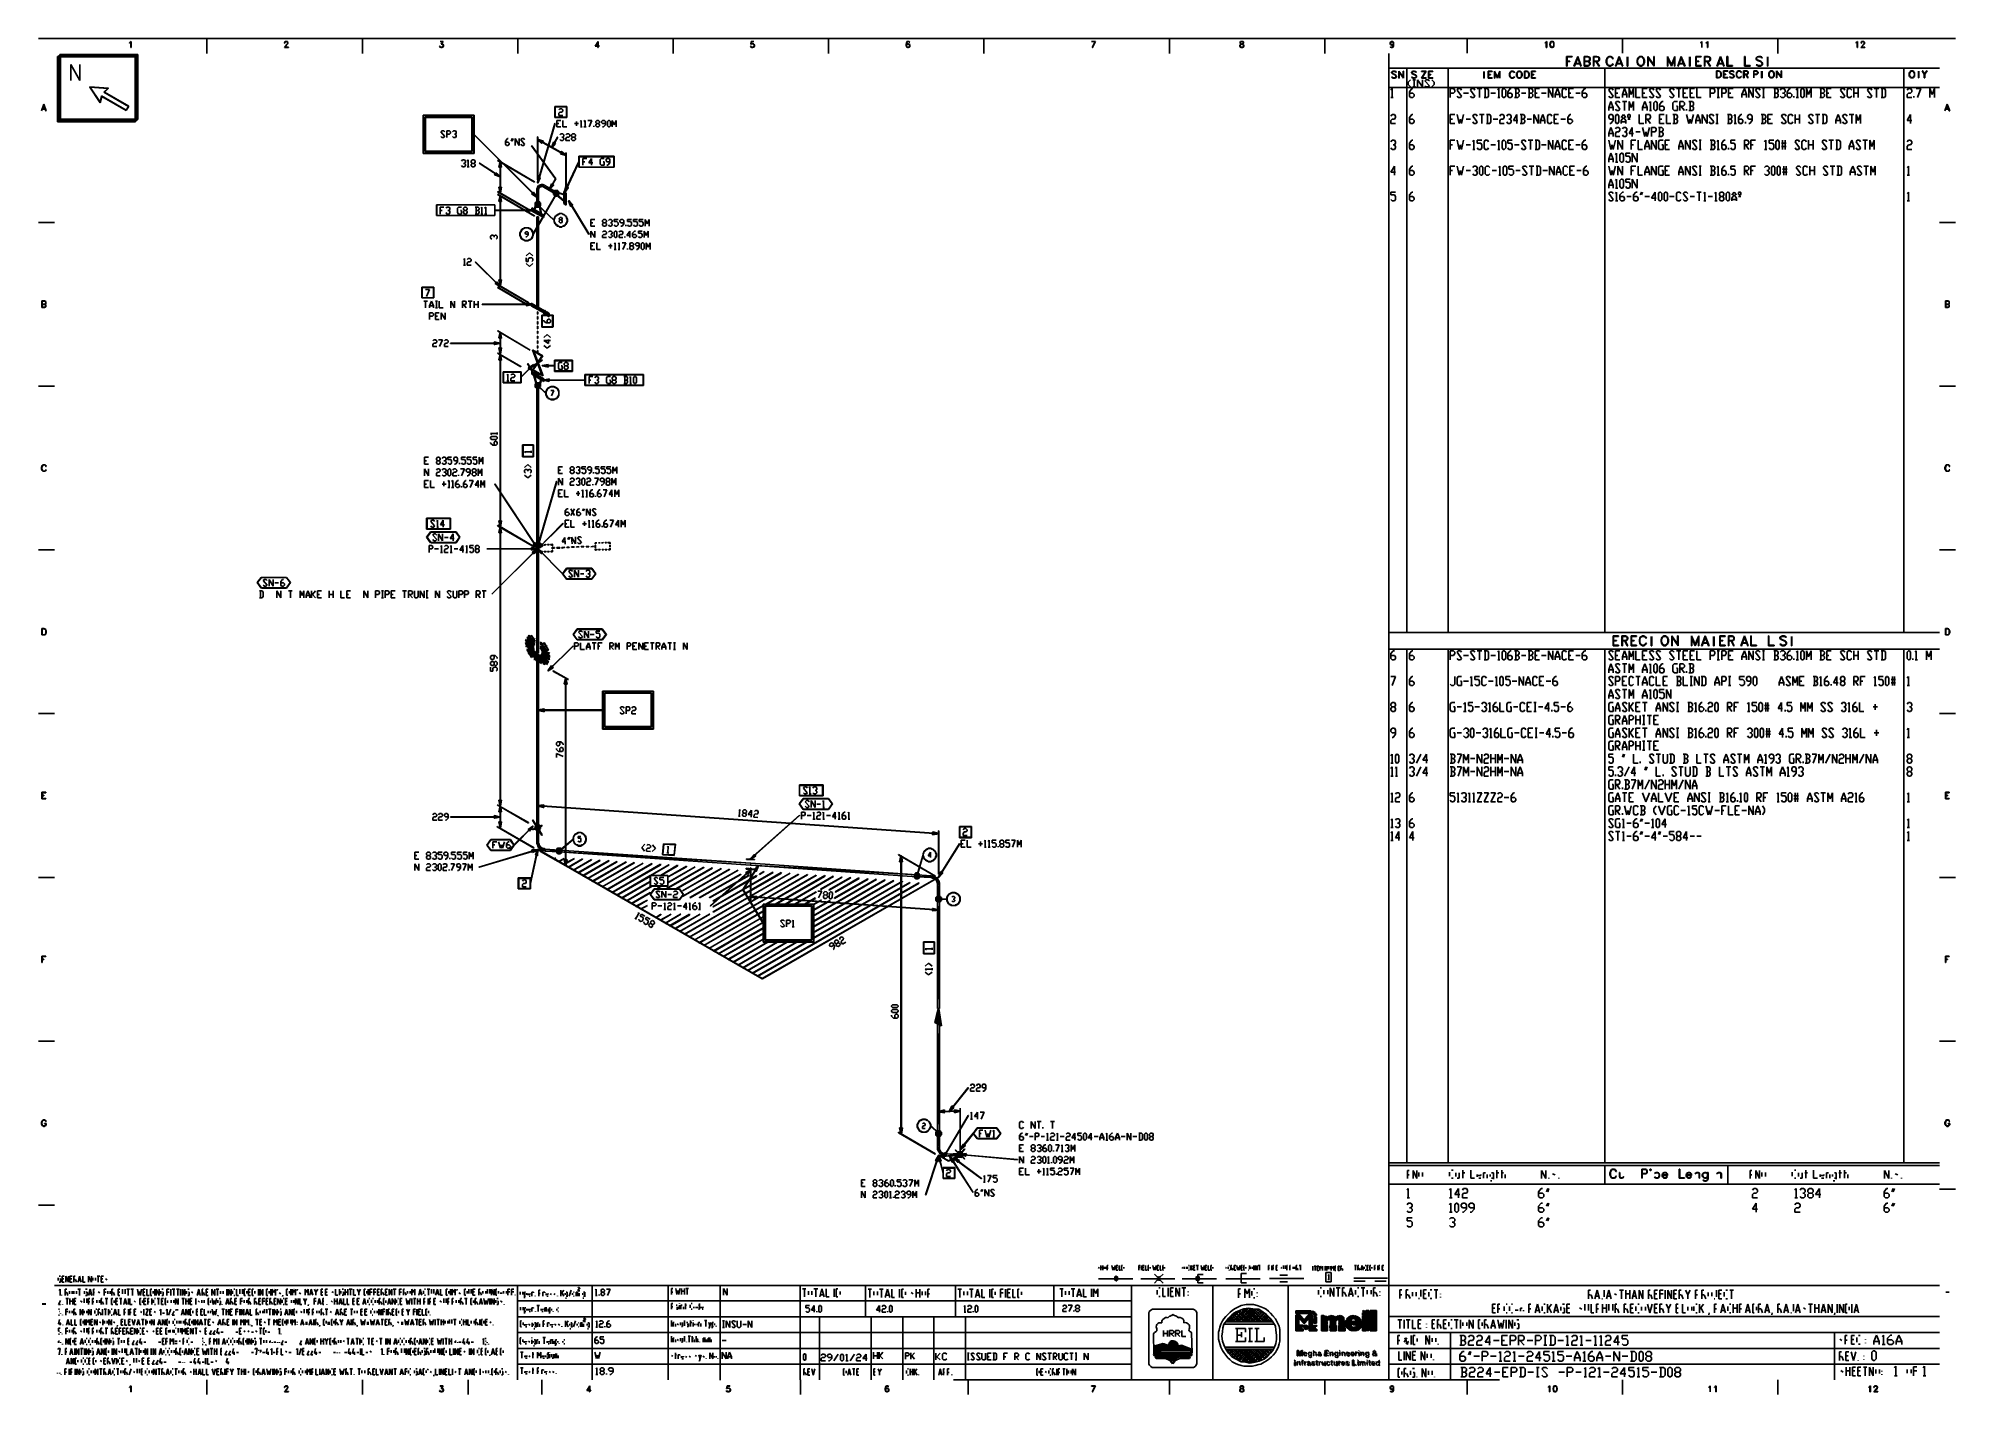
# Model space of a CAD drawing. Header units: millimetres. Extents: x 43 to 1147, y -811 to -31.
import ezdxf

# ---------------------------------------------------------------- set-up
doc = ezdxf.new("R2010")
doc.units = ezdxf.units.MM
doc.layers.add('PDF_LINES', color=4, linetype='Continuous')

msp = doc.modelspace()

# ---------------------------------------------------------------- linework, layer by layer
at = {"layer": 'PDF_LINES'}
for p, q in [((42.9, -30.6), (1146.6, -30.6)), ((95.4, -33), (95.8, -32.8)), ((95.8, -33), (95.4, -33.2)), ((95.4, -33.2), (95.4, -33)), ((95.8, -32.8), (96.3, -32.3)), ((96.2, -32.7), (95.8, -33)), ((96.2, -35.8), (96.2, -32.7)), ((96.3, -32.3), (96.3, -35.8)), ((139.8, -39.3), (139.8, -30.6)), ((184.6, -33), (184.7, -32.7)), ((184.6, -33.2), (184.6, -33)), ((184.7, -32.7), (185, -32.4)), ((185, -32.7), (184.7, -33)), ((184.7, -33), (184.7, -33.2)), ((185, -32.4), (185.2, -32.3)), ((185.2, -32.4), (185, -32.7)), ((185.2, -32.3), (185.9, -32.3)), ((185.9, -32.4), (185.2, -32.4)), ((185.9, -32.3), (186.3, -32.4)), ((186.3, -32.7), (185.9, -32.4)), ((186.3, -32.4), (186.4, -32.7)), ((186.4, -33), (186.3, -32.7)), ((186.4, -32.7), (186.5, -33)), ((186.4, -33.3), (186.4, -33)), ((186.5, -33), (186.5, -33.3)), ((229.4, -39.3), (229.4, -30.6)), ((274.2, -32.4), (274.2, -32.3)), ((274.2, -32.3), (276, -32.3)), ((275.8, -32.4), (274.2, -32.4)), ((275.8, -32.3), (274.7, -33.8)), ((276, -32.3), (274.8, -33.8)), ((318.9, -39.3), (318.9, -30.6)), ((365.2, -32.3), (363.4, -35)), ((363.5, -35), (365, -32.8)), ((365, -32.8), (365, -35.8)), ((365.2, -35.8), (365.2, -32.3)), ((408.3, -39.3), (408.3, -30.6)), ((453.2, -32.3), (453, -33.8)), ((453.2, -32.3), (454.8, -32.3)), ((453.3, -32.4), (453.2, -33.6)), ((454.8, -32.4), (453.3, -32.4)), ((454.8, -32.3), (454.8, -32.4)), ((497.8, -39.3), (497.8, -30.6)), ((542.7, -33), (542.4, -33.8)), ((542.9, -32.4), (542.7, -33)), ((542.8, -33), (542.7, -33.8)), ((543.2, -32.4), (542.8, -33)), ((543.4, -32.3), (542.9, -32.4)), ((543.4, -32.4), (542.9, -32.7)), ((543.8, -32.3), (543.4, -32.3)), ((543.8, -32.4), (543.4, -32.4)), ((544.2, -32.4), (543.8, -32.3)), ((544.2, -32.7), (543.8, -32.4)), ((544.1, -32.4), (544.2, -32.8)), ((544.5, -32.8), (544.2, -32.4)), ((544.2, -32.8), (544.5, -32.8)), ((587.2, -39.3), (587.2, -30.6)), ((649.1, -32.4), (649.1, -32.3)), ((649.1, -32.3), (651.4, -32.3)), ((651.3, -32.4), (649.1, -32.4)), ((649.6, -35.8), (651.3, -32.3)), ((651.4, -32.3), (649.8, -35.8)), ((694.1, -39.3), (694.1, -30.6)), ((734.9, -32.4), (734.7, -32.8)), ((734.7, -32.8), (734.7, -33.2)), ((735.4, -32.3), (734.9, -32.4)), ((735, -32.4), (734.9, -32.8)), ((735.4, -32.4), (734.9, -32.7)), ((734.9, -32.8), (734.9, -33.2)), ((736, -32.3), (735.4, -32.3)), ((736, -32.4), (735.4, -32.4)), ((736.5, -32.4), (736, -32.3)), ((736.5, -32.7), (736, -32.4)), ((736.5, -32.8), (736.4, -32.4)), ((736.7, -32.8), (736.5, -32.4)), ((736.5, -33.2), (736.5, -32.8)), ((736.7, -33.2), (736.7, -32.8)), ((783.5, -39.3), (783.5, -30.6)), ((821.1, -33.3), (821.2, -32.8)), ((821.2, -32.8), (821.6, -32.4)), ((821.2, -33.2), (821.6, -32.7)), ((821.2, -33.3), (821.3, -32.8)), ((821.3, -32.8), (821.8, -32.4)), ((821.6, -32.4), (822, -32.3)), ((821.6, -32.7), (822, -32.4)), ((822, -32.3), (822.2, -32.3)), ((822, -32.4), (822.2, -32.4)), ((822.2, -32.3), (822.6, -32.4)), ((822.2, -32.4), (822.6, -32.7)), ((822.3, -32.4), (822.9, -32.8)), ((822.6, -32.4), (823, -32.8)), ((822.6, -32.7), (823, -33.2)), ((822.9, -32.8), (823, -33.5)), ((823, -32.8), (823.1, -33.5)), ((865.4, -39), (865.4, -30.5)), ((910.4, -33), (910.7, -32.8)), ((910.7, -33), (910.4, -33.2)), ((910.4, -33.2), (910.4, -33)), ((910.7, -32.8), (911.2, -32.3)), ((911, -32.7), (910.7, -33)), ((911, -35.8), (911, -32.7)), ((911.2, -32.3), (911.2, -35.8)), ((913.2, -33), (913.1, -33.8)), ((913.6, -32.4), (913.2, -33)), ((913.5, -33), (913.2, -33.8)), ((913.8, -32.4), (913.5, -33)), ((914.1, -32.3), (913.6, -32.4)), ((914.1, -32.4), (913.6, -32.7)), ((914.4, -32.3), (914.1, -32.3)), ((914.4, -32.4), (914.1, -32.4)), ((914.9, -32.4), (914.4, -32.3)), ((914.9, -32.7), (914.4, -32.4)), ((915.2, -33), (914.8, -32.4)), ((915.3, -33), (914.9, -32.4)), ((915.3, -33.8), (915.2, -33)), ((915.4, -33.8), (915.3, -33)), ((954.8, -39), (954.8, -30.5)), ((999.9, -33), (1000.1, -32.8)), ((1000.1, -33), (999.9, -33.2)), ((999.9, -33.2), (999.9, -33)), ((1000.1, -32.8), (1000.6, -32.3)), ((1000.5, -32.7), (1000.1, -33)), ((1000.5, -35.8), (1000.5, -32.7)), ((1000.6, -32.3), (1000.6, -35.8)), ((1003.1, -33), (1003.5, -32.8)), ((1003.5, -33), (1003.1, -33.2)), ((1003.1, -33.2), (1003.1, -33)), ((1003.5, -32.8), (1004, -32.3)), ((1003.7, -32.7), (1003.5, -33)), ((1003.7, -35.8), (1003.7, -32.7)), ((1004, -32.3), (1004, -35.8)), ((1044.3, -39.3), (1044.3, -30.6)), ((1089.3, -33), (1089.6, -32.8)), ((1089.6, -33), (1089.3, -33.2)), ((1089.3, -33.2), (1089.3, -33)), ((1089.6, -32.8), (1090.1, -32.3)), ((1090, -32.7), (1089.6, -33)), ((1090, -35.8), (1090, -32.7)), ((1090.1, -32.3), (1090.1, -35.8)), ((1092.3, -33), (1092.4, -32.7)), ((1092.3, -33.2), (1092.3, -33)), ((1092.4, -32.7), (1092.5, -32.4)), ((1092.5, -32.7), (1092.4, -33)), ((1092.4, -33), (1092.4, -33.2)), ((1092.5, -32.4), (1092.9, -32.3)), ((1092.9, -32.4), (1092.5, -32.7)), ((1092.9, -32.3), (1093.6, -32.3)), ((1093.6, -32.4), (1092.9, -32.4)), ((1093.6, -32.3), (1093.8, -32.4)), ((1093.8, -32.7), (1093.6, -32.4)), ((1093.8, -32.4), (1094.1, -32.7)), ((1094.1, -33), (1093.8, -32.7)), ((1094.1, -32.7), (1094.2, -33)), ((1094.1, -33.3), (1094.1, -33)), ((1094.2, -33), (1094.2, -33.3)), ((54.3, -78.5), (54, -41)), ((54, -41), (54, -78.6)), ((54.3, -78.5), (54, -41)), ((54, -41), (54.3, -41.2)), ((54, -41), (54.3, -41.2)), ((99, -41), (54, -41)), ((54.3, -41.2), (99, -41)), ((54.3, -41.2), (99, -41)), ((54.3, -41.2), (54.3, -78.5)), ((98.9, -41.2), (54.3, -41.2)), ((54.6, -78.2), (54.5, -40.6)), ((54.5, -40.6), (54.5, -78.3)), ((54.6, -78.2), (54.5, -40.6)), ((54.5, -40.6), (54.6, -40.8)), ((54.5, -40.6), (54.6, -40.8)), ((99.4, -40.6), (54.5, -40.6)), ((54.6, -40.8), (99.4, -40.6)), ((54.6, -40.8), (99.4, -40.6)), ((54.6, -40.8), (54.6, -78.2)), ((99.3, -40.8), (54.6, -40.8)), ((55, -77.8), (54.9, -40.2)), ((54.9, -40.2), (54.9, -77.9)), ((55, -77.8), (54.9, -40.2)), ((54.9, -40.2), (55, -40.4)), ((54.9, -40.2), (55, -40.4)), ((99.8, -40.2), (54.9, -40.2)), ((55, -40.4), (99.8, -40.2)), ((55, -40.4), (99.8, -40.2)), ((55, -40.4), (55, -77.8)), ((99.6, -40.4), (55, -40.4)), ((55.4, -77.4), (55.2, -39.9)), ((55.2, -39.9), (55.2, -77.6)), ((55.4, -77.4), (55.2, -39.9)), ((55.2, -39.9), (55.4, -40)), ((55.2, -39.9), (55.4, -40)), ((100.2, -39.9), (55.2, -39.9)), ((55.4, -40), (100.2, -39.9)), ((55.4, -40), (100.2, -39.9)), ((55.4, -40), (55.4, -77.4)), ((100, -40), (55.4, -40)), ((55.7, -77), (55.6, -39.5)), ((55.6, -39.5), (55.6, -77.2)), ((55.7, -77), (55.6, -39.5)), ((55.6, -39.5), (55.7, -39.5)), ((55.7, -39.5), (55.7, -77)), ((96.3, -35.8), (96.2, -35.8)), ((98.7, -41.4), (98.6, -41.4)), ((98.6, -41.4), (98.7, -78.6)), ((98.6, -41.4), (98.7, -78.6)), ((98.6, -78.5), (98.6, -41.4)), ((98.7, -78.6), (98.7, -41.4)), ((99, -41), (98.9, -41.2)), ((99, -41), (98.9, -41.2)), ((98.9, -41.2), (99, -78.3)), ((98.9, -41.2), (99, -78.3)), ((98.9, -78.2), (98.9, -41.2)), ((99, -78.3), (99, -41)), ((99.4, -40.6), (99.3, -40.8)), ((99.4, -40.6), (99.3, -40.8)), ((99.3, -40.8), (99.4, -77.9)), ((99.3, -40.8), (99.4, -77.9)), ((99.3, -77.8), (99.3, -40.8)), ((99.4, -77.9), (99.4, -40.6)), ((99.8, -40.2), (99.6, -40.4)), ((99.8, -40.2), (99.6, -40.4)), ((99.6, -40.4), (99.8, -77.6)), ((99.6, -40.4), (99.8, -77.6)), ((99.6, -77.4), (99.6, -40.4)), ((99.8, -77.6), (99.8, -40.2)), ((100.2, -39.9), (100, -40)), ((100.2, -39.9), (100, -40)), ((100, -40), (100.2, -77.2)), ((100, -40), (100.2, -77.2)), ((100, -77), (100, -40)), ((100.2, -77.2), (100.2, -39.9)), ((184.5, -35.8), (185.9, -34.1)), ((186.8, -35.8), (184.5, -35.8)), ((184.7, -33.2), (184.6, -33.2)), ((186, -34.1), (184.6, -35.8)), ((184.6, -35.6), (186.8, -35.6)), ((185.9, -34.1), (186.3, -33.6)), ((186.4, -33.6), (186, -34.1)), ((186.3, -33.6), (186.4, -33.3)), ((186.5, -33.3), (186.4, -33.6)), ((186.8, -35.6), (186.8, -35.8)), ((274, -35.4), (273.9, -35.1)), ((273.9, -35.1), (274, -35.1)), ((274.2, -35.4), (274, -35.1)), ((274.6, -35.6), (274, -35.3)), ((274.2, -35.6), (274, -35.4)), ((274.7, -35.6), (274.2, -35.4)), ((274.7, -35.8), (274.2, -35.6)), ((274.7, -33.8), (275.2, -33.8)), ((275.2, -35.6), (274.7, -35.6)), ((275.2, -35.8), (274.7, -35.8)), ((274.8, -33.6), (275.2, -33.6)), ((275.2, -33.6), (275.7, -33.8)), ((275.2, -33.8), (275.7, -34)), ((275.7, -35.4), (275.2, -35.6)), ((275.7, -35.6), (275.2, -35.8)), ((275.3, -33.8), (275.8, -34.1)), ((275.8, -35.3), (275.3, -35.6)), ((275.7, -33.8), (276, -34.1)), ((275.7, -34), (276, -34.5)), ((276, -35), (275.7, -35.4)), ((276, -35.3), (275.7, -35.6)), ((275.8, -34.1), (276, -34.6)), ((276, -34.8), (275.8, -35.3)), ((276, -34.1), (276.2, -34.6)), ((276, -34.6), (276, -34.8)), ((276.2, -34.8), (276, -35.3)), ((276.2, -34.6), (276.2, -34.8)), ((363.4, -35), (365.8, -35)), ((365.8, -34.8), (363.5, -34.8)), ((365, -35.8), (365.2, -35.8)), ((365.8, -35), (365.8, -34.8)), ((453, -35.4), (452.8, -35.1)), ((452.8, -35.1), (453, -35.1)), ((453, -33.8), (453.2, -33.8)), ((453.2, -35.4), (453, -35.1)), ((453.5, -35.6), (453, -35.3)), ((453.2, -35.6), (453, -35.4)), ((453.2, -33.6), (453.6, -33.5)), ((453.2, -33.8), (453.5, -33.6)), ((453.6, -35.6), (453.2, -35.4)), ((453.6, -35.8), (453.2, -35.6)), ((453.5, -33.6), (454.1, -33.6)), ((453.6, -33.5), (454.1, -33.5)), ((454.1, -35.6), (453.6, -35.6)), ((454.1, -35.8), (453.6, -35.8)), ((454.1, -33.5), (454.6, -33.6)), ((454.1, -33.6), (454.6, -33.8)), ((454.6, -35.4), (454.1, -35.6)), ((454.6, -35.6), (454.1, -35.8)), ((454.4, -33.6), (454.8, -34)), ((454.8, -35.3), (454.4, -35.6)), ((454.6, -33.6), (455, -34)), ((454.6, -33.8), (455, -34.2)), ((455, -35), (454.6, -35.4)), ((455, -35.3), (454.6, -35.6)), ((454.8, -34), (455, -34.5)), ((455, -34.8), (454.8, -35.3)), ((455, -34), (455.1, -34.5)), ((455, -34.5), (455, -34.8)), ((455.1, -34.8), (455, -35.3)), ((455.1, -34.5), (455.1, -34.8)), ((542.4, -33.8), (542.4, -34.6)), ((542.4, -34.6), (542.7, -35.3)), ((542.9, -33.8), (542.7, -34.1)), ((542.7, -33.8), (542.7, -34.6)), ((542.9, -34), (542.7, -34.5)), ((542.8, -34.1), (542.7, -34.6)), ((542.7, -34.6), (542.8, -35.3)), ((542.7, -35), (542.9, -35.4)), ((542.7, -35.3), (542.9, -35.6)), ((543.3, -33.8), (542.8, -34.1)), ((542.8, -35.3), (543.3, -35.6)), ((543.4, -33.6), (542.9, -33.8)), ((543.4, -33.8), (542.9, -34)), ((542.9, -35.4), (543.4, -35.6)), ((542.9, -35.6), (543.4, -35.8)), ((543.6, -33.6), (543.4, -33.6)), ((543.6, -33.8), (543.4, -33.8)), ((543.4, -35.6), (543.6, -35.6)), ((543.4, -35.8), (543.6, -35.8)), ((544.1, -33.8), (543.6, -33.6)), ((544.1, -34), (543.6, -33.8)), ((543.6, -35.6), (544.1, -35.4)), ((543.6, -35.8), (544.1, -35.6)), ((544.2, -34.1), (543.8, -33.8)), ((543.8, -35.6), (544.2, -35.3)), ((544.5, -34.1), (544.1, -33.8)), ((544.5, -34.5), (544.1, -34)), ((544.1, -35.4), (544.5, -35)), ((544.1, -35.6), (544.5, -35.3)), ((544.5, -34.6), (544.2, -34.1)), ((544.2, -35.3), (544.5, -34.8)), ((544.6, -34.6), (544.5, -34.1)), ((544.5, -34.8), (544.5, -34.6)), ((544.5, -35.3), (544.6, -34.8)), ((544.6, -34.8), (544.6, -34.6)), ((649.8, -35.8), (649.6, -35.8)), ((734.6, -34.6), (734.7, -34.2)), ((734.6, -35.1), (734.6, -34.6)), ((734.7, -35.4), (734.6, -35.1)), ((734.7, -33.2), (734.9, -33.5)), ((734.7, -34.2), (735, -34)), ((734.7, -34.6), (734.9, -34.2)), ((734.7, -35.1), (734.7, -34.6)), ((734.9, -35.4), (734.7, -35.1)), ((734.7, -35.3), (735.2, -35.6)), ((734.9, -35.6), (734.7, -35.4)), ((734.9, -33.2), (735, -33.5)), ((734.9, -33.5), (735, -33.6)), ((734.9, -34.2), (735, -34.1)), ((735.4, -35.6), (734.9, -35.4)), ((735.4, -35.8), (734.9, -35.6)), ((735, -33.5), (735.4, -33.6)), ((735, -33.6), (735.4, -33.8)), ((735, -34), (735.4, -33.8)), ((735, -34.1), (735.4, -34)), ((735.4, -33.6), (736, -33.8)), ((735.4, -33.8), (736, -33.6)), ((735.4, -33.8), (736, -34)), ((735.4, -34), (736, -33.8)), ((736, -35.6), (735.4, -35.6)), ((736, -35.8), (735.4, -35.8)), ((736, -33.6), (736.4, -33.5)), ((736, -33.8), (736.4, -33.6)), ((736, -33.8), (736.4, -34)), ((736, -34), (736.4, -34.1)), ((736.5, -35.4), (736, -35.6)), ((736.5, -35.6), (736, -35.8)), ((736.2, -35.6), (736.7, -35.3)), ((736.4, -33.5), (736.5, -33.2)), ((736.4, -33.6), (736.5, -33.5)), ((736.4, -34), (736.7, -34.2)), ((736.4, -34.1), (736.5, -34.2)), ((736.5, -33.5), (736.7, -33.2)), ((736.5, -34.2), (736.7, -34.6)), ((736.7, -35.1), (736.5, -35.4)), ((736.7, -35.4), (736.5, -35.6)), ((736.7, -34.2), (736.8, -34.6)), ((736.7, -34.6), (736.7, -35.1)), ((736.8, -35.1), (736.7, -35.4)), ((736.8, -34.6), (736.8, -35.1)), ((820.4, -802.5), (820.4, -39.3)), ((821.1, -33.5), (821.1, -33.3)), ((821.2, -34), (821.1, -33.5)), ((821.2, -33.5), (821.2, -33.3)), ((821.3, -34), (821.2, -33.5)), ((821.6, -34.1), (821.2, -33.6)), ((821.6, -34.2), (821.2, -34)), ((821.3, -35.6), (821.2, -35.3)), ((821.2, -35.3), (821.3, -35.3)), ((821.8, -34.2), (821.3, -34)), ((821.3, -35.3), (821.6, -35.6)), ((821.8, -35.6), (821.3, -35.4)), ((821.8, -35.8), (821.3, -35.6)), ((822, -34.2), (821.6, -34.1)), ((822, -34.5), (821.6, -34.2)), ((822.2, -35.6), (821.8, -35.6)), ((822.2, -35.8), (821.8, -35.8)), ((822.2, -34.2), (822, -34.2)), ((822.2, -34.5), (822, -34.5)), ((822.6, -34.1), (822.2, -34.2)), ((822.6, -34.2), (822.2, -34.5)), ((822.6, -35.4), (822.2, -35.6)), ((822.6, -35.6), (822.2, -35.8)), ((822.9, -34), (822.3, -34.2)), ((822.9, -35.1), (822.5, -35.6)), ((823, -33.6), (822.6, -34.1)), ((823, -34), (822.6, -34.2)), ((823, -35.1), (822.6, -35.6)), ((823, -33.5), (822.9, -34)), ((823, -34.2), (822.9, -35.1)), ((823, -33.5), (823, -34.2)), ((823.1, -34.2), (823, -35.1)), ((823.1, -33.5), (823.1, -34.2)), ((911.2, -35.8), (911, -35.8)), ((913.1, -33.8), (913.1, -34.2)), ((913.1, -34.2), (913.2, -35.1)), ((913.2, -33.8), (913.2, -34.2)), ((913.2, -34.2), (913.5, -35.1)), ((913.2, -35.1), (913.6, -35.6)), ((913.5, -35.1), (913.8, -35.6)), ((913.6, -35.4), (914.1, -35.6)), ((913.6, -35.6), (914.1, -35.8)), ((914.1, -35.6), (914.4, -35.6)), ((914.1, -35.8), (914.4, -35.8)), ((914.4, -35.6), (914.9, -35.4)), ((914.4, -35.8), (914.9, -35.6)), ((914.8, -35.6), (915.2, -35.1)), ((914.9, -35.6), (915.3, -35.1)), ((915.2, -35.1), (915.3, -34.2)), ((915.3, -34.2), (915.3, -33.8)), ((915.3, -35.1), (915.4, -34.2)), ((915.4, -34.2), (915.4, -33.8)), ((925.8, -41), (922.6, -41)), ((922.6, -41), (922.6, -46.6)), ((923, -46.6), (923, -41.2)), ((923, -41.2), (925.8, -41.2)), ((923, -43.6), (924.5, -43.6)), ((924.5, -43.8), (923, -43.8)), ((924.5, -43.6), (924.5, -43.8)), ((925.8, -41.2), (925.8, -41)), ((929.1, -41), (926.9, -46.6)), ((927.2, -46.6), (929.1, -41.8)), ((931.1, -46.6), (929.1, -41)), ((929.1, -41.8), (930.9, -46.6)), ((932.8, -41), (932.8, -46.6)), ((932.8, -41), (934.8, -41)), ((933, -41.2), (933, -46.2)), ((933, -41.2), (934.8, -41.2)), ((934.8, -43.6), (933, -43.6)), ((933, -43.8), (934.8, -43.8)), ((934.8, -41), (935.7, -41.2)), ((934.8, -41.2), (935.7, -41.4)), ((935.7, -43.4), (934.8, -43.6)), ((935.7, -43.6), (934.8, -43.8)), ((934.8, -43.6), (935.7, -43.8)), ((934.8, -43.8), (935.7, -44.2)), ((935.7, -41.2), (935.9, -41.4)), ((935.7, -41.4), (935.9, -42)), ((935.9, -42.9), (935.7, -43.4)), ((935.9, -43.4), (935.7, -43.6)), ((935.7, -43.8), (935.9, -44.2)), ((935.9, -41.4), (936.2, -42)), ((935.9, -42), (935.9, -42.9)), ((936.2, -42.9), (935.9, -43.4)), ((936.2, -42), (936.2, -42.9)), ((940.1, -41), (938.1, -41)), ((938.1, -41), (938.1, -46.6)), ((938.3, -46.6), (938.3, -41.2)), ((938.3, -41.2), (940.1, -41.2)), ((940.1, -43.6), (938.3, -43.6)), ((938.3, -43.8), (940.1, -43.8)), ((939.6, -43.8), (941.2, -46.6)), ((941.6, -46.6), (939.9, -43.8)), ((941, -41.2), (940.1, -41)), ((940.1, -41.2), (941, -41.4)), ((941, -43.4), (940.1, -43.6)), ((940.1, -43.8), (941, -43.6)), ((941.2, -41.4), (941, -41.2)), ((941, -41.4), (941.2, -42)), ((941.2, -42.9), (941, -43.4)), ((941, -43.6), (941.2, -43.4)), ((941.6, -42), (941.2, -41.4)), ((941.2, -42), (941.2, -42.9)), ((941.2, -43.4), (941.6, -42.9)), ((941.6, -42.9), (941.6, -42)), ((945.8, -42.3), (945.5, -43.1)), ((945.5, -43.1), (945.5, -44.4)), ((946, -41.8), (945.8, -42.3)), ((945.8, -43.1), (946, -42.3)), ((945.8, -44.4), (945.8, -43.1)), ((946.6, -41.2), (946, -41.8)), ((946, -42.3), (946.6, -41.4)), ((947.1, -41), (946.6, -41.2)), ((946.6, -41.4), (947.1, -41.2)), ((948.2, -41), (947.1, -41)), ((947.1, -41.2), (948.2, -41.2)), ((948.6, -41.2), (948.2, -41)), ((948.2, -41.2), (948.6, -41.4)), ((949.2, -41.8), (948.6, -41.2)), ((948.6, -41.4), (948.9, -41.8)), ((948.9, -41.8), (949.2, -42.3)), ((949.5, -42.3), (949.2, -41.8)), ((949.2, -42.3), (949.5, -42.3)), ((953, -41), (950.8, -46.6)), ((951, -46.6), (953, -41.8)), ((955, -46.6), (953, -41)), ((953, -41.8), (954.8, -46.6)), ((957.6, -41.2), (957.6, -46.6)), ((958, -46.6), (958, -41.2)), ((963.5, -42.3), (963.3, -43.1)), ((963.3, -43.1), (963.3, -44.4)), ((963.8, -41.8), (963.5, -42.3)), ((963.8, -42.3), (963.5, -43.1)), ((963.5, -43.1), (963.5, -44.4)), ((964.4, -41.2), (963.8, -41.8)), ((964.4, -41.4), (963.8, -42.3)), ((964.8, -41), (964.4, -41.2)), ((965.1, -41.2), (964.4, -41.4)), ((965.9, -41), (964.8, -41)), ((965.7, -41.2), (965.1, -41.2)), ((966.4, -41.4), (965.7, -41.2)), ((966.4, -41.2), (965.9, -41)), ((967, -41.8), (966.4, -41.2)), ((967, -42.3), (966.4, -41.4)), ((967.2, -42.3), (967, -41.8)), ((967.2, -43.1), (967, -42.3)), ((967.5, -43.1), (967.2, -42.3)), ((967.2, -44.4), (967.2, -43.1)), ((967.5, -44.4), (967.5, -43.1)), ((972.9, -45.8), (969.4, -41)), ((969.4, -41), (969.4, -46.6)), ((969.6, -46.6), (969.6, -41.8)), ((969.6, -41.8), (973.1, -46.6)), ((973.1, -41), (972.9, -41)), ((972.9, -41), (972.9, -45.8)), ((973.1, -46.6), (973.1, -41)), ((983, -45.8), (980.8, -41)), ((980.8, -41), (980.8, -46.6)), ((981, -46.6), (981, -42.3)), ((981, -42.3), (983, -46.6)), ((985, -41), (983, -45.8)), ((983, -46.6), (984.8, -42.3)), ((984.8, -42.3), (984.8, -46.6)), ((985, -46.6), (985, -41)), ((988.7, -41), (986.7, -46.6)), ((986.9, -46.6), (988.7, -41.8)), ((990.9, -46.6), (988.7, -41)), ((988.7, -41.8), (990.6, -46.6)), ((993.5, -41.2), (993.5, -46.6)), ((993.8, -46.6), (993.8, -41.2)), ((997, -41), (997, -46.6)), ((997, -41), (1000.1, -41)), ((997.2, -41.2), (997.2, -46.2)), ((1000.1, -41.2), (997.2, -41.2)), ((997.2, -43.6), (998.8, -43.6)), ((998.8, -43.8), (997.2, -43.8)), ((998.8, -43.6), (998.8, -43.8)), ((1000.1, -41), (1000.1, -41.2)), ((1000.6, -35.8), (1000.5, -35.8)), ((1004.2, -41), (1002, -41)), ((1002, -41), (1002, -46.6)), ((1002.3, -46.6), (1002.3, -41.2)), ((1002.3, -41.2), (1004.2, -41.2)), ((1004.2, -43.6), (1002.3, -43.6)), ((1002.3, -43.8), (1004.2, -43.8)), ((1003.6, -43.8), (1005.2, -46.6)), ((1004, -35.8), (1003.7, -35.8)), ((1005.5, -46.6), (1003.8, -43.8)), ((1004.9, -41.2), (1004.2, -41)), ((1004.2, -41.2), (1004.9, -41.4)), ((1004.9, -43.4), (1004.2, -43.6)), ((1004.2, -43.8), (1004.9, -43.6)), ((1005.2, -41.4), (1004.9, -41.2)), ((1004.9, -41.4), (1005.2, -42)), ((1005.2, -42.9), (1004.9, -43.4)), ((1004.9, -43.6), (1005.2, -43.4)), ((1005.5, -42), (1005.2, -41.4)), ((1005.2, -42), (1005.2, -42.9)), ((1005.2, -43.4), (1005.5, -42.9)), ((1005.5, -42.9), (1005.5, -42)), ((1011.3, -41), (1009.2, -46.6)), ((1009.5, -46.6), (1011.3, -41.8)), ((1013.4, -46.6), (1011.3, -41)), ((1011.3, -41.8), (1013.2, -46.6)), ((1015, -46.6), (1015, -41)), ((1015, -41), (1015.4, -41)), ((1015.4, -41), (1015.4, -46.2)), ((1025.1, -46.6), (1025.1, -41)), ((1025.1, -41), (1025.4, -41)), ((1025.4, -41), (1025.4, -46.2)), ((1032.3, -41.2), (1031.8, -41.8)), ((1031.8, -41.8), (1031.8, -42.3)), ((1031.8, -42.3), (1032, -42.9)), ((1032, -41.8), (1032.3, -41.4)), ((1032, -42.3), (1032, -41.8)), ((1032.3, -42.9), (1032, -42.3)), ((1032, -42.9), (1032.3, -43.1)), ((1033.1, -41), (1032.3, -41.2)), ((1032.3, -41.4), (1033.1, -41.2)), ((1032.9, -43.1), (1032.3, -42.9)), ((1032.3, -43.1), (1032.9, -43.4)), ((1034.2, -43.6), (1032.9, -43.1)), ((1032.9, -43.4), (1034.2, -43.8)), ((1034.2, -41), (1033.1, -41)), ((1033.1, -41.2), (1034.2, -41.2)), ((1034.9, -41.2), (1034.2, -41)), ((1034.2, -41.2), (1034.7, -41.4)), ((1034.7, -43.8), (1034.2, -43.6)), ((1034.2, -43.8), (1034.7, -44.2)), ((1034.7, -41.4), (1034.9, -41.8)), ((1035.2, -44.4), (1034.7, -43.8)), ((1035.5, -41.8), (1034.9, -41.2)), ((1034.9, -41.8), (1035.5, -41.8)), ((1038.4, -41.2), (1038.4, -46.6)), ((1038.6, -46.6), (1038.6, -41.2)), ((1090.1, -35.8), (1090, -35.8)), ((1092, -35.8), (1093.6, -34.1)), ((1094.3, -35.8), (1092, -35.8)), ((1092.4, -33.2), (1092.3, -33.2)), ((1093.7, -34.1), (1092.3, -35.8)), ((1092.3, -35.6), (1094.3, -35.6)), ((1093.6, -34.1), (1093.8, -33.6)), ((1094.1, -33.6), (1093.7, -34.1)), ((1093.8, -33.6), (1094.1, -33.3)), ((1094.2, -33.3), (1094.1, -33.6)), ((1094.3, -35.6), (1094.3, -35.8)), ((61.5, -54.8), (61.5, -45.5)), ((61.5, -45.5), (66.8, -54.8)), ((66.8, -54.8), (66.8, -45.5)), ((820.4, -47.7), (1137.3, -47.7)), ((822.4, -49.5), (821.9, -50)), ((821.9, -50), (821.9, -50.3)), ((821.9, -50.3), (822.2, -50.7)), ((821.9, -52.8), (822.4, -53.2)), ((822.4, -52.8), (821.9, -52.8)), ((822.2, -50), (822.4, -49.7)), ((822.2, -50.3), (822.2, -50)), ((822.4, -50.7), (822.2, -50.3)), ((822.2, -50.7), (822.4, -50.9)), ((822.9, -49.4), (822.4, -49.5)), ((822.4, -49.7), (822.9, -49.5)), ((822.8, -50.9), (822.4, -50.7)), ((822.4, -50.9), (822.8, -51)), ((822.5, -53.1), (822.4, -52.8)), ((822.4, -53.2), (822.9, -53.4)), ((822.9, -53.2), (822.5, -53.1)), ((823.7, -51.3), (822.8, -50.9)), ((822.8, -51), (823.7, -51.5)), ((823.7, -49.4), (822.9, -49.4)), ((822.9, -49.5), (823.7, -49.5)), ((823.7, -53.2), (822.9, -53.2)), ((822.9, -53.4), (823.7, -53.4)), ((824.3, -49.5), (823.7, -49.4)), ((823.7, -49.5), (824.1, -49.7)), ((824.1, -51.5), (823.7, -51.3)), ((823.7, -51.5), (824.1, -51.6)), ((824.3, -53.1), (823.7, -53.2)), ((823.7, -53.4), (824.3, -53.2)), ((824.1, -49.7), (824.3, -50)), ((824.4, -51.9), (824.1, -51.5)), ((824.1, -51.6), (824.3, -51.9)), ((824.7, -50), (824.3, -49.5)), ((824.3, -50), (824.7, -50)), ((824.3, -51.9), (824.4, -52.2)), ((824.3, -53.2), (824.7, -52.8)), ((824.4, -52.8), (824.3, -53.1)), ((824.7, -52.2), (824.4, -51.9)), ((824.4, -52.2), (824.4, -52.8)), ((824.7, -52.8), (824.7, -52.2)), ((828.6, -52.8), (826, -49.4)), ((826, -49.4), (826, -53.4)), ((826, -53.4), (826.2, -53.4)), ((826.2, -53.4), (826.2, -50)), ((826.2, -50), (828.8, -53.4)), ((828.8, -49.4), (828.6, -49.4)), ((828.6, -49.4), (828.6, -52.8)), ((828.8, -53.4), (828.8, -49.4)), ((830.7, -47.7), (830.7, -372.5)), ((832.8, -54.3), (831.5, -55.7)), ((833.8, -49.6), (833.4, -50)), ((833.4, -50), (833.4, -50.3)), ((833.4, -50.3), (833.7, -50.7)), ((833.4, -52.8), (833.8, -53.2)), ((833.8, -52.8), (833.4, -52.8)), ((833.7, -50), (833.8, -49.7)), ((833.7, -50.3), (833.7, -50)), ((833.8, -50.7), (833.7, -50.3)), ((833.7, -50.7), (833.8, -50.9)), ((834.4, -49.4), (833.8, -49.6)), ((833.8, -49.7), (834.4, -49.6)), ((834.3, -50.9), (833.8, -50.7)), ((833.8, -50.9), (834.3, -51.2)), ((834, -53.1), (833.8, -52.8)), ((833.8, -53.2), (834.4, -53.4)), ((834.4, -53.2), (834, -53.1)), ((834.2, -54.3), (835.6, -54.3)), ((835.2, -51.3), (834.3, -50.9)), ((834.3, -51.2), (835.2, -51.5)), ((835.2, -49.4), (834.4, -49.4)), ((834.4, -49.6), (835.2, -49.6)), ((835.2, -53.2), (834.4, -53.2)), ((834.4, -53.4), (835.2, -53.4)), ((834.9, -54.3), (834.9, -58.4)), ((835.8, -49.6), (835.2, -49.4)), ((835.2, -49.6), (835.6, -49.7)), ((835.6, -51.5), (835.2, -51.3)), ((835.2, -51.5), (835.6, -51.6)), ((835.8, -53.1), (835.2, -53.2)), ((835.2, -53.4), (835.8, -53.2)), ((835.6, -49.7), (835.8, -50)), ((836, -51.9), (835.6, -51.5)), ((835.6, -51.6), (835.8, -51.9)), ((836.2, -50), (835.8, -49.6)), ((835.8, -50), (836.2, -50)), ((835.8, -51.9), (836, -52.2)), ((835.8, -53.2), (836.2, -52.8)), ((836, -52.8), (835.8, -53.1)), ((836.2, -52.2), (836, -51.9)), ((836, -52.2), (836, -52.8)), ((836.2, -52.8), (836.2, -52.2)), ((836.9, -58.4), (836.9, -54.3)), ((836.9, -54.3), (839.7, -58.4)), ((841.6, -49.4), (839.1, -53.4)), ((841.8, -49.4), (839.1, -49.4)), ((839.1, -49.4), (839.1, -49.6)), ((839.1, -49.6), (841.6, -49.6)), ((841.8, -53.4), (839.1, -53.4)), ((839.3, -53.4), (841.8, -49.4)), ((839.3, -53.2), (841.8, -53.2)), ((839.7, -58.4), (839.7, -54.3)), ((841, -55), (841.7, -54.3)), ((843.8, -57.8), (841, -55)), ((841.7, -54.3), (843, -54.3)), ((841.8, -53.2), (841.8, -53.4)), ((843, -54.3), (843.8, -55)), ((843.2, -49.4), (843.2, -53.4)), ((843.2, -49.4), (845.6, -49.4)), ((845.6, -53.4), (843.2, -53.4)), ((843.4, -49.6), (843.4, -53.2)), ((845.6, -49.6), (843.4, -49.6)), ((843.4, -51.3), (844.6, -51.3)), ((844.6, -51.5), (843.4, -51.5)), ((843.4, -53.2), (845.6, -53.2)), ((844.6, -51.3), (844.6, -51.5)), ((845.1, -54.3), (846.5, -55.7)), ((845.6, -49.4), (845.6, -49.6)), ((845.6, -53.2), (845.6, -53.4)), ((854.4, -47.7), (854.4, -372.5)), ((875.1, -49.6), (875.1, -53.4)), ((875.1, -53.4), (875.2, -53.4)), ((875.2, -53.4), (875.2, -49.6)), ((877.6, -49.4), (877.6, -53.4)), ((877.6, -49.4), (879.9, -49.4)), ((879.9, -53.4), (877.6, -53.4)), ((877.7, -49.6), (877.7, -53.2)), ((879.9, -49.6), (877.7, -49.6)), ((877.7, -51.3), (878.9, -51.3)), ((878.9, -51.5), (877.7, -51.5)), ((877.7, -53.2), (879.9, -53.2)), ((878.9, -51.3), (878.9, -51.5)), ((879.9, -49.4), (879.9, -49.6)), ((879.9, -53.2), (879.9, -53.4)), ((882.8, -52.8), (881.2, -49.4)), ((881.2, -49.4), (881.2, -53.4)), ((881.2, -53.4), (881.4, -53.4)), ((881.4, -53.4), (881.4, -50.3)), ((881.4, -50.3), (882.8, -53.4)), ((884.3, -49.4), (882.8, -52.8)), ((882.8, -53.4), (884.2, -50.3)), ((884.2, -50.3), (884.2, -53.4)), ((884.2, -53.4), (884.3, -53.4)), ((884.3, -53.4), (884.3, -49.4)), ((890, -50.3), (889.8, -50.9)), ((889.8, -50.9), (889.8, -51.9)), ((889.8, -51.9), (890, -52.5)), ((890.2, -50), (890, -50.3)), ((890, -50.9), (890.2, -50.3)), ((890, -51.9), (890, -50.9)), ((890.2, -52.5), (890, -51.9)), ((890, -52.5), (890.2, -52.8)), ((890.6, -49.6), (890.2, -50)), ((890.2, -50.3), (890.6, -49.7)), ((890.6, -53.1), (890.2, -52.5)), ((890.2, -52.8), (890.6, -53.2)), ((891, -49.4), (890.6, -49.6)), ((890.6, -49.7), (891, -49.6)), ((891, -53.2), (890.6, -53.1)), ((890.6, -53.2), (891, -53.4)), ((891.8, -49.4), (891, -49.4)), ((891, -49.6), (891.8, -49.6)), ((891.8, -53.2), (891, -53.2)), ((891, -53.4), (891.8, -53.4)), ((892.1, -49.6), (891.8, -49.4)), ((891.8, -49.6), (892.1, -49.7)), ((892.1, -53.1), (891.8, -53.2)), ((891.8, -53.4), (892.1, -53.2)), ((892.6, -50), (892.1, -49.6)), ((892.1, -49.7), (892.4, -50)), ((892.4, -52.8), (892.1, -53.1)), ((892.1, -53.2), (892.6, -52.8)), ((892.4, -50), (892.6, -50.3)), ((892.6, -52.5), (892.4, -52.8)), ((892.7, -50.3), (892.6, -50)), ((892.6, -50.3), (892.7, -50.3)), ((892.7, -52.5), (892.6, -52.5)), ((892.6, -52.8), (892.7, -52.5)), ((894.2, -50.3), (893.9, -50.9)), ((893.9, -50.9), (893.9, -51.9)), ((893.9, -51.9), (894.2, -52.5)), ((894.3, -50), (894.2, -50.3)), ((894.3, -50.3), (894.2, -50.9)), ((894.2, -50.9), (894.2, -51.9)), ((894.2, -51.9), (894.3, -52.5)), ((894.2, -52.5), (894.3, -52.8)), ((894.6, -49.6), (894.3, -50)), ((894.6, -49.7), (894.3, -50.3)), ((894.3, -52.5), (894.6, -53.1)), ((894.3, -52.8), (894.6, -53.2)), ((895.1, -49.4), (894.6, -49.6)), ((895.2, -49.6), (894.6, -49.7)), ((894.6, -53.1), (895.2, -53.2)), ((894.6, -53.2), (895.1, -53.4)), ((895.8, -49.4), (895.1, -49.4)), ((895.1, -53.4), (895.8, -53.4)), ((895.6, -49.6), (895.2, -49.6)), ((895.2, -53.2), (895.6, -53.2)), ((896.2, -49.7), (895.6, -49.6)), ((895.6, -53.2), (896.2, -53.1)), ((896.2, -49.6), (895.8, -49.4)), ((895.8, -53.4), (896.2, -53.2)), ((896.7, -50), (896.2, -49.6)), ((896.7, -50.3), (896.2, -49.7)), ((896.2, -53.1), (896.7, -52.5)), ((896.2, -53.2), (896.7, -52.8)), ((896.8, -50.3), (896.7, -50)), ((896.8, -50.9), (896.7, -50.3)), ((896.7, -52.5), (896.8, -51.9)), ((896.7, -52.8), (896.8, -52.5)), ((897, -50.9), (896.8, -50.3)), ((896.8, -51.9), (896.8, -50.9)), ((896.8, -52.5), (897, -51.9)), ((897, -51.9), (897, -50.9)), ((898.4, -49.4), (898.4, -53.4)), ((898.4, -49.4), (899.8, -49.4)), ((899.8, -53.4), (898.4, -53.4)), ((898.6, -49.6), (898.6, -53.2)), ((898.6, -49.6), (899.8, -49.6)), ((899.8, -53.2), (898.6, -53.2)), ((899.8, -49.4), (900.3, -49.6)), ((899.8, -49.6), (900.3, -49.7)), ((900.3, -53.1), (899.8, -53.2)), ((900.3, -53.2), (899.8, -53.4)), ((900.3, -49.6), (900.8, -50)), ((900.3, -49.7), (900.5, -50)), ((900.8, -52.8), (900.3, -53.2)), ((900.5, -52.8), (900.3, -53.1)), ((900.5, -50), (900.8, -50.3)), ((900.8, -52.5), (900.5, -52.8)), ((900.8, -50), (900.9, -50.3)), ((900.8, -50.3), (900.9, -50.9)), ((900.9, -51.9), (900.8, -52.5)), ((900.9, -52.5), (900.8, -52.8)), ((900.9, -50.3), (901.1, -50.9)), ((900.9, -50.9), (900.9, -51.9)), ((901.1, -51.9), (900.9, -52.5)), ((901.1, -50.9), (901.1, -51.9)), ((902.4, -49.4), (902.4, -53.4)), ((902.4, -49.4), (904.8, -49.4)), ((904.8, -53.4), (902.4, -53.4)), ((902.7, -49.6), (902.7, -53.2)), ((904.8, -49.6), (902.7, -49.6)), ((902.7, -51.3), (903.9, -51.3)), ((903.9, -51.5), (902.7, -51.5)), ((902.7, -53.2), (904.8, -53.2)), ((903.9, -51.3), (903.9, -51.5)), ((904.8, -49.4), (904.8, -49.6)), ((904.8, -53.2), (904.8, -53.4)), ((922.6, -46.6), (923, -46.6)), ((926.9, -46.6), (927.2, -46.6)), ((927.4, -45.2), (930.6, -45.2)), ((927.8, -44.9), (930.4, -44.9)), ((930.9, -46.6), (931.1, -46.6)), ((934.8, -46.6), (932.8, -46.6)), ((934.8, -46.2), (933, -46.2)), ((935.7, -46), (934.8, -46.2)), ((935.7, -46.2), (934.8, -46.6)), ((935.7, -44.2), (935.9, -44.7)), ((935.9, -45.5), (935.7, -46)), ((935.9, -46), (935.7, -46.2)), ((935.9, -44.2), (936.2, -44.7)), ((935.9, -44.7), (935.9, -45.5)), ((936.2, -45.5), (935.9, -46)), ((936.2, -44.7), (936.2, -45.5)), ((938.1, -46.6), (938.3, -46.6)), ((941.2, -46.6), (941.6, -46.6)), ((944.7, -47.7), (944.7, -372.5)), ((945.5, -44.4), (945.8, -45.2)), ((946, -45.2), (945.8, -44.4)), ((945.8, -45.2), (946, -45.8)), ((946.6, -46), (946, -45.2)), ((946, -45.8), (946.6, -46.2)), ((947.1, -46.2), (946.6, -46)), ((946.6, -46.2), (947.1, -46.6)), ((948.2, -46.2), (947.1, -46.2)), ((947.1, -46.6), (948.2, -46.6)), ((948.6, -46), (948.2, -46.2)), ((948.2, -46.6), (948.6, -46.2)), ((948.9, -45.8), (948.6, -46)), ((948.6, -46.2), (949.2, -45.8)), ((949.2, -45.2), (948.9, -45.8)), ((949.5, -45.2), (949.2, -45.2)), ((949.2, -45.8), (949.5, -45.2)), ((950.8, -46.6), (951, -46.6)), ((951.3, -45.2), (954.5, -45.2)), ((951.6, -44.9), (954.3, -44.9)), ((954.8, -46.6), (955, -46.6)), ((957.6, -46.6), (958, -46.6)), ((963.3, -44.4), (963.5, -45.2)), ((963.5, -44.4), (963.8, -45.2)), ((963.5, -45.2), (963.8, -45.8)), ((963.8, -45.2), (964.4, -46)), ((963.8, -45.8), (964.4, -46.2)), ((964.4, -46), (965.1, -46.2)), ((964.4, -46.2), (964.8, -46.6)), ((964.8, -46.6), (965.9, -46.6)), ((965.1, -46.2), (965.7, -46.2)), ((965.7, -46.2), (966.4, -46)), ((965.9, -46.6), (966.4, -46.2)), ((966.4, -46), (967, -45.2)), ((966.4, -46.2), (967, -45.8)), ((967, -45.2), (967.2, -44.4)), ((967, -45.8), (967.2, -45.2)), ((967.2, -45.2), (967.5, -44.4)), ((969.4, -46.6), (969.6, -46.6)), ((980.8, -46.6), (981, -46.6)), ((984.8, -46.6), (985, -46.6)), ((986.7, -46.6), (986.9, -46.6)), ((987.2, -45.2), (990.4, -45.2)), ((987.4, -44.9), (990, -44.9)), ((990.6, -46.6), (990.9, -46.6)), ((993.5, -46.6), (993.8, -46.6)), ((1000.1, -46.6), (997, -46.6)), ((997.2, -46.2), (1000.1, -46.2)), ((1000.1, -46.2), (1000.1, -46.6)), ((1002, -46.6), (1002.3, -46.6)), ((1005.2, -46.6), (1005.5, -46.6)), ((1008.9, -49.2), (1008.9, -53.3)), ((1008.9, -49.2), (1010.2, -49.2)), ((1010.2, -53.3), (1008.9, -53.3)), ((1009.1, -49.4), (1009.1, -53.1)), ((1009.1, -49.4), (1010.2, -49.4)), ((1010.2, -53.1), (1009.1, -53.1)), ((1009.2, -46.6), (1009.5, -46.6)), ((1009.7, -45.2), (1013, -45.2)), ((1010, -44.9), (1012.6, -44.9)), ((1010.2, -49.2), (1010.8, -49.4)), ((1010.2, -49.4), (1010.8, -49.6)), ((1010.8, -53), (1010.2, -53.1)), ((1010.8, -53.1), (1010.2, -53.3)), ((1010.8, -49.4), (1011.3, -49.8)), ((1010.8, -49.6), (1011, -49.8)), ((1011.3, -52.7), (1010.8, -53.1)), ((1011, -52.7), (1010.8, -53)), ((1011, -49.8), (1011.3, -50.2)), ((1011.3, -52.4), (1011, -52.7)), ((1011.3, -49.8), (1011.4, -50.2)), ((1011.3, -50.2), (1011.4, -50.8)), ((1011.4, -51.8), (1011.3, -52.4)), ((1011.4, -52.4), (1011.3, -52.7)), ((1011.4, -50.2), (1011.6, -50.8)), ((1011.4, -50.8), (1011.4, -51.8)), ((1011.6, -51.8), (1011.4, -52.4)), ((1011.6, -50.8), (1011.6, -51.8)), ((1013, -49.2), (1013, -53.3)), ((1013, -49.2), (1015.4, -49.2)), ((1015.4, -53.3), (1013, -53.3)), ((1013.2, -46.6), (1013.4, -46.6)), ((1013.2, -49.4), (1013.2, -53.1)), ((1015.4, -49.4), (1013.2, -49.4)), ((1013.2, -51.2), (1014.4, -51.2)), ((1014.4, -51.4), (1013.2, -51.4)), ((1013.2, -53.1), (1015.4, -53.1)), ((1014.4, -51.2), (1014.4, -51.4)), ((1018.2, -46.6), (1015, -46.6)), ((1015.4, -46.2), (1018.2, -46.2)), ((1015.4, -49.2), (1015.4, -49.4)), ((1015.4, -53.1), (1015.4, -53.3)), ((1016.9, -49.4), (1016.4, -49.8)), ((1016.4, -49.8), (1016.4, -50.2)), ((1016.4, -50.2), (1016.7, -50.6)), ((1016.4, -52.7), (1016.9, -53.1)), ((1016.9, -52.7), (1016.4, -52.7)), ((1016.7, -49.8), (1016.9, -49.6)), ((1016.7, -50.2), (1016.7, -49.8)), ((1016.9, -50.6), (1016.7, -50.2)), ((1016.7, -50.6), (1016.9, -50.8)), ((1017.4, -49.2), (1016.9, -49.4)), ((1016.9, -49.6), (1017.4, -49.4)), ((1017.3, -50.8), (1016.9, -50.6)), ((1016.9, -50.8), (1017.3, -50.9)), ((1017, -53), (1016.9, -52.7)), ((1016.9, -53.1), (1017.4, -53.3)), ((1017.4, -53.1), (1017, -53)), ((1018.2, -51.2), (1017.3, -50.8)), ((1017.3, -50.9), (1018.2, -51.4)), ((1018.2, -49.2), (1017.4, -49.2)), ((1017.4, -49.4), (1018.2, -49.4)), ((1018.2, -53.1), (1017.4, -53.1)), ((1017.4, -53.3), (1018.2, -53.3)), ((1018.2, -46.2), (1018.2, -46.6)), ((1018.8, -49.4), (1018.2, -49.2)), ((1018.2, -49.4), (1018.6, -49.6)), ((1018.6, -51.4), (1018.2, -51.2)), ((1018.2, -51.4), (1018.6, -51.5)), ((1018.8, -53), (1018.2, -53.1)), ((1018.2, -53.3), (1018.8, -53.1)), ((1018.6, -49.6), (1018.8, -49.8)), ((1019, -51.8), (1018.6, -51.4)), ((1018.6, -51.5), (1018.8, -51.8)), ((1019.2, -49.8), (1018.8, -49.4)), ((1018.8, -49.8), (1019.2, -49.8)), ((1018.8, -51.8), (1019, -52.1)), ((1018.8, -53.1), (1019.2, -52.7)), ((1019, -52.7), (1018.8, -53)), ((1019.2, -52.1), (1019, -51.8)), ((1019, -52.1), (1019, -52.7)), ((1019.2, -52.7), (1019.2, -52.1)), ((1020.5, -50.2), (1020.4, -50.8)), ((1020.4, -50.8), (1020.4, -51.8)), ((1020.4, -51.8), (1020.5, -52.4)), ((1020.8, -49.8), (1020.5, -50.2)), ((1020.5, -50.8), (1020.8, -50.2)), ((1020.5, -51.8), (1020.5, -50.8)), ((1020.8, -52.4), (1020.5, -51.8)), ((1020.5, -52.4), (1020.8, -52.7)), ((1021.1, -49.4), (1020.8, -49.8)), ((1020.8, -50.2), (1021.1, -49.6)), ((1021.1, -53), (1020.8, -52.4)), ((1020.8, -52.7), (1021.1, -53.1)), ((1021.6, -49.2), (1021.1, -49.4)), ((1021.1, -49.6), (1021.6, -49.4)), ((1021.6, -53.1), (1021.1, -53)), ((1021.1, -53.1), (1021.6, -53.3)), ((1022.3, -49.2), (1021.6, -49.2)), ((1021.6, -49.4), (1022.3, -49.4)), ((1022.3, -53.1), (1021.6, -53.1)), ((1021.6, -53.3), (1022.3, -53.3)), ((1022.7, -49.4), (1022.3, -49.2)), ((1022.3, -49.4), (1022.7, -49.6)), ((1022.7, -53), (1022.3, -53.1)), ((1022.3, -53.3), (1022.7, -53.1)), ((1023.2, -49.8), (1022.7, -49.4)), ((1022.7, -49.6), (1022.9, -49.8)), ((1022.9, -52.7), (1022.7, -53)), ((1022.7, -53.1), (1023.2, -52.7)), ((1022.9, -49.8), (1023.2, -50.2)), ((1023.2, -52.4), (1022.9, -52.7)), ((1023.3, -50.2), (1023.2, -49.8)), ((1023.2, -50.2), (1023.3, -50.2)), ((1023.3, -52.4), (1023.2, -52.4)), ((1023.2, -52.7), (1023.3, -52.4)), ((1026.2, -49.2), (1024.6, -49.2)), ((1024.6, -49.2), (1024.6, -53.3)), ((1024.6, -53.3), (1024.8, -53.3)), ((1024.8, -53.3), (1024.8, -49.4)), ((1024.8, -49.4), (1026.2, -49.4)), ((1026.2, -51.2), (1024.8, -51.2)), ((1024.8, -51.4), (1026.2, -51.4)), ((1028.3, -46.6), (1025.1, -46.6)), ((1025.4, -46.2), (1028.3, -46.2)), ((1025.8, -51.4), (1027, -53.3)), ((1027.2, -53.3), (1026, -51.4)), ((1026.8, -49.4), (1026.2, -49.2)), ((1026.2, -49.4), (1026.8, -49.6)), ((1026.8, -50.9), (1026.2, -51.2)), ((1026.2, -51.4), (1026.8, -51.2)), ((1027, -49.6), (1026.8, -49.4)), ((1026.8, -49.6), (1027, -50)), ((1027, -50.6), (1026.8, -50.9)), ((1026.8, -51.2), (1027, -50.9)), ((1027.2, -50), (1027, -49.6)), ((1027, -50), (1027, -50.6)), ((1027, -50.9), (1027.2, -50.6)), ((1027, -53.3), (1027.2, -53.3)), ((1027.2, -50.6), (1027.2, -50)), ((1028.3, -46.2), (1028.3, -46.6)), ((1032, -49.2), (1030.4, -49.2)), ((1030.4, -49.2), (1030.4, -53.3)), ((1030.4, -53.3), (1030.5, -53.3)), ((1030.5, -53.3), (1030.5, -49.4)), ((1030.5, -49.4), (1032, -49.4)), ((1032, -51.2), (1030.5, -51.2)), ((1030.5, -51.4), (1032, -51.4)), ((1031.8, -45.8), (1032.3, -46.2)), ((1032.3, -45.8), (1031.8, -45.8)), ((1032.4, -49.4), (1032, -49.2)), ((1032, -49.4), (1032.4, -49.6)), ((1032.4, -50.9), (1032, -51.2)), ((1032, -51.4), (1032.4, -51.2)), ((1032.5, -46), (1032.3, -45.8)), ((1032.3, -46.2), (1033.1, -46.6)), ((1032.6, -49.6), (1032.4, -49.4)), ((1032.4, -49.6), (1032.6, -50)), ((1032.6, -50.6), (1032.4, -50.9)), ((1032.4, -51.2), (1032.6, -50.9)), ((1033.1, -46.2), (1032.5, -46)), ((1032.9, -50), (1032.6, -49.6)), ((1032.6, -50), (1032.6, -50.6)), ((1032.6, -50.9), (1032.9, -50.6)), ((1032.9, -50.6), (1032.9, -50)), ((1034.2, -46.2), (1033.1, -46.2)), ((1033.1, -46.6), (1034.2, -46.6)), ((1034.9, -46), (1034.2, -46.2)), ((1034.2, -46.6), (1034.9, -46.2)), ((1034.7, -44.2), (1034.9, -44.4)), ((1034.9, -44.4), (1035.2, -44.9)), ((1034.9, -46.2), (1035.5, -45.8)), ((1035.2, -45.8), (1034.9, -46)), ((1034.9, -49.4), (1034.9, -53.3)), ((1034.9, -53.3), (1035.2, -53.3)), ((1035.5, -44.9), (1035.2, -44.4)), ((1035.2, -44.9), (1035.2, -45.8)), ((1035.2, -53.3), (1035.2, -49.4)), ((1035.5, -45.8), (1035.5, -44.9)), ((1038.4, -46.6), (1038.6, -46.6)), ((1039.2, -50.2), (1039.1, -50.8)), ((1039.1, -50.8), (1039.1, -51.8)), ((1039.1, -51.8), (1039.2, -52.4)), ((1039.5, -49.8), (1039.2, -50.2)), ((1039.5, -50.2), (1039.2, -50.8)), ((1039.2, -50.8), (1039.2, -51.8)), ((1039.2, -51.8), (1039.5, -52.4)), ((1039.2, -52.4), (1039.5, -52.7)), ((1039.8, -49.4), (1039.5, -49.8)), ((1039.8, -49.6), (1039.5, -50.2)), ((1039.5, -52.4), (1039.8, -53)), ((1039.5, -52.7), (1039.8, -53.1)), ((1040.2, -49.2), (1039.8, -49.4)), ((1040.4, -49.4), (1039.8, -49.6)), ((1039.8, -53), (1040.4, -53.1)), ((1039.8, -53.1), (1040.2, -53.3)), ((1041, -49.2), (1040.2, -49.2)), ((1040.2, -53.3), (1041, -53.3)), ((1040.8, -49.4), (1040.4, -49.4)), ((1040.4, -53.1), (1040.8, -53.1)), ((1041.4, -49.6), (1040.8, -49.4)), ((1040.8, -53.1), (1041.4, -53)), ((1041.4, -49.4), (1041, -49.2)), ((1041, -53.3), (1041.4, -53.1)), ((1041.8, -49.8), (1041.4, -49.4)), ((1041.8, -50.2), (1041.4, -49.6)), ((1041.4, -53), (1041.8, -52.4)), ((1041.4, -53.1), (1041.8, -52.7)), ((1042, -50.2), (1041.8, -49.8)), ((1042, -50.8), (1041.8, -50.2)), ((1041.8, -52.4), (1042, -51.8)), ((1041.8, -52.7), (1042, -52.4)), ((1042.2, -50.8), (1042, -50.2)), ((1042, -51.8), (1042, -50.8)), ((1042, -52.4), (1042.2, -51.8)), ((1042.2, -51.8), (1042.2, -50.8)), ((1046.1, -52.7), (1043.6, -49.2)), ((1043.6, -49.2), (1043.6, -53.3)), ((1043.6, -53.3), (1043.7, -53.3)), ((1043.7, -53.3), (1043.7, -49.8)), ((1043.7, -49.8), (1046.3, -53.3)), ((1046.3, -49.2), (1046.1, -49.2)), ((1046.1, -49.2), (1046.1, -52.7)), ((1046.3, -53.3), (1046.3, -49.2)), ((1116.8, -47.7), (1116.8, -372.5)), ((1120.1, -50.2), (1119.9, -50.8)), ((1119.9, -50.8), (1119.9, -51.8)), ((1119.9, -51.8), (1120.1, -52.4)), ((1120.4, -49.8), (1120.1, -50.2)), ((1120.4, -50.2), (1120.1, -50.8)), ((1120.1, -50.8), (1120.1, -51.8)), ((1120.1, -51.8), (1120.4, -52.4)), ((1120.1, -52.4), (1120.4, -52.7)), ((1120.7, -49.4), (1120.4, -49.8)), ((1120.7, -49.6), (1120.4, -50.2)), ((1120.4, -52.4), (1120.7, -53)), ((1120.4, -52.7), (1120.7, -53.1)), ((1121.1, -49.2), (1120.7, -49.4)), ((1121.3, -49.4), (1120.7, -49.6)), ((1120.7, -53), (1121.3, -53.1)), ((1120.7, -53.1), (1121.1, -53.3)), ((1121.9, -49.2), (1121.1, -49.2)), ((1121.1, -53.3), (1121.9, -53.3)), ((1121.7, -49.4), (1121.3, -49.4)), ((1121.3, -53.1), (1121.7, -53.1)), ((1122.3, -49.6), (1121.7, -49.4)), ((1121.7, -53.1), (1122.3, -53)), ((1122.3, -49.4), (1121.9, -49.2)), ((1121.9, -53.3), (1122.3, -53.1)), ((1122.6, -49.8), (1122.3, -49.4)), ((1122.6, -50.2), (1122.3, -49.6)), ((1122.3, -53), (1122.6, -52.4)), ((1122.3, -53.1), (1122.6, -52.7)), ((1122.9, -50.2), (1122.6, -49.8)), ((1122.9, -50.8), (1122.6, -50.2)), ((1122.6, -52.4), (1122.9, -51.8)), ((1122.6, -52.7), (1122.9, -52.4)), ((1123, -50.8), (1122.9, -50.2)), ((1122.9, -51.8), (1122.9, -50.8)), ((1122.9, -52.4), (1123, -51.8)), ((1123, -51.8), (1123, -50.8)), ((1125.2, -49.4), (1125.2, -53.3)), ((1125.2, -53.3), (1125.4, -53.3)), ((1125.4, -53.3), (1125.4, -49.4)), ((1127.6, -49.2), (1127.3, -49.2)), ((1127.3, -49.2), (1128.6, -51.2)), ((1128.9, -51.2), (1127.6, -49.2)), ((1130.1, -49.2), (1128.6, -51.2)), ((1128.6, -51.2), (1128.6, -53.3)), ((1128.6, -53.3), (1128.9, -53.3)), ((1128.9, -51.2), (1130.2, -49.2)), ((1128.9, -53.3), (1128.9, -51.2)), ((1130.2, -49.2), (1130.1, -49.2)), ((72.6, -58.5), (72.5, -58.6)), ((72.5, -58.6), (72.6, -58.5)), ((72.5, -58.6), (78.5, -67.2)), ((72.5, -58.6), (78.5, -67.2)), ((78.5, -67.7), (72.5, -58.6)), ((83.2, -59.2), (72.5, -58.6)), ((72.5, -58.6), (82.8, -59.3)), ((83.2, -59.2), (72.5, -58.6)), ((78.5, -67.2), (72.6, -58.5)), ((72.6, -58.5), (83.2, -59.2)), ((78.5, -67.7), (79.2, -63.6)), ((79.2, -63.6), (78.5, -67.2)), ((78.5, -67.7), (79.2, -63.6)), ((79.4, -63.9), (78.5, -67.7)), ((79.2, -63.6), (79.4, -63.9)), ((79.2, -63.6), (79.4, -63.9)), ((93.4, -71.8), (79.2, -63.6)), ((79.4, -63.9), (93.4, -71.8)), ((79.4, -63.9), (93.4, -71.8)), ((93.4, -72), (79.4, -63.9)), ((82.8, -59.3), (80.6, -61.5)), ((95, -69.6), (80.6, -61.5)), ((80.6, -61.5), (94.7, -69.8)), ((95, -69.6), (80.6, -61.5)), ((80.6, -61.5), (80.9, -61.5)), ((80.6, -61.5), (80.9, -61.5)), ((83.2, -59.2), (80.9, -61.5)), ((80.9, -61.5), (82.8, -59.3)), ((80.9, -61.5), (82.8, -59.3)), ((80.9, -61.5), (95, -69.6)), ((82.8, -59.3), (83.2, -59.2)), ((82.8, -59.3), (83.2, -59.2)), ((820.4, -58.8), (1137.3, -58.8)), ((821.4, -60.3), (822.2, -59.4)), ((821.4, -64.6), (822.8, -64.6)), ((822.2, -59.4), (822.2, -64.6)), ((831.5, -55.7), (831.5, -57)), ((831.5, -57), (832.8, -58.4)), ((832.2, -61.2), (833.6, -59.4)), ((832.2, -63.8), (832.2, -61.2)), ((832.2, -62.1), (834.2, -62.1)), ((832.8, -64.6), (832.2, -63.8)), ((834.2, -64.6), (832.8, -64.6)), ((833.6, -59.4), (834.2, -59.4)), ((834.2, -58.4), (835.6, -58.4)), ((834.2, -62.1), (834.9, -62.9)), ((834.9, -63.8), (834.2, -64.6)), ((834.9, -62.9), (834.9, -63.8)), ((841, -57.8), (841.7, -58.4)), ((841.7, -58.4), (843, -58.4)), ((843, -58.4), (843.8, -57.8)), ((846.5, -57), (845.1, -58.4)), ((846.5, -55.7), (846.5, -57)), ((855.6, -64.6), (855.6, -59.4)), ((855.6, -59.4), (857.6, -59.4)), ((857.6, -62.1), (855.6, -62.1)), ((857.6, -59.4), (858.3, -60.3)), ((858.3, -61.2), (857.6, -62.1)), ((858.3, -60.3), (858.3, -61.2)), ((859.6, -60.3), (860.2, -59.4)), ((862.1, -63.8), (859.6, -60.3)), ((859.6, -63.8), (860.2, -64.6)), ((860.2, -59.4), (861.5, -59.4)), ((860.2, -64.6), (861.5, -64.6)), ((861.5, -59.4), (862.1, -60.3)), ((861.5, -64.6), (862.1, -63.8)), ((863.4, -62.1), (866.1, -62.1)), ((867.4, -60.3), (868, -59.4)), ((869.9, -63.8), (867.4, -60.3)), ((867.4, -63.8), (868, -64.6)), ((868, -59.4), (869.3, -59.4)), ((868, -64.6), (869.3, -64.6)), ((869.3, -59.4), (869.9, -60.3)), ((869.3, -64.6), (869.9, -63.8)), ((871.2, -59.4), (873.9, -59.4)), ((872.6, -59.4), (872.6, -64.6)), ((877.1, -59.4), (875.2, -59.4)), ((875.2, -64.6), (877.1, -64.6)), ((875.8, -59.4), (875.8, -64.6)), ((877.7, -60.3), (877.1, -59.4)), ((877.1, -64.6), (877.7, -63.8)), ((877.7, -63.8), (877.7, -60.3)), ((879, -62.1), (881.7, -62.1)), ((883, -60.3), (883.6, -59.4)), ((883, -64.6), (884.3, -64.6)), ((883.6, -59.4), (883.6, -64.6)), ((885.5, -60.3), (886.2, -59.4)), ((885.5, -63.8), (885.5, -60.3)), ((886.2, -64.6), (885.5, -63.8)), ((886.2, -59.4), (886.8, -59.4)), ((886.8, -64.6), (886.2, -64.6)), ((886.8, -59.4), (887.6, -60.3)), ((887.6, -63.8), (886.8, -64.6)), ((887.6, -60.3), (887.6, -63.8)), ((888.9, -61.2), (890.1, -59.4)), ((888.9, -63.8), (888.9, -61.2)), ((888.9, -62.1), (890.8, -62.1)), ((889.5, -64.6), (888.9, -63.8)), ((890.8, -64.6), (889.5, -64.6)), ((890.1, -59.4), (890.8, -59.4)), ((890.8, -62.1), (891.4, -62.9)), ((891.4, -63.8), (890.8, -64.6)), ((891.4, -62.9), (891.4, -63.8)), ((894.6, -59.4), (892.7, -59.4)), ((892.7, -64.6), (894.6, -64.6)), ((893.4, -59.4), (893.4, -64.6)), ((894.6, -62.1), (893.4, -62.1)), ((895.4, -60.3), (894.6, -59.4)), ((894.6, -62.1), (895.4, -61.2)), ((895.4, -62.9), (894.6, -62.1)), ((894.6, -64.6), (895.4, -63.8)), ((895.4, -61.2), (895.4, -60.3)), ((895.4, -63.8), (895.4, -62.9)), ((896.7, -62.1), (899.2, -62.1)), ((902.4, -59.4), (900.5, -59.4)), ((900.5, -64.6), (902.4, -64.6)), ((901.2, -59.4), (901.2, -64.6)), ((902.4, -62.1), (901.2, -62.1)), ((903.2, -60.3), (902.4, -59.4)), ((902.4, -62.1), (903.2, -61.2)), ((903.2, -62.9), (902.4, -62.1)), ((902.4, -64.6), (903.2, -63.8)), ((903.2, -61.2), (903.2, -60.3)), ((903.2, -63.8), (903.2, -62.9)), ((904.5, -64.6), (904.5, -59.4)), ((904.5, -59.4), (907, -59.4)), ((904.5, -62.1), (905.8, -62.1)), ((904.5, -64.6), (907, -64.6)), ((908.3, -62.1), (911, -62.1)), ((912.3, -64.6), (912.3, -59.4)), ((912.3, -59.4), (914.8, -64.6)), ((914.8, -64.6), (914.8, -59.4)), ((916.1, -62.9), (917.4, -59.4)), ((916.1, -64.6), (916.1, -62.9)), ((916.1, -62.9), (918.8, -62.9)), ((917.4, -59.4), (918.8, -62.9)), ((918.8, -62.9), (918.8, -64.6)), ((920.1, -60.3), (920.7, -59.4)), ((920.1, -63.8), (920.1, -60.3)), ((920.7, -64.6), (920.1, -63.8)), ((920.7, -59.4), (922, -59.4)), ((922, -64.6), (920.7, -64.6)), ((922, -59.4), (922.6, -60.3)), ((922.6, -63.8), (922, -64.6)), ((923.9, -64.6), (923.9, -59.4)), ((923.9, -59.4), (926.6, -59.4)), ((923.9, -62.1), (925.2, -62.1)), ((923.9, -64.6), (926.6, -64.6)), ((927.9, -62.1), (930.4, -62.1)), ((931.7, -61.2), (933, -59.4)), ((931.7, -63.8), (931.7, -61.2)), ((931.7, -62.1), (933.8, -62.1)), ((932.4, -64.6), (931.7, -63.8)), ((933.8, -64.6), (932.4, -64.6)), ((933, -59.4), (933.8, -59.4)), ((933.8, -62.1), (934.4, -62.9)), ((934.4, -63.8), (933.8, -64.6)), ((934.4, -62.9), (934.4, -63.8)), ((947, -60.3), (947.6, -59.4)), ((949.5, -63.8), (947, -60.3)), ((947, -63.8), (947.6, -64.6)), ((947.6, -59.4), (948.9, -59.4)), ((947.6, -64.6), (948.9, -64.6)), ((948.9, -59.4), (949.5, -60.3)), ((948.9, -64.6), (949.5, -63.8)), ((950.8, -64.6), (950.8, -59.4)), ((950.8, -59.4), (953.4, -59.4)), ((950.8, -62.1), (952.1, -62.1)), ((950.8, -64.6), (953.4, -64.6)), ((954.8, -62.9), (956, -59.4)), ((954.8, -64.6), (954.8, -62.9)), ((954.8, -62.9), (957.3, -62.9)), ((956, -59.4), (957.3, -62.9)), ((957.3, -62.9), (957.3, -64.6)), ((958.6, -64.6), (958.6, -59.4)), ((958.6, -59.4), (959.9, -62.9)), ((959.9, -62.9), (961.2, -59.4)), ((961.2, -59.4), (961.2, -64.6)), ((962.6, -59.4), (962.6, -64.6)), ((962.6, -64.6), (965.1, -64.6)), ((966.4, -64.6), (966.4, -59.4)), ((966.4, -59.4), (969, -59.4)), ((966.4, -62.1), (967.7, -62.1)), ((966.4, -64.6), (969, -64.6)), ((970.4, -60.3), (971, -59.4)), ((972.9, -63.8), (970.4, -60.3)), ((970.4, -63.8), (971, -64.6)), ((971, -59.4), (972.3, -59.4)), ((971, -64.6), (972.3, -64.6)), ((972.3, -59.4), (972.9, -60.3)), ((972.3, -64.6), (972.9, -63.8)), ((974.2, -60.3), (974.9, -59.4)), ((976.8, -63.8), (974.2, -60.3)), ((974.2, -63.8), (974.9, -64.6)), ((974.9, -59.4), (976.1, -59.4)), ((974.9, -64.6), (976.1, -64.6)), ((976.1, -59.4), (976.8, -60.3)), ((976.1, -64.6), (976.8, -63.8)), ((982, -60.3), (982.7, -59.4)), ((984.6, -63.8), (982, -60.3)), ((982, -63.8), (982.7, -64.6)), ((982.7, -59.4), (983.9, -59.4)), ((982.7, -64.6), (983.9, -64.6)), ((983.9, -59.4), (984.6, -60.3)), ((983.9, -64.6), (984.6, -63.8)), ((986, -59.4), (988.5, -59.4)), ((987.3, -59.4), (987.3, -64.6)), ((989.8, -64.6), (989.8, -59.4)), ((989.8, -59.4), (992.4, -59.4)), ((989.8, -62.1), (991.1, -62.1)), ((989.8, -64.6), (992.4, -64.6)), ((993.8, -64.6), (993.8, -59.4)), ((993.8, -59.4), (996.3, -59.4)), ((993.8, -62.1), (995.1, -62.1)), ((993.8, -64.6), (996.3, -64.6)), ((997.6, -59.4), (997.6, -64.6)), ((997.6, -64.6), (1000.2, -64.6)), ((1005.4, -64.6), (1005.4, -59.4)), ((1005.4, -59.4), (1007.4, -59.4)), ((1007.4, -62.1), (1005.4, -62.1)), ((1007.4, -59.4), (1008, -60.3)), ((1008, -61.2), (1007.4, -62.1)), ((1008, -60.3), (1008, -61.2)), ((1009.4, -59.4), (1010.7, -59.4)), ((1009.4, -64.6), (1010.7, -64.6)), ((1010, -59.4), (1010, -64.6)), ((1012, -64.6), (1012, -59.4)), ((1012, -59.4), (1013.9, -59.4)), ((1013.9, -62.1), (1012, -62.1)), ((1013.9, -59.4), (1014.5, -60.3)), ((1014.5, -61.2), (1013.9, -62.1)), ((1014.5, -60.3), (1014.5, -61.2)), ((1015.8, -64.6), (1015.8, -59.4)), ((1015.8, -59.4), (1018.5, -59.4)), ((1015.8, -62.1), (1017.2, -62.1)), ((1015.8, -64.6), (1018.5, -64.6)), ((1023.6, -62.9), (1025, -59.4)), ((1023.6, -64.6), (1023.6, -62.9)), ((1023.6, -62.9), (1026.3, -62.9)), ((1025, -59.4), (1026.3, -62.9)), ((1026.3, -62.9), (1026.3, -64.6)), ((1027.6, -64.6), (1027.6, -59.4)), ((1027.6, -59.4), (1030.1, -64.6)), ((1030.1, -64.6), (1030.1, -59.4)), ((1031.4, -60.3), (1032.2, -59.4)), ((1034.1, -63.8), (1031.4, -60.3)), ((1031.4, -63.8), (1032.2, -64.6)), ((1032.2, -59.4), (1033.4, -59.4)), ((1032.2, -64.6), (1033.4, -64.6)), ((1033.4, -59.4), (1034.1, -60.3)), ((1033.4, -64.6), (1034.1, -63.8)), ((1035.4, -59.4), (1036.6, -59.4)), ((1035.4, -64.6), (1036.6, -64.6)), ((1036, -59.4), (1036, -64.6)), ((1043.8, -59.4), (1041.9, -59.4)), ((1041.9, -64.6), (1043.8, -64.6)), ((1042.5, -59.4), (1042.5, -64.6)), ((1043.8, -62.1), (1042.5, -62.1)), ((1044.5, -60.3), (1043.8, -59.4)), ((1043.8, -62.1), (1044.5, -61.2)), ((1044.5, -62.9), (1043.8, -62.1)), ((1043.8, -64.6), (1044.5, -63.8)), ((1044.5, -61.2), (1044.5, -60.3)), ((1044.5, -63.8), (1044.5, -62.9)), ((1045.7, -60.3), (1046.4, -59.4)), ((1046.4, -64.6), (1045.7, -63.8)), ((1046.4, -59.4), (1047.8, -59.4)), ((1047.8, -64.6), (1046.4, -64.6)), ((1047.8, -62.1), (1047, -62.1)), ((1047.8, -59.4), (1048.4, -60.3)), ((1048.4, -61.2), (1047.8, -62.1)), ((1047.8, -62.1), (1048.4, -62.9)), ((1048.4, -63.8), (1047.8, -64.6)), ((1048.4, -60.3), (1048.4, -61.2)), ((1048.4, -62.9), (1048.4, -63.8)), ((1049.7, -61.2), (1051, -59.4)), ((1049.7, -63.8), (1049.7, -61.2)), ((1049.7, -62.1), (1051.6, -62.1)), ((1050.3, -64.6), (1049.7, -63.8)), ((1051.6, -64.6), (1050.3, -64.6)), ((1051, -59.4), (1051.6, -59.4)), ((1051.6, -62.1), (1052.3, -62.9)), ((1052.3, -63.8), (1051.6, -64.6)), ((1052.3, -62.9), (1052.3, -63.8)), ((1053.5, -64.6), (1053.5, -63.8)), ((1054.8, -60.3), (1055.6, -59.4)), ((1054.8, -64.6), (1056.2, -64.6)), ((1055.6, -59.4), (1055.6, -64.6)), ((1057.5, -60.3), (1058.1, -59.4)), ((1057.5, -63.8), (1057.5, -60.3)), ((1058.1, -64.6), (1057.5, -63.8)), ((1058.1, -59.4), (1058.8, -59.4)), ((1058.8, -64.6), (1058.1, -64.6)), ((1058.8, -59.4), (1059.4, -60.3)), ((1059.4, -63.8), (1058.8, -64.6)), ((1059.4, -60.3), (1059.4, -63.8)), ((1060.7, -64.6), (1060.7, -59.4)), ((1060.7, -59.4), (1062, -62.9)), ((1062, -62.9), (1063.4, -59.4)), ((1063.4, -59.4), (1063.4, -64.6)), ((1070.4, -59.4), (1068.5, -59.4)), ((1068.5, -64.6), (1070.4, -64.6)), ((1069.1, -59.4), (1069.1, -64.6)), ((1070.4, -62.1), (1069.1, -62.1)), ((1071.2, -60.3), (1070.4, -59.4)), ((1070.4, -62.1), (1071.2, -61.2)), ((1071.2, -62.9), (1070.4, -62.1)), ((1070.4, -64.6), (1071.2, -63.8)), ((1071.2, -61.2), (1071.2, -60.3)), ((1071.2, -63.8), (1071.2, -62.9)), ((1072.5, -64.6), (1072.5, -59.4)), ((1072.5, -59.4), (1075, -59.4)), ((1072.5, -62.1), (1073.7, -62.1)), ((1072.5, -64.6), (1075, -64.6)), ((1080.3, -60.3), (1080.9, -59.4)), ((1082.8, -63.8), (1080.3, -60.3)), ((1080.3, -63.8), (1080.9, -64.6)), ((1080.9, -59.4), (1082.2, -59.4)), ((1080.9, -64.6), (1082.2, -64.6)), ((1082.2, -59.4), (1082.8, -60.3)), ((1082.2, -64.6), (1082.8, -63.8)), ((1084.1, -60.3), (1084.8, -59.4)), ((1084.1, -63.8), (1084.1, -60.3)), ((1084.8, -64.6), (1084.1, -63.8)), ((1084.8, -59.4), (1086, -59.4)), ((1086, -64.6), (1084.8, -64.6)), ((1086, -59.4), (1086.8, -60.3)), ((1086.8, -63.8), (1086, -64.6)), ((1088.1, -64.6), (1088.1, -59.4)), ((1088.1, -62.1), (1090.6, -62.1)), ((1090.6, -59.4), (1090.6, -64.6)), ((1095.9, -60.3), (1096.5, -59.4)), ((1098.4, -63.8), (1095.9, -60.3)), ((1095.9, -63.8), (1096.5, -64.6)), ((1096.5, -59.4), (1097.8, -59.4)), ((1096.5, -64.6), (1097.8, -64.6)), ((1097.8, -59.4), (1098.4, -60.3)), ((1097.8, -64.6), (1098.4, -63.8)), ((1099.7, -59.4), (1102.4, -59.4)), ((1101, -59.4), (1101, -64.6)), ((1105.6, -59.4), (1103.7, -59.4)), ((1103.7, -64.6), (1105.6, -64.6)), ((1104.3, -59.4), (1104.3, -64.6)), ((1106.2, -60.3), (1105.6, -59.4)), ((1105.6, -64.6), (1106.2, -63.8)), ((1106.2, -63.8), (1106.2, -60.3)), ((1118.8, -60.3), (1119.4, -59.4)), ((1119.4, -62.1), (1118.8, -62.9)), ((1118.8, -62.9), (1118.8, -64.6)), ((1118.8, -64.6), (1121.4, -64.6)), ((1119.4, -59.4), (1120.7, -59.4)), ((1120.7, -62.1), (1119.4, -62.1)), ((1120.7, -59.4), (1121.4, -60.3)), ((1121.4, -61.2), (1120.7, -62.1)), ((1121.4, -60.3), (1121.4, -61.2)), ((1122.6, -64.6), (1122.6, -63.8)), ((1124, -59.4), (1126.6, -59.4)), ((1126.6, -59.4), (1124.7, -64.6)), ((1131.8, -64.6), (1131.8, -59.4)), ((1131.8, -59.4), (1133.1, -62.9)), ((1133.1, -62.9), (1134.4, -59.4)), ((1134.4, -59.4), (1134.4, -64.6)), ((46, -68.3), (44.6, -72.2)), ((44.6, -72.2), (44.7, -72.2)), ((44.7, -72.2), (46, -68.9)), ((44.9, -71.2), (47.1, -71.2)), ((45, -71.1), (46.8, -71.1)), ((47.4, -72.2), (46, -68.3)), ((46, -68.9), (47.2, -72.2)), ((47.2, -72.2), (47.4, -72.2)), ((100, -77), (55.6, -77.2)), ((100, -77), (55.6, -77.2)), ((55.6, -77.2), (55.7, -77)), ((55.6, -77.2), (55.7, -77)), ((55.6, -77.2), (100.2, -77.2)), ((55.7, -77), (100, -77)), ((78.5, -67.2), (78.5, -67.7)), ((78.5, -67.2), (78.5, -67.7)), ((95, -69.6), (93.4, -72)), ((93.4, -72), (94.7, -69.8)), ((94.7, -69.8), (93.4, -71.8)), ((93.4, -72), (94.7, -69.8)), ((93.4, -71.8), (93.4, -72)), ((93.4, -71.8), (93.4, -72)), ((94.7, -69.8), (95, -69.6)), ((94.7, -69.8), (95, -69.6)), ((100.2, -77.2), (100, -77)), ((100.2, -77.2), (100, -77)), ((264.6, -74.9), (264.4, -74.8)), ((264.4, -74.8), (293.7, -74.8)), ((264.6, -74.9), (264.4, -74.8)), ((264.4, -74.8), (264.6, -96.6)), ((264.4, -74.8), (264.6, -96.6)), ((264.4, -96.6), (264.4, -74.8)), ((293.7, -74.8), (264.6, -74.9)), ((293.7, -74.8), (264.6, -74.9)), ((264.6, -74.9), (293.4, -74.9)), ((264.6, -96.6), (264.6, -74.9)), ((265.7, -76.1), (265.6, -75.9)), ((265.6, -75.9), (292.5, -75.9)), ((265.7, -76.1), (265.6, -75.9)), ((265.6, -75.9), (265.7, -95.6)), ((265.6, -75.9), (265.7, -95.6)), ((265.6, -95.6), (265.6, -75.9)), ((292.5, -75.9), (265.7, -76.1)), ((292.5, -75.9), (265.7, -76.1)), ((265.7, -76.1), (292.4, -76.1)), ((265.7, -95.6), (265.7, -76.1)), ((292.4, -76.1), (292.5, -75.9)), ((292.4, -76.1), (292.5, -75.9)), ((292.5, -95.6), (292.4, -76.1)), ((292.4, -76.1), (292.4, -95.4)), ((292.5, -95.6), (292.4, -76.1)), ((292.5, -75.9), (292.5, -95.6)), ((293.4, -74.9), (293.7, -74.8)), ((293.4, -74.9), (293.7, -74.8)), ((293.7, -96.8), (293.4, -74.9)), ((293.4, -74.9), (293.4, -96.5)), ((293.7, -96.8), (293.4, -74.9)), ((293.7, -74.8), (293.7, -96.8)), ((340.5, -70), (340.2, -69.8)), ((340.2, -69.8), (347.2, -69.8)), ((340.5, -70), (340.2, -69.8)), ((340.2, -69.8), (340.5, -76)), ((340.2, -69.8), (340.5, -76)), ((340.2, -76), (340.2, -69.8)), ((340.5, -76), (340.2, -76)), ((340.4, -75.9), (340.4, -76.1)), ((340.4, -76.1), (347, -75.9)), ((347, -75.9), (340.4, -75.9)), ((340.4, -76.1), (347, -75.9)), ((347.2, -76.1), (340.4, -76.1)), ((347.2, -69.8), (340.5, -70)), ((347.2, -69.8), (340.5, -70)), ((340.5, -70), (347, -70)), ((340.5, -76), (340.5, -70)), ((342.6, -71.7), (343.1, -71)), ((343.1, -72.9), (342.6, -73.6)), ((342.6, -73.6), (342.6, -74.9)), ((342.6, -74.9), (344.8, -74.9)), ((343.1, -71), (344.3, -71)), ((344.3, -72.9), (343.1, -72.9)), ((344.3, -71), (344.8, -71.7)), ((344.8, -72.3), (344.3, -72.9)), ((344.8, -71.7), (344.8, -72.3)), ((347, -70), (347.2, -69.8)), ((347, -70), (347.2, -69.8)), ((347.2, -76.1), (347, -70)), ((347, -70), (347, -75.9)), ((347.2, -76.1), (347, -70)), ((347, -75.9), (347.2, -76.1)), ((347, -75.9), (347.2, -76.1)), ((347.2, -69.8), (347.2, -76.1)), ((821.4, -75.2), (822.2, -74.3)), ((822.2, -77), (821.4, -77.8)), ((822.2, -74.3), (823.5, -74.3)), ((823.5, -77), (822.2, -77)), ((823.5, -74.3), (824.1, -75.2)), ((824.1, -76), (823.5, -77)), ((824.1, -75.2), (824.1, -76)), ((832.2, -76), (833.6, -74.3)), ((832.2, -78.6), (832.2, -76)), ((832.2, -77), (834.2, -77)), ((833.6, -74.3), (834.2, -74.3)), ((834.2, -77), (834.9, -77.8)), ((855.6, -79.5), (855.6, -74.3)), ((855.6, -74.3), (858.3, -74.3)), ((855.6, -77), (857, -77)), ((859.6, -74.3), (860.9, -79.5)), ((860.9, -79.5), (861.5, -77)), ((861.5, -77), (862.1, -79.5)), ((862.1, -79.5), (863.4, -74.3)), ((864.8, -77), (867.4, -77)), ((868.7, -75.2), (869.3, -74.3)), ((871.2, -78.6), (868.7, -75.2)), ((869.3, -74.3), (870.6, -74.3)), ((870.6, -74.3), (871.2, -75.2)), ((872.6, -74.3), (875.2, -74.3)), ((873.9, -74.3), (873.9, -79.5)), ((878.4, -74.3), (876.5, -74.3)), ((877.1, -74.3), (877.1, -79.5)), ((879, -75.2), (878.4, -74.3)), ((879, -78.6), (879, -75.2)), ((880.4, -77), (883, -77)), ((884.3, -75.2), (884.9, -74.3)), ((884.9, -77), (884.3, -77.8)), ((884.9, -74.3), (886.2, -74.3)), ((886.2, -77), (884.9, -77)), ((886.2, -74.3), (886.8, -75.2)), ((886.8, -76), (886.2, -77)), ((886.8, -75.2), (886.8, -76)), ((888.2, -75.2), (888.9, -74.3)), ((888.9, -74.3), (890.1, -74.3)), ((890.1, -77), (889.5, -77)), ((890.1, -74.3), (890.8, -75.2)), ((890.8, -76), (890.1, -77)), ((890.1, -77), (890.8, -77.8)), ((890.8, -75.2), (890.8, -76)), ((892.1, -77.8), (894, -74.3)), ((894, -74.3), (894, -79.5)), ((897.9, -74.3), (896, -74.3)), ((896.7, -74.3), (896.7, -79.5)), ((897.9, -77), (896.7, -77)), ((898.6, -75.2), (897.9, -74.3)), ((897.9, -77), (898.6, -76)), ((898.6, -77.8), (897.9, -77)), ((898.6, -76), (898.6, -75.2)), ((899.9, -77), (902.4, -77)), ((903.8, -79.5), (903.8, -74.3)), ((903.8, -74.3), (906.4, -79.5)), ((906.4, -79.5), (906.4, -74.3)), ((907.7, -77.8), (909, -74.3)), ((909, -74.3), (910.2, -77.8)), ((911.6, -75.2), (912.3, -74.3)), ((911.6, -78.6), (911.6, -75.2)), ((912.3, -74.3), (913.6, -74.3)), ((913.6, -74.3), (914.2, -75.2)), ((915.5, -79.5), (915.5, -74.3)), ((915.5, -74.3), (918, -74.3)), ((915.5, -77), (916.8, -77)), ((919.4, -77), (922, -77)), ((923.3, -76), (924.6, -74.3)), ((923.3, -78.6), (923.3, -76)), ((923.3, -77), (925.2, -77)), ((924.6, -74.3), (925.2, -74.3)), ((925.2, -77), (926, -77.8)), ((947, -70.4), (948.2, -66.9)), ((947, -72), (947, -70.4)), ((947, -70.4), (949.5, -70.4)), ((947.6, -74.3), (947, -75.2)), ((947, -75.2), (947, -76)), ((947, -76), (947.6, -77)), ((948.9, -74.3), (947.6, -74.3)), ((947.6, -77), (949.5, -77)), ((948.2, -66.9), (949.5, -70.4)), ((949.5, -75.2), (948.9, -74.3)), ((949.5, -70.4), (949.5, -72)), ((949.5, -77.8), (949.5, -75.2)), ((950.8, -67.7), (951.4, -66.9)), ((953.4, -71.2), (950.8, -67.7)), ((950.8, -71.2), (951.4, -72)), ((950.8, -75.2), (951.4, -74.3)), ((950.8, -78.6), (950.8, -75.2)), ((951.4, -66.9), (952.7, -66.9)), ((951.4, -72), (952.7, -72)), ((951.4, -74.3), (952.1, -74.3)), ((952.1, -74.3), (952.7, -75.2)), ((952.7, -66.9), (953.4, -67.7)), ((952.7, -72), (953.4, -71.2)), ((952.7, -75.2), (952.7, -78.6)), ((954, -76), (955.4, -74.3)), ((954, -77.8), (955.4, -76)), ((954.8, -66.9), (957.3, -66.9)), ((955.4, -74.3), (956.7, -76)), ((955.4, -76), (956.7, -77.8)), ((956, -66.9), (956, -72)), ((958.2, -74.3), (958, -74.8)), ((958, -74.8), (958, -75.6)), ((958, -75.6), (958.2, -76)), ((958, -77), (959.2, -77)), ((959, -74.3), (958.2, -74.3)), ((958.2, -76), (959, -76)), ((958.6, -72), (958.6, -66.9)), ((958.6, -66.9), (959.9, -70.4)), ((959.2, -74.8), (959, -74.3)), ((959, -76), (959.2, -75.6)), ((959.2, -75.6), (959.2, -74.8)), ((959.9, -70.4), (961.2, -66.9)), ((961.2, -66.9), (961.2, -72)), ((964.5, -74.3), (964.5, -79.5)), ((966.4, -70.4), (967.7, -66.9)), ((966.4, -72), (966.4, -70.4)), ((966.4, -70.4), (969, -70.4)), ((967.7, -66.9), (969, -70.4)), ((968.3, -79.5), (968.3, -74.3)), ((968.3, -74.3), (970.4, -74.3)), ((970.4, -77), (968.3, -77)), ((969, -70.4), (969, -72)), ((969, -77), (971, -79.5)), ((970.4, -67.7), (971, -66.9)), ((970.4, -72), (971.6, -72)), ((970.4, -74.3), (971, -75.2)), ((971, -76), (970.4, -77)), ((971, -66.9), (971, -72)), ((971, -75.2), (971, -76)), ((972.9, -67.7), (973.6, -66.9)), ((972.9, -71.2), (972.9, -67.7)), ((973.6, -72), (972.9, -71.2)), ((973.6, -66.9), (974.2, -66.9)), ((974.2, -72), (973.6, -72)), ((974.2, -66.9), (974.9, -67.7)), ((974.9, -71.2), (974.2, -72)), ((974.9, -67.7), (974.9, -71.2)), ((976.1, -68.7), (977.4, -66.9)), ((976.1, -71.2), (976.1, -68.7)), ((976.1, -69.5), (978.2, -69.5)), ((976.8, -72), (976.1, -71.2)), ((976.1, -79.5), (976.1, -74.3)), ((976.1, -74.3), (978.8, -74.3)), ((976.1, -77), (977.4, -77)), ((978.2, -72), (976.8, -72)), ((977.4, -66.9), (978.2, -66.9)), ((978.2, -69.5), (978.8, -70.4)), ((978.8, -71.2), (978.2, -72)), ((978.8, -70.4), (978.8, -71.2)), ((980.1, -74.3), (980.1, -79.5)), ((983.9, -67.7), (984.6, -66.9)), ((983.9, -71.2), (983.9, -67.7)), ((984.6, -72), (983.9, -71.2)), ((986, -74.3), (983.9, -74.3)), ((984.6, -66.9), (986.6, -66.9)), ((986.6, -72), (984.6, -72)), ((984.6, -74.3), (984.6, -79.5)), ((986, -77), (984.6, -77)), ((986, -69.5), (986.6, -69.5)), ((986.6, -75.2), (986, -74.3)), ((986, -77), (986.6, -76)), ((986.6, -77.8), (986, -77)), ((986.6, -69.5), (986.6, -72)), ((986.6, -76), (986.6, -75.2)), ((987.9, -72), (987.9, -66.9)), ((987.9, -66.9), (989.8, -66.9)), ((989.8, -69.5), (987.9, -69.5)), ((988.5, -69.5), (990.5, -72)), ((989.8, -66.9), (990.5, -67.7)), ((990.5, -68.7), (989.8, -69.5)), ((990.5, -67.7), (990.5, -68.7)), ((991.7, -72), (991.7, -71.2)), ((991.7, -74.3), (993, -79.5)), ((995.1, -66.9), (993, -66.9)), ((993, -72), (995.1, -72)), ((993, -79.5), (993.8, -77)), ((993.8, -66.9), (993.8, -72)), ((995.1, -69.5), (993.8, -69.5)), ((993.8, -77), (994.4, -79.5)), ((994.4, -79.5), (995.7, -74.3)), ((995.7, -67.7), (995.1, -66.9)), ((995.1, -69.5), (995.7, -68.7)), ((995.7, -70.4), (995.1, -69.5)), ((995.1, -72), (995.7, -71.2)), ((995.7, -68.7), (995.7, -67.7)), ((995.7, -71.2), (995.7, -70.4)), ((997, -77.8), (998.3, -74.3)), ((998.3, -74.3), (999.6, -77.8)), ((1000.8, -79.5), (1000.8, -74.3)), ((1000.8, -74.3), (1003.5, -79.5)), ((1003.5, -79.5), (1003.5, -74.3)), ((1004.8, -75.2), (1005.4, -74.3)), ((1007.4, -78.6), (1004.8, -75.2)), ((1005.4, -74.3), (1006.7, -74.3)), ((1006.7, -74.3), (1007.4, -75.2)), ((1008.6, -74.3), (1010, -74.3)), ((1009.4, -74.3), (1009.4, -79.5)), ((1017.2, -74.3), (1015.2, -74.3)), ((1015.8, -74.3), (1015.8, -79.5)), ((1017.2, -77), (1015.8, -77)), ((1017.8, -75.2), (1017.2, -74.3)), ((1017.2, -77), (1017.8, -76)), ((1017.8, -77.8), (1017.2, -77)), ((1017.8, -76), (1017.8, -75.2)), ((1019.1, -75.2), (1019.8, -74.3)), ((1019.8, -74.3), (1019.8, -79.5)), ((1021.7, -76), (1023, -74.3)), ((1021.7, -78.6), (1021.7, -76)), ((1021.7, -77), (1023.6, -77)), ((1023, -74.3), (1023.6, -74.3)), ((1023.6, -77), (1024.2, -77.8)), ((1027.6, -74.3), (1026.9, -75.2)), ((1026.9, -75.2), (1026.9, -76)), ((1026.9, -76), (1027.6, -77)), ((1028.8, -74.3), (1027.6, -74.3)), ((1027.6, -77), (1029.5, -77)), ((1029.5, -75.2), (1028.8, -74.3)), ((1029.5, -77.8), (1029.5, -75.2)), ((1036.6, -74.3), (1034.7, -74.3)), ((1035.4, -74.3), (1035.4, -79.5)), ((1036.6, -77), (1035.4, -77)), ((1037.3, -75.2), (1036.6, -74.3)), ((1036.6, -77), (1037.3, -76)), ((1037.3, -77.8), (1036.6, -77)), ((1037.3, -76), (1037.3, -75.2)), ((1038.6, -79.5), (1038.6, -74.3)), ((1038.6, -74.3), (1041.2, -74.3)), ((1038.6, -77), (1040, -77)), ((1046.4, -75.2), (1047, -74.3)), ((1049, -78.6), (1046.4, -75.2)), ((1047, -74.3), (1048.4, -74.3)), ((1048.4, -74.3), (1049, -75.2)), ((1050.3, -75.2), (1051, -74.3)), ((1050.3, -78.6), (1050.3, -75.2)), ((1051, -74.3), (1052.3, -74.3)), ((1052.3, -74.3), (1052.9, -75.2)), ((1054.2, -79.5), (1054.2, -74.3)), ((1054.2, -77), (1056.8, -77)), ((1056.8, -74.3), (1056.8, -79.5)), ((1062, -75.2), (1062.6, -74.3)), ((1064.7, -78.6), (1062, -75.2)), ((1062.6, -74.3), (1064, -74.3)), ((1064, -74.3), (1064.7, -75.2)), ((1065.9, -74.3), (1068.5, -74.3)), ((1067.2, -74.3), (1067.2, -79.5)), ((1071.8, -74.3), (1069.8, -74.3)), ((1070.4, -74.3), (1070.4, -79.5)), ((1072.5, -75.2), (1071.8, -74.3)), ((1072.5, -78.6), (1072.5, -75.2)), ((1077.6, -77.8), (1079, -74.3)), ((1079, -74.3), (1080.3, -77.8)), ((1081.5, -75.2), (1082.2, -74.3)), ((1084.1, -78.6), (1081.5, -75.2)), ((1082.2, -74.3), (1083.5, -74.3)), ((1083.5, -74.3), (1084.1, -75.2)), ((1085.4, -74.3), (1088.1, -74.3)), ((1086.8, -74.3), (1086.8, -79.5)), ((1089.3, -79.5), (1089.3, -74.3)), ((1089.3, -74.3), (1090.6, -77.8)), ((1090.6, -77.8), (1091.9, -74.3)), ((1091.9, -74.3), (1091.9, -79.5)), ((1118.8, -77.8), (1120.7, -74.3)), ((1120.7, -74.3), (1120.7, -79.5)), ((1141.8, -68.3), (1140.4, -72.2)), ((1140.4, -72.2), (1140.5, -72.2)), ((1140.5, -72.2), (1141.8, -68.9)), ((1140.8, -71.2), (1142.9, -71.2)), ((1140.9, -71.1), (1142.7, -71.1)), ((1143.3, -72.2), (1141.8, -68.3)), ((1141.8, -68.9), (1143, -72.2)), ((1143, -72.2), (1143.3, -72.2)), ((98.6, -78.5), (54, -78.6)), ((98.6, -78.5), (54, -78.6)), ((54, -78.6), (54.3, -78.5)), ((54, -78.6), (54.3, -78.5)), ((54, -78.6), (98.7, -78.6)), ((54.3, -78.5), (98.6, -78.5)), ((98.9, -78.2), (54.5, -78.3)), ((98.9, -78.2), (54.5, -78.3)), ((54.5, -78.3), (54.6, -78.2)), ((54.5, -78.3), (54.6, -78.2)), ((54.5, -78.3), (99, -78.3)), ((54.6, -78.2), (98.9, -78.2)), ((99.3, -77.8), (54.9, -77.9)), ((99.3, -77.8), (54.9, -77.9)), ((54.9, -77.9), (55, -77.8)), ((54.9, -77.9), (55, -77.8)), ((54.9, -77.9), (99.4, -77.9)), ((55, -77.8), (99.3, -77.8)), ((99.6, -77.4), (55.2, -77.6)), ((99.6, -77.4), (55.2, -77.6)), ((55.2, -77.6), (55.4, -77.4)), ((55.2, -77.6), (55.4, -77.4)), ((55.2, -77.6), (99.8, -77.6)), ((55.4, -77.4), (99.6, -77.4)), ((98.7, -78.6), (98.6, -78.5)), ((98.7, -78.6), (98.6, -78.5)), ((99, -78.3), (98.9, -78.2)), ((99, -78.3), (98.9, -78.2)), ((99.4, -77.9), (99.3, -77.8)), ((99.4, -77.9), (99.3, -77.8)), ((99.8, -77.6), (99.6, -77.4)), ((99.8, -77.6), (99.6, -77.4)), ((274.6, -84.4), (275.1, -83.8)), ((276.8, -87), (274.6, -84.4)), ((274.6, -87), (275.1, -87.6)), ((275.1, -83.8), (276.3, -83.8)), ((275.1, -87.6), (276.3, -87.6)), ((276.3, -83.8), (276.8, -84.4)), ((276.3, -87.6), (276.8, -87)), ((278, -87.6), (278, -83.8)), ((278, -83.8), (279.6, -83.8)), ((279.6, -85.7), (278, -85.7)), ((279.6, -83.8), (280.1, -84.4)), ((280.1, -85.1), (279.6, -85.7)), ((280.1, -84.4), (280.1, -85.1)), ((281.3, -84.4), (281.8, -83.8)), ((281.8, -87.6), (281.3, -87)), ((281.8, -83.8), (283, -83.8)), ((283, -87.6), (281.8, -87.6)), ((283, -85.7), (282.4, -85.7)), ((283, -83.8), (283.5, -84.4)), ((283.5, -85.1), (283, -85.7)), ((283, -85.7), (283.5, -86.4)), ((283.5, -87), (283, -87.6)), ((283.5, -84.4), (283.5, -85.1)), ((283.5, -86.4), (283.5, -87)), ((293.4, -85.7), (293.6, -85.6)), ((329.8, -121.8), (293.4, -85.7)), ((293.4, -85.7), (329.7, -122)), ((329.8, -121.8), (293.4, -85.7)), ((293.6, -85.6), (329.8, -121.8)), ((311.8, -89.6), (312.9, -88.2)), ((312.9, -88.2), (313.4, -88.2)), ((315, -89.6), (315.6, -88.2)), ((316.2, -88.2), (315.6, -89.6)), ((317.3, -92.2), (317.3, -88.2)), ((317.3, -88.2), (319.6, -92.2)), ((319.6, -92.2), (319.6, -88.2)), ((320.7, -89), (321.3, -88.2)), ((321.3, -88.2), (322.4, -88.2)), ((322.4, -88.2), (322.8, -89)), ((340.2, -79.5), (330.3, -113.7)), ((330.4, -87.2), (330.3, -87.2)), ((330.3, -87.2), (330.4, -111.9)), ((330.3, -87.2), (330.4, -111.9)), ((330.3, -111.9), (330.3, -87.2)), ((330.4, -113.7), (340.2, -79.5)), ((330.4, -113.7), (340.2, -79.5)), ((340.5, -79.6), (330.4, -113.7)), ((330.4, -111.9), (330.4, -87.2)), ((341.8, -87.3), (338.2, -93.4)), ((338.4, -93.5), (341.8, -87.3)), ((338.4, -93.5), (341.8, -87.3)), ((341.9, -87.4), (338.4, -93.5)), ((340.2, -79.5), (340.5, -79.6)), ((341.4, -81.5), (341.4, -77.7)), ((341.4, -77.7), (343.7, -77.7)), ((341.4, -79.6), (342.6, -79.6)), ((341.4, -81.5), (343.7, -81.5)), ((341.8, -87.3), (341.9, -87.4)), ((343.1, -86.1), (343.7, -85.5)), ((343.7, -85.5), (344.8, -85.5)), ((344.8, -87.4), (344.3, -87.4)), ((344.8, -77.7), (344.8, -81.5)), ((344.8, -81.5), (347.1, -81.5)), ((344.8, -85.5), (345.4, -86.1)), ((345.4, -86.8), (344.8, -87.4)), ((344.8, -87.4), (345.4, -88.1)), ((345.4, -86.1), (345.4, -86.8)), ((345.4, -88.1), (345.4, -88.7)), ((346.5, -86.1), (347.1, -85.5)), ((347.1, -87.4), (346.5, -88.1)), ((346.5, -88.1), (346.5, -89.3)), ((347.1, -85.5), (348.2, -85.5)), ((348.2, -87.4), (347.1, -87.4)), ((348.2, -85.5), (348.8, -86.1)), ((348.8, -86.8), (348.2, -87.4)), ((348.8, -86.1), (348.8, -86.8)), ((350.4, -85.5), (349.8, -86.1)), ((349.8, -86.1), (349.8, -86.8)), ((349.8, -86.8), (350.4, -87.4)), ((349.8, -88.1), (350.4, -87.4)), ((349.8, -88.7), (349.8, -88.1)), ((351.5, -85.5), (350.4, -85.5)), ((350.4, -87.4), (351.5, -87.4)), ((353.8, -79.6), (351.5, -79.6)), ((352.1, -86.1), (351.5, -85.5)), ((351.5, -87.4), (352.1, -86.8)), ((351.5, -87.4), (352.1, -88.1)), ((352.1, -86.8), (352.1, -86.1)), ((352.1, -88.1), (352.1, -88.7)), ((352.6, -80.9), (352.6, -78.3)), ((354.9, -78.3), (355.4, -77.7)), ((354.9, -81.5), (356, -81.5)), ((355.4, -77.7), (355.4, -81.5)), ((357, -78.3), (357.6, -77.7)), ((357, -81.5), (358.2, -81.5)), ((357.6, -77.7), (357.6, -81.5)), ((359.3, -77.7), (361.6, -77.7)), ((361.6, -77.7), (359.9, -81.5)), ((362.7, -81.5), (362.7, -80.9)), ((364.4, -77.7), (363.8, -78.3)), ((363.8, -78.3), (363.8, -79)), ((363.8, -79), (364.4, -79.6)), ((363.8, -80.3), (364.4, -79.6)), ((363.8, -80.9), (363.8, -80.3)), ((364.4, -81.5), (363.8, -80.9)), ((365.4, -77.7), (364.4, -77.7)), ((364.4, -79.6), (365.4, -79.6)), ((365.4, -81.5), (364.4, -81.5)), ((366, -78.3), (365.4, -77.7)), ((365.4, -79.6), (366, -79)), ((365.4, -79.6), (366, -80.3)), ((366, -80.9), (365.4, -81.5)), ((366, -79), (366, -78.3)), ((366, -80.3), (366, -80.9)), ((367.7, -77.7), (367.1, -78.3)), ((367.1, -78.3), (367.1, -79)), ((367.1, -79), (367.7, -79.6)), ((368.8, -77.7), (367.7, -77.7)), ((367.7, -79.6), (369.4, -79.6)), ((367.7, -81.5), (368.2, -81.5)), ((368.2, -81.5), (369.4, -80.3)), ((369.4, -78.3), (368.8, -77.7)), ((369.4, -80.3), (369.4, -78.3)), ((370.5, -78.3), (371.1, -77.7)), ((370.5, -80.9), (370.5, -78.3)), ((371.1, -81.5), (370.5, -80.9)), ((371.1, -77.7), (371.6, -77.7)), ((371.6, -81.5), (371.1, -81.5)), ((371.6, -77.7), (372.2, -78.3)), ((372.2, -80.9), (371.6, -81.5)), ((372.2, -78.3), (372.2, -80.9)), ((373.2, -81.5), (373.2, -77.7)), ((373.2, -77.7), (374.3, -80.3)), ((374.3, -80.3), (375.5, -77.7)), ((375.5, -77.7), (375.5, -81.5)), ((821.4, -77.8), (821.4, -79.5)), ((821.4, -79.5), (824.1, -79.5)), ((832.8, -79.5), (832.2, -78.6)), ((834.2, -79.5), (832.8, -79.5)), ((834.9, -78.6), (834.2, -79.5)), ((834.9, -77.8), (834.9, -78.6)), ((855.6, -79.5), (858.3, -79.5)), ((868.7, -78.6), (869.3, -79.5)), ((869.3, -79.5), (870.6, -79.5)), ((870.6, -79.5), (871.2, -78.6)), ((876.5, -79.5), (878.4, -79.5)), ((878.4, -79.5), (879, -78.6)), ((884.3, -77.8), (884.3, -79.5)), ((884.3, -79.5), (886.8, -79.5)), ((888.9, -79.5), (888.2, -78.6)), ((890.1, -79.5), (888.9, -79.5)), ((890.8, -78.6), (890.1, -79.5)), ((890.8, -77.8), (890.8, -78.6)), ((894.6, -77.8), (892.1, -77.8)), ((896, -79.5), (897.9, -79.5)), ((897.9, -79.5), (898.6, -78.6)), ((898.6, -78.6), (898.6, -77.8)), ((907.7, -79.5), (907.7, -77.8)), ((907.7, -77.8), (910.2, -77.8)), ((910.2, -77.8), (910.2, -79.5)), ((912.3, -79.5), (911.6, -78.6)), ((913.6, -79.5), (912.3, -79.5)), ((914.2, -78.6), (913.6, -79.5)), ((915.5, -79.5), (918, -79.5)), ((923.9, -79.5), (923.3, -78.6)), ((925.2, -79.5), (923.9, -79.5)), ((926, -78.6), (925.2, -79.5)), ((926, -77.8), (926, -78.6)), ((947, -85.2), (948.2, -81.8)), ((947, -86.9), (947, -85.2)), ((947, -85.2), (949.5, -85.2)), ((947.6, -79.5), (948.2, -79.5)), ((948.2, -79.5), (949.5, -77.8)), ((948.2, -81.8), (949.5, -85.2)), ((949.5, -85.2), (949.5, -86.9)), ((951.4, -79.5), (950.8, -78.6)), ((950.8, -82.6), (951.4, -81.8)), ((951.4, -84.4), (950.8, -85.2)), ((950.8, -85.2), (950.8, -86.9)), ((950.8, -86.9), (953.4, -86.9)), ((952.1, -79.5), (951.4, -79.5)), ((951.4, -81.8), (952.7, -81.8)), ((952.7, -84.4), (951.4, -84.4)), ((952.7, -78.6), (952.1, -79.5)), ((952.7, -81.8), (953.4, -82.6)), ((953.4, -83.4), (952.7, -84.4)), ((953.4, -82.6), (953.4, -83.4)), ((954, -79.5), (954, -77.8)), ((954, -78.6), (956.7, -78.6)), ((954.8, -82.6), (955.4, -81.8)), ((955.4, -86.9), (954.8, -86.1)), ((955.4, -81.8), (956.7, -81.8)), ((956.7, -86.9), (955.4, -86.9)), ((956.7, -84.4), (956, -84.4)), ((956.7, -77.8), (956.7, -79.5)), ((956.7, -81.8), (957.3, -82.6)), ((957.3, -83.4), (956.7, -84.4)), ((956.7, -84.4), (957.3, -85.2)), ((957.3, -86.1), (956.7, -86.9)), ((957.3, -82.6), (957.3, -83.4)), ((957.3, -85.2), (957.3, -86.1)), ((958.6, -85.2), (960.5, -81.8)), ((961.2, -85.2), (958.6, -85.2)), ((960.5, -81.8), (960.5, -86.9)), ((962.6, -84.4), (965.1, -84.4)), ((964.5, -79.5), (967.1, -79.5)), ((966.4, -81.8), (967.7, -86.9)), ((967.7, -86.9), (968.3, -84.4)), ((968.3, -84.4), (969, -86.9)), ((969, -86.9), (970.4, -81.8)), ((971.6, -86.9), (971.6, -81.8)), ((971.6, -81.8), (973.6, -81.8)), ((973.6, -84.4), (971.6, -84.4)), ((973.6, -81.8), (974.2, -82.6)), ((974.2, -83.4), (973.6, -84.4)), ((974.2, -82.6), (974.2, -83.4)), ((977.4, -81.8), (975.5, -81.8)), ((975.5, -86.9), (977.4, -86.9)), ((976.1, -79.5), (978.8, -79.5)), ((976.1, -81.8), (976.1, -86.9)), ((977.4, -84.4), (976.1, -84.4)), ((978.2, -82.6), (977.4, -81.8)), ((977.4, -84.4), (978.2, -83.4)), ((978.2, -85.2), (977.4, -84.4)), ((977.4, -86.9), (978.2, -86.1)), ((978.2, -83.4), (978.2, -82.6)), ((978.2, -86.1), (978.2, -85.2)), ((980.1, -79.5), (982.7, -79.5)), ((983.9, -79.5), (986, -79.5)), ((986, -79.5), (986.6, -78.6)), ((986.6, -78.6), (986.6, -77.8)), ((997, -79.5), (997, -77.8)), ((997, -77.8), (999.6, -77.8)), ((999.6, -77.8), (999.6, -79.5)), ((1004.8, -78.6), (1005.4, -79.5)), ((1005.4, -79.5), (1006.7, -79.5)), ((1006.7, -79.5), (1007.4, -78.6)), ((1008.6, -79.5), (1010, -79.5)), ((1015.2, -79.5), (1017.2, -79.5)), ((1017.2, -79.5), (1017.8, -78.6)), ((1017.8, -78.6), (1017.8, -77.8)), ((1019.1, -79.5), (1020.4, -79.5)), ((1022.3, -79.5), (1021.7, -78.6)), ((1023.6, -79.5), (1022.3, -79.5)), ((1024.2, -78.6), (1023.6, -79.5)), ((1024.2, -77.8), (1024.2, -78.6)), ((1025.6, -79.5), (1025.6, -78.6)), ((1027.6, -79.5), (1028.2, -79.5)), ((1028.2, -79.5), (1029.5, -77.8)), ((1034.7, -79.5), (1036.6, -79.5)), ((1036.6, -79.5), (1037.3, -78.6)), ((1037.3, -78.6), (1037.3, -77.8)), ((1038.6, -79.5), (1041.2, -79.5)), ((1046.4, -78.6), (1047, -79.5)), ((1047, -79.5), (1048.4, -79.5)), ((1048.4, -79.5), (1049, -78.6)), ((1051, -79.5), (1050.3, -78.6)), ((1052.3, -79.5), (1051, -79.5)), ((1052.9, -78.6), (1052.3, -79.5)), ((1062, -78.6), (1062.6, -79.5)), ((1062.6, -79.5), (1064, -79.5)), ((1064, -79.5), (1064.7, -78.6)), ((1069.8, -79.5), (1071.8, -79.5)), ((1071.8, -79.5), (1072.5, -78.6)), ((1077.6, -79.5), (1077.6, -77.8)), ((1077.6, -77.8), (1080.3, -77.8)), ((1080.3, -77.8), (1080.3, -79.5)), ((1081.5, -78.6), (1082.2, -79.5)), ((1082.2, -79.5), (1083.5, -79.5)), ((1083.5, -79.5), (1084.1, -78.6)), ((1121.4, -77.8), (1118.8, -77.8)), ((264.6, -96.6), (264.4, -96.6)), ((264.5, -96.5), (264.5, -96.8)), ((264.5, -96.8), (293.4, -96.5)), ((293.4, -96.5), (264.5, -96.5)), ((264.5, -96.8), (293.4, -96.5)), ((293.7, -96.8), (264.5, -96.8)), ((265.7, -95.6), (265.6, -95.6)), ((265.7, -95.4), (265.7, -95.6)), ((265.7, -95.6), (292.4, -95.4)), ((292.4, -95.4), (265.7, -95.4)), ((265.7, -95.6), (292.4, -95.4)), ((292.5, -95.6), (265.7, -95.6)), ((292.4, -95.4), (292.5, -95.6)), ((292.4, -95.4), (292.5, -95.6)), ((293.4, -96.5), (293.7, -96.8)), ((293.4, -96.5), (293.7, -96.8)), ((311.8, -91.5), (311.8, -89.6)), ((311.8, -90.2), (313.4, -90.2)), ((312.3, -92.2), (311.8, -91.5)), ((313.4, -92.2), (312.3, -92.2)), ((313.4, -90.2), (314, -90.9)), ((314, -91.5), (313.4, -92.2)), ((314, -90.9), (314, -91.5)), ((322.8, -91.5), (320.7, -89)), ((320.7, -91.5), (321.3, -92.2)), ((321.3, -92.2), (322.4, -92.2)), ((322.4, -92.2), (322.8, -91.5)), ((326.7, -92.4), (326.9, -92.3)), ((340.8, -111.3), (326.7, -92.4)), ((326.7, -92.4), (340.6, -111.4)), ((340.8, -111.3), (326.7, -92.4)), ((326.9, -92.3), (340.8, -111.3)), ((330, -88.7), (330.2, -88.6)), ((330, -88.7), (330.2, -88.6)), ((330, -88.7), (330.2, -88.6)), ((330, -88.7), (330.2, -88.6)), ((330.2, -88.6), (330, -88.7)), ((332.8, -90.8), (330, -88.7)), ((330, -88.7), (332.7, -90.9)), ((332.8, -90.8), (330, -88.7)), ((333, -90.6), (330, -88.7)), ((330, -88.7), (332.9, -90.8)), ((333, -90.6), (330, -88.7)), ((333, -90.6), (330, -88.7)), ((330, -88.7), (332.9, -90.8)), ((333, -90.6), (330, -88.7)), ((333, -90.4), (330, -88.7)), ((330, -88.7), (332.9, -90.5)), ((333, -90.4), (330, -88.7)), ((330, -88.7), (346.7, -97.8)), ((330, -88.7), (346.7, -97.8)), ((346.6, -98), (330, -88.7)), ((330.2, -88.5), (330.2, -88.7)), ((333.6, -89.7), (330.2, -88.5)), ((330.2, -88.6), (332.8, -90.8)), ((330.2, -88.6), (333, -90.6)), ((330.2, -88.6), (330.2, -88.7)), ((333.3, -89.8), (330.2, -88.6)), ((330.2, -88.6), (333, -90.6)), ((330.2, -88.6), (330.2, -88.7)), ((333.4, -90), (330.2, -88.6)), ((330.2, -88.6), (333, -90.4)), ((330.2, -88.6), (330.2, -88.7)), ((333.2, -90), (330.2, -88.6)), ((346.7, -97.8), (330.2, -88.6)), ((330.2, -88.7), (333.6, -89.7)), ((330.2, -88.7), (333.6, -89.7)), ((333.4, -89.8), (330.2, -88.7)), ((330.2, -88.7), (333.3, -89.8)), ((330.2, -88.7), (333.3, -89.8)), ((333.3, -90), (330.2, -88.7)), ((330.2, -88.7), (333.4, -90)), ((330.2, -88.7), (333.4, -90)), ((333.3, -90.2), (330.2, -88.7)), ((330.2, -88.7), (333.2, -90)), ((330.2, -88.7), (333.2, -90)), ((333, -90.2), (330.2, -88.7)), ((332.7, -90.8), (333.4, -89.8)), ((332.7, -90.9), (332.8, -90.8)), ((332.8, -90.9), (332.7, -90.8)), ((332.8, -90.9), (333.6, -89.7)), ((333.4, -89.8), (332.8, -90.9)), ((333.4, -89.8), (332.8, -90.9)), ((332.9, -90.5), (333, -90.4)), ((332.9, -90.8), (333, -90.6)), ((332.9, -90.8), (333, -90.6)), ((333.2, -90), (333, -90.2)), ((333.3, -89.8), (333.3, -90)), ((333.4, -90), (333.3, -90.2)), ((333.6, -89.7), (333.4, -89.8)), ((333.6, -89.7), (333.4, -89.8)), ((339.4, -90.2), (338.2, -93.4)), ((339.5, -90.4), (338.2, -93.4)), ((339.5, -90.4), (338.2, -93.4)), ((338.2, -93.4), (340.1, -90.6)), ((339.8, -90.6), (338.2, -93.4)), ((338.2, -93.4), (340.2, -90.8)), ((338.2, -93.4), (340.1, -90.8)), ((338.2, -93.4), (340.5, -91)), ((338.4, -93.5), (338.2, -93.4)), ((338.2, -93.4), (338.4, -93.5)), ((338.4, -93.5), (338.2, -93.4)), ((338.2, -93.4), (338.4, -93.5)), ((338.4, -93.5), (338.2, -93.4)), ((338.2, -93.4), (338.4, -93.5)), ((338.4, -93.5), (338.2, -93.4)), ((338.2, -93.4), (338.4, -93.5)), ((338.2, -93.4), (338.4, -93.5)), ((338.4, -93.5), (339.4, -90.2)), ((338.4, -93.5), (339.4, -90.2)), ((339.5, -90.4), (338.4, -93.5)), ((338.4, -93.5), (339.5, -90.4)), ((338.4, -93.5), (339.5, -90.4)), ((338.4, -93.5), (339.5, -90.4)), ((338.4, -93.5), (339.5, -90.4)), ((339.8, -90.5), (338.4, -93.5)), ((339.8, -90.5), (338.4, -93.5)), ((340.1, -90.6), (338.4, -93.5)), ((340.1, -90.6), (338.4, -93.5)), ((338.4, -93.5), (339.8, -90.6)), ((338.4, -93.5), (339.8, -90.6)), ((340.2, -90.8), (338.4, -93.5)), ((340.2, -90.8), (338.4, -93.5)), ((340.1, -90.8), (338.4, -93.5)), ((340.1, -90.8), (338.4, -93.5)), ((338.4, -93.5), (340.2, -90.8)), ((339.9, -90.8), (338.4, -93.5)), ((338.4, -93.5), (340.5, -90.9)), ((338.4, -93.5), (340.2, -90.9)), ((340.5, -91), (338.4, -93.5)), ((340.5, -91), (338.4, -93.5)), ((338.4, -93.5), (340.6, -91.1)), ((339.4, -90.2), (339.5, -90.4)), ((339.4, -90.2), (339.5, -90.4)), ((340.6, -91), (339.4, -90.2)), ((339.5, -90.4), (340.6, -91)), ((339.5, -90.4), (340.6, -91)), ((340.5, -91.1), (339.5, -90.4)), ((339.5, -90.4), (339.8, -90.5)), ((339.5, -90.4), (339.8, -90.5)), ((339.8, -90.6), (339.9, -90.8)), ((340.2, -90.8), (340.1, -90.6)), ((340.2, -90.9), (340.1, -90.8)), ((340.5, -90.9), (340.2, -90.8)), ((340.6, -91.1), (340.5, -91)), ((340.6, -91), (340.5, -91.1)), ((343.7, -89.3), (343.1, -88.7)), ((344, -95.7), (343.4, -96.9)), ((343.4, -96.9), (343.6, -96.8)), ((343.4, -96.9), (343.6, -96.8)), ((346.7, -97.8), (343.4, -96.9)), ((343.4, -96.9), (346.6, -98)), ((346.7, -97.8), (343.4, -96.9)), ((343.5, -96.8), (343.6, -96.5)), ((343.5, -96.9), (343.6, -96.8)), ((346.7, -97.8), (343.5, -96.8)), ((343.5, -96.8), (346.6, -98)), ((346.7, -97.8), (343.5, -96.8)), ((346.7, -97.8), (343.5, -96.9)), ((343.5, -96.9), (346.6, -98)), ((346.7, -97.8), (343.5, -96.9)), ((343.6, -96.8), (344, -95.7)), ((343.6, -96.8), (344, -95.7)), ((344.2, -95.7), (343.6, -96.8)), ((343.6, -96.5), (346.7, -97.8)), ((343.6, -96.8), (346.7, -97.8)), ((343.6, -96.8), (346.7, -97.8)), ((344.8, -89.3), (343.7, -89.3)), ((343.7, -96.5), (343.7, -96.4)), ((343.7, -96.4), (346.7, -97.8)), ((346.7, -97.8), (343.7, -96.5)), ((343.7, -96.5), (346.6, -98)), ((346.7, -97.8), (343.7, -96.5)), ((344, -96.2), (343.8, -96.3)), ((343.8, -96.3), (346.7, -97.8)), ((343.8, -96.3), (346.7, -97.8)), ((346.6, -98), (343.8, -96.3)), ((344.1, -95.6), (344, -95.8)), ((344, -95.7), (344.2, -95.7)), ((344, -95.8), (346.7, -97.8)), ((344, -95.8), (346.7, -97.8)), ((346.6, -98), (344, -95.8)), ((346.7, -97.8), (344, -96.2)), ((346.7, -97.8), (344.1, -95.6)), ((344.1, -95.8), (344.1, -95.9)), ((346.7, -97.8), (344.1, -95.8)), ((344.1, -95.9), (346.7, -97.8)), ((344.1, -95.9), (346.7, -97.8)), ((346.6, -98), (344.1, -95.9)), ((344.1, -96), (344.1, -96.2)), ((346.7, -97.8), (344.1, -96)), ((344.1, -96.2), (346.7, -97.8)), ((344.1, -96.2), (346.7, -97.8)), ((346.6, -98), (344.1, -96.2)), ((345.4, -88.7), (344.8, -89.3)), ((346.5, -89.3), (348.8, -89.3)), ((346.7, -96.4), (346.6, -96.4)), ((346.6, -96.4), (346.7, -117.3)), ((346.6, -96.4), (346.7, -117.3)), ((346.6, -117.3), (346.6, -96.4)), ((346.7, -97.8), (346.6, -98)), ((346.6, -98), (346.7, -97.8)), ((346.7, -97.8), (346.6, -98)), ((346.6, -98), (346.7, -97.8)), ((346.7, -97.8), (346.6, -98)), ((346.6, -98), (346.7, -97.8)), ((346.7, -97.8), (346.6, -98)), ((346.6, -98), (346.7, -97.8)), ((346.7, -97.8), (346.6, -98)), ((346.7, -117.3), (346.7, -96.4)), ((350.4, -89.3), (349.8, -88.7)), ((351.5, -89.3), (350.4, -89.3)), ((352.1, -88.7), (351.5, -89.3)), ((354.2, -98.6), (354, -98.4)), ((354, -98.4), (374.3, -98.4)), ((354.2, -98.6), (354, -98.4)), ((354, -98.4), (354.2, -104.6)), ((354, -98.4), (354.2, -104.6)), ((354, -104.6), (354, -98.4)), ((374.3, -98.4), (354.2, -98.6)), ((374.3, -98.4), (354.2, -98.6)), ((354.2, -98.6), (374.1, -98.6)), ((354.2, -104.6), (354.2, -98.6)), ((374.1, -98.6), (374.3, -98.4)), ((374.1, -98.6), (374.3, -98.4)), ((374.3, -104.7), (374.1, -98.6)), ((374.1, -98.6), (374.1, -104.6)), ((374.3, -104.7), (374.1, -98.6)), ((374.3, -98.4), (374.3, -104.7)), ((821.4, -90), (822.2, -89.2)), ((822.2, -94.4), (821.4, -93.5)), ((822.2, -89.2), (823.5, -89.2)), ((823.5, -94.4), (822.2, -94.4)), ((823.5, -91.8), (822.8, -91.8)), ((823.5, -89.2), (824.1, -90)), ((824.1, -90.9), (823.5, -91.8)), ((823.5, -91.8), (824.1, -92.7)), ((824.1, -93.5), (823.5, -94.4)), ((824.1, -90), (824.1, -90.9)), ((824.1, -92.7), (824.1, -93.5)), ((832.2, -90.9), (833.6, -89.2)), ((832.2, -93.5), (832.2, -90.9)), ((832.2, -91.8), (834.2, -91.8)), ((832.8, -94.4), (832.2, -93.5)), ((834.2, -94.4), (832.8, -94.4)), ((833.6, -89.2), (834.2, -89.2)), ((834.2, -91.8), (834.9, -92.7)), ((834.9, -93.5), (834.2, -94.4)), ((834.9, -92.7), (834.9, -93.5)), ((855.6, -94.4), (855.6, -89.2)), ((855.6, -89.2), (858.3, -89.2)), ((855.6, -91.8), (857, -91.8)), ((859.6, -89.2), (860.9, -94.4)), ((860.9, -94.4), (861.5, -91.8)), ((861.5, -91.8), (862.1, -94.4)), ((862.1, -94.4), (863.4, -89.2)), ((864.8, -91.8), (867.4, -91.8)), ((868.7, -90), (869.3, -89.2)), ((868.7, -94.4), (869.9, -94.4)), ((869.3, -89.2), (869.3, -94.4)), ((871.2, -90.9), (871.2, -89.2)), ((871.2, -89.2), (873.9, -89.2)), ((873.3, -90.9), (871.2, -90.9)), ((871.2, -93.5), (872, -94.4)), ((872, -94.4), (873.3, -94.4)), ((873.9, -91.8), (873.3, -90.9)), ((873.3, -94.4), (873.9, -93.5)), ((873.9, -93.5), (873.9, -91.8)), ((875.2, -90), (875.8, -89.2)), ((875.2, -93.5), (875.2, -90)), ((875.8, -94.4), (875.2, -93.5)), ((875.8, -89.2), (877.1, -89.2)), ((877.1, -94.4), (875.8, -94.4)), ((877.1, -89.2), (877.7, -90)), ((877.7, -93.5), (877.1, -94.4)), ((879, -91.8), (881.7, -91.8)), ((883, -90), (883.6, -89.2)), ((883, -94.4), (884.3, -94.4)), ((883.6, -89.2), (883.6, -94.4)), ((885.5, -90), (886.2, -89.2)), ((885.5, -93.5), (885.5, -90)), ((886.2, -94.4), (885.5, -93.5)), ((886.2, -89.2), (886.8, -89.2)), ((886.8, -94.4), (886.2, -94.4)), ((886.8, -89.2), (887.6, -90)), ((887.6, -93.5), (886.8, -94.4)), ((887.6, -90), (887.6, -93.5)), ((888.9, -90.9), (888.9, -89.2)), ((888.9, -89.2), (891.4, -89.2)), ((890.8, -90.9), (888.9, -90.9)), ((888.9, -93.5), (889.5, -94.4)), ((889.5, -94.4), (890.8, -94.4)), ((891.4, -91.8), (890.8, -90.9)), ((890.8, -94.4), (891.4, -93.5)), ((891.4, -93.5), (891.4, -91.8)), ((892.7, -91.8), (895.4, -91.8)), ((896.7, -90), (897.3, -89.2)), ((899.2, -93.5), (896.7, -90)), ((896.7, -93.5), (897.3, -94.4)), ((897.3, -89.2), (898.6, -89.2)), ((897.3, -94.4), (898.6, -94.4)), ((898.6, -89.2), (899.2, -90)), ((898.6, -94.4), (899.2, -93.5)), ((900.5, -89.2), (903.2, -89.2)), ((901.8, -89.2), (901.8, -94.4)), ((906.4, -89.2), (904.5, -89.2)), ((904.5, -94.4), (906.4, -94.4)), ((905.1, -89.2), (905.1, -94.4)), ((907, -90), (906.4, -89.2)), ((906.4, -94.4), (907, -93.5)), ((907, -93.5), (907, -90)), ((908.3, -91.8), (911, -91.8)), ((912.3, -94.4), (912.3, -89.2)), ((912.3, -89.2), (914.8, -94.4)), ((914.8, -94.4), (914.8, -89.2)), ((916.1, -92.7), (917.4, -89.2)), ((916.1, -94.4), (916.1, -92.7)), ((916.1, -92.7), (918.8, -92.7)), ((917.4, -89.2), (918.8, -92.7)), ((918.8, -92.7), (918.8, -94.4)), ((920.1, -90), (920.7, -89.2)), ((920.1, -93.5), (920.1, -90)), ((920.7, -94.4), (920.1, -93.5)), ((920.7, -89.2), (922, -89.2)), ((922, -94.4), (920.7, -94.4)), ((922, -89.2), (922.6, -90)), ((922.6, -93.5), (922, -94.4)), ((923.9, -94.4), (923.9, -89.2)), ((923.9, -89.2), (926.6, -89.2)), ((923.9, -91.8), (925.2, -91.8)), ((923.9, -94.4), (926.6, -94.4)), ((927.9, -91.8), (930.4, -91.8)), ((931.7, -90.9), (933, -89.2)), ((931.7, -93.5), (931.7, -90.9)), ((931.7, -91.8), (933.8, -91.8)), ((932.4, -94.4), (931.7, -93.5)), ((933.8, -94.4), (932.4, -94.4)), ((933, -89.2), (933.8, -89.2)), ((933.8, -91.8), (934.4, -92.7)), ((934.4, -93.5), (933.8, -94.4)), ((934.4, -92.7), (934.4, -93.5)), ((947, -89.2), (948.2, -94.4)), ((947, -100.1), (948.2, -96.6)), ((948.2, -94.4), (948.9, -91.8)), ((948.2, -96.6), (949.5, -100.1)), ((948.9, -91.8), (949.5, -94.4)), ((949.5, -94.4), (950.8, -89.2)), ((950.8, -97.5), (951.4, -96.6)), ((951.4, -96.6), (951.4, -101.8)), ((952.1, -94.4), (952.1, -89.2)), ((952.1, -89.2), (954.8, -94.4)), ((953.4, -97.5), (954, -96.6)), ((953.4, -101), (953.4, -97.5)), ((954, -96.6), (954.8, -96.6)), ((954.8, -94.4), (954.8, -89.2)), ((954.8, -96.6), (955.4, -97.5)), ((955.4, -97.5), (955.4, -101)), ((956.7, -98.3), (956.7, -96.6)), ((956.7, -96.6), (959.2, -96.6)), ((958.6, -98.3), (956.7, -98.3)), ((959.2, -99.2), (958.6, -98.3)), ((959.2, -101), (959.2, -99.2)), ((959.9, -94.4), (959.9, -89.2)), ((959.9, -89.2), (962.6, -89.2)), ((959.9, -91.8), (961.2, -91.8)), ((960.5, -101.8), (960.5, -96.6)), ((960.5, -96.6), (963.2, -101.8)), ((963.2, -101.8), (963.2, -96.6)), ((963.8, -89.2), (963.8, -94.4)), ((963.8, -94.4), (966.4, -94.4)), ((967.7, -92.7), (969, -89.2)), ((967.7, -94.4), (967.7, -92.7)), ((967.7, -92.7), (970.4, -92.7)), ((969, -89.2), (970.4, -92.7)), ((970.4, -92.7), (970.4, -94.4)), ((971.6, -94.4), (971.6, -89.2)), ((971.6, -89.2), (974.2, -94.4)), ((974.2, -94.4), (974.2, -89.2)), ((975.5, -90), (976.1, -89.2)), ((975.5, -93.5), (975.5, -90)), ((976.1, -94.4), (975.5, -93.5)), ((976.1, -89.2), (978.2, -89.2)), ((978.2, -94.4), (976.1, -94.4)), ((977.4, -91.8), (978.2, -91.8)), ((978.2, -91.8), (978.2, -94.4)), ((979.5, -94.4), (979.5, -89.2)), ((979.5, -89.2), (982, -89.2)), ((979.5, -91.8), (980.7, -91.8)), ((979.5, -94.4), (982, -94.4)), ((987.3, -92.7), (988.5, -89.2)), ((987.3, -94.4), (987.3, -92.7)), ((987.3, -92.7), (989.8, -92.7)), ((988.5, -89.2), (989.8, -92.7)), ((989.8, -92.7), (989.8, -94.4)), ((991.1, -94.4), (991.1, -89.2)), ((991.1, -89.2), (993.8, -94.4)), ((993.8, -94.4), (993.8, -89.2)), ((995.1, -90), (995.7, -89.2)), ((997.6, -93.5), (995.1, -90)), ((995.1, -93.5), (995.7, -94.4)), ((995.7, -89.2), (997, -89.2)), ((995.7, -94.4), (997, -94.4)), ((997, -89.2), (997.6, -90)), ((997, -94.4), (997.6, -93.5)), ((998.9, -89.2), (1000.2, -89.2)), ((998.9, -94.4), (1000.2, -94.4)), ((999.6, -89.2), (999.6, -94.4)), ((1007.4, -89.2), (1005.4, -89.2)), ((1005.4, -94.4), (1007.4, -94.4)), ((1006.1, -89.2), (1006.1, -94.4)), ((1007.4, -91.8), (1006.1, -91.8)), ((1008, -90), (1007.4, -89.2)), ((1007.4, -91.8), (1008, -90.9)), ((1008, -92.7), (1007.4, -91.8)), ((1007.4, -94.4), (1008, -93.5)), ((1008, -90.9), (1008, -90)), ((1008, -93.5), (1008, -92.7)), ((1009.4, -90), (1010, -89.2)), ((1009.4, -94.4), (1010.7, -94.4)), ((1010, -89.2), (1010, -94.4)), ((1012, -90.9), (1013.2, -89.2)), ((1012, -93.5), (1012, -90.9)), ((1012, -91.8), (1013.9, -91.8)), ((1012.6, -94.4), (1012, -93.5)), ((1013.9, -94.4), (1012.6, -94.4)), ((1013.2, -89.2), (1013.9, -89.2)), ((1013.9, -91.8), (1014.5, -92.7)), ((1014.5, -93.5), (1013.9, -94.4)), ((1014.5, -92.7), (1014.5, -93.5)), ((1015.8, -94.4), (1015.8, -93.5)), ((1017.2, -90.9), (1017.2, -89.2)), ((1017.2, -89.2), (1019.8, -89.2)), ((1019.1, -90.9), (1017.2, -90.9)), ((1017.2, -93.5), (1017.8, -94.4)), ((1017.8, -94.4), (1019.1, -94.4)), ((1019.8, -91.8), (1019.1, -90.9)), ((1019.1, -94.4), (1019.8, -93.5)), ((1019.8, -93.5), (1019.8, -91.8)), ((1025, -94.4), (1025, -89.2)), ((1025, -89.2), (1026.9, -89.2)), ((1026.9, -91.8), (1025, -91.8)), ((1025.6, -91.8), (1027.6, -94.4)), ((1026.9, -89.2), (1027.6, -90)), ((1027.6, -90.9), (1026.9, -91.8)), ((1027.6, -90), (1027.6, -90.9)), ((1028.8, -94.4), (1028.8, -89.2)), ((1028.8, -89.2), (1031.4, -89.2)), ((1028.8, -91.8), (1030.1, -91.8)), ((1036.6, -90), (1037.3, -89.2)), ((1036.6, -94.4), (1037.9, -94.4)), ((1037.3, -89.2), (1037.3, -94.4)), ((1039.2, -90.9), (1039.2, -89.2)), ((1039.2, -89.2), (1041.9, -89.2)), ((1041.2, -90.9), (1039.2, -90.9)), ((1039.2, -93.5), (1040, -94.4)), ((1040, -94.4), (1041.2, -94.4)), ((1041.9, -91.8), (1041.2, -90.9)), ((1041.2, -94.4), (1041.9, -93.5)), ((1041.9, -93.5), (1041.9, -91.8)), ((1043.2, -90), (1043.8, -89.2)), ((1043.2, -93.5), (1043.2, -90)), ((1043.8, -94.4), (1043.2, -93.5)), ((1043.8, -89.2), (1044.5, -89.2)), ((1044.5, -94.4), (1043.8, -94.4)), ((1044.5, -89.2), (1045.1, -90)), ((1045.1, -93.5), (1044.5, -94.4)), ((1045.1, -90), (1045.1, -93.5)), ((1049, -90.9), (1046.4, -90.9)), ((1046.4, -92.7), (1049, -92.7)), ((1047, -89.2), (1047, -94.4)), ((1048.4, -94.4), (1048.4, -89.2)), ((1054.2, -90), (1054.8, -89.2)), ((1056.8, -93.5), (1054.2, -90)), ((1054.2, -93.5), (1054.8, -94.4)), ((1054.8, -89.2), (1056.2, -89.2)), ((1054.8, -94.4), (1056.2, -94.4)), ((1056.2, -89.2), (1056.8, -90)), ((1056.2, -94.4), (1056.8, -93.5)), ((1058.1, -90), (1058.8, -89.2)), ((1058.1, -93.5), (1058.1, -90)), ((1058.8, -94.4), (1058.1, -93.5)), ((1058.8, -89.2), (1060.1, -89.2)), ((1060.1, -94.4), (1058.8, -94.4)), ((1060.1, -89.2), (1060.7, -90)), ((1060.7, -93.5), (1060.1, -94.4)), ((1062, -94.4), (1062, -89.2)), ((1062, -91.8), (1064.7, -91.8)), ((1064.7, -89.2), (1064.7, -94.4)), ((1069.8, -90), (1070.4, -89.2)), ((1072.5, -93.5), (1069.8, -90)), ((1069.8, -93.5), (1070.4, -94.4)), ((1070.4, -89.2), (1071.8, -89.2)), ((1070.4, -94.4), (1071.8, -94.4)), ((1071.8, -89.2), (1072.5, -90)), ((1071.8, -94.4), (1072.5, -93.5)), ((1073.7, -89.2), (1076.3, -89.2)), ((1075, -89.2), (1075, -94.4)), ((1079.6, -89.2), (1077.6, -89.2)), ((1077.6, -94.4), (1079.6, -94.4)), ((1078.2, -89.2), (1078.2, -94.4)), ((1080.3, -90), (1079.6, -89.2)), ((1079.6, -94.4), (1080.3, -93.5)), ((1080.3, -93.5), (1080.3, -90)), ((1085.4, -92.7), (1086.8, -89.2)), ((1085.4, -94.4), (1085.4, -92.7)), ((1085.4, -92.7), (1088.1, -92.7)), ((1086.8, -89.2), (1088.1, -92.7)), ((1088.1, -92.7), (1088.1, -94.4)), ((1089.3, -90), (1090, -89.2)), ((1091.9, -93.5), (1089.3, -90)), ((1089.3, -93.5), (1090, -94.4)), ((1090, -89.2), (1091.3, -89.2)), ((1090, -94.4), (1091.3, -94.4)), ((1091.3, -89.2), (1091.9, -90)), ((1091.3, -94.4), (1091.9, -93.5)), ((1093.2, -89.2), (1095.9, -89.2)), ((1094.6, -89.2), (1094.6, -94.4)), ((1097.2, -94.4), (1097.2, -89.2)), ((1097.2, -89.2), (1098.4, -92.7)), ((1098.4, -92.7), (1099.7, -89.2)), ((1099.7, -89.2), (1099.7, -94.4)), ((1118.8, -90), (1119.4, -89.2)), ((1119.4, -91.8), (1118.8, -92.7)), ((1118.8, -92.7), (1118.8, -94.4)), ((1118.8, -94.4), (1121.4, -94.4)), ((1119.4, -89.2), (1120.7, -89.2)), ((1120.7, -91.8), (1119.4, -91.8)), ((1120.7, -89.2), (1121.4, -90)), ((1121.4, -90.9), (1120.7, -91.8)), ((1121.4, -90), (1121.4, -90.9)), ((286.5, -101.2), (287.1, -100.5)), ((287.1, -104.4), (286.5, -103.7)), ((287.1, -100.5), (288.2, -100.5)), ((288.2, -104.4), (287.1, -104.4)), ((288.2, -102.5), (287.6, -102.5)), ((288.2, -100.5), (288.8, -101.2)), ((288.8, -101.8), (288.2, -102.5)), ((288.2, -102.5), (288.8, -103.1)), ((288.8, -103.7), (288.2, -104.4)), ((288.8, -101.2), (288.8, -101.8)), ((288.8, -103.1), (288.8, -103.7)), ((289.8, -101.2), (290.3, -100.5)), ((289.8, -104.4), (290.9, -104.4)), ((290.3, -100.5), (290.3, -104.4)), ((292.6, -100.5), (292, -101.2)), ((292, -101.2), (292, -101.8)), ((292, -101.8), (292.6, -102.5)), ((292, -103.1), (292.6, -102.5)), ((292, -103.7), (292, -103.1)), ((292.6, -104.4), (292, -103.7)), ((293.7, -100.5), (292.6, -100.5)), ((292.6, -102.5), (293.7, -102.5)), ((293.7, -104.4), (292.6, -104.4)), ((294.3, -101.2), (293.7, -100.5)), ((293.7, -102.5), (294.3, -101.8)), ((293.7, -102.5), (294.3, -103.1)), ((294.3, -103.7), (293.7, -104.4)), ((294.3, -101.8), (294.3, -101.2)), ((294.3, -103.1), (294.3, -103.7)), ((296.7, -102.4), (296.8, -102.3)), ((308.8, -110.1), (296.7, -102.4)), ((296.7, -102.4), (308.7, -110.2)), ((308.8, -110.1), (296.7, -102.4)), ((296.8, -102.3), (308.8, -110.1)), ((306.3, -107.9), (305.4, -109.1)), ((305.4, -109.1), (305.8, -109)), ((305.4, -109.1), (305.8, -109)), ((308.8, -110.1), (305.4, -109.1)), ((305.4, -109.1), (308.8, -110.3)), ((308.8, -110.1), (305.4, -109.1)), ((305.6, -109), (305.7, -108.8)), ((308.8, -110.1), (305.6, -109)), ((305.6, -109), (308.7, -110.3)), ((308.8, -110.1), (305.6, -109)), ((305.7, -108.8), (308.8, -110.1)), ((305.8, -109), (306.3, -107.9)), ((305.8, -109), (306.3, -107.9)), ((306.4, -108), (305.8, -109)), ((305.8, -108.6), (305.8, -108.4)), ((305.8, -108.4), (308.8, -110.1)), ((305.8, -108.8), (305.8, -108.6)), ((305.8, -108.6), (308.8, -110.1)), ((308.8, -110.1), (305.8, -108.6)), ((305.8, -108.6), (308.7, -110.3)), ((308.8, -110.1), (305.8, -108.6)), ((308.8, -110.1), (305.8, -108.8)), ((305.8, -108.8), (308.7, -110.3)), ((308.8, -110.1), (305.8, -108.8)), ((305.8, -109), (308.8, -110.1)), ((306.3, -107.9), (306.2, -108)), ((306.2, -108), (308.8, -110.1)), ((306.2, -108), (308.8, -110.1)), ((308.7, -110.2), (306.2, -108)), ((306.3, -108), (306.2, -108.2)), ((306.2, -108.2), (308.8, -110.1)), ((306.2, -108.2), (308.8, -110.1)), ((308.7, -110.2), (306.2, -108.2)), ((306.3, -108.3), (306.2, -108.4)), ((306.2, -108.4), (308.8, -110.1)), ((306.2, -108.4), (308.8, -110.1)), ((308.7, -110.2), (306.2, -108.4)), ((306.4, -107.9), (306.3, -108)), ((306.3, -107.9), (306.4, -108)), ((308.8, -110.1), (306.3, -107.9)), ((306.3, -108), (308.8, -110.1)), ((306.3, -108), (308.8, -110.1)), ((308.7, -110.2), (306.3, -108)), ((308.8, -110.1), (306.3, -108)), ((308.8, -110.1), (306.3, -108.3)), ((308.8, -110.1), (306.4, -107.9)), ((307.4, -100.6), (307.2, -100.8)), ((307.2, -100.8), (328.5, -113.1)), ((307.2, -100.8), (328.5, -113.1)), ((328.5, -113.2), (307.2, -100.8)), ((328.5, -113.1), (307.4, -100.6)), ((308.7, -101.2), (308, -104.6)), ((308, -104.6), (308.1, -104.7)), ((308.1, -104.7), (308.7, -101.2)), ((308.1, -104.7), (308.7, -101.2)), ((308.7, -101.2), (308.1, -104.6)), ((308.9, -101.3), (308.1, -104.7)), ((309.4, -104.6), (308.1, -104.7)), ((309.4, -104.6), (308.1, -104.7)), ((308.1, -104.7), (308.1, -104.6)), ((308.1, -104.6), (309.4, -104.6)), ((308.1, -104.6), (308.3, -104.7)), ((308.1, -104.7), (309.6, -104.7)), ((308.3, -104.7), (308.7, -101.2)), ((308.3, -104.7), (308.7, -101.2)), ((308.7, -101.2), (308.3, -104.6)), ((308.9, -101.3), (308.3, -104.7)), ((308.3, -104.6), (308.4, -104.6)), ((308.4, -104.6), (308.7, -101.2)), ((308.4, -104.6), (308.7, -101.2)), ((308.7, -101.2), (308.4, -104.6)), ((308.9, -101.3), (308.4, -104.6)), ((308.4, -104.6), (308.7, -104.6)), ((308.7, -101.2), (308.9, -101.3)), ((308.9, -101.2), (308.7, -101.3)), ((308.7, -101.2), (308.9, -101.3)), ((308.9, -101.2), (308.7, -101.3)), ((308.7, -101.2), (308.9, -101.3)), ((308.9, -101.2), (308.7, -101.3)), ((308.7, -104.6), (308.7, -101.2)), ((308.7, -104.6), (308.7, -101.2)), ((308.7, -101.2), (308.9, -101.3)), ((308.9, -101.2), (308.7, -101.3)), ((308.7, -101.3), (309.6, -104.7)), ((308.7, -101.3), (309.6, -104.7)), ((309.4, -104.6), (308.7, -101.3)), ((308.7, -101.3), (309.4, -104.6)), ((308.7, -101.3), (309.4, -104.6)), ((309.3, -104.7), (308.7, -101.3)), ((308.7, -101.3), (309.3, -104.6)), ((308.7, -101.3), (309.3, -104.6)), ((309, -104.6), (308.7, -101.3)), ((308.9, -101.3), (308.7, -104.6)), ((308.7, -101.3), (309, -104.6)), ((308.7, -101.3), (309, -104.6)), ((308.9, -104.6), (308.7, -101.3)), ((308.9, -119.4), (308.7, -101.3)), ((308.7, -101.3), (308.7, -119.4)), ((308.9, -119.4), (308.7, -101.3)), ((308.7, -101.3), (308.9, -101.3)), ((308.8, -110.1), (308.7, -110.2)), ((308.8, -110.1), (308.7, -110.2)), ((308.7, -110.3), (308.8, -110.1)), ((308.8, -110.1), (308.7, -110.2)), ((308.7, -110.3), (308.8, -110.1)), ((308.8, -110.1), (308.7, -110.2)), ((308.7, -110.3), (308.8, -110.1)), ((308.7, -110.2), (308.8, -110.1)), ((308.8, -110.3), (308.8, -110.1)), ((309.6, -104.7), (308.9, -101.2)), ((309.4, -104.6), (308.9, -101.2)), ((309.3, -104.6), (308.9, -101.2)), ((309, -104.6), (308.9, -101.2)), ((308.9, -101.3), (308.9, -119.4)), ((309, -104.6), (308.9, -104.6)), ((309.3, -104.6), (309, -104.6)), ((309.4, -104.6), (309.3, -104.7)), ((309.6, -104.7), (309.4, -104.6)), ((309.6, -104.7), (309.4, -104.6)), ((330.6, -110.2), (330.3, -113.7)), ((330.6, -110.3), (330.3, -113.7)), ((330.8, -110.3), (330.3, -113.7)), ((330.4, -113.7), (330.6, -110.2)), ((330.4, -113.7), (330.6, -110.2)), ((330.4, -113.7), (330.6, -110.3)), ((330.4, -113.7), (330.6, -110.3)), ((330.8, -110.3), (330.4, -113.7)), ((330.4, -113.7), (330.8, -110.3)), ((330.4, -113.7), (330.8, -110.3)), ((330.6, -110.2), (330.8, -110.4)), ((330.6, -110.2), (330.8, -110.4)), ((331.8, -110.7), (330.6, -110.2)), ((330.6, -110.3), (330.8, -110.3)), ((330.8, -110.3), (331, -110.4)), ((354, -101.4), (345.6, -119.2)), ((345.9, -119.3), (354, -101.4)), ((345.9, -119.3), (354, -101.4)), ((354.2, -101.4), (345.9, -119.3)), ((354, -101.4), (354.2, -101.4)), ((354.2, -104.6), (354, -104.6)), ((354.2, -104.6), (354.2, -104.7)), ((354.2, -104.7), (374.1, -104.6)), ((374.1, -104.6), (354.2, -104.6)), ((354.2, -104.7), (374.1, -104.6)), ((374.3, -104.7), (354.2, -104.7)), ((356.3, -103.5), (356.3, -99.6)), ((356.3, -99.6), (358.6, -99.6)), ((356.3, -101.6), (357.4, -101.6)), ((359.7, -102.2), (361.4, -99.6)), ((362, -102.2), (359.7, -102.2)), ((361.4, -99.6), (361.4, -103.5)), ((366.4, -100.2), (366.9, -99.6)), ((366.4, -102.9), (366.4, -100.2)), ((366.9, -103.5), (366.4, -102.9)), ((366.9, -99.6), (368.6, -99.6)), ((368.6, -103.5), (366.9, -103.5)), ((368.1, -101.6), (368.6, -101.6)), ((368.6, -101.6), (368.6, -103.5)), ((370.2, -99.6), (369.8, -100.2)), ((369.8, -100.2), (369.8, -100.8)), ((369.8, -100.8), (370.2, -101.6)), ((371.4, -99.6), (370.2, -99.6)), ((370.2, -101.6), (371.9, -101.6)), ((370.2, -103.5), (370.8, -103.5)), ((370.8, -103.5), (371.9, -102.2)), ((371.9, -100.2), (371.4, -99.6)), ((371.9, -102.2), (371.9, -100.2)), ((374.1, -104.6), (374.3, -104.7)), ((374.1, -104.6), (374.3, -104.7)), ((821.4, -107.6), (823.5, -104.1)), ((824.1, -107.6), (821.4, -107.6)), ((823.5, -104.1), (823.5, -109.2)), ((832.2, -105.8), (833.6, -104.1)), ((832.2, -108.4), (832.2, -105.8)), ((832.2, -106.6), (834.2, -106.6)), ((832.8, -109.2), (832.2, -108.4)), ((834.2, -109.2), (832.8, -109.2)), ((833.6, -104.1), (834.2, -104.1)), ((834.2, -106.6), (834.9, -107.6)), ((834.9, -108.4), (834.2, -109.2)), ((834.9, -107.6), (834.9, -108.4)), ((855.6, -109.2), (855.6, -104.1)), ((855.6, -104.1), (858.3, -104.1)), ((855.6, -106.6), (857, -106.6)), ((859.6, -104.1), (860.9, -109.2)), ((860.9, -109.2), (861.5, -106.6)), ((861.5, -106.6), (862.1, -109.2)), ((862.1, -109.2), (863.4, -104.1)), ((864.8, -106.6), (867.4, -106.6)), ((868.7, -104.9), (869.3, -104.1)), ((869.3, -109.2), (868.7, -108.4)), ((869.3, -104.1), (870.6, -104.1)), ((870.6, -109.2), (869.3, -109.2)), ((870.6, -106.6), (869.9, -106.6)), ((870.6, -104.1), (871.2, -104.9)), ((871.2, -105.8), (870.6, -106.6)), ((870.6, -106.6), (871.2, -107.6)), ((871.2, -108.4), (870.6, -109.2)), ((871.2, -104.9), (871.2, -105.8)), ((871.2, -107.6), (871.2, -108.4)), ((872.6, -104.9), (873.3, -104.1)), ((872.6, -108.4), (872.6, -104.9)), ((873.3, -109.2), (872.6, -108.4)), ((873.3, -104.1), (873.9, -104.1)), ((873.9, -109.2), (873.3, -109.2)), ((873.9, -104.1), (874.5, -104.9)), ((874.5, -108.4), (873.9, -109.2)), ((874.5, -104.9), (874.5, -108.4)), ((875.8, -104.9), (876.5, -104.1)), ((875.8, -108.4), (875.8, -104.9)), ((876.5, -109.2), (875.8, -108.4)), ((876.5, -104.1), (877.7, -104.1)), ((877.7, -109.2), (876.5, -109.2)), ((877.7, -104.1), (878.4, -104.9)), ((878.4, -108.4), (877.7, -109.2)), ((879.8, -106.6), (882.3, -106.6)), ((883.6, -104.9), (884.3, -104.1)), ((883.6, -109.2), (884.9, -109.2)), ((884.3, -104.1), (884.3, -109.2)), ((886.2, -104.9), (886.8, -104.1)), ((886.2, -108.4), (886.2, -104.9)), ((886.8, -109.2), (886.2, -108.4)), ((886.8, -104.1), (887.6, -104.1)), ((887.6, -109.2), (886.8, -109.2)), ((887.6, -104.1), (888.2, -104.9)), ((888.2, -108.4), (887.6, -109.2)), ((888.2, -104.9), (888.2, -108.4)), ((889.5, -105.8), (889.5, -104.1)), ((889.5, -104.1), (892.1, -104.1)), ((891.4, -105.8), (889.5, -105.8)), ((889.5, -108.4), (890.1, -109.2)), ((890.1, -109.2), (891.4, -109.2)), ((892.1, -106.6), (891.4, -105.8)), ((891.4, -109.2), (892.1, -108.4)), ((892.1, -108.4), (892.1, -106.6)), ((893.4, -106.6), (896, -106.6)), ((897.3, -104.9), (897.9, -104.1)), ((899.9, -108.4), (897.3, -104.9)), ((897.3, -108.4), (897.9, -109.2)), ((897.9, -104.1), (899.2, -104.1)), ((897.9, -109.2), (899.2, -109.2)), ((899.2, -104.1), (899.9, -104.9)), ((899.2, -109.2), (899.9, -108.4)), ((901.2, -104.1), (903.8, -104.1)), ((902.4, -104.1), (902.4, -109.2)), ((907, -104.1), (905.1, -104.1)), ((905.1, -109.2), (907, -109.2)), ((905.8, -104.1), (905.8, -109.2)), ((907.7, -104.9), (907, -104.1)), ((907, -109.2), (907.7, -108.4)), ((907.7, -108.4), (907.7, -104.9)), ((909, -106.6), (911.6, -106.6)), ((912.9, -109.2), (912.9, -104.1)), ((912.9, -104.1), (915.5, -109.2)), ((915.5, -109.2), (915.5, -104.1)), ((916.8, -107.6), (918, -104.1)), ((916.8, -109.2), (916.8, -107.6)), ((916.8, -107.6), (919.4, -107.6)), ((918, -104.1), (919.4, -107.6)), ((919.4, -107.6), (919.4, -109.2)), ((920.7, -104.9), (921.4, -104.1)), ((920.7, -108.4), (920.7, -104.9)), ((921.4, -109.2), (920.7, -108.4)), ((921.4, -104.1), (922.6, -104.1)), ((922.6, -109.2), (921.4, -109.2)), ((922.6, -104.1), (923.3, -104.9)), ((923.3, -108.4), (922.6, -109.2)), ((924.6, -109.2), (924.6, -104.1)), ((924.6, -104.1), (927.2, -104.1)), ((924.6, -106.6), (926, -106.6)), ((924.6, -109.2), (927.2, -109.2)), ((928.5, -106.6), (931.1, -106.6)), ((932.4, -105.8), (933.8, -104.1)), ((932.4, -108.4), (932.4, -105.8)), ((932.4, -106.6), (934.4, -106.6)), ((933, -109.2), (932.4, -108.4)), ((934.4, -109.2), (933, -109.2)), ((933.8, -104.1), (934.4, -104.1)), ((934.4, -106.6), (935, -107.6)), ((935, -108.4), (934.4, -109.2)), ((935, -107.6), (935, -108.4)), ((947, -101.8), (947, -100.1)), ((947, -100.1), (949.5, -100.1)), ((947, -104.1), (948.2, -109.2)), ((948.2, -109.2), (948.9, -106.6)), ((948.9, -106.6), (949.5, -109.2)), ((949.5, -100.1), (949.5, -101.8)), ((949.5, -109.2), (950.8, -104.1)), ((950.8, -101.8), (952.1, -101.8)), ((952.1, -109.2), (952.1, -104.1)), ((952.1, -104.1), (954.8, -109.2)), ((954, -101.8), (953.4, -101)), ((954.8, -101.8), (954, -101.8)), ((955.4, -101), (954.8, -101.8)), ((954.8, -109.2), (954.8, -104.1)), ((956.7, -101), (957.3, -101.8)), ((957.3, -101.8), (958.6, -101.8)), ((958.6, -101.8), (959.2, -101)), ((959.9, -109.2), (959.9, -104.1)), ((959.9, -104.1), (962.6, -104.1)), ((959.9, -106.6), (961.2, -106.6)), ((963.8, -104.1), (963.8, -109.2)), ((963.8, -109.2), (966.4, -109.2)), ((967.7, -107.6), (969, -104.1)), ((967.7, -109.2), (967.7, -107.6)), ((967.7, -107.6), (970.4, -107.6)), ((969, -104.1), (970.4, -107.6)), ((970.4, -107.6), (970.4, -109.2)), ((971.6, -109.2), (971.6, -104.1)), ((971.6, -104.1), (974.2, -109.2)), ((974.2, -109.2), (974.2, -104.1)), ((975.5, -104.9), (976.1, -104.1)), ((975.5, -108.4), (975.5, -104.9)), ((976.1, -109.2), (975.5, -108.4)), ((976.1, -104.1), (978.2, -104.1)), ((978.2, -109.2), (976.1, -109.2)), ((977.4, -106.6), (978.2, -106.6)), ((978.2, -106.6), (978.2, -109.2)), ((979.5, -109.2), (979.5, -104.1)), ((979.5, -104.1), (982, -104.1)), ((979.5, -106.6), (980.7, -106.6)), ((979.5, -109.2), (982, -109.2)), ((987.3, -107.6), (988.5, -104.1)), ((987.3, -109.2), (987.3, -107.6)), ((987.3, -107.6), (989.8, -107.6)), ((988.5, -104.1), (989.8, -107.6)), ((989.8, -107.6), (989.8, -109.2)), ((991.1, -109.2), (991.1, -104.1)), ((991.1, -104.1), (993.8, -109.2)), ((993.8, -109.2), (993.8, -104.1)), ((995.1, -104.9), (995.7, -104.1)), ((997.6, -108.4), (995.1, -104.9)), ((995.1, -108.4), (995.7, -109.2)), ((995.7, -104.1), (997, -104.1)), ((995.7, -109.2), (997, -109.2)), ((997, -104.1), (997.6, -104.9)), ((997, -109.2), (997.6, -108.4)), ((998.9, -104.1), (1000.2, -104.1)), ((998.9, -109.2), (1000.2, -109.2)), ((999.6, -104.1), (999.6, -109.2)), ((1007.4, -104.1), (1005.4, -104.1)), ((1005.4, -109.2), (1007.4, -109.2)), ((1006.1, -104.1), (1006.1, -109.2)), ((1007.4, -106.6), (1006.1, -106.6)), ((1008, -104.9), (1007.4, -104.1)), ((1007.4, -106.6), (1008, -105.8)), ((1008, -107.6), (1007.4, -106.6)), ((1007.4, -109.2), (1008, -108.4)), ((1008, -105.8), (1008, -104.9)), ((1008, -108.4), (1008, -107.6)), ((1009.4, -104.9), (1010, -104.1)), ((1009.4, -109.2), (1010.7, -109.2)), ((1010, -104.1), (1010, -109.2)), ((1012, -105.8), (1013.2, -104.1)), ((1012, -108.4), (1012, -105.8)), ((1012, -106.6), (1013.9, -106.6)), ((1012.6, -109.2), (1012, -108.4)), ((1013.9, -109.2), (1012.6, -109.2)), ((1013.2, -104.1), (1013.9, -104.1)), ((1013.9, -106.6), (1014.5, -107.6)), ((1014.5, -108.4), (1013.9, -109.2)), ((1014.5, -107.6), (1014.5, -108.4)), ((1015.8, -109.2), (1015.8, -108.4)), ((1017.2, -105.8), (1017.2, -104.1)), ((1017.2, -104.1), (1019.8, -104.1)), ((1019.1, -105.8), (1017.2, -105.8)), ((1017.2, -108.4), (1017.8, -109.2)), ((1017.8, -109.2), (1019.1, -109.2)), ((1019.8, -106.6), (1019.1, -105.8)), ((1019.1, -109.2), (1019.8, -108.4)), ((1019.8, -108.4), (1019.8, -106.6)), ((1025, -109.2), (1025, -104.1)), ((1025, -104.1), (1026.9, -104.1)), ((1026.9, -106.6), (1025, -106.6)), ((1025.6, -106.6), (1027.6, -109.2)), ((1026.9, -104.1), (1027.6, -104.9)), ((1027.6, -105.8), (1026.9, -106.6)), ((1027.6, -104.9), (1027.6, -105.8)), ((1028.8, -109.2), (1028.8, -104.1)), ((1028.8, -104.1), (1031.4, -104.1)), ((1028.8, -106.6), (1030.1, -106.6)), ((1036.6, -104.9), (1037.3, -104.1)), ((1037.3, -109.2), (1036.6, -108.4)), ((1037.3, -104.1), (1038.6, -104.1)), ((1038.6, -109.2), (1037.3, -109.2)), ((1038.6, -106.6), (1037.9, -106.6)), ((1038.6, -104.1), (1039.2, -104.9)), ((1039.2, -105.8), (1038.6, -106.6)), ((1038.6, -106.6), (1039.2, -107.6)), ((1039.2, -108.4), (1038.6, -109.2)), ((1039.2, -104.9), (1039.2, -105.8)), ((1039.2, -107.6), (1039.2, -108.4)), ((1040.6, -104.9), (1041.2, -104.1)), ((1040.6, -108.4), (1040.6, -104.9)), ((1041.2, -109.2), (1040.6, -108.4)), ((1041.2, -104.1), (1041.9, -104.1)), ((1041.9, -109.2), (1041.2, -109.2)), ((1041.9, -104.1), (1042.5, -104.9)), ((1042.5, -108.4), (1041.9, -109.2)), ((1042.5, -104.9), (1042.5, -108.4)), ((1043.8, -104.9), (1044.5, -104.1)), ((1043.8, -108.4), (1043.8, -104.9)), ((1044.5, -109.2), (1043.8, -108.4)), ((1044.5, -104.1), (1045.1, -104.1)), ((1045.1, -109.2), (1044.5, -109.2)), ((1045.1, -104.1), (1045.7, -104.9)), ((1045.7, -108.4), (1045.1, -109.2)), ((1045.7, -104.9), (1045.7, -108.4)), ((1049.7, -105.8), (1047, -105.8)), ((1047, -107.6), (1049.7, -107.6)), ((1047.8, -104.1), (1047.8, -109.2)), ((1049, -109.2), (1049, -104.1)), ((1054.8, -104.9), (1055.6, -104.1)), ((1057.5, -108.4), (1054.8, -104.9)), ((1054.8, -108.4), (1055.6, -109.2)), ((1055.6, -104.1), (1056.8, -104.1)), ((1055.6, -109.2), (1056.8, -109.2)), ((1056.8, -104.1), (1057.5, -104.9)), ((1056.8, -109.2), (1057.5, -108.4)), ((1058.8, -104.9), (1059.4, -104.1)), ((1058.8, -108.4), (1058.8, -104.9)), ((1059.4, -109.2), (1058.8, -108.4)), ((1059.4, -104.1), (1060.7, -104.1)), ((1060.7, -109.2), (1059.4, -109.2)), ((1060.7, -104.1), (1061.3, -104.9)), ((1061.3, -108.4), (1060.7, -109.2)), ((1062.6, -109.2), (1062.6, -104.1)), ((1062.6, -106.6), (1065.3, -106.6)), ((1065.3, -104.1), (1065.3, -109.2)), ((1070.4, -104.9), (1071.2, -104.1)), ((1073.1, -108.4), (1070.4, -104.9)), ((1070.4, -108.4), (1071.2, -109.2)), ((1071.2, -104.1), (1072.5, -104.1)), ((1071.2, -109.2), (1072.5, -109.2)), ((1072.5, -104.1), (1073.1, -104.9)), ((1072.5, -109.2), (1073.1, -108.4)), ((1074.4, -104.1), (1077, -104.1)), ((1075.7, -104.1), (1075.7, -109.2)), ((1080.3, -104.1), (1078.2, -104.1)), ((1078.2, -109.2), (1080.3, -109.2)), ((1079, -104.1), (1079, -109.2)), ((1080.9, -104.9), (1080.3, -104.1)), ((1080.3, -109.2), (1080.9, -108.4)), ((1080.9, -108.4), (1080.9, -104.9)), ((1086, -107.6), (1087.4, -104.1)), ((1086, -109.2), (1086, -107.6)), ((1086, -107.6), (1088.7, -107.6)), ((1087.4, -104.1), (1088.7, -107.6)), ((1088.7, -107.6), (1088.7, -109.2)), ((1090, -104.9), (1090.6, -104.1)), ((1092.6, -108.4), (1090, -104.9)), ((1090, -108.4), (1090.6, -109.2)), ((1090.6, -104.1), (1091.9, -104.1)), ((1090.6, -109.2), (1091.9, -109.2)), ((1091.9, -104.1), (1092.6, -104.9)), ((1091.9, -109.2), (1092.6, -108.4)), ((1093.8, -104.1), (1096.5, -104.1)), ((1095.2, -104.1), (1095.2, -109.2)), ((1097.8, -109.2), (1097.8, -104.1)), ((1097.8, -104.1), (1099.1, -107.6)), ((1099.1, -107.6), (1100.4, -104.1)), ((1100.4, -104.1), (1100.4, -109.2)), ((1118.8, -104.9), (1119.4, -104.1)), ((1118.8, -109.2), (1120.1, -109.2)), ((1119.4, -104.1), (1119.4, -109.2)), ((307.4, -118.6), (307.2, -118.8)), ((307.2, -118.8), (324.8, -128.9)), ((307.2, -118.8), (324.8, -128.9)), ((324.8, -129), (307.2, -118.8)), ((307.4, -120.2), (307.2, -120.3)), ((307.2, -120.3), (328.5, -132.6)), ((307.2, -120.3), (328.5, -132.6)), ((328.5, -132.8), (307.2, -120.3)), ((324.8, -128.9), (307.4, -118.6)), ((328.5, -132.6), (307.4, -120.2)), ((308.9, -119.4), (308, -116.1)), ((308, -116.1), (308.7, -119.4)), ((308.9, -119.4), (308, -116.1)), ((308, -116.1), (308.2, -116.2)), ((308, -116.1), (308.2, -116.2)), ((309.5, -116.1), (308, -116.1)), ((308.7, -120.9), (308, -124.2)), ((308.1, -116.2), (308.3, -116.1)), ((308.9, -119.4), (308.1, -116.2)), ((308.1, -116.2), (308.7, -119.4)), ((308.9, -119.4), (308.1, -116.2)), ((308.1, -124.4), (308.7, -120.9)), ((308.1, -124.4), (308.7, -120.9)), ((308.9, -121), (308.1, -124.4)), ((308.7, -121), (308.1, -124.2)), ((308.2, -116.2), (309.5, -116.1)), ((308.2, -116.2), (309.5, -116.1)), ((308.2, -116.2), (308.9, -119.4)), ((309.5, -116.2), (308.2, -116.2)), ((308.3, -116.1), (308.9, -119.4)), ((308.9, -119.4), (308.3, -116.1)), ((308.3, -116.1), (308.7, -119.4)), ((308.9, -119.4), (308.3, -116.1)), ((308.3, -116.1), (308.4, -116.1)), ((308.3, -124.4), (308.7, -121)), ((308.3, -124.4), (308.7, -121)), ((308.9, -121), (308.3, -124.4)), ((308.7, -121), (308.3, -124.2)), ((308.4, -116.1), (308.9, -119.4)), ((308.9, -119.4), (308.4, -116.1)), ((308.4, -116.1), (308.7, -119.4)), ((308.9, -119.4), (308.4, -116.1)), ((308.4, -116.1), (308.7, -116.1)), ((308.4, -124.4), (308.7, -121)), ((308.4, -124.4), (308.7, -121)), ((308.9, -121), (308.4, -124.4)), ((308.7, -121), (308.4, -124.2)), ((308.7, -119.4), (309.4, -116.1)), ((308.7, -119.4), (309.3, -116.1)), ((308.7, -119.4), (309, -116.1)), ((308.7, -119.4), (308.9, -116.1)), ((308.7, -116.1), (308.9, -119.4)), ((308.9, -119.4), (308.7, -119.4)), ((308.7, -119.4), (308.9, -119.4)), ((308.9, -119.4), (308.7, -119.4)), ((308.7, -119.4), (308.9, -119.4)), ((308.9, -119.4), (308.7, -119.4)), ((308.7, -119.4), (308.9, -119.4)), ((308.9, -119.4), (308.7, -119.4)), ((308.7, -119.4), (308.9, -119.4)), ((308.7, -119.4), (308.9, -119.4)), ((308.7, -120.9), (308.9, -121)), ((308.9, -120.9), (308.7, -121)), ((308.7, -121), (309.6, -124.4)), ((308.7, -121), (309.6, -124.4)), ((309.4, -124.2), (308.7, -121)), ((308.7, -121), (308.9, -121)), ((308.9, -121), (308.7, -121)), ((308.7, -121), (309.4, -124.2)), ((308.7, -121), (309.4, -124.2)), ((309.3, -124.4), (308.7, -121)), ((308.7, -121), (308.9, -121)), ((308.9, -121), (308.7, -121)), ((308.7, -121), (309.3, -124.2)), ((308.7, -121), (309.3, -124.2)), ((309, -124.4), (308.7, -121)), ((308.7, -124.4), (308.7, -121)), ((308.7, -124.4), (308.7, -121)), ((308.7, -121), (308.9, -121)), ((308.9, -121), (308.7, -124.4)), ((308.9, -121), (308.7, -121)), ((308.7, -121), (309, -124.2)), ((308.7, -121), (309, -124.2)), ((308.9, -124.4), (308.7, -121)), ((308.9, -172.8), (308.7, -121)), ((308.7, -121), (308.7, -172.8)), ((308.9, -172.8), (308.7, -121)), ((308.7, -121), (308.9, -121)), ((309.4, -116.1), (308.9, -119.4)), ((309.4, -116.1), (308.9, -119.4)), ((309.3, -116.1), (308.9, -119.4)), ((309.3, -116.1), (308.9, -119.4)), ((309, -116.1), (308.9, -119.4)), ((308.9, -119.4), (309.3, -116.1)), ((309, -116.1), (308.9, -119.4)), ((309, -116.1), (308.9, -116.1)), ((308.9, -116.1), (308.9, -119.4)), ((308.9, -119.4), (309, -116.1)), ((308.9, -116.1), (308.9, -119.4)), ((308.9, -119.4), (309.6, -116.2)), ((308.9, -119.4), (309.4, -116.2)), ((309.6, -124.4), (308.9, -120.9)), ((309.4, -124.2), (308.9, -121)), ((309.3, -124.2), (308.9, -121)), ((309, -124.2), (308.9, -121)), ((308.9, -121), (308.9, -172.8)), ((309.3, -116.1), (309, -116.1)), ((309.4, -116.2), (309.3, -116.1)), ((309.6, -116.2), (309.4, -116.1)), ((309.5, -116.1), (309.5, -116.2)), ((327.9, -119.1), (326.8, -120)), ((329.8, -121.8), (326.8, -120)), ((326.8, -120), (329.7, -122)), ((329.8, -121.8), (326.8, -120)), ((326.8, -120), (327.2, -120)), ((326.8, -120), (327.2, -120)), ((327.2, -120), (327.9, -119.1)), ((327.2, -120), (327.9, -119.1)), ((328, -119.2), (327.2, -120)), ((327.2, -119.9), (327.3, -119.8)), ((329.8, -121.8), (327.2, -119.9)), ((327.2, -119.9), (329.7, -122)), ((329.8, -121.8), (327.2, -119.9)), ((327.2, -120), (329.8, -121.8)), ((327.3, -119.7), (327.4, -119.6)), ((327.3, -119.7), (327.4, -119.6)), ((329.8, -121.8), (327.3, -119.7)), ((327.3, -119.7), (329.7, -122)), ((329.8, -121.8), (327.3, -119.7)), ((329.8, -121.8), (327.3, -119.7)), ((327.3, -119.7), (329.7, -122)), ((329.8, -121.8), (327.3, -119.7)), ((327.3, -119.8), (329.8, -121.8)), ((327.4, -119.6), (329.8, -121.8)), ((327.4, -119.6), (329.8, -121.8)), ((327.6, -119.4), (327.5, -119.6)), ((327.5, -119.6), (329.8, -121.8)), ((327.5, -119.6), (329.8, -121.8)), ((329.7, -122), (327.5, -119.6)), ((327.8, -119.2), (327.6, -119.3)), ((327.8, -119.2), (327.6, -119.3)), ((327.6, -119.3), (329.8, -121.8)), ((327.6, -119.3), (329.8, -121.8)), ((329.7, -122), (327.6, -119.3)), ((327.6, -119.3), (329.8, -121.8)), ((327.6, -119.3), (329.8, -121.8)), ((329.7, -122), (327.6, -119.3)), ((329.8, -121.8), (327.6, -119.4)), ((341.1, -119.8), (327.6, -143.2)), ((329.8, -121.8), (327.8, -119.2)), ((329.8, -121.8), (327.8, -119.2)), ((327.8, -143.3), (341.1, -119.8)), ((327.8, -143.3), (341.1, -119.8)), ((341.2, -119.9), (327.8, -143.3)), ((328, -119.1), (327.9, -119.2)), ((327.9, -119.1), (328, -119.2)), ((327.9, -119.2), (329.8, -121.8)), ((327.9, -119.2), (329.8, -121.8)), ((329.7, -122), (327.9, -119.2)), ((329.8, -121.8), (328, -119.1)), ((328.5, -113.1), (328.5, -113.2)), ((330, -116.7), (329.8, -117.2)), ((330.9, -117.6), (329.8, -117.2)), ((329.8, -117.2), (329.8, -117.6)), ((330.9, -117.6), (329.8, -117.2)), ((329.8, -117.2), (330.9, -117.4)), ((329.8, -117.2), (330.9, -117.4)), ((330.9, -125.9), (329.8, -117.6)), ((329.8, -117.6), (329.8, -125.9)), ((330.9, -125.9), (329.8, -117.6)), ((329.8, -117.6), (330.9, -117.6)), ((329.8, -117.6), (330.9, -117.6)), ((330.2, -116), (330, -116.7)), ((330.9, -117.4), (330, -116.7)), ((330.9, -117.4), (330, -116.7)), ((330, -116.7), (331, -117)), ((330, -116.7), (331, -117)), ((330.5, -115.7), (330.2, -116)), ((331, -117), (330.2, -116)), ((331, -117), (330.2, -116)), ((330.2, -116), (331.2, -116.6)), ((330.2, -116), (331.2, -116.6)), ((330.3, -113.7), (331.6, -110.6)), ((330.3, -113.7), (331.4, -110.6)), ((331, -110.6), (330.3, -113.7)), ((330.3, -113.7), (331.7, -110.7)), ((330.3, -113.7), (331.7, -110.7)), ((330.4, -111.9), (330.3, -111.9)), ((330.4, -113.8), (330.3, -113.7)), ((330.3, -113.7), (330.4, -113.7)), ((330.4, -113.8), (330.3, -113.7)), ((330.3, -113.7), (330.4, -113.7)), ((330.4, -113.8), (330.3, -113.7)), ((330.3, -113.7), (330.4, -113.7)), ((330.4, -113.8), (330.3, -113.7)), ((330.3, -113.7), (330.4, -113.7)), ((330.3, -113.7), (330.4, -113.7)), ((330.8, -110.4), (330.4, -113.7)), ((331, -110.4), (330.4, -113.7)), ((331.6, -110.6), (330.4, -113.8)), ((330.4, -113.8), (331.7, -110.6)), ((331.6, -110.6), (330.4, -113.8)), ((331.4, -110.6), (330.4, -113.8)), ((330.4, -113.8), (331.5, -110.6)), ((331.4, -110.6), (330.4, -113.8)), ((330.4, -113.7), (331, -110.6)), ((330.4, -113.7), (331, -110.6)), ((331.1, -110.6), (330.4, -113.7)), ((331.7, -110.7), (330.4, -113.8)), ((331.7, -110.7), (330.4, -113.8)), ((331.7, -110.7), (330.4, -113.8)), ((331.7, -110.7), (330.4, -113.8)), ((330.4, -113.8), (331.8, -110.8)), ((330.4, -113.8), (331.8, -110.8)), ((330.9, -115.2), (330.5, -115.7)), ((331.2, -116.6), (330.5, -115.7)), ((330.5, -115.7), (331.2, -116.6)), ((330.8, -110.4), (331.8, -110.7)), ((330.8, -110.4), (331.8, -110.7)), ((331.8, -110.8), (330.8, -110.4)), ((331.2, -115.1), (330.9, -115.2)), ((331.2, -116.6), (330.9, -115.2)), ((331.2, -116.6), (330.9, -115.2)), ((330.9, -115.2), (331.6, -116.2)), ((330.9, -115.2), (331.6, -116.2)), ((331, -117), (330.9, -117.4)), ((330.9, -117.4), (330.9, -117.6)), ((330.9, -117.6), (330.9, -125.9)), ((331, -110.6), (331.1, -110.6)), ((331.2, -116.6), (331, -117)), ((331.5, -114.9), (331.2, -115.1)), ((331.6, -116.2), (331.2, -115.1)), ((331.6, -116.2), (331.2, -115.1)), ((331.2, -115.1), (332, -116.1)), ((331.2, -115.1), (332, -116.1)), ((331.6, -116.2), (331.2, -116.6)), ((331.5, -110.6), (331.4, -110.6)), ((332.3, -114.6), (331.5, -114.9)), ((332, -116.1), (331.5, -114.9)), ((332, -116.1), (331.5, -114.9)), ((331.5, -114.9), (332.1, -115.8)), ((331.5, -114.9), (332.1, -115.8)), ((331.7, -110.6), (331.6, -110.6)), ((332, -116.1), (331.6, -116.2)), ((331.8, -110.8), (331.7, -110.7)), ((331.8, -110.8), (331.7, -110.7)), ((331.8, -110.7), (331.8, -110.8)), ((332.1, -115.8), (332, -116.1)), ((332.1, -115.8), (332.3, -114.6)), ((332.1, -115.8), (332.3, -114.6)), ((332.4, -115.7), (332.1, -115.8)), ((332.3, -114.6), (332.4, -115.7)), ((332.3, -114.6), (332.4, -115.7)), ((332.8, -114.6), (332.3, -114.6)), ((332.4, -115.7), (332.8, -114.6)), ((332.4, -115.7), (332.8, -114.6)), ((332.8, -115.7), (332.4, -115.7)), ((332.8, -114.6), (332.8, -115.7)), ((332.8, -114.6), (332.8, -115.7)), ((332.8, -115.7), (333.3, -114.6)), ((333.3, -114.6), (332.8, -114.6)), ((332.8, -115.7), (333.3, -114.6)), ((333, -115.7), (332.8, -115.7)), ((333.3, -114.6), (333, -115.7)), ((333.3, -114.6), (333, -115.7)), ((333, -115.7), (333.8, -114.9)), ((333, -115.7), (333.8, -114.9)), ((333.3, -115.8), (333, -115.7)), ((333.8, -114.9), (333.3, -114.6)), ((333.8, -114.9), (333.3, -115.8)), ((333.8, -114.9), (333.3, -115.8)), ((333.3, -115.8), (334.2, -115)), ((333.3, -115.8), (334.2, -115)), ((333.9, -116.1), (333.3, -115.8)), ((334.2, -115), (333.8, -114.9)), ((334.4, -115.1), (333.8, -116.1)), ((333.8, -116.1), (341.4, -119.2)), ((333.8, -116.1), (341.4, -119.2)), ((340.8, -120.2), (333.8, -116.1)), ((334.2, -115), (333.9, -116.1)), ((341.4, -119.2), (334.4, -115.1)), ((340.6, -111.3), (337.1, -117.4)), ((338.3, -114.2), (337.1, -117.4)), ((338.4, -114.4), (337.1, -117.4)), ((338.4, -114.4), (337.1, -117.4)), ((337.1, -117.4), (339, -114.6)), ((338.6, -114.6), (337.1, -117.4)), ((337.1, -117.4), (339.2, -114.8)), ((337.1, -117.4), (339, -114.8)), ((337.1, -117.4), (339.4, -115)), ((337.2, -117.5), (337.1, -117.4)), ((337.1, -117.4), (337.2, -117.4)), ((337.2, -117.5), (337.1, -117.4)), ((337.1, -117.4), (337.2, -117.5)), ((337.2, -117.5), (337.1, -117.4)), ((337.1, -117.4), (337.2, -117.5)), ((337.2, -117.5), (337.1, -117.4)), ((337.1, -117.4), (337.2, -117.5)), ((337.1, -117.4), (337.2, -117.5)), ((337.2, -117.5), (340.6, -111.3)), ((337.2, -117.5), (340.6, -111.3)), ((340.8, -111.4), (337.2, -117.5)), ((337.2, -117.4), (338.3, -114.2)), ((337.2, -117.4), (338.3, -114.2)), ((338.3, -114.4), (337.2, -117.4)), ((337.2, -117.5), (338.4, -114.4)), ((337.2, -117.5), (338.4, -114.4)), ((337.2, -117.5), (338.4, -114.4)), ((337.2, -117.5), (338.4, -114.4)), ((338.6, -114.5), (337.2, -117.5)), ((338.6, -114.5), (337.2, -117.5)), ((339, -114.6), (337.2, -117.5)), ((337.2, -117.5), (339.2, -114.6)), ((339, -114.6), (337.2, -117.5)), ((337.2, -117.5), (338.6, -114.6)), ((337.2, -117.5), (338.6, -114.6)), ((338.8, -114.6), (337.2, -117.5)), ((339.2, -114.8), (337.2, -117.5)), ((339.2, -114.8), (337.2, -117.5)), ((339, -114.8), (337.2, -117.5)), ((339, -114.8), (337.2, -117.5)), ((337.2, -117.5), (339.3, -114.9)), ((337.2, -117.5), (339.2, -114.9)), ((339.4, -115), (337.2, -117.5)), ((339.4, -115), (337.2, -117.5)), ((337.2, -117.5), (339.5, -115.1)), ((338.3, -114.2), (338.3, -114.4)), ((338.3, -114.2), (338.3, -114.4)), ((339.5, -114.9), (338.3, -114.2)), ((338.3, -114.4), (339.5, -114.9)), ((338.3, -114.4), (339.5, -114.9)), ((339.4, -115.1), (338.3, -114.4)), ((338.4, -114.4), (338.6, -114.5)), ((338.4, -114.4), (338.6, -114.5)), ((338.6, -114.6), (338.8, -114.6)), ((339.2, -114.6), (339, -114.6)), ((339.2, -114.9), (339, -114.8)), ((339.3, -114.9), (339.2, -114.8)), ((339.5, -114.9), (339.4, -115.1)), ((339.5, -115.1), (339.4, -115)), ((339.8, -120), (339.4, -119)), ((339.4, -119), (339.4, -120.4)), ((339.8, -120), (339.4, -119)), ((339.4, -119), (339.8, -119.3)), ((339.4, -119), (339.8, -119.3)), ((342.6, -119), (339.4, -119)), ((339.4, -120.4), (339.8, -120)), ((339.4, -120.4), (339.8, -120)), ((342, -120.5), (339.4, -120.4)), ((339.4, -120.4), (342.4, -121)), ((342, -120.5), (339.4, -120.4)), ((340.1, -120.6), (339.8, -118.4)), ((339.8, -118.4), (339.8, -120.9)), ((340.1, -120.6), (339.8, -118.4)), ((339.8, -118.4), (340.1, -118.7)), ((339.8, -118.4), (340.1, -118.7)), ((342.4, -118.4), (339.8, -118.4)), ((339.8, -119.3), (342.6, -119)), ((339.8, -119.3), (342.6, -119)), ((339.8, -119.3), (339.8, -120)), ((342.3, -119.3), (339.8, -119.3)), ((339.8, -120), (342, -120.5)), ((339.8, -120.9), (340.1, -120.6)), ((339.8, -120.9), (340.1, -120.6)), ((341.7, -120.8), (339.8, -120.9)), ((341.7, -120.8), (339.8, -120.9)), ((339.8, -120.9), (342, -121.1)), ((340.4, -120.8), (340, -118.1)), ((340, -118.1), (340, -121.1)), ((340.4, -120.8), (340, -118.1)), ((340, -118.1), (340.4, -118.6)), ((340, -118.1), (340.4, -118.6)), ((342, -118.1), (340, -118.1)), ((340, -121.1), (340.4, -120.8)), ((340, -121.1), (340.4, -120.8)), ((341.4, -120.9), (340, -121.1)), ((341.4, -120.9), (340, -121.1)), ((340, -121.1), (341.8, -121.4)), ((340.1, -118.7), (342.4, -118.4)), ((340.1, -118.7), (342.4, -118.4)), ((340.1, -118.7), (340.1, -120.6)), ((342, -118.7), (340.1, -118.7)), ((340.1, -120.6), (341.7, -120.8)), ((340.7, -121), (340.4, -118)), ((340.4, -118), (340.4, -121.4)), ((340.7, -121), (340.4, -118)), ((340.4, -118), (340.7, -118.4)), ((340.4, -118), (340.7, -118.4)), ((341.8, -118), (340.4, -118)), ((340.4, -118.6), (342, -118.1)), ((340.4, -118.6), (342, -118.1)), ((340.4, -118.6), (340.4, -120.8)), ((341.7, -118.6), (340.4, -118.6)), ((340.4, -120.8), (341.4, -120.9)), ((341.1, -121), (340.4, -121.4)), ((341.1, -121), (340.4, -121.4)), ((340.4, -121.4), (340.7, -121)), ((340.4, -121.4), (340.7, -121)), ((340.4, -121.4), (341.4, -121.4)), ((340.6, -111.4), (340.8, -111.3)), ((340.6, -111.3), (340.8, -111.4)), ((340.6, -121.1), (341, -118)), ((341, -121.1), (340.6, -118)), ((340.6, -118), (340.6, -121.1)), ((341, -121.1), (340.6, -118)), ((340.6, -118), (341, -118.4)), ((340.6, -118), (341, -118.4)), ((341.4, -118), (340.6, -118)), ((341, -121.1), (340.6, -121.1)), ((340.6, -121.1), (341, -121.1)), ((340.7, -118.4), (341.8, -118)), ((340.7, -118.4), (341.8, -118)), ((340.7, -118.4), (340.7, -121)), ((341.4, -118.4), (340.7, -118.4)), ((340.7, -121), (341.1, -121)), ((341.4, -119.2), (340.8, -120.2)), ((341.3, -118), (341, -118)), ((341, -118), (341, -121.1)), ((341, -121.1), (341.3, -118)), ((341, -118), (341, -121.1)), ((341, -118.4), (341.4, -118)), ((341, -118.4), (341.4, -118)), ((341, -118.4), (341, -121.1)), ((341.1, -118.4), (341, -118.4)), ((341.3, -119.3), (341, -118.8)), ((341, -118.8), (345.6, -120.3)), ((341.3, -119.3), (341, -118.8)), ((341, -118.8), (341.3, -120.3)), ((341, -118.8), (341.3, -120.3)), ((341, -120.5), (341, -118.8)), ((341.3, -120.3), (341, -120.5)), ((341.3, -120.3), (341, -120.5)), ((341, -120.5), (345.6, -124)), ((341, -120.5), (345.6, -124)), ((345.4, -124.2), (341, -120.5)), ((341.4, -118), (341.1, -118.4)), ((341.4, -118), (341.1, -118.4)), ((341.1, -118.4), (341.4, -121.4)), ((341.1, -118.4), (341.4, -121.4)), ((341.1, -121), (341.1, -118.4)), ((341.1, -119.8), (341.2, -119.9)), ((341.4, -121.4), (341.1, -121)), ((341.4, -121.4), (341.1, -121)), ((345.6, -120.3), (341.3, -119.3)), ((341.3, -119.3), (345.5, -120.5)), ((345.6, -120.3), (341.3, -119.3)), ((341.3, -120.3), (341.3, -119.3)), ((345.6, -124), (341.3, -120.3)), ((341.4, -121.4), (341.4, -118)), ((341.8, -118), (341.4, -118.4)), ((341.8, -118), (341.4, -118.4)), ((341.4, -118.4), (341.8, -121.4)), ((341.4, -118.4), (341.8, -121.4)), ((341.4, -120.9), (341.4, -118.4)), ((341.8, -121.4), (341.4, -120.9)), ((341.8, -121.4), (341.4, -120.9)), ((342, -118.1), (341.7, -118.6)), ((342, -118.1), (341.7, -118.6)), ((341.7, -118.6), (342, -121.1)), ((341.7, -118.6), (342, -121.1)), ((341.7, -120.8), (341.7, -118.6)), ((342, -121.1), (341.7, -120.8)), ((342, -121.1), (341.7, -120.8)), ((341.8, -121.4), (341.8, -118)), ((342, -121.1), (342, -118.1)), ((342.4, -118.4), (342, -118.7)), ((342.4, -118.4), (342, -118.7)), ((342, -118.7), (342.4, -121)), ((342, -118.7), (342.4, -121)), ((342, -120.5), (342, -118.7)), ((342.4, -121), (342, -120.5)), ((342.4, -121), (342, -120.5)), ((342.6, -119), (342.3, -119.3)), ((342.6, -119), (342.3, -119.3)), ((342.3, -119.3), (342.6, -120.2)), ((342.3, -119.3), (342.6, -120.2)), ((342.3, -120.2), (342.3, -119.3)), ((342.6, -120.2), (342.3, -120.2)), ((342.4, -121), (342.4, -118.4)), ((342.6, -120.2), (342.6, -119)), ((345.8, -122.2), (345.4, -118.6)), ((345.4, -118.6), (345.4, -122.2)), ((345.8, -122.2), (345.4, -118.6)), ((345.4, -118.6), (345.8, -119.3)), ((345.4, -118.6), (345.8, -119.3)), ((346.8, -119.6), (345.4, -118.6)), ((345.5, -120.5), (345.6, -120.3)), ((346.6, -115.8), (345.6, -119.2)), ((346.7, -116), (345.6, -119.2)), ((346.7, -116.1), (345.6, -119.2)), ((347, -116.1), (345.6, -119.2)), ((345.6, -119.2), (347.6, -116.3)), ((345.6, -119.2), (347.3, -116.3)), ((345.6, -119.2), (347.3, -116.3)), ((345.6, -119.2), (347.7, -116.4)), ((345.9, -119.3), (345.6, -119.2)), ((345.6, -119.2), (345.9, -119.3)), ((345.9, -119.3), (345.6, -119.2)), ((345.6, -119.2), (345.9, -119.3)), ((345.9, -119.3), (345.6, -119.2)), ((345.6, -119.2), (345.9, -119.3)), ((345.9, -119.3), (345.6, -119.2)), ((345.6, -119.2), (345.9, -119.3)), ((345.6, -119.2), (345.9, -119.3)), ((345.8, -119.3), (345.8, -122.2)), ((345.8, -119.3), (346.8, -119.6)), ((345.8, -119.3), (346.8, -119.6)), ((346.5, -119.8), (345.8, -119.3)), ((345.9, -119.3), (346.6, -115.8)), ((345.9, -119.3), (346.6, -115.8)), ((345.9, -119.3), (346.7, -116)), ((345.9, -119.3), (346.7, -116)), ((347, -116), (345.9, -119.3)), ((346.7, -116.1), (345.9, -119.3)), ((345.9, -119.3), (346.7, -116.1)), ((345.9, -119.3), (346.7, -116.1)), ((345.9, -119.3), (347, -116.1)), ((345.9, -119.3), (347, -116.1)), ((347, -116.2), (345.9, -119.3)), ((347.1, -116.2), (345.9, -119.3)), ((347.6, -116.3), (345.9, -119.3)), ((345.9, -119.3), (347.7, -116.3)), ((347.6, -116.3), (345.9, -119.3)), ((347.3, -116.3), (345.9, -119.3)), ((345.9, -119.3), (347.6, -116.3)), ((347.3, -116.3), (345.9, -119.3)), ((347.3, -116.3), (345.9, -119.3)), ((345.9, -119.3), (347.6, -116.3)), ((347.3, -116.3), (345.9, -119.3)), ((347.7, -116.4), (345.9, -119.3)), ((347.7, -116.4), (345.9, -119.3)), ((345.9, -119.3), (347.9, -116.6)), ((346.8, -119.6), (346.5, -119.8)), ((346.8, -119.6), (346.5, -119.8)), ((346.5, -119.8), (346.8, -126.5)), ((346.5, -119.8), (346.8, -126.5)), ((346.5, -125.8), (346.5, -119.8)), ((346.6, -115.8), (346.7, -116.1)), ((346.6, -115.8), (346.7, -116.1)), ((347.8, -116.4), (346.6, -115.8)), ((346.7, -117.3), (346.6, -117.3)), ((346.7, -116), (347, -116)), ((346.7, -116.1), (347.8, -116.4)), ((346.7, -116.1), (347.8, -116.4)), ((347.8, -116.6), (346.7, -116.1)), ((346.7, -116.1), (347, -116.2)), ((346.8, -126.5), (346.8, -119.6)), ((347, -116.1), (347.1, -116.2)), ((347.6, -116.3), (347.3, -116.3)), ((347.6, -116.3), (347.3, -116.3)), ((347.7, -116.3), (347.6, -116.3)), ((347.9, -116.6), (347.7, -116.4)), ((347.8, -116.4), (347.8, -116.6)), ((821.4, -120.6), (821.4, -119)), ((821.4, -119), (824.1, -119)), ((823.5, -120.6), (821.4, -120.6)), ((824.1, -121.5), (823.5, -120.6)), ((832.2, -120.6), (833.6, -119)), ((832.2, -123.3), (832.2, -120.6)), ((833.6, -119), (834.2, -119)), ((947, -115), (948.2, -111.5)), ((947, -116.7), (947, -115)), ((947, -115), (949.5, -115)), ((947, -119.8), (947.6, -119)), ((949.5, -123.3), (947, -119.8)), ((947.6, -119), (948.9, -119)), ((948.2, -111.5), (949.5, -115)), ((948.9, -119), (949.5, -119.8)), ((949.5, -115), (949.5, -116.7)), ((950.8, -112.4), (951.4, -111.5)), ((950.8, -116.7), (952.1, -116.7)), ((950.8, -119.8), (951.4, -119)), ((951.4, -111.5), (951.4, -116.7)), ((951.4, -119), (951.4, -124.1)), ((953.4, -112.4), (954, -111.5)), ((953.4, -115.8), (953.4, -112.4)), ((954, -116.7), (953.4, -115.8)), ((953.4, -120.6), (954.8, -119)), ((953.4, -123.3), (953.4, -120.6)), ((954, -111.5), (954.8, -111.5)), ((954.8, -116.7), (954, -116.7)), ((954.8, -111.5), (955.4, -112.4)), ((955.4, -115.8), (954.8, -116.7)), ((954.8, -119), (955.4, -119)), ((955.4, -112.4), (955.4, -115.8)), ((956.7, -113.2), (956.7, -111.5)), ((956.7, -111.5), (959.2, -111.5)), ((958.6, -113.2), (956.7, -113.2)), ((956.7, -115.8), (957.3, -116.7)), ((957.3, -116.7), (958.6, -116.7)), ((959.2, -114), (958.6, -113.2)), ((958.6, -116.7), (959.2, -115.8)), ((959.2, -115.8), (959.2, -114)), ((960.5, -116.7), (960.5, -111.5)), ((960.5, -111.5), (963.2, -116.7)), ((961.2, -120.6), (962.6, -119)), ((961.2, -123.3), (961.2, -120.6)), ((962.6, -119), (963.2, -119)), ((963.2, -116.7), (963.2, -111.5)), ((965.1, -120.6), (965.8, -119)), ((966.4, -119), (965.8, -120.6)), ((971.6, -122.4), (973.6, -119)), ((973.6, -119), (973.6, -124.1)), ((975.5, -119.8), (976.1, -119)), ((975.5, -123.3), (975.5, -119.8)), ((976.1, -119), (976.8, -119)), ((976.8, -119), (977.4, -119.8)), ((977.4, -119.8), (977.4, -123.3)), ((978.8, -119.8), (979.5, -119)), ((978.8, -123.3), (978.8, -119.8)), ((979.5, -119), (980.1, -119)), ((980.1, -119), (980.7, -119.8)), ((980.7, -119.8), (980.7, -123.3)), ((986, -119.8), (986.6, -119)), ((986, -123.3), (986, -119.8)), ((986.6, -119), (987.9, -119)), ((987.9, -119), (988.5, -119.8)), ((989.8, -119.8), (990.5, -119)), ((992.4, -123.3), (989.8, -119.8)), ((990.5, -119), (991.7, -119)), ((991.7, -119), (992.4, -119.8)), ((997.6, -119), (1000.2, -119)), ((998.9, -119), (998.9, -124.1)), ((1001.6, -119.8), (1002.2, -119)), ((1002.2, -119), (1002.2, -124.1)), ((1008, -119.8), (1008.6, -119)), ((1008.6, -119), (1008.6, -124.1)), ((1011.3, -119), (1010.7, -119.8)), ((1010.7, -119.8), (1010.7, -120.6)), ((1010.7, -120.6), (1011.3, -121.5)), ((1012.6, -119), (1011.3, -119)), ((1013.2, -119.8), (1012.6, -119)), ((1012.6, -121.5), (1013.2, -120.6)), ((1013.2, -120.6), (1013.2, -119.8)), ((1014.5, -119.8), (1015.2, -119)), ((1014.5, -123.3), (1014.5, -119.8)), ((1015.2, -119), (1015.8, -119)), ((1015.8, -119), (1016.4, -119.8)), ((1016.4, -119.8), (1016.4, -123.3)), ((1017.8, -120.6), (1019.1, -119)), ((1017.8, -122.4), (1019.1, -120.6)), ((1019.1, -119), (1020.4, -120.6)), ((1019.1, -120.6), (1020.4, -122.4)), ((1022.1, -119), (1021.7, -119.3)), ((1021.7, -119.3), (1021.7, -120.2)), ((1021.7, -120.2), (1022.1, -120.6)), ((1022.7, -119), (1022.1, -119)), ((1022.1, -120.6), (1022.7, -120.6)), ((1023, -119.3), (1022.7, -119)), ((1022.7, -120.6), (1023, -120.2)), ((1023, -120.2), (1023, -119.3)), ((1118.8, -119.8), (1119.4, -119)), ((1119.4, -119), (1119.4, -124.1)), ((272.2, -126.4), (272.1, -126.3)), ((272.1, -126.3), (305.7, -126.3)), ((272.2, -126.4), (272.1, -126.3)), ((272.1, -126.3), (272.2, -132.5)), ((272.1, -126.3), (272.2, -132.5)), ((272.1, -132.5), (272.1, -126.3)), ((305.7, -126.3), (272.2, -126.4)), ((305.7, -126.3), (272.2, -126.4)), ((272.2, -126.4), (305.6, -126.4)), ((272.2, -132.5), (272.2, -126.4)), ((272.2, -132.4), (272.2, -132.5)), ((272.2, -132.5), (305.6, -132.4)), ((305.6, -132.4), (272.2, -132.4)), ((272.2, -132.5), (305.6, -132.4)), ((274.2, -131.6), (274.2, -127.6)), ((274.2, -127.6), (276.4, -127.6)), ((274.2, -129.6), (275.3, -129.6)), ((277.6, -128.3), (278.1, -127.6)), ((278.1, -131.6), (277.6, -130.8)), ((278.1, -127.6), (279.3, -127.6)), ((279.3, -131.6), (278.1, -131.6)), ((279.3, -129.6), (278.7, -129.6)), ((279.3, -127.6), (279.8, -128.3)), ((279.8, -128.9), (279.3, -129.6)), ((279.3, -129.6), (279.8, -130.2)), ((279.8, -130.8), (279.3, -131.6)), ((279.8, -128.3), (279.8, -128.9)), ((279.8, -130.2), (279.8, -130.8)), ((284.2, -128.3), (284.8, -127.6)), ((284.2, -130.8), (284.2, -128.3)), ((284.8, -131.6), (284.2, -130.8)), ((284.8, -127.6), (286.5, -127.6)), ((286.5, -131.6), (284.8, -131.6)), ((285.9, -129.6), (286.5, -129.6)), ((286.5, -129.6), (286.5, -131.6)), ((288.2, -127.6), (287.6, -128.3)), ((287.6, -128.3), (287.6, -128.9)), ((287.6, -128.9), (288.2, -129.6)), ((287.6, -130.2), (288.2, -129.6)), ((287.6, -130.8), (287.6, -130.2)), ((288.2, -131.6), (287.6, -130.8)), ((289.2, -127.6), (288.2, -127.6)), ((288.2, -129.6), (289.2, -129.6)), ((289.2, -131.6), (288.2, -131.6)), ((289.8, -128.3), (289.2, -127.6)), ((289.2, -129.6), (289.8, -128.9)), ((289.2, -129.6), (289.8, -130.2)), ((289.8, -130.8), (289.2, -131.6)), ((289.8, -128.9), (289.8, -128.3)), ((289.8, -130.2), (289.8, -130.8)), ((296, -127.6), (294.3, -127.6)), ((294.3, -131.6), (296, -131.6)), ((294.9, -127.6), (294.9, -131.6)), ((296, -129.6), (294.9, -129.6)), ((296.6, -128.3), (296, -127.6)), ((296, -129.6), (296.6, -128.9)), ((296.6, -130.2), (296, -129.6)), ((296, -131.6), (296.6, -130.8)), ((296.6, -128.9), (296.6, -128.3)), ((296.6, -130.8), (296.6, -130.2)), ((297.6, -128.3), (298.1, -127.6)), ((297.6, -131.6), (298.7, -131.6)), ((298.1, -127.6), (298.1, -131.6)), ((299.8, -128.3), (300.4, -127.6)), ((299.8, -131.6), (301, -131.6)), ((300.4, -127.6), (300.4, -131.6)), ((305.6, -126.4), (305.7, -126.3)), ((305.6, -126.4), (305.7, -126.3)), ((305.7, -132.5), (305.6, -126.4)), ((305.6, -126.4), (305.6, -132.4)), ((305.7, -132.5), (305.6, -126.4)), ((327.4, -129.4), (305.6, -129.6)), ((327.4, -129.4), (305.6, -129.6)), ((305.6, -129.6), (305.6, -129.4)), ((305.6, -129.4), (327.4, -129.4)), ((305.6, -129.6), (327.4, -129.6)), ((305.6, -132.4), (305.7, -132.5)), ((305.6, -132.4), (305.7, -132.5)), ((305.7, -126.3), (305.7, -132.5)), ((308, -124.2), (308.1, -124.4)), ((309.4, -124.2), (308.1, -124.4)), ((309.4, -124.2), (308.1, -124.4)), ((308.1, -124.4), (308.1, -124.2)), ((308.1, -124.2), (309.4, -124.2)), ((308.1, -124.2), (308.3, -124.4)), ((308.1, -124.4), (309.6, -124.4)), ((308.3, -124.2), (308.4, -124.4)), ((308.4, -124.2), (308.7, -124.4)), ((309, -124.2), (308.9, -124.4)), ((309.3, -124.2), (309, -124.4)), ((309.4, -124.2), (309.3, -124.4)), ((309.6, -124.4), (309.4, -124.2)), ((309.6, -124.4), (309.4, -124.2)), ((324.2, -130.1), (323.9, -128.8)), ((323.9, -128.8), (323.9, -130.4)), ((324.2, -130.1), (323.9, -128.8)), ((323.9, -128.8), (324.2, -128.8)), ((327.3, -129.4), (323.9, -130.4)), ((327.3, -129.4), (323.9, -130.4)), ((323.9, -130.4), (327.4, -129.6)), ((323.9, -130.4), (324.2, -130.1)), ((323.9, -130.4), (324.2, -130.1)), ((324, -128.7), (324, -128.8)), ((327.4, -129.4), (324, -128.7)), ((324, -128.8), (327.4, -129.4)), ((324, -128.8), (327.4, -129.4)), ((327.3, -129.6), (324, -128.8)), ((324, -128.8), (324, -129)), ((327.4, -129.4), (324, -128.8)), ((324, -129), (327.4, -129.4)), ((324, -129), (327.4, -129.4)), ((327.3, -129.6), (324, -129)), ((324, -129), (324, -129.3)), ((327.4, -129.4), (324, -129)), ((324, -129.3), (327.4, -129.4)), ((324, -129.3), (327.4, -129.4)), ((327.4, -129.6), (324, -129.3)), ((324, -129.3), (324, -129.4)), ((327.4, -129.4), (324, -129.3)), ((327.3, -129.4), (324, -130.1)), ((327.3, -129.4), (324, -130.1)), ((324, -130), (327.3, -129.4)), ((327.4, -129.4), (324, -129.8)), ((327.4, -129.4), (324, -129.8)), ((324, -129.6), (327.4, -129.4)), ((324, -129.4), (327.4, -129.4)), ((324, -129.4), (327.4, -129.4)), ((327.4, -129.6), (324, -129.4)), ((327.4, -129.4), (324, -129.8)), ((327.4, -129.4), (324, -129.8)), ((324, -129.6), (327.4, -129.4)), ((324, -130.1), (327.4, -129.6)), ((324, -129.8), (327.4, -129.6)), ((324, -129.8), (324, -129.6)), ((324, -129.8), (327.4, -129.6)), ((324, -129.8), (324, -129.6)), ((324, -130.1), (324, -130)), ((324.2, -128.8), (324.2, -130.1)), ((324.2, -130.1), (327.3, -129.4)), ((324.8, -128.9), (324.8, -129)), ((327, -128.1), (326.8, -129.8)), ((326.8, -129.8), (327.2, -129.6)), ((326.8, -129.8), (327.2, -129.6)), ((330.4, -131.4), (326.8, -129.8)), ((326.8, -129.8), (330.3, -131.7)), ((330.4, -131.4), (326.8, -129.8)), ((327.2, -129.6), (327, -128.1)), ((327.2, -129.6), (327, -128.1)), ((327, -128.1), (327.3, -128.7)), ((327, -128.1), (327.3, -128.7)), ((333.9, -132.2), (327, -128.1)), ((327.3, -128.7), (327.2, -129.6)), ((327.2, -129.6), (330.4, -131.4)), ((327.3, -128.7), (333.9, -132.2)), ((327.3, -128.7), (333.9, -132.2)), ((333.5, -132.4), (327.3, -128.7)), ((327.4, -129.4), (327.3, -129.6)), ((327.4, -129.6), (327.3, -129.4)), ((327.4, -129.4), (327.3, -129.6)), ((327.4, -129.6), (327.3, -129.4)), ((327.4, -129.4), (327.4, -129.6)), ((327.4, -129.6), (327.4, -129.4)), ((327.4, -129.4), (327.4, -129.6)), ((327.4, -129.6), (327.4, -129.4)), ((327.4, -129.6), (327.4, -129.4)), ((329.7, -125.1), (328.2, -129.3)), ((328.2, -129.3), (328.6, -129.4)), ((328.6, -129.4), (329.7, -125.1)), ((328.6, -129.4), (329.7, -125.1)), ((329.9, -125.7), (328.6, -129.4)), ((329.2, -126.5), (328.8, -125.2)), ((328.8, -125.2), (328.8, -126.9)), ((329.2, -126.5), (328.8, -125.2)), ((328.8, -125.2), (329.2, -125.6)), ((328.8, -125.2), (329.2, -125.6)), ((332, -125.2), (328.8, -125.2)), ((328.8, -126.9), (329.2, -126.5)), ((328.8, -126.9), (329.2, -126.5)), ((331.2, -126.9), (328.8, -126.9)), ((328.8, -126.9), (331.6, -127.4)), ((331.2, -126.9), (328.8, -126.9)), ((329.4, -126.9), (329.1, -124.8)), ((329.1, -124.8), (329.1, -127.2)), ((329.4, -126.9), (329.1, -124.8)), ((329.1, -124.8), (329.4, -125.2)), ((329.1, -124.8), (329.4, -125.2)), ((331.6, -124.8), (329.1, -124.8)), ((329.1, -127.2), (329.4, -126.9)), ((329.1, -127.2), (329.4, -126.9)), ((331.1, -127.2), (329.1, -127.2)), ((329.1, -127.2), (331.5, -127.7)), ((331.1, -127.2), (329.1, -127.2)), ((329.2, -125.6), (332, -125.2)), ((329.2, -125.6), (332, -125.2)), ((329.2, -125.6), (329.2, -126.5)), ((331.6, -125.6), (329.2, -125.6)), ((329.2, -126.5), (331.2, -126.9)), ((329.8, -127.2), (329.4, -124.5)), ((329.4, -124.5), (329.4, -127.6)), ((329.8, -127.2), (329.4, -124.5)), ((329.4, -124.5), (329.8, -124.8)), ((329.4, -124.5), (329.8, -124.8)), ((331.5, -124.5), (329.4, -124.5)), ((329.4, -125.2), (331.6, -124.8)), ((329.4, -125.2), (331.6, -124.8)), ((329.4, -125.2), (329.4, -126.9)), ((331.2, -125.2), (329.4, -125.2)), ((329.4, -126.9), (331.1, -127.2)), ((330.6, -127.2), (329.4, -127.6)), ((330.6, -127.2), (329.4, -127.6)), ((329.4, -127.6), (329.8, -127.2)), ((329.4, -127.6), (329.8, -127.2)), ((329.4, -127.6), (331.1, -127.6)), ((329.9, -127.2), (329.6, -124.5)), ((329.6, -124.5), (329.6, -127.6)), ((329.9, -127.2), (329.6, -124.5)), ((329.6, -124.5), (329.9, -124.8)), ((329.6, -124.5), (329.9, -124.8)), ((331.1, -124.5), (329.6, -124.5)), ((330.5, -127.2), (329.6, -127.6)), ((330.5, -127.2), (329.6, -127.6)), ((329.6, -127.6), (329.9, -127.2)), ((329.6, -127.6), (329.9, -127.2)), ((329.6, -127.6), (330.9, -127.6)), ((329.8, -121.8), (329.7, -122)), ((329.7, -122), (329.8, -121.8)), ((329.8, -121.8), (329.7, -122)), ((329.7, -122), (329.8, -121.8)), ((329.8, -121.8), (329.7, -122)), ((329.7, -122), (329.8, -121.8)), ((329.8, -121.8), (329.7, -122)), ((329.7, -122), (329.8, -121.8)), ((329.7, -122), (329.8, -121.8)), ((329.7, -125.1), (329.9, -125.7)), ((329.7, -125.1), (329.9, -125.7)), ((331.5, -126.3), (329.7, -125.1)), ((329.8, -124.8), (331.5, -124.5)), ((329.8, -124.8), (331.5, -124.5)), ((329.8, -124.8), (329.8, -127.2)), ((331.1, -124.8), (329.8, -124.8)), ((329.8, -125.9), (330.9, -125.9)), ((329.8, -127.2), (330.6, -127.2)), ((329.9, -127.5), (330.2, -124.5)), ((330.3, -127.5), (329.9, -124.5)), ((329.9, -124.5), (329.9, -127.5)), ((330.3, -127.5), (329.9, -124.5)), ((329.9, -124.5), (330.3, -124.8)), ((329.9, -124.5), (330.3, -124.8)), ((330.9, -124.5), (329.9, -124.5)), ((329.9, -124.8), (331.1, -124.5)), ((329.9, -124.8), (331.1, -124.5)), ((329.9, -124.8), (329.9, -127.2)), ((330.6, -124.8), (329.9, -124.8)), ((329.9, -125.7), (331.5, -126.3)), ((329.9, -125.7), (331.5, -126.3)), ((331.1, -126.5), (329.9, -125.7)), ((329.9, -127.2), (330.5, -127.2)), ((330.3, -127.5), (329.9, -127.5)), ((329.9, -127.5), (330.3, -127.5)), ((330.5, -124.5), (330.2, -124.5)), ((330.2, -124.5), (330.3, -127.5)), ((330.2, -124.5), (330.3, -127.5)), ((330.3, -127.5), (330.5, -124.5)), ((330.3, -124.8), (330.9, -124.5)), ((330.3, -124.8), (330.9, -124.5)), ((330.3, -124.8), (330.3, -127.5)), ((330.5, -124.8), (330.3, -124.8)), ((330.4, -126.3), (330.3, -126.4)), ((330.3, -126.4), (339.9, -135.2)), ((330.3, -126.4), (339.9, -135.2)), ((339.8, -135.3), (330.3, -126.4)), ((330.3, -131.7), (330.4, -131.4)), ((330.3, -131.7), (330.4, -131.4)), ((333.5, -133.1), (330.3, -131.7)), ((330.3, -131.7), (333.9, -133.7)), ((333.5, -133.1), (330.3, -131.7)), ((339.9, -135.2), (330.4, -126.3)), ((330.4, -131.4), (333.5, -133.1)), ((330.9, -124.5), (330.5, -124.8)), ((330.9, -124.5), (330.5, -124.8)), ((330.5, -124.8), (330.9, -127.6)), ((330.5, -124.8), (330.9, -127.6)), ((330.5, -127.2), (330.5, -124.8)), ((330.9, -127.6), (330.5, -127.2)), ((330.9, -127.6), (330.5, -127.2)), ((331.1, -124.5), (330.6, -124.8)), ((331.1, -124.5), (330.6, -124.8)), ((330.6, -124.8), (331.1, -127.6)), ((330.6, -124.8), (331.1, -127.6)), ((330.6, -127.2), (330.6, -124.8)), ((331.1, -127.6), (330.6, -127.2)), ((331.1, -127.6), (330.6, -127.2)), ((330.9, -127.6), (330.9, -124.5)), ((331.1, -127.6), (331.1, -124.5)), ((331.5, -124.5), (331.1, -124.8)), ((331.5, -124.5), (331.1, -124.8)), ((331.1, -124.8), (331.5, -127.7)), ((331.1, -124.8), (331.5, -127.7)), ((331.1, -127.2), (331.1, -124.8)), ((331.5, -126.3), (331.1, -126.5)), ((331.5, -126.3), (331.1, -126.5)), ((331.1, -126.5), (332.6, -131.6)), ((331.1, -126.5), (332.6, -131.6)), ((332.2, -131.6), (331.1, -126.5)), ((331.5, -127.7), (331.1, -127.2)), ((331.5, -127.7), (331.1, -127.2)), ((331.6, -124.8), (331.2, -125.2)), ((331.6, -124.8), (331.2, -125.2)), ((331.2, -125.2), (331.6, -127.4)), ((331.2, -125.2), (331.6, -127.4)), ((331.2, -126.9), (331.2, -125.2)), ((331.6, -127.4), (331.2, -126.9)), ((331.6, -127.4), (331.2, -126.9)), ((331.5, -127.7), (331.5, -124.5)), ((332.6, -131.6), (331.5, -126.3)), ((331.6, -127.4), (331.6, -124.8)), ((332, -125.2), (331.6, -125.6)), ((332, -125.2), (331.6, -125.6)), ((331.6, -125.6), (332, -126.8)), ((331.6, -125.6), (332, -126.8)), ((331.6, -126.8), (331.6, -125.6)), ((332, -126.8), (331.6, -126.8)), ((332, -126.8), (332, -125.2)), ((332.6, -131.6), (332.2, -131.6)), ((333.9, -132.2), (333.5, -132.4)), ((333.9, -132.2), (333.5, -132.4)), ((333.5, -132.4), (333.9, -133.7)), ((333.5, -132.4), (333.9, -133.7)), ((333.5, -133.1), (333.5, -132.4)), ((333.9, -133.7), (333.9, -132.2)), ((341.2, -132.2), (340.7, -132.8)), ((340.8, -132.9), (341.2, -132.2)), ((340.8, -132.9), (341.2, -132.2)), ((341.3, -132.4), (340.8, -132.9)), ((341.8, -131.8), (341.2, -132.2)), ((341.2, -132.2), (341.3, -132.4)), ((341.2, -132.2), (341.3, -132.4)), ((341.3, -132.4), (341.8, -131.8)), ((341.3, -132.4), (341.8, -131.8)), ((341.9, -132), (341.3, -132.4)), ((342.4, -131.7), (341.8, -131.8)), ((341.8, -131.8), (341.9, -132)), ((341.8, -131.8), (341.9, -132)), ((341.9, -132), (342.4, -131.7)), ((341.9, -132), (342.4, -131.7)), ((342.4, -131.8), (341.9, -132)), ((342.4, -131.8), (342.9, -131.3)), ((342.9, -131.3), (342.4, -131.7)), ((342.4, -131.8), (342.9, -131.3)), ((343, -131.4), (342.4, -131.8)), ((342.4, -131.7), (342.4, -131.8)), ((342.4, -131.7), (342.4, -131.8)), ((342.9, -131.3), (343, -131.4)), ((343.5, -131.3), (342.9, -131.3)), ((342.9, -131.3), (343, -131.4)), ((343, -131.4), (343.5, -131.3)), ((343, -131.4), (343.5, -131.3)), ((343.5, -131.4), (343, -131.4)), ((343.5, -131.3), (343.5, -131.4)), ((343.5, -131.3), (343.5, -131.4)), ((343.5, -131.4), (344.3, -131.3)), ((344.3, -131.3), (343.5, -131.3)), ((343.5, -131.4), (344.3, -131.3)), ((344.2, -131.4), (343.5, -131.4)), ((344.3, -131.3), (344.2, -131.4)), ((344.3, -131.3), (344.2, -131.4)), ((344.2, -131.4), (344.9, -131.7)), ((344.2, -131.4), (344.9, -131.7)), ((344.8, -131.8), (344.2, -131.4)), ((344.9, -131.7), (344.3, -131.3)), ((344.9, -131.7), (344.8, -131.8)), ((344.9, -131.7), (344.8, -131.8)), ((344.8, -131.8), (345.6, -131.8)), ((344.8, -131.8), (345.6, -131.8)), ((345.5, -132), (344.8, -131.8)), ((345.6, -131.8), (344.9, -131.7)), ((345.8, -125.3), (345.4, -122.2)), ((345.4, -122.2), (345.4, -125.6)), ((345.8, -125.3), (345.4, -122.2)), ((345.4, -122.2), (345.8, -122.2)), ((345.4, -122.2), (345.8, -122.2)), ((345.6, -124), (345.4, -124.2)), ((345.4, -125.6), (345.8, -125.3)), ((345.4, -125.6), (345.8, -125.3)), ((346.5, -125.8), (345.4, -125.6)), ((345.4, -125.6), (346.8, -126.5)), ((346.5, -125.8), (345.4, -125.6)), ((345.6, -131.8), (345.5, -132)), ((345.6, -131.8), (345.5, -132)), ((345.5, -132), (346, -132.3)), ((345.5, -132), (346, -132.3)), ((345.9, -132.4), (345.5, -132)), ((346, -132.3), (345.6, -131.8)), ((345.8, -122.2), (345.8, -125.3)), ((345.8, -125.3), (346.5, -125.8)), ((346, -132.3), (345.9, -132.4)), ((346, -132.3), (345.9, -132.4)), ((345.9, -132.4), (346.6, -132.8)), ((345.9, -132.4), (346.6, -132.8)), ((346.5, -132.9), (345.9, -132.4)), ((346.6, -132.8), (346, -132.3)), ((346.8, -126.5), (346.5, -125.8)), ((346.8, -126.5), (346.5, -125.8)), ((348, -124), (348.3, -123.9)), ((348.3, -123.9), (348, -124)), ((348, -124), (348.3, -123.9)), ((348.3, -123.9), (348, -124)), ((348, -124), (348.3, -123.9)), ((348.3, -123.9), (348, -124)), ((348, -124), (348.3, -123.9)), ((348.3, -123.9), (348, -124)), ((348.3, -123.9), (348, -124)), ((349.4, -127), (348, -124)), ((348, -124), (349.2, -127.1)), ((349.4, -127), (348, -124)), ((348, -124), (350.6, -126.4)), ((348, -124), (350.6, -126.4)), ((350.2, -126.3), (348, -124)), ((349.6, -126.9), (348, -124)), ((348, -124), (349.4, -127)), ((349.6, -126.9), (348, -124)), ((348, -124), (350.3, -126.5)), ((348, -124), (350.3, -126.5)), ((350.1, -126.6), (348, -124)), ((349.7, -126.9), (348, -124)), ((348, -124), (349.6, -127)), ((349.7, -126.9), (348, -124)), ((348, -124), (350.3, -126.5)), ((348, -124), (350.3, -126.5)), ((350.1, -126.6), (348, -124)), ((349.7, -126.9), (348, -124)), ((348, -124), (349.6, -127)), ((349.7, -126.9), (348, -124)), ((348, -124), (350.1, -126.6)), ((348, -124), (350.1, -126.6)), ((350, -126.8), (348, -124)), ((348, -124), (359.9, -143.2)), ((348, -124), (359.9, -143.2)), ((359.8, -143.3), (348, -124)), ((348.3, -123.9), (349.4, -127)), ((350.6, -126.4), (348.3, -123.9)), ((348.3, -123.9), (349.6, -126.9)), ((350.3, -126.5), (348.3, -123.9)), ((348.3, -123.9), (349.7, -126.9)), ((350.3, -126.5), (348.3, -123.9)), ((348.3, -123.9), (349.7, -126.9)), ((350.1, -126.6), (348.3, -123.9)), ((359.9, -143.2), (348.3, -123.9)), ((349.2, -127), (350.2, -126.3)), ((349.2, -127.1), (349.4, -127)), ((349.4, -127.1), (349.2, -127)), ((350.2, -126.3), (349.4, -127.1)), ((350.2, -126.3), (349.4, -127.1)), ((349.4, -127.1), (350.6, -126.4)), ((349.4, -127), (349.6, -126.9)), ((349.6, -127), (349.7, -126.9)), ((349.6, -127), (349.7, -126.9)), ((350.1, -126.6), (350, -126.8)), ((350.3, -126.5), (350.1, -126.6)), ((350.3, -126.5), (350.1, -126.6)), ((350.6, -126.4), (350.2, -126.3)), ((350.6, -126.4), (350.2, -126.3)), ((821.4, -123.3), (822.2, -124.1)), ((822.2, -124.1), (823.5, -124.1)), ((823.5, -124.1), (824.1, -123.3)), ((824.1, -123.3), (824.1, -121.5)), ((832.2, -121.5), (834.2, -121.5)), ((832.8, -124.1), (832.2, -123.3)), ((834.2, -124.1), (832.8, -124.1)), ((834.2, -121.5), (834.9, -122.4)), ((834.9, -123.3), (834.2, -124.1)), ((834.9, -122.4), (834.9, -123.3)), ((947, -123.3), (947.6, -124.1)), ((947.6, -124.1), (948.9, -124.1)), ((948.9, -124.1), (949.5, -123.3)), ((950.8, -124.1), (952.1, -124.1)), ((953.4, -121.5), (955.4, -121.5)), ((954, -124.1), (953.4, -123.3)), ((955.4, -124.1), (954, -124.1)), ((955.4, -121.5), (956, -122.4)), ((956, -123.3), (955.4, -124.1)), ((956, -122.4), (956, -123.3)), ((957.3, -121.5), (959.9, -121.5)), ((961.2, -121.5), (963.2, -121.5)), ((961.8, -124.1), (961.2, -123.3)), ((963.2, -124.1), (961.8, -124.1)), ((963.2, -121.5), (963.8, -122.4)), ((963.8, -123.3), (963.2, -124.1)), ((963.8, -122.4), (963.8, -123.3)), ((967.7, -121.5), (970.4, -121.5)), ((974.2, -122.4), (971.6, -122.4)), ((976.1, -124.1), (975.5, -123.3)), ((976.8, -124.1), (976.1, -124.1)), ((977.4, -123.3), (976.8, -124.1)), ((979.5, -124.1), (978.8, -123.3)), ((980.1, -124.1), (979.5, -124.1)), ((980.7, -123.3), (980.1, -124.1)), ((982, -121.5), (984.6, -121.5)), ((986.6, -124.1), (986, -123.3)), ((987.9, -124.1), (986.6, -124.1)), ((988.5, -123.3), (987.9, -124.1)), ((989.8, -123.3), (990.5, -124.1)), ((990.5, -124.1), (991.7, -124.1)), ((991.7, -124.1), (992.4, -123.3)), ((993.8, -121.5), (996.3, -121.5)), ((1001.6, -124.1), (1002.9, -124.1)), ((1004.1, -121.5), (1006.7, -121.5)), ((1008, -124.1), (1009.4, -124.1)), ((1010.7, -122.4), (1011.3, -121.5)), ((1010.7, -123.3), (1010.7, -122.4)), ((1011.3, -124.1), (1010.7, -123.3)), ((1011.3, -121.5), (1012.6, -121.5)), ((1012.6, -124.1), (1011.3, -124.1)), ((1012.6, -121.5), (1013.2, -122.4)), ((1013.2, -123.3), (1012.6, -124.1)), ((1013.2, -122.4), (1013.2, -123.3)), ((1015.2, -124.1), (1014.5, -123.3)), ((1015.8, -124.1), (1015.2, -124.1)), ((1016.4, -123.3), (1015.8, -124.1)), ((1017.8, -124.1), (1017.8, -122.4)), ((1017.8, -123.3), (1020.4, -123.3)), ((1020.4, -122.4), (1020.4, -124.1)), ((1021.7, -121.5), (1023, -121.5)), ((1118.8, -124.1), (1120.1, -124.1)), ((42.9, -136.4), (52.2, -136.4)), ((272.2, -132.5), (272.1, -132.5)), ((305.7, -132.5), (272.2, -132.5)), ((320.4, -141.9), (320, -142.5)), ((320.2, -143.2), (320, -142.5)), ((320, -142.5), (320, -143.2)), ((320.2, -143.2), (320, -142.5)), ((320, -142.5), (320.2, -142.5)), ((320, -142.5), (320.2, -142.5)), ((320.2, -143.9), (320, -143.2)), ((320, -143.2), (320, -144)), ((320.2, -143.9), (320, -143.2)), ((320, -143.2), (320.2, -143.2)), ((320, -143.2), (320.2, -143.2)), ((320.2, -142.5), (320.4, -141.9)), ((320.2, -142.5), (320.4, -141.9)), ((320.6, -142), (320.2, -142.5)), ((320.2, -142.5), (320.2, -143.2)), ((320.2, -143.2), (320.2, -143.9)), ((320.6, -141.4), (320.4, -141.9)), ((320.4, -141.9), (320.6, -142)), ((320.4, -141.9), (320.6, -142)), ((320.9, -140.8), (320.6, -141.4)), ((320.6, -142), (320.6, -141.4)), ((320.6, -142), (320.6, -141.4)), ((320.6, -141.4), (320.8, -141.4)), ((320.8, -141.4), (320.6, -142)), ((320.6, -141.4), (320.8, -141.4)), ((320.8, -141.4), (320.9, -140.8)), ((320.8, -141.4), (320.9, -140.8)), ((321.2, -140.9), (320.8, -141.4)), ((321.5, -140.2), (320.9, -140.8)), ((320.9, -140.8), (321.2, -140.9)), ((320.9, -140.8), (321.2, -140.9)), ((321.2, -140.9), (321.5, -140.2)), ((321.2, -140.9), (321.5, -140.2)), ((321.6, -140.3), (321.2, -140.9)), ((322.1, -140), (321.5, -140.2)), ((321.5, -140.2), (321.6, -140.3)), ((321.5, -140.2), (321.6, -140.3)), ((321.6, -140.3), (322.1, -140)), ((321.6, -140.3), (322.1, -140)), ((322.2, -140.2), (321.6, -140.3)), ((322.7, -139.6), (322.1, -140)), ((322.1, -140), (322.2, -140.2)), ((322.1, -140), (322.2, -140.2)), ((322.2, -140.2), (322.7, -139.6)), ((322.2, -140.2), (322.7, -139.6)), ((322.7, -139.8), (322.2, -140.2)), ((322.7, -139.8), (323.2, -139.5)), ((323.2, -139.5), (322.7, -139.6)), ((322.7, -139.8), (323.2, -139.5)), ((322.7, -139.6), (322.7, -139.8)), ((322.7, -139.6), (322.7, -139.8)), ((323.3, -139.6), (322.7, -139.8)), ((323.6, -141.8), (323.1, -142.2)), ((323.1, -142.2), (323.1, -142.7)), ((323.1, -142.7), (323.6, -143.2)), ((323.2, -139.5), (323.3, -139.6)), ((324, -139.5), (323.2, -139.5)), ((323.2, -139.5), (323.3, -139.6)), ((323.3, -139.6), (324, -139.5)), ((323.3, -139.6), (324, -139.5)), ((324, -139.6), (323.3, -139.6)), ((324.4, -141.8), (323.6, -141.8)), ((323.6, -143.2), (324.8, -143.2)), ((324, -139.5), (324, -139.6)), ((324, -139.5), (324, -139.6)), ((324, -139.6), (324.6, -139.5)), ((324.6, -139.5), (324, -139.5)), ((324, -139.6), (324.6, -139.5)), ((324.5, -139.6), (324, -139.6)), ((324.8, -142.2), (324.4, -141.8)), ((324.6, -139.5), (324.5, -139.6)), ((324.6, -139.5), (324.5, -139.6)), ((324.5, -139.6), (325.1, -139.6)), ((324.5, -139.6), (325.1, -139.6)), ((325.1, -139.8), (324.5, -139.6)), ((325.1, -139.6), (324.6, -139.5)), ((324.8, -143.8), (324.8, -142.2)), ((325.1, -139.6), (325.1, -139.8)), ((325.1, -139.6), (325.1, -139.8)), ((326, -140), (325.1, -139.6)), ((325.1, -139.8), (326, -140)), ((325.1, -139.8), (326, -140)), ((325.8, -140.2), (325.1, -139.8)), ((326, -140), (325.8, -140.2)), ((326, -140), (325.8, -140.2)), ((325.8, -140.2), (326.3, -140.2)), ((325.8, -140.2), (326.3, -140.2)), ((326.2, -140.3), (325.8, -140.2)), ((326.3, -140.2), (326, -140)), ((326.3, -140.2), (326.2, -140.3)), ((326.3, -140.2), (326.2, -140.3)), ((326.2, -140.3), (326.9, -140.8)), ((326.2, -140.3), (326.9, -140.8)), ((326.7, -140.9), (326.2, -140.3)), ((326.9, -140.8), (326.3, -140.2)), ((326.9, -140.8), (326.7, -140.9)), ((326.9, -140.8), (326.7, -140.9)), ((326.7, -140.9), (327.3, -141.4)), ((326.7, -140.9), (327.3, -141.4)), ((327, -141.4), (326.7, -140.9)), ((327.3, -141.4), (326.9, -140.8)), ((327.3, -141.4), (327, -141.4)), ((327.3, -141.4), (327, -141.4)), ((327, -141.4), (327.4, -141.9)), ((327, -141.4), (327.4, -141.9)), ((327.3, -142), (327, -141.4)), ((327.4, -141.9), (327.3, -141.4)), ((327.4, -141.9), (327.3, -142)), ((327.4, -141.9), (327.3, -142)), ((327.3, -142), (327.8, -142.5)), ((327.3, -142), (327.8, -142.5)), ((327.6, -142.5), (327.3, -142)), ((327.8, -142.5), (327.4, -141.9)), ((327.8, -142.5), (327.6, -142.5)), ((327.8, -142.5), (327.6, -142.5)), ((327.6, -142.5), (327.8, -143.2)), ((327.6, -142.5), (327.8, -143.2)), ((327.6, -143.2), (327.6, -142.5)), ((327.8, -143.2), (327.6, -143.2)), ((327.8, -143.2), (327.6, -143.2)), ((327.6, -143.2), (327.8, -144)), ((327.6, -143.2), (327.8, -144)), ((327.6, -143.9), (327.6, -143.2)), ((327.6, -143.2), (327.8, -143.3)), ((327.8, -143.2), (327.8, -142.5)), ((327.8, -144), (327.8, -143.2)), ((328.5, -132.6), (328.5, -132.8)), ((330.9, -184.8), (329.8, -133.2)), ((329.8, -133.2), (329.8, -184.8)), ((330.9, -184.8), (329.8, -133.2)), ((329.8, -133.2), (330.9, -133.2)), ((330.9, -133.2), (330.9, -184.8)), ((333.9, -133.7), (333.5, -133.1)), ((333.9, -133.7), (333.5, -133.1)), ((340.1, -134), (339.8, -134.4)), ((339.9, -135.3), (339.8, -134.4)), ((339.8, -134.4), (339.8, -135.3)), ((339.9, -135.3), (339.8, -134.4)), ((339.8, -134.4), (339.9, -134.6)), ((339.8, -134.4), (339.9, -134.6)), ((339.9, -135.2), (339.8, -135.3)), ((339.9, -135.8), (339.8, -135.3)), ((339.8, -135.3), (339.8, -135.9)), ((339.9, -135.8), (339.8, -135.3)), ((339.8, -135.3), (339.9, -135.3)), ((339.8, -135.3), (339.9, -135.3)), ((339.8, -135.9), (339.9, -135.8)), ((339.8, -135.9), (339.9, -135.8)), ((340.2, -136.4), (339.8, -135.9)), ((339.8, -135.9), (340.1, -136.5)), ((340.2, -136.4), (339.8, -135.9)), ((339.9, -134.6), (340.1, -134)), ((339.9, -134.6), (340.1, -134)), ((340.2, -134), (339.9, -134.6)), ((339.9, -134.6), (339.9, -135.3)), ((339.9, -135.3), (339.9, -135.8)), ((339.9, -135.8), (340.2, -136.4)), ((340.2, -133.1), (340.1, -134)), ((340.1, -134), (340.2, -134)), ((340.1, -134), (340.2, -134)), ((340.1, -136.5), (340.2, -136.4)), ((340.1, -136.5), (340.2, -136.4)), ((340.5, -136.8), (340.1, -136.5)), ((340.1, -136.5), (340.2, -137)), ((340.5, -136.8), (340.1, -136.5)), ((340.7, -132.8), (340.2, -133.1)), ((340.2, -134), (340.2, -133.1)), ((340.2, -134), (340.2, -133.1)), ((340.2, -133.1), (340.5, -133.2)), ((340.2, -133.1), (340.5, -133.2)), ((340.5, -133.2), (340.2, -134)), ((340.2, -136.4), (340.5, -136.8)), ((340.2, -137), (340.5, -136.8)), ((340.2, -137), (340.5, -136.8)), ((340.8, -137.4), (340.2, -137)), ((340.2, -137), (340.7, -137.6)), ((340.8, -137.4), (340.2, -137)), ((340.5, -133.2), (340.7, -132.8)), ((340.5, -133.2), (340.7, -132.8)), ((340.8, -132.9), (340.5, -133.2)), ((340.5, -136.8), (340.8, -137.4)), ((340.7, -132.8), (340.8, -132.9)), ((340.7, -132.8), (340.8, -132.9)), ((340.7, -137.6), (340.8, -137.4)), ((340.7, -137.6), (340.8, -137.4)), ((341.3, -137.9), (340.7, -137.6)), ((340.7, -137.6), (341.2, -138.2)), ((341.3, -137.9), (340.7, -137.6)), ((340.8, -137.4), (341.3, -137.9)), ((341.2, -138.2), (341.3, -137.9)), ((341.2, -138.2), (341.3, -137.9)), ((341.9, -138.3), (341.2, -138.2)), ((341.2, -138.2), (341.8, -138.5)), ((341.9, -138.3), (341.2, -138.2)), ((341.3, -137.9), (341.9, -138.3)), ((341.8, -138.5), (341.9, -138.3)), ((341.8, -138.5), (341.9, -138.3)), ((342.4, -138.5), (341.8, -138.5)), ((341.8, -138.5), (342.4, -138.6)), ((342.4, -138.5), (341.8, -138.5)), ((341.9, -138.3), (342.4, -138.5)), ((342.4, -138.6), (342.4, -138.5)), ((342.4, -138.5), (343, -138.9)), ((342.4, -138.6), (342.4, -138.5)), ((343, -138.9), (342.4, -138.6)), ((342.4, -138.6), (342.9, -139.1)), ((343, -138.9), (342.4, -138.6)), ((343.2, -133.6), (342.8, -134.1)), ((342.8, -134.1), (342.8, -134.6)), ((342.8, -134.6), (343.2, -135)), ((342.8, -135.5), (343.2, -135)), ((342.8, -136.1), (342.8, -135.5)), ((343.2, -136.6), (342.8, -136.1)), ((343.5, -138.9), (342.9, -139.1)), ((343.5, -138.9), (342.9, -139.1)), ((342.9, -139.1), (343, -138.9)), ((342.9, -139.1), (343, -138.9)), ((342.9, -139.1), (343.5, -139.1)), ((343, -138.9), (343.5, -138.9)), ((344.1, -133.6), (343.2, -133.6)), ((343.2, -135), (344.1, -135)), ((344.1, -136.6), (343.2, -136.6)), ((344.2, -138.9), (343.5, -139.1)), ((344.2, -138.9), (343.5, -139.1)), ((343.5, -139.1), (343.5, -138.9)), ((343.5, -138.9), (344.2, -138.9)), ((343.5, -139.1), (343.5, -138.9)), ((343.5, -139.1), (344.3, -139.1)), ((344.4, -134.1), (344.1, -133.6)), ((344.1, -135), (344.4, -134.6)), ((344.1, -135), (344.4, -135.5)), ((344.4, -136.1), (344.1, -136.6)), ((344.2, -138.9), (344.8, -138.5)), ((344.3, -139.1), (344.2, -138.9)), ((344.3, -139.1), (344.2, -138.9)), ((344.8, -138.5), (344.3, -139.1)), ((344.8, -138.5), (344.3, -139.1)), ((344.3, -139.1), (344.9, -138.6)), ((344.4, -134.6), (344.4, -134.1)), ((344.4, -135.5), (344.4, -136.1)), ((344.8, -138.5), (345.5, -138.3)), ((344.9, -138.6), (344.8, -138.5)), ((344.9, -138.6), (344.8, -138.5)), ((345.5, -138.3), (344.9, -138.6)), ((345.5, -138.3), (344.9, -138.6)), ((344.9, -138.6), (345.6, -138.5)), ((345.5, -138.3), (345.9, -138)), ((345.6, -138.5), (345.5, -138.3)), ((345.6, -138.5), (345.5, -138.3)), ((345.9, -138), (345.6, -138.5)), ((345.9, -138), (345.6, -138.5)), ((345.6, -138.5), (346, -138.2)), ((345.9, -138), (346.5, -137.4)), ((346, -138.2), (345.9, -138)), ((346, -138.2), (345.9, -138)), ((346.5, -137.4), (346, -138.2)), ((346.5, -137.4), (346, -138.2)), ((346, -138.2), (346.6, -137.6)), ((346.6, -132.8), (346.5, -132.9)), ((346.6, -132.8), (346.5, -132.9)), ((346.5, -132.9), (347, -133.1)), ((346.5, -132.9), (347, -133.1)), ((346.8, -133.2), (346.5, -132.9)), ((346.5, -137.4), (346.8, -136.8)), ((346.6, -137.6), (346.5, -137.4)), ((346.6, -137.6), (346.5, -137.4)), ((347, -133.1), (346.6, -132.8)), ((346.8, -136.8), (346.6, -137.6)), ((346.8, -136.8), (346.6, -137.6)), ((346.6, -137.6), (347, -137)), ((347, -133.1), (346.8, -133.2)), ((347, -133.1), (346.8, -133.2)), ((346.8, -133.2), (347.1, -134)), ((346.8, -133.2), (347.1, -134)), ((347, -134), (346.8, -133.2)), ((346.8, -136.8), (347, -136.4)), ((347, -137), (346.8, -136.8)), ((347, -137), (346.8, -136.8)), ((347.1, -134), (347, -133.1)), ((347.1, -134), (347, -134)), ((347.1, -134), (347, -134)), ((347, -134), (347.6, -134.4)), ((347, -134), (347.6, -134.4)), ((347.3, -134.6), (347, -134)), ((347, -136.4), (347.3, -135.8)), ((347.1, -136.5), (347, -136.4)), ((347.1, -136.5), (347, -136.4)), ((347, -136.4), (347, -137)), ((347, -136.4), (347, -137)), ((347, -137), (347.1, -136.5)), ((347.6, -134.4), (347.1, -134)), ((347.3, -135.8), (347.1, -136.5)), ((347.3, -135.8), (347.1, -136.5)), ((347.1, -136.5), (347.6, -135.9)), ((347.6, -134.4), (347.3, -134.6)), ((347.6, -134.4), (347.3, -134.6)), ((347.3, -134.6), (347.6, -135.3)), ((347.3, -134.6), (347.6, -135.3)), ((347.3, -135.3), (347.3, -134.6)), ((347.6, -135.3), (347.3, -135.3)), ((347.6, -135.3), (347.3, -135.3)), ((347.3, -135.3), (347.6, -135.9)), ((347.3, -135.3), (347.6, -135.9)), ((347.3, -135.8), (347.3, -135.3)), ((347.6, -135.9), (347.3, -135.8)), ((347.6, -135.9), (347.3, -135.8)), ((347.6, -135.3), (347.6, -134.4)), ((347.6, -135.9), (347.6, -135.3)), ((359.9, -143.2), (359.8, -143.3)), ((361, -138.6), (361, -134.7)), ((361, -134.7), (363.2, -134.7)), ((361, -136.6), (362.1, -136.6)), ((361, -138.6), (363.2, -138.6)), ((361, -145.2), (361, -141.4)), ((361, -141.4), (363.2, -145.2)), ((363.2, -145.2), (363.2, -141.4)), ((368.2, -134.7), (367.7, -135.4)), ((367.7, -135.4), (367.7, -136)), ((367.7, -136), (368.2, -136.6)), ((367.7, -137.3), (368.2, -136.6)), ((367.7, -137.9), (367.7, -137.3)), ((368.2, -138.6), (367.7, -137.9)), ((367.7, -142), (368.2, -141.4)), ((368.2, -143.3), (367.7, -144)), ((369.4, -134.7), (368.2, -134.7)), ((368.2, -136.6), (369.4, -136.6)), ((369.4, -138.6), (368.2, -138.6)), ((368.2, -141.4), (369.4, -141.4)), ((369.4, -143.3), (368.2, -143.3)), ((369.9, -135.4), (369.4, -134.7)), ((369.4, -136.6), (369.9, -136)), ((369.4, -136.6), (369.9, -137.3)), ((369.9, -137.9), (369.4, -138.6)), ((369.4, -141.4), (369.9, -142)), ((369.9, -142.7), (369.4, -143.3)), ((369.9, -136), (369.9, -135.4)), ((369.9, -137.3), (369.9, -137.9)), ((369.9, -142), (369.9, -142.7)), ((371.1, -135.4), (371.6, -134.7)), ((371.6, -138.6), (371.1, -137.9)), ((371.1, -142), (371.6, -141.4)), ((371.6, -134.7), (372.6, -134.7)), ((372.6, -138.6), (371.6, -138.6)), ((371.6, -141.4), (372.6, -141.4)), ((372.6, -136.6), (372.2, -136.6)), ((372.6, -143.3), (372.2, -143.3)), ((372.6, -134.7), (373.2, -135.4)), ((373.2, -136), (372.6, -136.6)), ((372.6, -136.6), (373.2, -137.3)), ((373.2, -137.9), (372.6, -138.6)), ((372.6, -141.4), (373.2, -142)), ((373.2, -142.7), (372.6, -143.3)), ((372.6, -143.3), (373.2, -144)), ((373.2, -135.4), (373.2, -136)), ((373.2, -137.3), (373.2, -137.9)), ((373.2, -142), (373.2, -142.7)), ((374.3, -136), (374.3, -134.7)), ((374.3, -134.7), (376.6, -134.7)), ((376, -136), (374.3, -136)), ((374.3, -137.9), (374.9, -138.6)), ((374.3, -142), (374.9, -141.4)), ((374.3, -144.6), (374.3, -142)), ((374.9, -138.6), (376, -138.6)), ((374.9, -141.4), (375.5, -141.4)), ((375.5, -141.4), (376, -142)), ((376.6, -136.6), (376, -136)), ((376, -138.6), (376.6, -137.9)), ((376, -142), (376, -144.6)), ((376.6, -137.9), (376.6, -136.6)), ((377.2, -142), (377.7, -141.4)), ((377.7, -143.3), (377.2, -144)), ((378.3, -134.7), (377.7, -135.4)), ((377.7, -135.4), (377.7, -136)), ((377.7, -136), (378.3, -136.6)), ((377.7, -141.4), (378.9, -141.4)), ((378.9, -143.3), (377.7, -143.3)), ((379.4, -134.7), (378.3, -134.7)), ((378.3, -136.6), (380, -136.6)), ((378.3, -138.6), (378.9, -138.6)), ((378.9, -138.6), (380, -137.3)), ((378.9, -141.4), (379.4, -142)), ((379.4, -142.7), (378.9, -143.3)), ((380, -135.4), (379.4, -134.7)), ((379.4, -142), (379.4, -142.7)), ((380, -137.3), (380, -135.4)), ((381, -138.6), (381, -137.9)), ((381.6, -144), (383.3, -141.4)), ((382.1, -136), (382.1, -134.7)), ((382.1, -134.7), (384.4, -134.7)), ((383.8, -136), (382.1, -136)), ((382.1, -137.9), (382.7, -138.6)), ((382.7, -138.6), (383.8, -138.6)), ((383.3, -141.4), (383.3, -145.2)), ((384.4, -136.6), (383.8, -136)), ((383.8, -138.6), (384.4, -137.9)), ((384.4, -137.9), (384.4, -136.6)), ((385, -142.7), (386.1, -141.4)), ((385, -144.6), (385, -142.7)), ((385, -143.3), (386.7, -143.3)), ((385.5, -136), (385.5, -134.7)), ((385.5, -134.7), (387.8, -134.7)), ((387.2, -136), (385.5, -136)), ((385.5, -137.9), (386.1, -138.6)), ((386.1, -138.6), (387.2, -138.6)), ((386.1, -141.4), (386.7, -141.4)), ((386.7, -143.3), (387.2, -144)), ((387.8, -136.6), (387.2, -136)), ((387.2, -138.6), (387.8, -137.9)), ((387.8, -137.9), (387.8, -136.6)), ((388.4, -142.7), (388.4, -141.4)), ((388.4, -141.4), (390.5, -141.4)), ((389.9, -142.7), (388.4, -142.7)), ((388.8, -136), (388.8, -134.7)), ((388.8, -134.7), (391.1, -134.7)), ((390.5, -136), (388.8, -136)), ((388.8, -137.9), (389.4, -138.6)), ((389.4, -138.6), (390.5, -138.6)), ((390.5, -143.3), (389.9, -142.7)), ((391.1, -136.6), (390.5, -136)), ((390.5, -138.6), (391.1, -137.9)), ((390.5, -144.6), (390.5, -143.3)), ((391.1, -137.9), (391.1, -136.6)), ((391.6, -145.2), (391.6, -141.4)), ((391.6, -141.4), (392.8, -144)), ((392.2, -138.6), (392.2, -134.7)), ((392.2, -134.7), (393.3, -137.3)), ((392.8, -144), (393.9, -141.4)), ((393.3, -137.3), (394.5, -134.7)), ((393.9, -141.4), (393.9, -145.2)), ((394.5, -134.7), (394.5, -138.6)), ((1137.3, -136.4), (1146.6, -136.4)), ((303.2, -144.4), (303.9, -143.8)), ((303.2, -145.5), (303.2, -144.4)), ((303.9, -146.1), (303.2, -145.5)), ((303.9, -143.8), (304.5, -143.8)), ((304.5, -143.8), (305.2, -144.4)), ((305.2, -144.4), (305.8, -143.8)), ((305.2, -144.4), (305.2, -144.9)), ((305.8, -143.8), (306.4, -143.8)), ((306.4, -143.8), (307.1, -144.4)), ((307.1, -145.5), (306.4, -146.1)), ((307.1, -144.4), (307.1, -145.5)), ((320, -144), (320.2, -143.9)), ((320, -144), (320.2, -143.9)), ((320.6, -144.5), (320, -144)), ((320, -144), (320.4, -144.6)), ((320.6, -144.5), (320, -144)), ((320.2, -143.9), (320.6, -144.5)), ((320.4, -144.6), (320.6, -144.5)), ((320.4, -144.6), (320.6, -144.5)), ((320.8, -145.1), (320.4, -144.6)), ((320.4, -144.6), (320.6, -145.1)), ((320.8, -145.1), (320.4, -144.6)), ((320.6, -144.5), (320.8, -145.1)), ((321.2, -145.6), (320.6, -145.1)), ((320.6, -145.1), (320.9, -145.7)), ((321.2, -145.6), (320.6, -145.1)), ((320.6, -145.1), (320.8, -145.1)), ((320.6, -145.1), (320.8, -145.1)), ((320.8, -145.1), (321.2, -145.6)), ((320.9, -145.7), (321.2, -145.6)), ((320.9, -145.7), (321.2, -145.6)), ((321.6, -146.2), (320.9, -145.7)), ((320.9, -145.7), (321.5, -146.3)), ((321.6, -146.2), (320.9, -145.7)), ((321.2, -145.6), (321.6, -146.2)), ((321.5, -146.3), (321.6, -146.2)), ((321.5, -146.3), (321.6, -146.2)), ((322.2, -146.3), (321.5, -146.3)), ((321.5, -146.3), (322.1, -146.4)), ((322.2, -146.3), (321.5, -146.3)), ((321.6, -146.2), (322.2, -146.3)), ((322.1, -146.4), (322.2, -146.3)), ((322.1, -146.4), (322.2, -146.3)), ((322.7, -146.7), (322.1, -146.4)), ((322.1, -146.4), (322.7, -146.9)), ((322.7, -146.7), (322.1, -146.4)), ((322.2, -146.3), (322.7, -146.7)), ((322.7, -146.9), (322.7, -146.7)), ((322.7, -146.7), (323.3, -146.9)), ((322.7, -146.9), (322.7, -146.7)), ((323.3, -146.9), (322.7, -146.9)), ((322.7, -146.9), (323.2, -147)), ((323.3, -146.9), (322.7, -146.9)), ((324, -146.9), (323.2, -147)), ((324, -146.9), (323.2, -147)), ((323.2, -147), (323.3, -146.9)), ((323.2, -147), (323.3, -146.9)), ((323.2, -147), (324, -147)), ((323.3, -146.9), (324, -146.9)), ((323.6, -144.8), (323.9, -144.8)), ((323.7, -155.7), (325.6, -154)), ((323.9, -144.8), (324.8, -143.8)), ((324.5, -146.9), (324, -147)), ((324.5, -146.9), (324, -147)), ((324, -147), (324, -146.9)), ((324, -146.9), (324.5, -146.9)), ((324, -147), (324, -146.9)), ((324, -147), (324.6, -147)), ((324.5, -146.9), (325.1, -146.7)), ((324.6, -147), (324.5, -146.9)), ((324.6, -147), (324.5, -146.9)), ((325.1, -146.7), (324.6, -147)), ((325.1, -146.7), (324.6, -147)), ((324.6, -147), (325.1, -146.9)), ((325.8, -146.3), (325.1, -146.9)), ((325.8, -146.3), (325.1, -146.9)), ((325.1, -146.7), (325.8, -146.3)), ((325.1, -146.9), (326, -146.4)), ((325.1, -146.9), (325.1, -146.7)), ((325.1, -146.9), (325.1, -146.7)), ((325.6, -154), (327.5, -155.7)), ((325.8, -146.3), (326.2, -146.2)), ((326, -146.4), (325.8, -146.3)), ((326, -146.4), (325.8, -146.3)), ((326.2, -146.2), (326, -146.4)), ((326.2, -146.2), (326, -146.4)), ((326, -146.4), (326.3, -146.3)), ((326.2, -146.2), (326.7, -145.6)), ((326.3, -146.3), (326.2, -146.2)), ((326.3, -146.3), (326.2, -146.2)), ((326.7, -145.6), (326.3, -146.3)), ((326.7, -145.6), (326.3, -146.3)), ((326.3, -146.3), (326.9, -145.7)), ((326.7, -145.6), (327, -145.1)), ((326.9, -145.7), (326.7, -145.6)), ((326.9, -145.7), (326.7, -145.6)), ((327, -145.1), (326.9, -145.7)), ((326.9, -145.7), (327.3, -145.1)), ((327, -145.1), (326.9, -145.7)), ((327, -145.1), (327.3, -144.5)), ((327.3, -145.1), (327, -145.1)), ((327.3, -145.1), (327, -145.1)), ((327.3, -144.5), (327.6, -143.9)), ((327.4, -144.6), (327.3, -144.5)), ((327.4, -144.6), (327.3, -144.5)), ((327.3, -144.5), (327.3, -145.1)), ((327.3, -144.5), (327.3, -145.1)), ((327.3, -145.1), (327.4, -144.6)), ((327.6, -143.9), (327.4, -144.6)), ((327.6, -143.9), (327.4, -144.6)), ((327.4, -144.6), (327.8, -144)), ((327.8, -144), (327.6, -143.9)), ((327.8, -144), (327.6, -143.9)), ((361, -152), (361, -148.1)), ((361, -148.1), (363.2, -148.1)), ((361, -150), (362.1, -150)), ((361, -152), (363.2, -152)), ((364.4, -148.1), (364.4, -152)), ((364.4, -152), (366.5, -152)), ((367.7, -144), (367.7, -145.2)), ((367.7, -145.2), (369.9, -145.2)), ((371.6, -145.2), (371.1, -144.6)), ((373.2, -150), (371.1, -150)), ((372.6, -145.2), (371.6, -145.2)), ((372.2, -151.4), (372.2, -148.7)), ((373.2, -144.6), (372.6, -145.2)), ((373.2, -144), (373.2, -144.6)), ((374.9, -145.2), (374.3, -144.6)), ((374.3, -148.7), (374.9, -148.1)), ((374.3, -152), (375.5, -152)), ((375.5, -145.2), (374.9, -145.2)), ((374.9, -148.1), (374.9, -152)), ((376, -144.6), (375.5, -145.2)), ((376.6, -148.7), (377.2, -148.1)), ((376.6, -152), (377.7, -152)), ((377.2, -144), (377.2, -145.2)), ((377.2, -145.2), (379.4, -145.2)), ((377.2, -148.1), (377.2, -152)), ((378.9, -148.1), (381, -148.1)), ((381, -148.1), (379.4, -152)), ((380.6, -145.2), (380.6, -144.6)), ((383.8, -144), (381.6, -144)), ((382.1, -152), (382.1, -151.4)), ((383.8, -148.1), (383.3, -148.7)), ((383.3, -148.7), (383.3, -149.4)), ((383.3, -149.4), (383.8, -150)), ((383.3, -150.6), (383.8, -150)), ((383.3, -151.4), (383.3, -150.6)), ((383.8, -152), (383.3, -151.4)), ((385, -148.1), (383.8, -148.1)), ((383.8, -150), (385, -150)), ((385, -152), (383.8, -152)), ((385.5, -145.2), (385, -144.6)), ((385.5, -148.7), (385, -148.1)), ((385, -150), (385.5, -149.4)), ((385, -150), (385.5, -150.6)), ((385.5, -151.4), (385, -152)), ((386.7, -145.2), (385.5, -145.2)), ((385.5, -149.4), (385.5, -148.7)), ((385.5, -150.6), (385.5, -151.4)), ((387.2, -144.6), (386.7, -145.2)), ((387.2, -148.1), (386.7, -148.7)), ((386.7, -148.7), (386.7, -149.4)), ((386.7, -149.4), (387.2, -150)), ((387.2, -144), (387.2, -144.6)), ((388.4, -148.1), (387.2, -148.1)), ((387.2, -150), (388.8, -150)), ((387.2, -152), (387.8, -152)), ((387.8, -152), (388.8, -150.6)), ((388.4, -144.6), (388.8, -145.2)), ((388.8, -148.7), (388.4, -148.1)), ((388.8, -145.2), (389.9, -145.2)), ((388.8, -150.6), (388.8, -148.7)), ((389.9, -145.2), (390.5, -144.6)), ((389.9, -148.7), (390.5, -148.1)), ((389.9, -151.4), (389.9, -148.7)), ((390.5, -152), (389.9, -151.4)), ((390.5, -148.1), (391.1, -148.1)), ((391.1, -152), (390.5, -152)), ((391.1, -148.1), (391.6, -148.7)), ((391.6, -151.4), (391.1, -152)), ((391.6, -148.7), (391.6, -151.4)), ((392.8, -152), (392.8, -148.1)), ((392.8, -148.1), (393.9, -150.6)), ((393.9, -150.6), (395, -148.1)), ((395, -148.1), (395, -152)), ((287.6, -157.8), (288.2, -157.2)), ((287.6, -161.1), (288.8, -161.1)), ((288.2, -157.2), (288.2, -161.1)), ((289.8, -157.8), (290.3, -157.2)), ((290.3, -159.2), (289.8, -159.8)), ((289.8, -159.8), (289.8, -161.1)), ((289.8, -161.1), (292, -161.1)), ((290.3, -157.2), (291.5, -157.2)), ((291.5, -159.2), (290.3, -159.2)), ((291.5, -157.2), (292, -157.8)), ((292, -158.4), (291.5, -159.2)), ((292, -157.8), (292, -158.4)), ((294.4, -159.3), (294.5, -159.2)), ((308.8, -173.4), (294.4, -159.3)), ((294.4, -159.3), (308.7, -173.6)), ((308.8, -173.4), (294.4, -159.3)), ((294.5, -159.2), (308.8, -173.4)), ((323.7, -159), (323.7, -156.8)), ((324.9, -159), (323.7, -159)), ((323.7, -160.1), (325.6, -161.8)), ((325.6, -156.8), (324.9, -157.4)), ((324.9, -157.4), (324.9, -159)), ((326.9, -156.8), (325.6, -156.8)), ((325.6, -161.8), (327.5, -160.1)), ((327.5, -157.4), (326.9, -156.8)), ((326.9, -159), (327.5, -158.4)), ((327.5, -158.4), (327.5, -157.4)), ((263.9, -173.8), (263.7, -173.7)), ((263.7, -173.7), (270.6, -173.7)), ((263.9, -173.8), (263.7, -173.7)), ((263.7, -173.7), (263.9, -179.8)), ((263.7, -173.7), (263.9, -179.8)), ((263.7, -179.8), (263.7, -173.7)), ((270.6, -173.7), (263.9, -173.8)), ((270.6, -173.7), (263.9, -173.8)), ((263.9, -173.8), (270.4, -173.8)), ((263.9, -179.8), (263.9, -173.8)), ((265.8, -175), (268.1, -175)), ((268.1, -175), (266.4, -179)), ((270.4, -173.8), (270.6, -173.7)), ((270.4, -173.8), (270.6, -173.7)), ((270.6, -179.9), (270.4, -173.8)), ((270.4, -173.8), (270.4, -179.8)), ((270.6, -179.9), (270.4, -173.8)), ((270.6, -173.7), (270.6, -179.9)), ((306.6, -170.7), (305.8, -171.5)), ((308.8, -173.4), (305.8, -171.5)), ((305.8, -171.5), (308.7, -173.6)), ((308.8, -173.4), (305.8, -171.5)), ((305.8, -171.5), (306.2, -171.5)), ((305.8, -171.5), (306.2, -171.5)), ((306.2, -171.5), (306.6, -170.7)), ((306.2, -171.5), (306.6, -170.7)), ((306.8, -170.8), (306.2, -171.5)), ((306.2, -171.4), (306.3, -171.3)), ((306.2, -171.4), (306.3, -171.3)), ((306.2, -171.5), (306.3, -171.4)), ((308.8, -173.4), (306.2, -171.4)), ((306.2, -171.4), (308.7, -173.6)), ((308.8, -173.4), (306.2, -171.4)), ((308.8, -173.4), (306.2, -171.4)), ((306.2, -171.4), (308.7, -173.6)), ((308.8, -173.4), (306.2, -171.4)), ((306.2, -171.5), (308.8, -173.4)), ((308.8, -173.4), (306.2, -171.5)), ((306.2, -171.5), (308.7, -173.6)), ((308.8, -173.4), (306.2, -171.5)), ((306.3, -171.3), (308.8, -173.4)), ((306.3, -171.3), (308.8, -173.4)), ((306.3, -171.4), (308.8, -173.4)), ((306.6, -170.9), (306.5, -171)), ((306.5, -171), (308.8, -173.4)), ((306.5, -171), (308.8, -173.4)), ((308.7, -173.6), (306.5, -171)), ((306.8, -170.7), (306.6, -170.8)), ((306.6, -170.7), (306.8, -170.8)), ((306.6, -170.8), (308.8, -173.4)), ((306.6, -170.8), (308.8, -173.4)), ((308.7, -173.6), (306.6, -170.8)), ((306.8, -170.9), (306.6, -171)), ((306.8, -170.9), (306.6, -171)), ((308.8, -173.4), (306.6, -170.9)), ((306.6, -171), (308.8, -173.4)), ((306.6, -171), (308.8, -173.4)), ((308.7, -173.6), (306.6, -171)), ((306.6, -171), (308.8, -173.4)), ((306.6, -171), (308.8, -173.4)), ((308.7, -173.6), (306.6, -171)), ((308.8, -173.4), (306.8, -170.7)), ((308.8, -173.4), (306.8, -170.9)), ((308.8, -173.4), (306.8, -170.9)), ((307.4, -172.1), (307.2, -172.4)), ((307.2, -172.4), (325.1, -182.6)), ((307.2, -172.4), (325.1, -182.6)), ((325.1, -182.7), (307.2, -172.4)), ((307.4, -173.7), (307.2, -173.8)), ((307.2, -173.8), (324.6, -183.9)), ((307.2, -173.8), (324.6, -183.9)), ((324.5, -184), (307.2, -173.8)), ((325.1, -182.6), (307.4, -172.1)), ((324.6, -183.9), (307.4, -173.7)), ((308.9, -172.7), (308, -169.4)), ((308, -169.4), (308.7, -172.8)), ((308.9, -172.7), (308, -169.4)), ((308, -169.4), (308.2, -169.6)), ((308, -169.4), (308.2, -169.6)), ((309.5, -169.4), (308, -169.4)), ((308.9, -172.8), (308.1, -169.5)), ((308.1, -169.5), (308.7, -172.8)), ((308.9, -172.8), (308.1, -169.5)), ((308.1, -169.5), (308.3, -169.5)), ((308.2, -169.6), (309.5, -169.4)), ((308.2, -169.6), (309.5, -169.4)), ((308.2, -169.6), (308.9, -172.7)), ((309.5, -169.6), (308.2, -169.6)), ((308.3, -169.5), (308.9, -172.8)), ((308.9, -172.8), (308.3, -169.5)), ((308.3, -169.5), (308.7, -172.8)), ((308.9, -172.8), (308.3, -169.5)), ((308.3, -169.5), (308.4, -169.5)), ((308.4, -169.5), (308.9, -172.8)), ((308.9, -172.8), (308.4, -169.5)), ((308.4, -169.5), (308.7, -172.8)), ((308.9, -172.8), (308.4, -169.5)), ((308.4, -169.5), (308.7, -169.5)), ((308.7, -172.7), (309.4, -169.5)), ((308.7, -172.8), (309.3, -169.5)), ((308.7, -172.8), (309, -169.5)), ((308.7, -172.8), (308.9, -169.5)), ((308.7, -169.5), (308.9, -172.8)), ((308.9, -172.8), (308.7, -172.7)), ((308.7, -172.8), (308.9, -172.7)), ((308.9, -172.8), (308.7, -172.8)), ((308.7, -172.8), (308.9, -172.8)), ((308.9, -172.8), (308.7, -172.8)), ((308.7, -172.8), (308.9, -172.8)), ((308.9, -172.8), (308.7, -172.8)), ((308.7, -172.8), (308.9, -172.8)), ((308.7, -172.8), (308.9, -172.8)), ((308.8, -173.4), (308.7, -173.6)), ((308.7, -173.6), (308.8, -173.4)), ((308.8, -173.4), (308.7, -173.6)), ((308.7, -173.6), (308.8, -173.4)), ((308.8, -173.4), (308.7, -173.6)), ((308.7, -173.6), (308.8, -173.4)), ((308.8, -173.4), (308.7, -173.6)), ((308.7, -173.6), (308.8, -173.4)), ((308.7, -173.6), (308.8, -173.4)), ((309.4, -169.5), (308.9, -172.8)), ((308.9, -172.8), (309.6, -169.5)), ((309.4, -169.5), (308.9, -172.8)), ((309.3, -169.5), (308.9, -172.8)), ((308.9, -172.8), (309.4, -169.5)), ((309.3, -169.5), (308.9, -172.8)), ((309, -169.5), (308.9, -172.8)), ((308.9, -172.8), (309.3, -169.5)), ((309, -169.5), (308.9, -172.8)), ((309, -169.5), (308.9, -169.5)), ((308.9, -169.5), (308.9, -172.8)), ((308.9, -172.8), (309, -169.5)), ((308.9, -169.5), (308.9, -172.8)), ((309.3, -169.5), (309, -169.5)), ((309.4, -169.5), (309.3, -169.5)), ((309.6, -169.5), (309.4, -169.5)), ((309.5, -169.4), (309.5, -169.6)), ((44.9, -181.6), (44.9, -185.4)), ((44.9, -181.6), (46.4, -181.6)), ((46.4, -185.4), (44.9, -185.4)), ((45, -181.8), (45, -185.2)), ((45, -181.8), (46.4, -181.8)), ((46.4, -183.4), (45, -183.4)), ((45, -183.6), (46.4, -183.6)), ((46.4, -185.2), (45, -185.2)), ((46.4, -181.6), (46.8, -181.8)), ((46.4, -181.8), (46.8, -182)), ((46.8, -183.3), (46.4, -183.4)), ((46.8, -183.4), (46.4, -183.6)), ((46.4, -183.4), (46.8, -183.6)), ((46.4, -183.6), (46.8, -183.8)), ((46.8, -185.1), (46.4, -185.2)), ((46.8, -185.2), (46.4, -185.4)), ((46.8, -181.8), (47.1, -182)), ((46.8, -182), (47.1, -182.3)), ((47.1, -182.9), (46.8, -183.3)), ((47.1, -183.3), (46.8, -183.4)), ((46.8, -183.6), (47.1, -183.8)), ((46.8, -183.8), (47.1, -184.1)), ((47.1, -184.7), (46.8, -185.1)), ((47.1, -185.1), (46.8, -185.2)), ((47.1, -182), (47.2, -182.3)), ((47.1, -182.3), (47.1, -182.9)), ((47.2, -182.9), (47.1, -183.3)), ((47.1, -183.8), (47.2, -184.1)), ((47.1, -184.1), (47.1, -184.7)), ((47.2, -184.7), (47.1, -185.1)), ((47.2, -182.3), (47.2, -182.9)), ((47.2, -184.1), (47.2, -184.7)), ((263.9, -179.8), (263.7, -179.8)), ((263.8, -179.8), (263.8, -179.9)), ((263.8, -179.9), (270.4, -179.8)), ((270.4, -179.8), (263.8, -179.8)), ((263.8, -179.9), (270.4, -179.8)), ((270.6, -179.9), (263.8, -179.9)), ((264.8, -181.7), (266.9, -181.7)), ((265.8, -181.7), (265.8, -185.6)), ((268.1, -184.4), (269.2, -181.7)), ((268.1, -185.6), (268.1, -184.4)), ((268.1, -184.4), (270.3, -184.4)), ((269.2, -181.7), (270.3, -184.4)), ((270.3, -184.4), (270.3, -185.6)), ((270.4, -179.8), (270.6, -179.9)), ((270.4, -179.8), (270.6, -179.9)), ((271.5, -181.7), (272.6, -181.7)), ((271.5, -185.6), (272.6, -185.6)), ((272, -181.7), (272, -185.6)), ((273.6, -181.7), (273.6, -185.6)), ((273.6, -185.6), (275.9, -185.6)), ((280.4, -185.6), (280.4, -181.7)), ((280.4, -181.7), (282.5, -185.6)), ((282.5, -185.6), (282.5, -181.7)), ((287.1, -185.6), (287.1, -181.7)), ((287.1, -181.7), (288.8, -181.7)), ((288.8, -183.6), (287.1, -183.6)), ((287.6, -183.6), (289.2, -185.6)), ((288.8, -181.7), (289.2, -182.3)), ((289.2, -183), (288.8, -183.6)), ((289.2, -182.3), (289.2, -183)), ((290.3, -181.7), (292.6, -181.7)), ((291.5, -181.7), (291.5, -185.6)), ((293.7, -185.6), (293.7, -181.7)), ((293.7, -183.6), (296, -183.6)), ((296, -181.7), (296, -185.6)), ((327.4, -183.5), (298.4, -183.6)), ((327.4, -183.5), (298.4, -183.6)), ((298.4, -183.6), (298.4, -183.5)), ((298.4, -183.5), (327.4, -183.5)), ((298.4, -183.6), (327.4, -183.6)), ((324.2, -184.2), (323.9, -182.8)), ((323.9, -182.8), (323.9, -184.5)), ((324.2, -184.2), (323.9, -182.8)), ((323.9, -182.8), (324.2, -182.8)), ((327.3, -183.5), (323.9, -184.5)), ((327.3, -183.5), (323.9, -184.5)), ((323.9, -184.5), (327.4, -183.6)), ((323.9, -184.5), (324.2, -184.2)), ((323.9, -184.5), (324.2, -184.2)), ((324, -182.7), (324, -182.9)), ((327.4, -183.5), (324, -182.7)), ((324, -182.9), (327.4, -183.5)), ((324, -182.9), (327.4, -183.5)), ((327.3, -183.6), (324, -182.9)), ((324, -182.9), (324, -183.2)), ((327.4, -183.5), (324, -182.9)), ((324, -183.2), (327.4, -183.5)), ((324, -183.2), (327.4, -183.5)), ((327.3, -183.6), (324, -183.2)), ((324, -183.2), (324, -183.3)), ((327.4, -183.5), (324, -183.2)), ((324, -183.3), (327.4, -183.5)), ((324, -183.3), (327.4, -183.5)), ((327.4, -183.6), (324, -183.3)), ((324, -183.3), (324, -183.5)), ((327.4, -183.5), (324, -183.3)), ((327.3, -183.5), (324, -184.2)), ((327.3, -183.5), (324, -184.2)), ((324, -184), (327.3, -183.5)), ((327.4, -183.5), (324, -183.9)), ((327.4, -183.5), (324, -183.9)), ((324, -183.6), (327.4, -183.5)), ((324, -183.5), (327.4, -183.5)), ((324, -183.5), (327.4, -183.5)), ((327.4, -183.6), (324, -183.5)), ((327.4, -183.5), (324, -183.9)), ((327.4, -183.5), (324, -183.9)), ((324, -183.6), (327.4, -183.5)), ((324, -184.2), (327.4, -183.6)), ((324, -183.9), (327.4, -183.6)), ((324, -183.9), (324, -183.6)), ((324, -183.9), (327.4, -183.6)), ((324, -183.9), (324, -183.6)), ((324, -184.2), (324, -184)), ((324.2, -182.8), (324.2, -184.2)), ((324.2, -184.2), (327.3, -183.5)), ((324.6, -183.9), (324.5, -184)), ((325.1, -182.6), (325.1, -182.7)), ((327, -183.5), (326.6, -182.9)), ((326.6, -182.9), (334.2, -187.4)), ((327, -183.5), (326.6, -182.9)), ((326.6, -182.9), (327, -184.2)), ((326.6, -182.9), (327, -184.2)), ((326.6, -184.5), (326.6, -182.9)), ((327, -184.2), (326.6, -184.5)), ((327, -184.2), (326.6, -184.5)), ((326.6, -184.5), (333.9, -188.1)), ((326.6, -184.5), (333.9, -188.1)), ((334.2, -188.7), (326.6, -184.5)), ((334.2, -187.4), (327, -183.5)), ((327, -183.5), (333.9, -187.6)), ((334.2, -187.4), (327, -183.5)), ((327, -184.2), (327, -183.5)), ((333.9, -188.1), (327, -184.2)), ((327.4, -183.5), (327.3, -183.6)), ((327.4, -183.6), (327.3, -183.5)), ((327.4, -183.5), (327.3, -183.6)), ((327.4, -183.6), (327.3, -183.5)), ((327.4, -183.5), (327.4, -183.6)), ((327.4, -183.6), (327.4, -183.5)), ((327.4, -183.5), (327.4, -183.6)), ((327.4, -183.6), (327.4, -183.5)), ((327.4, -183.6), (327.4, -183.5)), ((329.8, -184.8), (330.9, -184.8)), ((334.2, -187), (333.9, -187.4)), ((333.9, -187.6), (334.2, -187.4)), ((333.9, -187.6), (334.2, -187.4)), ((334.2, -188.1), (333.9, -187.4)), ((333.9, -187.4), (333.9, -188.1)), ((334.2, -188.1), (333.9, -187.4)), ((333.9, -187.4), (334.2, -187.6)), ((333.9, -187.4), (334.2, -187.6)), ((334.2, -188.1), (333.9, -187.6)), ((333.9, -187.6), (333.9, -188.1)), ((334.2, -188.1), (333.9, -187.6)), ((333.9, -187.7), (334.2, -187.6)), ((333.9, -188.8), (334.8, -187.6)), ((334.4, -187.2), (334, -187.4)), ((334, -187.4), (335.2, -189.3)), ((334, -187.4), (335.2, -189.3)), ((334.8, -189.4), (334, -187.4)), ((334.2, -187.6), (334.2, -187)), ((334.2, -187), (334.2, -187.6)), ((334.7, -187.5), (334.2, -187)), ((334.2, -187.4), (334.2, -188.1)), ((334.2, -187.6), (334.7, -187.5)), ((334.2, -187.6), (334.7, -187.5)), ((334.2, -187.6), (334.2, -188.1)), ((334.5, -187.8), (334.2, -187.6)), ((334.2, -187.6), (335.3, -189.3)), ((334.8, -187.6), (334.2, -189)), ((334.8, -187.6), (334.2, -189)), ((335.2, -189.3), (334.4, -187.2)), ((334.7, -187.5), (334.5, -187.8)), ((334.7, -187.5), (334.5, -187.8)), ((334.5, -187.8), (335.1, -187.5)), ((334.5, -187.8), (335.1, -187.5)), ((335.1, -187.5), (334.7, -187.5)), ((335.1, -187.5), (334.8, -187.8)), ((335.1, -187.5), (334.8, -187.8)), ((335.1, -187.7), (334.8, -187.6)), ((335.3, -188), (335.1, -187.5)), ((1140.8, -181.6), (1140.8, -185.4)), ((1140.8, -181.6), (1142.2, -181.6)), ((1142.2, -185.4), (1140.8, -185.4)), ((1140.9, -181.8), (1140.9, -185.2)), ((1140.9, -181.8), (1142.2, -181.8)), ((1142.2, -183.4), (1140.9, -183.4)), ((1140.9, -183.6), (1142.2, -183.6)), ((1142.2, -185.2), (1140.9, -185.2)), ((1142.2, -181.6), (1142.7, -181.8)), ((1142.2, -181.8), (1142.7, -182)), ((1142.7, -183.3), (1142.2, -183.4)), ((1142.7, -183.4), (1142.2, -183.6)), ((1142.2, -183.4), (1142.7, -183.6)), ((1142.2, -183.6), (1142.7, -183.8)), ((1142.7, -185.1), (1142.2, -185.2)), ((1142.7, -185.2), (1142.2, -185.4)), ((1142.7, -181.8), (1142.9, -182)), ((1142.7, -182), (1142.9, -182.3)), ((1142.9, -182.9), (1142.7, -183.3)), ((1142.9, -183.3), (1142.7, -183.4)), ((1142.7, -183.6), (1142.9, -183.8)), ((1142.7, -183.8), (1142.9, -184.1)), ((1142.9, -184.7), (1142.7, -185.1)), ((1142.9, -185.1), (1142.7, -185.2)), ((1142.9, -182), (1143, -182.3)), ((1142.9, -182.3), (1142.9, -182.9)), ((1143, -182.9), (1142.9, -183.3)), ((1142.9, -183.8), (1143, -184.1)), ((1142.9, -184.1), (1142.9, -184.7)), ((1143, -184.7), (1142.9, -185.1)), ((1143, -182.3), (1143, -182.9)), ((1143, -184.1), (1143, -184.7)), ((268.1, -192.3), (268.1, -188.4)), ((268.1, -188.4), (269.8, -188.4)), ((269.8, -190.4), (268.1, -190.4)), ((269.8, -188.4), (270.3, -189)), ((270.3, -189.8), (269.8, -190.4)), ((270.3, -189), (270.3, -189.8)), ((271.5, -192.3), (271.5, -188.4)), ((271.5, -188.4), (273.6, -188.4)), ((271.5, -190.4), (272.6, -190.4)), ((271.5, -192.3), (273.6, -192.3)), ((274.7, -192.3), (274.7, -188.4)), ((274.7, -188.4), (277, -192.3)), ((277, -192.3), (277, -188.4)), ((330.4, -189.3), (330.3, -187.8)), ((330.3, -187.8), (330.3, -189.3)), ((330.4, -189.3), (330.3, -187.8)), ((330.3, -187.8), (330.4, -187.8)), ((330.3, -189.3), (330.4, -189.3)), ((330.4, -192.2), (330.3, -190.6)), ((330.3, -190.6), (330.3, -192.2)), ((330.4, -192.2), (330.3, -190.6)), ((330.3, -190.6), (330.4, -190.6)), ((330.3, -192.2), (330.4, -192.2)), ((330.4, -194.9), (330.3, -193.5)), ((330.3, -193.5), (330.3, -194.9)), ((330.4, -194.9), (330.3, -193.5)), ((330.3, -193.5), (330.4, -193.5)), ((330.3, -194.9), (330.4, -194.9)), ((330.4, -197.7), (330.3, -196.2)), ((330.3, -196.2), (330.3, -197.7)), ((330.4, -197.7), (330.3, -196.2)), ((330.3, -196.2), (330.4, -196.2)), ((330.3, -197.7), (330.4, -197.7)), ((330.4, -187.8), (330.4, -189.3)), ((330.4, -190.6), (330.4, -192.2)), ((330.4, -193.5), (330.4, -194.9)), ((330.4, -196.2), (330.4, -197.7)), ((333, -190), (332.8, -189.8)), ((332.8, -189.8), (339.2, -189.8)), ((333, -190), (332.8, -189.8)), ((332.8, -189.8), (333, -196.5)), ((332.8, -189.8), (333, -196.5)), ((332.8, -196.7), (332.8, -189.8)), ((333, -196.5), (332.8, -196.7)), ((333, -196.5), (332.8, -196.7)), ((332.8, -196.7), (339, -196.5)), ((332.8, -196.7), (339, -196.5)), ((339, -196.7), (332.8, -196.7)), ((339.2, -189.8), (333, -190)), ((339.2, -189.8), (333, -190)), ((333, -190), (338.9, -190)), ((333, -196.5), (333, -190)), ((339, -196.5), (333, -196.5)), ((334.2, -188.8), (333.9, -187.7)), ((333.9, -187.7), (333.9, -188.8)), ((334.2, -188.8), (333.9, -187.7)), ((333.9, -187.7), (334.2, -188.3)), ((333.9, -187.7), (334.2, -188.3)), ((335.4, -188.6), (333.9, -187.7)), ((335.3, -189.3), (333.9, -187.7)), ((333.9, -187.7), (335, -189.4)), ((335.3, -189.3), (333.9, -187.7)), ((333.9, -188.1), (334.2, -188.1)), ((333.9, -188.1), (334.2, -188.7)), ((333.9, -188.1), (334.2, -188.7)), ((334.2, -188.1), (333.9, -188.1)), ((333.9, -188.1), (334.2, -188.1)), ((334.2, -188.9), (333.9, -188.8)), ((333.9, -188.8), (333.9, -189)), ((334.2, -188.9), (333.9, -188.8)), ((333.9, -188.8), (334.2, -188.8)), ((333.9, -188.8), (334.2, -188.8)), ((334.2, -189), (333.9, -188.8)), ((333.9, -189), (334.2, -188.9)), ((333.9, -189), (334.2, -188.9)), ((334.6, -189.2), (333.9, -189)), ((333.9, -189), (334.6, -189.5)), ((334.6, -189.2), (333.9, -189)), ((333.9, -193.2), (333.9, -192.6)), ((335.2, -194.3), (333.9, -193.2)), ((335.1, -187.8), (334, -188.7)), ((334, -188.7), (334.1, -188.9)), ((334.1, -188.9), (335.1, -187.8)), ((334.1, -188.9), (335.1, -187.8)), ((335.3, -188.2), (334.1, -188.9)), ((334.2, -189), (335.1, -187.7)), ((334.2, -188.7), (334.2, -188.1)), ((334.2, -188.3), (334.2, -188.8)), ((334.2, -188.3), (335.4, -188.6)), ((334.2, -188.3), (335.4, -188.6)), ((335.2, -188.9), (334.2, -188.3)), ((334.2, -188.8), (334.2, -188.9)), ((334.2, -188.9), (334.6, -189.2)), ((334.8, -189.3), (334.4, -187.7)), ((334.4, -187.7), (334.4, -189.3)), ((334.8, -189.3), (334.4, -187.7)), ((334.4, -187.7), (334.8, -187.7)), ((334.4, -189.3), (334.8, -189.3)), ((334.8, -187.8), (334.5, -187.8)), ((335, -189.2), (334.6, -189.5)), ((335, -189.2), (334.6, -189.5)), ((334.6, -189.5), (334.6, -189.2)), ((334.6, -189.2), (335, -189.2)), ((334.6, -189.5), (334.6, -189.2)), ((334.6, -189.5), (335, -189.5)), ((334.8, -187.7), (334.8, -189.3)), ((334.8, -187.8), (335.3, -188)), ((334.8, -187.8), (335.3, -188)), ((335, -188.1), (334.8, -187.8)), ((335.2, -189.3), (334.8, -189.4)), ((335.3, -188), (335, -188.1)), ((335.3, -188), (335, -188.1)), ((335, -188.1), (335.6, -188.8)), ((335, -188.1), (335.6, -188.8)), ((335.2, -188.8), (335, -188.1)), ((335.1, -189.2), (335, -189.5)), ((335.1, -189.2), (335, -189.5)), ((335, -189.5), (335, -189.2)), ((335, -189.2), (335.1, -189.2)), ((335, -189.5), (335, -189.2)), ((335, -189.4), (335.3, -189.3)), ((335, -189.5), (335.3, -189.5)), ((335.1, -187.8), (335.3, -188.2)), ((335.1, -189.2), (335.2, -188.8)), ((335.3, -189.5), (335.1, -189.2)), ((335.3, -189.5), (335.1, -189.2)), ((335.4, -188.1), (335.2, -188.7)), ((335.4, -188.6), (335.2, -188.9)), ((335.2, -188.7), (335.6, -188.8)), ((335.2, -188.8), (335.6, -188.7)), ((335.6, -188.8), (335.2, -188.8)), ((335.6, -188.8), (335.2, -188.8)), ((335.2, -188.8), (335.3, -189.5)), ((335.2, -188.8), (335.3, -189.5)), ((335.7, -189.4), (335.2, -188.8)), ((335.2, -188.8), (335.3, -189.6)), ((335.7, -189.4), (335.2, -188.8)), ((337.1, -194.3), (335.2, -194.3)), ((335.6, -188.8), (335.3, -188)), ((335.3, -189.5), (335.6, -188.8)), ((335.3, -189.6), (335.7, -189.4)), ((335.3, -189.6), (335.7, -189.4)), ((335.8, -189.8), (335.3, -189.6)), ((335.3, -189.6), (335.6, -190)), ((335.8, -189.8), (335.3, -189.6)), ((335.6, -188.8), (335.4, -188.1)), ((335.6, -188.8), (335.4, -188.1)), ((335.4, -188.1), (335.7, -188.4)), ((335.4, -188.1), (335.7, -188.4)), ((335.7, -188.1), (335.4, -188.1)), ((335.7, -188.4), (335.6, -188.8)), ((335.6, -188.7), (335.7, -189.4)), ((335.6, -190), (335.8, -189.8)), ((335.6, -190), (335.8, -189.8)), ((336.2, -189.9), (335.6, -190)), ((336.2, -189.9), (335.6, -190)), ((335.6, -190), (336, -190.2)), ((335.7, -188.4), (335.7, -188.1)), ((335.7, -188.1), (335.7, -188.4)), ((335.7, -188.4), (336.2, -188.1)), ((336.2, -188.1), (335.7, -188.1)), ((335.7, -188.4), (336.2, -188.1)), ((336, -188.4), (335.7, -188.4)), ((335.7, -189.4), (335.8, -189.8)), ((335.8, -189.8), (336.2, -189.9)), ((335.8, -192.6), (336.5, -192.2)), ((335.8, -194.3), (335.8, -192.6)), ((336.2, -188.1), (336, -188.4)), ((336.2, -188.1), (336, -188.4)), ((336, -188.4), (336.6, -188.4)), ((336, -188.4), (336.6, -188.4)), ((336.3, -188.7), (336, -188.4)), ((336, -190.2), (336.2, -189.9)), ((336, -190.2), (336.2, -189.9)), ((336.5, -190.1), (336, -190.2)), ((336.5, -190.1), (336, -190.2)), ((336, -190.2), (336.4, -190.5)), ((336.6, -188.4), (336.2, -188.1)), ((336.2, -189.9), (336.5, -190.1)), ((336.6, -188.4), (336.3, -188.7)), ((336.6, -188.4), (336.3, -188.7)), ((336.3, -188.7), (336.9, -188.9)), ((336.3, -188.7), (336.9, -188.9)), ((336.5, -189), (336.3, -188.7)), ((336.5, -190.1), (336.4, -190.5)), ((336.4, -190.5), (336.5, -190.1)), ((336.4, -190.5), (336.9, -190.5)), ((336.9, -188.9), (336.5, -189)), ((336.9, -188.9), (336.5, -189)), ((336.5, -189), (336.9, -189.5)), ((336.5, -189), (336.9, -189.5)), ((336.5, -189.5), (336.5, -189)), ((336.9, -189.5), (336.5, -189.5)), ((336.9, -189.5), (336.5, -189.5)), ((336.5, -189.5), (336.9, -190.5)), ((336.5, -189.5), (336.9, -190.5)), ((336.5, -190.1), (336.5, -189.5)), ((336.9, -190.5), (336.5, -190.1)), ((336.9, -190.5), (336.5, -190.1)), ((336.5, -192.2), (337.1, -192.2)), ((336.9, -188.9), (336.6, -188.4)), ((336.9, -189.5), (336.9, -188.9)), ((336.9, -190.5), (336.9, -189.5)), ((337.1, -192.2), (337.7, -192.6)), ((337.7, -193.8), (337.1, -194.3)), ((337.7, -192.6), (337.7, -193.8)), ((338.9, -190), (339.2, -189.8)), ((338.9, -190), (339.2, -189.8)), ((339.2, -196.6), (338.9, -190)), ((338.9, -190), (338.9, -196.6)), ((339.2, -196.6), (338.9, -190)), ((338.9, -196.6), (339.2, -196.6)), ((339, -196.5), (339, -196.7)), ((339.2, -189.8), (339.2, -196.6)), ((269.9, -204.6), (270.5, -204)), ((270.5, -206), (269.9, -206.6)), ((269.9, -206.6), (269.9, -207.9)), ((269.9, -207.9), (272.2, -207.9)), ((270.5, -204), (271.6, -204)), ((271.6, -206), (270.5, -206)), ((271.6, -204), (272.2, -204.6)), ((272.2, -205.4), (271.6, -206)), ((272.2, -204.6), (272.2, -205.4)), ((273.3, -204), (275.6, -204)), ((275.6, -204), (273.9, -207.9)), ((276.6, -204.6), (277.2, -204)), ((277.2, -206), (276.6, -206.6)), ((276.6, -206.6), (276.6, -207.9)), ((276.6, -207.9), (278.8, -207.9)), ((277.2, -204), (278.3, -204)), ((278.3, -206), (277.2, -206)), ((278.3, -204), (278.8, -204.6)), ((278.8, -205.4), (278.3, -206)), ((278.8, -204.6), (278.8, -205.4)), ((308.8, -206), (280.1, -206.2)), ((308.8, -206), (280.1, -206.2)), ((280.1, -206.2), (280.1, -206)), ((280.1, -206), (308.8, -206)), ((280.1, -206.2), (308.8, -206.2)), ((305.6, -206.6), (305.3, -205.4)), ((305.3, -205.4), (305.3, -206.7)), ((305.6, -206.6), (305.3, -205.4)), ((305.3, -205.4), (305.6, -205.4)), ((308.8, -206), (305.3, -206.7)), ((308.8, -206), (305.3, -206.7)), ((305.3, -206.7), (308.8, -206.2)), ((305.3, -206.7), (305.6, -206.6)), ((305.3, -206.7), (305.6, -206.6)), ((305.4, -205.2), (305.4, -205.4)), ((308.8, -206), (305.4, -205.2)), ((305.4, -205.4), (308.8, -206)), ((305.4, -205.4), (308.8, -206)), ((308.8, -206.2), (305.4, -205.4)), ((305.4, -205.4), (305.4, -205.6)), ((308.8, -206), (305.4, -205.4)), ((305.4, -205.4), (305.4, -205.6)), ((308.8, -206), (305.4, -205.4)), ((305.4, -205.6), (308.8, -206)), ((305.4, -205.6), (308.8, -206)), ((308.8, -206.2), (305.4, -205.6)), ((305.4, -205.6), (308.8, -206)), ((305.4, -205.6), (308.8, -206)), ((308.8, -206.2), (305.4, -205.6)), ((305.4, -205.7), (305.4, -206)), ((308.8, -206), (305.4, -205.7)), ((308.8, -206), (305.4, -206.7)), ((308.8, -206), (305.4, -206.7)), ((305.4, -206.6), (308.8, -206)), ((308.8, -206), (305.4, -206.3)), ((308.8, -206), (305.4, -206.3)), ((305.4, -206.2), (308.8, -206)), ((305.4, -206), (308.8, -206)), ((305.4, -206), (308.8, -206)), ((308.8, -206.2), (305.4, -206)), ((308.8, -206), (305.4, -206.2)), ((308.8, -206), (305.4, -206.2)), ((305.4, -206.2), (305.4, -206)), ((305.4, -206), (308.8, -206)), ((305.4, -206.7), (308.8, -206.2)), ((305.4, -206.3), (308.8, -206.2)), ((305.4, -206.3), (305.4, -206.2)), ((305.4, -206.2), (308.8, -206.2)), ((305.4, -206.7), (305.4, -206.6)), ((305.6, -205.4), (305.6, -206.6)), ((305.6, -206.6), (308.8, -206)), ((307.4, -198.8), (307.2, -198.9)), ((307.2, -198.9), (326.1, -209.9)), ((307.2, -198.9), (326.1, -209.9)), ((326, -210), (307.2, -198.9)), ((326.1, -209.9), (307.4, -198.8)), ((308.7, -199.5), (308, -202.8)), ((308, -202.8), (308.1, -203)), ((308.9, -212.2), (308, -208.7)), ((308, -208.7), (308.7, -212.2)), ((308.9, -212.2), (308, -208.7)), ((308, -208.7), (308.2, -209)), ((308, -208.7), (308.2, -209)), ((309.5, -208.7), (308, -208.7)), ((308.1, -203), (308.7, -199.5)), ((308.1, -203), (308.7, -199.5)), ((308.7, -199.5), (308.1, -202.8)), ((308.9, -199.6), (308.1, -203)), ((309.4, -202.8), (308.1, -203)), ((309.4, -202.8), (308.1, -203)), ((308.1, -203), (308.1, -202.8)), ((308.1, -202.8), (309.4, -202.8)), ((308.1, -202.8), (308.3, -203)), ((308.1, -203), (309.6, -203)), ((308.9, -212.2), (308.1, -208.8)), ((308.1, -208.8), (308.7, -212.2)), ((308.9, -212.2), (308.1, -208.8)), ((308.1, -208.8), (308.3, -208.8)), ((308.2, -209), (309.5, -208.7)), ((308.2, -209), (309.5, -208.7)), ((308.2, -209), (308.9, -212.2)), ((309.5, -209), (308.2, -209)), ((308.3, -203), (308.7, -199.5)), ((308.3, -203), (308.7, -199.5)), ((308.9, -199.6), (308.3, -203)), ((308.7, -199.6), (308.3, -202.8)), ((308.3, -202.8), (308.4, -203)), ((308.3, -208.8), (308.9, -212.2)), ((308.9, -212.2), (308.3, -208.8)), ((308.3, -208.8), (308.7, -212.2)), ((308.9, -212.2), (308.3, -208.8)), ((308.3, -208.8), (308.4, -208.8)), ((308.4, -203), (308.7, -199.6)), ((308.4, -203), (308.7, -199.6)), ((308.9, -199.6), (308.4, -203)), ((308.7, -199.6), (308.4, -202.8)), ((308.4, -202.8), (308.7, -203)), ((308.4, -208.8), (308.9, -212.2)), ((308.9, -212.2), (308.4, -208.8)), ((308.4, -208.8), (308.7, -212.2)), ((308.9, -212.2), (308.4, -208.8)), ((308.4, -208.8), (308.7, -208.8)), ((308.7, -199.5), (308.9, -199.6)), ((308.9, -199.5), (308.7, -199.6)), ((308.7, -199.5), (308.9, -199.6)), ((308.9, -199.5), (308.7, -199.6)), ((308.7, -199.6), (309.6, -203)), ((308.7, -199.6), (309.6, -203)), ((309.4, -202.8), (308.7, -199.6)), ((308.7, -199.6), (309.4, -202.8)), ((308.7, -199.6), (309.4, -202.8)), ((309.3, -203), (308.7, -199.6)), ((308.7, -199.6), (308.9, -199.6)), ((308.9, -199.6), (308.7, -199.6)), ((308.7, -199.6), (309.3, -202.8)), ((308.7, -199.6), (309.3, -202.8)), ((309, -203), (308.7, -199.6)), ((308.7, -203), (308.7, -199.6)), ((308.7, -203), (308.7, -199.6)), ((308.7, -199.6), (308.9, -199.6)), ((308.9, -199.6), (308.7, -203)), ((308.9, -199.6), (308.7, -199.6)), ((308.7, -199.6), (309, -202.8)), ((308.7, -199.6), (309, -202.8)), ((308.9, -203), (308.7, -199.6)), ((308.9, -212.2), (308.7, -199.6)), ((308.7, -199.6), (308.7, -212.2)), ((308.9, -212.2), (308.7, -199.6)), ((308.7, -199.6), (308.9, -199.6)), ((308.7, -212.2), (309.4, -208.8)), ((308.7, -212.2), (309.3, -208.8)), ((308.7, -212.2), (309, -208.8)), ((308.7, -212.2), (308.9, -208.8)), ((308.7, -208.8), (308.9, -212.2)), ((308.8, -206), (308.8, -206.2)), ((308.8, -206.2), (308.8, -206)), ((308.8, -206), (308.8, -206.2)), ((308.8, -206.2), (308.8, -206)), ((308.8, -206), (308.8, -206.2)), ((308.8, -206.2), (308.8, -206)), ((308.8, -206), (308.8, -206.2)), ((308.8, -206.2), (308.8, -206)), ((308.8, -206.2), (308.8, -206)), ((309.6, -203), (308.9, -199.5)), ((309.4, -202.8), (308.9, -199.5)), ((309.3, -202.8), (308.9, -199.6)), ((309, -202.8), (308.9, -199.6)), ((308.9, -199.6), (308.9, -212.2)), ((309, -202.8), (308.9, -203)), ((309.4, -208.8), (308.9, -212.2)), ((308.9, -212.2), (309.6, -208.8)), ((309.4, -208.8), (308.9, -212.2)), ((309.3, -208.8), (308.9, -212.2)), ((308.9, -212.2), (309.4, -208.8)), ((309.3, -208.8), (308.9, -212.2)), ((309, -208.8), (308.9, -212.2)), ((308.9, -212.2), (309.3, -208.8)), ((309, -208.8), (308.9, -212.2)), ((309, -208.8), (308.9, -208.8)), ((308.9, -208.8), (308.9, -212.2)), ((308.9, -212.2), (309, -208.8)), ((308.9, -208.8), (308.9, -212.2)), ((309.3, -202.8), (309, -203)), ((309.3, -208.8), (309, -208.8)), ((309.4, -202.8), (309.3, -203)), ((309.4, -208.8), (309.3, -208.8)), ((309.6, -203), (309.4, -202.8)), ((309.6, -203), (309.4, -202.8)), ((309.6, -208.8), (309.4, -208.8)), ((309.5, -208.7), (309.5, -209)), ((328.1, -210.5), (327.4, -209.7)), ((327.4, -209.7), (333.4, -213.3)), ((328.1, -210.5), (327.4, -209.7)), ((327.4, -209.7), (333.5, -224.8)), ((327.4, -209.7), (333.5, -224.8)), ((332.8, -224.1), (327.4, -209.7)), ((330.4, -200.4), (330.3, -199)), ((330.3, -199), (330.3, -200.4)), ((330.4, -200.4), (330.3, -199)), ((330.3, -199), (330.4, -199)), ((330.3, -200.4), (330.4, -200.4)), ((330.4, -203.3), (330.3, -201.8)), ((330.3, -201.8), (330.3, -203.3)), ((330.4, -203.3), (330.3, -201.8)), ((330.3, -201.8), (330.4, -201.8)), ((330.3, -203.3), (330.4, -203.3)), ((330.4, -206.1), (330.3, -204.5)), ((330.3, -204.5), (330.3, -206.1)), ((330.4, -206.1), (330.3, -204.5)), ((330.3, -204.5), (330.4, -204.5)), ((330.3, -206.1), (330.4, -206.1)), ((330.4, -208.8), (330.3, -207.4)), ((330.3, -207.4), (330.3, -208.8)), ((330.4, -208.8), (330.3, -207.4)), ((330.3, -207.4), (330.4, -207.4)), ((330.3, -208.8), (330.4, -208.8)), ((330.4, -199), (330.4, -200.4)), ((330.4, -201.8), (330.4, -203.3)), ((330.4, -204.5), (330.4, -206.1)), ((330.4, -207.4), (330.4, -208.8)), ((333.9, -202.7), (335.8, -201)), ((336.5, -206.1), (333.9, -204.4)), ((333.9, -204.4), (337.7, -204.4)), ((333.9, -207.2), (335.8, -208.8)), ((335.8, -201), (337.7, -202.7)), ((335.8, -208.8), (337.7, -207.2)), ((336.5, -203.8), (336.5, -206.1)), ((307.4, -211.6), (307.2, -211.7)), ((307.2, -211.7), (320.7, -219.4)), ((307.2, -211.7), (320.7, -219.4)), ((320.6, -219.5), (307.2, -211.7)), ((320.7, -219.4), (307.4, -211.6)), ((308.7, -212.2), (308, -215.6)), ((308, -215.6), (308.1, -215.6)), ((308.1, -215.6), (308.7, -212.2)), ((308.1, -215.6), (308.7, -212.2)), ((308.9, -212.2), (308.1, -215.6)), ((308.7, -212.2), (308.1, -215.6)), ((309.4, -215.4), (308.1, -215.7)), ((309.4, -215.4), (308.1, -215.7)), ((308.1, -215.7), (308.1, -215.4)), ((308.1, -215.4), (309.4, -215.4)), ((308.1, -215.6), (308.3, -215.6)), ((308.1, -215.7), (309.6, -215.7)), ((308.3, -215.6), (308.7, -212.2)), ((308.3, -215.6), (308.7, -212.2)), ((308.9, -212.2), (308.3, -215.6)), ((308.7, -212.2), (308.3, -215.6)), ((308.3, -215.6), (308.4, -215.6)), ((308.4, -215.6), (308.7, -212.2)), ((308.4, -215.6), (308.7, -212.2)), ((308.9, -212.2), (308.4, -215.6)), ((308.7, -212.2), (308.4, -215.6)), ((308.4, -215.6), (308.7, -215.6)), ((308.7, -212.2), (308.9, -212.2)), ((308.9, -212.2), (308.7, -212.2)), ((308.7, -212.2), (309.6, -215.7)), ((308.7, -212.2), (309.6, -215.7)), ((309.4, -215.4), (308.7, -212.2)), ((308.7, -212.2), (308.9, -212.2)), ((308.9, -212.2), (308.7, -212.2)), ((308.7, -212.2), (309.4, -215.6)), ((308.7, -212.2), (309.4, -215.6)), ((309.3, -215.6), (308.7, -212.2)), ((308.7, -212.2), (308.9, -212.2)), ((308.9, -212.2), (308.7, -212.2)), ((308.7, -212.2), (309.3, -215.6)), ((308.7, -212.2), (309.3, -215.6)), ((309, -215.6), (308.7, -212.2)), ((308.7, -215.6), (308.7, -212.2)), ((308.7, -215.6), (308.7, -212.2)), ((308.7, -212.2), (308.9, -212.2)), ((308.9, -212.2), (308.7, -215.6)), ((308.9, -212.2), (308.7, -212.2)), ((308.7, -212.2), (309, -215.6)), ((308.7, -212.2), (309, -215.6)), ((308.9, -215.6), (308.7, -212.2)), ((308.9, -311.6), (308.7, -212.2)), ((308.7, -212.2), (308.7, -311.6)), ((308.9, -311.6), (308.7, -212.2)), ((308.7, -212.2), (308.9, -212.2)), ((308.9, -212.2), (308.7, -212.2)), ((308.7, -212.2), (308.9, -212.2)), ((308.9, -212.2), (308.7, -212.2)), ((308.7, -212.2), (308.9, -212.2)), ((308.9, -212.2), (308.7, -212.2)), ((308.7, -212.2), (308.9, -212.2)), ((308.9, -212.2), (308.7, -212.2)), ((308.7, -212.2), (308.9, -212.2)), ((308.7, -212.2), (308.9, -212.2)), ((309.6, -215.7), (308.9, -212.2)), ((309.4, -215.6), (308.9, -212.2)), ((309.3, -215.6), (308.9, -212.2)), ((309, -215.6), (308.9, -212.2)), ((308.9, -212.2), (308.9, -311.6)), ((309, -215.6), (308.9, -215.6)), ((309.3, -215.6), (309, -215.6)), ((309.4, -215.6), (309.3, -215.6)), ((309.6, -215.7), (309.4, -215.4)), ((309.6, -215.7), (309.4, -215.4)), ((320.6, -225.5), (327.9, -218.2)), ((320.7, -219.4), (320.6, -219.5)), ((327.9, -218.2), (320.7, -225.6)), ((327.9, -218.2), (320.7, -225.6)), ((320.7, -225.6), (328, -218.4)), ((324.5, -217.8), (324.6, -217.7)), ((327.4, -222.4), (324.5, -217.8)), ((324.5, -217.8), (327.3, -222.4)), ((327.4, -222.4), (324.5, -217.8)), ((324.6, -217.7), (327.4, -222.4)), ((325, -220.5), (325.2, -220.2)), ((325.8, -221), (325, -220.5)), ((325, -220.5), (325.8, -221.2)), ((325.8, -221), (325, -220.5)), ((325.1, -220.5), (327.9, -218.2)), ((327.9, -218.2), (325.1, -220.2)), ((325.1, -220.5), (327.9, -218.2)), ((327.9, -218.2), (325.1, -220.5)), ((328, -218.4), (325.1, -220.5)), ((325.1, -220.2), (325.1, -220.5)), ((325.1, -220.5), (325.2, -220.6)), ((325.2, -220.6), (327.9, -218.2)), ((325.2, -220.6), (327.9, -218.2)), ((327.9, -218.2), (325.2, -220.5)), ((327.9, -218.2), (325.2, -220.5)), ((328, -218.4), (325.2, -220.6)), ((325.2, -220.2), (325.8, -221)), ((325.2, -220.5), (325.4, -220.6)), ((325.2, -220.5), (325.4, -220.6)), ((325.4, -220.6), (327.9, -218.2)), ((325.4, -220.6), (327.9, -218.2)), ((325.4, -220.6), (327.9, -218.2)), ((325.4, -220.6), (327.9, -218.2)), ((328, -218.4), (325.4, -220.6)), ((328, -218.4), (325.4, -220.6)), ((325.6, -220.8), (327.9, -218.2)), ((325.6, -220.8), (327.9, -218.2)), ((325.6, -221.1), (327.9, -218.3)), ((327.9, -218.2), (325.7, -221)), ((327.9, -218.2), (325.7, -221)), ((327.9, -218.2), (325.7, -221)), ((327.9, -218.2), (325.7, -221)), ((327.9, -218.3), (325.7, -221.2)), ((325.7, -221.2), (328, -218.3)), ((327.9, -218.3), (325.7, -221.2)), ((325.7, -221), (328, -218.3)), ((325.7, -221), (328, -218.3)), ((325.8, -219.9), (333, -215.7)), ((327.9, -218.3), (325.8, -221.2)), ((325.8, -221.2), (328, -218.3)), ((327.9, -218.3), (325.8, -221.2)), ((325.8, -221), (327.9, -218.3)), ((326, -220.1), (325.8, -219.9)), ((326.1, -209.9), (326, -210)), ((333, -215.7), (326, -220.1)), ((333, -215.7), (326, -220.1)), ((326, -220.1), (333.2, -215.8)), ((332.8, -213.4), (327.3, -221.3)), ((333.4, -213.3), (327.8, -221.2)), ((327.8, -221.2), (332.8, -213.4)), ((327.8, -221.2), (332.8, -213.4)), ((327.9, -218.2), (328, -218.4)), ((327.9, -218.2), (328, -218.4)), ((327.9, -218.2), (328, -218.4)), ((328, -218.3), (327.9, -218.2)), ((327.9, -218.2), (328, -218.4)), ((328, -218.3), (327.9, -218.2)), ((328, -218.4), (327.9, -218.2)), ((328, -218.3), (327.9, -218.3)), ((328, -218.3), (327.9, -218.3)), ((333.4, -213.3), (328.1, -210.5)), ((328.1, -210.5), (332.8, -213.4)), ((333.4, -213.3), (328.1, -210.5)), ((333.5, -224.8), (328.1, -210.5)), ((330.4, -211.6), (330.3, -210.2)), ((330.3, -210.2), (330.3, -211.6)), ((330.4, -211.6), (330.3, -210.2)), ((330.3, -210.2), (330.4, -210.2)), ((330.3, -211.6), (330.4, -211.6)), ((330.4, -210.2), (330.4, -211.6)), ((332.8, -213.4), (333.4, -213.3)), ((332.8, -213.4), (333.4, -213.3)), ((332.9, -218.9), (336.4, -218.2)), ((336.4, -218.2), (332.9, -218.8)), ((332.9, -218.9), (336.4, -218.2)), ((332.9, -218.9), (336.3, -218.2)), ((336.3, -218.2), (332.9, -218.8)), ((332.9, -218.9), (336.3, -218.2)), ((336.2, -218.4), (332.9, -218.9)), ((336.3, -218.4), (332.9, -218.9)), ((332.9, -218.9), (336.3, -218.4)), ((336.3, -218.4), (332.9, -218.8)), ((332.9, -218.9), (336.3, -218.4)), ((336.3, -218.6), (332.9, -218.9)), ((332.9, -218.9), (332.9, -218.8)), ((332.9, -218.8), (336.3, -219.5)), ((332.9, -218.8), (332.9, -218.9)), ((332.9, -218.9), (332.9, -218.8)), ((332.9, -218.8), (336.3, -219.4)), ((332.9, -218.8), (332.9, -218.9)), ((332.9, -218.9), (332.9, -218.8)), ((332.9, -218.8), (336.3, -219.2)), ((332.9, -218.8), (332.9, -218.9)), ((332.9, -218.9), (332.9, -218.8)), ((332.9, -218.8), (336.3, -218.9)), ((332.9, -218.8), (332.9, -218.9)), ((332.9, -218.9), (336.3, -218.8)), ((336.3, -218.8), (332.9, -218.8)), ((332.9, -218.9), (336.3, -218.8)), ((332.9, -218.8), (332.9, -218.9)), ((332.9, -218.9), (340.1, -218.8)), ((340.1, -218.8), (332.9, -218.8)), ((332.9, -218.9), (340.1, -218.8)), ((336.3, -219.5), (332.9, -218.9)), ((332.9, -218.9), (336.3, -219.8)), ((336.3, -219.5), (332.9, -218.9)), ((336.3, -219.4), (332.9, -218.9)), ((332.9, -218.9), (336.3, -219.5)), ((336.3, -219.4), (332.9, -218.9)), ((336.3, -219.2), (332.9, -218.9)), ((332.9, -218.9), (336.3, -219.4)), ((336.3, -219.2), (332.9, -218.9)), ((336.3, -218.9), (332.9, -218.9)), ((332.9, -218.9), (336.3, -219.2)), ((336.3, -218.9), (332.9, -218.9)), ((336.3, -218.9), (332.9, -218.9)), ((340.1, -218.9), (332.9, -218.9)), ((333.2, -215.8), (333, -215.7)), ((336.4, -218.2), (336.2, -218.4)), ((336.4, -218.2), (336.2, -218.4)), ((336.2, -218.4), (336.4, -219.6)), ((336.2, -218.4), (336.4, -219.6)), ((336.2, -219.6), (336.2, -218.4)), ((336.4, -219.6), (336.2, -219.6)), ((336.3, -218.2), (336.3, -218.4)), ((336.3, -218.4), (336.3, -218.6)), ((336.3, -218.8), (336.3, -218.9)), ((336.3, -219.2), (336.3, -218.9)), ((336.3, -219.4), (336.3, -219.2)), ((336.3, -219.5), (336.3, -219.4)), ((336.3, -219.8), (336.3, -219.5)), ((336.4, -219.6), (336.4, -218.2)), ((340.2, -216), (340.1, -215.8)), ((340.1, -215.8), (350.3, -215.8)), ((340.2, -216), (340.1, -215.8)), ((340.1, -215.8), (340.2, -222)), ((340.1, -215.8), (340.2, -222)), ((340.1, -222), (340.1, -215.8)), ((340.1, -218.8), (340.1, -218.9)), ((350.3, -215.8), (340.2, -216)), ((350.3, -215.8), (340.2, -216)), ((340.2, -216), (350.1, -216)), ((340.2, -222), (340.2, -216)), ((342.3, -217.7), (342.8, -217)), ((342.3, -220.2), (342.3, -217.7)), ((342.8, -221), (342.3, -220.2)), ((342.8, -217), (344.4, -217)), ((343.8, -218.9), (344.4, -218.9)), ((344.4, -218.9), (344.4, -221)), ((346.1, -217), (345.5, -217.7)), ((345.5, -217.7), (345.5, -218.3)), ((345.5, -218.3), (346.1, -218.9)), ((345.5, -219.6), (346.1, -218.9)), ((345.5, -220.2), (345.5, -219.6)), ((346.1, -221), (345.5, -220.2)), ((347.2, -217), (346.1, -217)), ((346.1, -218.9), (347.2, -218.9)), ((347.8, -217.7), (347.2, -217)), ((347.2, -218.9), (347.8, -218.3)), ((347.2, -218.9), (347.8, -219.6)), ((347.8, -220.2), (347.2, -221)), ((347.8, -218.3), (347.8, -217.7)), ((347.8, -219.6), (347.8, -220.2)), ((350.1, -216), (350.3, -215.8)), ((350.1, -216), (350.3, -215.8)), ((350.3, -222.2), (350.1, -216)), ((350.1, -216), (350.1, -221.9)), ((350.3, -222.2), (350.1, -216)), ((350.3, -215.8), (350.3, -222.2)), ((42.9, -230.7), (52.2, -230.7)), ((310.7, -222.6), (310.5, -222.5)), ((310.5, -222.5), (320.8, -222.5)), ((310.7, -222.6), (310.5, -222.5)), ((310.5, -222.5), (310.7, -228.8)), ((310.5, -222.5), (310.7, -228.8)), ((310.5, -228.8), (310.5, -222.5)), ((310.7, -228.8), (310.5, -228.8)), ((310.6, -228.6), (310.6, -228.8)), ((310.6, -228.8), (320.6, -228.6)), ((320.6, -228.6), (310.6, -228.6)), ((310.6, -228.8), (320.6, -228.6)), ((320.8, -228.8), (310.6, -228.8)), ((320.8, -222.5), (310.7, -222.6)), ((320.8, -222.5), (310.7, -222.6)), ((310.7, -222.6), (320.6, -222.6)), ((310.7, -228.8), (310.7, -222.6)), ((312.6, -224.3), (313.2, -223.7)), ((312.6, -227.6), (313.8, -227.6)), ((313.2, -223.7), (313.2, -227.6)), ((314.9, -224.3), (315.5, -223.7)), ((315.5, -225.6), (314.9, -226.4)), ((314.9, -226.4), (314.9, -227.6)), ((314.9, -227.6), (317.1, -227.6)), ((315.5, -223.7), (316.6, -223.7)), ((316.6, -225.6), (315.5, -225.6)), ((316.6, -223.7), (317.1, -224.3)), ((317.1, -225), (316.6, -225.6)), ((317.1, -224.3), (317.1, -225)), ((320.6, -222.6), (320.8, -222.5)), ((320.6, -222.6), (320.8, -222.5)), ((320.8, -228.8), (320.6, -222.6)), ((320.6, -222.6), (320.6, -228.6)), ((320.8, -228.8), (320.6, -222.6)), ((320.7, -225.6), (320.6, -225.5)), ((320.6, -228.6), (320.8, -228.8)), ((320.6, -228.6), (320.8, -228.8)), ((320.8, -222.5), (320.8, -228.8)), ((325.7, -221), (325.6, -220.8)), ((325.7, -221), (325.6, -220.8)), ((325.7, -221.2), (325.6, -221.1)), ((325.8, -221.2), (325.8, -221)), ((325.8, -221.2), (325.8, -221)), ((327.4, -223.6), (327, -222.3)), ((327, -222.3), (327, -223.8)), ((327.4, -223.6), (327, -222.3)), ((327, -222.3), (327.4, -222.9)), ((327, -222.3), (327.4, -222.9)), ((333.9, -226.4), (327, -222.3)), ((327, -223.8), (327.4, -223.6)), ((327, -223.8), (327.4, -223.6)), ((330.6, -225.4), (327, -223.8)), ((327, -223.8), (330.4, -225.8)), ((330.6, -225.4), (327, -223.8)), ((327.3, -221.3), (327.8, -221.2)), ((327.3, -221.3), (327.8, -221.2)), ((330.4, -222.8), (327.3, -221.3)), ((327.3, -221.3), (330.3, -223.1)), ((330.4, -222.8), (327.3, -221.3)), ((327.3, -222.4), (327.4, -222.4)), ((327.4, -222.9), (327.4, -223.6)), ((327.4, -222.9), (333.9, -226.4)), ((327.4, -222.9), (333.9, -226.4)), ((333.5, -226.6), (327.4, -222.9)), ((327.4, -223.6), (330.6, -225.4)), ((327.8, -221.2), (330.4, -222.8)), ((328.6, -224.6), (328.2, -224.7)), ((328.2, -224.7), (329.9, -229.7)), ((328.2, -224.7), (329.9, -229.7)), ((329.6, -230), (328.2, -224.7)), ((329.9, -229.7), (328.6, -224.6)), ((329.2, -230.8), (328.8, -229.5)), ((328.8, -229.5), (328.8, -231.2)), ((329.2, -230.8), (328.8, -229.5)), ((328.8, -229.5), (329.2, -229.8)), ((328.8, -229.5), (329.2, -229.8)), ((332, -229.5), (328.8, -229.5)), ((328.8, -231.2), (329.2, -230.8)), ((328.8, -231.2), (329.2, -230.8)), ((331.2, -231.2), (328.8, -231.2)), ((328.8, -231.2), (331.6, -231.5)), ((331.2, -231.2), (328.8, -231.2)), ((329.4, -231.2), (329.1, -229.1)), ((329.1, -229.1), (329.1, -231.5)), ((329.4, -231.2), (329.1, -229.1)), ((329.1, -229.1), (329.4, -229.5)), ((329.1, -229.1), (329.4, -229.5)), ((331.6, -229.1), (329.1, -229.1)), ((329.1, -231.5), (329.4, -231.2)), ((329.1, -231.5), (329.4, -231.2)), ((331.1, -231.5), (329.1, -231.5)), ((329.1, -231.5), (331.5, -231.9)), ((331.1, -231.5), (329.1, -231.5)), ((329.2, -229.8), (332, -229.5)), ((329.2, -229.8), (332, -229.5)), ((329.2, -229.8), (329.2, -230.8)), ((331.6, -229.8), (329.2, -229.8)), ((329.2, -230.8), (331.2, -231.2)), ((329.8, -231.5), (329.4, -228.8)), ((329.4, -228.8), (329.4, -231.9)), ((329.8, -231.5), (329.4, -228.8)), ((329.4, -228.8), (329.8, -229.1)), ((329.4, -228.8), (329.8, -229.1)), ((331.5, -228.8), (329.4, -228.8)), ((329.4, -229.5), (331.6, -229.1)), ((329.4, -229.5), (331.6, -229.1)), ((329.4, -229.5), (329.4, -231.2)), ((331.2, -229.5), (329.4, -229.5)), ((329.4, -231.2), (331.1, -231.5)), ((330.6, -231.5), (329.4, -231.9)), ((330.6, -231.5), (329.4, -231.9)), ((329.4, -231.9), (329.8, -231.5)), ((329.4, -231.9), (329.8, -231.5)), ((329.9, -231.5), (329.6, -228.8)), ((329.6, -228.8), (329.6, -231.9)), ((329.9, -231.5), (329.6, -228.8)), ((329.6, -228.8), (329.9, -229.1)), ((329.6, -228.8), (329.9, -229.1)), ((331.1, -228.8), (329.6, -228.8)), ((329.9, -229.7), (329.6, -230)), ((329.9, -229.7), (329.6, -230)), ((329.6, -230), (331.1, -230.3)), ((329.6, -230), (331.1, -230.3)), ((331.4, -230.8), (329.6, -230)), ((330.5, -231.5), (329.6, -231.9)), ((330.5, -231.5), (329.6, -231.9)), ((329.6, -231.9), (329.9, -231.5)), ((329.6, -231.9), (329.9, -231.5)), ((329.8, -229.1), (331.5, -228.8)), ((329.8, -229.1), (331.5, -228.8)), ((329.8, -229.1), (329.8, -231.5)), ((331.1, -229.1), (329.8, -229.1)), ((330.9, -324), (329.8, -230.2)), ((329.8, -230.2), (329.8, -324)), ((330.9, -324), (329.8, -230.2)), ((329.8, -230.2), (330.9, -230.2)), ((329.8, -231.5), (330.6, -231.5)), ((329.9, -231.6), (330.2, -228.8)), ((330.3, -231.6), (329.9, -228.8)), ((329.9, -228.8), (329.9, -231.6)), ((330.3, -231.6), (329.9, -228.8)), ((329.9, -228.8), (330.3, -229.1)), ((329.9, -228.8), (330.3, -229.1)), ((330.9, -228.8), (329.9, -228.8)), ((329.9, -229.1), (331.1, -228.8)), ((329.9, -229.1), (331.1, -228.8)), ((329.9, -229.1), (329.9, -231.5)), ((330.6, -229.1), (329.9, -229.1)), ((331.1, -230.3), (329.9, -229.7)), ((329.9, -231.5), (330.5, -231.5)), ((330.3, -231.8), (329.9, -231.6)), ((329.9, -231.6), (330.3, -231.6)), ((330.5, -228.8), (330.2, -228.8)), ((330.2, -228.8), (330.3, -231.8)), ((330.2, -228.8), (330.3, -231.8)), ((330.3, -223.1), (330.4, -222.8)), ((330.3, -223.1), (330.4, -222.8)), ((332.8, -224.1), (330.3, -223.1)), ((330.3, -223.1), (333.5, -224.8)), ((332.8, -224.1), (330.3, -223.1)), ((330.3, -231.8), (330.5, -228.8)), ((330.3, -229.1), (330.9, -228.8)), ((330.3, -229.1), (330.9, -228.8)), ((330.3, -229.1), (330.3, -231.6)), ((330.5, -229.1), (330.3, -229.1)), ((330.4, -230.2), (330.3, -230.3)), ((330.3, -230.3), (335.2, -234.6)), ((330.3, -230.3), (335.2, -234.6)), ((335.1, -234.8), (330.3, -230.3)), ((330.4, -222.8), (332.8, -224.1)), ((330.4, -225.8), (330.6, -225.4)), ((330.4, -225.8), (330.6, -225.4)), ((333.5, -227.3), (330.4, -225.8)), ((330.4, -225.8), (333.9, -227.9)), ((333.5, -227.3), (330.4, -225.8)), ((335.2, -234.6), (330.4, -230.2)), ((330.9, -228.8), (330.5, -229.1)), ((330.9, -228.8), (330.5, -229.1)), ((330.5, -229.1), (330.9, -231.9)), ((330.5, -229.1), (330.9, -231.9)), ((330.5, -231.5), (330.5, -229.1)), ((330.9, -231.9), (330.5, -231.5)), ((330.9, -231.9), (330.5, -231.5)), ((330.6, -225.4), (333.5, -227.3)), ((331.1, -228.8), (330.6, -229.1)), ((331.1, -228.8), (330.6, -229.1)), ((330.6, -229.1), (331.1, -231.9)), ((330.6, -229.1), (331.1, -231.9)), ((330.6, -231.5), (330.6, -229.1)), ((331.1, -231.9), (330.6, -231.5)), ((331.1, -231.9), (330.6, -231.5)), ((330.9, -231.9), (330.9, -228.8)), ((330.9, -230.2), (330.9, -324)), ((332.2, -226.8), (331.1, -230.3)), ((331.1, -231.9), (331.1, -228.8)), ((331.5, -228.8), (331.1, -229.1)), ((331.5, -228.8), (331.1, -229.1)), ((331.1, -229.1), (331.5, -231.9)), ((331.1, -229.1), (331.5, -231.9)), ((331.1, -231.5), (331.1, -229.1)), ((331.1, -230.3), (331.4, -230.8)), ((331.1, -230.3), (331.4, -230.8)), ((331.5, -231.9), (331.1, -231.5)), ((331.5, -231.9), (331.1, -231.5)), ((331.6, -229.1), (331.2, -229.5)), ((331.6, -229.1), (331.2, -229.5)), ((331.2, -229.5), (331.6, -231.5)), ((331.2, -229.5), (331.6, -231.5)), ((331.2, -231.2), (331.2, -229.5)), ((331.6, -231.5), (331.2, -231.2)), ((331.6, -231.5), (331.2, -231.2)), ((331.4, -230.8), (332.2, -226.8)), ((331.4, -230.8), (332.2, -226.8)), ((332.6, -227), (331.4, -230.8)), ((331.5, -231.9), (331.5, -228.8)), ((331.6, -231.5), (331.6, -229.1)), ((332, -229.5), (331.6, -229.8)), ((332, -229.5), (331.6, -229.8)), ((331.6, -229.8), (332, -230.9)), ((331.6, -229.8), (332, -230.9)), ((331.6, -230.9), (331.6, -229.8)), ((332, -230.9), (331.6, -230.9)), ((332, -230.9), (332, -229.5)), ((332.2, -226.8), (332.6, -227)), ((333.5, -224.8), (332.8, -224.1)), ((333.5, -224.8), (332.8, -224.1)), ((333.9, -226.4), (333.5, -226.6)), ((333.9, -226.4), (333.5, -226.6)), ((333.5, -227.3), (336.9, -226.4)), ((336.9, -226.4), (333.5, -227.2)), ((333.5, -227.3), (336.9, -226.4)), ((333.5, -226.6), (333.9, -227.9)), ((333.5, -226.6), (333.9, -227.9)), ((333.5, -227.3), (333.5, -226.6)), ((336.8, -226.6), (333.5, -227.3)), ((333.5, -227.3), (336.8, -226.6)), ((336.8, -226.6), (333.5, -227.2)), ((333.5, -227.3), (336.8, -226.6)), ((333.5, -227.3), (336.8, -226.6)), ((336.8, -226.6), (333.5, -227.2)), ((333.5, -227.3), (336.8, -226.6)), ((336.9, -226.7), (333.5, -227.3)), ((336.9, -226.7), (333.5, -227.3)), ((333.5, -227.3), (336.9, -227)), ((336.9, -227), (333.5, -227.2)), ((333.5, -227.3), (336.9, -227)), ((333.5, -227.3), (333.5, -227.2)), ((333.5, -227.2), (336.9, -227.7)), ((333.5, -227.2), (333.5, -227.3)), ((333.5, -227.3), (333.5, -227.2)), ((333.5, -227.2), (336.9, -227.7)), ((333.5, -227.2), (333.5, -227.3)), ((333.5, -227.3), (333.5, -227.2)), ((333.5, -227.2), (336.9, -227.3)), ((333.5, -227.2), (333.5, -227.3)), ((336.9, -227.2), (333.5, -227.3)), ((336.9, -227.2), (333.5, -227.3)), ((333.5, -227.3), (333.5, -227.2)), ((333.5, -227.2), (336.9, -227.2)), ((333.5, -227.2), (333.5, -227.3)), ((336.9, -227.2), (333.5, -227.3)), ((333.5, -227.2), (333.5, -227.3)), ((333.5, -227.3), (357.6, -227.2)), ((357.6, -227.2), (333.5, -227.2)), ((333.5, -227.3), (357.6, -227.2)), ((333.9, -227.9), (333.5, -227.3)), ((333.9, -227.9), (333.5, -227.3)), ((336.9, -227.7), (333.5, -227.3)), ((333.5, -227.3), (336.8, -227.9)), ((336.9, -227.7), (333.5, -227.3)), ((336.9, -227.7), (333.5, -227.3)), ((333.5, -227.3), (336.8, -227.9)), ((336.9, -227.7), (333.5, -227.3)), ((336.9, -227.3), (333.5, -227.3)), ((333.5, -227.3), (336.9, -227.6)), ((336.9, -227.3), (333.5, -227.3)), ((333.5, -227.3), (336.9, -227.3)), ((357.6, -227.3), (333.5, -227.3)), ((333.9, -227.9), (333.9, -226.4)), ((336.4, -231.6), (335.8, -232.2)), ((336, -232.4), (336.4, -231.6)), ((336, -232.4), (336.4, -231.6)), ((336.5, -231.8), (336, -232.4)), ((337, -231.4), (336.4, -231.6)), ((336.4, -231.6), (336.5, -231.8)), ((336.4, -231.6), (336.5, -231.8)), ((336.5, -231.8), (337, -231.4)), ((336.5, -231.8), (337, -231.4)), ((337, -231.6), (336.5, -231.8)), ((336.9, -226.4), (336.8, -226.6)), ((336.9, -226.4), (336.8, -226.6)), ((336.8, -226.6), (336.9, -227.8)), ((336.8, -226.6), (336.9, -227.8)), ((336.8, -227.8), (336.8, -226.6)), ((336.8, -226.6), (336.9, -226.7)), ((336.8, -226.6), (336.9, -226.7)), ((336.8, -227.9), (336.9, -227.7)), ((336.8, -227.9), (336.9, -227.7)), ((336.9, -227.8), (336.8, -227.8)), ((336.9, -227.8), (336.9, -226.4)), ((336.9, -227), (336.9, -227.2)), ((336.9, -227.3), (336.9, -227.2)), ((336.9, -227.6), (336.9, -227.3)), ((337, -231.6), (337.5, -231)), ((337.5, -231), (337, -231.4)), ((337, -231.6), (337.5, -231)), ((337.6, -231.3), (337, -231.6)), ((337, -231.4), (337, -231.6)), ((337, -231.4), (337, -231.6)), ((338.1, -230.9), (337.5, -231)), ((337.5, -231), (337.6, -231.3)), ((337.5, -231), (337.6, -231.3)), ((337.6, -231.3), (338.1, -230.9)), ((337.6, -231.3), (338.1, -230.9)), ((338.2, -231), (337.6, -231.3)), ((338.1, -230.9), (338.2, -231)), ((338.9, -230.9), (338.1, -230.9)), ((338.1, -230.9), (338.2, -231)), ((338.2, -231), (338.9, -230.9)), ((338.2, -231), (338.9, -230.9)), ((338.9, -231), (338.2, -231)), ((338.9, -230.9), (338.9, -231)), ((338.9, -230.9), (338.9, -231)), ((338.9, -231), (339.6, -230.9)), ((339.6, -230.9), (338.9, -230.9)), ((338.9, -231), (339.6, -230.9)), ((339.6, -231), (338.9, -231)), ((339.6, -230.9), (339.6, -231)), ((339.6, -230.9), (339.6, -231)), ((340.2, -231), (339.6, -230.9)), ((339.6, -231), (340.2, -231)), ((339.6, -231), (340.2, -231)), ((340.1, -231.3), (339.6, -231)), ((340.1, -221.9), (340.1, -222.2)), ((340.1, -222.2), (350.1, -221.9)), ((350.1, -221.9), (340.1, -221.9)), ((340.1, -222.2), (350.1, -221.9)), ((340.2, -222), (340.1, -222)), ((350.3, -222.2), (340.1, -222.2)), ((340.2, -231), (340.1, -231.3)), ((340.2, -231), (340.1, -231.3)), ((340.1, -231.3), (340.7, -231.4)), ((340.1, -231.3), (340.7, -231.4)), ((340.7, -231.6), (340.1, -231.3)), ((340.7, -231.4), (340.2, -231)), ((340.7, -231.4), (340.7, -231.6)), ((340.7, -231.4), (340.7, -231.6)), ((341.3, -231.6), (340.7, -231.4)), ((340.7, -231.6), (341.3, -231.6)), ((340.7, -231.6), (341.3, -231.6)), ((341.2, -231.8), (340.7, -231.6)), ((341.3, -231.6), (341.2, -231.8)), ((341.3, -231.6), (341.2, -231.8)), ((341.2, -231.8), (341.9, -232.2)), ((341.2, -231.8), (341.9, -232.2)), ((341.8, -232.4), (341.2, -231.8)), ((341.9, -232.2), (341.3, -231.6)), ((344.4, -221), (342.8, -221)), ((347.2, -221), (346.1, -221)), ((350.1, -221.9), (350.3, -222.2)), ((350.1, -221.9), (350.3, -222.2)), ((357.8, -224.2), (357.5, -224)), ((357.5, -224), (391.2, -224)), ((357.8, -224.2), (357.5, -224)), ((357.5, -224), (357.8, -230.2)), ((357.5, -224), (357.8, -230.2)), ((357.5, -230.2), (357.5, -224)), ((357.8, -230.2), (357.5, -230.2)), ((357.6, -227.2), (357.6, -227.3)), ((357.6, -230.1), (357.6, -230.3)), ((357.6, -230.3), (391, -230.1)), ((391, -230.1), (357.6, -230.1)), ((357.6, -230.3), (391, -230.1)), ((391.2, -230.3), (357.6, -230.3)), ((391.2, -224), (357.8, -224.2)), ((391.2, -224), (357.8, -224.2)), ((357.8, -224.2), (391, -224.2)), ((357.8, -230.2), (357.8, -224.2)), ((359.9, -229.1), (359.9, -225.2)), ((359.9, -225.2), (362.1, -225.2)), ((359.9, -227.2), (361, -227.2)), ((363.2, -225.9), (363.8, -225.2)), ((363.8, -229.1), (363.2, -228.4)), ((363.8, -225.2), (364.8, -225.2)), ((364.8, -229.1), (363.8, -229.1)), ((364.8, -227.2), (364.4, -227.2)), ((364.8, -225.2), (365.4, -225.9)), ((365.4, -226.5), (364.8, -227.2)), ((364.8, -227.2), (365.4, -227.8)), ((365.4, -228.4), (364.8, -229.1)), ((365.4, -225.9), (365.4, -226.5)), ((365.4, -227.8), (365.4, -228.4)), ((369.9, -225.9), (370.5, -225.2)), ((369.9, -228.4), (369.9, -225.9)), ((370.5, -229.1), (369.9, -228.4)), ((370.5, -225.2), (372.2, -225.2)), ((372.2, -229.1), (370.5, -229.1)), ((371.6, -227.2), (372.2, -227.2)), ((372.2, -227.2), (372.2, -229.1)), ((373.8, -225.2), (373.2, -225.9)), ((373.2, -225.9), (373.2, -226.5)), ((373.2, -226.5), (373.8, -227.2)), ((373.2, -227.8), (373.8, -227.2)), ((373.2, -228.4), (373.2, -227.8)), ((373.8, -229.1), (373.2, -228.4)), ((374.9, -225.2), (373.8, -225.2)), ((373.8, -227.2), (374.9, -227.2)), ((374.9, -229.1), (373.8, -229.1)), ((375.5, -225.9), (374.9, -225.2)), ((374.9, -227.2), (375.5, -226.5)), ((374.9, -227.2), (375.5, -227.8)), ((375.5, -228.4), (374.9, -229.1)), ((375.5, -226.5), (375.5, -225.9)), ((375.5, -227.8), (375.5, -228.4)), ((381.6, -225.2), (380, -225.2)), ((380, -229.1), (381.6, -229.1)), ((380.6, -225.2), (380.6, -229.1)), ((381.6, -227.2), (380.6, -227.2)), ((382.1, -225.9), (381.6, -225.2)), ((381.6, -227.2), (382.1, -226.5)), ((382.1, -227.8), (381.6, -227.2)), ((381.6, -229.1), (382.1, -228.4)), ((382.1, -226.5), (382.1, -225.9)), ((382.1, -228.4), (382.1, -227.8)), ((383.3, -225.9), (383.8, -225.2)), ((383.3, -229.1), (384.4, -229.1)), ((383.8, -225.2), (383.8, -229.1)), ((385.5, -225.9), (386.1, -225.2)), ((385.5, -228.4), (385.5, -225.9)), ((386.1, -229.1), (385.5, -228.4)), ((386.1, -225.2), (386.7, -225.2)), ((386.7, -229.1), (386.1, -229.1)), ((386.7, -225.2), (387.2, -225.9)), ((387.2, -228.4), (386.7, -229.1)), ((387.2, -225.9), (387.2, -228.4)), ((391, -224.2), (391.2, -224)), ((391, -224.2), (391.2, -224)), ((391.2, -230.3), (391, -224.2)), ((391, -224.2), (391, -230.1)), ((391.2, -230.3), (391, -224.2)), ((391, -230.1), (391.2, -230.3)), ((391, -230.1), (391.2, -230.3)), ((391.2, -224), (391.2, -230.3)), ((1137.3, -230.7), (1146.6, -230.7)), ((329.4, -231.9), (331.1, -231.9)), ((329.6, -231.9), (330.9, -231.9)), ((335.3, -233.3), (335.1, -233.9)), ((335.2, -234.6), (335.1, -233.9)), ((335.1, -233.9), (335.1, -234.6)), ((335.2, -234.6), (335.1, -233.9)), ((335.1, -233.9), (335.2, -233.9)), ((335.1, -233.9), (335.2, -233.9)), ((335.2, -234.6), (335.1, -234.8)), ((335.2, -235.4), (335.1, -234.6)), ((335.1, -234.6), (335.1, -235.5)), ((335.2, -235.4), (335.1, -234.6)), ((335.1, -234.6), (335.2, -234.6)), ((335.1, -234.6), (335.2, -234.6)), ((335.1, -235.5), (335.2, -235.4)), ((335.1, -235.5), (335.2, -235.4)), ((335.4, -236), (335.1, -235.5)), ((335.1, -235.5), (335.3, -236)), ((335.4, -236), (335.1, -235.5)), ((335.2, -233.9), (335.3, -233.3)), ((335.2, -233.9), (335.3, -233.3)), ((335.4, -233.4), (335.2, -233.9)), ((335.2, -233.9), (335.2, -234.6)), ((335.2, -234.6), (335.2, -235.4)), ((335.2, -235.4), (335.4, -236)), ((335.7, -232.7), (335.3, -233.3)), ((335.3, -233.3), (335.4, -233.4)), ((335.3, -233.3), (335.4, -233.4)), ((335.8, -236.4), (335.3, -236)), ((335.3, -236), (335.7, -236.6)), ((335.8, -236.4), (335.3, -236)), ((335.3, -236), (335.4, -236)), ((335.3, -236), (335.4, -236)), ((335.4, -233.4), (335.7, -232.7)), ((335.4, -233.4), (335.7, -232.7)), ((335.8, -232.8), (335.4, -233.4)), ((335.4, -236), (335.8, -236.4)), ((335.8, -232.2), (335.7, -232.7)), ((335.7, -232.7), (335.8, -232.8)), ((335.7, -232.7), (335.8, -232.8)), ((335.7, -236.6), (335.8, -236.4)), ((335.7, -236.6), (335.8, -236.4)), ((336, -237), (335.7, -236.6)), ((335.7, -236.6), (335.8, -237.2)), ((336, -237), (335.7, -236.6)), ((335.8, -232.8), (335.8, -232.2)), ((335.8, -232.8), (335.8, -232.2)), ((335.8, -232.2), (336, -232.4)), ((335.8, -232.2), (336, -232.4)), ((336, -232.4), (335.8, -232.8)), ((335.8, -236.4), (336, -237)), ((335.8, -237.2), (336, -237)), ((335.8, -237.2), (336, -237)), ((336.5, -237.5), (335.8, -237.2)), ((335.8, -237.2), (336.4, -237.8)), ((336.5, -237.5), (335.8, -237.2)), ((336, -237), (336.5, -237.5)), ((336.4, -237.8), (336.5, -237.5)), ((336.4, -237.8), (336.5, -237.5)), ((337, -237.8), (336.4, -237.8)), ((336.4, -237.8), (337, -237.9)), ((337, -237.8), (336.4, -237.8)), ((336.5, -237.5), (337, -237.8)), ((337, -237.9), (337, -237.8)), ((337, -237.8), (337.6, -238.1)), ((337, -237.9), (337, -237.8)), ((337.6, -238.1), (337, -237.9)), ((337, -237.9), (337.5, -238.2)), ((337.6, -238.1), (337, -237.9)), ((337.5, -238.2), (337.6, -238.1)), ((337.5, -238.2), (337.6, -238.1)), ((338.2, -238.2), (337.5, -238.2)), ((337.5, -238.2), (338.1, -238.5)), ((338.2, -238.2), (337.5, -238.2)), ((337.6, -238.1), (338.2, -238.2)), ((338, -233.2), (339.6, -233.2)), ((338.9, -238.2), (338.1, -238.5)), ((338.9, -238.2), (338.1, -238.5)), ((338.1, -238.5), (338.2, -238.2)), ((338.1, -238.5), (338.2, -238.2)), ((338.1, -238.5), (338.9, -238.5)), ((338.2, -238.2), (338.9, -238.2)), ((339.6, -233.2), (338.3, -236.2)), ((339.6, -238.2), (338.9, -238.5)), ((339.6, -238.2), (338.9, -238.5)), ((338.9, -238.5), (338.9, -238.2)), ((338.9, -238.2), (339.6, -238.2)), ((338.9, -238.5), (338.9, -238.2)), ((338.9, -238.5), (339.6, -238.5)), ((340.1, -238.1), (339.6, -238.5)), ((340.1, -238.1), (339.6, -238.5)), ((339.6, -238.2), (340.1, -238.1)), ((339.6, -238.5), (340.2, -238.2)), ((339.6, -238.5), (339.6, -238.2)), ((339.6, -238.5), (339.6, -238.2)), ((340.1, -238.1), (340.7, -237.8)), ((340.2, -238.2), (340.1, -238.1)), ((340.2, -238.2), (340.1, -238.1)), ((340.7, -237.8), (340.2, -238.2)), ((340.7, -237.8), (340.2, -238.2)), ((340.2, -238.2), (340.7, -237.9)), ((341.2, -237.5), (340.7, -237.9)), ((341.2, -237.5), (340.7, -237.9)), ((340.7, -237.8), (341.2, -237.5)), ((340.7, -237.9), (341.3, -237.8)), ((340.7, -237.9), (340.7, -237.8)), ((340.7, -237.9), (340.7, -237.8)), ((341.2, -237.5), (341.8, -237)), ((341.3, -237.8), (341.2, -237.5)), ((341.3, -237.8), (341.2, -237.5)), ((341.8, -237), (341.3, -237.8)), ((341.8, -237), (341.3, -237.8)), ((341.3, -237.8), (341.9, -237.2)), ((341.9, -232.2), (341.8, -232.4)), ((341.9, -232.2), (341.8, -232.4)), ((341.8, -232.4), (342.2, -232.7)), ((341.8, -232.4), (342.2, -232.7)), ((341.9, -232.8), (341.8, -232.4)), ((341.8, -237), (341.9, -236.4)), ((341.9, -237.2), (341.8, -237)), ((341.9, -237.2), (341.8, -237)), ((342.2, -232.7), (341.9, -232.2)), ((342.2, -232.7), (341.9, -232.8)), ((342.2, -232.7), (341.9, -232.8)), ((341.9, -232.8), (342.5, -233.3)), ((341.9, -232.8), (342.5, -233.3)), ((342.3, -233.4), (341.9, -232.8)), ((341.9, -236.4), (342.3, -236)), ((342.2, -236.6), (341.9, -236.4)), ((342.2, -236.6), (341.9, -236.4)), ((341.9, -236.4), (341.9, -237.2)), ((341.9, -236.4), (341.9, -237.2)), ((341.9, -237.2), (342.2, -236.6)), ((342.5, -233.3), (342.2, -232.7)), ((342.3, -236), (342.2, -236.6)), ((342.2, -236.6), (342.5, -236)), ((342.3, -236), (342.2, -236.6)), ((342.5, -233.3), (342.3, -233.4)), ((342.5, -233.3), (342.3, -233.4)), ((342.3, -233.4), (342.6, -233.9)), ((342.3, -233.4), (342.6, -233.9)), ((342.5, -233.9), (342.3, -233.4)), ((342.3, -236), (342.5, -235.4)), ((342.5, -236), (342.3, -236)), ((342.5, -236), (342.3, -236)), ((342.6, -233.9), (342.5, -233.3)), ((342.6, -233.9), (342.5, -233.9)), ((342.6, -233.9), (342.5, -233.9)), ((342.5, -233.9), (342.6, -234.6)), ((342.5, -233.9), (342.6, -234.6)), ((342.5, -234.6), (342.5, -233.9)), ((342.6, -234.6), (342.5, -234.6)), ((342.6, -234.6), (342.5, -234.6)), ((342.5, -234.6), (342.6, -235.5)), ((342.5, -234.6), (342.6, -235.5)), ((342.5, -235.4), (342.5, -234.6)), ((342.6, -235.5), (342.5, -235.4)), ((342.6, -235.5), (342.5, -235.4)), ((342.5, -235.4), (342.5, -236)), ((342.5, -235.4), (342.5, -236)), ((342.5, -236), (342.6, -235.5)), ((342.6, -234.6), (342.6, -233.9)), ((342.6, -235.5), (342.6, -234.6)), ((303.9, -258.4), (303.2, -257.9)), ((303.2, -257.9), (307.1, -257.9)), ((303.2, -260.1), (303.9, -259.6)), ((303.2, -260.7), (303.2, -260.1)), ((303.9, -261.3), (303.2, -260.7)), ((303.2, -263.4), (303.2, -263)), ((304.5, -264.6), (303.2, -263.4)), ((303.9, -259.6), (306.4, -259.6)), ((306.4, -261.3), (303.9, -261.3)), ((306.4, -264.6), (304.5, -264.6)), ((305.2, -263), (305.8, -262.4)), ((305.2, -264.6), (305.2, -263)), ((305.8, -262.4), (306.4, -262.4)), ((306.4, -259.6), (307.1, -260.1)), ((307.1, -260.7), (306.4, -261.3)), ((306.4, -262.4), (307.1, -263)), ((307.1, -264), (306.4, -264.6)), ((307.1, -258.4), (307.1, -257.3)), ((307.1, -260.1), (307.1, -260.7)), ((307.1, -263), (307.1, -264)), ((321.9, -264.6), (321.6, -264.5)), ((321.6, -264.5), (328, -264.5)), ((321.9, -264.6), (321.6, -264.5)), ((321.6, -264.5), (321.9, -271.2)), ((321.6, -264.5), (321.9, -271.2)), ((321.6, -271.4), (321.6, -264.5)), ((328, -264.5), (321.9, -264.6)), ((328, -264.5), (321.9, -264.6)), ((321.9, -264.6), (327.8, -264.6)), ((321.9, -271.2), (321.9, -264.6)), ((327.8, -264.6), (328, -264.5)), ((327.8, -264.6), (328, -264.5)), ((328, -271.2), (327.8, -264.6)), ((327.8, -264.6), (327.8, -271.2)), ((328, -271.2), (327.8, -264.6)), ((328, -264.5), (328, -271.2)), ((45.8, -275.9), (45.4, -276)), ((46.5, -275.9), (45.8, -275.9)), ((46.8, -276), (46.5, -275.9)), ((265.2, -275.6), (265.2, -271.6)), ((265.2, -271.6), (267.5, -271.6)), ((265.2, -273.6), (266.4, -273.6)), ((265.2, -275.6), (267.5, -275.6)), ((272.6, -271.6), (272, -272.3)), ((272, -272.3), (272, -272.9)), ((272, -272.9), (272.6, -273.6)), ((272, -274.2), (272.6, -273.6)), ((272, -274.8), (272, -274.2)), ((272.6, -275.6), (272, -274.8)), ((273.6, -271.6), (272.6, -271.6)), ((272.6, -273.6), (273.6, -273.6)), ((273.6, -275.6), (272.6, -275.6)), ((274.2, -272.3), (273.6, -271.6)), ((273.6, -273.6), (274.2, -272.9)), ((273.6, -273.6), (274.2, -274.2)), ((274.2, -274.8), (273.6, -275.6)), ((274.2, -272.9), (274.2, -272.3)), ((274.2, -274.2), (274.2, -274.8)), ((275.3, -272.3), (275.9, -271.6)), ((275.9, -275.6), (275.3, -274.8)), ((275.9, -271.6), (277, -271.6)), ((277, -275.6), (275.9, -275.6)), ((277, -273.6), (276.4, -273.6)), ((277, -271.6), (277.6, -272.3)), ((277.6, -272.9), (277, -273.6)), ((277, -273.6), (277.6, -274.2)), ((277.6, -274.8), (277, -275.6)), ((277.6, -272.3), (277.6, -272.9)), ((277.6, -274.2), (277.6, -274.8)), ((278.7, -272.9), (278.7, -271.6)), ((278.7, -271.6), (280.8, -271.6)), ((280.4, -272.9), (278.7, -272.9)), ((278.7, -274.8), (279.3, -275.6)), ((279.3, -275.6), (280.4, -275.6)), ((280.8, -273.6), (280.4, -272.9)), ((280.4, -275.6), (280.8, -274.8)), ((280.8, -274.8), (280.8, -273.6)), ((282.5, -271.6), (282, -272.3)), ((282, -272.3), (282, -272.9)), ((282, -272.9), (282.5, -273.6)), ((283.7, -271.6), (282.5, -271.6)), ((282.5, -273.6), (284.2, -273.6)), ((282.5, -275.6), (283.1, -275.6)), ((283.1, -275.6), (284.2, -274.2)), ((284.2, -272.3), (283.7, -271.6)), ((284.2, -274.2), (284.2, -272.3)), ((285.4, -275.6), (285.4, -274.8)), ((286.5, -272.9), (286.5, -271.6)), ((286.5, -271.6), (288.8, -271.6)), ((288.2, -272.9), (286.5, -272.9)), ((286.5, -274.8), (287.1, -275.6)), ((287.1, -275.6), (288.2, -275.6)), ((288.8, -273.6), (288.2, -272.9)), ((288.2, -275.6), (288.8, -274.8)), ((288.8, -274.8), (288.8, -273.6)), ((289.8, -272.9), (289.8, -271.6)), ((289.8, -271.6), (292, -271.6)), ((291.5, -272.9), (289.8, -272.9)), ((289.8, -274.8), (290.3, -275.6)), ((290.3, -275.6), (291.5, -275.6)), ((292, -273.6), (291.5, -272.9)), ((291.5, -275.6), (292, -274.8)), ((292, -274.8), (292, -273.6)), ((293.2, -272.9), (293.2, -271.6)), ((293.2, -271.6), (295.4, -271.6)), ((294.9, -272.9), (293.2, -272.9)), ((293.2, -274.8), (293.7, -275.6)), ((293.7, -275.6), (294.9, -275.6)), ((295.4, -273.6), (294.9, -272.9)), ((294.9, -275.6), (295.4, -274.8)), ((295.4, -274.8), (295.4, -273.6)), ((296.6, -275.6), (296.6, -271.6)), ((296.6, -271.6), (297.6, -274.2)), ((297.6, -274.2), (298.7, -271.6)), ((298.7, -271.6), (298.7, -275.6)), ((321.9, -271.2), (321.6, -271.4)), ((321.9, -271.2), (321.6, -271.4)), ((321.6, -271.4), (327.9, -271.2)), ((321.6, -271.4), (327.9, -271.2)), ((327.9, -271.4), (321.6, -271.4)), ((327.9, -271.2), (321.9, -271.2)), ((323.3, -269.1), (322.7, -268.5)), ((322.7, -268.5), (326.6, -268.5)), ((322.7, -277.4), (324.6, -275.7)), ((324.6, -275.7), (326.6, -277.4)), ((326.6, -269.1), (326.6, -267.9)), ((327.8, -271.2), (328, -271.2)), ((327.9, -271.2), (327.9, -271.4)), ((1141.6, -275.9), (1141.2, -276)), ((1142.3, -275.9), (1141.6, -275.9)), ((1142.7, -276), (1142.3, -275.9)), ((44.9, -276.8), (44.7, -277.4)), ((44.7, -277.4), (44.7, -278.2)), ((44.7, -278.2), (44.9, -278.8)), ((45, -276.4), (44.9, -276.8)), ((44.9, -277.4), (45, -276.8)), ((44.9, -278.2), (44.9, -277.4)), ((45, -278.8), (44.9, -278.2)), ((44.9, -278.8), (45, -279.2)), ((45.4, -276), (45, -276.4)), ((45, -276.8), (45.4, -276.3)), ((45.4, -279.3), (45, -278.8)), ((45, -279.2), (45.4, -279.5)), ((45.4, -276.3), (45.8, -276)), ((45.8, -279.5), (45.4, -279.3)), ((45.4, -279.5), (45.8, -279.6)), ((45.8, -276), (46.5, -276)), ((46.5, -279.5), (45.8, -279.5)), ((45.8, -279.6), (46.5, -279.6)), ((46.5, -276), (46.8, -276.3)), ((46.8, -279.3), (46.5, -279.5)), ((46.5, -279.6), (46.8, -279.5)), ((47.2, -276.4), (46.8, -276)), ((46.8, -276.3), (47.1, -276.4)), ((47.1, -279.2), (46.8, -279.3)), ((46.8, -279.5), (47.2, -279.2)), ((47.1, -276.4), (47.2, -276.8)), ((47.2, -278.8), (47.1, -279.2)), ((47.4, -276.8), (47.2, -276.4)), ((47.2, -276.8), (47.4, -276.8)), ((47.4, -278.8), (47.2, -278.8)), ((47.2, -279.2), (47.4, -278.8)), ((265.2, -282.3), (265.2, -278.3)), ((265.2, -278.3), (267.5, -282.3)), ((265.2, -288.9), (265.2, -285)), ((265.2, -285), (267.5, -285)), ((265.2, -287), (266.4, -287)), ((267.5, -282.3), (267.5, -278.3)), ((268.6, -285), (268.6, -288.9)), ((272, -279), (272.6, -278.3)), ((272.6, -280.2), (272, -281)), ((272, -281), (272, -282.3)), ((272, -282.3), (274.2, -282.3)), ((272.6, -278.3), (273.6, -278.3)), ((273.6, -280.2), (272.6, -280.2)), ((273.6, -278.3), (274.2, -279)), ((274.2, -279.6), (273.6, -280.2)), ((274.2, -279), (274.2, -279.6)), ((275.3, -279), (275.9, -278.3)), ((275.9, -282.3), (275.3, -281.6)), ((277.6, -287), (275.3, -287)), ((275.9, -278.3), (277, -278.3)), ((277, -282.3), (275.9, -282.3)), ((277, -280.2), (276.4, -280.2)), ((276.4, -288.3), (276.4, -285.6)), ((277, -278.3), (277.6, -279)), ((277.6, -279.6), (277, -280.2)), ((277, -280.2), (277.6, -281)), ((277.6, -281.6), (277, -282.3)), ((277.6, -279), (277.6, -279.6)), ((277.6, -281), (277.6, -281.6)), ((278.7, -279), (279.3, -278.3)), ((278.7, -281.6), (278.7, -279)), ((279.3, -282.3), (278.7, -281.6)), ((278.7, -285.6), (279.3, -285)), ((279.3, -278.3), (279.8, -278.3)), ((279.8, -282.3), (279.3, -282.3)), ((279.3, -285), (279.3, -288.9)), ((279.8, -278.3), (280.4, -279)), ((280.4, -281.6), (279.8, -282.3)), ((280.4, -279), (280.4, -281.6)), ((280.8, -285.6), (281.4, -285)), ((281.4, -279), (282, -278.3)), ((282, -280.2), (281.4, -281)), ((281.4, -281), (281.4, -282.3)), ((281.4, -282.3), (283.7, -282.3)), ((281.4, -285), (281.4, -288.9)), ((282, -278.3), (283.1, -278.3)), ((283.1, -280.2), (282, -280.2)), ((283.1, -278.3), (283.7, -279)), ((283.7, -279.6), (283.1, -280.2)), ((283.1, -286.4), (284.2, -285)), ((283.1, -288.3), (283.1, -286.4)), ((283.1, -287), (284.8, -287)), ((283.7, -279), (283.7, -279.6)), ((284.2, -285), (284.8, -285)), ((284.8, -282.3), (284.8, -281.6)), ((284.8, -287), (285.4, -287.7)), ((285.9, -278.3), (288.2, -278.3)), ((288.2, -278.3), (286.5, -282.3)), ((287.6, -286.4), (288.8, -285)), ((287.6, -288.3), (287.6, -286.4)), ((287.6, -287), (289.2, -287)), ((288.8, -285), (289.2, -285)), ((289.8, -278.3), (289.2, -279)), ((289.2, -279), (289.2, -279.6)), ((289.2, -279.6), (289.8, -280.2)), ((289.2, -287), (289.8, -287.7)), ((290.9, -278.3), (289.8, -278.3)), ((289.8, -280.2), (291.5, -280.2)), ((289.8, -282.3), (290.3, -282.3)), ((290.3, -282.3), (291.5, -281)), ((291.5, -279), (290.9, -278.3)), ((290.9, -285), (293.2, -285)), ((291.5, -281), (291.5, -279)), ((293.2, -285), (291.5, -288.9)), ((293.2, -278.3), (292.6, -279)), ((292.6, -279), (292.6, -279.6)), ((292.6, -279.6), (293.2, -280.2)), ((292.6, -281), (293.2, -280.2)), ((292.6, -281.6), (292.6, -281)), ((293.2, -282.3), (292.6, -281.6)), ((294.3, -278.3), (293.2, -278.3)), ((293.2, -280.2), (294.3, -280.2)), ((294.3, -282.3), (293.2, -282.3)), ((294.9, -279), (294.3, -278.3)), ((294.3, -280.2), (294.9, -279.6)), ((294.3, -280.2), (294.9, -281)), ((294.9, -281.6), (294.3, -282.3)), ((294.3, -287.7), (296, -285)), ((294.9, -279.6), (294.9, -279)), ((294.9, -281), (294.9, -281.6)), ((296, -282.3), (296, -278.3)), ((296, -278.3), (297, -281)), ((296, -285), (296, -288.9)), ((297, -281), (298.1, -278.3)), ((297.6, -288.9), (297.6, -285)), ((297.6, -285), (298.7, -287.7)), ((298.1, -278.3), (298.1, -282.3)), ((298.7, -287.7), (299.8, -285)), ((299.8, -285), (299.8, -288.9)), ((305.6, -287), (305.7, -286.8)), ((330.4, -324), (305.6, -287)), ((305.6, -287), (330.3, -324)), ((330.4, -324), (305.6, -287)), ((305.7, -286.8), (330.4, -324)), ((322.7, -279), (323.3, -278.6)), ((322.7, -280.2), (322.7, -279)), ((323.3, -280.7), (322.7, -280.2)), ((322.7, -281.9), (324.6, -283.5)), ((323.3, -278.6), (324, -278.6)), ((324, -278.6), (324.6, -279)), ((324.6, -279), (325.4, -278.6)), ((324.6, -279), (324.6, -279.6)), ((324.6, -283.5), (326.6, -281.9)), ((325.4, -278.6), (326, -278.6)), ((326, -278.6), (326.6, -279)), ((326.6, -280.2), (326, -280.7)), ((326.6, -279), (326.6, -280.2)), ((341.2, -285.5), (330, -323.8)), ((330.3, -323.9), (341.2, -285.5)), ((330.3, -323.9), (341.2, -285.5)), ((341.4, -285.6), (330.3, -323.9)), ((341.2, -285.5), (341.4, -285.6)), ((342.4, -281), (342.4, -277)), ((342.4, -277), (344.7, -277)), ((342.4, -279), (343.5, -279)), ((342.4, -281), (344.7, -281)), ((342.4, -287.7), (342.4, -283.7)), ((342.4, -283.7), (344.7, -287.7)), ((344.7, -287.7), (344.7, -283.7)), ((349.6, -277), (349.1, -277.7)), ((349.1, -277.7), (349.1, -278.3)), ((349.1, -278.3), (349.6, -279)), ((349.1, -279.6), (349.6, -279)), ((349.1, -280.2), (349.1, -279.6)), ((349.6, -281), (349.1, -280.2)), ((349.1, -284.3), (349.6, -283.7)), ((349.6, -285.6), (349.1, -286.4)), ((349.1, -286.4), (349.1, -287.7)), ((350.8, -277), (349.6, -277)), ((349.6, -279), (350.8, -279)), ((350.8, -281), (349.6, -281)), ((349.6, -283.7), (350.8, -283.7)), ((350.8, -285.6), (349.6, -285.6)), ((351.3, -277.7), (350.8, -277)), ((350.8, -279), (351.3, -278.3)), ((350.8, -279), (351.3, -279.6)), ((351.3, -280.2), (350.8, -281)), ((350.8, -283.7), (351.3, -284.3)), ((351.3, -285), (350.8, -285.6)), ((351.3, -278.3), (351.3, -277.7)), ((351.3, -279.6), (351.3, -280.2)), ((351.3, -284.3), (351.3, -285)), ((352.5, -277.7), (353, -277)), ((353, -281), (352.5, -280.2)), ((352.5, -284.3), (353, -283.7)), ((353, -287.7), (352.5, -287)), ((353, -277), (354.2, -277)), ((354.2, -281), (353, -281)), ((353, -283.7), (354.2, -283.7)), ((354.2, -279), (353.6, -279)), ((354.2, -285.6), (353.6, -285.6)), ((354.2, -277), (354.6, -277.7)), ((354.6, -278.3), (354.2, -279)), ((354.2, -279), (354.6, -279.6)), ((354.6, -280.2), (354.2, -281)), ((354.2, -283.7), (354.6, -284.3)), ((354.6, -285), (354.2, -285.6)), ((354.2, -285.6), (354.6, -286.4)), ((354.6, -287), (354.2, -287.7)), ((354.6, -277.7), (354.6, -278.3)), ((354.6, -279.6), (354.6, -280.2)), ((354.6, -284.3), (354.6, -285)), ((354.6, -286.4), (354.6, -287)), ((355.8, -278.3), (355.8, -277)), ((355.8, -277), (358, -277)), ((357.4, -278.3), (355.8, -278.3)), ((355.8, -280.2), (356.3, -281)), ((355.8, -284.3), (356.3, -283.7)), ((355.8, -287), (355.8, -284.3)), ((356.3, -287.7), (355.8, -287)), ((356.3, -281), (357.4, -281)), ((356.3, -283.7), (356.9, -283.7)), ((356.9, -283.7), (357.4, -284.3)), ((357.4, -287), (356.9, -287.7)), ((358, -279), (357.4, -278.3)), ((357.4, -281), (358, -280.2)), ((357.4, -284.3), (357.4, -287)), ((358, -280.2), (358, -279)), ((358.6, -284.3), (359.1, -283.7)), ((359.1, -285.6), (358.6, -286.4)), ((358.6, -286.4), (358.6, -287.7)), ((359.7, -277), (359.1, -277.7)), ((359.1, -277.7), (359.1, -278.3)), ((359.1, -278.3), (359.7, -279)), ((359.1, -283.7), (360.3, -283.7)), ((360.3, -285.6), (359.1, -285.6)), ((360.8, -277), (359.7, -277)), ((359.7, -279), (361.4, -279)), ((359.7, -281), (360.3, -281)), ((360.3, -281), (361.4, -279.6)), ((360.3, -283.7), (360.8, -284.3)), ((360.8, -285), (360.3, -285.6)), ((361.4, -277.7), (360.8, -277)), ((360.8, -284.3), (360.8, -285)), ((361.4, -279.6), (361.4, -277.7)), ((362, -287.7), (362, -287)), ((362.4, -281), (362.4, -280.2)), ((363, -283.7), (365.3, -283.7)), ((363.6, -278.3), (363.6, -277)), ((363.6, -277), (365.8, -277)), ((365.3, -278.3), (363.6, -278.3)), ((363.6, -280.2), (364.1, -281)), ((365.3, -283.7), (363.6, -287.7)), ((364.1, -281), (365.3, -281)), ((365.8, -279), (365.3, -278.3)), ((365.3, -281), (365.8, -280.2)), ((365.8, -280.2), (365.8, -279)), ((366.9, -283.7), (366.4, -284.3)), ((366.4, -284.3), (366.4, -285)), ((366.4, -285), (366.9, -285.6)), ((366.9, -278.3), (366.9, -277)), ((366.9, -277), (369.2, -277)), ((368.6, -278.3), (366.9, -278.3)), ((366.9, -280.2), (367.5, -281)), ((368.1, -283.7), (366.9, -283.7)), ((366.9, -285.6), (368.6, -285.6)), ((367.5, -281), (368.6, -281)), ((367.5, -287.7), (368.6, -286.4)), ((368.6, -284.3), (368.1, -283.7)), ((369.2, -279), (368.6, -278.3)), ((368.6, -281), (369.2, -280.2)), ((368.6, -286.4), (368.6, -284.3)), ((369.2, -280.2), (369.2, -279)), ((370.2, -283.7), (369.8, -284.3)), ((369.8, -284.3), (369.8, -285)), ((369.8, -285), (370.2, -285.6)), ((369.8, -286.4), (370.2, -285.6)), ((369.8, -287), (369.8, -286.4)), ((370.2, -287.7), (369.8, -287)), ((370.2, -278.3), (370.2, -277)), ((370.2, -277), (372.5, -277)), ((371.9, -278.3), (370.2, -278.3)), ((370.2, -280.2), (370.8, -281)), ((371.4, -283.7), (370.2, -283.7)), ((370.2, -285.6), (371.4, -285.6)), ((370.8, -281), (371.9, -281)), ((371.9, -284.3), (371.4, -283.7)), ((371.4, -285.6), (371.9, -285)), ((371.4, -285.6), (371.9, -286.4)), ((371.9, -287), (371.4, -287.7)), ((372.5, -279), (371.9, -278.3)), ((371.9, -281), (372.5, -280.2)), ((371.9, -285), (371.9, -284.3)), ((371.9, -286.4), (371.9, -287)), ((372.5, -280.2), (372.5, -279)), ((373.1, -287.7), (373.1, -283.7)), ((373.1, -283.7), (374.2, -286.4)), ((373.6, -281), (373.6, -277)), ((373.6, -277), (374.7, -279.6)), ((374.2, -286.4), (375.3, -283.7)), ((374.7, -279.6), (375.9, -277)), ((375.3, -283.7), (375.3, -287.7)), ((375.9, -277), (375.9, -281)), ((1140.8, -276.8), (1140.5, -277.4)), ((1140.5, -277.4), (1140.5, -278.2)), ((1140.5, -278.2), (1140.8, -278.8)), ((1140.9, -276.4), (1140.8, -276.8)), ((1140.8, -277.4), (1140.9, -276.8)), ((1140.8, -278.2), (1140.8, -277.4)), ((1140.9, -278.8), (1140.8, -278.2)), ((1140.8, -278.8), (1140.9, -279.2)), ((1141.2, -276), (1140.9, -276.4)), ((1140.9, -276.8), (1141.2, -276.3)), ((1141.2, -279.3), (1140.9, -278.8)), ((1140.9, -279.2), (1141.2, -279.5)), ((1141.2, -276.3), (1141.6, -276)), ((1141.6, -279.5), (1141.2, -279.3)), ((1141.2, -279.5), (1141.6, -279.6)), ((1141.6, -276), (1142.3, -276)), ((1142.3, -279.5), (1141.6, -279.5)), ((1141.6, -279.6), (1142.3, -279.6)), ((1142.3, -276), (1142.7, -276.3)), ((1142.7, -279.3), (1142.3, -279.5)), ((1142.3, -279.6), (1142.7, -279.5)), ((1143, -276.4), (1142.7, -276)), ((1142.7, -276.3), (1142.9, -276.4)), ((1142.9, -279.2), (1142.7, -279.3)), ((1142.7, -279.5), (1143, -279.2)), ((1142.9, -276.4), (1143, -276.8)), ((1143, -278.8), (1142.9, -279.2)), ((1143.3, -276.8), (1143, -276.4)), ((1143, -276.8), (1143.3, -276.8)), ((1143.3, -278.8), (1143, -278.8)), ((1143, -279.2), (1143.3, -278.8)), ((265.2, -288.9), (267.5, -288.9)), ((268.6, -288.9), (270.9, -288.9)), ((278.7, -288.9), (279.8, -288.9)), ((280.8, -288.9), (282, -288.9)), ((283.7, -288.9), (283.1, -288.3)), ((284.8, -288.9), (283.7, -288.9)), ((285.4, -288.3), (284.8, -288.9)), ((285.4, -287.7), (285.4, -288.3)), ((286.5, -288.9), (286.5, -288.3)), ((288.2, -288.9), (287.6, -288.3)), ((289.2, -288.9), (288.2, -288.9)), ((289.8, -288.3), (289.2, -288.9)), ((289.8, -287.7), (289.8, -288.3)), ((296.6, -287.7), (294.3, -287.7)), ((342.4, -294.3), (342.4, -290.4)), ((342.4, -290.4), (344.7, -290.4)), ((342.4, -292.4), (343.5, -292.4)), ((342.4, -294.3), (344.7, -294.3)), ((345.8, -290.4), (345.8, -294.3)), ((345.8, -294.3), (348, -294.3)), ((349.1, -287.7), (351.3, -287.7)), ((354.6, -292.4), (352.5, -292.4)), ((354.2, -287.7), (353, -287.7)), ((353.6, -293.7), (353.6, -291)), ((355.8, -291), (356.3, -290.4)), ((355.8, -294.3), (356.9, -294.3)), ((356.9, -287.7), (356.3, -287.7)), ((356.3, -290.4), (356.3, -294.3)), ((358, -291), (358.6, -290.4)), ((358, -294.3), (359.1, -294.3)), ((358.6, -287.7), (360.8, -287.7)), ((358.6, -290.4), (358.6, -294.3)), ((360.3, -291.8), (361.4, -290.4)), ((360.3, -293.7), (360.3, -291.8)), ((360.3, -292.4), (362, -292.4)), ((360.8, -294.3), (360.3, -293.7)), ((362, -294.3), (360.8, -294.3)), ((361.4, -290.4), (362, -290.4)), ((362, -292.4), (362.4, -293)), ((362.4, -293.7), (362, -294.3)), ((362.4, -293), (362.4, -293.7)), ((363.6, -294.3), (363.6, -293.7)), ((364.7, -291.8), (365.8, -290.4)), ((364.7, -293.7), (364.7, -291.8)), ((364.7, -292.4), (366.4, -292.4)), ((365.3, -294.3), (364.7, -293.7)), ((366.4, -294.3), (365.3, -294.3)), ((365.8, -290.4), (366.4, -290.4)), ((366.4, -292.4), (366.9, -293)), ((366.9, -293.7), (366.4, -294.3)), ((366.9, -287.7), (367.5, -287.7)), ((366.9, -293), (366.9, -293.7)), ((368.1, -290.4), (370.2, -290.4)), ((370.2, -290.4), (368.6, -294.3)), ((371.4, -287.7), (370.2, -287.7)), ((371.4, -293), (373.1, -290.4)), ((373.6, -293), (371.4, -293)), ((373.1, -290.4), (373.1, -294.3)), ((374.7, -294.3), (374.7, -290.4)), ((374.7, -290.4), (375.9, -293)), ((375.9, -293), (377, -290.4)), ((377, -290.4), (377, -294.3)), ((266.7, -306.9), (266.4, -306.6)), ((266.4, -306.6), (280.1, -306.6)), ((266.7, -306.9), (266.4, -306.6)), ((266.4, -306.6), (266.7, -312.9)), ((266.4, -306.6), (266.7, -312.9)), ((266.4, -312.9), (266.4, -306.6)), ((280.1, -306.6), (266.7, -306.9)), ((280.1, -306.6), (266.7, -306.9)), ((266.7, -306.9), (279.9, -306.9)), ((266.7, -312.9), (266.7, -306.9)), ((268.8, -308.6), (269.3, -307.8)), ((271, -311.1), (268.8, -308.6)), ((269.3, -307.8), (270.5, -307.8)), ((270.5, -307.8), (271, -308.6)), ((272.2, -308.6), (272.7, -307.8)), ((272.7, -307.8), (272.7, -311.8)), ((274.4, -310.5), (276, -307.8)), ((276, -307.8), (276, -311.8)), ((279.9, -306.9), (280.1, -306.6)), ((279.9, -306.9), (280.1, -306.6)), ((280.1, -313), (279.9, -306.9)), ((279.9, -306.9), (279.9, -312.8)), ((280.1, -313), (279.9, -306.9)), ((280.1, -306.6), (280.1, -313)), ((308.9, -311.6), (308, -308.2)), ((308, -308.2), (308.7, -311.6)), ((308.9, -311.6), (308, -308.2)), ((308, -308.2), (308.2, -308.3)), ((308, -308.2), (308.2, -308.3)), ((309.5, -308.2), (308, -308.2)), ((308.1, -308.3), (308.3, -308.2)), ((308.9, -311.6), (308.1, -308.3)), ((308.1, -308.3), (308.7, -311.6)), ((308.9, -311.6), (308.1, -308.3)), ((308.2, -308.3), (309.5, -308.2)), ((308.2, -308.3), (309.5, -308.2)), ((308.2, -308.3), (308.9, -311.6)), ((309.5, -308.3), (308.2, -308.3)), ((308.3, -308.2), (308.9, -311.6)), ((308.9, -311.6), (308.3, -308.2)), ((308.3, -308.2), (308.7, -311.6)), ((308.9, -311.6), (308.3, -308.2)), ((308.3, -308.2), (308.4, -308.2)), ((308.4, -308.2), (308.9, -311.6)), ((308.9, -311.6), (308.4, -308.2)), ((308.4, -308.2), (308.7, -311.6)), ((308.9, -311.6), (308.4, -308.2)), ((308.4, -308.2), (308.7, -308.2)), ((308.7, -311.6), (309.4, -308.2)), ((308.7, -311.6), (309.3, -308.2)), ((308.7, -311.6), (309, -308.2)), ((308.7, -311.6), (308.9, -308.2)), ((308.7, -308.2), (308.9, -311.6)), ((309.4, -308.2), (308.9, -311.6)), ((309.4, -308.2), (308.9, -311.6)), ((309.3, -308.2), (308.9, -311.6)), ((309.3, -308.2), (308.9, -311.6)), ((309, -308.2), (308.9, -311.6)), ((308.9, -311.6), (309.3, -308.2)), ((309, -308.2), (308.9, -311.6)), ((309, -308.2), (308.9, -308.2)), ((308.9, -308.2), (308.9, -311.6)), ((308.9, -311.6), (309, -308.2)), ((308.9, -308.2), (308.9, -311.6)), ((308.9, -311.6), (309.6, -308.3)), ((308.9, -311.6), (309.4, -308.3)), ((309.3, -308.2), (309, -308.2)), ((309.4, -308.3), (309.3, -308.2)), ((309.6, -308.3), (309.4, -308.2)), ((309.5, -308.2), (309.5, -308.3)), ((346.1, -302.4), (347.2, -301.2)), ((346.1, -304.5), (346.1, -302.4)), ((346.1, -303.2), (347.8, -303.2)), ((346.7, -305.1), (346.1, -304.5)), ((346.1, -311.8), (346.1, -307.8)), ((346.1, -307.8), (348.4, -307.8)), ((347.8, -305.1), (346.7, -305.1)), ((347.2, -301.2), (347.8, -301.2)), ((347.8, -303.2), (348.4, -303.8)), ((348.4, -304.5), (347.8, -305.1)), ((348.4, -303.8), (348.4, -304.5)), ((349.5, -305.1), (351.6, -301.2)), ((349.5, -301.2), (351.6, -305.1)), ((349.5, -307.8), (349.5, -311.8)), ((352.8, -302.4), (353.9, -301.2)), ((352.8, -304.5), (352.8, -302.4)), ((352.8, -303.2), (354.5, -303.2)), ((353.3, -305.1), (352.8, -304.5)), ((354.5, -305.1), (353.3, -305.1)), ((353.9, -301.2), (354.5, -301.2)), ((354.5, -303.2), (355, -303.8)), ((355, -304.5), (354.5, -305.1)), ((355, -303.8), (355, -304.5)), ((356.2, -302.4), (356.7, -301.2)), ((357.3, -301.2), (356.7, -302.4)), ((357.3, -311.1), (357.3, -308.6)), ((358.4, -305.1), (358.4, -301.2)), ((358.4, -301.2), (360.6, -305.1)), ((359.6, -308.6), (360, -307.8)), ((360, -307.8), (360, -311.8)), ((360.6, -305.1), (360.6, -301.2)), ((361.7, -301.8), (362.3, -301.2)), ((364, -304.5), (361.7, -301.8)), ((361.7, -304.5), (362.3, -305.1)), ((361.7, -308.6), (362.3, -307.8)), ((362.3, -301.2), (363.4, -301.2)), ((362.3, -305.1), (363.4, -305.1)), ((362.3, -307.8), (362.3, -311.8)), ((363.4, -301.2), (364, -301.8)), ((363.4, -305.1), (364, -304.5)), ((364, -309.2), (365.1, -307.8)), ((365.1, -307.8), (365.7, -307.8)), ((368.4, -309.2), (369.5, -307.8)), ((369.5, -307.8), (370.1, -307.8)), ((371.8, -307.8), (374, -307.8)), ((374, -307.8), (372.3, -311.8)), ((375.2, -310.5), (376.8, -307.8)), ((376.8, -307.8), (376.8, -311.8)), ((378.4, -311.8), (378.4, -307.8)), ((378.4, -307.8), (379.6, -310.5)), ((379.6, -310.5), (380.7, -307.8)), ((380.7, -307.8), (380.7, -311.8)), ((266.7, -312.9), (266.4, -312.9)), ((266.4, -317.6), (268.7, -314.4)), ((266.7, -317.6), (266.4, -317.6)), ((266.7, -317.6), (266.4, -317.6)), ((266.4, -317.6), (268.8, -320.7)), ((266.4, -317.6), (268.8, -320.7)), ((268.7, -320.8), (266.4, -317.6)), ((266.6, -312.8), (266.6, -313)), ((266.6, -313), (279.9, -312.8)), ((279.9, -312.8), (266.6, -312.8)), ((266.6, -313), (279.9, -312.8)), ((280.1, -313), (266.6, -313)), ((268.7, -314.4), (266.7, -317.6)), ((268.7, -314.4), (266.7, -317.6)), ((266.7, -317.6), (268.8, -314.7)), ((268.8, -320.7), (266.7, -317.6)), ((268.8, -314.7), (268.7, -314.4)), ((268.7, -314.4), (283.4, -314.4)), ((268.8, -314.7), (268.7, -314.4)), ((268.8, -311.1), (269.3, -311.8)), ((283.4, -314.4), (268.8, -314.7)), ((283.4, -314.4), (268.8, -314.7)), ((268.8, -314.7), (283.2, -314.7)), ((269.3, -311.8), (270.5, -311.8)), ((269.9, -316.4), (270.5, -315.6)), ((272.2, -318.9), (269.9, -316.4)), ((269.9, -318.9), (270.5, -319.6)), ((270.5, -311.8), (271, -311.1)), ((270.5, -315.6), (271.6, -315.6)), ((270.5, -319.6), (271.6, -319.6)), ((271.6, -315.6), (272.2, -316.4)), ((271.6, -319.6), (272.2, -318.9)), ((272.2, -311.8), (273.3, -311.8)), ((273.3, -319.6), (273.3, -315.6)), ((273.3, -315.6), (275.6, -319.6)), ((276.6, -310.5), (274.4, -310.5)), ((275.6, -319.6), (275.6, -315.6)), ((276.6, -317.7), (278.8, -317.7)), ((279.9, -312.8), (280.1, -313)), ((279.9, -312.8), (280.1, -313)), ((280, -318.3), (281.7, -315.6)), ((282.2, -318.3), (280, -318.3)), ((281.7, -315.6), (281.7, -319.6)), ((283.2, -314.7), (283.4, -314.4)), ((283.2, -314.7), (283.4, -314.4)), ((285.6, -317.6), (283.2, -314.7)), ((283.2, -314.7), (285.4, -317.6)), ((285.6, -317.6), (283.2, -314.7)), ((285.4, -317.6), (283.2, -320.6)), ((283.4, -314.4), (285.6, -317.6)), ((283.4, -320.8), (285.4, -317.6)), ((283.4, -320.8), (285.4, -317.6)), ((285.6, -317.6), (283.4, -320.8)), ((285.4, -317.6), (285.6, -317.6)), ((285.4, -317.6), (285.6, -317.6)), ((307.4, -310.7), (307.2, -311)), ((307.2, -311), (328.5, -323.2)), ((307.2, -311), (328.5, -323.2)), ((328.5, -323.3), (307.2, -311)), ((328.5, -323.2), (307.4, -310.7)), ((308.7, -311.6), (308, -314.9)), ((308, -314.9), (308.1, -314.9)), ((308.1, -314.9), (308.7, -311.6)), ((308.1, -314.9), (308.7, -311.6)), ((308.9, -311.6), (308.1, -314.9)), ((308.7, -311.6), (308.1, -314.9)), ((309.4, -314.8), (308.1, -315)), ((309.4, -314.8), (308.1, -315)), ((308.1, -315), (308.1, -314.8)), ((308.1, -314.8), (309.4, -314.8)), ((308.1, -314.9), (308.3, -314.9)), ((308.1, -315), (309.6, -315)), ((308.3, -314.9), (308.7, -311.6)), ((308.3, -314.9), (308.7, -311.6)), ((308.9, -311.6), (308.3, -314.9)), ((308.7, -311.6), (308.3, -314.9)), ((308.3, -314.9), (308.4, -314.9)), ((308.4, -314.9), (308.7, -311.6)), ((308.4, -314.9), (308.7, -311.6)), ((308.9, -311.6), (308.4, -314.9)), ((308.7, -311.6), (308.4, -314.9)), ((308.4, -314.9), (308.7, -314.9)), ((308.7, -311.6), (308.9, -311.6)), ((308.9, -311.6), (308.7, -311.6)), ((308.7, -311.6), (309.6, -315)), ((308.7, -311.6), (309.6, -315)), ((309.4, -314.8), (308.7, -311.6)), ((308.7, -311.6), (308.9, -311.6)), ((308.9, -311.6), (308.7, -311.6)), ((308.7, -311.6), (309.4, -314.9)), ((308.7, -311.6), (309.4, -314.9)), ((309.3, -314.9), (308.7, -311.6)), ((308.7, -311.6), (308.9, -311.6)), ((308.9, -311.6), (308.7, -311.6)), ((308.7, -311.6), (309.3, -314.9)), ((308.7, -311.6), (309.3, -314.9)), ((309, -314.9), (308.7, -311.6)), ((308.7, -314.9), (308.7, -311.6)), ((308.7, -314.9), (308.7, -311.6)), ((308.7, -311.6), (308.9, -311.6)), ((308.9, -311.6), (308.7, -314.9)), ((308.9, -311.6), (308.7, -311.6)), ((308.7, -311.6), (309, -314.9)), ((308.7, -311.6), (309, -314.9)), ((308.9, -314.9), (308.7, -311.6)), ((308.9, -472.4), (308.7, -311.6)), ((308.7, -311.6), (308.7, -472.4)), ((308.9, -472.4), (308.7, -311.6)), ((308.7, -311.6), (308.9, -311.6)), ((308.9, -311.6), (308.7, -311.6)), ((308.7, -311.6), (308.9, -311.6)), ((308.9, -311.6), (308.7, -311.6)), ((308.7, -311.6), (308.9, -311.6)), ((308.9, -311.6), (308.7, -311.6)), ((308.7, -311.6), (308.9, -311.6)), ((308.9, -311.6), (308.7, -311.6)), ((308.7, -311.6), (308.9, -311.6)), ((308.7, -311.6), (308.9, -311.6)), ((309.6, -315), (308.9, -311.6)), ((309.4, -314.9), (308.9, -311.6)), ((309.3, -314.9), (308.9, -311.6)), ((309, -314.9), (308.9, -311.6)), ((308.9, -311.6), (308.9, -472.4)), ((309, -314.9), (308.9, -314.9)), ((309.3, -314.9), (309, -314.9)), ((309.4, -314.9), (309.3, -314.9)), ((309.6, -315), (309.4, -314.8)), ((309.6, -315), (309.4, -314.8)), ((344.9, -309.6), (330.4, -324.2)), ((330.5, -324.3), (344.9, -309.6)), ((330.5, -324.3), (344.9, -309.6)), ((345, -309.8), (330.5, -324.3)), ((344.4, -320.3), (346, -317.7)), ((344.9, -309.6), (345, -309.8)), ((346, -317.7), (346.1, -321.5)), ((346.1, -309.9), (347.2, -309.9)), ((346.1, -311.8), (348.4, -311.8)), ((347.7, -318.9), (348.2, -317.6)), ((348.8, -317.6), (348.3, -318.9)), ((349.5, -311.8), (351.6, -311.8)), ((350.1, -321.4), (349.8, -317.6)), ((349.8, -317.6), (352.2, -321.4)), ((352.2, -321.4), (352.1, -317.4)), ((353.2, -318), (353.8, -317.4)), ((355.6, -320.6), (353.2, -318)), ((353.8, -317.4), (354.9, -317.3)), ((354.9, -317.3), (355.5, -318)), ((358.4, -309.9), (356.2, -309.9)), ((359.6, -311.8), (360.6, -311.8)), ((361.7, -311.8), (362.8, -311.8)), ((364, -311.1), (364, -309.2)), ((364, -309.9), (365.7, -309.9)), ((364.5, -311.8), (364, -311.1)), ((365.7, -311.8), (364.5, -311.8)), ((365.7, -309.9), (366.2, -310.5)), ((366.2, -311.1), (365.7, -311.8)), ((366.2, -310.5), (366.2, -311.1)), ((367.4, -311.8), (367.4, -311.1)), ((368.4, -311.1), (368.4, -309.2)), ((368.4, -309.9), (370.1, -309.9)), ((368.9, -311.8), (368.4, -311.1)), ((370.1, -311.8), (368.9, -311.8)), ((370.1, -309.9), (370.6, -310.5)), ((370.6, -311.1), (370.1, -311.8)), ((370.6, -310.5), (370.6, -311.1)), ((377.3, -310.5), (375.2, -310.5)), ((42.9, -324.9), (52.2, -324.9)), ((267.8, -326.3), (267.8, -322.4)), ((267.8, -322.4), (269.3, -322.4)), ((269.3, -324.3), (267.8, -324.3)), ((268.8, -320.7), (268.7, -320.8)), ((268.8, -320.6), (268.8, -320.8)), ((268.8, -320.8), (283.2, -320.6)), ((283.2, -320.6), (268.8, -320.6)), ((268.8, -320.8), (283.2, -320.6)), ((283.4, -320.8), (268.8, -320.8)), ((269.3, -322.4), (269.9, -323)), ((269.9, -323.7), (269.3, -324.3)), ((269.9, -323), (269.9, -323.7)), ((271, -324.3), (273.3, -324.3)), ((274.4, -323), (275, -322.4)), ((274.4, -326.3), (275.6, -326.3)), ((275, -322.4), (275, -326.3)), ((276.6, -323), (277.2, -322.4)), ((277.2, -324.3), (276.6, -325)), ((276.6, -325), (276.6, -326.3)), ((276.6, -326.3), (278.8, -326.3)), ((277.2, -322.4), (278.3, -322.4)), ((278.3, -324.3), (277.2, -324.3)), ((278.3, -322.4), (278.8, -323)), ((278.8, -323.7), (278.3, -324.3)), ((278.8, -323), (278.8, -323.7)), ((280, -323), (280.5, -322.4)), ((280, -326.3), (281.1, -326.3)), ((280.5, -322.4), (280.5, -326.3)), ((282.2, -324.3), (284.4, -324.3)), ((283.2, -320.6), (283.4, -320.8)), ((283.2, -320.6), (283.4, -320.8)), ((285.5, -325), (287.2, -322.4)), ((287.8, -325), (285.5, -325)), ((287.2, -322.4), (287.2, -326.3)), ((288.9, -323), (289.5, -322.4)), ((288.9, -326.3), (290, -326.3)), ((289.5, -322.4), (289.5, -326.3)), ((291.2, -323.7), (291.2, -322.4)), ((291.2, -322.4), (293.3, -322.4)), ((292.8, -323.7), (291.2, -323.7)), ((291.2, -325.6), (291.6, -326.3)), ((291.6, -326.3), (292.8, -326.3)), ((293.3, -324.3), (292.8, -323.7)), ((292.8, -326.3), (293.3, -325.6)), ((293.3, -325.6), (293.3, -324.3)), ((295, -322.4), (294.5, -323)), ((294.5, -323), (294.5, -323.7)), ((294.5, -323.7), (295, -324.3)), ((294.5, -325), (295, -324.3)), ((294.5, -325.6), (294.5, -325)), ((295, -326.3), (294.5, -325.6)), ((296.1, -322.4), (295, -322.4)), ((295, -324.3), (296.1, -324.3)), ((296.1, -326.3), (295, -326.3)), ((296.7, -323), (296.1, -322.4)), ((296.1, -324.3), (296.7, -323.7)), ((296.1, -324.3), (296.7, -325)), ((296.7, -325.6), (296.1, -326.3)), ((296.7, -323.7), (296.7, -323)), ((296.7, -325), (296.7, -325.6)), ((330.2, -324.2), (301.1, -324.3)), ((330.2, -324.2), (301.1, -324.3)), ((301.1, -324.3), (301.1, -324.2)), ((301.1, -324.2), (330.2, -324.2)), ((301.1, -324.3), (330.2, -324.3)), ((303.9, -350.3), (330, -324.2)), ((330, -324.2), (304, -350.4)), ((330, -324.2), (304, -350.4)), ((304, -350.4), (330.2, -324.3)), ((326.9, -324.9), (326.7, -323.7)), ((326.7, -323.7), (326.7, -325.1)), ((326.9, -324.9), (326.7, -323.7)), ((326.7, -323.7), (326.9, -323.7)), ((330.2, -324.2), (326.7, -325.1)), ((330.2, -324.2), (326.7, -325.1)), ((326.7, -325.1), (330.2, -324.3)), ((326.7, -325.1), (326.9, -324.9)), ((326.7, -325.1), (326.9, -324.9)), ((326.8, -323.6), (326.8, -323.8)), ((330.2, -324.2), (326.8, -323.6)), ((326.8, -323.6), (326.8, -323.8)), ((330.2, -324.2), (326.8, -323.6)), ((326.8, -323.8), (330.2, -324.2)), ((326.8, -323.8), (330.2, -324.2)), ((330.2, -324.3), (326.8, -323.8)), ((326.8, -323.8), (330.2, -324.2)), ((326.8, -323.8), (330.2, -324.2)), ((330.2, -324.3), (326.8, -323.8)), ((326.8, -323.8), (326.8, -323.9)), ((330.2, -324.2), (326.8, -323.8)), ((326.8, -323.9), (330.2, -324.2)), ((326.8, -323.9), (330.2, -324.2)), ((330.2, -324.3), (326.8, -323.9)), ((330.2, -324.2), (326.8, -324.9)), ((330.2, -324.2), (326.8, -324.9)), ((326.8, -324.6), (330.2, -324.2)), ((330.2, -324.2), (326.8, -324.6)), ((330.2, -324.2), (326.8, -324.6)), ((326.8, -324.5), (330.2, -324.2)), ((326.8, -324.2), (326.8, -324.3)), ((326.8, -324.3), (330.2, -324.2)), ((330.2, -324.2), (326.8, -324.2)), ((326.8, -324.3), (330.2, -324.2)), ((330.2, -324.2), (326.8, -324.5)), ((330.2, -324.2), (326.8, -324.5)), ((326.8, -324.3), (330.2, -324.2)), ((326.8, -324.9), (330.2, -324.3)), ((326.8, -324.6), (330.2, -324.3)), ((330.2, -324.3), (326.8, -324.3)), ((326.8, -324.5), (330.2, -324.3)), ((326.8, -324.5), (326.8, -324.3)), ((326.8, -324.6), (326.8, -324.5)), ((326.8, -324.9), (326.8, -324.6)), ((326.9, -323.7), (326.9, -324.9)), ((326.9, -324.9), (330.2, -324.2)), ((330, -324.2), (327.3, -326.2)), ((327.3, -326.2), (327.4, -326.3)), ((327.3, -326.3), (327.4, -326.2)), ((328.2, -326.9), (327.3, -326.3)), ((327.3, -326.3), (328.4, -327.2)), ((328.2, -326.9), (327.3, -326.3)), ((327.4, -326.3), (330, -324.2)), ((327.4, -326.3), (330, -324.2)), ((330.2, -324.3), (327.4, -326.3)), ((327.4, -326.2), (328.2, -326.9)), ((330, -324.2), (327.5, -326.4)), ((327.5, -326.4), (327.6, -326.6)), ((327.6, -326.6), (330, -324.2)), ((327.6, -326.6), (330, -324.2)), ((330, -324.2), (327.6, -326.4)), ((330, -324.2), (327.6, -326.4)), ((330.2, -324.3), (327.6, -326.6)), ((327.6, -326.4), (327.8, -326.6)), ((327.6, -326.4), (327.8, -326.6)), ((329, -320.8), (327.8, -321.6)), ((330.4, -323.9), (327.8, -321.6)), ((327.8, -321.6), (330.3, -324.2)), ((330.4, -323.9), (327.8, -321.6)), ((327.8, -321.6), (328, -321.6)), ((327.8, -321.6), (328, -321.6)), ((327.8, -326.6), (330, -324.2)), ((327.8, -326.6), (330, -324.2)), ((327.8, -326.6), (330, -324.2)), ((327.8, -326.6), (330, -324.2)), ((330.2, -324.3), (327.8, -326.6)), ((330.2, -324.3), (327.8, -326.6)), ((327.9, -326.8), (330, -324.2)), ((328, -326.9), (327.9, -326.8)), ((328, -321.6), (329, -320.8)), ((328, -321.6), (329, -320.8)), ((329.1, -320.9), (328, -321.6)), ((328, -321.5), (328.1, -321.4)), ((330.4, -324), (328, -321.5)), ((328, -321.5), (330.3, -324.2)), ((330.4, -324), (328, -321.5)), ((328, -321.6), (330.4, -323.9)), ((328, -326.9), (330, -324.2)), ((328, -326.8), (330, -324.2)), ((330, -324.2), (328, -326.9)), ((330, -324.2), (328, -326.9)), ((328, -326.9), (330.2, -324.3)), ((328.1, -326.9), (328, -326.8)), ((328.1, -327), (328, -326.9)), ((328.1, -321.4), (330.4, -324)), ((330, -324.2), (328.1, -327)), ((330, -324.2), (328.1, -327)), ((330, -324.2), (328.1, -326.9)), ((330, -324.2), (328.1, -326.9)), ((328.1, -327), (330.2, -324.3)), ((328.1, -326.9), (330.2, -324.3)), ((328.2, -321.5), (328.4, -321.4)), ((330.4, -324), (328.2, -321.5)), ((328.2, -321.5), (330.3, -324)), ((330.4, -324), (328.2, -321.5)), ((328.2, -326.9), (330, -324.2)), ((328.4, -327.2), (328.2, -326.9)), ((328.4, -327.2), (328.2, -326.9)), ((328.4, -321.4), (330.4, -324)), ((328.4, -321.5), (328.6, -321.4)), ((330.4, -324), (328.4, -321.5)), ((328.4, -321.5), (330.3, -324)), ((330.4, -324), (328.4, -321.5)), ((330, -324.2), (328.4, -327.2)), ((330, -324.2), (328.4, -327.2)), ((328.4, -327.2), (330.2, -324.3)), ((328.5, -323.2), (328.5, -323.3)), ((328.7, -321), (328.6, -321.2)), ((328.6, -321.2), (330.4, -324)), ((328.6, -321.2), (330.4, -324)), ((330.3, -324), (328.6, -321.2)), ((328.6, -321.4), (330.4, -324)), ((329, -320.8), (328.7, -320.9)), ((328.7, -320.9), (330.4, -324)), ((328.7, -320.9), (330.4, -324)), ((330.3, -324), (328.7, -320.9)), ((330.4, -324), (328.7, -321)), ((329.1, -320.8), (329, -320.9)), ((329, -320.8), (329.1, -320.9)), ((329.1, -320.8), (329, -320.9)), ((330.4, -324), (329, -320.8)), ((329, -320.9), (330.4, -324)), ((329, -320.9), (330.4, -324)), ((330.3, -324), (329, -320.9)), ((329, -320.9), (330.4, -324)), ((329, -320.9), (330.4, -324)), ((330.3, -324), (329, -320.9)), ((330.4, -324), (329.1, -320.8)), ((330.4, -324), (329.1, -320.8)), ((330.9, -384.4), (329.8, -324)), ((329.8, -324), (329.8, -384.4)), ((330.9, -384.4), (329.8, -324)), ((329.8, -324), (330.9, -324)), ((329.8, -324), (330.9, -324)), ((330.4, -320.4), (330, -323.8)), ((330.6, -320.4), (330, -323.8)), ((330.6, -320.4), (330, -323.8)), ((330, -323.8), (331.4, -320.7)), ((330, -323.8), (331.1, -320.7)), ((330.8, -320.7), (330, -323.8)), ((330, -323.8), (331.7, -320.8)), ((330, -323.8), (331.6, -320.8)), ((330.3, -323.9), (330, -323.8)), ((330, -323.8), (330.3, -323.9)), ((330.3, -323.9), (330, -323.8)), ((330, -323.8), (330.3, -323.9)), ((330.3, -323.9), (330, -323.8)), ((330, -323.8), (330.3, -323.9)), ((330.3, -323.9), (330, -323.8)), ((330, -323.8), (330.3, -323.9)), ((330, -323.8), (330.3, -323.9)), ((330, -324.2), (330.2, -324.3)), ((330.2, -324.3), (330, -324.2)), ((330, -324.2), (330.2, -324.3)), ((330.2, -324.3), (330, -324.2)), ((330, -324.2), (330.2, -324.3)), ((330.2, -324.3), (330, -324.2)), ((330, -324.2), (330.2, -324.3)), ((330.2, -324.3), (330, -324.2)), ((330.2, -324.3), (330, -324.2)), ((330.2, -324.2), (330.2, -324.3)), ((330.2, -324.3), (330.2, -324.2)), ((330.2, -324.2), (330.2, -324.3)), ((330.2, -324.3), (330.2, -324.2)), ((330.2, -324.2), (330.2, -324.3)), ((330.2, -324.3), (330.2, -324.2)), ((330.2, -324.2), (330.2, -324.3)), ((330.2, -324.3), (330.2, -324.2)), ((330.2, -324.3), (330.2, -324.2)), ((330.3, -323.9), (330.4, -320.4)), ((330.3, -323.9), (330.4, -320.4)), ((330.3, -323.9), (330.6, -320.4)), ((330.3, -323.9), (330.6, -320.4)), ((330.3, -323.9), (330.6, -320.4)), ((330.3, -323.9), (330.6, -320.4)), ((330.8, -320.6), (330.3, -323.9)), ((330.8, -320.6), (330.3, -323.9)), ((330.6, -320.7), (330.3, -323.9)), ((331.4, -320.7), (330.3, -323.9)), ((330.3, -323.9), (331.5, -320.7)), ((331.4, -320.7), (330.3, -323.9)), ((331.1, -320.7), (330.3, -323.9)), ((330.3, -323.9), (331.4, -320.7)), ((331.1, -320.7), (330.3, -323.9)), ((330.3, -323.9), (330.8, -320.7)), ((330.3, -323.9), (330.8, -320.7)), ((331, -320.7), (330.3, -323.9)), ((331.7, -320.8), (330.3, -323.9)), ((331.7, -320.8), (330.3, -323.9)), ((331.6, -320.8), (330.3, -323.9)), ((331.6, -320.8), (330.3, -323.9)), ((330.3, -323.9), (331.8, -320.9)), ((330.3, -323.9), (331.7, -320.9)), ((330.4, -322.6), (330.3, -321.9)), ((330.3, -321.9), (330.3, -322.6)), ((330.4, -322.6), (330.3, -321.9)), ((330.3, -321.9), (330.4, -322.1)), ((330.3, -321.9), (330.4, -322.1)), ((331.2, -321.9), (330.3, -321.9)), ((330.3, -322.6), (330.4, -322.6)), ((330.4, -324), (330.3, -323.3)), ((330.3, -323.3), (330.3, -324)), ((330.4, -324), (330.3, -323.3)), ((330.3, -323.3), (330.4, -323.3)), ((330.3, -324.2), (330.4, -323.9)), ((330.3, -324), (330.4, -324)), ((330.4, -324.8), (330.3, -324)), ((330.3, -324), (330.3, -324.8)), ((330.4, -324.8), (330.3, -324)), ((330.3, -324), (330.4, -324)), ((330.4, -324), (330.3, -324)), ((330.4, -324), (330.3, -324)), ((330.3, -324.2), (330.4, -324)), ((330.4, -324), (330.3, -324)), ((330.3, -324), (330.4, -324)), ((330.4, -324), (330.3, -324)), ((330.3, -324), (330.4, -324)), ((330.3, -324), (330.4, -324)), ((330.3, -324.8), (330.4, -324.8)), ((330.4, -326.1), (330.3, -325.4)), ((330.3, -325.4), (330.3, -326.1)), ((330.4, -326.1), (330.3, -325.4)), ((330.3, -325.4), (330.4, -325.4)), ((330.3, -326.1), (330.4, -326.1)), ((330.4, -320.4), (330.6, -320.7)), ((330.4, -320.4), (330.6, -320.7)), ((331.8, -320.8), (330.4, -320.4)), ((332.3, -321.3), (330.4, -324.2)), ((332.4, -321.5), (330.4, -324.2)), ((332.7, -321.5), (330.4, -324.2)), ((332.7, -321.8), (330.4, -324.2)), ((330.4, -324.2), (333, -321.9)), ((330.4, -324.2), (332.9, -321.9)), ((330.4, -322.1), (331.2, -321.9)), ((330.4, -322.1), (331.2, -321.9)), ((330.4, -324.2), (333, -322.1)), ((330.4, -322.1), (330.4, -322.6)), ((331.2, -322.1), (330.4, -322.1)), ((330.4, -323.3), (330.4, -324)), ((330.4, -324), (330.4, -324.8)), ((330.4, -324.2), (330.6, -324.3)), ((330.5, -324.3), (330.4, -324.2)), ((330.4, -324.2), (330.6, -324.3)), ((330.5, -324.3), (330.4, -324.2)), ((330.4, -324.2), (330.6, -324.3)), ((330.5, -324.3), (330.4, -324.2)), ((330.4, -324.2), (330.6, -324.3)), ((330.4, -324.2), (330.5, -324.3)), ((330.4, -324.3), (330.6, -324.2)), ((330.5, -324.2), (330.4, -324.3)), ((330.4, -324.3), (330.6, -324.2)), ((330.5, -324.2), (330.4, -324.3)), ((330.4, -324.3), (330.6, -324.2)), ((330.5, -324.2), (330.4, -324.3)), ((330.4, -324.3), (330.6, -324.2)), ((330.5, -324.2), (330.4, -324.3)), ((330.6, -324.2), (330.4, -324.3)), ((332.4, -326.9), (330.4, -324.3)), ((330.4, -324.3), (332.3, -327)), ((332.4, -326.9), (330.4, -324.3)), ((330.4, -324.3), (333.4, -326.3)), ((330.4, -324.3), (333.4, -326.3)), ((333.2, -326.3), (330.4, -324.3)), ((332.7, -326.9), (330.4, -324.3)), ((330.4, -324.3), (332.4, -327)), ((332.7, -326.9), (330.4, -324.3)), ((330.4, -324.3), (333.2, -326.4)), ((330.4, -324.3), (333.2, -326.4)), ((333, -326.6), (330.4, -324.3)), ((332.8, -326.8), (330.4, -324.3)), ((330.4, -324.3), (332.7, -326.9)), ((332.8, -326.8), (330.4, -324.3)), ((330.4, -324.3), (333.2, -326.4)), ((330.4, -324.3), (333.2, -326.4)), ((333, -326.6), (330.4, -324.3)), ((332.8, -326.8), (330.4, -324.3)), ((330.4, -324.3), (332.7, -326.9)), ((332.8, -326.8), (330.4, -324.3)), ((330.4, -324.3), (333, -326.4)), ((330.4, -324.3), (333, -326.4)), ((332.9, -326.6), (330.4, -324.3)), ((330.4, -324.3), (344.9, -338.7)), ((330.4, -324.3), (344.9, -338.7)), ((344.8, -338.8), (330.4, -324.3)), ((330.4, -325.4), (330.4, -326.1)), ((333, -321.9), (330.5, -324.3)), ((333, -321.9), (330.5, -324.3)), ((332.9, -321.9), (330.5, -324.3)), ((332.9, -321.9), (330.5, -324.3)), ((333, -322.1), (330.5, -324.3)), ((333, -322.1), (330.5, -324.3)), ((330.5, -324.3), (333.2, -322.1)), ((330.5, -324.3), (333, -322.1)), ((333.3, -322.2), (330.5, -324.3)), ((333.3, -322.2), (330.5, -324.3)), ((330.5, -324.2), (333.3, -322.2)), ((330.5, -324.3), (333.2, -322.2)), ((330.5, -324.3), (333.4, -322.5)), ((330.5, -324.3), (330.5, -324.2)), ((333.4, -326.3), (330.5, -324.2)), ((333.2, -326.4), (330.5, -324.2)), ((333.2, -326.4), (330.5, -324.2)), ((333, -326.4), (330.5, -324.2)), ((331.2, -325.8), (330.5, -326)), ((331.2, -325.8), (330.5, -326)), ((330.5, -326), (330.5, -325.8)), ((330.5, -325.8), (331.2, -325.8)), ((330.5, -326), (331.2, -326)), ((330.6, -320.4), (330.8, -320.6)), ((330.6, -320.4), (330.8, -320.6)), ((330.6, -320.7), (331.8, -320.8)), ((330.6, -320.7), (331.8, -320.8)), ((331.8, -320.9), (330.6, -320.7)), ((330.6, -324.3), (332.3, -321.3)), ((330.6, -324.3), (332.3, -321.3)), ((330.6, -324.3), (332.4, -321.5)), ((330.6, -324.3), (332.4, -321.5)), ((330.6, -324.3), (332.7, -321.5)), ((330.6, -324.3), (332.7, -321.5)), ((332.4, -321.6), (330.6, -324.3)), ((332.7, -321.6), (330.6, -324.3)), ((332.8, -321.6), (330.6, -324.3)), ((330.6, -324.3), (332.7, -321.8)), ((330.6, -324.3), (332.7, -321.8)), ((332.8, -321.9), (330.6, -324.3)), ((330.6, -324.2), (332.4, -326.9)), ((330.6, -324.2), (332.7, -326.9)), ((330.6, -324.2), (332.8, -326.8)), ((330.6, -324.2), (332.8, -326.8)), ((344.9, -338.7), (330.6, -324.2)), ((330.8, -320.7), (331, -320.7)), ((330.9, -324), (330.9, -384.4)), ((331.4, -320.7), (331.1, -320.7)), ((331.2, -321.9), (331.2, -322.1)), ((331.2, -326), (331.2, -325.8)), ((331.5, -320.7), (331.4, -320.7)), ((331.7, -320.9), (331.6, -320.8)), ((331.8, -320.9), (331.7, -320.8)), ((331.8, -320.8), (331.8, -320.9)), ((332.2, -321.9), (332.2, -322.1)), ((332.2, -322.1), (333.2, -321.9)), ((333.2, -321.9), (332.2, -321.9)), ((332.2, -322.1), (333.2, -321.9)), ((333.2, -322.1), (332.2, -322.1)), ((332.3, -321.3), (332.4, -321.6)), ((332.3, -321.3), (332.4, -321.6)), ((333.4, -322.4), (332.3, -321.3)), ((333.2, -325.8), (332.3, -326)), ((333.2, -325.8), (332.3, -326)), ((332.3, -326), (332.3, -325.8)), ((332.3, -325.8), (333.2, -325.8)), ((332.3, -326), (333.2, -326)), ((332.3, -326.9), (333.2, -326.3)), ((332.3, -327), (332.4, -326.9)), ((332.4, -327), (332.3, -326.9)), ((332.4, -321.5), (332.7, -321.6)), ((332.4, -321.6), (333.4, -322.4)), ((332.4, -321.6), (333.4, -322.4)), ((333.3, -322.5), (332.4, -321.6)), ((333.2, -326.3), (332.4, -327)), ((332.4, -327), (333.4, -326.3)), ((333.2, -326.3), (332.4, -327)), ((332.4, -327), (332.7, -326.9)), ((332.7, -321.5), (332.8, -321.6)), ((332.7, -321.8), (332.8, -321.9)), ((332.7, -326.9), (332.8, -326.8)), ((332.7, -326.9), (332.8, -326.8)), ((333, -322.1), (332.9, -321.9)), ((333, -326.4), (332.9, -326.6)), ((333.2, -322.1), (333, -321.9)), ((333.2, -322.2), (333, -322.1)), ((333.2, -326.4), (333, -326.6)), ((333.2, -326.4), (333, -326.6)), ((333.2, -321.9), (333.2, -322.1)), ((333.2, -326), (333.2, -325.8)), ((333.4, -326.3), (333.2, -326.3)), ((333.4, -326.3), (333.2, -326.3)), ((333.4, -322.5), (333.3, -322.2)), ((333.4, -322.4), (333.3, -322.5)), ((335, -321.8), (334, -321.9)), ((334, -321.9), (334.1, -322.1)), ((335.2, -325.8), (334, -326)), ((335.2, -325.8), (334, -326)), ((334, -326), (334, -325.8)), ((334, -325.8), (335.2, -325.8)), ((334, -326), (335.2, -326)), ((334.1, -322.1), (335, -321.8)), ((334.1, -322.1), (335, -321.8)), ((335, -321.9), (334.1, -322.1)), ((335, -321.8), (335, -321.9)), ((335.2, -326), (335.2, -325.8)), ((335.9, -321.8), (335.9, -321.9)), ((335.9, -321.9), (336.9, -321.8)), ((336.9, -321.8), (335.9, -321.8)), ((335.9, -321.9), (336.9, -321.8)), ((336.9, -321.9), (335.9, -321.9)), ((336.9, -325.8), (335.9, -326)), ((336.9, -325.8), (335.9, -326)), ((335.9, -326), (335.9, -325.8)), ((335.9, -325.8), (336.9, -325.8)), ((335.9, -326), (336.9, -326)), ((336.9, -321.8), (336.9, -321.9)), ((336.9, -326), (336.9, -325.8)), ((337.7, -321.8), (337.7, -321.9)), ((337.7, -321.9), (338.6, -321.8)), ((338.6, -321.8), (337.7, -321.8)), ((337.7, -321.9), (338.6, -321.8)), ((338.6, -321.9), (337.7, -321.9)), ((338.6, -325.8), (338, -326)), ((338.6, -325.8), (338, -326)), ((338, -326), (338, -325.8)), ((338, -325.8), (338.6, -325.8)), ((338, -326), (338.8, -326)), ((338.8, -321.6), (338.6, -321.6)), ((338.6, -321.6), (338.8, -322.6)), ((338.6, -321.6), (338.8, -322.6)), ((338.6, -322.6), (338.6, -321.6)), ((338.6, -321.8), (338.6, -321.9)), ((338.8, -322.6), (338.6, -322.6)), ((338.8, -323.3), (338.6, -323.3)), ((338.6, -323.3), (338.8, -324.3)), ((338.6, -323.3), (338.8, -324.3)), ((338.6, -324.3), (338.6, -323.3)), ((338.8, -324.3), (338.6, -324.3)), ((338.8, -325), (338.6, -325)), ((338.6, -325), (338.8, -326)), ((338.6, -325), (338.8, -326)), ((338.6, -325.8), (338.6, -325)), ((338.8, -326), (338.6, -325.8)), ((338.8, -326), (338.6, -325.8)), ((338.7, -323.6), (338.7, -323.8)), ((338.7, -323.8), (340.1, -323.6)), ((340.1, -323.6), (338.7, -323.6)), ((338.7, -323.8), (340.1, -323.6)), ((340.1, -323.8), (338.7, -323.8)), ((338.8, -322.6), (338.8, -321.6)), ((338.8, -324.3), (338.8, -323.3)), ((338.8, -326), (338.8, -325)), ((340.1, -323.6), (340.1, -323.8)), ((341.4, -323.6), (341.4, -323.8)), ((341.4, -323.8), (343, -323.6)), ((343, -323.6), (341.4, -323.6)), ((341.4, -323.8), (343, -323.6)), ((343, -323.8), (341.4, -323.8)), ((343, -323.6), (343, -323.8)), ((345.8, -323.4), (344.2, -323.6)), ((344.2, -323.6), (344.3, -323.8)), ((344.3, -323.8), (345.8, -323.4)), ((344.3, -323.8), (345.8, -323.4)), ((345.8, -323.6), (344.3, -323.8)), ((346.6, -320.2), (344.4, -320.3)), ((345.8, -323.4), (345.8, -323.6)), ((347.1, -323.4), (347.1, -323.6)), ((347.1, -323.6), (348.5, -323.4)), ((348.5, -323.4), (347.1, -323.4)), ((347.1, -323.6), (348.5, -323.4)), ((348.5, -323.6), (347.1, -323.6)), ((348.5, -323.4), (348.5, -323.6)), ((349.8, -323.2), (349.8, -323.4)), ((349.8, -323.4), (351.3, -323.2)), ((351.3, -323.2), (349.8, -323.2)), ((349.8, -323.4), (351.3, -323.2)), ((351.3, -323.4), (349.8, -323.4)), ((351.3, -323.2), (351.3, -323.4)), ((352.6, -323.4), (354.2, -323.1)), ((354.2, -323.1), (352.6, -323.2)), ((352.6, -323.4), (354.2, -323.1)), ((352.6, -323.2), (352.6, -323.4)), ((354.2, -323.2), (352.6, -323.4)), ((353.3, -320.7), (353.9, -321.3)), ((353.9, -321.3), (355, -321.3)), ((354.2, -323.1), (354.2, -323.2)), ((355, -321.3), (355.6, -320.6)), ((355.4, -323), (355.4, -323.2)), ((355.4, -323.2), (356.9, -323)), ((356.9, -323), (355.4, -323)), ((355.4, -323.2), (356.9, -323)), ((356.9, -323.2), (355.4, -323.2)), ((356.9, -323), (356.9, -323.2)), ((358.2, -323), (358.2, -323.2)), ((358.2, -323.2), (359.7, -323)), ((359.7, -323), (358.2, -323)), ((358.2, -323.2), (359.7, -323)), ((359.7, -323.2), (358.2, -323.2)), ((359.7, -323), (359.7, -323.2)), ((361, -323.2), (362.4, -322.8)), ((362.4, -322.8), (361, -323.1)), ((361, -323.2), (362.4, -322.8)), ((362.4, -323), (361, -323.2)), ((361, -323.1), (361, -323.2)), ((362.4, -322.8), (362.4, -323)), ((363.6, -321.4), (363.5, -320.8)), ((363.5, -320.8), (363.5, -321.4)), ((363.6, -321.4), (363.5, -320.8)), ((363.5, -320.8), (363.6, -320.9)), ((363.5, -320.8), (363.6, -320.9)), ((364.4, -320.8), (363.5, -320.8)), ((363.5, -321.4), (363.6, -321.4)), ((363.6, -323), (363.5, -322.2)), ((363.5, -322.2), (363.5, -323)), ((363.6, -323), (363.5, -322.2)), ((363.5, -322.2), (363.6, -322.2)), ((363.5, -323), (363.6, -323)), ((363.6, -323.7), (363.5, -323)), ((363.5, -323), (363.5, -323.7)), ((363.6, -323.7), (363.5, -323)), ((363.5, -323), (363.6, -323)), ((363.5, -323.7), (363.6, -323.7)), ((363.6, -325), (363.5, -324.3)), ((363.5, -324.3), (363.5, -325)), ((363.6, -325), (363.5, -324.3)), ((363.5, -324.3), (363.6, -324.3)), ((363.5, -325), (363.6, -325)), ((363.6, -320.9), (364.4, -320.8)), ((363.6, -320.9), (364.4, -320.8)), ((363.6, -320.9), (363.6, -321.4)), ((364.4, -320.9), (363.6, -320.9)), ((363.6, -322.2), (363.6, -323)), ((363.6, -323), (363.6, -323.7)), ((363.6, -324.3), (363.6, -325)), ((364.5, -324.6), (363.6, -324.9)), ((364.5, -324.6), (363.6, -324.9)), ((363.6, -324.9), (363.6, -324.6)), ((363.6, -324.6), (364.5, -324.6)), ((363.6, -324.9), (364.5, -324.9)), ((364.4, -320.8), (364.4, -320.9)), ((364.5, -324.9), (364.5, -324.6)), ((365.3, -320.8), (365.3, -320.9)), ((365.3, -320.9), (366.4, -320.8)), ((366.4, -320.8), (365.3, -320.8)), ((365.3, -320.9), (366.4, -320.8)), ((366.4, -320.9), (365.3, -320.9)), ((366.4, -324.6), (365.4, -324.9)), ((366.4, -324.6), (365.4, -324.9)), ((365.4, -324.9), (365.4, -324.6)), ((365.4, -324.6), (366.4, -324.6)), ((365.4, -324.9), (366.4, -324.9)), ((366.4, -320.8), (366.4, -320.9)), ((366.4, -324.9), (366.4, -324.6)), ((367.1, -320.9), (368.1, -320.6)), ((368.1, -320.6), (367.1, -320.8)), ((367.1, -320.9), (368.1, -320.6)), ((367.1, -320.8), (367.1, -320.9)), ((368.1, -320.8), (367.1, -320.9)), ((368.2, -324.6), (367.4, -324.9)), ((368.2, -324.6), (367.4, -324.9)), ((367.4, -324.9), (367.4, -324.6)), ((367.4, -324.6), (368.2, -324.6)), ((367.4, -324.9), (368.2, -324.9)), ((368.1, -320.6), (368.1, -320.8)), ((368.2, -324.9), (368.2, -324.6)), ((369.2, -320.6), (369.2, -320.8)), ((369.2, -320.8), (369.9, -320.6)), ((369.9, -320.6), (369.2, -320.6)), ((369.2, -320.8), (369.9, -320.6)), ((369.9, -320.8), (369.2, -320.8)), ((370.1, -324.6), (369.2, -324.9)), ((370.1, -324.6), (369.2, -324.9)), ((369.2, -324.9), (369.2, -324.6)), ((369.2, -324.6), (370.1, -324.6)), ((369.2, -324.9), (370.1, -324.9)), ((369.9, -320.6), (369.9, -320.8)), ((370.1, -324.9), (370.1, -324.6)), ((370.8, -320.6), (370.8, -320.8)), ((370.8, -320.8), (371.8, -320.6)), ((371.8, -320.6), (370.8, -320.6)), ((370.8, -320.8), (371.8, -320.6)), ((371.8, -320.8), (370.8, -320.8)), ((371.9, -324.6), (371.1, -324.9)), ((371.9, -324.6), (371.1, -324.9)), ((371.1, -324.9), (371.1, -324.6)), ((371.1, -324.6), (371.9, -324.6)), ((371.1, -324.9), (372, -324.9)), ((371.8, -320.6), (371.8, -320.8)), ((371.8, -322.6), (371.8, -322.6)), ((372, -320.6), (371.9, -320.6)), ((371.9, -320.6), (372, -321.4)), ((371.9, -320.6), (372, -321.4)), ((371.9, -321.4), (371.9, -320.6)), ((372, -321.4), (371.9, -321.4)), ((372, -322.2), (371.9, -322.2)), ((371.9, -322.2), (372, -323.1)), ((371.9, -322.2), (372, -323.1)), ((371.9, -323.1), (371.9, -322.2)), ((372, -323.1), (371.9, -323.1)), ((372, -323.8), (371.9, -323.8)), ((371.9, -323.8), (372, -324.9)), ((371.9, -323.8), (372, -324.9)), ((371.9, -324.6), (371.9, -323.8)), ((372, -324.9), (371.9, -324.6)), ((372, -324.9), (371.9, -324.6)), ((372, -321.4), (372, -320.6)), ((372, -323.1), (372, -322.2)), ((372, -324.9), (372, -323.8)), ((1137.3, -324.9), (1146.6, -324.9)), ((168.9, -343.7), (171.2, -340.7)), ((171.2, -340.7), (169.1, -343.7)), ((171.2, -340.7), (169.1, -343.7)), ((169.1, -343.7), (171.3, -340.8)), ((171.3, -340.8), (171.2, -340.7)), ((171.2, -340.7), (185.8, -340.7)), ((171.3, -340.8), (171.2, -340.7)), ((185.8, -340.7), (171.3, -340.8)), ((185.8, -340.7), (171.3, -340.8)), ((171.3, -340.8), (185.7, -340.8)), ((172.4, -342.5), (173, -341.9)), ((173, -341.9), (174, -341.9)), ((174, -341.9), (174.6, -342.5)), ((175.7, -345.8), (175.7, -341.9)), ((175.7, -341.9), (178, -345.8)), ((178, -345.8), (178, -341.9)), ((182.4, -343.1), (183.5, -341.9)), ((183.5, -341.9), (184.1, -341.9)), ((185.7, -340.8), (185.8, -340.7)), ((185.7, -340.8), (185.8, -340.7)), ((188.1, -343.7), (185.7, -340.8)), ((185.7, -340.8), (187.8, -343.7)), ((188.1, -343.7), (185.7, -340.8)), ((185.8, -340.7), (188.1, -343.7)), ((344.7, -338.7), (347, -335.4)), ((344.9, -338.7), (344.7, -338.7)), ((344.9, -338.7), (344.7, -338.7)), ((344.7, -338.7), (347.1, -341.7)), ((344.7, -338.7), (347.1, -341.7)), ((347, -341.8), (344.7, -338.7)), ((344.9, -338.7), (344.8, -338.8)), ((347, -335.4), (344.9, -338.7)), ((347, -335.4), (344.9, -338.7)), ((344.9, -338.7), (347.1, -335.7)), ((347.1, -341.7), (344.9, -338.7)), ((347.1, -335.7), (347, -335.4)), ((347, -335.4), (361.6, -335.4)), ((347.1, -335.7), (347, -335.4)), ((347.1, -341.7), (347, -341.8)), ((361.6, -335.4), (347.1, -335.7)), ((361.6, -335.4), (347.1, -335.7)), ((347.1, -335.7), (361.5, -335.7)), ((347.1, -341.6), (347.1, -341.8)), ((347.1, -341.8), (361.5, -341.6)), ((361.5, -341.6), (347.1, -341.6)), ((347.1, -341.8), (361.5, -341.6)), ((361.6, -341.8), (347.1, -341.8)), ((348.2, -337.4), (348.8, -336.6)), ((350.4, -339.9), (348.2, -337.4)), ((348.2, -339.9), (348.8, -340.6)), ((348.8, -336.6), (349.8, -336.6)), ((348.8, -340.6), (349.8, -340.6)), ((349.8, -336.6), (350.4, -337.4)), ((349.8, -340.6), (350.4, -339.9)), ((351.5, -340.6), (351.5, -336.6)), ((351.5, -336.6), (353.8, -340.6)), ((353.8, -340.6), (353.8, -336.6)), ((354.9, -338.7), (357, -338.7)), ((358.2, -337.4), (358.7, -336.6)), ((358.7, -340.6), (358.2, -339.9)), ((358.7, -336.6), (359.9, -336.6)), ((359.9, -340.6), (358.7, -340.6)), ((359.9, -338.7), (359.3, -338.7)), ((359.9, -336.6), (360.4, -337.4)), ((360.4, -338), (359.9, -338.7)), ((359.9, -338.7), (360.4, -339.3)), ((360.4, -339.9), (359.9, -340.6)), ((360.4, -337.4), (360.4, -338)), ((360.4, -339.3), (360.4, -339.9)), ((361.5, -335.7), (361.6, -335.4)), ((361.5, -335.7), (361.6, -335.4)), ((363.9, -338.7), (361.5, -335.7)), ((361.5, -335.7), (363.6, -338.7)), ((363.9, -338.7), (361.5, -335.7)), ((363.6, -338.7), (361.5, -341.6)), ((361.5, -341.6), (361.6, -341.8)), ((361.5, -341.6), (361.6, -341.8)), ((361.6, -335.4), (363.9, -338.7)), ((361.6, -341.8), (363.6, -338.7)), ((361.6, -341.8), (363.6, -338.7)), ((363.9, -338.7), (361.6, -341.8)), ((363.6, -338.7), (363.9, -338.7)), ((363.6, -338.7), (363.9, -338.7)), ((169.1, -343.7), (168.9, -343.7)), ((169.1, -343.7), (168.9, -343.7)), ((168.9, -343.7), (171.3, -346.8)), ((168.9, -343.7), (171.3, -346.8)), ((171.2, -347), (168.9, -343.7)), ((171.3, -346.8), (169.1, -343.7)), ((171.8, -348.5), (170.2, -348.5)), ((170.2, -352.5), (171.8, -352.5)), ((170.7, -348.5), (170.7, -352.5)), ((171.3, -346.8), (171.2, -347)), ((171.3, -346.8), (171.3, -347)), ((171.3, -347), (185.7, -346.8)), ((185.7, -346.8), (171.3, -346.8)), ((171.3, -347), (185.7, -346.8)), ((185.8, -347), (171.3, -347)), ((172.4, -349.2), (171.8, -348.5)), ((171.8, -352.5), (172.4, -351.8)), ((174.6, -345.2), (172.4, -342.5)), ((172.4, -345.2), (173, -345.8)), ((172.4, -351.8), (172.4, -349.2)), ((173, -345.8), (174, -345.8)), ((174, -345.8), (174.6, -345.2)), ((179.1, -343.8), (181.2, -343.8)), ((180.2, -352.5), (180.2, -348.5)), ((180.2, -348.5), (182.4, -352.5)), ((182.4, -345.2), (182.4, -343.1)), ((182.4, -343.8), (184.1, -343.8)), ((182.9, -345.8), (182.4, -345.2)), ((182.4, -352.5), (182.4, -348.5)), ((184.1, -345.8), (182.9, -345.8)), ((184.1, -343.8), (184.6, -344.4)), ((184.6, -345.2), (184.1, -345.8)), ((184.6, -344.4), (184.6, -345.2)), ((187.8, -343.7), (185.7, -346.8)), ((185.7, -346.8), (185.8, -347)), ((185.7, -346.8), (185.8, -347)), ((185.8, -347), (187.8, -343.7)), ((185.8, -347), (187.8, -343.7)), ((188.1, -343.7), (185.8, -347)), ((186.9, -348.5), (189, -348.5)), ((187.8, -343.7), (188.1, -343.7)), ((187.8, -343.7), (188.1, -343.7)), ((188, -348.5), (188, -352.5)), ((193.6, -352.5), (193.6, -348.5)), ((193.6, -348.5), (194.7, -351.2)), ((194.7, -351.2), (195.8, -348.5)), ((195.8, -348.5), (195.8, -352.5)), ((197, -351.2), (198, -348.5)), ((197, -352.5), (197, -351.2)), ((197, -351.2), (199.1, -351.2)), ((198, -348.5), (199.1, -351.2)), ((199.1, -351.2), (199.1, -352.5)), ((200.2, -352.5), (200.2, -348.5)), ((200.8, -350.6), (200.2, -350.6)), ((202.5, -348.5), (200.8, -350.6)), ((200.8, -350.6), (202.5, -352.5)), ((203.6, -352.5), (203.6, -348.5)), ((203.6, -348.5), (205.8, -348.5)), ((203.6, -350.6), (204.8, -350.6)), ((203.6, -352.5), (205.8, -352.5)), ((210.3, -352.5), (210.3, -348.5)), ((210.3, -350.6), (212.6, -350.6)), ((212.6, -348.5), (212.6, -352.5)), ((217, -348.5), (217, -352.5)), ((217, -352.5), (219.2, -352.5)), ((220.4, -352.5), (220.4, -348.5)), ((220.4, -348.5), (222.5, -348.5)), ((220.4, -350.6), (221.4, -350.6)), ((220.4, -352.5), (222.5, -352.5)), ((230.3, -352.5), (230.3, -348.5)), ((230.3, -348.5), (232.6, -352.5)), ((232.6, -352.5), (232.6, -348.5)), ((237, -352.5), (237, -348.5)), ((237, -348.5), (238.7, -348.5)), ((238.7, -350.6), (237, -350.6)), ((238.7, -348.5), (239.3, -349.2)), ((239.3, -349.8), (238.7, -350.6)), ((239.3, -349.2), (239.3, -349.8)), ((240.4, -348.5), (241.5, -348.5)), ((240.4, -352.5), (241.5, -352.5)), ((241, -348.5), (241, -352.5)), ((242.6, -352.5), (242.6, -348.5)), ((242.6, -348.5), (244.2, -348.5)), ((244.2, -350.6), (242.6, -350.6)), ((244.2, -348.5), (244.8, -349.2)), ((244.8, -349.8), (244.2, -350.6)), ((244.8, -349.2), (244.8, -349.8)), ((245.9, -352.5), (245.9, -348.5)), ((245.9, -348.5), (248.2, -348.5)), ((245.9, -350.6), (247.1, -350.6)), ((245.9, -352.5), (248.2, -352.5)), ((252.6, -348.5), (254.9, -348.5)), ((253.7, -348.5), (253.7, -352.5)), ((256, -352.5), (256, -348.5)), ((256, -348.5), (257.7, -348.5)), ((257.7, -350.6), (256, -350.6)), ((256.6, -350.6), (258.3, -352.5)), ((257.7, -348.5), (258.3, -349.2)), ((258.3, -349.8), (257.7, -350.6)), ((258.3, -349.2), (258.3, -349.8)), ((259.4, -348.5), (259.4, -351.8)), ((259.4, -351.8), (259.8, -352.5)), ((259.8, -352.5), (261, -352.5)), ((261, -352.5), (261.5, -351.8)), ((261.5, -351.8), (261.5, -348.5)), ((262.7, -352.5), (262.7, -348.5)), ((262.7, -348.5), (264.9, -352.5)), ((264.9, -352.5), (264.9, -348.5)), ((266.1, -348.5), (267.2, -348.5)), ((266.1, -352.5), (267.2, -352.5)), ((266.6, -348.5), (266.6, -352.5)), ((271.6, -352.5), (271.6, -348.5)), ((271.6, -348.5), (273.9, -352.5)), ((273.9, -352.5), (273.9, -348.5)), ((278.3, -349.2), (278.8, -348.5)), ((280.5, -351.8), (278.3, -349.2)), ((278.3, -351.8), (278.8, -352.5)), ((278.8, -348.5), (280, -348.5)), ((278.8, -352.5), (280, -352.5)), ((280, -348.5), (280.5, -349.2)), ((280, -352.5), (280.5, -351.8)), ((281.7, -348.5), (281.7, -351.8)), ((281.7, -351.8), (282.2, -352.5)), ((282.2, -352.5), (283.4, -352.5)), ((283.4, -352.5), (283.8, -351.8)), ((283.8, -351.8), (283.8, -348.5)), ((285, -352.5), (285, -348.5)), ((285, -348.5), (286.6, -348.5)), ((286.6, -350.6), (285, -350.6)), ((286.6, -348.5), (287.2, -349.2)), ((287.2, -349.8), (286.6, -350.6)), ((287.2, -349.2), (287.2, -349.8)), ((288.3, -352.5), (288.3, -348.5)), ((288.3, -348.5), (290, -348.5)), ((290, -350.6), (288.3, -350.6)), ((290, -348.5), (290.6, -349.2)), ((290.6, -349.8), (290, -350.6)), ((290.6, -349.2), (290.6, -349.8)), ((295, -352.5), (295, -348.5)), ((295, -348.5), (296.7, -348.5)), ((296.7, -350.6), (295, -350.6)), ((295.6, -350.6), (297.3, -352.5)), ((296.7, -348.5), (297.3, -349.2)), ((297.3, -349.8), (296.7, -350.6)), ((297.3, -349.2), (297.3, -349.8)), ((298.4, -348.5), (300.6, -348.5)), ((299.4, -348.5), (299.4, -352.5)), ((304, -350.4), (303.9, -350.3)), ((44.9, -370.1), (44.9, -373.8)), ((44.9, -370.1), (46.1, -370.1)), ((46.1, -373.8), (44.9, -373.8)), ((45, -370.4), (45, -373.7)), ((45, -370.4), (46.1, -370.4)), ((46.1, -373.7), (45, -373.7)), ((46.1, -370.1), (46.7, -370.4)), ((46.1, -370.4), (46.7, -370.5)), ((46.7, -373.5), (46.1, -373.7)), ((46.7, -373.7), (46.1, -373.8)), ((46.7, -370.4), (47.1, -370.7)), ((46.7, -370.5), (46.8, -370.7)), ((47.1, -373.4), (46.7, -373.7)), ((46.8, -373.4), (46.7, -373.5)), ((46.8, -370.7), (47.1, -371.1)), ((47.1, -373), (46.8, -373.4)), ((47.1, -370.7), (47.2, -371.1)), ((47.1, -371.1), (47.2, -371.6)), ((47.2, -372.4), (47.1, -373)), ((47.2, -373), (47.1, -373.4)), ((47.2, -371.1), (47.4, -371.6)), ((47.2, -371.6), (47.2, -372.4)), ((47.4, -372.4), (47.2, -373)), ((47.4, -371.6), (47.4, -372.4)), ((326.9, -374.2), (324.2, -375.3)), ((324.3, -375.6), (326.9, -374.2)), ((324.3, -375.6), (326.9, -374.2)), ((327, -374.6), (324.3, -375.6)), ((325.2, -374), (325, -374.1)), ((325, -374.1), (328.6, -379.4)), ((325, -374.1), (328.6, -379.4)), ((328.4, -379.5), (325, -374.1)), ((328.6, -379.4), (325.2, -374)), ((326.9, -374.3), (326.7, -374.4)), ((326.7, -374.4), (328.8, -377.4)), ((326.7, -374.4), (328.8, -377.4)), ((328.5, -377.7), (326.7, -374.4)), ((326.9, -374.2), (327, -374.6)), ((328.8, -377.4), (326.9, -374.3)), ((350.7, -373.5), (353, -370.4)), ((350.9, -373.5), (350.7, -373.5)), ((350.9, -373.5), (350.7, -373.5)), ((350.7, -373.5), (353.1, -376.6)), ((350.7, -373.5), (353.1, -376.6)), ((353, -376.7), (350.7, -373.5)), ((353, -370.4), (350.9, -373.5)), ((353, -370.4), (350.9, -373.5)), ((350.9, -373.5), (353.1, -370.6)), ((353.1, -376.6), (350.9, -373.5)), ((353.1, -370.6), (353, -370.4)), ((353, -370.4), (367.5, -370.4)), ((353.1, -370.6), (353, -370.4)), ((367.5, -370.4), (353.1, -370.6)), ((367.5, -370.4), (353.1, -370.6)), ((353.1, -370.6), (367.5, -370.6)), ((353.9, -372.3), (354.5, -371.6)), ((356.2, -374.8), (353.9, -372.3)), ((353.9, -374.8), (354.5, -375.5)), ((354.5, -371.6), (355.6, -371.6)), ((355.6, -371.6), (356.2, -372.3)), ((355.6, -375.5), (356.2, -374.8)), ((357.3, -375.5), (357.3, -371.6)), ((357.3, -371.6), (359.6, -375.5)), ((359.6, -375.5), (359.6, -371.6)), ((360.6, -373.6), (362.8, -373.6)), ((364, -372.9), (364, -371.6)), ((364, -371.6), (366.2, -371.6)), ((365.7, -372.9), (364, -372.9)), ((364, -374.8), (364.5, -375.5)), ((366.2, -373.6), (365.7, -372.9)), ((365.7, -375.5), (366.2, -374.8)), ((366.2, -374.8), (366.2, -373.6)), ((367.5, -370.6), (367.5, -370.4)), ((367.5, -370.4), (369.9, -373.5)), ((367.5, -370.6), (367.5, -370.4)), ((369.9, -373.5), (367.5, -370.6)), ((367.5, -370.6), (369.6, -373.5)), ((369.9, -373.5), (367.5, -370.6)), ((369.6, -373.5), (367.5, -376.5)), ((367.6, -376.7), (369.6, -373.5)), ((367.6, -376.7), (369.6, -373.5)), ((369.9, -373.5), (367.6, -376.7)), ((369.6, -373.5), (369.9, -373.5)), ((369.6, -373.5), (369.9, -373.5)), ((820.4, -372.5), (1137.3, -372.5)), ((949.5, -374.3), (949.5, -380)), ((949.5, -374.3), (952.6, -374.3)), ((949.7, -374.7), (949.7, -379.7)), ((952.6, -374.7), (949.7, -374.7)), ((952.6, -374.3), (952.6, -374.7)), ((956.6, -374.3), (954.5, -374.3)), ((954.5, -374.3), (954.5, -380)), ((954.8, -380), (954.8, -374.7)), ((954.8, -374.7), (956.6, -374.7)), ((957.4, -374.7), (956.6, -374.3)), ((956.6, -374.7), (957.4, -374.9)), ((957.6, -374.9), (957.4, -374.7)), ((957.4, -374.9), (957.6, -375.4)), ((957.9, -375.4), (957.6, -374.9)), ((959.8, -374.3), (959.8, -380)), ((959.8, -374.3), (962.9, -374.3)), ((960, -374.7), (960, -379.7)), ((962.9, -374.7), (960, -374.7)), ((962.9, -374.3), (962.9, -374.7)), ((965.1, -375.2), (964.8, -375.6)), ((965.7, -374.7), (965.1, -375.2)), ((965.1, -375.6), (965.7, -374.9)), ((966.2, -374.3), (965.7, -374.7)), ((965.7, -374.9), (966.2, -374.7)), ((967.2, -374.3), (966.2, -374.3)), ((966.2, -374.7), (967.2, -374.7)), ((967.7, -374.7), (967.2, -374.3)), ((967.2, -374.7), (967.7, -374.9)), ((968.3, -375.2), (967.7, -374.7)), ((967.7, -374.9), (968, -375.2)), ((968, -375.2), (968.3, -375.6)), ((968.6, -375.6), (968.3, -375.2)), ((971.4, -374.7), (971.4, -380)), ((971.7, -380), (971.7, -374.7)), ((977.6, -375.2), (977.3, -375.6)), ((978, -374.7), (977.6, -375.2)), ((978, -374.9), (977.6, -375.6)), ((978.6, -374.3), (978, -374.7)), ((978.9, -374.7), (978, -374.9)), ((979.7, -374.3), (978.6, -374.3)), ((979.5, -374.7), (978.9, -374.7)), ((980.2, -374.9), (979.5, -374.7)), ((980.2, -374.7), (979.7, -374.3)), ((980.8, -375.2), (980.2, -374.7)), ((980.8, -375.6), (980.2, -374.9)), ((981, -375.6), (980.8, -375.2)), ((986.6, -379.1), (983.2, -374.3)), ((983.2, -374.3), (983.2, -380)), ((983.4, -380), (983.4, -375.2)), ((983.4, -375.2), (986.8, -380)), ((986.8, -374.3), (986.6, -374.3)), ((986.6, -374.3), (986.6, -379.1)), ((986.8, -380), (986.8, -374.3)), ((996.6, -379.1), (994.6, -374.3)), ((994.6, -374.3), (994.6, -380)), ((998.8, -374.3), (996.6, -379.1)), ((998.8, -380), (998.8, -374.3)), ((1002.5, -374.3), (1000.4, -380)), ((1000.7, -380), (1002.5, -375.2)), ((1004.7, -380), (1002.5, -374.3)), ((1002.5, -375.2), (1004.4, -380)), ((1007.3, -374.7), (1007.3, -380)), ((1007.6, -380), (1007.6, -374.7)), ((1010.8, -374.3), (1010.8, -380)), ((1010.8, -374.3), (1013.9, -374.3)), ((1011, -374.7), (1011, -379.7)), ((1013.9, -374.7), (1011, -374.7)), ((1013.9, -374.3), (1013.9, -374.7)), ((1017.9, -374.3), (1015.8, -374.3)), ((1015.8, -374.3), (1015.8, -380)), ((1016.1, -380), (1016.1, -374.7)), ((1016.1, -374.7), (1017.9, -374.7)), ((1018.7, -374.7), (1017.9, -374.3)), ((1017.9, -374.7), (1018.7, -374.9)), ((1019, -374.9), (1018.7, -374.7)), ((1018.7, -374.9), (1019, -375.4)), ((1019.2, -375.4), (1019, -374.9)), ((1025.1, -374.3), (1022.9, -380)), ((1023.3, -380), (1025.1, -375.2)), ((1027.2, -380), (1025.1, -374.3)), ((1025.1, -375.2), (1027, -380)), ((1028.8, -380), (1028.8, -374.3)), ((1028.8, -374.3), (1029, -374.3)), ((1029, -374.3), (1029, -379.7)), ((1038.9, -380), (1038.9, -374.3)), ((1038.9, -374.3), (1039.1, -374.3)), ((1039.1, -374.3), (1039.1, -379.7)), ((1046.1, -374.7), (1045.5, -375.2)), ((1045.5, -375.2), (1045.5, -375.6)), ((1045.8, -375.2), (1046.1, -374.9)), ((1045.8, -375.6), (1045.8, -375.2)), ((1046.8, -374.3), (1046.1, -374.7)), ((1046.1, -374.9), (1046.8, -374.7)), ((1047.9, -374.3), (1046.8, -374.3)), ((1046.8, -374.7), (1047.9, -374.7)), ((1048.7, -374.7), (1047.9, -374.3)), ((1047.9, -374.7), (1048.5, -374.9)), ((1048.5, -374.9), (1048.7, -375.2)), ((1049.2, -375.2), (1048.7, -374.7)), ((1048.7, -375.2), (1049.2, -375.2)), ((1052.2, -374.7), (1052.2, -380)), ((1052.4, -380), (1052.4, -374.7)), ((1140.8, -370.1), (1140.8, -373.8)), ((1140.8, -370.1), (1142, -370.1)), ((1142, -373.8), (1140.8, -373.8)), ((1140.9, -370.4), (1140.9, -373.7)), ((1140.9, -370.4), (1142, -370.4)), ((1142, -373.7), (1140.9, -373.7)), ((1142, -370.1), (1142.6, -370.4)), ((1142, -370.4), (1142.6, -370.5)), ((1142.6, -373.5), (1142, -373.7)), ((1142.6, -373.7), (1142, -373.8)), ((1142.6, -370.4), (1142.9, -370.7)), ((1142.6, -370.5), (1142.7, -370.7)), ((1142.9, -373.4), (1142.6, -373.7)), ((1142.7, -373.4), (1142.6, -373.5)), ((1142.7, -370.7), (1142.9, -371.1)), ((1142.9, -373), (1142.7, -373.4)), ((1142.9, -370.7), (1143, -371.1)), ((1142.9, -371.1), (1143, -371.6)), ((1143, -372.4), (1142.9, -373)), ((1143, -373), (1142.9, -373.4)), ((1143, -371.1), (1143.3, -371.6)), ((1143, -371.6), (1143, -372.4)), ((1143.3, -372.4), (1143, -373)), ((1143.3, -371.6), (1143.3, -372.4)), ((303.9, -385.7), (303.2, -386.3)), ((305.8, -385.7), (303.9, -385.7)), ((305.2, -387.4), (305.2, -385.7)), ((307.1, -386.8), (305.8, -385.7)), ((328.6, -375.9), (323.3, -378.2)), ((323.3, -378.2), (323.6, -378.5)), ((323.6, -378.4), (323.3, -378.6)), ((323.3, -378.6), (330.5, -389.3)), ((323.3, -378.6), (330.5, -389.3)), ((330.2, -389.6), (323.3, -378.6)), ((323.8, -376.5), (323.4, -376.7)), ((323.4, -376.7), (332.6, -390)), ((323.4, -376.7), (332.6, -390)), ((332.2, -390.3), (323.4, -376.7)), ((323.6, -378.5), (328.6, -375.9)), ((323.6, -378.5), (328.6, -375.9)), ((328.7, -376.2), (323.6, -378.5)), ((328.6, -378.2), (323.6, -380.3)), ((330.5, -389.3), (323.6, -378.4)), ((323.6, -380.3), (323.7, -380.7)), ((323.7, -380.7), (328.6, -378.2)), ((323.7, -380.7), (328.6, -378.2)), ((328.7, -378.5), (323.7, -380.7)), ((332.6, -390), (323.8, -376.5)), ((324.4, -382.1), (324, -382.2)), ((324, -382.2), (327.2, -386.6)), ((324, -382.2), (327.2, -386.6)), ((326.8, -386.8), (324, -382.2)), ((324.2, -375.3), (324.3, -375.6)), ((324.8, -375.4), (324.4, -375.6)), ((324.4, -375.6), (327.6, -380.2)), ((324.4, -375.6), (327.6, -380.2)), ((327.4, -380.4), (324.4, -375.6)), ((327.2, -386.6), (324.4, -382.1)), ((327.4, -380.9), (324.5, -382.4)), ((324.5, -382.4), (324.6, -382.7)), ((324.6, -382.7), (327.4, -380.9)), ((324.6, -382.7), (327.4, -380.9)), ((327.6, -381.3), (324.6, -382.7)), ((327.6, -380.2), (324.8, -375.4)), ((328.4, -383.2), (325, -384.4)), ((325, -384.4), (325.2, -384.8)), ((325.2, -384.8), (328.4, -383.2)), ((325.2, -384.8), (328.4, -383.2)), ((328.5, -383.4), (325.2, -384.8)), ((330, -384.8), (326.7, -386.1)), ((326.7, -386.1), (326.9, -386.4)), ((326.9, -386.4), (330, -384.8)), ((326.9, -386.4), (330, -384.8)), ((330.2, -385.1), (326.9, -386.4)), ((327.6, -380.2), (327.4, -380.4)), ((327.4, -380.9), (327.6, -381.3)), ((328, -379.2), (327.5, -380)), ((327.9, -381), (327.5, -380)), ((327.5, -380), (327.5, -381.2)), ((327.9, -381), (327.5, -380)), ((327.5, -380), (327.9, -380.1)), ((327.5, -380), (327.9, -380.1)), ((327.5, -381.2), (327.9, -381)), ((327.5, -381.2), (327.9, -381)), ((328.1, -381.8), (327.5, -381.2)), ((327.5, -381.2), (327.8, -381.9)), ((328.1, -381.8), (327.5, -381.2)), ((327.8, -381.9), (328.1, -381.8)), ((327.8, -381.9), (328.1, -381.8)), ((328.2, -382.7), (327.8, -381.9)), ((327.8, -381.9), (327.9, -382.8)), ((328.2, -382.7), (327.8, -381.9)), ((327.9, -380.1), (328, -379.2)), ((327.9, -380.1), (328, -379.2)), ((328.2, -379.6), (327.9, -380.1)), ((327.9, -380.1), (327.9, -381)), ((327.9, -381), (328.1, -381.8)), ((327.9, -382.8), (328.2, -382.7)), ((327.9, -382.8), (328.2, -382.7)), ((329, -383.8), (327.9, -382.8)), ((327.9, -382.8), (328.7, -384)), ((329, -383.8), (327.9, -382.8)), ((328.6, -379), (328, -379.2)), ((328, -379.2), (328.2, -379.6)), ((328, -379.2), (328.2, -379.6)), ((328.1, -381.8), (328.2, -382.7)), ((328.2, -379.6), (328.6, -379)), ((328.2, -379.6), (328.6, -379)), ((328.7, -379.4), (328.2, -379.6)), ((328.2, -382.7), (329, -383.8)), ((328.6, -379.4), (328.4, -379.5)), ((328.4, -383.2), (328.5, -383.4)), ((337, -384), (328.4, -387.8)), ((328.8, -377.4), (328.5, -377.7)), ((328.6, -375.9), (328.7, -376.2)), ((328.6, -378.2), (328.7, -378.5)), ((328.6, -379), (328.7, -379.4)), ((328.6, -379.2), (328.6, -379.2)), ((328.6, -388.1), (337, -384)), ((328.6, -388.1), (337, -384)), ((337.1, -384.4), (328.6, -388.1)), ((328.7, -384), (329, -383.8)), ((328.7, -384), (329, -383.8)), ((329.7, -384.3), (328.7, -384)), ((328.7, -384), (329.4, -384.5)), ((329.7, -384.3), (328.7, -384)), ((329, -383.8), (329.7, -384.3)), ((329.4, -384.5), (329.7, -384.3)), ((329.4, -384.5), (329.7, -384.3)), ((330.4, -385), (329.4, -384.5)), ((329.4, -384.5), (330.3, -385.4)), ((330.4, -385), (329.4, -384.5)), ((329.7, -384.3), (330.4, -385)), ((329.8, -384.4), (330.9, -384.4)), ((330, -384.8), (330.2, -385.1)), ((330.3, -385.4), (330.4, -385)), ((330.3, -385.4), (330.4, -385)), ((331.4, -385.4), (330.3, -385.4)), ((330.3, -385.4), (331.2, -385.7)), ((331.4, -385.4), (330.3, -385.4)), ((330.4, -385), (331.4, -385.4)), ((331, -385.5), (330.8, -385.6)), ((330.8, -385.6), (334.2, -390.5)), ((330.8, -385.6), (334.2, -390.5)), ((333.9, -390.6), (330.8, -385.6)), ((334.2, -390.5), (331, -385.5)), ((331.2, -385.7), (331.4, -385.4)), ((331.2, -385.7), (331.4, -385.4)), ((332, -385.5), (331.2, -385.7)), ((332, -385.5), (331.2, -385.7)), ((331.2, -385.7), (332, -386)), ((331.4, -385.4), (332, -385.5)), ((332.2, -378), (331.8, -378.2)), ((331.8, -378.2), (337.4, -386.3)), ((331.8, -378.2), (337.4, -386.3)), ((337, -386.6), (331.8, -378.2)), ((332.2, -380.2), (331.8, -380.4)), ((331.8, -380.4), (337.1, -388)), ((331.8, -380.4), (337.1, -388)), ((336.9, -388.2), (331.8, -380.4)), ((332.2, -381), (331.8, -381.2)), ((331.8, -381.2), (332.9, -382.1)), ((331.8, -381.2), (332.9, -382.1)), ((332.6, -382.2), (331.8, -381.2)), ((334, -378.5), (332, -379.2)), ((332, -379.2), (332.1, -379.6)), ((332.6, -385.4), (332, -386)), ((332.6, -385.4), (332, -386)), ((332, -385.5), (332.6, -385.4)), ((332, -386), (332, -385.5)), ((332, -386), (332, -385.5)), ((332, -386), (332.9, -385.7)), ((332.1, -379.6), (334, -378.5)), ((332.1, -379.6), (334, -378.5)), ((334.1, -378.9), (332.1, -379.6)), ((337.4, -386.3), (332.2, -378)), ((337.1, -388), (332.2, -380.2)), ((332.9, -382.1), (332.2, -381)), ((332.6, -385.5), (332.2, -385.6)), ((332.2, -385.6), (335.9, -390.6)), ((332.2, -385.6), (335.9, -390.6)), ((335.6, -390.9), (332.2, -385.6)), ((335.7, -380), (332.3, -381.5)), ((332.3, -381.5), (332.4, -381.8)), ((332.4, -381.8), (335.7, -380)), ((332.4, -381.8), (335.7, -380)), ((335.8, -380.3), (332.4, -381.8)), ((332.9, -382.1), (332.6, -382.2)), ((332.9, -382.1), (332.6, -382.2)), ((332.6, -382.2), (333.3, -383.1)), ((332.6, -382.2), (333.3, -383.1)), ((332.9, -383.2), (332.6, -382.2)), ((332.6, -385.4), (332.8, -384.9)), ((332.9, -385.7), (332.6, -385.4)), ((332.9, -385.7), (332.6, -385.4)), ((335.9, -390.6), (332.6, -385.5)), ((332.8, -384.9), (332.9, -384)), ((333.2, -385), (332.8, -384.9)), ((333.2, -385), (332.8, -384.9)), ((332.8, -384.9), (332.9, -385.7)), ((332.8, -384.9), (332.9, -385.7)), ((333.3, -383.1), (332.9, -382.1)), ((333.3, -383.1), (332.9, -383.2)), ((333.3, -383.1), (332.9, -383.2)), ((332.9, -383.2), (333.3, -384)), ((332.9, -383.2), (333.3, -384)), ((332.9, -384), (332.9, -383.2)), ((333.3, -384), (332.9, -384)), ((333.3, -384), (332.9, -384)), ((332.9, -384), (333.2, -385)), ((332.9, -384), (333.2, -385)), ((333.3, -384.3), (332.9, -384.5)), ((332.9, -384.5), (336.4, -389.3)), ((332.9, -384.5), (336.4, -389.3)), ((336.2, -389.6), (332.9, -384.5)), ((332.9, -385.7), (333.2, -385)), ((336.2, -382), (333, -383.6)), ((333, -383.6), (333.2, -383.8)), ((333.2, -383.8), (336.2, -382)), ((333.2, -383.8), (336.2, -382)), ((336.4, -382.4), (333.2, -383.8)), ((333.2, -385), (333.3, -384)), ((333.3, -384), (333.3, -383.1)), ((336.4, -389.3), (333.3, -384.3)), ((334, -378.2), (333.8, -378.4)), ((333.8, -378.4), (336.6, -382.5)), ((333.8, -378.4), (336.6, -382.5)), ((336.3, -382.7), (333.8, -378.4)), ((336.6, -382.5), (334, -378.2)), ((334, -378.5), (334.1, -378.9)), ((335.7, -380), (335.8, -380.3)), ((350.7, -380.1), (336.2, -394.4)), ((336.2, -382), (336.4, -382.4)), ((336.3, -394.5), (350.7, -380.1)), ((336.3, -394.5), (350.7, -380.1)), ((350.8, -380.2), (336.3, -394.5)), ((336.6, -382.5), (336.3, -382.7)), ((337, -384), (337.1, -384.4)), ((350.7, -380.1), (350.8, -380.2)), ((351.6, -382.2), (351.6, -378.3)), ((351.6, -378.3), (353.3, -378.3)), ((353.3, -380.2), (351.6, -380.2)), ((353, -376.5), (353, -376.7)), ((353, -376.7), (367.5, -376.5)), ((367.5, -376.5), (353, -376.5)), ((353, -376.7), (367.5, -376.5)), ((353.1, -376.6), (353, -376.7)), ((367.6, -376.7), (353, -376.7)), ((353.3, -378.3), (353.9, -379)), ((353.9, -379.6), (353.3, -380.2)), ((353.9, -379), (353.9, -379.6)), ((354.5, -375.5), (355.6, -375.5)), ((355, -378.3), (355, -382.2)), ((355, -382.2), (357.3, -382.2)), ((358.4, -380.9), (359.6, -378.3)), ((358.4, -382.2), (358.4, -380.9)), ((358.4, -380.9), (360.6, -380.9)), ((359.6, -378.3), (360.6, -380.9)), ((360.6, -380.9), (360.6, -382.2)), ((361.7, -378.3), (364, -378.3)), ((362.8, -378.3), (362.8, -382.2)), ((364.5, -375.5), (365.7, -375.5)), ((365.1, -382.2), (365.1, -378.3)), ((365.1, -378.3), (367.4, -378.3)), ((365.1, -380.2), (366.2, -380.2)), ((367.5, -376.5), (367.6, -376.7)), ((367.5, -376.5), (367.6, -376.7)), ((371.8, -382.2), (371.8, -378.3)), ((371.8, -378.3), (373.5, -378.3)), ((373.5, -380.2), (371.8, -380.2)), ((372.3, -380.2), (374, -382.2)), ((373.5, -378.3), (374, -379)), ((374, -379.6), (373.5, -380.2)), ((374, -379), (374, -379.6)), ((375.2, -382.2), (375.2, -378.3)), ((375.2, -378.3), (376.2, -380.9)), ((376.2, -380.9), (377.3, -378.3)), ((377.3, -378.3), (377.3, -382.2)), ((381.8, -382.2), (381.8, -378.3)), ((381.8, -378.3), (383.4, -378.3)), ((383.4, -380.2), (381.8, -380.2)), ((383.4, -378.3), (384, -379)), ((384, -379.6), (383.4, -380.2)), ((384, -379), (384, -379.6)), ((385.1, -382.2), (385.1, -378.3)), ((385.1, -378.3), (387.4, -378.3)), ((385.1, -380.2), (386.3, -380.2)), ((385.1, -382.2), (387.4, -382.2)), ((388.5, -382.2), (388.5, -378.3)), ((388.5, -378.3), (390.8, -382.2)), ((390.8, -382.2), (390.8, -378.3)), ((391.8, -382.2), (391.8, -378.3)), ((391.8, -378.3), (394.1, -378.3)), ((391.8, -380.2), (392.9, -380.2)), ((391.8, -382.2), (394.1, -382.2)), ((395.2, -378.3), (397.4, -378.3)), ((396.3, -378.3), (396.3, -382.2)), ((398.6, -382.2), (398.6, -378.3)), ((398.6, -378.3), (400.2, -378.3)), ((400.2, -380.2), (398.6, -380.2)), ((399, -380.2), (400.7, -382.2)), ((400.2, -378.3), (400.7, -379)), ((400.7, -379.6), (400.2, -380.2)), ((400.7, -379), (400.7, -379.6)), ((401.9, -380.9), (403, -378.3)), ((401.9, -382.2), (401.9, -380.9)), ((401.9, -380.9), (404.1, -380.9)), ((403, -378.3), (404.1, -380.9)), ((404.1, -380.9), (404.1, -382.2)), ((405.2, -378.3), (407.4, -378.3)), ((406.4, -378.3), (406.4, -382.2)), ((408.5, -378.3), (409.7, -378.3)), ((408.5, -382.2), (409.7, -382.2)), ((409.1, -378.3), (409.1, -382.2)), ((414.2, -382.2), (414.2, -378.3)), ((414.2, -378.3), (416.3, -382.2)), ((416.3, -382.2), (416.3, -378.3)), ((820.4, -382.1), (1137.3, -382.1)), ((821.4, -384.6), (822.8, -383)), ((821.4, -387.3), (821.4, -384.6)), ((821.4, -385.6), (823.5, -385.6)), ((822.8, -383), (823.5, -383)), ((823.5, -385.6), (824.1, -386.4)), ((830.7, -382.1), (830.7, -677.7)), ((832.2, -384.6), (833.6, -383)), ((832.2, -387.3), (832.2, -384.6)), ((832.2, -385.6), (834.2, -385.6)), ((833.6, -383), (834.2, -383)), ((834.2, -385.6), (834.9, -386.4)), ((854.4, -382.1), (854.4, -677.7)), ((855.6, -388.1), (855.6, -383)), ((855.6, -383), (857.6, -383)), ((857.6, -385.6), (855.6, -385.6)), ((857.6, -383), (858.3, -383.8)), ((858.3, -384.6), (857.6, -385.6)), ((858.3, -383.8), (858.3, -384.6)), ((859.6, -383.8), (860.2, -383)), ((862.1, -387.3), (859.6, -383.8)), ((860.2, -383), (861.5, -383)), ((861.5, -383), (862.1, -383.8)), ((863.4, -385.6), (866.1, -385.6)), ((867.4, -383.8), (868, -383)), ((869.9, -387.3), (867.4, -383.8)), ((868, -383), (869.3, -383)), ((869.3, -383), (869.9, -383.8)), ((871.2, -383), (873.9, -383)), ((872.6, -383), (872.6, -388.1)), ((877.1, -383), (875.2, -383)), ((875.8, -383), (875.8, -388.1)), ((877.7, -383.8), (877.1, -383)), ((877.7, -387.3), (877.7, -383.8)), ((879, -385.6), (881.7, -385.6)), ((883, -383.8), (883.6, -383)), ((883.6, -383), (883.6, -388.1)), ((885.5, -383.8), (886.2, -383)), ((885.5, -387.3), (885.5, -383.8)), ((886.2, -383), (886.8, -383)), ((886.8, -383), (887.6, -383.8)), ((887.6, -383.8), (887.6, -387.3)), ((888.9, -384.6), (890.1, -383)), ((888.9, -387.3), (888.9, -384.6)), ((888.9, -385.6), (890.8, -385.6)), ((890.1, -383), (890.8, -383)), ((890.8, -385.6), (891.4, -386.4)), ((894.6, -383), (892.7, -383)), ((893.4, -383), (893.4, -388.1)), ((894.6, -385.6), (893.4, -385.6)), ((895.4, -383.8), (894.6, -383)), ((894.6, -385.6), (895.4, -384.6)), ((895.4, -386.4), (894.6, -385.6)), ((895.4, -384.6), (895.4, -383.8)), ((896.7, -385.6), (899.2, -385.6)), ((902.4, -383), (900.5, -383)), ((901.2, -383), (901.2, -388.1)), ((902.4, -385.6), (901.2, -385.6)), ((903.2, -383.8), (902.4, -383)), ((902.4, -385.6), (903.2, -384.6)), ((903.2, -386.4), (902.4, -385.6)), ((903.2, -384.6), (903.2, -383.8)), ((904.5, -388.1), (904.5, -383)), ((904.5, -383), (907, -383)), ((904.5, -385.6), (905.8, -385.6)), ((908.3, -385.6), (911, -385.6)), ((912.3, -388.1), (912.3, -383)), ((912.3, -383), (914.8, -388.1)), ((914.8, -388.1), (914.8, -383)), ((916.1, -386.4), (917.4, -383)), ((917.4, -383), (918.8, -386.4)), ((920.1, -383.8), (920.7, -383)), ((920.1, -387.3), (920.1, -383.8)), ((920.7, -383), (922, -383)), ((922, -383), (922.6, -383.8)), ((923.9, -388.1), (923.9, -383)), ((923.9, -383), (926.6, -383)), ((923.9, -385.6), (925.2, -385.6)), ((927.9, -385.6), (930.4, -385.6)), ((931.7, -384.6), (933, -383)), ((931.7, -387.3), (931.7, -384.6)), ((931.7, -385.6), (933.8, -385.6)), ((933, -383), (933.8, -383)), ((933.8, -385.6), (934.4, -386.4)), ((944.7, -382.1), (944.7, -677.7)), ((947, -383.8), (947.6, -383)), ((949.5, -387.3), (947, -383.8)), ((947.6, -383), (948.9, -383)), ((948.9, -383), (949.5, -383.8)), ((952.6, -380), (949.5, -380)), ((949.7, -377), (951.3, -377)), ((951.3, -377.3), (949.7, -377.3)), ((949.7, -379.7), (952.6, -379.7)), ((950.8, -388.1), (950.8, -383)), ((950.8, -383), (953.4, -383)), ((950.8, -385.6), (952.1, -385.6)), ((951.3, -377), (951.3, -377.3)), ((952.6, -379.7), (952.6, -380)), ((954.5, -380), (954.8, -380)), ((956.6, -377), (954.8, -377)), ((954.8, -377.3), (956.6, -377.3)), ((954.8, -386.4), (956, -383)), ((956, -383), (957.3, -386.4)), ((956.1, -377.3), (957.6, -380)), ((957.9, -380), (956.3, -377.3)), ((957.4, -376.7), (956.6, -377)), ((956.6, -377.3), (957.4, -377)), ((957.6, -376.2), (957.4, -376.7)), ((957.4, -377), (957.6, -376.7)), ((957.6, -375.4), (957.6, -376.2)), ((957.6, -376.7), (957.9, -376.2)), ((957.6, -380), (957.9, -380)), ((957.9, -376.2), (957.9, -375.4)), ((958.6, -388.1), (958.6, -383)), ((958.6, -383), (959.9, -386.4)), ((962.9, -380), (959.8, -380)), ((959.9, -386.4), (961.2, -383)), ((960, -377), (961.6, -377)), ((961.6, -377.3), (960, -377.3)), ((960, -379.7), (962.9, -379.7)), ((961.2, -383), (961.2, -388.1)), ((961.6, -377), (961.6, -377.3)), ((962.6, -383), (962.6, -388.1)), ((962.9, -379.7), (962.9, -380)), ((964.8, -375.6), (964.6, -376.5)), ((964.6, -376.5), (964.6, -377.8)), ((964.6, -377.8), (964.8, -378.6)), ((964.8, -376.5), (965.1, -375.6)), ((964.8, -377.8), (964.8, -376.5)), ((965.1, -378.6), (964.8, -377.8)), ((964.8, -378.6), (965.1, -379.1)), ((965.7, -379.4), (965.1, -378.6)), ((965.1, -379.1), (965.7, -379.7)), ((966.2, -379.7), (965.7, -379.4)), ((965.7, -379.7), (966.2, -380)), ((967.2, -379.7), (966.2, -379.7)), ((966.2, -380), (967.2, -380)), ((966.4, -388.1), (966.4, -383)), ((966.4, -383), (969, -383)), ((966.4, -385.6), (967.7, -385.6)), ((967.7, -379.4), (967.2, -379.7)), ((967.2, -380), (967.7, -379.7)), ((968, -379.1), (967.7, -379.4)), ((967.7, -379.7), (968.3, -379.1)), ((968.3, -378.6), (968, -379.1)), ((968.3, -375.6), (968.6, -375.6)), ((968.6, -378.6), (968.3, -378.6)), ((968.3, -379.1), (968.6, -378.6)), ((970.4, -383.8), (971, -383)), ((972.9, -387.3), (970.4, -383.8)), ((971, -383), (972.3, -383)), ((971.4, -380), (971.7, -380)), ((972.3, -383), (972.9, -383.8)), ((974.2, -383.8), (974.9, -383)), ((976.8, -387.3), (974.2, -383.8)), ((974.9, -383), (976.1, -383)), ((976.1, -383), (976.8, -383.8)), ((977.3, -375.6), (977.1, -376.5)), ((977.1, -376.5), (977.1, -377.8)), ((977.1, -377.8), (977.3, -378.6)), ((977.6, -375.6), (977.3, -376.5)), ((977.3, -376.5), (977.3, -377.8)), ((977.3, -377.8), (977.6, -378.6)), ((977.3, -378.6), (977.6, -379.1)), ((977.6, -378.6), (978, -379.4)), ((977.6, -379.1), (978, -379.7)), ((978, -379.4), (978.9, -379.7)), ((978, -379.7), (978.6, -380)), ((978.6, -380), (979.7, -380)), ((978.9, -379.7), (979.5, -379.7)), ((979.5, -379.7), (980.2, -379.4)), ((979.7, -380), (980.2, -379.7)), ((980.2, -379.4), (980.8, -378.6)), ((980.2, -379.7), (980.8, -379.1)), ((981, -376.5), (980.8, -375.6)), ((980.8, -378.6), (981, -377.8)), ((980.8, -379.1), (981, -378.6)), ((981.3, -376.5), (981, -375.6)), ((981, -377.8), (981, -376.5)), ((981, -378.6), (981.3, -377.8)), ((981.3, -377.8), (981.3, -376.5)), ((982, -383.8), (982.7, -383)), ((984.6, -387.3), (982, -383.8)), ((982.7, -383), (983.9, -383)), ((983.2, -380), (983.4, -380)), ((983.9, -383), (984.6, -383.8)), ((986, -383), (988.5, -383)), ((987.3, -383), (987.3, -388.1)), ((989.8, -388.1), (989.8, -383)), ((989.8, -383), (992.4, -383)), ((989.8, -385.6), (991.1, -385.6)), ((993.8, -388.1), (993.8, -383)), ((993.8, -383), (996.3, -383)), ((993.8, -385.6), (995.1, -385.6)), ((994.6, -380), (994.8, -380)), ((994.8, -380), (994.8, -375.6)), ((994.8, -375.6), (996.6, -380)), ((996.6, -380), (998.6, -375.6)), ((997.6, -383), (997.6, -388.1)), ((998.6, -375.6), (998.6, -380)), ((998.6, -380), (998.8, -380)), ((1000.4, -380), (1000.7, -380)), ((1001, -378.6), (1004.1, -378.6)), ((1001.2, -378.3), (1003.8, -378.3)), ((1004.4, -380), (1004.7, -380)), ((1005.4, -388.1), (1005.4, -383)), ((1005.4, -383), (1007.4, -383)), ((1007.4, -385.6), (1005.4, -385.6)), ((1007.3, -380), (1007.6, -380)), ((1007.4, -383), (1008, -383.8)), ((1008, -384.6), (1007.4, -385.6)), ((1008, -383.8), (1008, -384.6)), ((1009.4, -383), (1010.7, -383)), ((1010, -383), (1010, -388.1)), ((1013.9, -380), (1010.8, -380)), ((1011, -377), (1012.6, -377)), ((1012.6, -377.3), (1011, -377.3)), ((1011, -379.7), (1013.9, -379.7)), ((1012, -388.1), (1012, -383)), ((1012, -383), (1013.9, -383)), ((1013.9, -385.6), (1012, -385.6)), ((1012.6, -377), (1012.6, -377.3)), ((1013.9, -379.7), (1013.9, -380)), ((1013.9, -383), (1014.5, -383.8)), ((1014.5, -384.6), (1013.9, -385.6)), ((1014.5, -383.8), (1014.5, -384.6)), ((1015.8, -380), (1016.1, -380)), ((1015.8, -388.1), (1015.8, -383)), ((1015.8, -383), (1018.5, -383)), ((1015.8, -385.6), (1017.2, -385.6)), ((1017.9, -377), (1016.1, -377)), ((1016.1, -377.3), (1017.9, -377.3)), ((1017.4, -377.3), (1019, -380)), ((1019.2, -380), (1017.6, -377.3)), ((1018.7, -376.7), (1017.9, -377)), ((1017.9, -377.3), (1018.7, -377)), ((1019, -376.2), (1018.7, -376.7)), ((1018.7, -377), (1019, -376.7)), ((1019, -375.4), (1019, -376.2)), ((1019, -376.7), (1019.2, -376.2)), ((1019, -380), (1019.2, -380)), ((1019.2, -376.2), (1019.2, -375.4)), ((1022.9, -380), (1023.3, -380)), ((1023.5, -378.6), (1026.6, -378.6)), ((1023.6, -386.4), (1025, -383)), ((1023.8, -378.3), (1026.4, -378.3)), ((1025, -383), (1026.3, -386.4)), ((1027, -380), (1027.2, -380)), ((1027.6, -388.1), (1027.6, -383)), ((1027.6, -383), (1030.1, -388.1)), ((1032, -380), (1028.8, -380)), ((1029, -379.7), (1032, -379.7)), ((1030.1, -388.1), (1030.1, -383)), ((1031.4, -383.8), (1032.2, -383)), ((1034.1, -387.3), (1031.4, -383.8)), ((1032, -379.7), (1032, -380)), ((1032.2, -383), (1033.4, -383)), ((1033.4, -383), (1034.1, -383.8)), ((1035.4, -383), (1036.6, -383)), ((1036, -383), (1036, -388.1)), ((1042.1, -380), (1038.9, -380)), ((1039.1, -379.7), (1042.1, -379.7)), ((1043.8, -383), (1041.9, -383)), ((1042.1, -379.7), (1042.1, -380)), ((1042.5, -383), (1042.5, -388.1)), ((1043.8, -385.6), (1042.5, -385.6)), ((1044.5, -383.8), (1043.8, -383)), ((1043.8, -385.6), (1044.5, -384.6)), ((1044.5, -386.4), (1043.8, -385.6)), ((1044.5, -384.6), (1044.5, -383.8)), ((1045.5, -375.6), (1045.8, -376.2)), ((1045.5, -379.1), (1046.1, -379.7)), ((1046.1, -379.1), (1045.5, -379.1)), ((1045.7, -383.8), (1046.4, -383)), ((1046.1, -376.2), (1045.8, -375.6)), ((1045.8, -376.2), (1046.1, -376.5)), ((1046.6, -376.5), (1046.1, -376.2)), ((1046.1, -376.5), (1046.6, -376.7)), ((1046.3, -379.4), (1046.1, -379.1)), ((1046.1, -379.7), (1046.8, -380)), ((1046.8, -379.7), (1046.3, -379.4)), ((1046.4, -383), (1047.8, -383)), ((1047.9, -377), (1046.6, -376.5)), ((1046.6, -376.7), (1047.9, -377.3)), ((1047.9, -379.7), (1046.8, -379.7)), ((1046.8, -380), (1047.9, -380)), ((1047.8, -385.6), (1047, -385.6)), ((1047.8, -383), (1048.4, -383.8)), ((1048.4, -384.6), (1047.8, -385.6)), ((1047.8, -385.6), (1048.4, -386.4)), ((1048.5, -377.3), (1047.9, -377)), ((1047.9, -377.3), (1048.5, -377.6)), ((1048.7, -379.4), (1047.9, -379.7)), ((1047.9, -380), (1048.7, -379.7)), ((1048.4, -383.8), (1048.4, -384.6)), ((1049, -377.8), (1048.5, -377.3)), ((1048.5, -377.6), (1048.7, -377.8)), ((1048.7, -377.8), (1049, -378.3)), ((1048.7, -379.7), (1049.2, -379.1)), ((1049, -379.1), (1048.7, -379.4)), ((1049.2, -378.3), (1049, -377.8)), ((1049, -378.3), (1049, -379.1)), ((1049.2, -379.1), (1049.2, -378.3)), ((1049.7, -384.6), (1051, -383)), ((1049.7, -387.3), (1049.7, -384.6)), ((1049.7, -385.6), (1051.6, -385.6)), ((1051, -383), (1051.6, -383)), ((1051.6, -385.6), (1052.3, -386.4)), ((1052.2, -380), (1052.4, -380)), ((1054.8, -383.8), (1055.6, -383)), ((1055.6, -383), (1055.6, -388.1)), ((1057.5, -383.8), (1058.1, -383)), ((1057.5, -387.3), (1057.5, -383.8)), ((1058.1, -383), (1058.8, -383)), ((1058.8, -383), (1059.4, -383.8)), ((1059.4, -383.8), (1059.4, -387.3)), ((1060.7, -388.1), (1060.7, -383)), ((1060.7, -383), (1062, -386.4)), ((1062, -386.4), (1063.4, -383)), ((1063.4, -383), (1063.4, -388.1)), ((1070.4, -383), (1068.5, -383)), ((1069.1, -383), (1069.1, -388.1)), ((1070.4, -385.6), (1069.1, -385.6)), ((1071.2, -383.8), (1070.4, -383)), ((1070.4, -385.6), (1071.2, -384.6)), ((1071.2, -386.4), (1070.4, -385.6)), ((1071.2, -384.6), (1071.2, -383.8)), ((1072.5, -388.1), (1072.5, -383)), ((1072.5, -383), (1075, -383)), ((1072.5, -385.6), (1073.7, -385.6)), ((1080.3, -383.8), (1080.9, -383)), ((1082.8, -387.3), (1080.3, -383.8)), ((1080.9, -383), (1082.2, -383)), ((1082.2, -383), (1082.8, -383.8)), ((1084.1, -383.8), (1084.8, -383)), ((1084.1, -387.3), (1084.1, -383.8)), ((1084.8, -383), (1086, -383)), ((1086, -383), (1086.8, -383.8)), ((1088.1, -388.1), (1088.1, -383)), ((1088.1, -385.6), (1090.6, -385.6)), ((1090.6, -383), (1090.6, -388.1)), ((1095.9, -383.8), (1096.5, -383)), ((1098.4, -387.3), (1095.9, -383.8)), ((1096.5, -383), (1097.8, -383)), ((1097.8, -383), (1098.4, -383.8)), ((1099.7, -383), (1102.4, -383)), ((1101, -383), (1101, -388.1)), ((1105.6, -383), (1103.7, -383)), ((1104.3, -383), (1104.3, -388.1)), ((1106.2, -383.8), (1105.6, -383)), ((1106.2, -387.3), (1106.2, -383.8)), ((1116.8, -382.1), (1116.8, -677.7)), ((1118.8, -383.8), (1119.4, -383)), ((1118.8, -387.3), (1118.8, -383.8)), ((1119.4, -383), (1120.1, -383)), ((1120.1, -383), (1120.7, -383.8)), ((1120.7, -383.8), (1120.7, -387.3)), ((1123.4, -383.8), (1124, -383)), ((1124, -383), (1124, -388.1)), ((1129.8, -388.1), (1129.8, -383)), ((1129.8, -383), (1131.2, -386.4)), ((1131.2, -386.4), (1132.5, -383)), ((1132.5, -383), (1132.5, -388.1)), ((303.2, -386.3), (303.2, -387.4)), ((303.2, -387.4), (303.9, -388)), ((303.9, -389.1), (303.2, -389.7)), ((303.2, -389.7), (303.2, -390.8)), ((303.2, -390.8), (303.9, -391.4)), ((303.2, -394.6), (303.2, -392.4)), ((304.5, -394.6), (303.2, -394.6)), ((303.9, -388), (304.5, -388)), ((304.5, -389.1), (303.9, -389.1)), ((303.9, -391.4), (304.5, -391.4)), ((304.5, -388), (305.2, -387.4)), ((305.2, -389.7), (304.5, -389.1)), ((304.5, -391.4), (305.2, -390.8)), ((305.2, -392.4), (304.5, -392.9)), ((304.5, -392.9), (304.5, -394.6)), ((305.2, -389.7), (305.8, -389.1)), ((305.2, -390.8), (305.2, -389.7)), ((305.8, -391.4), (305.2, -390.8)), ((306.4, -392.4), (305.2, -392.4)), ((305.8, -389.1), (306.4, -389.1)), ((306.4, -391.4), (305.8, -391.4)), ((306.4, -389.1), (307.1, -389.7)), ((307.1, -390.8), (306.4, -391.4)), ((307.1, -392.9), (306.4, -392.4)), ((306.4, -394.6), (307.1, -394.1)), ((307.1, -387.4), (307.1, -386.8)), ((307.1, -389.7), (307.1, -390.8)), ((307.1, -394.1), (307.1, -392.9)), ((327.2, -386.6), (326.8, -386.8)), ((328.4, -387.8), (328.6, -388.1)), ((330.9, -484.7), (329.8, -389.4)), ((329.8, -389.4), (329.8, -484.7)), ((330.9, -484.7), (329.8, -389.4)), ((329.8, -389.4), (330.9, -389.4)), ((330.5, -389.3), (330.2, -389.6)), ((337.1, -386.4), (330.4, -389.3)), ((330.4, -389.3), (330.6, -389.6)), ((330.6, -389.6), (337.1, -386.4)), ((330.6, -389.6), (337.1, -386.4)), ((337.2, -386.8), (330.6, -389.6)), ((330.9, -389.4), (330.9, -484.7)), ((332.6, -390), (332.2, -390.3)), ((336.4, -389.1), (333.6, -390.4)), ((333.6, -390.4), (333.8, -390.8)), ((333.8, -390.8), (336.4, -389.1)), ((333.8, -390.8), (336.4, -389.1)), ((336.5, -389.4), (333.8, -390.8)), ((334.2, -390.5), (333.9, -390.6)), ((335.9, -390.6), (335.6, -390.9)), ((336.4, -389.3), (336.2, -389.6)), ((338.3, -391.5), (336.2, -394.4)), ((338.4, -391.8), (336.2, -394.4)), ((338.4, -391.8), (336.2, -394.4)), ((338.4, -392), (336.2, -394.4)), ((336.2, -394.4), (339, -392.2)), ((336.2, -394.4), (338.8, -392.2)), ((336.2, -394.4), (339, -392.3)), ((336.2, -394.4), (336.4, -394.5)), ((336.3, -394.5), (336.2, -394.4)), ((336.2, -394.4), (336.4, -394.5)), ((336.3, -394.5), (336.2, -394.4)), ((336.2, -394.4), (336.4, -394.5)), ((336.3, -394.5), (336.2, -394.4)), ((336.2, -394.4), (336.4, -394.5)), ((336.2, -394.4), (336.3, -394.5)), ((339, -392.2), (336.3, -394.5)), ((339, -392.2), (336.3, -394.5)), ((338.8, -392.2), (336.3, -394.5)), ((338.8, -392.2), (336.3, -394.5)), ((339, -392.3), (336.3, -394.5)), ((339, -392.3), (336.3, -394.5)), ((336.3, -394.5), (339.2, -392.3)), ((336.3, -394.5), (338.9, -392.3)), ((336.3, -394.5), (339.2, -392.4)), ((339, -392.6), (336.3, -394.5)), ((339, -392.6), (336.3, -394.5)), ((336.3, -394.4), (339, -392.6)), ((336.3, -394.5), (339.2, -392.7)), ((336.3, -394.5), (336.3, -394.4)), ((336.4, -389.1), (336.5, -389.4)), ((336.4, -394.5), (338.3, -391.5)), ((336.4, -394.5), (338.3, -391.5)), ((338.3, -391.8), (336.4, -394.5)), ((336.4, -394.5), (338.4, -391.8)), ((336.4, -394.5), (338.4, -391.8)), ((336.4, -394.5), (338.4, -391.8)), ((336.4, -394.5), (338.4, -391.8)), ((338.6, -392), (336.4, -394.5)), ((338.6, -392), (336.4, -394.5)), ((336.4, -394.5), (338.4, -392)), ((336.4, -394.5), (338.4, -392)), ((338.6, -392.1), (336.4, -394.5)), ((337.1, -388), (336.9, -388.2)), ((337.4, -386.3), (337, -386.6)), ((337.1, -386.4), (337.2, -386.8)), ((338.3, -391.5), (338.3, -391.8)), ((338.3, -391.5), (338.3, -391.8)), ((339.2, -392.6), (338.3, -391.5)), ((338.3, -391.8), (339.2, -392.6)), ((338.3, -391.8), (339.2, -392.6)), ((339, -392.7), (338.3, -391.8)), ((338.4, -391.8), (338.6, -392)), ((338.4, -391.8), (338.6, -392)), ((338.4, -392), (338.6, -392.1)), ((338.9, -392.3), (338.8, -392.2)), ((339.2, -392.3), (339, -392.2)), ((339.2, -392.4), (339, -392.3)), ((339.2, -392.7), (339, -392.6)), ((339.2, -392.6), (339, -392.7)), ((339, -394.6), (339.2, -394.4)), ((348, -399.4), (339, -394.6)), ((339, -394.6), (347.9, -399.5)), ((348, -399.4), (339, -394.6)), ((339.2, -394.4), (348, -399.4)), ((822.2, -388.1), (821.4, -387.3)), ((823.5, -388.1), (822.2, -388.1)), ((824.1, -387.3), (823.5, -388.1)), ((824.1, -386.4), (824.1, -387.3)), ((832.8, -388.1), (832.2, -387.3)), ((834.2, -388.1), (832.8, -388.1)), ((834.9, -387.3), (834.2, -388.1)), ((834.9, -386.4), (834.9, -387.3)), ((859.6, -387.3), (860.2, -388.1)), ((860.2, -388.1), (861.5, -388.1)), ((861.5, -388.1), (862.1, -387.3)), ((867.4, -387.3), (868, -388.1)), ((868, -388.1), (869.3, -388.1)), ((869.3, -388.1), (869.9, -387.3)), ((875.2, -388.1), (877.1, -388.1)), ((877.1, -388.1), (877.7, -387.3)), ((883, -388.1), (884.3, -388.1)), ((886.2, -388.1), (885.5, -387.3)), ((886.8, -388.1), (886.2, -388.1)), ((887.6, -387.3), (886.8, -388.1)), ((889.5, -388.1), (888.9, -387.3)), ((890.8, -388.1), (889.5, -388.1)), ((891.4, -387.3), (890.8, -388.1)), ((891.4, -386.4), (891.4, -387.3)), ((892.7, -388.1), (894.6, -388.1)), ((894.6, -388.1), (895.4, -387.3)), ((895.4, -387.3), (895.4, -386.4)), ((900.5, -388.1), (902.4, -388.1)), ((902.4, -388.1), (903.2, -387.3)), ((903.2, -387.3), (903.2, -386.4)), ((904.5, -388.1), (907, -388.1)), ((916.1, -388.1), (916.1, -386.4)), ((916.1, -386.4), (918.8, -386.4)), ((918.8, -386.4), (918.8, -388.1)), ((920.7, -388.1), (920.1, -387.3)), ((922, -388.1), (920.7, -388.1)), ((922.6, -387.3), (922, -388.1)), ((923.9, -388.1), (926.6, -388.1)), ((932.4, -388.1), (931.7, -387.3)), ((933.8, -388.1), (932.4, -388.1)), ((934.4, -387.3), (933.8, -388.1)), ((934.4, -386.4), (934.4, -387.3)), ((947, -387.3), (947.6, -388.1)), ((947, -393.9), (948.2, -390.4)), ((947, -395.6), (947, -393.9)), ((947, -393.9), (949.5, -393.9)), ((947.6, -388.1), (948.9, -388.1)), ((948.2, -390.4), (949.5, -393.9)), ((948.9, -388.1), (949.5, -387.3)), ((949.5, -393.9), (949.5, -395.6)), ((950.8, -388.1), (953.4, -388.1)), ((950.8, -391.2), (951.4, -390.4)), ((953.4, -394.7), (950.8, -391.2)), ((950.8, -394.7), (951.4, -395.6)), ((951.4, -390.4), (952.7, -390.4)), ((951.4, -395.6), (952.7, -395.6)), ((952.7, -390.4), (953.4, -391.2)), ((952.7, -395.6), (953.4, -394.7)), ((954.8, -388.1), (954.8, -386.4)), ((954.8, -386.4), (957.3, -386.4)), ((954.8, -390.4), (957.3, -390.4)), ((956, -390.4), (956, -395.6)), ((957.3, -386.4), (957.3, -388.1)), ((958.6, -395.6), (958.6, -390.4)), ((958.6, -390.4), (959.9, -393.9)), ((959.9, -393.9), (961.2, -390.4)), ((961.2, -390.4), (961.2, -395.6)), ((962.6, -388.1), (965.1, -388.1)), ((966.4, -388.1), (969, -388.1)), ((966.4, -393.9), (967.7, -390.4)), ((966.4, -395.6), (966.4, -393.9)), ((966.4, -393.9), (969, -393.9)), ((967.7, -390.4), (969, -393.9)), ((969, -393.9), (969, -395.6)), ((970.4, -387.3), (971, -388.1)), ((970.4, -391.2), (971, -390.4)), ((970.4, -395.6), (971.6, -395.6)), ((971, -388.1), (972.3, -388.1)), ((971, -390.4), (971, -395.6)), ((972.3, -388.1), (972.9, -387.3)), ((972.9, -391.2), (973.6, -390.4)), ((972.9, -394.7), (972.9, -391.2)), ((973.6, -395.6), (972.9, -394.7)), ((973.6, -390.4), (974.2, -390.4)), ((974.2, -395.6), (973.6, -395.6)), ((974.2, -387.3), (974.9, -388.1)), ((974.2, -390.4), (974.9, -391.2)), ((974.9, -394.7), (974.2, -395.6)), ((974.9, -388.1), (976.1, -388.1)), ((974.9, -391.2), (974.9, -394.7)), ((976.1, -388.1), (976.8, -387.3)), ((976.1, -392.1), (977.4, -390.4)), ((976.1, -394.7), (976.1, -392.1)), ((976.1, -392.9), (978.2, -392.9)), ((976.8, -395.6), (976.1, -394.7)), ((978.2, -395.6), (976.8, -395.6)), ((977.4, -390.4), (978.2, -390.4)), ((978.2, -392.9), (978.8, -393.9)), ((978.8, -394.7), (978.2, -395.6)), ((978.8, -393.9), (978.8, -394.7)), ((982, -387.3), (982.7, -388.1)), ((982.7, -388.1), (983.9, -388.1)), ((983.9, -388.1), (984.6, -387.3)), ((983.9, -391.2), (984.6, -390.4)), ((983.9, -394.7), (983.9, -391.2)), ((984.6, -395.6), (983.9, -394.7)), ((984.6, -390.4), (986.6, -390.4)), ((986.6, -395.6), (984.6, -395.6)), ((986, -392.9), (986.6, -392.9)), ((986.6, -392.9), (986.6, -395.6)), ((987.9, -395.6), (987.9, -390.4)), ((987.9, -390.4), (989.8, -390.4)), ((989.8, -392.9), (987.9, -392.9)), ((988.5, -392.9), (990.5, -395.6)), ((989.8, -388.1), (992.4, -388.1)), ((989.8, -390.4), (990.5, -391.2)), ((990.5, -392.1), (989.8, -392.9)), ((990.5, -391.2), (990.5, -392.1)), ((991.7, -395.6), (991.7, -394.7)), ((995.1, -390.4), (993, -390.4)), ((993, -395.6), (995.1, -395.6)), ((993.8, -388.1), (996.3, -388.1)), ((993.8, -390.4), (993.8, -395.6)), ((995.1, -392.9), (993.8, -392.9)), ((995.7, -391.2), (995.1, -390.4)), ((995.1, -392.9), (995.7, -392.1)), ((995.7, -393.9), (995.1, -392.9)), ((995.1, -395.6), (995.7, -394.7)), ((995.7, -392.1), (995.7, -391.2)), ((995.7, -394.7), (995.7, -393.9)), ((997.6, -388.1), (1000.2, -388.1)), ((1009.4, -388.1), (1010.7, -388.1)), ((1015.8, -388.1), (1018.5, -388.1)), ((1023.6, -388.1), (1023.6, -386.4)), ((1023.6, -386.4), (1026.3, -386.4)), ((1026.3, -386.4), (1026.3, -388.1)), ((1031.4, -387.3), (1032.2, -388.1)), ((1032.2, -388.1), (1033.4, -388.1)), ((1033.4, -388.1), (1034.1, -387.3)), ((1035.4, -388.1), (1036.6, -388.1)), ((1041.9, -388.1), (1043.8, -388.1)), ((1043.8, -388.1), (1044.5, -387.3)), ((1044.5, -387.3), (1044.5, -386.4)), ((1046.4, -388.1), (1045.7, -387.3)), ((1047.8, -388.1), (1046.4, -388.1)), ((1048.4, -387.3), (1047.8, -388.1)), ((1048.4, -386.4), (1048.4, -387.3)), ((1050.3, -388.1), (1049.7, -387.3)), ((1051.6, -388.1), (1050.3, -388.1)), ((1052.3, -387.3), (1051.6, -388.1)), ((1052.3, -386.4), (1052.3, -387.3)), ((1053.5, -388.1), (1053.5, -387.3)), ((1054.8, -388.1), (1056.2, -388.1)), ((1058.1, -388.1), (1057.5, -387.3)), ((1058.8, -388.1), (1058.1, -388.1)), ((1059.4, -387.3), (1058.8, -388.1)), ((1068.5, -388.1), (1070.4, -388.1)), ((1070.4, -388.1), (1071.2, -387.3)), ((1071.2, -387.3), (1071.2, -386.4)), ((1072.5, -388.1), (1075, -388.1)), ((1080.3, -387.3), (1080.9, -388.1)), ((1080.9, -388.1), (1082.2, -388.1)), ((1082.2, -388.1), (1082.8, -387.3)), ((1084.8, -388.1), (1084.1, -387.3)), ((1086, -388.1), (1084.8, -388.1)), ((1086.8, -387.3), (1086, -388.1)), ((1095.9, -387.3), (1096.5, -388.1)), ((1096.5, -388.1), (1097.8, -388.1)), ((1097.8, -388.1), (1098.4, -387.3)), ((1103.7, -388.1), (1105.6, -388.1)), ((1105.6, -388.1), (1106.2, -387.3)), ((1119.4, -388.1), (1118.8, -387.3)), ((1120.1, -388.1), (1119.4, -388.1)), ((1120.7, -387.3), (1120.1, -388.1)), ((1122, -388.1), (1122, -387.3)), ((1123.4, -388.1), (1124.7, -388.1)), ((346.4, -398.7), (345.6, -402)), ((345.6, -402), (345.9, -402)), ((347.1, -402), (345.8, -402.2)), ((347.1, -402), (345.8, -402.2)), ((345.8, -402.2), (345.8, -402)), ((345.8, -402), (347.1, -402)), ((345.8, -402.2), (347.3, -402.2)), ((345.9, -402), (346.4, -398.7)), ((345.9, -402), (346.4, -398.7)), ((346.4, -398.7), (345.9, -402)), ((346.6, -398.8), (345.9, -402)), ((345.9, -402), (346, -402)), ((346, -402), (346.4, -398.7)), ((346, -402), (346.4, -398.7)), ((346.6, -398.8), (346, -402)), ((346.4, -398.7), (346.2, -402)), ((346.4, -398.7), (346.2, -402)), ((346.2, -402), (346.4, -402)), ((346.2, -402), (346.4, -402)), ((346.4, -398.7), (346.6, -398.8)), ((346.6, -398.7), (346.4, -398.8)), ((346.4, -398.7), (346.6, -398.8)), ((346.6, -398.7), (346.4, -398.8)), ((346.4, -402), (346.4, -398.7)), ((346.4, -402), (346.4, -398.7)), ((346.4, -398.7), (346.6, -398.8)), ((346.6, -398.7), (346.4, -398.8)), ((346.4, -402), (346.4, -398.7)), ((346.4, -402), (346.4, -398.7)), ((346.4, -398.7), (346.6, -398.8)), ((346.6, -398.7), (346.4, -398.8)), ((346.6, -506.6), (346.4, -398.7)), ((346.4, -398.7), (346.4, -506.6)), ((346.6, -506.6), (346.4, -398.7)), ((346.4, -398.7), (346.6, -398.7)), ((346.4, -398.8), (347.3, -402.2)), ((346.4, -398.8), (347.3, -402.2)), ((347.1, -402), (346.4, -398.8)), ((346.4, -398.8), (347.2, -402)), ((346.4, -398.8), (347.2, -402)), ((347, -402), (346.4, -398.8)), ((346.6, -398.8), (346.4, -402)), ((346.4, -398.8), (347, -402)), ((346.4, -398.8), (347, -402)), ((346.7, -402), (346.4, -398.8)), ((346.6, -398.8), (346.4, -402)), ((346.4, -398.8), (346.7, -402)), ((346.4, -398.8), (346.7, -402)), ((346.6, -402), (346.4, -398.8)), ((347.3, -402.2), (346.6, -398.7)), ((347.2, -402), (346.6, -398.7)), ((347, -402), (346.6, -398.7)), ((346.7, -402), (346.6, -398.7)), ((346.6, -398.7), (346.6, -506.6)), ((346.7, -402), (346.6, -402)), ((347, -402), (346.7, -402)), ((347.2, -402), (347, -402)), ((347.3, -402.2), (347.1, -402)), ((347.3, -402.2), (347.1, -402)), ((347.9, -399.5), (348, -399.4)), ((368, -406.2), (367.7, -406.1)), ((367.7, -406.1), (397, -406.1)), ((368, -406.2), (367.7, -406.1)), ((367.7, -406.1), (368, -428)), ((367.7, -406.1), (368, -428)), ((367.7, -428), (367.7, -406.1)), ((397, -406.1), (368, -406.2)), ((397, -406.1), (368, -406.2)), ((368, -406.2), (396.8, -406.2)), ((368, -428), (368, -406.2)), ((369, -407.3), (368.9, -407.2)), ((368.9, -407.2), (395.8, -407.2)), ((369, -407.3), (368.9, -407.2)), ((368.9, -407.2), (369, -426.8)), ((368.9, -407.2), (369, -426.8)), ((368.9, -426.8), (368.9, -407.2)), ((395.8, -407.2), (369, -407.3)), ((395.8, -407.2), (369, -407.3)), ((369, -407.3), (395.7, -407.3)), ((369, -426.8), (369, -407.3)), ((395.7, -407.3), (395.8, -407.2)), ((395.7, -407.3), (395.8, -407.2)), ((395.8, -426.9), (395.7, -407.3)), ((395.7, -407.3), (395.7, -426.6)), ((395.8, -426.9), (395.7, -407.3)), ((395.8, -407.2), (395.8, -426.9)), ((396.8, -406.2), (397, -406.1)), ((396.8, -406.2), (397, -406.1)), ((397, -428), (396.8, -406.2)), ((396.8, -406.2), (396.8, -427.8)), ((397, -428), (396.8, -406.2)), ((397, -406.1), (397, -428)), ((821.4, -397.8), (824.1, -397.8)), ((824.1, -397.8), (822.2, -403)), ((832.2, -399.5), (833.6, -397.8)), ((832.2, -402.2), (832.2, -399.5)), ((832.2, -400.4), (834.2, -400.4)), ((832.8, -403), (832.2, -402.2)), ((834.2, -403), (832.8, -403)), ((833.6, -397.8), (834.2, -397.8)), ((834.2, -400.4), (834.9, -401.3)), ((834.9, -402.2), (834.2, -403)), ((834.9, -401.3), (834.9, -402.2)), ((855.6, -402.2), (856.4, -403)), ((856.4, -403), (857.6, -403)), ((857.6, -403), (858.3, -402.2)), ((858.3, -402.2), (858.3, -397.8)), ((859.6, -398.7), (860.2, -397.8)), ((859.6, -402.2), (859.6, -398.7)), ((860.2, -403), (859.6, -402.2)), ((860.2, -397.8), (862.1, -397.8)), ((862.1, -403), (860.2, -403)), ((861.5, -400.4), (862.1, -400.4)), ((862.1, -400.4), (862.1, -403)), ((863.4, -400.4), (866.1, -400.4)), ((867.4, -398.7), (868, -397.8)), ((867.4, -403), (868.7, -403)), ((868, -397.8), (868, -403)), ((869.9, -399.5), (869.9, -397.8)), ((869.9, -397.8), (872.6, -397.8)), ((872, -399.5), (869.9, -399.5)), ((869.9, -402.2), (870.6, -403)), ((870.6, -403), (872, -403)), ((872.6, -400.4), (872, -399.5)), ((872, -403), (872.6, -402.2)), ((872.6, -402.2), (872.6, -400.4)), ((873.9, -398.7), (874.5, -397.8)), ((873.9, -402.2), (873.9, -398.7)), ((874.5, -403), (873.9, -402.2)), ((874.5, -397.8), (875.8, -397.8)), ((875.8, -403), (874.5, -403)), ((875.8, -397.8), (876.5, -398.7)), ((876.5, -402.2), (875.8, -403)), ((877.7, -400.4), (880.4, -400.4)), ((881.7, -398.7), (882.3, -397.8)), ((881.7, -403), (883, -403)), ((882.3, -397.8), (882.3, -403)), ((884.3, -398.7), (884.9, -397.8)), ((884.3, -402.2), (884.3, -398.7)), ((884.9, -403), (884.3, -402.2)), ((884.9, -397.8), (885.5, -397.8)), ((885.5, -403), (884.9, -403)), ((885.5, -397.8), (886.2, -398.7)), ((886.2, -402.2), (885.5, -403)), ((886.2, -398.7), (886.2, -402.2)), ((887.6, -399.5), (887.6, -397.8)), ((887.6, -397.8), (890.1, -397.8)), ((889.5, -399.5), (887.6, -399.5)), ((887.6, -402.2), (888.2, -403)), ((888.2, -403), (889.5, -403)), ((890.1, -400.4), (889.5, -399.5)), ((889.5, -403), (890.1, -402.2)), ((890.1, -402.2), (890.1, -400.4)), ((891.4, -400.4), (894, -400.4)), ((895.4, -403), (895.4, -397.8)), ((895.4, -397.8), (897.9, -403)), ((897.9, -403), (897.9, -397.8)), ((899.2, -401.3), (900.5, -397.8)), ((899.2, -403), (899.2, -401.3)), ((899.2, -401.3), (901.8, -401.3)), ((900.5, -397.8), (901.8, -401.3)), ((901.8, -401.3), (901.8, -403)), ((903.2, -398.7), (903.8, -397.8)), ((903.2, -402.2), (903.2, -398.7)), ((903.8, -403), (903.2, -402.2)), ((903.8, -397.8), (905.1, -397.8)), ((905.1, -403), (903.8, -403)), ((905.1, -397.8), (905.8, -398.7)), ((905.8, -402.2), (905.1, -403)), ((907, -403), (907, -397.8)), ((907, -397.8), (909.6, -397.8)), ((907, -400.4), (908.3, -400.4)), ((907, -403), (909.6, -403)), ((911, -400.4), (913.6, -400.4)), ((914.8, -399.5), (916.1, -397.8)), ((914.8, -402.2), (914.8, -399.5)), ((914.8, -400.4), (916.8, -400.4)), ((915.5, -403), (914.8, -402.2)), ((916.8, -403), (915.5, -403)), ((916.1, -397.8), (916.8, -397.8)), ((916.8, -400.4), (917.4, -401.3)), ((917.4, -402.2), (916.8, -403)), ((917.4, -401.3), (917.4, -402.2)), ((947, -398.7), (947.6, -397.8)), ((949.5, -402.2), (947, -398.7)), ((947, -402.2), (947.6, -403)), ((947, -408.8), (948.2, -405.3)), ((947.6, -397.8), (948.9, -397.8)), ((947.6, -403), (948.9, -403)), ((948.2, -405.3), (949.5, -408.8)), ((948.9, -397.8), (949.5, -398.7)), ((948.9, -403), (949.5, -402.2)), ((950.8, -403), (950.8, -397.8)), ((950.8, -397.8), (952.7, -397.8)), ((952.7, -400.4), (950.8, -400.4)), ((950.8, -406.1), (951.4, -405.3)), ((953.4, -409.6), (950.8, -406.1)), ((951.4, -405.3), (952.7, -405.3)), ((952.7, -397.8), (953.4, -398.7)), ((953.4, -399.5), (952.7, -400.4)), ((952.7, -405.3), (953.4, -406.1)), ((953.4, -398.7), (953.4, -399.5)), ((954.8, -403), (954.8, -397.8)), ((954.8, -397.8), (957.3, -397.8)), ((954.8, -400.4), (956, -400.4)), ((954.8, -403), (957.3, -403)), ((954.8, -405.3), (957.3, -405.3)), ((956, -405.3), (956, -410.4)), ((958.6, -398.7), (959.2, -397.8)), ((958.6, -402.2), (958.6, -398.7)), ((959.2, -403), (958.6, -402.2)), ((958.6, -410.4), (958.6, -405.3)), ((958.6, -405.3), (959.9, -408.8)), ((959.2, -397.8), (960.5, -397.8)), ((960.5, -403), (959.2, -403)), ((959.9, -408.8), (961.2, -405.3)), ((960.5, -397.8), (961.2, -398.7)), ((961.2, -402.2), (960.5, -403)), ((961.2, -405.3), (961.2, -410.4)), ((962.6, -397.8), (965.1, -397.8)), ((963.8, -397.8), (963.8, -403)), ((966.4, -401.3), (967.7, -397.8)), ((966.4, -403), (966.4, -401.3)), ((966.4, -401.3), (969, -401.3)), ((966.4, -408.8), (967.7, -405.3)), ((967.7, -397.8), (969, -401.3)), ((967.7, -405.3), (969, -408.8)), ((969, -401.3), (969, -403)), ((970.4, -398.7), (971, -397.8)), ((970.4, -402.2), (970.4, -398.7)), ((971, -403), (970.4, -402.2)), ((970.4, -406.1), (971, -405.3)), ((971, -397.8), (972.3, -397.8)), ((972.3, -403), (971, -403)), ((971, -405.3), (971, -410.4)), ((972.3, -397.8), (972.9, -398.7)), ((972.9, -402.2), (972.3, -403)), ((972.9, -406.1), (973.6, -405.3)), ((972.9, -409.6), (972.9, -406.1)), ((973.6, -405.3), (974.2, -405.3)), ((974.2, -397.8), (974.2, -403)), ((974.2, -403), (976.8, -403)), ((974.2, -405.3), (974.9, -406.1)), ((974.9, -406.1), (974.9, -409.6)), ((976.1, -407), (976.1, -405.3)), ((976.1, -405.3), (978.8, -405.3)), ((978.2, -407), (976.1, -407)), ((978.2, -403), (978.2, -397.8)), ((978.2, -397.8), (980.7, -397.8)), ((978.2, -400.4), (979.5, -400.4)), ((978.2, -403), (980.7, -403)), ((978.8, -407.8), (978.2, -407)), ((978.8, -409.6), (978.8, -407.8)), ((980.1, -410.4), (980.1, -405.3)), ((980.1, -405.3), (982.7, -410.4)), ((982.7, -410.4), (982.7, -405.3)), ((987.9, -397.8), (986, -397.8)), ((986, -403), (987.9, -403)), ((986.6, -397.8), (986.6, -403)), ((987.9, -400.4), (986.6, -400.4)), ((988.5, -398.7), (987.9, -397.8)), ((987.9, -400.4), (988.5, -399.5)), ((988.5, -401.3), (987.9, -400.4)), ((987.9, -403), (988.5, -402.2)), ((988.5, -399.5), (988.5, -398.7)), ((988.5, -402.2), (988.5, -401.3)), ((989.8, -397.8), (989.8, -403)), ((989.8, -403), (992.4, -403)), ((993.8, -397.8), (995.1, -397.8)), ((993.8, -403), (995.1, -403)), ((994.4, -397.8), (994.4, -403)), ((996.3, -403), (996.3, -397.8)), ((996.3, -397.8), (998.9, -403)), ((998.9, -403), (998.9, -397.8)), ((1002.2, -397.8), (1000.2, -397.8)), ((1000.2, -403), (1002.2, -403)), ((1000.8, -397.8), (1000.8, -403)), ((1002.9, -398.7), (1002.2, -397.8)), ((1002.2, -403), (1002.9, -402.2)), ((1002.9, -402.2), (1002.9, -398.7)), ((1008, -401.3), (1009.4, -397.8)), ((1008, -403), (1008, -401.3)), ((1008, -401.3), (1010.7, -401.3)), ((1009.4, -397.8), (1010.7, -401.3)), ((1010.7, -401.3), (1010.7, -403)), ((1012, -403), (1012, -397.8)), ((1012, -397.8), (1013.9, -397.8)), ((1013.9, -400.4), (1012, -400.4)), ((1013.9, -397.8), (1014.5, -398.7)), ((1014.5, -399.5), (1013.9, -400.4)), ((1014.5, -398.7), (1014.5, -399.5)), ((1015.8, -397.8), (1017.2, -397.8)), ((1015.8, -403), (1017.2, -403)), ((1016.4, -397.8), (1016.4, -403)), ((1022.3, -399.5), (1022.3, -397.8)), ((1022.3, -397.8), (1025, -397.8)), ((1024.2, -399.5), (1022.3, -399.5)), ((1022.3, -402.2), (1023, -403)), ((1023, -403), (1024.2, -403)), ((1025, -400.4), (1024.2, -399.5)), ((1024.2, -403), (1025, -402.2)), ((1025, -402.2), (1025, -400.4)), ((1026.9, -397.8), (1026.3, -398.7)), ((1026.3, -398.7), (1026.3, -399.5)), ((1026.3, -399.5), (1026.9, -400.4)), ((1028.2, -397.8), (1026.9, -397.8)), ((1026.9, -400.4), (1028.8, -400.4)), ((1026.9, -403), (1027.6, -403)), ((1027.6, -403), (1028.8, -401.3)), ((1028.8, -398.7), (1028.2, -397.8)), ((1028.8, -401.3), (1028.8, -398.7)), ((1030.1, -398.7), (1030.8, -397.8)), ((1030.1, -402.2), (1030.1, -398.7)), ((1030.8, -403), (1030.1, -402.2)), ((1030.8, -397.8), (1031.4, -397.8)), ((1031.4, -403), (1030.8, -403)), ((1031.4, -397.8), (1032.2, -398.7)), ((1032.2, -402.2), (1031.4, -403)), ((1032.2, -398.7), (1032.2, -402.2)), ((1045.1, -401.3), (1046.4, -397.8)), ((1045.1, -403), (1045.1, -401.3)), ((1045.1, -401.3), (1047.8, -401.3)), ((1046.4, -397.8), (1047.8, -401.3)), ((1047.8, -401.3), (1047.8, -403)), ((1049, -398.7), (1049.7, -397.8)), ((1051.6, -402.2), (1049, -398.7)), ((1049, -402.2), (1049.7, -403)), ((1049.7, -397.8), (1051, -397.8)), ((1049.7, -403), (1051, -403)), ((1051, -397.8), (1051.6, -398.7)), ((1051, -403), (1051.6, -402.2)), ((1052.9, -403), (1052.9, -397.8)), ((1052.9, -397.8), (1054.2, -401.3)), ((1054.2, -401.3), (1055.6, -397.8)), ((1055.6, -397.8), (1055.6, -403)), ((1056.8, -403), (1056.8, -397.8)), ((1056.8, -397.8), (1059.4, -397.8)), ((1056.8, -400.4), (1058.1, -400.4)), ((1056.8, -403), (1059.4, -403)), ((1066.6, -397.8), (1064.7, -397.8)), ((1064.7, -403), (1066.6, -403)), ((1065.3, -397.8), (1065.3, -403)), ((1066.6, -400.4), (1065.3, -400.4)), ((1067.2, -398.7), (1066.6, -397.8)), ((1066.6, -400.4), (1067.2, -399.5)), ((1067.2, -401.3), (1066.6, -400.4)), ((1066.6, -403), (1067.2, -402.2)), ((1067.2, -399.5), (1067.2, -398.7)), ((1067.2, -402.2), (1067.2, -401.3)), ((1068.5, -398.7), (1069.1, -397.8)), ((1068.5, -403), (1069.8, -403)), ((1069.1, -397.8), (1069.1, -403)), ((1071.2, -399.5), (1072.5, -397.8)), ((1071.2, -402.2), (1071.2, -399.5)), ((1071.2, -400.4), (1073.1, -400.4)), ((1071.8, -403), (1071.2, -402.2)), ((1073.1, -403), (1071.8, -403)), ((1072.5, -397.8), (1073.1, -397.8)), ((1073.1, -400.4), (1073.7, -401.3)), ((1073.7, -402.2), (1073.1, -403)), ((1073.7, -401.3), (1073.7, -402.2)), ((1075, -403), (1075, -402.2)), ((1076.3, -401.3), (1078.2, -397.8)), ((1079, -401.3), (1076.3, -401.3)), ((1078.2, -397.8), (1078.2, -403)), ((1080.9, -397.8), (1080.3, -398.7)), ((1080.3, -398.7), (1080.3, -399.5)), ((1080.3, -399.5), (1080.9, -400.4)), ((1080.3, -401.3), (1080.9, -400.4)), ((1080.3, -402.2), (1080.3, -401.3)), ((1080.9, -403), (1080.3, -402.2)), ((1082.2, -397.8), (1080.9, -397.8)), ((1080.9, -400.4), (1082.2, -400.4)), ((1082.2, -403), (1080.9, -403)), ((1082.8, -398.7), (1082.2, -397.8)), ((1082.2, -400.4), (1082.8, -399.5)), ((1082.2, -400.4), (1082.8, -401.3)), ((1082.8, -402.2), (1082.2, -403)), ((1082.8, -399.5), (1082.8, -398.7)), ((1082.8, -401.3), (1082.8, -402.2)), ((1088.1, -403), (1088.1, -397.8)), ((1088.1, -397.8), (1090, -397.8)), ((1090, -400.4), (1088.1, -400.4)), ((1088.7, -400.4), (1090.6, -403)), ((1090, -397.8), (1090.6, -398.7)), ((1090.6, -399.5), (1090, -400.4)), ((1090.6, -398.7), (1090.6, -399.5)), ((1091.9, -403), (1091.9, -397.8)), ((1091.9, -397.8), (1094.6, -397.8)), ((1091.9, -400.4), (1093.2, -400.4)), ((1099.7, -398.7), (1100.4, -397.8)), ((1099.7, -403), (1101, -403)), ((1100.4, -397.8), (1100.4, -403)), ((1102.4, -399.5), (1102.4, -397.8)), ((1102.4, -397.8), (1105, -397.8)), ((1104.3, -399.5), (1102.4, -399.5)), ((1102.4, -402.2), (1103, -403)), ((1103, -403), (1104.3, -403)), ((1105, -400.4), (1104.3, -399.5)), ((1104.3, -403), (1105, -402.2)), ((1105, -402.2), (1105, -400.4)), ((1106.2, -398.7), (1106.9, -397.8)), ((1106.2, -402.2), (1106.2, -398.7)), ((1106.9, -403), (1106.2, -402.2)), ((1106.9, -397.8), (1107.5, -397.8)), ((1107.5, -403), (1106.9, -403)), ((1107.5, -397.8), (1108.2, -398.7)), ((1108.2, -402.2), (1107.5, -403)), ((1108.2, -398.7), (1108.2, -402.2)), ((1112.1, -399.5), (1109.6, -399.5)), ((1109.6, -401.3), (1112.1, -401.3)), ((1110.2, -397.8), (1110.2, -403)), ((1111.5, -403), (1111.5, -397.8)), ((1118.8, -398.7), (1119.4, -397.8)), ((1118.8, -403), (1120.1, -403)), ((1119.4, -397.8), (1119.4, -403)), ((42.9, -419.1), (52.2, -419.1)), ((334.1, -416.3), (330.6, -417)), ((334, -416.4), (330.6, -417)), ((334, -416.7), (330.6, -417)), ((334, -416.8), (330.6, -417)), ((330.6, -417.3), (330.8, -417)), ((330.6, -417), (330.8, -417.3)), ((330.6, -417.3), (330.8, -417)), ((330.6, -417), (330.8, -417.3)), ((330.6, -417.3), (330.8, -417)), ((330.6, -417), (330.8, -417.3)), ((330.6, -417.3), (330.8, -417)), ((330.6, -417), (330.8, -417.3)), ((330.6, -417), (330.6, -417.3)), ((330.6, -417.3), (367.8, -417)), ((367.8, -417), (330.6, -417)), ((330.6, -417.3), (367.8, -417)), ((334.1, -417.8), (330.6, -417.3)), ((330.6, -417.3), (334, -418)), ((334.1, -417.8), (330.6, -417.3)), ((334, -417.6), (330.6, -417.3)), ((330.6, -417.3), (334, -417.8)), ((334, -417.6), (330.6, -417.3)), ((334, -417.3), (330.6, -417.3)), ((330.6, -417.3), (334, -417.4)), ((334, -417.3), (330.6, -417.3)), ((334, -417.3), (330.6, -417.3)), ((330.6, -417.3), (334, -417.4)), ((334, -417.3), (330.6, -417.3)), ((367.8, -417.3), (330.6, -417.3)), ((330.8, -417.3), (334.1, -416.3)), ((330.8, -417.3), (334.1, -416.3)), ((330.8, -417.3), (334, -416.4)), ((330.8, -417.3), (334, -416.4)), ((334, -416.6), (330.8, -417.3)), ((334, -416.7), (330.8, -417.3)), ((330.8, -417.3), (334, -416.7)), ((330.8, -417.3), (334, -416.7)), ((334, -416.8), (330.8, -417.3)), ((330.8, -417.3), (334, -416.8)), ((330.8, -417.3), (334, -416.8)), ((330.8, -417), (334.1, -417.8)), ((330.8, -417), (334, -417.6)), ((330.8, -417), (334, -417.3)), ((330.8, -417), (334, -417.3)), ((334, -417), (330.8, -417.3)), ((334.1, -416.3), (334, -416.6)), ((334.1, -416.3), (334, -416.6)), ((334, -416.4), (334, -416.7)), ((334, -416.6), (334.1, -417.9)), ((334, -416.6), (334.1, -417.9)), ((334, -417.9), (334, -416.6)), ((334, -416.7), (334, -416.8)), ((334, -416.8), (334, -417)), ((334, -417.4), (334, -417.3)), ((334, -417.4), (334, -417.3)), ((334, -417.8), (334, -417.6)), ((334, -418), (334.1, -417.8)), ((334.1, -417.9), (334, -417.9)), ((334.1, -417.9), (334.1, -416.3)), ((367.8, -417), (367.8, -417.3)), ((377.9, -416), (378.4, -415.2)), ((380.1, -418.5), (377.9, -416)), ((377.9, -418.5), (378.4, -419.2)), ((378.4, -415.2), (379.6, -415.2)), ((378.4, -419.2), (379.6, -419.2)), ((379.6, -415.2), (380.1, -416)), ((379.6, -419.2), (380.1, -418.5)), ((381.3, -419.2), (381.3, -415.2)), ((381.3, -415.2), (383, -415.2)), ((383, -417.3), (381.3, -417.3)), ((383, -415.2), (383.4, -416)), ((383.4, -416.6), (383, -417.3)), ((383.4, -416), (383.4, -416.6)), ((384.6, -416), (385.1, -415.2)), ((385.1, -417.3), (384.6, -417.9)), ((384.6, -417.9), (384.6, -419.2)), ((384.6, -419.2), (386.8, -419.2)), ((385.1, -415.2), (386.3, -415.2)), ((386.3, -417.3), (385.1, -417.3)), ((386.3, -415.2), (386.8, -416)), ((386.8, -416.6), (386.3, -417.3)), ((386.8, -416), (386.8, -416.6)), ((822.2, -412.7), (821.4, -413.6)), ((821.4, -413.6), (821.4, -414.4)), ((821.4, -414.4), (822.2, -415.2)), ((821.4, -416.1), (822.2, -415.2)), ((821.4, -417), (821.4, -416.1)), ((822.2, -417.9), (821.4, -417)), ((823.5, -412.7), (822.2, -412.7)), ((822.2, -415.2), (823.5, -415.2)), ((823.5, -417.9), (822.2, -417.9)), ((824.1, -413.6), (823.5, -412.7)), ((823.5, -415.2), (824.1, -414.4)), ((823.5, -415.2), (824.1, -416.1)), ((824.1, -417), (823.5, -417.9)), ((824.1, -414.4), (824.1, -413.6)), ((824.1, -416.1), (824.1, -417)), ((832.2, -414.4), (833.6, -412.7)), ((832.2, -417), (832.2, -414.4)), ((832.2, -415.2), (834.2, -415.2)), ((832.8, -417.9), (832.2, -417)), ((834.2, -417.9), (832.8, -417.9)), ((833.6, -412.7), (834.2, -412.7)), ((834.2, -415.2), (834.9, -416.1)), ((834.9, -417), (834.2, -417.9)), ((834.9, -416.1), (834.9, -417)), ((855.6, -413.6), (856.4, -412.7)), ((855.6, -417), (855.6, -413.6)), ((856.4, -417.9), (855.6, -417)), ((856.4, -412.7), (858.3, -412.7)), ((858.3, -417.9), (856.4, -417.9)), ((857.6, -415.2), (858.3, -415.2)), ((858.3, -415.2), (858.3, -417.9)), ((859.6, -415.2), (862.1, -415.2)), ((863.4, -413.6), (864.2, -412.7)), ((863.4, -417.9), (864.8, -417.9)), ((864.2, -412.7), (864.2, -417.9)), ((866.1, -414.4), (866.1, -412.7)), ((866.1, -412.7), (868.7, -412.7)), ((868, -414.4), (866.1, -414.4)), ((866.1, -417), (866.7, -417.9)), ((866.7, -417.9), (868, -417.9)), ((868.7, -415.2), (868, -414.4)), ((868, -417.9), (868.7, -417)), ((868.7, -417), (868.7, -415.2)), ((869.9, -415.2), (872.6, -415.2)), ((873.9, -413.6), (874.5, -412.7)), ((874.5, -417.9), (873.9, -417)), ((874.5, -412.7), (875.8, -412.7)), ((875.8, -417.9), (874.5, -417.9)), ((875.8, -415.2), (875.2, -415.2)), ((875.8, -412.7), (876.5, -413.6)), ((876.5, -414.4), (875.8, -415.2)), ((875.8, -415.2), (876.5, -416.1)), ((876.5, -417), (875.8, -417.9)), ((876.5, -413.6), (876.5, -414.4)), ((876.5, -416.1), (876.5, -417)), ((877.7, -413.6), (878.4, -412.7)), ((877.7, -417.9), (879, -417.9)), ((878.4, -412.7), (878.4, -417.9)), ((880.4, -414.4), (881.7, -412.7)), ((880.4, -417), (880.4, -414.4)), ((880.4, -415.2), (882.3, -415.2)), ((881.1, -417.9), (880.4, -417)), ((882.3, -417.9), (881.1, -417.9)), ((881.7, -412.7), (882.3, -412.7)), ((882.3, -415.2), (883, -416.1)), ((883, -417), (882.3, -417.9)), ((883, -416.1), (883, -417)), ((884.3, -412.7), (884.3, -417.9)), ((884.3, -417.9), (886.8, -417.9)), ((888.2, -413.6), (888.9, -412.7)), ((888.2, -417), (888.2, -413.6)), ((888.9, -417.9), (888.2, -417)), ((888.9, -412.7), (890.8, -412.7)), ((890.8, -417.9), (888.9, -417.9)), ((890.1, -415.2), (890.8, -415.2)), ((890.8, -415.2), (890.8, -417.9)), ((892.1, -415.2), (894.6, -415.2)), ((896, -413.6), (896.7, -412.7)), ((896, -417), (896, -413.6)), ((896.7, -417.9), (896, -417)), ((896.7, -412.7), (897.9, -412.7)), ((897.9, -417.9), (896.7, -417.9)), ((897.9, -412.7), (898.6, -413.6)), ((898.6, -417), (897.9, -417.9)), ((899.9, -417.9), (899.9, -412.7)), ((899.9, -412.7), (902.4, -412.7)), ((899.9, -415.2), (901.2, -415.2)), ((899.9, -417.9), (902.4, -417.9)), ((903.8, -412.7), (905.1, -412.7)), ((903.8, -417.9), (905.1, -417.9)), ((904.5, -412.7), (904.5, -417.9)), ((906.4, -415.2), (909, -415.2)), ((910.2, -416.1), (912.3, -412.7)), ((912.9, -416.1), (910.2, -416.1)), ((912.3, -412.7), (912.3, -417.9)), ((914.2, -417.9), (914.2, -417)), ((915.5, -414.4), (915.5, -412.7)), ((915.5, -412.7), (918, -412.7)), ((917.4, -414.4), (915.5, -414.4)), ((915.5, -417), (916.1, -417.9)), ((916.1, -417.9), (917.4, -417.9)), ((918, -415.2), (917.4, -414.4)), ((917.4, -417.9), (918, -417)), ((918, -417), (918, -415.2)), ((919.4, -415.2), (922, -415.2)), ((923.3, -414.4), (924.6, -412.7)), ((923.3, -417), (923.3, -414.4)), ((923.3, -415.2), (925.2, -415.2)), ((923.9, -417.9), (923.3, -417)), ((925.2, -417.9), (923.9, -417.9)), ((924.6, -412.7), (925.2, -412.7)), ((925.2, -415.2), (926, -416.1)), ((926, -417), (925.2, -417.9)), ((926, -416.1), (926, -417)), ((947, -410.4), (947, -408.8)), ((947, -408.8), (949.5, -408.8)), ((947, -413.6), (947.6, -412.7)), ((947, -417), (947, -413.6)), ((947.6, -417.9), (947, -417)), ((947.6, -412.7), (949.5, -412.7)), ((949.5, -417.9), (947.6, -417.9)), ((948.9, -415.2), (949.5, -415.2)), ((949.5, -408.8), (949.5, -410.4)), ((949.5, -415.2), (949.5, -417.9)), ((950.8, -409.6), (951.4, -410.4)), ((950.8, -416.1), (952.1, -412.7)), ((950.8, -417.9), (950.8, -416.1)), ((950.8, -416.1), (953.4, -416.1)), ((951.4, -410.4), (952.7, -410.4)), ((952.1, -412.7), (953.4, -416.1)), ((952.7, -410.4), (953.4, -409.6)), ((953.4, -416.1), (953.4, -417.9)), ((954.8, -413.6), (955.4, -412.7)), ((957.3, -417), (954.8, -413.6)), ((954.8, -417), (955.4, -417.9)), ((955.4, -412.7), (956.7, -412.7)), ((955.4, -417.9), (956.7, -417.9)), ((956.7, -412.7), (957.3, -413.6)), ((956.7, -417.9), (957.3, -417)), ((958.6, -417.9), (958.6, -412.7)), ((959.2, -415.2), (958.6, -415.2)), ((961.2, -412.7), (959.2, -415.2)), ((959.2, -415.2), (961.2, -417.9)), ((962.6, -417.9), (962.6, -412.7)), ((962.6, -412.7), (965.1, -412.7)), ((962.6, -415.2), (963.8, -415.2)), ((962.6, -417.9), (965.1, -417.9)), ((966.4, -410.4), (966.4, -408.8)), ((966.4, -408.8), (969, -408.8)), ((966.4, -412.7), (969, -412.7)), ((967.7, -412.7), (967.7, -417.9)), ((969, -408.8), (969, -410.4)), ((970.4, -410.4), (971.6, -410.4)), ((973.6, -410.4), (972.9, -409.6)), ((974.2, -410.4), (973.6, -410.4)), ((974.9, -409.6), (974.2, -410.4)), ((974.2, -416.1), (975.5, -412.7)), ((974.2, -417.9), (974.2, -416.1)), ((974.2, -416.1), (976.8, -416.1)), ((975.5, -412.7), (976.8, -416.1)), ((976.1, -409.6), (976.8, -410.4)), ((976.8, -410.4), (978.2, -410.4)), ((976.8, -416.1), (976.8, -417.9)), ((978.2, -410.4), (978.8, -409.6)), ((978.2, -417.9), (978.2, -412.7)), ((978.2, -412.7), (980.7, -417.9)), ((980.7, -417.9), (980.7, -412.7)), ((982, -413.6), (982.7, -412.7)), ((984.6, -417), (982, -413.6)), ((982, -417), (982.7, -417.9)), ((982.7, -412.7), (983.9, -412.7)), ((982.7, -417.9), (983.9, -417.9)), ((983.9, -412.7), (984.6, -413.6)), ((983.9, -417.9), (984.6, -417)), ((986, -412.7), (987.3, -412.7)), ((986, -417.9), (987.3, -417.9)), ((986.6, -412.7), (986.6, -417.9)), ((994.4, -412.7), (992.4, -412.7)), ((992.4, -417.9), (994.4, -417.9)), ((993, -412.7), (993, -417.9)), ((994.4, -415.2), (993, -415.2)), ((995.1, -413.6), (994.4, -412.7)), ((994.4, -415.2), (995.1, -414.4)), ((995.1, -416.1), (994.4, -415.2)), ((994.4, -417.9), (995.1, -417)), ((995.1, -414.4), (995.1, -413.6)), ((995.1, -417), (995.1, -416.1)), ((996.3, -413.6), (997, -412.7)), ((996.3, -417.9), (997.6, -417.9)), ((997, -412.7), (997, -417.9)), ((998.9, -414.4), (1000.2, -412.7)), ((998.9, -417), (998.9, -414.4)), ((998.9, -415.2), (1000.8, -415.2)), ((999.6, -417.9), (998.9, -417)), ((1000.8, -417.9), (999.6, -417.9)), ((1000.2, -412.7), (1000.8, -412.7)), ((1000.8, -415.2), (1001.6, -416.1)), ((1001.6, -417), (1000.8, -417.9)), ((1001.6, -416.1), (1001.6, -417)), ((1002.9, -417.9), (1002.9, -417)), ((1004.1, -413.6), (1004.8, -412.7)), ((1004.8, -415.2), (1004.1, -416.1)), ((1004.1, -416.1), (1004.1, -417.9)), ((1004.1, -417.9), (1006.7, -417.9)), ((1004.8, -412.7), (1006.1, -412.7)), ((1006.1, -415.2), (1004.8, -415.2)), ((1006.1, -412.7), (1006.7, -413.6)), ((1006.7, -414.4), (1006.1, -415.2)), ((1006.7, -413.6), (1006.7, -414.4)), ((1008, -413.6), (1008.6, -412.7)), ((1008, -417), (1008, -413.6)), ((1008.6, -417.9), (1008, -417)), ((1008.6, -412.7), (1009.4, -412.7)), ((1009.4, -417.9), (1008.6, -417.9)), ((1009.4, -412.7), (1010, -413.6)), ((1010, -417), (1009.4, -417.9)), ((1010, -413.6), (1010, -417)), ((1015.2, -417.9), (1015.2, -412.7)), ((1015.2, -412.7), (1017.2, -412.7)), ((1017.2, -415.2), (1015.2, -415.2)), ((1015.8, -415.2), (1017.8, -417.9)), ((1017.2, -412.7), (1017.8, -413.6)), ((1017.8, -414.4), (1017.2, -415.2)), ((1017.8, -413.6), (1017.8, -414.4)), ((1019.1, -417.9), (1019.1, -412.7)), ((1019.1, -412.7), (1021.7, -412.7)), ((1019.1, -415.2), (1020.4, -415.2)), ((1026.9, -413.6), (1027.6, -412.7)), ((1026.9, -417.9), (1028.2, -417.9)), ((1027.6, -412.7), (1027.6, -417.9)), ((1029.5, -414.4), (1029.5, -412.7)), ((1029.5, -412.7), (1032.2, -412.7)), ((1031.4, -414.4), (1029.5, -414.4)), ((1029.5, -417), (1030.1, -417.9)), ((1030.1, -417.9), (1031.4, -417.9)), ((1032.2, -415.2), (1031.4, -414.4)), ((1031.4, -417.9), (1032.2, -417)), ((1032.2, -417), (1032.2, -415.2)), ((1033.4, -413.6), (1034.1, -412.7)), ((1033.4, -417), (1033.4, -413.6)), ((1034.1, -417.9), (1033.4, -417)), ((1034.1, -412.7), (1034.7, -412.7)), ((1034.7, -417.9), (1034.1, -417.9)), ((1034.7, -412.7), (1035.4, -413.6)), ((1035.4, -417), (1034.7, -417.9)), ((1035.4, -413.6), (1035.4, -417)), ((1039.2, -414.4), (1036.6, -414.4)), ((1036.6, -416.1), (1039.2, -416.1)), ((1037.3, -412.7), (1037.3, -417.9)), ((1038.6, -417.9), (1038.6, -412.7)), ((1044.5, -416.1), (1046.4, -412.7)), ((1047, -416.1), (1044.5, -416.1)), ((1046.4, -412.7), (1046.4, -417.9)), ((1048.4, -417.9), (1048.4, -417)), ((1049.7, -414.4), (1049.7, -412.7)), ((1049.7, -412.7), (1052.3, -412.7)), ((1051.6, -414.4), (1049.7, -414.4)), ((1049.7, -417), (1050.3, -417.9)), ((1050.3, -417.9), (1051.6, -417.9)), ((1052.3, -415.2), (1051.6, -414.4)), ((1051.6, -417.9), (1052.3, -417)), ((1052.3, -417), (1052.3, -415.2)), ((1057.5, -417.9), (1057.5, -412.7)), ((1057.5, -412.7), (1058.8, -416.1)), ((1058.8, -416.1), (1060.1, -412.7)), ((1060.1, -412.7), (1060.1, -417.9)), ((1061.3, -417.9), (1061.3, -412.7)), ((1061.3, -412.7), (1062.6, -416.1)), ((1062.6, -416.1), (1064, -412.7)), ((1064, -412.7), (1064, -417.9)), ((1069.1, -413.6), (1069.8, -412.7)), ((1071.8, -417), (1069.1, -413.6)), ((1069.1, -417), (1069.8, -417.9)), ((1069.8, -412.7), (1071.2, -412.7)), ((1069.8, -417.9), (1071.2, -417.9)), ((1071.2, -412.7), (1071.8, -413.6)), ((1071.2, -417.9), (1071.8, -417)), ((1073.1, -413.6), (1073.7, -412.7)), ((1075.7, -417), (1073.1, -413.6)), ((1073.1, -417), (1073.7, -417.9)), ((1073.7, -412.7), (1075, -412.7)), ((1073.7, -417.9), (1075, -417.9)), ((1075, -412.7), (1075.7, -413.6)), ((1075, -417.9), (1075.7, -417)), ((1080.9, -413.6), (1081.5, -412.7)), ((1081.5, -417.9), (1080.9, -417)), ((1081.5, -412.7), (1082.8, -412.7)), ((1082.8, -417.9), (1081.5, -417.9)), ((1082.8, -415.2), (1082.2, -415.2)), ((1082.8, -412.7), (1083.5, -413.6)), ((1083.5, -414.4), (1082.8, -415.2)), ((1082.8, -415.2), (1083.5, -416.1)), ((1083.5, -417), (1082.8, -417.9)), ((1083.5, -413.6), (1083.5, -414.4)), ((1083.5, -416.1), (1083.5, -417)), ((1084.8, -413.6), (1085.4, -412.7)), ((1084.8, -417.9), (1086, -417.9)), ((1085.4, -412.7), (1085.4, -417.9)), ((1087.4, -414.4), (1088.7, -412.7)), ((1087.4, -417), (1087.4, -414.4)), ((1087.4, -415.2), (1089.3, -415.2)), ((1088.1, -417.9), (1087.4, -417)), ((1089.3, -417.9), (1088.1, -417.9)), ((1088.7, -412.7), (1089.3, -412.7)), ((1089.3, -415.2), (1090, -416.1)), ((1090, -417), (1089.3, -417.9)), ((1090, -416.1), (1090, -417)), ((1091.3, -412.7), (1091.3, -417.9)), ((1091.3, -417.9), (1093.8, -417.9)), ((1101.6, -415.2), (1099.1, -415.2)), ((1100.4, -417), (1100.4, -413.6)), ((1118.8, -413.6), (1119.4, -412.7)), ((1119.4, -417.9), (1118.8, -417)), ((1119.4, -412.7), (1120.7, -412.7)), ((1120.7, -417.9), (1119.4, -417.9)), ((1120.7, -415.2), (1120.1, -415.2)), ((1120.7, -412.7), (1121.4, -413.6)), ((1121.4, -414.4), (1120.7, -415.2)), ((1120.7, -415.2), (1121.4, -416.1)), ((1121.4, -417), (1120.7, -417.9)), ((1121.4, -413.6), (1121.4, -414.4)), ((1121.4, -416.1), (1121.4, -417)), ((1137.3, -419.1), (1146.6, -419.1)), ((368, -428), (367.7, -428)), ((367.8, -427.8), (367.8, -428)), ((367.8, -428), (396.8, -427.8)), ((396.8, -427.8), (367.8, -427.8)), ((367.8, -428), (396.8, -427.8)), ((397, -428), (367.8, -428)), ((369, -426.8), (368.9, -426.8)), ((369, -426.6), (369, -426.9)), ((369, -426.9), (395.7, -426.6)), ((395.7, -426.6), (369, -426.6)), ((369, -426.9), (395.7, -426.6)), ((395.8, -426.9), (369, -426.9)), ((395.7, -426.6), (395.8, -426.9)), ((395.7, -426.6), (395.8, -426.9)), ((396.8, -427.8), (397, -428)), ((396.8, -427.8), (397, -428)), ((822.2, -427.5), (821.4, -428.4)), ((821.4, -428.4), (821.4, -429.3)), ((821.4, -429.3), (822.2, -430.1)), ((823.5, -427.5), (822.2, -427.5)), ((822.2, -430.1), (824.1, -430.1)), ((824.1, -428.4), (823.5, -427.5)), ((824.1, -431), (824.1, -428.4)), ((832.2, -429.3), (833.6, -427.5)), ((832.2, -431.9), (832.2, -429.3)), ((832.2, -430.1), (834.2, -430.1)), ((833.6, -427.5), (834.2, -427.5)), ((834.2, -430.1), (834.9, -431)), ((855.6, -428.4), (856.4, -427.5)), ((855.6, -431.9), (855.6, -428.4)), ((856.4, -427.5), (858.3, -427.5)), ((857.6, -430.1), (858.3, -430.1)), ((858.3, -430.1), (858.3, -432.8)), ((859.6, -430.1), (862.1, -430.1)), ((863.4, -428.4), (864.2, -427.5)), ((864.2, -427.5), (865.4, -427.5)), ((865.4, -430.1), (864.8, -430.1)), ((865.4, -427.5), (866.1, -428.4)), ((866.1, -429.3), (865.4, -430.1)), ((865.4, -430.1), (866.1, -431)), ((866.1, -428.4), (866.1, -429.3)), ((867.4, -428.4), (868, -427.5)), ((867.4, -431.9), (867.4, -428.4)), ((868, -427.5), (868.7, -427.5)), ((868.7, -427.5), (869.3, -428.4)), ((869.3, -428.4), (869.3, -431.9)), ((870.6, -430.1), (873.3, -430.1)), ((874.5, -428.4), (875.2, -427.5)), ((875.2, -427.5), (876.5, -427.5)), ((876.5, -430.1), (875.8, -430.1)), ((876.5, -427.5), (877.1, -428.4)), ((877.1, -429.3), (876.5, -430.1)), ((876.5, -430.1), (877.1, -431)), ((877.1, -428.4), (877.1, -429.3)), ((878.4, -428.4), (879, -427.5)), ((879, -427.5), (879, -432.8)), ((881.1, -429.3), (882.3, -427.5)), ((881.1, -431.9), (881.1, -429.3)), ((881.1, -430.1), (883, -430.1)), ((882.3, -427.5), (883, -427.5)), ((883, -430.1), (883.6, -431)), ((884.9, -427.5), (884.9, -432.8)), ((888.9, -428.4), (889.5, -427.5)), ((888.9, -431.9), (888.9, -428.4)), ((889.5, -427.5), (891.4, -427.5)), ((890.8, -430.1), (891.4, -430.1)), ((891.4, -430.1), (891.4, -432.8)), ((892.7, -430.1), (895.4, -430.1)), ((896.7, -428.4), (897.3, -427.5)), ((896.7, -431.9), (896.7, -428.4)), ((897.3, -427.5), (898.6, -427.5)), ((898.6, -427.5), (899.2, -428.4)), ((900.5, -432.8), (900.5, -427.5)), ((900.5, -427.5), (903.2, -427.5)), ((900.5, -430.1), (901.8, -430.1)), ((904.5, -427.5), (905.8, -427.5)), ((905.1, -427.5), (905.1, -432.8)), ((907, -430.1), (909.6, -430.1)), ((911, -431), (912.9, -427.5)), ((912.9, -427.5), (912.9, -432.8)), ((916.1, -429.3), (916.1, -427.5)), ((916.1, -427.5), (918.8, -427.5)), ((918, -429.3), (916.1, -429.3)), ((918.8, -430.1), (918, -429.3)), ((918.8, -431.9), (918.8, -430.1)), ((920.1, -430.1), (922.6, -430.1)), ((923.9, -429.3), (925.2, -427.5)), ((923.9, -431.9), (923.9, -429.3)), ((923.9, -430.1), (926, -430.1)), ((925.2, -427.5), (926, -427.5)), ((926, -430.1), (926.6, -431)), ((947, -421), (947.6, -420.2)), ((947, -424.5), (947, -421)), ((947.6, -425.3), (947, -424.5)), ((947, -428.4), (947.6, -427.5)), ((947, -431.9), (947, -428.4)), ((947.6, -420.2), (949.5, -420.2)), ((949.5, -425.3), (947.6, -425.3)), ((947.6, -427.5), (949.5, -427.5)), ((948.9, -422.7), (949.5, -422.7)), ((948.9, -430.1), (949.5, -430.1)), ((949.5, -422.7), (949.5, -425.3)), ((949.5, -430.1), (949.5, -432.8)), ((950.8, -425.3), (950.8, -420.2)), ((950.8, -420.2), (952.7, -420.2)), ((952.7, -422.7), (950.8, -422.7)), ((950.8, -431), (952.1, -427.5)), ((951.4, -422.7), (953.4, -425.3)), ((952.1, -427.5), (953.4, -431)), ((952.7, -420.2), (953.4, -421)), ((953.4, -421.8), (952.7, -422.7)), ((953.4, -421), (953.4, -421.8)), ((954.8, -423.5), (956, -420.2)), ((954.8, -425.3), (954.8, -423.5)), ((954.8, -423.5), (957.3, -423.5)), ((954.8, -428.4), (955.4, -427.5)), ((957.3, -431.9), (954.8, -428.4)), ((955.4, -427.5), (956.7, -427.5)), ((956, -420.2), (957.3, -423.5)), ((956.7, -427.5), (957.3, -428.4)), ((957.3, -423.5), (957.3, -425.3)), ((958.6, -425.3), (958.6, -420.2)), ((958.6, -420.2), (960.5, -420.2)), ((960.5, -422.7), (958.6, -422.7)), ((958.6, -432.8), (958.6, -427.5)), ((959.2, -430.1), (958.6, -430.1)), ((961.2, -427.5), (959.2, -430.1)), ((959.2, -430.1), (961.2, -432.8)), ((960.5, -420.2), (961.2, -421)), ((961.2, -421.8), (960.5, -422.7)), ((961.2, -421), (961.2, -421.8)), ((962.6, -425.3), (962.6, -420.2)), ((962.6, -422.7), (965.1, -422.7)), ((962.6, -432.8), (962.6, -427.5)), ((962.6, -427.5), (965.1, -427.5)), ((962.6, -430.1), (963.8, -430.1)), ((965.1, -420.2), (965.1, -425.3)), ((966.4, -420.2), (967.7, -420.2)), ((966.4, -425.3), (967.7, -425.3)), ((966.4, -427.5), (969, -427.5)), ((967.1, -420.2), (967.1, -425.3)), ((967.7, -427.5), (967.7, -432.8)), ((969, -420.2), (971.6, -420.2)), ((970.4, -420.2), (970.4, -425.3)), ((972.9, -425.3), (972.9, -420.2)), ((972.9, -420.2), (975.5, -420.2)), ((972.9, -422.7), (974.2, -422.7)), ((972.9, -425.3), (975.5, -425.3)), ((974.2, -431), (975.5, -427.5)), ((975.5, -427.5), (976.8, -431)), ((978.2, -432.8), (978.2, -427.5)), ((978.2, -427.5), (980.7, -432.8)), ((980.7, -432.8), (980.7, -427.5)), ((982, -428.4), (982.7, -427.5)), ((984.6, -431.9), (982, -428.4)), ((982.7, -427.5), (983.9, -427.5)), ((983.9, -427.5), (984.6, -428.4)), ((986, -427.5), (987.3, -427.5)), ((986.6, -427.5), (986.6, -432.8)), ((994.4, -427.5), (992.4, -427.5)), ((993, -427.5), (993, -432.8)), ((994.4, -430.1), (993, -430.1)), ((995.1, -428.4), (994.4, -427.5)), ((994.4, -430.1), (995.1, -429.3)), ((995.1, -431), (994.4, -430.1)), ((995.1, -429.3), (995.1, -428.4)), ((996.3, -428.4), (997, -427.5)), ((997, -427.5), (997, -432.8)), ((998.9, -429.3), (1000.2, -427.5)), ((998.9, -431.9), (998.9, -429.3)), ((998.9, -430.1), (1000.8, -430.1)), ((1000.2, -427.5), (1000.8, -427.5)), ((1000.8, -430.1), (1001.6, -431)), ((1004.1, -428.4), (1004.8, -427.5)), ((1004.8, -430.1), (1004.1, -431)), ((1004.8, -427.5), (1006.1, -427.5)), ((1006.1, -430.1), (1004.8, -430.1)), ((1006.1, -427.5), (1006.7, -428.4)), ((1006.7, -429.3), (1006.1, -430.1)), ((1006.7, -428.4), (1006.7, -429.3)), ((1008, -428.4), (1008.6, -427.5)), ((1008, -431.9), (1008, -428.4)), ((1008.6, -427.5), (1009.4, -427.5)), ((1009.4, -427.5), (1010, -428.4)), ((1010, -428.4), (1010, -431.9)), ((1015.2, -432.8), (1015.2, -427.5)), ((1015.2, -427.5), (1017.2, -427.5)), ((1017.2, -430.1), (1015.2, -430.1)), ((1015.8, -430.1), (1017.8, -432.8)), ((1017.2, -427.5), (1017.8, -428.4)), ((1017.8, -429.3), (1017.2, -430.1)), ((1017.8, -428.4), (1017.8, -429.3)), ((1019.1, -432.8), (1019.1, -427.5)), ((1019.1, -427.5), (1021.7, -427.5)), ((1019.1, -430.1), (1020.4, -430.1)), ((1026.9, -428.4), (1027.6, -427.5)), ((1027.6, -427.5), (1028.8, -427.5)), ((1028.8, -430.1), (1028.2, -430.1)), ((1028.8, -427.5), (1029.5, -428.4)), ((1029.5, -429.3), (1028.8, -430.1)), ((1028.8, -430.1), (1029.5, -431)), ((1029.5, -428.4), (1029.5, -429.3)), ((1030.8, -428.4), (1031.4, -427.5)), ((1030.8, -431.9), (1030.8, -428.4)), ((1031.4, -427.5), (1032.2, -427.5)), ((1032.2, -427.5), (1032.8, -428.4)), ((1032.8, -428.4), (1032.8, -431.9)), ((1034.1, -428.4), (1034.7, -427.5)), ((1034.1, -431.9), (1034.1, -428.4)), ((1034.7, -427.5), (1035.4, -427.5)), ((1035.4, -427.5), (1036, -428.4)), ((1036, -428.4), (1036, -431.9)), ((1040, -429.3), (1037.3, -429.3)), ((1037.9, -427.5), (1037.9, -432.8)), ((1039.2, -432.8), (1039.2, -427.5)), ((1045.1, -431), (1047, -427.5)), ((1047, -427.5), (1047, -432.8)), ((1050.3, -429.3), (1050.3, -427.5)), ((1050.3, -427.5), (1052.9, -427.5)), ((1052.3, -429.3), (1050.3, -429.3)), ((1052.9, -430.1), (1052.3, -429.3)), ((1052.9, -431.9), (1052.9, -430.1)), ((1058.1, -432.8), (1058.1, -427.5)), ((1058.1, -427.5), (1059.4, -431)), ((1059.4, -431), (1060.7, -427.5)), ((1060.7, -427.5), (1060.7, -432.8)), ((1062, -432.8), (1062, -427.5)), ((1062, -427.5), (1063.4, -431)), ((1063.4, -431), (1064.7, -427.5)), ((1064.7, -427.5), (1064.7, -432.8)), ((1069.8, -428.4), (1070.4, -427.5)), ((1072.5, -431.9), (1069.8, -428.4)), ((1070.4, -427.5), (1071.8, -427.5)), ((1071.8, -427.5), (1072.5, -428.4)), ((1073.7, -428.4), (1074.4, -427.5)), ((1076.3, -431.9), (1073.7, -428.4)), ((1074.4, -427.5), (1075.7, -427.5)), ((1075.7, -427.5), (1076.3, -428.4)), ((1081.5, -428.4), (1082.2, -427.5)), ((1082.2, -427.5), (1083.5, -427.5)), ((1083.5, -430.1), (1082.8, -430.1)), ((1083.5, -427.5), (1084.1, -428.4)), ((1084.1, -429.3), (1083.5, -430.1)), ((1083.5, -430.1), (1084.1, -431)), ((1084.1, -428.4), (1084.1, -429.3)), ((1085.4, -428.4), (1086, -427.5)), ((1086, -427.5), (1086, -432.8)), ((1088.1, -429.3), (1089.3, -427.5)), ((1088.1, -431.9), (1088.1, -429.3)), ((1088.1, -430.1), (1090, -430.1)), ((1089.3, -427.5), (1090, -427.5)), ((1090, -430.1), (1090.6, -431)), ((1091.9, -427.5), (1091.9, -432.8)), ((1102.4, -430.1), (1099.7, -430.1)), ((1101, -431.9), (1101, -428.4)), ((1118.8, -428.4), (1119.4, -427.5)), ((1119.4, -427.5), (1119.4, -432.8)), ((341.8, -435.3), (341.1, -435.9)), ((341.1, -435.9), (341.1, -437)), ((341.1, -437), (341.8, -437.6)), ((341.1, -439.8), (341.1, -439.2)), ((342.4, -440.9), (341.1, -439.8)), ((343.7, -435.3), (341.8, -435.3)), ((341.8, -437.6), (342.4, -437.6)), ((342.4, -437.6), (343, -437)), ((344.3, -440.9), (342.4, -440.9)), ((343, -437), (343, -435.3)), ((343, -439.2), (343.7, -438.6)), ((343, -440.9), (343, -439.2)), ((345, -436.5), (343.7, -435.3)), ((343.7, -438.6), (344.3, -438.6)), ((344.3, -438.6), (345, -439.2)), ((345, -440.3), (344.3, -440.9)), ((345, -437), (345, -436.5)), ((345, -439.2), (345, -440.3)), ((822.2, -432.8), (822.8, -432.8)), ((822.8, -432.8), (824.1, -431)), ((832.8, -432.8), (832.2, -431.9)), ((834.2, -432.8), (832.8, -432.8)), ((834.9, -431.9), (834.2, -432.8)), ((834.9, -431), (834.9, -431.9)), ((856.4, -432.8), (855.6, -431.9)), ((858.3, -432.8), (856.4, -432.8)), ((864.2, -432.8), (863.4, -431.9)), ((865.4, -432.8), (864.2, -432.8)), ((866.1, -431.9), (865.4, -432.8)), ((866.1, -431), (866.1, -431.9)), ((868, -432.8), (867.4, -431.9)), ((868.7, -432.8), (868, -432.8)), ((869.3, -431.9), (868.7, -432.8)), ((875.2, -432.8), (874.5, -431.9)), ((876.5, -432.8), (875.2, -432.8)), ((877.1, -431.9), (876.5, -432.8)), ((877.1, -431), (877.1, -431.9)), ((878.4, -432.8), (879.8, -432.8)), ((881.7, -432.8), (881.1, -431.9)), ((883, -432.8), (881.7, -432.8)), ((883.6, -431.9), (883, -432.8)), ((883.6, -431), (883.6, -431.9)), ((884.9, -432.8), (887.6, -432.8)), ((889.5, -432.8), (888.9, -431.9)), ((891.4, -432.8), (889.5, -432.8)), ((897.3, -432.8), (896.7, -431.9)), ((898.6, -432.8), (897.3, -432.8)), ((899.2, -431.9), (898.6, -432.8)), ((900.5, -432.8), (903.2, -432.8)), ((904.5, -432.8), (905.8, -432.8)), ((913.6, -431), (911, -431)), ((914.8, -432.8), (914.8, -431.9)), ((916.1, -431.9), (916.8, -432.8)), ((916.8, -432.8), (918, -432.8)), ((918, -432.8), (918.8, -431.9)), ((924.6, -432.8), (923.9, -431.9)), ((926, -432.8), (924.6, -432.8)), ((926.6, -431.9), (926, -432.8)), ((926.6, -431), (926.6, -431.9)), ((947.6, -432.8), (947, -431.9)), ((947, -435.9), (947.6, -434.9)), ((947, -439.4), (947, -435.9)), ((947.6, -440.2), (947, -439.4)), ((949.5, -432.8), (947.6, -432.8)), ((947.6, -434.9), (949.5, -434.9)), ((949.5, -440.2), (947.6, -440.2)), ((948.9, -437.6), (949.5, -437.6)), ((949.5, -437.6), (949.5, -440.2)), ((950.8, -432.8), (950.8, -431)), ((950.8, -431), (953.4, -431)), ((950.8, -440.2), (950.8, -434.9)), ((950.8, -434.9), (952.7, -434.9)), ((952.7, -437.6), (950.8, -437.6)), ((951.4, -437.6), (953.4, -440.2)), ((952.7, -434.9), (953.4, -435.9)), ((953.4, -436.7), (952.7, -437.6)), ((953.4, -431), (953.4, -432.8)), ((953.4, -435.9), (953.4, -436.7)), ((954.8, -431.9), (955.4, -432.8)), ((954.8, -438.4), (956, -434.9)), ((954.8, -440.2), (954.8, -438.4)), ((954.8, -438.4), (957.3, -438.4)), ((955.4, -432.8), (956.7, -432.8)), ((956, -434.9), (957.3, -438.4)), ((956.7, -432.8), (957.3, -431.9)), ((957.3, -438.4), (957.3, -440.2)), ((958.6, -440.2), (958.6, -434.9)), ((958.6, -434.9), (960.5, -434.9)), ((960.5, -437.6), (958.6, -437.6)), ((960.5, -434.9), (961.2, -435.9)), ((961.2, -436.7), (960.5, -437.6)), ((961.2, -435.9), (961.2, -436.7)), ((962.6, -432.8), (965.1, -432.8)), ((962.6, -440.2), (962.6, -434.9)), ((962.6, -437.6), (965.1, -437.6)), ((965.1, -434.9), (965.1, -440.2)), ((966.4, -434.9), (967.7, -434.9)), ((966.4, -440.2), (967.7, -440.2)), ((967.1, -434.9), (967.1, -440.2)), ((969, -434.9), (971.6, -434.9)), ((970.4, -434.9), (970.4, -440.2)), ((972.9, -440.2), (972.9, -434.9)), ((972.9, -434.9), (975.5, -434.9)), ((972.9, -437.6), (974.2, -437.6)), ((972.9, -440.2), (975.5, -440.2)), ((974.2, -432.8), (974.2, -431)), ((974.2, -431), (976.8, -431)), ((976.8, -431), (976.8, -432.8)), ((982, -431.9), (982.7, -432.8)), ((982.7, -432.8), (983.9, -432.8)), ((983.9, -432.8), (984.6, -431.9)), ((986, -432.8), (987.3, -432.8)), ((992.4, -432.8), (994.4, -432.8)), ((994.4, -432.8), (995.1, -431.9)), ((995.1, -431.9), (995.1, -431)), ((996.3, -432.8), (997.6, -432.8)), ((999.6, -432.8), (998.9, -431.9)), ((1000.8, -432.8), (999.6, -432.8)), ((1001.6, -431.9), (1000.8, -432.8)), ((1001.6, -431), (1001.6, -431.9)), ((1002.9, -432.8), (1002.9, -431.9)), ((1004.1, -431), (1004.1, -432.8)), ((1004.1, -432.8), (1006.7, -432.8)), ((1008.6, -432.8), (1008, -431.9)), ((1009.4, -432.8), (1008.6, -432.8)), ((1010, -431.9), (1009.4, -432.8)), ((1027.6, -432.8), (1026.9, -431.9)), ((1028.8, -432.8), (1027.6, -432.8)), ((1029.5, -431.9), (1028.8, -432.8)), ((1029.5, -431), (1029.5, -431.9)), ((1031.4, -432.8), (1030.8, -431.9)), ((1032.2, -432.8), (1031.4, -432.8)), ((1032.8, -431.9), (1032.2, -432.8)), ((1034.7, -432.8), (1034.1, -431.9)), ((1035.4, -432.8), (1034.7, -432.8)), ((1036, -431.9), (1035.4, -432.8)), ((1037.3, -431), (1040, -431)), ((1047.8, -431), (1045.1, -431)), ((1049, -432.8), (1049, -431.9)), ((1050.3, -431.9), (1051, -432.8)), ((1051, -432.8), (1052.3, -432.8)), ((1052.3, -432.8), (1052.9, -431.9)), ((1069.8, -431.9), (1070.4, -432.8)), ((1070.4, -432.8), (1071.8, -432.8)), ((1071.8, -432.8), (1072.5, -431.9)), ((1073.7, -431.9), (1074.4, -432.8)), ((1074.4, -432.8), (1075.7, -432.8)), ((1075.7, -432.8), (1076.3, -431.9)), ((1082.2, -432.8), (1081.5, -431.9)), ((1083.5, -432.8), (1082.2, -432.8)), ((1084.1, -431.9), (1083.5, -432.8)), ((1084.1, -431), (1084.1, -431.9)), ((1085.4, -432.8), (1086.8, -432.8)), ((1088.7, -432.8), (1088.1, -431.9)), ((1090, -432.8), (1088.7, -432.8)), ((1090.6, -431.9), (1090, -432.8)), ((1090.6, -431), (1090.6, -431.9)), ((1091.9, -432.8), (1094.6, -432.8)), ((1118.8, -432.8), (1120.1, -432.8)), ((341.1, -444.3), (341.1, -442)), ((341.1, -442), (345, -443.7)), ((821.4, -443.3), (822.2, -442.4)), ((821.4, -447.6), (822.8, -447.6)), ((821.4, -450.6), (822.2, -449.8)), ((822.2, -442.4), (822.2, -447.6)), ((822.2, -449.8), (822.2, -455.1)), ((824.1, -443.3), (824.7, -442.4)), ((824.1, -446.7), (824.1, -443.3)), ((824.7, -447.6), (824.1, -446.7)), ((824.1, -450.6), (824.7, -449.8)), ((824.7, -442.4), (825.4, -442.4)), ((825.4, -447.6), (824.7, -447.6)), ((824.7, -449.8), (824.7, -455.1)), ((825.4, -442.4), (826, -443.3)), ((826, -446.7), (825.4, -447.6)), ((826, -443.3), (826, -446.7)), ((832.2, -443.3), (832.8, -442.4)), ((832.8, -447.6), (832.2, -446.7)), ((832.2, -450.6), (832.8, -449.8)), ((832.8, -442.4), (834.2, -442.4)), ((834.2, -447.6), (832.8, -447.6)), ((832.8, -449.8), (834.2, -449.8)), ((834.2, -445), (833.6, -445)), ((834.2, -452.4), (833.6, -452.4)), ((834.2, -442.4), (834.9, -443.3)), ((834.9, -444.2), (834.2, -445)), ((834.2, -445), (834.9, -445.8)), ((834.9, -446.7), (834.2, -447.6)), ((834.2, -449.8), (834.9, -450.6)), ((834.9, -451.6), (834.2, -452.4)), ((834.2, -452.4), (834.9, -453.3)), ((834.9, -443.3), (834.9, -444.2)), ((834.9, -445.8), (834.9, -446.7)), ((834.9, -450.6), (834.9, -451.6)), ((836.2, -447.6), (838.7, -442.4)), ((836.2, -455.1), (838.7, -449.8)), ((840, -445.8), (842, -442.4)), ((842.7, -445.8), (840, -445.8)), ((840, -453.3), (842, -449.8)), ((842, -442.4), (842, -447.6)), ((842, -449.8), (842, -455.1)), ((857.6, -442.4), (855.6, -442.4)), ((855.6, -447.6), (857.6, -447.6)), ((857.6, -449.8), (855.6, -449.8)), ((856.4, -442.4), (856.4, -447.6)), ((857.6, -445), (856.4, -445)), ((856.4, -449.8), (856.4, -455.1)), ((857.6, -452.4), (856.4, -452.4)), ((858.3, -443.3), (857.6, -442.4)), ((857.6, -445), (858.3, -444.2)), ((858.3, -445.8), (857.6, -445)), ((857.6, -447.6), (858.3, -446.7)), ((858.3, -450.6), (857.6, -449.8)), ((857.6, -452.4), (858.3, -451.6)), ((858.3, -453.3), (857.6, -452.4)), ((858.3, -444.2), (858.3, -443.3)), ((858.3, -446.7), (858.3, -445.8)), ((858.3, -451.6), (858.3, -450.6)), ((859.6, -442.4), (862.1, -442.4)), ((859.6, -449.8), (862.1, -449.8)), ((862.1, -442.4), (860.2, -447.6)), ((862.1, -449.8), (860.2, -455.1)), ((863.4, -447.6), (863.4, -442.4)), ((863.4, -442.4), (864.8, -445.8)), ((863.4, -455.1), (863.4, -449.8)), ((863.4, -449.8), (864.8, -453.3)), ((864.8, -445.8), (866.1, -442.4)), ((864.8, -453.3), (866.1, -449.8)), ((866.1, -442.4), (866.1, -447.6)), ((866.1, -449.8), (866.1, -455.1)), ((867.4, -445), (869.9, -445)), ((867.4, -452.4), (869.9, -452.4)), ((871.2, -447.6), (871.2, -442.4)), ((871.2, -442.4), (873.9, -447.6)), ((871.2, -455.1), (871.2, -449.8)), ((871.2, -449.8), (873.9, -455.1)), ((873.9, -447.6), (873.9, -442.4)), ((873.9, -455.1), (873.9, -449.8)), ((875.2, -443.3), (875.8, -442.4)), ((875.8, -445), (875.2, -445.8)), ((875.2, -445.8), (875.2, -447.6)), ((875.2, -447.6), (877.7, -447.6)), ((875.2, -450.6), (875.8, -449.8)), ((875.8, -452.4), (875.2, -453.3)), ((875.8, -442.4), (877.1, -442.4)), ((877.1, -445), (875.8, -445)), ((875.8, -449.8), (877.1, -449.8)), ((877.1, -452.4), (875.8, -452.4)), ((877.1, -442.4), (877.7, -443.3)), ((877.7, -444.2), (877.1, -445)), ((877.1, -449.8), (877.7, -450.6)), ((877.7, -451.6), (877.1, -452.4)), ((877.7, -443.3), (877.7, -444.2)), ((877.7, -450.6), (877.7, -451.6)), ((879, -447.6), (879, -442.4)), ((879, -445), (881.7, -445)), ((879, -455.1), (879, -449.8)), ((879, -452.4), (881.7, -452.4)), ((881.7, -442.4), (881.7, -447.6)), ((881.7, -449.8), (881.7, -455.1)), ((883, -447.6), (883, -442.4)), ((883, -442.4), (884.3, -445.8)), ((883, -455.1), (883, -449.8)), ((883, -449.8), (884.3, -453.3)), ((884.3, -445.8), (885.5, -442.4)), ((884.3, -453.3), (885.5, -449.8)), ((885.5, -442.4), (885.5, -447.6)), ((885.5, -449.8), (885.5, -455.1)), ((886.8, -445), (889.5, -445)), ((886.8, -452.4), (889.5, -452.4)), ((890.8, -447.6), (890.8, -442.4)), ((890.8, -442.4), (893.4, -447.6)), ((890.8, -455.1), (890.8, -449.8)), ((890.8, -449.8), (893.4, -455.1)), ((893.4, -447.6), (893.4, -442.4)), ((893.4, -455.1), (893.4, -449.8)), ((894.6, -445.8), (896, -442.4)), ((894.6, -447.6), (894.6, -445.8)), ((894.6, -445.8), (897.3, -445.8)), ((894.6, -453.3), (896, -449.8)), ((896, -442.4), (897.3, -445.8)), ((896, -449.8), (897.3, -453.3)), ((897.3, -445.8), (897.3, -447.6)), ((947, -444.2), (947, -442.4)), ((947, -442.4), (949.5, -442.4)), ((948.9, -444.2), (947, -444.2)), ((947, -446.7), (947.6, -447.6)), ((947, -451.6), (947, -449.8)), ((947, -449.8), (949.5, -449.8)), ((948.9, -451.6), (947, -451.6)), ((947.6, -447.6), (948.9, -447.6)), ((949.5, -445), (948.9, -444.2)), ((948.9, -447.6), (949.5, -446.7)), ((949.5, -452.4), (948.9, -451.6)), ((949.5, -446.7), (949.5, -445)), ((949.5, -454.1), (949.5, -452.4)), ((952.1, -450.6), (952.7, -449.8)), ((952.7, -449.8), (954, -449.8)), ((954, -452.4), (953.4, -452.4)), ((954, -449.8), (954.8, -450.6)), ((954.8, -451.6), (954, -452.4)), ((954, -452.4), (954.8, -453.3)), ((954.8, -444.2), (955.4, -442.4)), ((954.8, -450.6), (954.8, -451.6)), ((956, -442.4), (955.4, -444.2)), ((956, -455.1), (958.6, -449.8)), ((959.9, -453.3), (961.8, -449.8)), ((961.2, -442.4), (961.2, -447.6)), ((961.2, -447.6), (963.8, -447.6)), ((961.8, -449.8), (961.8, -455.1)), ((965.1, -447.6), (965.1, -446.7)), ((967.7, -451.6), (968.3, -449.8)), ((969, -449.8), (968.3, -451.6)), ((970.4, -443.3), (971, -442.4)), ((972.9, -446.7), (970.4, -443.3)), ((970.4, -446.7), (971, -447.6)), ((971, -442.4), (972.3, -442.4)), ((971, -447.6), (972.3, -447.6)), ((972.3, -442.4), (972.9, -443.3)), ((972.3, -447.6), (972.9, -446.7)), ((974.2, -442.4), (976.8, -442.4)), ((974.2, -449.8), (974.2, -455.1)), ((975.5, -442.4), (975.5, -447.6)), ((978.2, -442.4), (978.2, -446.7)), ((978.2, -446.7), (978.8, -447.6)), ((978.8, -447.6), (980.1, -447.6)), ((980.1, -447.6), (980.7, -446.7)), ((980.7, -446.7), (980.7, -442.4)), ((983.9, -442.4), (982, -442.4)), ((982, -447.6), (983.9, -447.6)), ((982.7, -442.4), (982.7, -447.6)), ((983.3, -450.6), (983.9, -449.8)), ((986, -454.1), (983.3, -450.6)), ((984.6, -443.3), (983.9, -442.4)), ((983.9, -447.6), (984.6, -446.7)), ((983.9, -449.8), (985.2, -449.8)), ((984.6, -446.7), (984.6, -443.3)), ((985.2, -449.8), (986, -450.6)), ((987.3, -449.8), (989.8, -449.8)), ((988.5, -449.8), (988.5, -455.1)), ((991.7, -442.4), (989.8, -442.4)), ((989.8, -447.6), (991.7, -447.6)), ((990.5, -442.4), (990.5, -447.6)), ((991.7, -445), (990.5, -445)), ((991.1, -449.8), (991.1, -454.1)), ((992.4, -443.3), (991.7, -442.4)), ((991.7, -445), (992.4, -444.2)), ((992.4, -445.8), (991.7, -445)), ((991.7, -447.6), (992.4, -446.7)), ((992.4, -444.2), (992.4, -443.3)), ((992.4, -446.7), (992.4, -445.8)), ((993.8, -454.1), (993.8, -449.8)), ((997, -449.8), (995.1, -449.8)), ((995.7, -449.8), (995.7, -455.1)), ((997.6, -450.6), (997, -449.8)), ((997.6, -442.4), (997.6, -447.6)), ((997.6, -447.6), (1000.2, -447.6)), ((997.6, -454.1), (997.6, -450.6)), ((1001.6, -442.4), (1004.1, -442.4)), ((1002.9, -442.4), (1002.9, -447.6)), ((1004.8, -449.8), (1002.9, -449.8)), ((1003.5, -449.8), (1003.5, -455.1)), ((1004.8, -452.4), (1003.5, -452.4)), ((1005.4, -450.6), (1004.8, -449.8)), ((1004.8, -452.4), (1005.4, -451.6)), ((1005.4, -453.3), (1004.8, -452.4)), ((1005.4, -443.3), (1006.1, -442.4)), ((1008, -446.7), (1005.4, -443.3)), ((1005.4, -446.7), (1006.1, -447.6)), ((1005.4, -451.6), (1005.4, -450.6)), ((1006.1, -442.4), (1007.4, -442.4)), ((1006.1, -447.6), (1007.4, -447.6)), ((1007.4, -442.4), (1008, -443.3)), ((1007.4, -447.6), (1008, -446.7)), ((1010.7, -449.8), (1010.7, -455.1)), ((1013.2, -445.8), (1014.5, -442.4)), ((1013.2, -447.6), (1013.2, -445.8)), ((1013.2, -445.8), (1015.8, -445.8)), ((1014.5, -442.4), (1015.8, -445.8)), ((1014.5, -449.8), (1017.2, -449.8)), ((1015.8, -445.8), (1015.8, -447.6)), ((1015.8, -449.8), (1015.8, -455.1)), ((1017.2, -443.3), (1017.8, -442.4)), ((1019.8, -446.7), (1017.2, -443.3)), ((1017.2, -446.7), (1017.8, -447.6)), ((1017.8, -442.4), (1019.1, -442.4)), ((1017.8, -447.6), (1019.1, -447.6)), ((1018.5, -450.6), (1019.1, -449.8)), ((1021, -454.1), (1018.5, -450.6)), ((1019.1, -442.4), (1019.8, -443.3)), ((1019.1, -447.6), (1019.8, -446.7)), ((1019.1, -449.8), (1020.4, -449.8)), ((1020.4, -449.8), (1021, -450.6)), ((1021, -442.4), (1023.6, -442.4)), ((1022.3, -442.4), (1022.3, -447.6)), ((1025, -447.6), (1025, -442.4)), ((1025, -442.4), (1026.3, -445.8)), ((1026.3, -445.8), (1027.6, -442.4)), ((1026.3, -453.3), (1027.6, -449.8)), ((1027.6, -442.4), (1027.6, -447.6)), ((1027.6, -449.8), (1028.8, -453.3)), ((1030.1, -450.6), (1030.8, -449.8)), ((1032.8, -454.1), (1030.1, -450.6)), ((1030.8, -449.8), (1032.2, -449.8)), ((1032.2, -449.8), (1032.8, -450.6)), ((1032.8, -445.8), (1034.1, -442.4)), ((1032.8, -447.6), (1032.8, -445.8)), ((1032.8, -445.8), (1035.4, -445.8)), ((1034.1, -442.4), (1035.4, -445.8)), ((1034.1, -449.8), (1036.6, -449.8)), ((1035.4, -445.8), (1035.4, -447.6)), ((1035.4, -449.8), (1035.4, -455.1)), ((1036.6, -443.3), (1037.3, -442.4)), ((1036.6, -447.6), (1037.9, -447.6)), ((1037.3, -442.4), (1037.3, -447.6)), ((1037.9, -455.1), (1037.9, -449.8)), ((1037.9, -449.8), (1039.2, -453.3)), ((1040, -442.4), (1039.2, -443.3)), ((1039.2, -443.3), (1039.2, -444.2)), ((1039.2, -444.2), (1040, -445)), ((1039.2, -453.3), (1040.6, -449.8)), ((1041.2, -442.4), (1040, -442.4)), ((1040, -445), (1041.9, -445)), ((1040, -447.6), (1040.6, -447.6)), ((1040.6, -447.6), (1041.9, -445.8)), ((1040.6, -449.8), (1040.6, -455.1)), ((1041.9, -443.3), (1041.2, -442.4)), ((1041.9, -445.8), (1041.9, -443.3)), ((1043.2, -443.3), (1043.8, -442.4)), ((1043.8, -447.6), (1043.2, -446.7)), ((1043.8, -442.4), (1045.1, -442.4)), ((1045.1, -447.6), (1043.8, -447.6)), ((1045.1, -445), (1044.5, -445)), ((1045.1, -442.4), (1045.7, -443.3)), ((1045.7, -444.2), (1045.1, -445)), ((1045.1, -445), (1045.7, -445.8)), ((1045.7, -446.7), (1045.1, -447.6)), ((1045.7, -443.3), (1045.7, -444.2)), ((1045.7, -445.8), (1045.7, -446.7)), ((1045.7, -453.3), (1047, -449.8)), ((1047, -449.8), (1048.4, -453.3)), ((1049.7, -450.6), (1050.3, -449.8)), ((1050.3, -449.8), (1050.3, -455.1)), ((1051, -443.3), (1051.6, -442.4)), ((1051, -446.7), (1051, -443.3)), ((1051.6, -447.6), (1051, -446.7)), ((1051.6, -442.4), (1053.5, -442.4)), ((1053.5, -447.6), (1051.6, -447.6)), ((1052.9, -449.8), (1052.3, -450.6)), ((1052.3, -450.6), (1052.3, -451.6)), ((1052.3, -451.6), (1052.9, -452.4)), ((1052.9, -445), (1053.5, -445)), ((1054.2, -449.8), (1052.9, -449.8)), ((1052.9, -452.4), (1054.8, -452.4)), ((1053.5, -445), (1053.5, -447.6)), ((1054.8, -450.6), (1054.2, -449.8)), ((1054.8, -447.6), (1054.8, -442.4)), ((1054.8, -442.4), (1056.8, -442.4)), ((1056.8, -445), (1054.8, -445)), ((1054.8, -453.3), (1054.8, -450.6)), ((1055.6, -445), (1057.5, -447.6)), ((1056.2, -450.6), (1056.8, -449.8)), ((1056.8, -442.4), (1057.5, -443.3)), ((1057.5, -444.2), (1056.8, -445)), ((1056.8, -449.8), (1058.1, -449.8)), ((1057.5, -443.3), (1057.5, -444.2)), ((1058.1, -452.4), (1057.5, -452.4)), ((1058.1, -449.8), (1058.8, -450.6)), ((1058.8, -451.6), (1058.1, -452.4)), ((1058.1, -452.4), (1058.8, -453.3)), ((1058.8, -447.6), (1058.8, -446.7)), ((1058.8, -450.6), (1058.8, -451.6)), ((1062, -442.4), (1060.1, -442.4)), ((1060.1, -447.6), (1062, -447.6)), ((1060.7, -442.4), (1060.7, -447.6)), ((1062, -445), (1060.7, -445)), ((1062.6, -443.3), (1062, -442.4)), ((1062, -445), (1062.6, -444.2)), ((1062.6, -445.8), (1062, -445)), ((1062, -447.6), (1062.6, -446.7)), ((1062.6, -444.2), (1062.6, -443.3)), ((1062.6, -446.7), (1062.6, -445.8)), ((1064, -442.4), (1066.6, -442.4)), ((1066.6, -442.4), (1064.7, -447.6)), ((1067.9, -447.6), (1067.9, -442.4)), ((1067.9, -442.4), (1069.1, -445.8)), ((1069.1, -445.8), (1070.4, -442.4)), ((1070.4, -442.4), (1070.4, -447.6)), ((1071.8, -447.6), (1074.4, -442.4)), ((1075.7, -447.6), (1075.7, -442.4)), ((1075.7, -442.4), (1078.2, -447.6)), ((1078.2, -447.6), (1078.2, -442.4)), ((1079.6, -443.3), (1080.3, -442.4)), ((1080.3, -445), (1079.6, -445.8)), ((1079.6, -445.8), (1079.6, -447.6)), ((1079.6, -447.6), (1082.2, -447.6)), ((1080.3, -442.4), (1081.5, -442.4)), ((1081.5, -445), (1080.3, -445)), ((1081.5, -442.4), (1082.2, -443.3)), ((1082.2, -444.2), (1081.5, -445)), ((1082.2, -443.3), (1082.2, -444.2)), ((1083.5, -447.6), (1083.5, -442.4)), ((1083.5, -445), (1086, -445)), ((1086, -442.4), (1086, -447.6)), ((1087.4, -447.6), (1087.4, -442.4)), ((1087.4, -442.4), (1088.7, -445.8)), ((1088.7, -445.8), (1090, -442.4)), ((1090, -442.4), (1090, -447.6)), ((1091.3, -447.6), (1093.8, -442.4)), ((1095.2, -447.6), (1095.2, -442.4)), ((1095.2, -442.4), (1097.8, -447.6)), ((1097.8, -447.6), (1097.8, -442.4)), ((1099.1, -445.8), (1100.4, -442.4)), ((1099.1, -447.6), (1099.1, -445.8)), ((1099.1, -445.8), (1101.6, -445.8)), ((1100.4, -442.4), (1101.6, -445.8)), ((1101.6, -445.8), (1101.6, -447.6)), ((1119.4, -442.4), (1118.8, -443.3)), ((1118.8, -443.3), (1118.8, -444.2)), ((1118.8, -444.2), (1119.4, -445)), ((1118.8, -445.8), (1119.4, -445)), ((1118.8, -446.7), (1118.8, -445.8)), ((1119.4, -447.6), (1118.8, -446.7)), ((1119.4, -449.8), (1118.8, -450.6)), ((1118.8, -450.6), (1118.8, -451.6)), ((1118.8, -451.6), (1119.4, -452.4)), ((1118.8, -453.3), (1119.4, -452.4)), ((1120.7, -442.4), (1119.4, -442.4)), ((1119.4, -445), (1120.7, -445)), ((1120.7, -447.6), (1119.4, -447.6)), ((1120.7, -449.8), (1119.4, -449.8)), ((1119.4, -452.4), (1120.7, -452.4)), ((1121.4, -443.3), (1120.7, -442.4)), ((1120.7, -445), (1121.4, -444.2)), ((1120.7, -445), (1121.4, -445.8)), ((1121.4, -446.7), (1120.7, -447.6)), ((1121.4, -450.6), (1120.7, -449.8)), ((1120.7, -452.4), (1121.4, -451.6)), ((1120.7, -452.4), (1121.4, -453.3)), ((1121.4, -444.2), (1121.4, -443.3)), ((1121.4, -445.8), (1121.4, -446.7)), ((1121.4, -451.6), (1121.4, -450.6)), ((481.1, -460.4), (481, -460.1)), ((481, -460.1), (494.6, -460.1)), ((481.1, -460.4), (481, -460.1)), ((481, -460.1), (481.1, -466.4)), ((481, -460.1), (481.1, -466.4)), ((481, -466.4), (481, -460.1)), ((494.6, -460.1), (481.1, -460.4)), ((494.6, -460.1), (481.1, -460.4)), ((481.1, -460.4), (494.3, -460.4)), ((481.1, -466.4), (481.1, -460.4)), ((483.3, -462), (483.9, -461.3)), ((485.4, -464.6), (483.3, -462)), ((483.9, -461.3), (485, -461.3)), ((485, -461.3), (485.4, -462)), ((486.6, -462), (487.1, -461.3)), ((487.1, -461.3), (487.1, -465.3)), ((488.8, -462), (489.4, -461.3)), ((489.4, -461.3), (490.5, -461.3)), ((490.5, -463.4), (490, -463.4)), ((490.5, -461.3), (491.1, -462)), ((491.1, -462.6), (490.5, -463.4)), ((490.5, -463.4), (491.1, -464)), ((491.1, -462), (491.1, -462.6)), ((494.3, -460.4), (494.6, -460.1)), ((494.3, -460.4), (494.6, -460.1)), ((494.6, -466.5), (494.3, -460.4)), ((494.3, -460.4), (494.3, -466.2)), ((494.6, -466.5), (494.3, -460.4)), ((494.6, -460.1), (494.6, -466.5)), ((821.4, -455.1), (822.8, -455.1)), ((824.1, -455.1), (825.4, -455.1)), ((832.8, -455.1), (832.2, -454.1)), ((834.2, -455.1), (832.8, -455.1)), ((834.9, -454.1), (834.2, -455.1)), ((834.9, -453.3), (834.9, -454.1)), ((842.7, -453.3), (840, -453.3)), ((855.6, -455.1), (857.6, -455.1)), ((857.6, -455.1), (858.3, -454.1)), ((858.3, -454.1), (858.3, -453.3)), ((875.2, -453.3), (875.2, -455.1)), ((875.2, -455.1), (877.7, -455.1)), ((894.6, -455.1), (894.6, -453.3)), ((894.6, -453.3), (897.3, -453.3)), ((897.3, -453.3), (897.3, -455.1)), ((947, -454.1), (947.6, -455.1)), ((947, -458.1), (947.6, -457.2)), ((947, -461.6), (947, -458.1)), ((947.6, -462.5), (947, -461.6)), ((947.6, -455.1), (948.9, -455.1)), ((947.6, -457.2), (949.5, -457.2)), ((949.5, -462.5), (947.6, -462.5)), ((948.9, -455.1), (949.5, -454.1)), ((948.9, -459.9), (949.5, -459.9)), ((949.5, -459.9), (949.5, -462.5)), ((950.8, -455.1), (950.8, -454.1)), ((950.8, -462.5), (950.8, -457.2)), ((950.8, -457.2), (952.7, -457.2)), ((952.7, -459.9), (950.8, -459.9)), ((951.4, -459.9), (953.4, -462.5)), ((952.7, -455.1), (952.1, -454.1)), ((954, -455.1), (952.7, -455.1)), ((952.7, -457.2), (953.4, -458.1)), ((953.4, -459), (952.7, -459.9)), ((953.4, -458.1), (953.4, -459)), ((954.8, -454.1), (954, -455.1)), ((954.8, -453.3), (954.8, -454.1)), ((954.8, -462.5), (954.8, -461.6)), ((958, -457.2), (956, -457.2)), ((956, -462.5), (958, -462.5)), ((956.7, -457.2), (956.7, -462.5)), ((958, -459.9), (956.7, -459.9)), ((958.6, -458.1), (958, -457.2)), ((958, -459.9), (958.6, -459)), ((958.6, -460.7), (958, -459.9)), ((958, -462.5), (958.6, -461.6)), ((958.6, -459), (958.6, -458.1)), ((958.6, -461.6), (958.6, -460.7)), ((962.6, -453.3), (959.9, -453.3)), ((959.9, -457.2), (962.6, -457.2)), ((962.6, -457.2), (960.5, -462.5)), ((963.8, -462.5), (963.8, -457.2)), ((963.8, -457.2), (965.1, -460.7)), ((965.1, -460.7), (966.4, -457.2)), ((966.4, -457.2), (966.4, -462.5)), ((967.7, -462.5), (970.4, -457.2)), ((971.6, -462.5), (971.6, -457.2)), ((971.6, -457.2), (974.2, -462.5)), ((974.2, -455.1), (976.8, -455.1)), ((974.2, -462.5), (974.2, -457.2)), ((975.5, -458.1), (976.1, -457.2)), ((976.1, -459.9), (975.5, -460.7)), ((975.5, -460.7), (975.5, -462.5)), ((975.5, -462.5), (978.2, -462.5)), ((976.1, -457.2), (977.4, -457.2)), ((977.4, -459.9), (976.1, -459.9)), ((977.4, -457.2), (978.2, -458.1)), ((978.2, -459), (977.4, -459.9)), ((978.2, -455.1), (978.2, -454.1)), ((978.2, -458.1), (978.2, -459)), ((979.5, -462.5), (979.5, -457.2)), ((979.5, -459.9), (982, -459.9)), ((982, -457.2), (982, -462.5)), ((983.3, -454.1), (983.9, -455.1)), ((983.3, -462.5), (983.3, -457.2)), ((983.3, -457.2), (984.6, -460.7)), ((983.9, -455.1), (985.2, -455.1)), ((984.6, -460.7), (986, -457.2)), ((985.2, -455.1), (986, -454.1)), ((986, -457.2), (986, -462.5)), ((987.3, -462.5), (989.8, -457.2)), ((991.1, -454.1), (991.7, -455.1)), ((991.1, -462.5), (991.1, -457.2)), ((991.1, -457.2), (993.8, -462.5)), ((991.7, -455.1), (993, -455.1)), ((993, -455.1), (993.8, -454.1)), ((993.8, -462.5), (993.8, -457.2)), ((995.1, -455.1), (997, -455.1)), ((995.1, -460.7), (996.3, -457.2)), ((995.1, -462.5), (995.1, -460.7)), ((995.1, -460.7), (997.6, -460.7)), ((996.3, -457.2), (997.6, -460.7)), ((997, -455.1), (997.6, -454.1)), ((997.6, -460.7), (997.6, -462.5)), ((1002.9, -455.1), (1004.8, -455.1)), ((1004.8, -455.1), (1005.4, -454.1)), ((1005.4, -454.1), (1005.4, -453.3)), ((1010.7, -455.1), (1013.2, -455.1)), ((1018.5, -454.1), (1019.1, -455.1)), ((1019.1, -455.1), (1020.4, -455.1)), ((1020.4, -455.1), (1021, -454.1)), ((1026.3, -455.1), (1026.3, -453.3)), ((1026.3, -453.3), (1028.8, -453.3)), ((1028.8, -453.3), (1028.8, -455.1)), ((1030.1, -454.1), (1030.8, -455.1)), ((1030.8, -455.1), (1032.2, -455.1)), ((1032.2, -455.1), (1032.8, -454.1)), ((1045.7, -455.1), (1045.7, -453.3)), ((1045.7, -453.3), (1048.4, -453.3)), ((1048.4, -453.3), (1048.4, -455.1)), ((1049.7, -455.1), (1051, -455.1)), ((1052.9, -455.1), (1053.5, -455.1)), ((1053.5, -455.1), (1054.8, -453.3)), ((1056.8, -455.1), (1056.2, -454.1)), ((1058.1, -455.1), (1056.8, -455.1)), ((1058.8, -454.1), (1058.1, -455.1)), ((1058.8, -453.3), (1058.8, -454.1)), ((1118.8, -454.1), (1118.8, -453.3)), ((1119.4, -455.1), (1118.8, -454.1)), ((1120.7, -455.1), (1119.4, -455.1)), ((1121.4, -454.1), (1120.7, -455.1)), ((1121.4, -453.3), (1121.4, -454.1)), ((44.9, -464.3), (44.9, -468.2)), ((44.9, -464.3), (47.1, -464.3)), ((47.1, -468.2), (44.9, -468.2)), ((45, -464.6), (45, -467.9)), ((47.1, -464.6), (45, -464.6)), ((45, -466.1), (46.1, -466.1)), ((46.1, -466.4), (45, -466.4)), ((45, -467.9), (47.1, -467.9)), ((46.1, -466.1), (46.1, -466.4)), ((47.1, -464.3), (47.1, -464.6)), ((47.1, -467.9), (47.1, -468.2)), ((307.1, -471.5), (307, -471.6)), ((307, -471.6), (325.1, -481.8)), ((307, -471.6), (325.1, -481.8)), ((325.1, -482.1), (307, -471.6)), ((325.1, -481.8), (307.1, -471.5)), ((308.9, -472.2), (308, -468.9)), ((308, -468.9), (308.7, -472.4)), ((308.9, -472.2), (308, -468.9)), ((308, -468.9), (308.2, -469.1)), ((308, -468.9), (308.2, -469.1)), ((309.5, -468.9), (308, -468.9)), ((308.7, -472.2), (308, -475.6)), ((308.9, -472.2), (308.1, -469)), ((308.1, -469), (308.7, -472.4)), ((308.9, -472.2), (308.1, -469)), ((308.1, -469), (308.3, -469)), ((308.1, -475.7), (308.7, -472.2)), ((308.1, -475.7), (308.7, -472.2)), ((308.7, -472.2), (308.1, -475.6)), ((308.9, -472.4), (308.1, -475.7)), ((308.2, -469.1), (309.5, -468.9)), ((308.2, -469.1), (309.5, -468.9)), ((308.2, -469.1), (308.9, -472.2)), ((309.5, -469.1), (308.2, -469.1)), ((308.3, -469), (308.9, -472.2)), ((308.9, -472.4), (308.3, -469)), ((308.3, -469), (308.7, -472.4)), ((308.9, -472.4), (308.3, -469)), ((308.3, -469), (308.4, -469)), ((308.3, -475.7), (308.7, -472.2)), ((308.3, -475.7), (308.7, -472.2)), ((308.9, -472.4), (308.3, -475.7)), ((308.7, -472.4), (308.3, -475.6)), ((308.4, -469), (308.9, -472.4)), ((308.9, -472.4), (308.4, -469)), ((308.4, -469), (308.7, -472.4)), ((308.9, -472.4), (308.4, -469)), ((308.4, -469), (308.7, -469)), ((308.4, -475.7), (308.7, -472.4)), ((308.4, -475.7), (308.7, -472.4)), ((308.9, -472.4), (308.4, -475.7)), ((308.7, -472.4), (308.4, -475.6)), ((308.7, -472.2), (309.4, -469)), ((308.7, -472.2), (309.3, -469)), ((308.7, -472.4), (309, -469)), ((308.7, -472.4), (308.9, -469)), ((308.7, -469), (308.9, -472.4)), ((308.7, -472.2), (308.9, -472.4)), ((308.9, -472.2), (308.7, -472.4)), ((308.7, -472.2), (308.9, -472.4)), ((308.9, -472.2), (308.7, -472.4)), ((308.9, -472.4), (308.7, -472.2)), ((308.7, -472.4), (308.9, -472.2)), ((308.9, -472.4), (308.7, -472.2)), ((308.7, -472.4), (308.9, -472.2)), ((308.7, -472.4), (309.6, -475.7)), ((308.7, -472.4), (309.6, -475.7)), ((309.4, -475.6), (308.7, -472.4)), ((308.7, -472.4), (309.4, -475.6)), ((308.7, -472.4), (309.4, -475.6)), ((309.3, -475.7), (308.7, -472.4)), ((308.7, -472.4), (308.9, -472.4)), ((308.9, -472.4), (308.7, -472.4)), ((308.7, -472.4), (309.3, -475.6)), ((308.7, -472.4), (309.3, -475.6)), ((309, -475.7), (308.7, -472.4)), ((308.7, -475.7), (308.7, -472.4)), ((308.7, -475.7), (308.7, -472.4)), ((308.7, -472.4), (308.9, -472.4)), ((308.9, -472.4), (308.7, -475.7)), ((308.9, -472.4), (308.7, -472.4)), ((308.7, -472.4), (309, -475.6)), ((308.7, -472.4), (309, -475.6)), ((308.9, -475.7), (308.7, -472.4)), ((308.9, -484.7), (308.7, -472.4)), ((308.7, -472.4), (308.7, -484.7)), ((308.9, -484.7), (308.7, -472.4)), ((308.7, -472.4), (308.9, -472.4)), ((308.9, -472.4), (308.7, -472.4)), ((308.7, -472.4), (308.9, -472.4)), ((308.9, -472.4), (308.7, -472.4)), ((308.7, -472.4), (308.9, -472.4)), ((308.7, -472.4), (308.9, -472.4)), ((309.4, -469), (308.9, -472.4)), ((308.9, -472.4), (309.6, -469)), ((309.4, -469), (308.9, -472.4)), ((309.3, -469), (308.9, -472.4)), ((308.9, -472.4), (309.4, -469)), ((309.3, -469), (308.9, -472.4)), ((309, -469), (308.9, -472.4)), ((308.9, -472.4), (309.3, -469)), ((309, -469), (308.9, -472.4)), ((309, -469), (308.9, -469)), ((308.9, -469), (308.9, -472.4)), ((308.9, -472.4), (309, -469)), ((308.9, -469), (308.9, -472.4)), ((309.6, -475.7), (308.9, -472.2)), ((309.4, -475.6), (308.9, -472.2)), ((309.3, -475.6), (308.9, -472.4)), ((309, -475.6), (308.9, -472.4)), ((308.9, -472.4), (308.9, -484.7)), ((309.3, -469), (309, -469)), ((309.4, -469), (309.3, -469)), ((309.6, -469), (309.4, -469)), ((309.5, -468.9), (309.5, -469.1)), ((330.4, -470.4), (330.3, -470.4)), ((330.3, -470.4), (330.4, -473.8)), ((330.3, -470.4), (330.4, -473.8)), ((330.3, -473.8), (330.3, -470.4)), ((330.3, -472.2), (333.8, -471.6)), ((333.8, -471.6), (330.3, -472)), ((330.3, -472.2), (333.8, -471.6)), ((333.6, -471.9), (330.3, -472.2)), ((330.3, -472.2), (333.6, -471.9)), ((333.6, -471.9), (330.3, -472)), ((330.3, -472.2), (333.6, -471.9)), ((330.3, -472.2), (333.6, -471.9)), ((333.6, -471.9), (330.3, -472)), ((330.3, -472.2), (333.6, -471.9)), ((330.3, -472.2), (330.4, -472)), ((330.3, -472), (330.3, -472.2)), ((330.3, -472.2), (330.4, -472)), ((330.3, -472), (330.3, -472.2)), ((333.6, -472), (330.3, -472.2)), ((330.3, -472.2), (330.4, -472)), ((330.3, -472), (330.3, -472.2)), ((333.6, -472), (330.3, -472.2)), ((330.3, -472.2), (330.3, -472)), ((330.3, -472), (333.6, -472.4)), ((330.3, -472), (330.3, -472.2)), ((330.3, -472.2), (333.6, -472)), ((333.6, -472), (330.3, -472)), ((330.3, -472.2), (333.6, -472)), ((330.3, -472), (330.3, -472.2)), ((561.2, -488), (330.3, -472)), ((333.6, -473), (330.3, -472.2)), ((330.3, -472.2), (333.6, -473.2)), ((333.6, -473), (330.3, -472.2)), ((333.6, -472.8), (330.3, -472.2)), ((330.3, -472.2), (333.6, -473)), ((333.6, -472.8), (330.3, -472.2)), ((333.6, -472.6), (330.3, -472.2)), ((330.3, -472.2), (333.6, -472.7)), ((333.6, -472.6), (330.3, -472.2)), ((333.6, -472.4), (330.3, -472.2)), ((330.3, -472.2), (333.6, -472.6)), ((333.6, -472.4), (330.3, -472.2)), ((333.6, -472.2), (330.3, -472.2)), ((330.3, -472.2), (561.2, -488)), ((330.3, -472.2), (561.2, -488)), ((561.2, -488.2), (330.3, -472.2)), ((330.4, -473.8), (330.3, -473.8)), ((330.4, -473.8), (330.4, -470.4)), ((330.4, -472), (333.6, -473)), ((330.4, -472), (333.6, -472.8)), ((330.4, -472), (333.6, -472.6)), ((333.8, -471.6), (333.6, -471.9)), ((333.8, -471.6), (333.6, -471.9)), ((333.6, -471.9), (333.8, -473.1)), ((333.6, -471.9), (333.8, -473.1)), ((333.6, -473.1), (333.6, -471.9)), ((333.6, -471.9), (333.6, -472)), ((333.6, -471.9), (333.6, -472)), ((333.6, -472), (333.6, -472.2)), ((333.6, -472.6), (333.6, -472.4)), ((333.6, -472.7), (333.6, -472.6)), ((333.6, -473), (333.6, -472.8)), ((333.6, -473.2), (333.6, -473)), ((333.8, -473.1), (333.6, -473.1)), ((333.8, -473.1), (333.8, -471.6)), ((446.1, -474.9), (446.8, -474.3)), ((446.8, -474.3), (446.4, -478.1)), ((449, -474.4), (448.4, -475)), ((450, -474.4), (449, -474.4)), ((450.6, -475.1), (450, -474.4)), ((480.9, -471), (483.2, -467.9)), ((481.1, -471), (480.9, -471)), ((481.1, -471), (480.9, -471)), ((480.9, -471), (483.3, -474.2)), ((480.9, -471), (483.3, -474.2)), ((483.2, -474.3), (480.9, -471)), ((481, -466.2), (481, -466.5)), ((481, -466.5), (494.3, -466.2)), ((494.3, -466.2), (481, -466.2)), ((481, -466.5), (494.3, -466.2)), ((481.1, -466.4), (481, -466.4)), ((494.6, -466.5), (481, -466.5)), ((483.2, -467.9), (481.1, -471)), ((483.2, -467.9), (481.1, -471)), ((481.1, -471), (483.3, -468.2)), ((483.3, -474.2), (481.1, -471)), ((483.3, -468.2), (483.2, -467.9)), ((483.2, -467.9), (497.8, -467.9)), ((483.3, -468.2), (483.2, -467.9)), ((483.3, -474.2), (483.2, -474.3)), ((483.3, -464.6), (483.9, -465.3)), ((497.8, -467.9), (483.3, -468.2)), ((497.8, -467.9), (483.3, -468.2)), ((483.3, -468.2), (497.7, -468.2)), ((483.3, -474), (483.3, -474.3)), ((483.3, -474.3), (497.7, -474)), ((497.7, -474), (483.3, -474)), ((483.3, -474.3), (497.7, -474)), ((497.8, -474.3), (483.3, -474.3)), ((483.9, -465.3), (485, -465.3)), ((484.4, -469.8), (485, -469.1)), ((486.6, -472.4), (484.4, -469.8)), ((484.4, -472.4), (485, -473.1)), ((485, -465.3), (485.4, -464.6)), ((485, -469.1), (486, -469.1)), ((485, -473.1), (486, -473.1)), ((486, -469.1), (486.6, -469.8)), ((486, -473.1), (486.6, -472.4)), ((486.6, -465.3), (487.7, -465.3)), ((487.7, -473.1), (487.7, -469.1)), ((487.7, -469.1), (490, -473.1)), ((489.4, -465.3), (488.8, -464.6)), ((490.5, -465.3), (489.4, -465.3)), ((490, -473.1), (490, -469.1)), ((491.1, -464.6), (490.5, -465.3)), ((491.1, -464), (491.1, -464.6)), ((491.1, -471.2), (493.2, -471.2)), ((494.3, -466.2), (494.6, -466.5)), ((494.3, -466.2), (494.6, -466.5)), ((494.4, -469.8), (494.9, -469.1)), ((494.4, -473.1), (495.5, -473.1)), ((494.9, -469.1), (494.9, -473.1)), ((497.7, -468.2), (497.8, -467.9)), ((497.7, -468.2), (497.8, -467.9)), ((500.1, -471), (497.7, -468.2)), ((497.7, -468.2), (499.8, -471)), ((500.1, -471), (497.7, -468.2)), ((499.8, -471), (497.7, -474)), ((497.7, -474), (497.8, -474.3)), ((497.7, -474), (497.8, -474.3)), ((497.8, -467.9), (500.1, -471)), ((497.8, -474.3), (499.8, -471)), ((497.8, -474.3), (499.8, -471)), ((500.1, -471), (497.8, -474.3)), ((499.8, -471), (500.1, -471)), ((499.8, -471), (500.1, -471)), ((821.4, -465.5), (822.2, -464.7)), ((821.4, -469.8), (822.8, -469.8)), ((822.2, -464.7), (822.2, -469.8)), ((824.1, -465.5), (824.7, -464.7)), ((824.7, -467.3), (824.1, -468.2)), ((824.1, -468.2), (824.1, -469.8)), ((824.1, -469.8), (826.7, -469.8)), ((824.7, -464.7), (826, -464.7)), ((826, -467.3), (824.7, -467.3)), ((826, -464.7), (826.7, -465.5)), ((826.7, -466.5), (826, -467.3)), ((826.7, -465.5), (826.7, -466.5)), ((832.2, -466.5), (833.6, -464.7)), ((832.2, -469), (832.2, -466.5)), ((832.2, -467.3), (834.2, -467.3)), ((832.8, -469.8), (832.2, -469)), ((834.2, -469.8), (832.8, -469.8)), ((833.6, -464.7), (834.2, -464.7)), ((834.2, -467.3), (834.9, -468.2)), ((834.9, -469), (834.2, -469.8)), ((834.9, -468.2), (834.9, -469)), ((855.6, -466.5), (855.6, -464.7)), ((855.6, -464.7), (858.3, -464.7)), ((857.6, -466.5), (855.6, -466.5)), ((855.6, -469), (856.4, -469.8)), ((856.4, -469.8), (857.6, -469.8)), ((858.3, -467.3), (857.6, -466.5)), ((857.6, -469.8), (858.3, -469)), ((858.3, -469), (858.3, -467.3)), ((859.6, -465.5), (860.2, -464.7)), ((859.6, -469.8), (860.9, -469.8)), ((860.2, -464.7), (860.2, -469.8)), ((862.1, -465.5), (862.8, -464.7)), ((862.8, -469.8), (862.1, -469)), ((862.8, -464.7), (864.2, -464.7)), ((864.2, -469.8), (862.8, -469.8)), ((864.2, -467.3), (863.4, -467.3)), ((864.2, -464.7), (864.8, -465.5)), ((864.8, -466.5), (864.2, -467.3)), ((864.2, -467.3), (864.8, -468.2)), ((864.8, -469), (864.2, -469.8)), ((864.8, -465.5), (864.8, -466.5)), ((864.8, -468.2), (864.8, -469)), ((866.1, -465.5), (866.7, -464.7)), ((866.1, -469.8), (867.4, -469.8)), ((866.7, -464.7), (866.7, -469.8)), ((868.7, -465.5), (869.3, -464.7)), ((868.7, -469.8), (869.9, -469.8)), ((869.3, -464.7), (869.3, -469.8)), ((871.2, -464.7), (873.9, -464.7)), ((873.9, -464.7), (871.2, -469.8)), ((871.2, -469.8), (873.9, -469.8)), ((875.2, -464.7), (877.7, -464.7)), ((877.7, -464.7), (875.2, -469.8)), ((875.2, -469.8), (877.7, -469.8)), ((879, -464.7), (881.7, -464.7)), ((881.7, -464.7), (879, -469.8)), ((879, -469.8), (881.7, -469.8)), ((883, -465.5), (883.6, -464.7)), ((883.6, -467.3), (883, -468.2)), ((883, -468.2), (883, -469.8)), ((883, -469.8), (885.5, -469.8)), ((883.6, -464.7), (884.9, -464.7)), ((884.9, -467.3), (883.6, -467.3)), ((884.9, -464.7), (885.5, -465.5)), ((885.5, -466.5), (884.9, -467.3)), ((885.5, -465.5), (885.5, -466.5)), ((886.8, -467.3), (889.5, -467.3)), ((890.8, -466.5), (892.1, -464.7)), ((890.8, -469), (890.8, -466.5)), ((890.8, -467.3), (892.7, -467.3)), ((891.4, -469.8), (890.8, -469)), ((892.7, -469.8), (891.4, -469.8)), ((892.1, -464.7), (892.7, -464.7)), ((892.7, -467.3), (893.4, -468.2)), ((893.4, -469), (892.7, -469.8)), ((893.4, -468.2), (893.4, -469)), ((947, -465.5), (947.6, -464.7)), ((947, -469), (947, -465.5)), ((947.6, -469.8), (947, -469)), ((947, -473), (947.6, -472.1)), ((947, -476.4), (947, -473)), ((947.6, -464.7), (949.5, -464.7)), ((949.5, -469.8), (947.6, -469.8)), ((947.6, -472.1), (949.5, -472.1)), ((948.9, -467.3), (949.5, -467.3)), ((949.5, -467.3), (949.5, -469.8)), ((950.8, -468.2), (952.1, -464.7)), ((950.8, -469.8), (950.8, -468.2)), ((950.8, -468.2), (953.4, -468.2)), ((950.8, -477.3), (950.8, -472.1)), ((950.8, -472.1), (952.7, -472.1)), ((952.1, -464.7), (953.4, -468.2)), ((952.7, -472.1), (953.4, -473)), ((953.4, -473.9), (952.7, -474.8)), ((953.4, -468.2), (953.4, -469.8)), ((953.4, -473), (953.4, -473.9)), ((954.8, -464.7), (957.3, -464.7)), ((956, -464.7), (956, -469.8)), ((956, -472.1), (957.3, -477.3)), ((958.6, -469.8), (958.6, -464.7)), ((958.6, -464.7), (961.2, -464.7)), ((958.6, -467.3), (959.9, -467.3)), ((958.6, -469.8), (961.2, -469.8)), ((958.6, -477.3), (959.9, -472.1)), ((961.2, -473), (961.8, -472.1)), ((961.2, -476.4), (961.2, -473)), ((961.8, -472.1), (963.2, -472.1)), ((963.2, -472.1), (963.8, -473)), ((967.1, -472.1), (965.1, -472.1)), ((965.8, -472.1), (965.8, -477.3)), ((966.4, -464.7), (968.3, -469.8)), ((967.7, -473), (967.1, -472.1)), ((967.1, -474.8), (967.7, -473.9)), ((967.7, -473.9), (967.7, -473)), ((968.3, -469.8), (970.4, -464.7)), ((971.6, -468.2), (972.9, -464.7)), ((971.6, -469.8), (971.6, -468.2)), ((971.6, -468.2), (974.2, -468.2)), ((972.9, -464.7), (974.2, -468.2)), ((974.2, -472.1), (972.9, -473.9)), ((972.9, -473.9), (972.9, -475.6)), ((974.2, -468.2), (974.2, -469.8)), ((975.5, -464.7), (975.5, -469.8)), ((975.5, -469.8), (978.2, -469.8)), ((975.5, -472.1), (977.4, -477.3)), ((977.4, -477.3), (979.5, -472.1)), ((979.5, -464.7), (981.4, -469.8)), ((980.7, -473), (981.4, -472.1)), ((980.7, -476.4), (980.7, -473)), ((981.4, -469.8), (983.3, -464.7)), ((981.4, -472.1), (983.3, -472.1)), ((984.6, -469.8), (984.6, -464.7)), ((984.6, -464.7), (987.3, -464.7)), ((984.6, -467.3), (986, -467.3)), ((984.6, -469.8), (987.3, -469.8)), ((984.6, -473), (985.2, -472.1)), ((984.6, -476.4), (984.6, -473)), ((985.2, -472.1), (986.6, -472.1)), ((986.6, -472.1), (987.3, -473)), ((992.4, -468.2), (993.8, -464.7)), ((992.4, -469.8), (992.4, -468.2)), ((992.4, -468.2), (995.1, -468.2)), ((992.4, -473), (993, -472.1)), ((993, -472.1), (993, -477.3)), ((993.8, -464.7), (995.1, -468.2)), ((995.1, -468.2), (995.1, -469.8)), ((995.1, -473.9), (995.1, -472.1)), ((995.1, -472.1), (997.6, -472.1)), ((997, -473.9), (995.1, -473.9)), ((996.3, -469.8), (996.3, -464.7)), ((996.3, -464.7), (998.9, -469.8)), ((997.6, -474.8), (997, -473.9)), ((998.9, -469.8), (998.9, -464.7)), ((998.9, -473), (999.6, -472.1)), ((998.9, -476.4), (998.9, -473)), ((999.6, -472.1), (1000.8, -472.1)), ((1000.2, -465.5), (1000.8, -464.7)), ((1002.9, -469), (1000.2, -465.5)), ((1000.2, -469), (1000.8, -469.8)), ((1000.8, -464.7), (1002.2, -464.7)), ((1000.8, -469.8), (1002.2, -469.8)), ((1000.8, -472.1), (1001.6, -473)), ((1002.2, -464.7), (1002.9, -465.5)), ((1002.2, -469.8), (1002.9, -469)), ((1002.9, -472.1), (1004.1, -477.3)), ((1004.1, -464.7), (1005.4, -464.7)), ((1004.1, -469.8), (1005.4, -469.8)), ((1004.8, -464.7), (1004.8, -469.8)), ((1005.4, -477.3), (1006.7, -472.1)), ((1012.6, -464.7), (1010.7, -464.7)), ((1010.7, -469.8), (1012.6, -469.8)), ((1011.3, -464.7), (1011.3, -469.8)), ((1012.6, -467.3), (1011.3, -467.3)), ((1012, -477.3), (1012, -472.1)), ((1012, -472.1), (1014.5, -472.1)), ((1013.2, -465.5), (1012.6, -464.7)), ((1012.6, -467.3), (1013.2, -466.5)), ((1013.2, -468.2), (1012.6, -467.3)), ((1012.6, -469.8), (1013.2, -469)), ((1013.2, -466.5), (1013.2, -465.5)), ((1013.2, -469), (1013.2, -468.2)), ((1014.5, -465.5), (1015.2, -464.7)), ((1014.5, -469.8), (1015.8, -469.8)), ((1015.2, -464.7), (1015.2, -469.8)), ((1015.8, -472.1), (1015.8, -477.3)), ((1017.2, -466.5), (1018.5, -464.7)), ((1017.2, -469), (1017.2, -466.5)), ((1017.2, -467.3), (1019.1, -467.3)), ((1017.8, -469.8), (1017.2, -469)), ((1019.1, -469.8), (1017.8, -469.8)), ((1018.5, -464.7), (1019.1, -464.7)), ((1019.1, -467.3), (1019.8, -468.2)), ((1019.8, -469), (1019.1, -469.8)), ((1019.8, -468.2), (1019.8, -469)), ((1019.8, -477.3), (1019.8, -472.1)), ((1019.8, -472.1), (1022.3, -472.1)), ((1021, -469.8), (1021, -469)), ((1022.3, -465.5), (1023, -464.7)), ((1022.3, -469.8), (1023.6, -469.8)), ((1023, -464.7), (1023, -469.8)), ((1025, -465.5), (1025.6, -464.7)), ((1025, -469), (1025, -465.5)), ((1025.6, -469.8), (1025, -469)), ((1025.6, -464.7), (1026.3, -464.7)), ((1026.3, -469.8), (1025.6, -469.8)), ((1026.3, -464.7), (1026.9, -465.5)), ((1026.9, -469), (1026.3, -469.8)), ((1026.9, -465.5), (1026.9, -469)), ((1027.6, -477.3), (1027.6, -472.1)), ((1027.6, -472.1), (1030.1, -477.3)), ((1030.1, -477.3), (1030.1, -472.1)), ((1031.4, -475.6), (1032.8, -472.1)), ((1032.2, -469.8), (1032.2, -464.7)), ((1032.2, -464.7), (1034.1, -464.7)), ((1034.1, -467.3), (1032.2, -467.3)), ((1032.8, -467.3), (1034.7, -469.8)), ((1032.8, -472.1), (1034.1, -475.6)), ((1034.1, -464.7), (1034.7, -465.5)), ((1034.7, -466.5), (1034.1, -467.3)), ((1034.7, -465.5), (1034.7, -466.5)), ((1035.4, -472.1), (1036.6, -473.9)), ((1036, -469.8), (1036, -464.7)), ((1036, -464.7), (1038.6, -464.7)), ((1036, -467.3), (1037.3, -467.3)), ((1036.6, -473.9), (1036.6, -475.6)), ((1043.8, -465.5), (1044.5, -464.7)), ((1043.8, -469.8), (1045.1, -469.8)), ((1044.5, -464.7), (1044.5, -469.8)), ((1046.4, -466.5), (1046.4, -464.7)), ((1046.4, -464.7), (1049, -464.7)), ((1048.4, -466.5), (1046.4, -466.5)), ((1046.4, -469), (1047, -469.8)), ((1047, -469.8), (1048.4, -469.8)), ((1049, -467.3), (1048.4, -466.5)), ((1048.4, -469.8), (1049, -469)), ((1049, -469), (1049, -467.3)), ((1050.3, -465.5), (1051, -464.7)), ((1050.3, -469), (1050.3, -465.5)), ((1051, -469.8), (1050.3, -469)), ((1051, -464.7), (1051.6, -464.7)), ((1051.6, -469.8), (1051, -469.8)), ((1051.6, -464.7), (1052.3, -465.5)), ((1052.3, -469), (1051.6, -469.8)), ((1052.3, -465.5), (1052.3, -469)), ((1056.2, -466.5), (1053.5, -466.5)), ((1053.5, -468.2), (1056.2, -468.2)), ((1054.2, -464.7), (1054.2, -469.8)), ((1055.6, -469.8), (1055.6, -464.7)), ((1061.3, -468.2), (1062.6, -464.7)), ((1061.3, -469.8), (1061.3, -468.2)), ((1061.3, -468.2), (1064, -468.2)), ((1062.6, -464.7), (1064, -468.2)), ((1064, -468.2), (1064, -469.8)), ((1065.3, -465.5), (1065.9, -464.7)), ((1067.9, -469), (1065.3, -465.5)), ((1065.3, -469), (1065.9, -469.8)), ((1065.9, -464.7), (1067.2, -464.7)), ((1065.9, -469.8), (1067.2, -469.8)), ((1067.2, -464.7), (1067.9, -465.5)), ((1067.2, -469.8), (1067.9, -469)), ((1069.1, -464.7), (1071.8, -464.7)), ((1070.4, -464.7), (1070.4, -469.8)), ((1073.1, -469.8), (1073.1, -464.7)), ((1073.1, -464.7), (1074.4, -468.2)), ((1074.4, -468.2), (1075.7, -464.7)), ((1075.7, -464.7), (1075.7, -469.8)), ((1080.9, -468.2), (1082.2, -464.7)), ((1080.9, -469.8), (1080.9, -468.2)), ((1080.9, -468.2), (1083.5, -468.2)), ((1082.2, -464.7), (1083.5, -468.2)), ((1083.5, -468.2), (1083.5, -469.8)), ((1084.8, -465.5), (1085.4, -464.7)), ((1085.4, -467.3), (1084.8, -468.2)), ((1084.8, -468.2), (1084.8, -469.8)), ((1084.8, -469.8), (1087.4, -469.8)), ((1085.4, -464.7), (1086.8, -464.7)), ((1086.8, -467.3), (1085.4, -467.3)), ((1086.8, -464.7), (1087.4, -465.5)), ((1087.4, -466.5), (1086.8, -467.3)), ((1087.4, -465.5), (1087.4, -466.5)), ((1088.7, -465.5), (1089.3, -464.7)), ((1088.7, -469.8), (1090, -469.8)), ((1089.3, -464.7), (1089.3, -469.8)), ((1091.3, -466.5), (1092.6, -464.7)), ((1091.3, -469), (1091.3, -466.5)), ((1091.3, -467.3), (1093.2, -467.3)), ((1091.9, -469.8), (1091.3, -469)), ((1093.2, -469.8), (1091.9, -469.8)), ((1092.6, -464.7), (1093.2, -464.7)), ((1093.2, -467.3), (1093.8, -468.2)), ((1093.8, -469), (1093.2, -469.8)), ((1093.8, -468.2), (1093.8, -469)), ((1118.8, -465.5), (1119.4, -464.7)), ((1118.8, -469.8), (1120.1, -469.8)), ((1119.4, -464.7), (1119.4, -469.8)), ((1140.8, -464.3), (1140.8, -468.2)), ((1140.8, -464.3), (1142.9, -464.3)), ((1142.9, -468.2), (1140.8, -468.2)), ((1140.9, -464.6), (1140.9, -467.9)), ((1142.9, -464.6), (1140.9, -464.6)), ((1140.9, -466.1), (1142, -466.1)), ((1142, -466.4), (1140.9, -466.4)), ((1140.9, -467.9), (1142.9, -467.9)), ((1142, -466.1), (1142, -466.4)), ((1142.9, -464.3), (1142.9, -464.6)), ((1142.9, -467.9), (1142.9, -468.2)), ((269.9, -477.3), (270.5, -476.6)), ((270.5, -478.5), (269.9, -479.2)), ((269.9, -479.2), (269.9, -480.5)), ((269.9, -480.5), (272.2, -480.5)), ((270.5, -476.6), (271.6, -476.6)), ((271.6, -478.5), (270.5, -478.5)), ((271.6, -476.6), (272.2, -477.3)), ((272.2, -477.9), (271.6, -478.5)), ((272.2, -477.3), (272.2, -477.9)), ((273.3, -477.3), (273.9, -476.6)), ((273.9, -478.5), (273.3, -479.2)), ((273.3, -479.2), (273.3, -480.5)), ((273.3, -480.5), (275.6, -480.5)), ((273.9, -476.6), (275, -476.6)), ((275, -478.5), (273.9, -478.5)), ((275, -476.6), (275.6, -477.3)), ((275.6, -477.9), (275, -478.5)), ((275.6, -477.3), (275.6, -477.9)), ((277.2, -476.6), (276.6, -477.3)), ((276.6, -477.3), (276.6, -477.9)), ((276.6, -477.9), (277.2, -478.5)), ((278.3, -476.6), (277.2, -476.6)), ((277.2, -478.5), (278.8, -478.5)), ((277.2, -480.5), (277.7, -480.5)), ((277.7, -480.5), (278.8, -479.2)), ((278.8, -477.3), (278.3, -476.6)), ((278.8, -479.2), (278.8, -477.3)), ((308.8, -478.5), (280.1, -478.7)), ((308.8, -478.5), (280.1, -478.7)), ((280.1, -478.7), (280.1, -478.5)), ((280.1, -478.5), (308.8, -478.5)), ((280.1, -478.7), (308.8, -478.7)), ((305.6, -479.1), (305.3, -477.9)), ((305.3, -477.9), (305.3, -479.3)), ((305.6, -479.1), (305.3, -477.9)), ((305.3, -477.9), (305.6, -477.9)), ((308.8, -478.5), (305.3, -479.3)), ((308.8, -478.5), (305.3, -479.3)), ((305.3, -479.3), (308.8, -478.7)), ((305.3, -479.3), (305.6, -479.1)), ((305.3, -479.3), (305.6, -479.1)), ((305.4, -477.8), (305.4, -478)), ((308.8, -478.6), (305.4, -477.8)), ((305.4, -478), (308.8, -478.6)), ((305.4, -478), (308.8, -478.6)), ((308.8, -478.7), (305.4, -478)), ((305.4, -478), (305.4, -478.1)), ((308.8, -478.5), (305.4, -478)), ((305.4, -478), (305.4, -478.1)), ((308.8, -478.5), (305.4, -478)), ((305.4, -478.1), (308.8, -478.5)), ((305.4, -478.1), (308.8, -478.5)), ((308.8, -478.7), (305.4, -478.1)), ((305.4, -478.1), (308.8, -478.5)), ((305.4, -478.1), (308.8, -478.5)), ((308.8, -478.7), (305.4, -478.1)), ((305.4, -478.4), (305.4, -478.5)), ((308.8, -478.5), (305.4, -478.4)), ((308.8, -478.5), (305.4, -479.3)), ((308.8, -478.5), (305.4, -479.3)), ((305.4, -479.1), (308.8, -478.5)), ((308.8, -478.5), (305.4, -479)), ((308.8, -478.5), (305.4, -479)), ((305.4, -478.7), (308.8, -478.5)), ((305.4, -478.5), (308.8, -478.5)), ((305.4, -478.5), (308.8, -478.5)), ((308.8, -478.7), (305.4, -478.5)), ((308.8, -478.5), (305.4, -478.7)), ((308.8, -478.5), (305.4, -478.7)), ((305.4, -478.7), (305.4, -478.5)), ((305.4, -478.5), (308.8, -478.5)), ((305.4, -479.3), (308.8, -478.7)), ((305.4, -479), (308.8, -478.7)), ((305.4, -479), (305.4, -478.7)), ((305.4, -478.7), (308.8, -478.7)), ((305.4, -479.3), (305.4, -479.1)), ((305.6, -477.9), (305.6, -479.1)), ((305.6, -479.1), (308.8, -478.5)), ((307.1, -484.1), (307, -484.2)), ((307, -484.2), (328.4, -496.4)), ((307, -484.2), (328.4, -496.4)), ((328.2, -496.6), (307, -484.2)), ((328.4, -496.4), (307.1, -484.1)), ((308, -475.6), (308.1, -475.7)), ((308.9, -484.7), (308, -481.4)), ((308, -481.4), (308.7, -484.8)), ((308.9, -484.7), (308, -481.4)), ((308, -481.4), (308.2, -481.5)), ((308, -481.4), (308.2, -481.5)), ((309.5, -481.4), (308, -481.4)), ((309.4, -475.6), (308.1, -475.7)), ((309.4, -475.6), (308.1, -475.7)), ((308.1, -475.7), (308.1, -475.6)), ((308.1, -475.6), (309.4, -475.6)), ((308.1, -475.6), (308.3, -475.7)), ((308.1, -475.7), (309.6, -475.7)), ((308.1, -481.5), (308.3, -481.4)), ((308.9, -484.7), (308.1, -481.5)), ((308.1, -481.5), (308.7, -484.7)), ((308.9, -484.7), (308.1, -481.5)), ((308.2, -481.5), (309.5, -481.4)), ((308.2, -481.5), (309.5, -481.4)), ((308.2, -481.5), (308.9, -484.7)), ((309.5, -481.5), (308.2, -481.5)), ((308.3, -475.6), (308.4, -475.7)), ((308.3, -481.4), (308.9, -484.7)), ((308.3, -481.5), (308.4, -481.4)), ((308.9, -484.7), (308.3, -481.5)), ((308.3, -481.5), (308.7, -484.7)), ((308.9, -484.7), (308.3, -481.5)), ((308.4, -475.6), (308.7, -475.7)), ((308.4, -481.4), (308.9, -484.7)), ((308.4, -481.5), (308.7, -481.4)), ((308.9, -484.7), (308.4, -481.5)), ((308.4, -481.5), (308.7, -484.7)), ((308.9, -484.7), (308.4, -481.5)), ((308.7, -484.7), (309.4, -481.4)), ((308.7, -484.7), (309.3, -481.4)), ((308.7, -484.7), (309, -481.4)), ((308.7, -484.7), (308.9, -481.4)), ((308.7, -481.4), (308.9, -484.7)), ((308.9, -484.8), (308.7, -484.7)), ((308.7, -484.8), (308.9, -484.7)), ((308.9, -484.7), (308.7, -484.7)), ((308.7, -484.7), (308.9, -484.7)), ((308.9, -484.7), (308.7, -484.7)), ((308.7, -484.7), (308.9, -484.7)), ((308.9, -484.7), (308.7, -484.7)), ((308.7, -484.7), (308.9, -484.7)), ((308.7, -484.7), (308.9, -484.7)), ((308.8, -478.7), (308.8, -478.5)), ((308.8, -478.5), (308.8, -478.7)), ((308.8, -478.7), (308.8, -478.5)), ((308.8, -478.5), (308.8, -478.7)), ((308.8, -478.7), (308.8, -478.5)), ((308.8, -478.5), (308.8, -478.7)), ((308.8, -478.7), (308.8, -478.5)), ((308.8, -478.7), (308.8, -478.5)), ((308.8, -478.6), (308.8, -478.7)), ((309, -475.6), (308.9, -475.7)), ((309.4, -481.4), (308.9, -484.8)), ((309.4, -481.4), (308.9, -484.8)), ((309.3, -481.4), (308.9, -484.7)), ((309.3, -481.4), (308.9, -484.7)), ((309, -481.4), (308.9, -484.7)), ((309, -481.4), (308.9, -484.7)), ((309, -481.5), (308.9, -481.4)), ((308.9, -481.4), (308.9, -484.7)), ((308.9, -481.4), (308.9, -484.7)), ((308.9, -484.8), (309.6, -481.5)), ((308.9, -484.7), (309.4, -481.5)), ((308.9, -484.7), (309.3, -481.5)), ((308.9, -484.7), (309, -481.5)), ((309.3, -475.6), (309, -475.7)), ((309.3, -481.5), (309, -481.4)), ((309.4, -475.6), (309.3, -475.7)), ((309.4, -481.5), (309.3, -481.4)), ((309.6, -475.7), (309.4, -475.6)), ((309.6, -475.7), (309.4, -475.6)), ((309.6, -481.5), (309.4, -481.4)), ((309.5, -481.4), (309.5, -481.5)), ((316.7, -494.7), (327.6, -483.8)), ((327.6, -483.8), (316.8, -494.9)), ((327.6, -483.8), (316.8, -494.9)), ((316.8, -494.9), (327.8, -483.9)), ((327.6, -483.8), (324.9, -485.8)), ((325, -485.9), (327.6, -483.8)), ((325, -485.9), (327.6, -483.8)), ((327.8, -483.9), (325, -485.9)), ((325.1, -481.8), (325.1, -482.1)), ((327.6, -483.8), (325.1, -485.8)), ((327.6, -483.8), (325.1, -485.8)), ((327.6, -483.8), (325.1, -486)), ((325.2, -485.9), (327.6, -483.8)), ((325.2, -485.9), (327.6, -483.8)), ((325.2, -485.9), (327.6, -483.8)), ((325.2, -485.9), (327.6, -483.8)), ((325.2, -486.2), (327.6, -483.8)), ((325.2, -486.2), (327.6, -483.8)), ((327.8, -483.9), (325.2, -485.9)), ((327.8, -483.9), (325.2, -485.9)), ((327.8, -483.9), (325.2, -486.2)), ((325.5, -486.4), (327.6, -483.8)), ((325.6, -486.4), (327.6, -483.8)), ((325.6, -486.4), (327.6, -483.8)), ((327.6, -483.8), (325.6, -486.5)), ((327.6, -483.8), (325.6, -486.5)), ((325.6, -486.5), (327.8, -483.9)), ((327.6, -483.8), (325.7, -486.8)), ((327.6, -483.8), (325.7, -486.8)), ((325.7, -486.5), (327.6, -483.8)), ((327.6, -483.8), (325.7, -486.5)), ((327.6, -483.8), (325.7, -486.5)), ((327.6, -483.8), (325.7, -486.5)), ((327.6, -483.8), (325.7, -486.5)), ((325.7, -486.8), (327.8, -483.9)), ((325.7, -486.5), (327.8, -483.9)), ((325.7, -486.5), (327.8, -483.9)), ((332.8, -483.3), (327.3, -485.7)), ((327.4, -480.4), (327.6, -480.2)), ((333, -488.9), (327.4, -480.4)), ((327.4, -480.4), (332.8, -489.2)), ((333, -488.9), (327.4, -480.4)), ((327.4, -486), (332.8, -483.3)), ((327.4, -486), (332.8, -483.3)), ((333, -483.6), (327.4, -486)), ((327.6, -480.2), (333, -488.9)), ((327.6, -483.8), (327.8, -483.9)), ((327.8, -483.9), (327.6, -483.8)), ((327.6, -483.8), (327.8, -483.9)), ((327.8, -483.9), (327.6, -483.8)), ((327.6, -483.8), (327.8, -483.9)), ((327.8, -483.9), (327.6, -483.8)), ((327.6, -483.8), (327.8, -483.9)), ((327.8, -483.9), (327.6, -483.8)), ((327.8, -483.9), (327.6, -483.8)), ((329.2, -485.2), (328.8, -484)), ((328.8, -484), (328.8, -485.4)), ((329.2, -485.2), (328.8, -484)), ((328.8, -484), (329.2, -484.4)), ((328.8, -484), (329.2, -484.4)), ((332, -484), (328.8, -484)), ((328.8, -485.4), (329.2, -485.2)), ((328.8, -485.4), (329.2, -485.2)), ((331.2, -485.7), (328.8, -485.4)), ((328.8, -485.4), (331.6, -486.2)), ((331.2, -485.7), (328.8, -485.4)), ((329.4, -485.7), (329.1, -483.5)), ((329.1, -483.5), (329.1, -486)), ((329.4, -485.7), (329.1, -483.5)), ((329.1, -483.5), (329.4, -483.9)), ((329.1, -483.5), (329.4, -483.9)), ((331.6, -483.5), (329.1, -483.5)), ((329.2, -484.4), (332, -484)), ((329.2, -484.4), (332, -484)), ((329.2, -484.4), (329.2, -485.2)), ((331.6, -484.4), (329.2, -484.4)), ((329.2, -485.2), (331.2, -485.7)), ((329.8, -485.9), (329.4, -483.3)), ((329.4, -483.3), (329.4, -486.3)), ((329.8, -485.9), (329.4, -483.3)), ((329.4, -483.3), (329.8, -483.6)), ((329.4, -483.3), (329.8, -483.6)), ((331.5, -483.3), (329.4, -483.3)), ((329.4, -483.9), (331.6, -483.5)), ((329.4, -483.9), (331.6, -483.5)), ((329.4, -483.9), (329.4, -485.7)), ((331.2, -483.9), (329.4, -483.9)), ((329.9, -486), (329.6, -483)), ((329.6, -483), (329.6, -486.4)), ((329.9, -486), (329.6, -483)), ((329.6, -483), (329.9, -483.5)), ((329.6, -483), (329.9, -483.5)), ((331.1, -483), (329.6, -483)), ((329.8, -483.6), (331.5, -483.3)), ((329.8, -483.6), (331.5, -483.3)), ((329.8, -483.6), (329.8, -485.9)), ((331.1, -483.6), (329.8, -483.6)), ((330.9, -493.1), (329.8, -484.7)), ((329.8, -484.7), (329.8, -493.1)), ((330.9, -493.1), (329.8, -484.7)), ((329.8, -484.7), (330.9, -484.7)), ((329.8, -484.7), (330.9, -484.7)), ((329.9, -486.3), (330.2, -483)), ((330.3, -486.3), (329.9, -483)), ((329.9, -483), (329.9, -486.3)), ((330.3, -486.3), (329.9, -483)), ((329.9, -483), (330.3, -483.5)), ((329.9, -483), (330.3, -483.5)), ((330.9, -483), (329.9, -483)), ((329.9, -483.5), (331.1, -483)), ((329.9, -483.5), (331.1, -483)), ((329.9, -483.5), (329.9, -486)), ((330.6, -483.5), (329.9, -483.5)), ((330.5, -483.2), (330.2, -483)), ((330.2, -483), (330.3, -486.3)), ((330.2, -483), (330.3, -486.3)), ((330.3, -483.5), (330.9, -483)), ((330.3, -483.5), (330.9, -483)), ((330.3, -486.3), (330.5, -483.2)), ((330.3, -483.5), (330.3, -486.3)), ((330.5, -483.5), (330.3, -483.5)), ((330.9, -483), (330.5, -483.5)), ((330.9, -483), (330.5, -483.5)), ((330.5, -483.5), (330.9, -486.4)), ((330.5, -483.5), (330.9, -486.4)), ((330.5, -486), (330.5, -483.5)), ((331.1, -483), (330.6, -483.5)), ((331.1, -483), (330.6, -483.5)), ((330.6, -483.5), (331.1, -486.5)), ((330.6, -483.5), (331.1, -486.5)), ((330.6, -486), (330.6, -483.5)), ((330.9, -486.4), (330.9, -483)), ((330.9, -484.7), (330.9, -493.1)), ((331.1, -486.5), (331.1, -483)), ((331.5, -483.3), (331.1, -483.6)), ((331.5, -483.3), (331.1, -483.6)), ((331.1, -483.6), (331.5, -486.3)), ((331.1, -483.6), (331.5, -486.3)), ((331.1, -485.9), (331.1, -483.6)), ((331.6, -483.5), (331.2, -483.9)), ((331.6, -483.5), (331.2, -483.9)), ((331.2, -483.9), (331.6, -486.2)), ((331.2, -483.9), (331.6, -486.2)), ((331.2, -485.7), (331.2, -483.9)), ((331.5, -486.3), (331.5, -483.3)), ((331.6, -486.2), (331.6, -483.5)), ((332, -484), (331.6, -484.4)), ((332, -484), (331.6, -484.4)), ((331.6, -484.4), (332, -485.3)), ((331.6, -484.4), (332, -485.3)), ((331.6, -485.3), (331.6, -484.4)), ((332, -485.3), (331.6, -485.3)), ((332, -485.3), (332, -484)), ((332.8, -483.3), (333, -483.6)), ((446, -478.1), (447, -478.1)), ((448.2, -476.9), (448.8, -476.3)), ((448.2, -477.6), (448.2, -476.9)), ((448.7, -478.2), (448.2, -477.6)), ((448.4, -475), (448.4, -475.6)), ((448.4, -475.6), (448.8, -476.3)), ((449.8, -478.4), (448.7, -478.2)), ((448.8, -476.3), (449.9, -476.4)), ((450.4, -477.8), (449.8, -478.4)), ((449.9, -476.4), (450.5, -475.8)), ((449.9, -476.4), (450.4, -477)), ((450.4, -477), (450.4, -477.8)), ((450.5, -475.8), (450.6, -475.1)), ((451.6, -477.2), (453.4, -474.6)), ((453.8, -477.3), (451.6, -477.2)), ((481, -477.6), (452.7, -502.7)), ((452.8, -502.8), (481, -477.6)), ((452.8, -502.8), (481, -477.6)), ((481.1, -477.8), (452.8, -502.8)), ((453.4, -474.6), (453.2, -478.6)), ((455, -477.4), (454.8, -478.7)), ((454.8, -478.7), (457, -478.8)), ((455.6, -476.8), (455, -477.4)), ((455.1, -475.5), (455.7, -474.9)), ((456.6, -476.9), (455.6, -476.8)), ((455.7, -474.9), (456.8, -474.9)), ((457.2, -476.2), (456.6, -476.9)), ((456.8, -474.9), (457.2, -475.6)), ((457.2, -475.6), (457.2, -476.2)), ((481, -477.6), (481.1, -477.8)), ((482.2, -479.8), (482.2, -475.8)), ((482.2, -475.8), (483.9, -475.8)), ((483.9, -477.8), (482.2, -477.8)), ((483.9, -475.8), (484.4, -476.4)), ((484.4, -477.2), (483.9, -477.8)), ((484.4, -476.4), (484.4, -477.2)), ((485.4, -477.8), (487.7, -477.8)), ((488.8, -476.4), (489.4, -475.8)), ((488.8, -479.8), (490, -479.8)), ((489.4, -475.8), (489.4, -479.8)), ((491.1, -476.4), (491.7, -475.8)), ((491.7, -477.8), (491.1, -478.5)), ((491.1, -478.5), (491.1, -479.8)), ((491.1, -479.8), (493.2, -479.8)), ((491.7, -475.8), (492.8, -475.8)), ((492.8, -477.8), (491.7, -477.8)), ((492.8, -475.8), (493.2, -476.4)), ((493.2, -477.2), (492.8, -477.8)), ((493.2, -476.4), (493.2, -477.2)), ((494.4, -476.4), (494.9, -475.8)), ((494.4, -479.8), (495.5, -479.8)), ((494.9, -475.8), (494.9, -479.8)), ((496.6, -477.8), (498.9, -477.8)), ((500, -478.5), (501.6, -475.8)), ((502.2, -478.5), (500, -478.5)), ((501.6, -475.8), (501.6, -479.8)), ((503.3, -476.4), (503.9, -475.8)), ((503.3, -479.8), (504.4, -479.8)), ((503.9, -475.8), (503.9, -479.8)), ((505.6, -477.2), (506.7, -475.8)), ((505.6, -479.1), (505.6, -477.2)), ((505.6, -477.8), (507.3, -477.8)), ((506.1, -479.8), (505.6, -479.1)), ((507.3, -479.8), (506.1, -479.8)), ((506.7, -475.8), (507.3, -475.8)), ((507.3, -477.8), (507.8, -478.5)), ((507.8, -479.1), (507.3, -479.8)), ((507.8, -478.5), (507.8, -479.1)), ((509, -476.4), (509.4, -475.8)), ((509, -479.8), (510, -479.8)), ((509.4, -475.8), (509.4, -479.8)), ((573.3, -484.2), (573.2, -484.1)), ((573.2, -484.1), (580, -484.1)), ((573.3, -484.2), (573.2, -484.1)), ((573.2, -484.1), (573.3, -490.4)), ((573.2, -484.1), (573.3, -490.4)), ((573.2, -490.4), (573.2, -484.1)), ((580, -484.1), (573.3, -484.2)), ((580, -484.1), (573.3, -484.2)), ((573.3, -484.2), (579.8, -484.2)), ((573.3, -490.4), (573.3, -484.2)), ((575.2, -485.9), (575.8, -485.3)), ((575.8, -485.3), (576.9, -485.3)), ((576.9, -485.3), (577.5, -485.9)), ((579.8, -484.2), (580, -484.1)), ((579.8, -484.2), (580, -484.1)), ((580, -490.5), (579.8, -484.2)), ((579.8, -484.2), (579.8, -490.2)), ((580, -490.5), (579.8, -484.2)), ((580, -484.1), (580, -490.5)), ((821.4, -480.4), (822.2, -479.6)), ((821.4, -484.7), (822.8, -484.7)), ((822.2, -479.6), (822.2, -484.7)), ((824.1, -480.4), (824.7, -479.6)), ((824.7, -484.7), (824.1, -483.9)), ((824.7, -479.6), (826, -479.6)), ((826, -484.7), (824.7, -484.7)), ((826, -482.2), (825.4, -482.2)), ((826, -479.6), (826.7, -480.4)), ((826.7, -481.2), (826, -482.2)), ((826, -482.2), (826.7, -483)), ((826.7, -483.9), (826, -484.7)), ((826.7, -480.4), (826.7, -481.2)), ((826.7, -483), (826.7, -483.9)), ((832.2, -481.2), (833.6, -479.6)), ((832.2, -483.9), (832.2, -481.2)), ((832.2, -482.2), (834.2, -482.2)), ((832.8, -484.7), (832.2, -483.9)), ((834.2, -484.7), (832.8, -484.7)), ((833.6, -479.6), (834.2, -479.6)), ((834.2, -482.2), (834.9, -483)), ((834.9, -483.9), (834.2, -484.7)), ((834.9, -483), (834.9, -483.9)), ((947.6, -477.3), (947, -476.4)), ((947, -480.4), (947.6, -479.6)), ((949.5, -483.9), (947, -480.4)), ((947, -483.9), (947.6, -484.7)), ((949.5, -477.3), (947.6, -477.3)), ((947.6, -479.6), (948.9, -479.6)), ((947.6, -484.7), (948.9, -484.7)), ((948.9, -474.8), (949.5, -474.8)), ((948.9, -479.6), (949.5, -480.4)), ((948.9, -484.7), (949.5, -483.9)), ((949.5, -474.8), (949.5, -477.3)), ((952.7, -474.8), (950.8, -474.8)), ((950.8, -480.4), (951.4, -479.6)), ((950.8, -483.9), (950.8, -480.4)), ((951.4, -484.7), (950.8, -483.9)), ((951.4, -474.8), (953.4, -477.3)), ((951.4, -479.6), (953.4, -479.6)), ((953.4, -484.7), (951.4, -484.7)), ((952.7, -482.2), (953.4, -482.2)), ((953.4, -482.2), (953.4, -484.7)), ((954.8, -477.3), (954.8, -476.4)), ((954.8, -480.4), (955.4, -479.6)), ((954.8, -484.7), (956, -484.7)), ((955.4, -479.6), (955.4, -484.7)), ((957.3, -477.3), (958, -474.8)), ((957.3, -482.2), (959.9, -482.2)), ((958, -474.8), (958.6, -477.3)), ((961.8, -477.3), (961.2, -476.4)), ((961.2, -481.2), (962.6, -479.6)), ((961.2, -483.9), (961.2, -481.2)), ((961.2, -482.2), (963.2, -482.2)), ((961.8, -484.7), (961.2, -483.9)), ((963.2, -477.3), (961.8, -477.3)), ((963.2, -484.7), (961.8, -484.7)), ((962.6, -479.6), (963.2, -479.6)), ((963.8, -476.4), (963.2, -477.3)), ((963.2, -482.2), (963.8, -483)), ((963.8, -483.9), (963.2, -484.7)), ((963.8, -483), (963.8, -483.9)), ((965.1, -477.3), (967.1, -477.3)), ((965.1, -481.2), (965.8, -479.6)), ((967.1, -474.8), (965.8, -474.8)), ((966.4, -479.6), (965.8, -481.2)), ((967.7, -475.6), (967.1, -474.8)), ((967.1, -477.3), (967.7, -476.4)), ((967.7, -476.4), (967.7, -475.6)), ((967.7, -482.2), (970.4, -482.2)), ((971.6, -480.4), (972.3, -479.6)), ((971.6, -484.7), (972.9, -484.7)), ((972.3, -479.6), (972.3, -484.7)), ((972.9, -475.6), (974.2, -477.3)), ((974.2, -480.4), (974.9, -479.6)), ((974.2, -483.9), (974.2, -480.4)), ((974.9, -484.7), (974.2, -483.9)), ((974.9, -479.6), (975.5, -479.6)), ((975.5, -484.7), (974.9, -484.7)), ((975.5, -479.6), (976.1, -480.4)), ((976.1, -483.9), (975.5, -484.7)), ((976.1, -480.4), (976.1, -483.9)), ((977.4, -483), (979.5, -479.6)), ((980.1, -483), (977.4, -483)), ((979.5, -479.6), (979.5, -484.7)), ((981.4, -477.3), (980.7, -476.4)), ((983.3, -477.3), (981.4, -477.3)), ((982.7, -474.8), (983.3, -474.8)), ((983.3, -474.8), (983.3, -477.3)), ((985.2, -477.3), (984.6, -476.4)), ((986.6, -477.3), (985.2, -477.3)), ((987.3, -476.4), (986.6, -477.3)), ((988.5, -474.8), (991.1, -474.8)), ((992.4, -477.3), (993.8, -477.3)), ((995.1, -476.4), (995.7, -477.3)), ((995.7, -477.3), (997, -477.3)), ((997, -477.3), (997.6, -476.4)), ((997.6, -476.4), (997.6, -474.8)), ((999.6, -477.3), (998.9, -476.4)), ((1000.8, -477.3), (999.6, -477.3)), ((1001.6, -476.4), (1000.8, -477.3)), ((1004.1, -477.3), (1004.8, -474.8)), ((1004.8, -474.8), (1005.4, -477.3)), ((1008, -474.8), (1010.7, -474.8)), ((1012, -474.8), (1013.2, -474.8)), ((1015.8, -477.3), (1018.5, -477.3)), ((1019.8, -474.8), (1021, -474.8)), ((1019.8, -477.3), (1022.3, -477.3)), ((1023.6, -474.8), (1026.3, -474.8)), ((1031.4, -477.3), (1031.4, -475.6)), ((1031.4, -475.6), (1034.1, -475.6)), ((1034.1, -475.6), (1034.1, -477.3)), ((1036.6, -475.6), (1035.4, -477.3)), ((1118.8, -480.4), (1119.4, -479.6)), ((1118.8, -484.7), (1120.1, -484.7)), ((1119.4, -479.6), (1119.4, -484.7)), ((301, -494.8), (303.3, -491.6)), ((301.2, -494.8), (301, -494.8)), ((301.2, -494.8), (301, -494.8)), ((301, -494.8), (303.4, -497.7)), ((301, -494.8), (303.4, -497.7)), ((303.3, -497.8), (301, -494.8)), ((303.3, -491.6), (301.2, -494.8)), ((303.3, -491.6), (301.2, -494.8)), ((301.2, -494.8), (303.4, -491.7)), ((303.4, -497.7), (301.2, -494.8)), ((303.4, -491.7), (303.3, -491.6)), ((303.3, -491.6), (314.6, -491.6)), ((303.4, -491.7), (303.3, -491.6)), ((314.6, -491.6), (303.4, -491.7)), ((314.6, -491.6), (303.4, -491.7)), ((303.4, -491.7), (314.4, -491.7)), ((304.5, -496.6), (304.5, -492.8)), ((304.5, -492.8), (306.8, -492.8)), ((304.5, -494.7), (305.6, -494.7)), ((307.8, -492.8), (308.9, -496.6)), ((308.9, -496.6), (309.5, -494.7)), ((309.5, -494.7), (310.1, -496.6)), ((310.1, -496.6), (311.2, -492.8)), ((312.3, -494.1), (313.4, -492.8)), ((312.3, -496), (312.3, -494.1)), ((312.3, -494.7), (314, -494.7)), ((312.9, -496.6), (312.3, -496)), ((314, -496.6), (312.9, -496.6)), ((313.4, -492.8), (314, -492.8)), ((314, -494.7), (314.6, -495.4)), ((314.6, -496), (314, -496.6)), ((314.4, -491.7), (314.6, -491.6)), ((314.4, -491.7), (314.6, -491.6)), ((316.8, -494.8), (314.4, -491.7)), ((314.4, -491.7), (316.6, -494.8)), ((316.8, -494.8), (314.4, -491.7)), ((316.6, -494.8), (314.4, -497.7)), ((314.6, -491.6), (316.8, -494.8)), ((314.6, -497.9), (316.6, -494.8)), ((314.6, -497.9), (316.6, -494.8)), ((316.8, -494.8), (314.6, -497.9)), ((314.6, -495.4), (314.6, -496)), ((316.6, -494.8), (316.8, -494.8)), ((316.6, -494.8), (316.8, -494.8)), ((316.8, -494.9), (316.7, -494.7)), ((324.9, -485.8), (325, -485.9)), ((324.9, -485.9), (325, -485.8)), ((325.7, -486.5), (324.9, -485.9)), ((324.9, -485.9), (325.7, -486.8)), ((325.7, -486.5), (324.9, -485.9)), ((325, -485.8), (325.7, -486.5)), ((325.1, -485.8), (325.2, -485.9)), ((325.1, -485.8), (325.2, -485.9)), ((325.1, -486), (325.2, -486.2)), ((325.6, -486.5), (325.5, -486.4)), ((325.7, -486.5), (325.6, -486.4)), ((325.7, -486.5), (325.6, -486.4)), ((325.7, -486.8), (325.7, -486.5)), ((325.7, -486.8), (325.7, -486.5)), ((327.3, -485.7), (327.4, -486)), ((328.4, -496.4), (328.2, -496.6)), ((329.1, -486), (329.4, -485.7)), ((329.1, -486), (329.4, -485.7)), ((331.1, -485.9), (329.1, -486)), ((331.1, -485.9), (329.1, -486)), ((329.1, -486), (331.5, -486.3)), ((329.4, -485.7), (331.1, -485.9)), ((329.4, -486.3), (329.8, -485.9)), ((329.4, -486.3), (329.8, -485.9)), ((330.6, -486), (329.4, -486.3)), ((330.6, -486), (329.4, -486.3)), ((329.4, -486.3), (331.1, -486.5)), ((330.5, -486), (329.6, -486.4)), ((330.5, -486), (329.6, -486.4)), ((329.6, -486.4), (329.9, -486)), ((329.6, -486.4), (329.9, -486)), ((329.6, -486.4), (330.9, -486.4)), ((329.8, -485.9), (330.6, -486)), ((330.9, -493.6), (329.8, -493.1)), ((329.8, -493.1), (329.8, -493.8)), ((330.9, -493.6), (329.8, -493.1)), ((329.8, -493.1), (330.9, -493.1)), ((329.8, -493.1), (330.9, -493.1)), ((329.8, -493.8), (330.9, -493.6)), ((329.8, -493.8), (330.9, -493.6)), ((331.2, -494.2), (329.8, -493.8)), ((329.8, -493.8), (330.2, -494.6)), ((331.2, -494.2), (329.8, -493.8)), ((329.9, -486), (330.5, -486)), ((330.3, -486.3), (329.9, -486.3)), ((329.9, -486.3), (330.3, -486.3)), ((330.2, -494.6), (331.2, -494.2)), ((330.2, -494.6), (331.2, -494.2)), ((331.4, -494.9), (330.2, -494.6)), ((330.2, -494.6), (330.4, -495.4)), ((331.4, -494.9), (330.2, -494.6)), ((330.4, -495.4), (331.4, -494.9)), ((330.4, -495.4), (331.4, -494.9)), ((331.7, -495.6), (330.4, -495.4)), ((330.4, -495.4), (330.8, -496.2)), ((331.7, -495.6), (330.4, -495.4)), ((330.9, -486.4), (330.5, -486)), ((330.9, -486.4), (330.5, -486)), ((331.1, -486.5), (330.6, -486)), ((331.1, -486.5), (330.6, -486)), ((330.8, -496.2), (331.7, -495.6)), ((330.8, -496.2), (331.7, -495.6)), ((332.2, -496), (330.8, -496.2)), ((332.2, -496), (330.8, -496.2)), ((330.8, -496.2), (331.5, -497)), ((330.9, -493.1), (330.9, -493.6)), ((330.9, -493.6), (331.2, -494.2)), ((331.5, -486.3), (331.1, -485.9)), ((331.5, -486.3), (331.1, -485.9)), ((331.6, -486.2), (331.2, -485.7)), ((331.6, -486.2), (331.2, -485.7)), ((331.2, -494.2), (331.4, -494.9)), ((331.4, -494.9), (331.7, -495.6)), ((331.5, -497), (332.2, -496)), ((331.5, -497), (332.2, -496)), ((332.7, -496.4), (331.5, -497)), ((332.7, -496.4), (331.5, -497)), ((331.7, -495.6), (332.2, -496)), ((332.1, -497.3), (332.7, -496.4)), ((332.1, -497.3), (332.7, -496.4)), ((332.2, -496), (332.7, -496.4)), ((332.7, -496.4), (333.3, -496.7)), ((332.8, -489.2), (333, -488.9)), ((342, -499.2), (341.7, -496.6)), ((341.7, -496.6), (341.7, -499.6)), ((342, -499.2), (341.7, -496.6)), ((341.7, -496.6), (342, -497.1)), ((341.7, -496.6), (342, -497.1)), ((343.7, -496.6), (341.7, -496.6)), ((342.4, -499.5), (342, -496.5)), ((342, -496.5), (342, -499.8)), ((342.4, -499.5), (342, -496.5)), ((342, -496.5), (342.4, -496.8)), ((342, -496.5), (342.4, -496.8)), ((343.5, -496.5), (342, -496.5)), ((342, -497.1), (343.7, -496.6)), ((342, -497.1), (343.7, -496.6)), ((342.3, -499.6), (342.6, -496.5)), ((342.6, -499.6), (342.3, -496.5)), ((342.3, -496.5), (342.3, -499.6)), ((342.6, -499.6), (342.3, -496.5)), ((342.3, -496.5), (342.6, -496.8)), ((342.3, -496.5), (342.6, -496.8)), ((343.1, -496.5), (342.3, -496.5)), ((342.4, -496.8), (343.5, -496.5)), ((342.4, -496.8), (343.5, -496.5)), ((343, -496.5), (342.6, -496.5)), ((342.6, -496.5), (342.6, -499.6)), ((342.6, -499.6), (343, -496.5)), ((342.6, -496.5), (342.6, -499.6)), ((342.6, -496.8), (343.1, -496.5)), ((342.6, -496.8), (343.1, -496.5)), ((350.7, -491.4), (342.8, -498)), ((343.1, -496.5), (342.8, -496.8)), ((343.1, -496.5), (342.8, -496.8)), ((342.9, -498.2), (350.7, -491.4)), ((342.9, -498.2), (350.7, -491.4)), ((350.8, -491.6), (342.9, -498.2)), ((343.1, -499.8), (343.1, -496.5)), ((343.5, -496.5), (343.1, -496.8)), ((343.5, -496.5), (343.1, -496.8)), ((343.7, -496.6), (343.4, -497.1)), ((343.7, -496.6), (343.4, -497.1)), ((343.5, -499.8), (343.5, -496.5)), ((343.7, -499.6), (343.7, -496.6)), ((350.9, -490.1), (350.7, -490.7)), ((350.9, -491.4), (350.7, -490.7)), ((350.7, -490.7), (350.7, -491.4)), ((350.9, -491.4), (350.7, -490.7)), ((350.7, -490.7), (350.9, -490.7)), ((350.7, -490.7), (350.9, -490.7)), ((350.7, -491.4), (350.8, -491.6)), ((350.9, -492), (350.7, -491.4)), ((350.7, -491.4), (350.7, -492)), ((350.9, -492), (350.7, -491.4)), ((350.7, -491.4), (350.9, -491.4)), ((350.7, -491.4), (350.9, -491.4)), ((351, -492.5), (350.7, -492)), ((350.7, -492), (350.9, -492.6)), ((351, -492.5), (350.7, -492)), ((350.7, -492), (350.9, -492)), ((350.7, -492), (350.9, -492)), ((351.3, -489.4), (350.9, -490.1)), ((350.9, -490.7), (350.9, -490.1)), ((350.9, -490.7), (350.9, -490.1)), ((350.9, -490.1), (351, -490.2)), ((350.9, -490.1), (351, -490.2)), ((351, -490.2), (350.9, -490.7)), ((350.9, -490.7), (350.9, -491.4)), ((350.9, -491.4), (350.9, -492)), ((350.9, -492), (351, -492.5)), ((350.9, -492.6), (351, -492.5)), ((350.9, -492.6), (351, -492.5)), ((351.4, -493.1), (350.9, -492.6)), ((350.9, -492.6), (351.3, -493.1)), ((351.4, -493.1), (350.9, -492.6)), ((351, -490.2), (351.3, -489.4)), ((351, -490.2), (351.3, -489.4)), ((351.4, -489.4), (351, -490.2)), ((351, -492.5), (351.4, -493.1)), ((351.4, -489), (351.3, -489.4)), ((351.3, -489.4), (351.4, -489.4)), ((351.3, -489.4), (351.4, -489.4)), ((351.6, -493.6), (351.3, -493.1)), ((351.3, -493.1), (351.4, -493.7)), ((351.6, -493.6), (351.3, -493.1)), ((351.3, -493.1), (351.4, -493.1)), ((351.3, -493.1), (351.4, -493.1)), ((352, -488.4), (351.4, -489)), ((351.4, -489.4), (351.4, -489)), ((351.4, -489.4), (351.4, -489)), ((351.4, -489), (351.6, -489)), ((351.6, -489), (351.4, -489.4)), ((351.4, -489), (351.6, -489)), ((351.4, -493.1), (351.6, -493.6)), ((351.4, -493.7), (351.6, -493.6)), ((351.4, -493.7), (351.6, -493.6)), ((352.1, -494.2), (351.4, -493.7)), ((351.4, -493.7), (352, -494.3)), ((352.1, -494.2), (351.4, -493.7)), ((351.6, -489), (352, -488.4)), ((351.6, -489), (352, -488.4)), ((352.1, -488.6), (351.6, -489)), ((351.6, -493.6), (352.1, -494.2)), ((352.6, -488.1), (352, -488.4)), ((352, -488.4), (352.1, -488.6)), ((352, -488.4), (352.1, -488.6)), ((352, -494.3), (352.1, -494.2)), ((352, -494.3), (352.1, -494.2)), ((352.7, -494.6), (352, -494.3)), ((352, -494.3), (352.6, -494.7)), ((352.7, -494.6), (352, -494.3)), ((352.1, -488.6), (352.6, -488.1)), ((352.1, -488.6), (352.6, -488.1)), ((352.7, -488.2), (352.1, -488.6)), ((352.1, -494.2), (352.7, -494.6)), ((353.2, -487.8), (352.6, -488.1)), ((352.6, -488.1), (352.7, -488.2)), ((352.6, -488.1), (352.7, -488.2)), ((352.6, -494.7), (352.7, -494.6)), ((352.6, -494.7), (352.7, -494.6)), ((353.2, -494.7), (352.6, -494.7)), ((352.6, -494.7), (353.2, -494.9)), ((353.2, -494.7), (352.6, -494.7)), ((352.7, -488.2), (353.2, -487.8)), ((352.7, -488.2), (353.2, -487.8)), ((353.2, -488), (352.7, -488.2)), ((352.7, -494.6), (353.2, -494.7)), ((353.2, -488), (353.7, -487.5)), ((353.7, -487.5), (353.2, -487.8)), ((353.2, -488), (353.7, -487.5)), ((353.8, -487.6), (353.2, -488)), ((353.2, -487.8), (353.2, -488)), ((353.2, -487.8), (353.2, -488)), ((353.2, -494.9), (353.2, -494.7)), ((353.2, -494.7), (353.8, -495)), ((353.2, -494.9), (353.2, -494.7)), ((353.8, -495), (353.2, -494.9)), ((353.2, -494.9), (353.7, -495.3)), ((353.8, -495), (353.2, -494.9)), ((353.6, -490.7), (353.6, -489.8)), ((353.6, -489.8), (355.2, -489.8)), ((354.9, -490.7), (353.6, -490.7)), ((353.6, -492.3), (354, -492.8)), ((353.7, -487.5), (353.8, -487.6)), ((354.5, -487.5), (353.7, -487.5)), ((353.7, -487.5), (353.8, -487.6)), ((354.5, -495), (353.7, -495.3)), ((354.5, -495), (353.7, -495.3)), ((353.7, -495.3), (353.8, -495)), ((353.7, -495.3), (353.8, -495)), ((353.7, -495.3), (354.5, -495.3)), ((353.8, -487.6), (354.5, -487.5)), ((353.8, -487.6), (354.5, -487.5)), ((354.5, -487.6), (353.8, -487.6)), ((353.8, -495), (354.5, -495)), ((354, -492.8), (354.9, -492.8)), ((354.5, -487.5), (354.5, -487.6)), ((354.5, -487.5), (354.5, -487.6)), ((354.5, -487.6), (355.2, -487.5)), ((355.2, -487.5), (354.5, -487.5)), ((354.5, -487.6), (355.2, -487.5)), ((355.2, -487.6), (354.5, -487.6)), ((355.2, -495), (354.5, -495.3)), ((355.2, -495), (354.5, -495.3)), ((354.5, -495.3), (354.5, -495)), ((354.5, -495), (355.2, -495)), ((354.5, -495.3), (354.5, -495)), ((354.5, -495.3), (355.2, -495.3)), ((355.2, -491.3), (354.9, -490.7)), ((354.9, -492.8), (355.2, -492.3)), ((355.2, -487.5), (355.2, -487.6)), ((355.2, -487.5), (355.2, -487.6)), ((355.8, -487.8), (355.2, -487.5)), ((355.2, -487.6), (355.8, -487.8)), ((355.2, -487.6), (355.8, -487.8)), ((355.7, -488), (355.2, -487.6)), ((355.2, -492.3), (355.2, -491.3)), ((355.7, -494.7), (355.2, -495.3)), ((355.7, -494.7), (355.2, -495.3)), ((355.2, -495), (355.7, -494.7)), ((355.2, -495.3), (355.8, -494.9)), ((355.2, -495.3), (355.2, -495)), ((355.2, -495.3), (355.2, -495)), ((355.8, -487.8), (355.7, -488)), ((355.8, -487.8), (355.7, -488)), ((355.7, -488), (356.4, -488.1)), ((355.7, -488), (356.4, -488.1)), ((356.3, -488.2), (355.7, -488)), ((355.7, -494.7), (356.3, -494.6)), ((355.8, -494.9), (355.7, -494.7)), ((355.8, -494.9), (355.7, -494.7)), ((356.4, -488.1), (355.8, -487.8)), ((356.3, -494.6), (355.8, -494.9)), ((356.3, -494.6), (355.8, -494.9)), ((355.8, -494.9), (356.4, -494.7)), ((356.4, -488.1), (356.3, -488.2)), ((356.4, -488.1), (356.3, -488.2)), ((356.3, -488.2), (356.9, -488.4)), ((356.3, -488.2), (356.9, -488.4)), ((356.8, -488.6), (356.3, -488.2)), ((356.3, -494.6), (356.8, -494.2)), ((356.4, -494.7), (356.3, -494.6)), ((356.4, -494.7), (356.3, -494.6)), ((356.9, -488.4), (356.4, -488.1)), ((356.8, -494.2), (356.4, -494.7)), ((356.8, -494.2), (356.4, -494.7)), ((356.4, -494.7), (356.9, -494.3)), ((356.9, -488.4), (356.8, -488.6)), ((356.9, -488.4), (356.8, -488.6)), ((356.8, -488.6), (357.5, -489)), ((356.8, -488.6), (357.5, -489)), ((357.4, -489), (356.8, -488.6)), ((356.8, -494.2), (357.4, -493.6)), ((356.9, -494.3), (356.8, -494.2)), ((356.9, -494.3), (356.8, -494.2)), ((357.5, -489), (356.9, -488.4)), ((357.4, -493.6), (356.9, -494.3)), ((357.4, -493.6), (356.9, -494.3)), ((356.9, -494.3), (357.5, -493.7)), ((357.5, -489), (357.4, -489)), ((357.5, -489), (357.4, -489)), ((357.4, -489), (357.8, -489.4)), ((357.4, -489), (357.8, -489.4)), ((357.5, -489.4), (357.4, -489)), ((357.4, -493.6), (357.5, -493.1)), ((357.5, -493.7), (357.4, -493.6)), ((357.5, -493.7), (357.4, -493.6)), ((357.8, -489.4), (357.5, -489)), ((357.8, -489.4), (357.5, -489.4)), ((357.8, -489.4), (357.5, -489.4)), ((357.5, -489.4), (358.1, -490.1)), ((357.5, -489.4), (358.1, -490.1)), ((357.9, -490.2), (357.5, -489.4)), ((357.5, -493.1), (357.9, -492.5)), ((357.8, -493.1), (357.5, -493.1)), ((357.8, -493.1), (357.5, -493.1)), ((357.5, -493.1), (357.5, -493.7)), ((357.5, -493.7), (357.8, -493.1)), ((357.5, -493.1), (357.5, -493.7)), ((358.1, -490.1), (357.8, -489.4)), ((357.9, -492.5), (357.8, -493.1)), ((357.9, -492.5), (357.8, -493.1)), ((357.8, -493.1), (358.1, -492.6)), ((358.1, -490.1), (357.9, -490.2)), ((358.1, -490.1), (357.9, -490.2)), ((357.9, -490.2), (358.2, -490.7)), ((357.9, -490.2), (358.2, -490.7)), ((358.1, -490.7), (357.9, -490.2)), ((357.9, -492.5), (358.1, -492)), ((358.1, -492.6), (357.9, -492.5)), ((358.1, -492.6), (357.9, -492.5)), ((358.2, -490.7), (358.1, -490.1)), ((358.2, -490.7), (358.1, -490.7)), ((358.2, -490.7), (358.1, -490.7)), ((358.1, -490.7), (358.2, -491.4)), ((358.1, -490.7), (358.2, -491.4)), ((358.1, -491.4), (358.1, -490.7)), ((358.2, -491.4), (358.1, -491.4)), ((358.2, -491.4), (358.1, -491.4)), ((358.1, -491.4), (358.2, -492)), ((358.1, -491.4), (358.2, -492)), ((358.1, -492), (358.1, -491.4)), ((358.2, -492), (358.1, -492)), ((358.2, -492), (358.1, -492)), ((358.1, -492), (358.1, -492.6)), ((358.1, -492.6), (358.2, -492)), ((358.1, -492), (358.1, -492.6)), ((358.2, -491.4), (358.2, -490.7)), ((358.2, -492), (358.2, -491.4)), ((392.1, -494.3), (390.3, -496.2)), ((390.3, -496.2), (391.8, -498.3)), ((393.6, -496.5), (393, -497.1)), ((393.2, -495), (393.8, -494.4)), ((394.7, -496.5), (393.6, -496.5)), ((393.8, -494.4), (394.8, -494.6)), ((395.3, -495.9), (394.7, -496.5)), ((394.8, -494.6), (395.4, -495.3)), ((395.4, -495.3), (395.3, -495.9)), ((396.5, -494.7), (398.1, -496.7)), ((402.2, -500.2), (402.8, -494)), ((402.8, -494), (402.3, -500.2)), ((402.8, -494), (402.3, -500.2)), ((402.3, -500.2), (402.9, -494.2)), ((402.9, -494.2), (402.8, -494)), ((402.8, -494), (409.6, -494.3)), ((402.9, -494.2), (402.8, -494)), ((409.6, -494.3), (402.9, -494.2)), ((402.9, -494.2), (409.4, -494.6)), ((409.6, -494.3), (402.9, -494.2)), ((404.9, -496), (405.5, -495.4)), ((405.5, -495.4), (405.2, -499.2)), ((409.4, -494.6), (408.9, -500.4)), ((409.6, -494.3), (409, -500.7)), ((409, -500.7), (409.4, -494.6)), ((409, -500.7), (409.4, -494.6)), ((409.4, -494.6), (409.6, -494.3)), ((409.4, -494.6), (409.6, -494.3)), ((554.8, -497.1), (555.3, -496.6)), ((555.3, -496.6), (554.8, -497)), ((554.8, -497.1), (555.3, -496.6)), ((555.3, -496.6), (555.4, -496.7)), ((555.9, -496.6), (555.3, -496.6)), ((555.3, -496.6), (555.4, -496.7)), ((555.4, -496.7), (555.9, -496.6)), ((555.4, -496.7), (555.9, -496.6)), ((555.9, -496.6), (555.9, -496.7)), ((555.9, -496.6), (555.9, -496.7)), ((555.9, -496.7), (556.7, -496.6)), ((556.7, -496.6), (555.9, -496.6)), ((555.9, -496.7), (556.7, -496.6)), ((556.7, -496.6), (556.6, -496.7)), ((556.7, -496.6), (556.6, -496.7)), ((557.3, -497), (556.7, -496.6)), ((557.9, -488.6), (557.7, -487.4)), ((557.7, -487.4), (557.7, -488.8)), ((557.9, -488.6), (557.7, -487.4)), ((557.7, -487.4), (557.9, -487.4)), ((561.2, -488), (557.7, -488.8)), ((561.2, -488), (557.7, -488.8)), ((557.7, -488.8), (561.2, -488.2)), ((557.7, -488.8), (557.9, -488.6)), ((557.7, -488.8), (557.9, -488.6)), ((557.8, -487.2), (557.8, -487.5)), ((561.2, -488), (557.8, -487.2)), ((557.8, -487.5), (561.2, -488)), ((557.8, -487.5), (561.2, -488)), ((561.2, -488.2), (557.8, -487.5)), ((557.8, -487.5), (557.8, -487.6)), ((561.2, -488), (557.8, -487.5)), ((557.8, -487.5), (557.8, -487.6)), ((561.2, -488), (557.8, -487.5)), ((557.8, -487.6), (561.2, -488)), ((557.8, -487.6), (561.2, -488)), ((561.2, -488.2), (557.8, -487.6)), ((557.8, -487.6), (561.2, -488)), ((557.8, -487.6), (561.2, -488)), ((561.2, -488.2), (557.8, -487.6)), ((557.8, -487.6), (557.8, -487.8)), ((561.2, -488), (557.8, -487.6)), ((557.8, -487.8), (561.2, -488)), ((557.8, -487.8), (561.2, -488)), ((561.2, -488.2), (557.8, -487.8)), ((561.2, -488), (557.8, -488.6)), ((561.2, -488), (557.8, -488.6)), ((557.8, -488.4), (561.2, -488)), ((561.2, -488), (557.8, -488.4)), ((561.2, -488), (557.8, -488.4)), ((557.8, -488.2), (561.2, -488)), ((561.2, -488), (557.8, -488.2)), ((561.2, -488), (557.8, -488.2)), ((557.8, -488.2), (557.8, -488)), ((557.8, -488), (561.2, -488)), ((557.8, -488.6), (561.2, -488.2)), ((557.8, -488.4), (561.2, -488.2)), ((557.8, -488.4), (557.8, -488.2)), ((557.8, -488.2), (561.2, -488.2)), ((557.8, -488.6), (557.8, -488.4)), ((557.9, -487.4), (557.9, -488.6)), ((557.9, -488.6), (561.2, -488)), ((561.2, -486.6), (561, -486.6)), ((561, -486.6), (561.2, -511.4)), ((561, -486.6), (561.2, -511.4)), ((561, -511.4), (561, -486.6)), ((573.2, -493.8), (561, -513.2)), ((561.2, -511.4), (561.2, -486.6)), ((561.2, -488), (561.2, -488.2)), ((561.2, -488.2), (561.2, -488)), ((561.2, -488), (561.2, -488.2)), ((561.2, -488.2), (561.2, -488)), ((561.2, -488), (561.2, -488.2)), ((561.2, -488.2), (561.2, -488)), ((561.2, -488), (561.2, -488.2)), ((561.2, -488.2), (561.2, -488)), ((561.2, -488), (561.2, -488.2)), ((561.2, -513.3), (573.2, -493.8)), ((561.2, -513.3), (573.2, -493.8)), ((573.3, -494), (561.2, -513.3)), ((573.2, -490.2), (573.2, -490.5)), ((573.2, -490.5), (579.8, -490.2)), ((579.8, -490.2), (573.2, -490.2)), ((573.2, -490.5), (579.8, -490.2)), ((573.3, -490.4), (573.2, -490.4)), ((580, -490.5), (573.2, -490.5)), ((573.2, -493.8), (573.3, -494)), ((574.1, -495.9), (574.1, -492)), ((574.1, -492), (576.4, -492)), ((574.1, -494), (575.2, -494)), ((574.1, -495.9), (576.4, -495.9)), ((575.8, -487.2), (575.2, -488)), ((575.2, -488), (575.2, -489.3)), ((575.2, -489.3), (577.5, -489.3)), ((576.9, -487.2), (575.8, -487.2)), ((577.5, -486.6), (576.9, -487.2)), ((577.5, -485.9), (577.5, -486.6)), ((577.5, -492), (577.5, -495.9)), ((577.5, -495.9), (579.8, -495.9)), ((579.8, -490.2), (580, -490.5)), ((579.8, -490.2), (580, -490.5)), ((586.4, -494), (584.2, -494)), ((585.3, -495.3), (585.3, -492.6)), ((587.6, -492.6), (588, -492)), ((587.6, -495.9), (588.6, -495.9)), ((588, -492), (588, -495.9)), ((589.7, -492.6), (590.3, -492)), ((589.7, -495.9), (590.8, -495.9)), ((590.3, -492), (590.3, -495.9)), ((592, -493.4), (592, -492)), ((592, -492), (594.2, -492)), ((593.7, -493.4), (592, -493.4)), ((592, -495.3), (592.5, -495.9)), ((592.5, -495.9), (593.7, -495.9)), ((594.2, -494), (593.7, -493.4)), ((593.7, -495.9), (594.2, -495.3)), ((594.2, -495.3), (594.2, -494)), ((595.4, -495.9), (595.4, -495.3)), ((597, -492), (596.4, -492.6)), ((596.4, -492.6), (596.4, -493.4)), ((596.4, -493.4), (597, -494)), ((596.4, -494.6), (597, -494)), ((596.4, -495.3), (596.4, -494.6)), ((597, -495.9), (596.4, -495.3)), ((598.1, -492), (597, -492)), ((597, -494), (598.1, -494)), ((598.1, -495.9), (597, -495.9)), ((598.7, -492.6), (598.1, -492)), ((598.1, -494), (598.7, -493.4)), ((598.1, -494), (598.7, -494.6)), ((598.7, -495.3), (598.1, -495.9)), ((598.7, -493.4), (598.7, -492.6)), ((598.7, -494.6), (598.7, -495.3)), ((599.8, -493.4), (599.8, -492)), ((599.8, -492), (602, -492)), ((601.5, -493.4), (599.8, -493.4)), ((599.8, -495.3), (600.3, -495.9)), ((600.3, -495.9), (601.5, -495.9)), ((602, -494), (601.5, -493.4)), ((601.5, -495.9), (602, -495.3)), ((602, -495.3), (602, -494)), ((603.2, -492), (605.3, -492)), ((605.3, -492), (603.6, -495.9)), ((606.5, -495.9), (606.5, -492)), ((606.5, -492), (607.6, -494.6)), ((607.6, -494.6), (608.7, -492)), ((608.7, -492), (608.7, -495.9)), ((821.4, -487.8), (822.2, -487)), ((821.4, -492.2), (822.8, -492.2)), ((822.2, -487), (822.2, -492.2)), ((824.1, -490.5), (826, -487)), ((826.7, -490.5), (824.1, -490.5)), ((826, -487), (826, -492.2)), ((832.2, -490.5), (834.2, -487)), ((834.9, -490.5), (832.2, -490.5)), ((834.2, -487), (834.2, -492.2)), ((947, -487.8), (947.6, -487)), ((949.5, -491.3), (947, -487.8)), ((947, -491.3), (947.6, -492.2)), ((947.6, -487), (948.9, -487)), ((947.6, -492.2), (948.9, -492.2)), ((948.9, -487), (949.5, -487.8)), ((948.9, -492.2), (949.5, -491.3)), ((950.8, -487), (953.4, -487)), ((952.1, -487), (952.1, -492.2)), ((954.8, -487.8), (955.4, -487)), ((954.8, -492.2), (956, -492.2)), ((955.4, -487), (955.4, -492.2)), ((957.3, -489.6), (959.9, -489.6)), ((961.2, -488.7), (962.6, -487)), ((961.2, -491.3), (961.2, -488.7)), ((961.2, -489.6), (963.2, -489.6)), ((961.8, -492.2), (961.2, -491.3)), ((963.2, -492.2), (961.8, -492.2)), ((962.6, -487), (963.2, -487)), ((963.2, -489.6), (963.8, -490.5)), ((963.8, -491.3), (963.2, -492.2)), ((963.8, -490.5), (963.8, -491.3)), ((965.1, -488.7), (965.8, -487)), ((966.4, -487), (965.8, -488.7)), ((967.7, -489.6), (970.4, -489.6)), ((971.6, -490.5), (973.6, -487)), ((974.2, -490.5), (971.6, -490.5)), ((973.6, -487), (973.6, -492.2)), ((975.5, -488.7), (976.1, -487)), ((976.8, -487), (976.1, -488.7)), ((978.2, -489.6), (980.7, -489.6)), ((982, -488.7), (982, -487)), ((982, -487), (984.6, -487)), ((983.9, -488.7), (982, -488.7)), ((982, -491.3), (982.7, -492.2)), ((982.7, -492.2), (983.9, -492.2)), ((984.6, -489.6), (983.9, -488.7)), ((983.9, -492.2), (984.6, -491.3)), ((984.6, -491.3), (984.6, -489.6)), ((986.6, -487), (986, -487.8)), ((986, -487.8), (986, -488.7)), ((986, -488.7), (986.6, -489.6)), ((986, -490.5), (986.6, -489.6)), ((986, -491.3), (986, -490.5)), ((986.6, -492.2), (986, -491.3)), ((987.9, -487), (986.6, -487)), ((986.6, -489.6), (987.9, -489.6)), ((987.9, -492.2), (986.6, -492.2)), ((988.5, -487.8), (987.9, -487)), ((987.9, -489.6), (988.5, -488.7)), ((987.9, -489.6), (988.5, -490.5)), ((988.5, -491.3), (987.9, -492.2)), ((988.5, -488.7), (988.5, -487.8)), ((988.5, -490.5), (988.5, -491.3)), ((989.8, -490.5), (991.7, -487)), ((992.4, -490.5), (989.8, -490.5)), ((991.7, -487), (991.7, -492.2)), ((993.8, -489.6), (996.3, -489.6)), ((997.6, -489.6), (1000.2, -489.6)), ((1118.8, -487.8), (1119.4, -487)), ((1118.8, -492.2), (1120.1, -492.2)), ((1119.4, -487), (1119.4, -492.2)), ((259.7, -502.8), (259.7, -498.9)), ((259.7, -498.9), (262, -498.9)), ((259.7, -500.8), (260.8, -500.8)), ((259.7, -502.8), (262, -502.8)), ((259.7, -509.4), (259.7, -505.6)), ((259.7, -505.6), (262, -509.4)), ((262, -509.4), (262, -505.6)), ((266.9, -498.9), (266.4, -499.5)), ((266.4, -499.5), (266.4, -500.2)), ((266.4, -500.2), (266.9, -500.8)), ((266.4, -501.5), (266.9, -500.8)), ((266.4, -502.1), (266.4, -501.5)), ((266.9, -502.8), (266.4, -502.1)), ((266.4, -506.2), (266.9, -505.6)), ((266.9, -507.5), (266.4, -508.1)), ((268.1, -498.9), (266.9, -498.9)), ((266.9, -500.8), (268.1, -500.8)), ((268.1, -502.8), (266.9, -502.8)), ((266.9, -505.6), (268.1, -505.6)), ((268.1, -507.5), (266.9, -507.5)), ((268.6, -499.5), (268.1, -498.9)), ((268.1, -500.8), (268.6, -500.2)), ((268.1, -500.8), (268.6, -501.5)), ((268.6, -502.1), (268.1, -502.8)), ((268.1, -505.6), (268.6, -506.2)), ((268.6, -506.9), (268.1, -507.5)), ((268.6, -500.2), (268.6, -499.5)), ((268.6, -501.5), (268.6, -502.1)), ((268.6, -506.2), (268.6, -506.9)), ((269.8, -499.5), (270.3, -498.9)), ((270.3, -502.8), (269.8, -502.1)), ((269.8, -506.2), (270.3, -505.6)), ((270.3, -498.9), (271.5, -498.9)), ((271.5, -502.8), (270.3, -502.8)), ((270.3, -505.6), (271.5, -505.6)), ((271.5, -500.8), (270.9, -500.8)), ((271.5, -507.5), (270.9, -507.5)), ((271.5, -498.9), (272, -499.5)), ((272, -500.2), (271.5, -500.8)), ((271.5, -500.8), (272, -501.5)), ((272, -502.1), (271.5, -502.8)), ((271.5, -505.6), (272, -506.2)), ((272, -506.9), (271.5, -507.5)), ((271.5, -507.5), (272, -508.1)), ((272, -499.5), (272, -500.2)), ((272, -501.5), (272, -502.1)), ((272, -506.2), (272, -506.9)), ((273, -500.2), (273, -498.9)), ((273, -498.9), (275.3, -498.9)), ((274.7, -500.2), (273, -500.2)), ((273, -502.1), (273.6, -502.8)), ((273, -506.2), (273.6, -505.6)), ((273, -508.8), (273, -506.2)), ((273.6, -502.8), (274.7, -502.8)), ((273.6, -505.6), (274.2, -505.6)), ((274.2, -505.6), (274.7, -506.2)), ((275.3, -500.8), (274.7, -500.2)), ((274.7, -502.8), (275.3, -502.1)), ((274.7, -506.2), (274.7, -508.8)), ((275.3, -502.1), (275.3, -500.8)), ((275.9, -506.2), (276.4, -505.6)), ((276.4, -507.5), (275.9, -508.1)), ((277, -498.9), (276.4, -499.5)), ((276.4, -499.5), (276.4, -500.2)), ((276.4, -500.2), (277, -500.8)), ((276.4, -505.6), (277.6, -505.6)), ((277.6, -507.5), (276.4, -507.5)), ((278.1, -498.9), (277, -498.9)), ((277, -500.8), (278.7, -500.8)), ((277, -502.8), (277.6, -502.8)), ((277.6, -502.8), (278.7, -501.5)), ((277.6, -505.6), (278.1, -506.2)), ((278.1, -506.9), (277.6, -507.5)), ((278.7, -499.5), (278.1, -498.9)), ((278.1, -506.2), (278.1, -506.9)), ((278.7, -501.5), (278.7, -499.5)), ((279.8, -502.8), (279.8, -502.1)), ((280.4, -505.6), (282.5, -505.6)), ((280.8, -500.2), (280.8, -498.9)), ((280.8, -498.9), (283.1, -498.9)), ((282.5, -500.2), (280.8, -500.2)), ((280.8, -502.1), (281.4, -502.8)), ((282.5, -505.6), (280.8, -509.4)), ((281.4, -502.8), (282.5, -502.8)), ((283.1, -500.8), (282.5, -500.2)), ((282.5, -502.8), (283.1, -502.1)), ((283.1, -502.1), (283.1, -500.8)), ((284.2, -505.6), (283.7, -506.2)), ((283.7, -506.2), (283.7, -506.9)), ((283.7, -506.9), (284.2, -507.5)), ((284.2, -500.2), (284.2, -498.9)), ((284.2, -498.9), (286.5, -498.9)), ((285.9, -500.2), (284.2, -500.2)), ((284.2, -502.1), (284.8, -502.8)), ((285.4, -505.6), (284.2, -505.6)), ((284.2, -507.5), (285.9, -507.5)), ((284.8, -502.8), (285.9, -502.8)), ((285.9, -506.2), (285.4, -505.6)), ((286.5, -500.8), (285.9, -500.2)), ((285.9, -502.8), (286.5, -502.1)), ((285.9, -508.1), (285.9, -506.2)), ((286.5, -502.1), (286.5, -500.8)), ((287.1, -505.6), (289.2, -505.6)), ((287.6, -500.2), (287.6, -498.9)), ((287.6, -498.9), (289.8, -498.9)), ((289.2, -500.2), (287.6, -500.2)), ((287.6, -502.1), (288.2, -502.8)), ((289.2, -505.6), (287.6, -509.4)), ((288.2, -502.8), (289.2, -502.8)), ((289.8, -500.8), (289.2, -500.2)), ((289.2, -502.8), (289.8, -502.1)), ((289.8, -502.1), (289.8, -500.8)), ((290.3, -509.4), (290.3, -505.6)), ((290.3, -505.6), (291.5, -508.1)), ((290.9, -502.8), (290.9, -498.9)), ((290.9, -498.9), (292, -501.5)), ((291.5, -508.1), (292.6, -505.6)), ((292, -501.5), (293.2, -498.9)), ((292.6, -505.6), (292.6, -509.4)), ((293.2, -498.9), (293.2, -502.8)), ((296.4, -507.4), (330.3, -497.3)), ((296.6, -507.5), (296.4, -507.4)), ((330.3, -497.3), (296.6, -507.5)), ((330.3, -497.3), (296.6, -507.5)), ((296.6, -507.5), (330.4, -497.4)), ((303.4, -497.7), (303.3, -497.8)), ((303.4, -497.7), (303.4, -497.9)), ((303.4, -497.9), (314.4, -497.7)), ((314.4, -497.7), (303.4, -497.7)), ((303.4, -497.9), (314.4, -497.7)), ((314.6, -497.9), (303.4, -497.9)), ((314.4, -497.7), (314.6, -497.9)), ((314.4, -497.7), (314.6, -497.9)), ((326, -516.8), (330.3, -497.3)), ((330.3, -497.3), (326.2, -516.8)), ((330.3, -497.3), (326.2, -516.8)), ((326.2, -516.8), (330.4, -497.4)), ((330.3, -497.3), (326.9, -497.4)), ((330.3, -497.3), (326.9, -497.7)), ((326.9, -497.4), (327, -497.7)), ((327.4, -498.8), (326.9, -497.6)), ((326.9, -497.6), (327.3, -499)), ((327.4, -498.8), (326.9, -497.6)), ((326.9, -497.6), (327, -497.6)), ((326.9, -497.7), (327, -497.9)), ((327, -497.7), (330.3, -497.3)), ((327, -497.7), (330.3, -497.3)), ((327, -497.9), (330.3, -497.3)), ((327, -497.9), (330.3, -497.3)), ((330.3, -497.4), (327, -497.7)), ((330.3, -497.4), (327, -497.9)), ((327, -497.6), (327.4, -498.8)), ((327.2, -498), (330.3, -497.3)), ((330.3, -497.3), (327.2, -497.9)), ((327.2, -498), (330.3, -497.3)), ((327.2, -498.3), (330.3, -497.3)), ((330.3, -497.3), (327.2, -498)), ((327.2, -498.3), (330.3, -497.3)), ((330.3, -497.3), (327.2, -498.6)), ((330.3, -497.3), (327.2, -498.6)), ((327.2, -498.4), (330.3, -497.3)), ((330.4, -497.4), (327.2, -498)), ((330.4, -497.4), (327.2, -498.3)), ((327.2, -498.6), (330.4, -497.4)), ((327.2, -497.9), (327.2, -498)), ((327.2, -498), (327.2, -498.3)), ((327.2, -498.6), (327.2, -498.4)), ((330.3, -497.3), (327.3, -499)), ((330.3, -497.3), (327.3, -499)), ((327.3, -498.6), (330.3, -497.3)), ((327.3, -498.6), (330.3, -497.3)), ((327.3, -499), (330.4, -497.4)), ((327.4, -498.8), (327.3, -498.6)), ((327.4, -498.8), (327.3, -498.6)), ((327.3, -499), (327.4, -498.8)), ((327.3, -499), (327.4, -498.8)), ((327.4, -498.8), (330.3, -497.3)), ((330.3, -497.3), (327.4, -498.8)), ((330.3, -497.3), (327.4, -498.8)), ((330.3, -497.3), (327.4, -498.8)), ((330.3, -497.3), (327.4, -498.8)), ((327.4, -498.8), (330.4, -497.4)), ((327.4, -498.8), (330.4, -497.4)), ((330.3, -497.3), (329, -500.3)), ((330.3, -497.3), (329, -500.3)), ((329, -500.3), (329.1, -500.4)), ((329, -500.4), (329.1, -500.3)), ((329, -500.3), (329.1, -500.4)), ((330, -500.6), (329, -500.4)), ((329, -500.4), (330.3, -500.9)), ((330, -500.6), (329, -500.4)), ((329.1, -500.4), (330.3, -497.3)), ((329.1, -500.4), (330.3, -497.3)), ((329.1, -500.4), (330.3, -497.3)), ((329.1, -500.4), (330.3, -497.3)), ((330.3, -497.3), (329.1, -500.3)), ((330.4, -497.4), (329.1, -500.4)), ((330.4, -497.4), (329.1, -500.4)), ((329.1, -500.3), (330, -500.6)), ((329.1, -500.3), (329.3, -500.4)), ((329.3, -500.4), (330.3, -497.3)), ((329.3, -500.4), (330.3, -497.3)), ((330.3, -497.3), (329.3, -500.6)), ((330.4, -497.4), (329.3, -500.4)), ((329.3, -500.6), (329.4, -500.6)), ((329.4, -500.6), (330.3, -497.3)), ((329.4, -500.6), (330.3, -497.3)), ((330.4, -497.4), (329.4, -500.6)), ((329.7, -500.6), (330.3, -497.4)), ((329.9, -500.6), (329.7, -500.6)), ((329.9, -500.6), (330.3, -497.4)), ((330.3, -497.4), (329.9, -500.6)), ((329.9, -500.6), (330.4, -497.4)), ((330.3, -497.4), (329.9, -500.6)), ((330, -500.6), (329.9, -500.6)), ((330, -500.6), (330.3, -497.4)), ((330, -500.7), (330.3, -497.4)), ((330.3, -497.4), (330, -500.6)), ((330, -500.6), (330.4, -497.4)), ((330.3, -497.4), (330, -500.6)), ((330.3, -500.9), (330, -500.6)), ((330.3, -500.9), (330, -500.6)), ((330.3, -500.8), (330, -500.7)), ((330.4, -497.1), (330.3, -497.3)), ((330.3, -497.3), (330.4, -497.4)), ((330.3, -497.3), (330.4, -497.4)), ((330.3, -497.3), (330.4, -497.4)), ((330.3, -497.3), (330.4, -497.4)), ((330.4, -497.4), (330.3, -497.3)), ((330.3, -497.3), (459.6, -571.6)), ((330.3, -497.3), (459.6, -571.6)), ((459.6, -571.8), (330.3, -497.3)), ((330.3, -497.3), (330.3, -497.4)), ((330.4, -497.4), (330.3, -497.3)), ((330.3, -497.3), (330.3, -497.4)), ((330.4, -497.4), (330.3, -497.3)), ((330.3, -497.3), (330.4, -497.4)), ((330.4, -497.4), (330.3, -497.3)), ((330.3, -497.3), (330.4, -497.4)), ((330.4, -497.4), (330.3, -497.3)), ((330.4, -497.4), (330.3, -497.3)), ((330.4, -497.4), (330.3, -497.4)), ((330.3, -497.4), (330.3, -500.9)), ((330.3, -500.9), (330.4, -497.4)), ((330.3, -497.4), (330.3, -500.9)), ((330.4, -497.4), (330.3, -497.4)), ((330.3, -497.4), (330.3, -500.8)), ((330.3, -500.8), (330.4, -497.4)), ((330.3, -497.4), (330.3, -500.8)), ((330.4, -497.4), (330.3, -497.4)), ((330.4, -497.4), (330.3, -497.4)), ((459.6, -571.6), (330.4, -497.1)), ((331.5, -497), (332.1, -497.3)), ((332, -498.4), (332.1, -498.3)), ((348, -507.4), (332, -498.4)), ((332, -498.4), (347.9, -507.5)), ((348, -507.4), (332, -498.4)), ((333.3, -496.7), (332.1, -497.3)), ((333.3, -496.7), (332.1, -497.3)), ((332.1, -497.3), (332.9, -497.7)), ((332.1, -498.3), (348, -507.4)), ((332.9, -497.7), (333.3, -496.7)), ((332.9, -497.7), (333.3, -496.7)), ((334, -496.8), (332.9, -497.7)), ((334, -496.8), (332.9, -497.7)), ((332.9, -497.7), (333.8, -497.9)), ((333.3, -496.7), (334, -496.8)), ((333.8, -497.9), (334, -496.8)), ((333.8, -497.9), (334, -496.8)), ((334.7, -497.1), (333.8, -497.9)), ((334.7, -497.1), (333.8, -497.9)), ((333.8, -497.9), (334.5, -498.2)), ((334, -496.8), (334.7, -497.1)), ((334.5, -498.2), (334.7, -497.1)), ((334.6, -498.2), (334.6, -497.1)), ((334.6, -497.1), (342.8, -497.6)), ((342.8, -497.6), (334.6, -498.2)), ((342.8, -497.6), (334.6, -498.2)), ((334.6, -498.2), (342.8, -498.6)), ((340.7, -502), (339.5, -502.7)), ((339.5, -502.7), (339.6, -502.8)), ((339.6, -502.8), (340.7, -502)), ((339.6, -502.8), (340.7, -502)), ((340.8, -502.1), (339.6, -502.8)), ((340.7, -502), (340.8, -502.1)), ((341.4, -498.5), (341.1, -497.4)), ((341.1, -497.4), (341.1, -498.9)), ((341.4, -498.5), (341.1, -497.4)), ((341.1, -497.4), (341.4, -497.8)), ((341.1, -497.4), (341.4, -497.8)), ((344.3, -497.4), (341.1, -497.4)), ((341.1, -498.9), (341.4, -498.5)), ((341.1, -498.9), (341.4, -498.5)), ((343.7, -499), (341.1, -498.9)), ((341.1, -498.9), (344.1, -499.5)), ((343.7, -499), (341.1, -498.9)), ((341.8, -499.1), (341.4, -496.8)), ((341.4, -496.8), (341.4, -499.5)), ((341.8, -499.1), (341.4, -496.8)), ((341.4, -496.8), (341.8, -497.2)), ((341.4, -496.8), (341.8, -497.2)), ((344.1, -496.8), (341.4, -496.8)), ((341.4, -497.8), (344.3, -497.4)), ((341.4, -497.8), (344.3, -497.4)), ((341.4, -497.8), (341.4, -498.5)), ((343.8, -497.8), (341.4, -497.8)), ((341.4, -498.5), (343.7, -499)), ((341.4, -499.5), (341.8, -499.1)), ((341.4, -499.5), (341.8, -499.1)), ((343.4, -499.2), (341.4, -499.5)), ((343.4, -499.2), (341.4, -499.5)), ((341.4, -499.5), (343.7, -499.6)), ((341.7, -499.6), (342, -499.2)), ((341.7, -499.6), (342, -499.2)), ((343.1, -499.4), (341.7, -499.6)), ((343.1, -499.4), (341.7, -499.6)), ((341.7, -499.6), (343.5, -499.8)), ((341.8, -497.2), (344.1, -496.8)), ((341.8, -497.2), (344.1, -496.8)), ((341.8, -497.2), (341.8, -499.1)), ((343.7, -497.2), (341.8, -497.2)), ((341.8, -499.1), (343.4, -499.2)), ((342, -497.1), (342, -499.2)), ((343.4, -497.1), (342, -497.1)), ((342, -499.2), (343.1, -499.4)), ((342.8, -499.5), (342, -499.8)), ((342.8, -499.5), (342, -499.8)), ((342, -499.8), (342.4, -499.5)), ((342, -499.8), (342.4, -499.5)), ((342, -499.8), (343.1, -499.8)), ((342.6, -499.6), (342.3, -499.6)), ((342.3, -499.6), (342.6, -499.6)), ((342.4, -496.8), (342.4, -499.5)), ((343.1, -496.8), (342.4, -496.8)), ((342.4, -499.5), (342.8, -499.5)), ((342.4, -504.4), (345.5, -502.5)), ((345.5, -502.5), (342.4, -504.2)), ((342.4, -504.4), (345.5, -502.5)), ((345.6, -502.7), (342.4, -504.4)), ((342.4, -504.2), (342.4, -504.4)), ((342.6, -496.8), (342.6, -499.6)), ((342.8, -496.8), (342.6, -496.8)), ((342.8, -496.8), (343.1, -499.8)), ((342.8, -496.8), (343.1, -499.8)), ((342.8, -499.5), (342.8, -496.8)), ((342.8, -498.6), (342.8, -497.6)), ((342.8, -497.6), (453, -505.2)), ((342.8, -498.6), (342.8, -497.6)), ((342.8, -498), (342.9, -498.2)), ((453, -505.2), (342.8, -498.6)), ((342.8, -498.6), (452.9, -506.3)), ((453, -505.2), (342.8, -498.6)), ((343.1, -499.8), (342.8, -499.5)), ((343.1, -499.8), (342.8, -499.5)), ((343.1, -496.8), (343.5, -499.8)), ((343.1, -496.8), (343.5, -499.8)), ((343.1, -499.4), (343.1, -496.8)), ((343.5, -499.8), (343.1, -499.4)), ((343.5, -499.8), (343.1, -499.4)), ((343.4, -497.1), (343.7, -499.6)), ((343.4, -497.1), (343.7, -499.6)), ((343.4, -499.2), (343.4, -497.1)), ((343.7, -499.6), (343.4, -499.2)), ((343.7, -499.6), (343.4, -499.2)), ((344.1, -496.8), (343.7, -497.2)), ((344.1, -496.8), (343.7, -497.2)), ((343.7, -497.2), (344.1, -499.5)), ((343.7, -497.2), (344.1, -499.5)), ((343.7, -499), (343.7, -497.2)), ((344.1, -499.5), (343.7, -499)), ((344.1, -499.5), (343.7, -499)), ((344.3, -497.4), (343.8, -497.8)), ((344.3, -497.4), (343.8, -497.8)), ((343.8, -497.8), (344.3, -498.6)), ((343.8, -497.8), (344.3, -498.6)), ((343.8, -498.6), (343.8, -497.8)), ((344.3, -498.6), (343.8, -498.6)), ((344.1, -499.5), (344.1, -496.8)), ((344.3, -498.6), (344.3, -497.4)), ((351.5, -502.4), (345.2, -505.8)), ((345.2, -505.8), (345.3, -506.1)), ((345.3, -506.1), (351.5, -502.4)), ((345.3, -506.1), (351.5, -502.4)), ((351.5, -502.5), (345.3, -506.1)), ((345.5, -502.5), (345.6, -502.7)), ((346.6, -506.4), (345.6, -503.1)), ((345.6, -503.1), (346.4, -506.6)), ((346.6, -506.4), (345.6, -503.1)), ((345.6, -503.1), (345.9, -503.2)), ((345.6, -503.1), (345.9, -503.2)), ((347.2, -503.1), (345.6, -503.1)), ((345.9, -503.2), (347.2, -503.1)), ((345.9, -503.2), (347.2, -503.1)), ((345.9, -503.2), (346.6, -506.4)), ((347.2, -503.2), (345.9, -503.2)), ((346.6, -506.4), (345.9, -503.2)), ((345.9, -503.2), (346.4, -506.6)), ((346.6, -506.4), (345.9, -503.2)), ((345.9, -503.2), (346, -503.2)), ((346, -503.2), (346.6, -506.4)), ((346.6, -506.4), (346.2, -503.2)), ((346.2, -503.2), (346.4, -506.6)), ((346.6, -506.4), (346.2, -503.2)), ((346.2, -503.2), (346.4, -503.2)), ((346.6, -506.4), (346.2, -503.2)), ((346.2, -503.2), (346.4, -506.6)), ((346.6, -506.4), (346.2, -503.2)), ((346.2, -503.2), (346.4, -503.2)), ((346.4, -506.4), (347.2, -503.1)), ((346.4, -506.4), (347, -503.2)), ((346.4, -506.4), (346.7, -503.2)), ((346.4, -503.2), (346.6, -506.4)), ((346.4, -506.4), (346.6, -503.2)), ((346.4, -503.2), (346.6, -506.4)), ((346.6, -506.6), (346.4, -506.4)), ((346.4, -506.6), (346.6, -506.4)), ((346.6, -506.6), (346.4, -506.4)), ((346.4, -506.6), (346.6, -506.4)), ((346.6, -506.6), (346.4, -506.4)), ((346.4, -506.6), (346.6, -506.4)), ((346.6, -506.6), (346.4, -506.4)), ((346.4, -506.6), (346.6, -506.4)), ((346.4, -506.6), (346.6, -506.6)), ((347.2, -503.1), (346.6, -506.6)), ((347.2, -503.1), (346.6, -506.6)), ((346.6, -506.6), (347.3, -503.2)), ((347, -503.2), (346.6, -506.6)), ((346.6, -506.6), (347.2, -503.2)), ((347, -503.2), (346.6, -506.6)), ((346.7, -503.2), (346.6, -506.6)), ((346.6, -506.6), (347, -503.2)), ((346.7, -503.2), (346.6, -506.6)), ((346.7, -503.2), (346.6, -503.2)), ((346.6, -503.2), (346.6, -506.6)), ((346.6, -506.6), (346.7, -503.2)), ((346.6, -503.2), (346.6, -506.6)), ((347, -503.2), (346.7, -503.2)), ((347.2, -503.2), (347, -503.2)), ((347.3, -503.2), (347.2, -503.1)), ((347.2, -503.1), (347.2, -503.2)), ((356.1, -502.7), (347.9, -507.5)), ((347.9, -507.5), (348, -507.4)), ((347.9, -507.5), (348, -507.6)), ((348, -507.6), (356.1, -502.7)), ((348, -507.6), (356.1, -502.7)), ((356.2, -502.8), (348, -507.6)), ((361.4, -503.1), (350.7, -509.2)), ((350.8, -509.3), (361.4, -503.1)), ((350.8, -509.3), (361.4, -503.1)), ((361.4, -503.2), (350.8, -509.3)), ((351.5, -502.4), (351.5, -502.5)), ((353.6, -510.9), (366.2, -503.4)), ((366.2, -503.4), (353.6, -510.6)), ((353.6, -510.9), (366.2, -503.4)), ((366.3, -503.6), (353.6, -510.9)), ((356.1, -502.7), (356.2, -502.8)), ((371.3, -503.7), (356.3, -512.3)), ((356.4, -512.6), (371.3, -503.7)), ((356.4, -512.6), (371.3, -503.7)), ((371.4, -503.8), (356.4, -512.6)), ((376, -504.2), (359.1, -513.9)), ((359.2, -514), (376, -504.2)), ((359.2, -514), (376, -504.2)), ((376.1, -504.4), (359.2, -514)), ((361.4, -503.1), (361.4, -503.2)), ((381.2, -504.4), (361.8, -515.6)), ((362, -515.7), (381.2, -504.4)), ((362, -515.7), (381.2, -504.4)), ((381.3, -504.5), (362, -515.7)), ((385.8, -504.8), (364.6, -517)), ((364.7, -517.1), (385.8, -504.8)), ((364.7, -517.1), (385.8, -504.8)), ((386, -504.9), (364.7, -517.1)), ((366.2, -503.4), (366.3, -503.6)), ((367.5, -518.8), (391, -505.1)), ((391, -505.1), (367.5, -518.7)), ((367.5, -518.8), (391, -505.1)), ((391.1, -505.2), (367.5, -518.8)), ((396, -505.4), (370.2, -520.4)), ((370.4, -520.5), (396, -505.4)), ((370.4, -520.5), (396, -505.4)), ((396.2, -505.5), (370.4, -520.5)), ((371.3, -503.7), (371.4, -503.8)), ((401.1, -505.8), (373, -522)), ((373.1, -522.2), (401.1, -505.8)), ((373.1, -522.2), (401.1, -505.8)), ((401.2, -506.1), (373.1, -522.2)), ((376, -504.2), (376.1, -504.4)), ((381.2, -504.4), (381.3, -504.5)), ((385.8, -504.8), (386, -504.9)), ((391, -505.1), (391.1, -505.2)), ((393, -497.1), (392.9, -498.3)), ((392.9, -498.3), (395.2, -498.5)), ((405.9, -506.1), (395.3, -512.2)), ((395.4, -512.3), (405.9, -506.1)), ((395.4, -512.3), (405.9, -506.1)), ((406, -506.2), (395.4, -512.3)), ((396, -505.4), (396.2, -505.5)), ((398.1, -496.7), (396.3, -498.5)), ((401.1, -505.8), (401.2, -506.1)), ((410.9, -506.4), (401.1, -512.2)), ((401.2, -512.3), (410.9, -506.4)), ((401.2, -512.3), (410.9, -506.4)), ((411, -506.6), (401.2, -512.3)), ((402.3, -500.2), (402.2, -500.2)), ((402.3, -500.1), (402.3, -500.3)), ((408.9, -500.4), (402.3, -500.1)), ((402.3, -500.3), (408.9, -500.4)), ((402.3, -500.3), (408.9, -500.4)), ((409, -500.7), (402.3, -500.3)), ((426, -507.5), (404.2, -520)), ((404.3, -520.1), (426, -507.5)), ((404.3, -520.1), (426, -507.5)), ((426, -507.6), (404.3, -520.1)), ((404.7, -499.2), (405.8, -499.4)), ((405, -513.3), (416, -506.9)), ((416, -506.9), (405, -513.2)), ((405, -513.3), (416, -506.9)), ((416.1, -507.2), (405, -513.3)), ((421, -507.2), (405.2, -516.3)), ((405.3, -516.4), (421, -507.2)), ((405.3, -516.4), (421, -507.2)), ((421, -507.3), (405.3, -516.4)), ((405.9, -506.1), (406, -506.2)), ((408.9, -500.4), (409, -500.7)), ((408.9, -500.4), (409, -500.7)), ((410.9, -506.4), (411, -506.6)), ((416, -506.9), (416.1, -507.2)), ((421, -507.2), (421, -507.3)), ((426, -507.5), (426, -507.6)), ((448.5, -520.4), (457.4, -506.4)), ((457.4, -506.4), (448.6, -520.5)), ((457.4, -506.4), (448.6, -520.5)), ((448.6, -520.5), (457.5, -506.6)), ((450.5, -503), (450.5, -502.6)), ((450.5, -502.6), (455.2, -503)), ((450.5, -503), (450.5, -502.6)), ((450.5, -502.6), (455.2, -503)), ((455.2, -503), (450.5, -503)), ((450.5, -503), (455.2, -503.3)), ((455.2, -503), (450.5, -503)), ((455.2, -503), (450.5, -503)), ((450.5, -503), (455.2, -503.3)), ((455.2, -503), (450.5, -503)), ((455.1, -500.1), (452.7, -502.7)), ((455, -500.3), (452.7, -502.7)), ((455.1, -500.3), (452.7, -502.7)), ((455.2, -500.4), (452.7, -502.7)), ((452.7, -502.7), (455.6, -500.7)), ((452.7, -502.7), (455.6, -500.8)), ((452.7, -502.7), (455.6, -500.8)), ((452.7, -502.7), (452.8, -502.8)), ((452.8, -502.8), (452.7, -502.7)), ((452.7, -502.7), (452.8, -502.8)), ((452.8, -502.8), (452.7, -502.7)), ((452.7, -502.7), (452.8, -502.8)), ((452.8, -502.8), (452.7, -502.7)), ((452.7, -502.7), (452.8, -502.8)), ((452.7, -502.7), (452.8, -502.8)), ((452.8, -502.8), (455.1, -500.1)), ((452.8, -502.8), (455.1, -500.1)), ((455, -500.3), (452.8, -502.8)), ((452.8, -502.8), (455, -500.3)), ((452.8, -502.8), (455, -500.3)), ((452.8, -502.8), (455.1, -500.3)), ((452.8, -502.8), (455.1, -500.3)), ((455.1, -500.4), (452.8, -502.8)), ((455.3, -500.4), (452.8, -502.8)), ((452.8, -502.8), (455.2, -500.4)), ((452.8, -502.8), (455.2, -500.4)), ((455.6, -500.7), (452.8, -502.8)), ((455.6, -500.7), (452.8, -502.8)), ((455.3, -500.7), (452.8, -502.8)), ((455.6, -500.8), (452.8, -502.8)), ((455.6, -500.8), (452.8, -502.8)), ((455.6, -500.8), (452.8, -502.8)), ((455.6, -500.8), (452.8, -502.8)), ((452.8, -502.8), (455.7, -500.8)), ((455.7, -501), (452.8, -502.8)), ((455.7, -501), (452.8, -502.8)), ((452.8, -502.7), (455.7, -501)), ((452.8, -502.8), (455.7, -501)), ((452.8, -502.8), (455.7, -501)), ((452.8, -502.8), (455.8, -501.2)), ((452.8, -502.8), (452.8, -502.7)), ((452.9, -506.3), (453, -505.2)), ((452.9, -506.3), (453, -505.2)), ((548.7, -511.8), (452.9, -506.3)), ((452.9, -506.3), (548.7, -513)), ((548.7, -511.8), (452.9, -506.3)), ((453, -505.2), (548.7, -511.8)), ((455.1, -500.1), (455, -500.3)), ((455.1, -500.1), (455, -500.3)), ((455, -500.3), (455.8, -501)), ((455, -500.3), (455.8, -501)), ((455.7, -501.2), (455, -500.3)), ((455, -500.3), (455.1, -500.4)), ((457.4, -506.4), (455, -509.1)), ((455.8, -501), (455.1, -500.1)), ((455.1, -500.3), (455.3, -500.4)), ((455.1, -509.2), (457.4, -506.4)), ((455.1, -509.2), (457.4, -506.4)), ((457.4, -506.4), (455.1, -509.2)), ((457.5, -506.6), (455.1, -509.2)), ((455.2, -500.4), (455.3, -500.7)), ((455.2, -503.3), (455.2, -503)), ((455.2, -503.3), (455.2, -503)), ((455.3, -509.3), (457.4, -506.4)), ((455.3, -509.3), (457.4, -506.4)), ((457.4, -506.4), (455.3, -509.2)), ((457.5, -506.6), (455.3, -509.3)), ((455.4, -509.3), (457.4, -506.4)), ((455.4, -509.3), (457.4, -506.4)), ((457.4, -506.4), (455.4, -509.2)), ((457.5, -506.6), (455.4, -509.3)), ((455.7, -500.8), (455.6, -500.7)), ((455.7, -501), (455.6, -500.8)), ((455.7, -501), (455.6, -500.8)), ((455.8, -501.2), (455.7, -501)), ((455.8, -501), (455.7, -501.2)), ((455.7, -509.3), (457.4, -506.4)), ((455.7, -509.3), (457.4, -506.4)), ((455.7, -509.4), (457.4, -506.4)), ((457.5, -506.6), (455.7, -509.3)), ((457.4, -506.4), (455.8, -509.6)), ((457.4, -506.4), (455.8, -509.6)), ((455.8, -509.6), (457.5, -506.6)), ((455.9, -509.7), (457.4, -506.4)), ((456, -509.7), (457.4, -506.4)), ((456, -509.7), (457.4, -506.4)), ((457.4, -506.4), (456, -509.7)), ((457.4, -506.4), (456, -509.7)), ((456, -509.7), (457.5, -506.6)), ((457.4, -506.4), (456.2, -510)), ((457.4, -506.4), (456.2, -510)), ((457.4, -506.4), (456.2, -509.7)), ((457.4, -506.4), (456.2, -509.7)), ((456.2, -510), (457.5, -506.6)), ((456.2, -509.7), (457.5, -506.6)), ((457.4, -506.4), (457.5, -506.6)), ((457.5, -506.6), (457.4, -506.4)), ((457.4, -506.4), (457.5, -506.6)), ((457.5, -506.6), (457.4, -506.4)), ((457.4, -506.4), (457.5, -506.6)), ((457.5, -506.6), (457.4, -506.4)), ((457.4, -506.4), (457.5, -506.6)), ((457.5, -506.6), (457.4, -506.4)), ((457.5, -506.6), (457.4, -506.4)), ((538.1, -500.1), (538, -500.3)), ((538, -500.3), (559.4, -512.6)), ((538, -500.3), (559.4, -512.6)), ((559.2, -512.7), (538, -500.3)), ((559.4, -512.6), (538.1, -500.1)), ((539.4, -500.9), (538.7, -504.3)), ((538.7, -504.3), (539, -504.3)), ((540.2, -504.2), (538.8, -504.4)), ((540.2, -504.2), (538.8, -504.4)), ((538.8, -504.4), (538.8, -504.2)), ((538.8, -504.2), (540.2, -504.2)), ((538.8, -504.4), (540.4, -504.4)), ((539, -504.3), (539.4, -500.9)), ((539, -504.3), (539.4, -500.9)), ((539.7, -500.9), (539, -504.3)), ((539.4, -500.9), (539, -504.3)), ((539, -504.3), (539.1, -504.3)), ((539.1, -504.3), (539.4, -500.9)), ((539.1, -504.3), (539.4, -500.9)), ((539.7, -500.9), (539.1, -504.3)), ((539.4, -500.9), (539.1, -504.3)), ((539.1, -504.3), (539.3, -504.3)), ((539.3, -504.3), (539.4, -500.9)), ((539.3, -504.3), (539.4, -500.9)), ((539.7, -500.9), (539.3, -504.3)), ((539.4, -500.9), (539.3, -504.3)), ((539.3, -504.3), (539.4, -504.3)), ((539.4, -500.9), (539.7, -500.9)), ((539.7, -500.9), (539.4, -500.9)), ((539.4, -500.9), (540.4, -504.4)), ((539.4, -500.9), (540.4, -504.4)), ((540.2, -504.2), (539.4, -500.9)), ((539.4, -500.9), (539.7, -500.9)), ((539.7, -500.9), (539.4, -500.9)), ((539.4, -500.9), (540.2, -504.3)), ((539.4, -500.9), (540.2, -504.3)), ((540, -504.3), (539.4, -500.9)), ((539.4, -500.9), (539.7, -500.9)), ((539.7, -500.9), (539.4, -500.9)), ((539.4, -500.9), (540, -504.3)), ((539.4, -500.9), (540, -504.3)), ((539.8, -504.3), (539.4, -500.9)), ((539.4, -504.3), (539.4, -500.9)), ((539.4, -504.3), (539.4, -500.9)), ((539.4, -500.9), (539.7, -500.9)), ((539.7, -500.9), (539.4, -504.3)), ((539.7, -500.9), (539.4, -500.9)), ((539.4, -500.9), (539.8, -504.3)), ((539.4, -500.9), (539.8, -504.3)), ((539.7, -504.3), (539.4, -500.9)), ((539.7, -660.9), (539.4, -500.9)), ((539.4, -500.9), (539.4, -660.9)), ((539.7, -660.9), (539.4, -500.9)), ((539.4, -500.9), (539.7, -500.9)), ((540.4, -504.4), (539.7, -500.9)), ((540.2, -504.3), (539.7, -500.9)), ((540, -504.3), (539.7, -500.9)), ((539.8, -504.3), (539.7, -500.9)), ((539.7, -500.9), (539.7, -660.9)), ((539.8, -504.3), (539.7, -504.3)), ((540, -504.3), (539.8, -504.3)), ((540.2, -504.3), (540, -504.3)), ((540.4, -504.4), (540.2, -504.2)), ((540.4, -504.4), (540.2, -504.2)), ((552.2, -500.3), (548.6, -512.4)), ((548.8, -512.4), (552.2, -500.3)), ((548.8, -512.4), (552.2, -500.3)), ((552.3, -500.4), (548.8, -512.4)), ((552.5, -499.2), (552.2, -499.8)), ((552.3, -500.3), (552.2, -499.8)), ((552.2, -499.8), (552.2, -500.3)), ((552.3, -500.3), (552.2, -499.8)), ((552.2, -499.8), (552.3, -499.8)), ((552.2, -499.8), (552.3, -499.8)), ((552.2, -500.3), (552.3, -500.4)), ((552.3, -501), (552.2, -500.3)), ((552.2, -500.3), (552.2, -501.2)), ((552.3, -501), (552.2, -500.3)), ((552.2, -500.3), (552.3, -500.3)), ((552.2, -500.3), (552.3, -500.3)), ((552.2, -501.2), (552.3, -501)), ((552.2, -501.2), (552.3, -501)), ((552.6, -501.6), (552.2, -501.2)), ((552.2, -501.2), (552.5, -501.8)), ((552.6, -501.6), (552.2, -501.2)), ((552.3, -499.8), (552.5, -499.2)), ((552.3, -499.8), (552.5, -499.2)), ((552.6, -499.2), (552.3, -499.8)), ((552.3, -499.8), (552.3, -500.3)), ((552.3, -500.3), (552.3, -501)), ((552.3, -501), (552.6, -501.6)), ((552.6, -498.5), (552.5, -499.2)), ((552.5, -499.2), (552.6, -499.2)), ((552.5, -499.2), (552.6, -499.2)), ((552.5, -501.8), (552.6, -501.6)), ((552.5, -501.8), (552.6, -501.6)), ((552.9, -502.2), (552.5, -501.8)), ((552.5, -501.8), (552.6, -502.2)), ((552.9, -502.2), (552.5, -501.8)), ((553.1, -498), (552.6, -498.5)), ((552.6, -499.2), (552.6, -498.5)), ((552.6, -499.2), (552.6, -498.5)), ((552.6, -498.5), (552.9, -498.5)), ((552.9, -498.5), (552.6, -499.2)), ((552.6, -498.5), (552.9, -498.5)), ((552.6, -501.6), (552.9, -502.2)), ((553.2, -502.7), (552.6, -502.2)), ((552.6, -502.2), (553.1, -502.8)), ((553.2, -502.7), (552.6, -502.2)), ((552.6, -502.2), (552.9, -502.2)), ((552.6, -502.2), (552.9, -502.2)), ((552.9, -498.5), (553.1, -498)), ((552.9, -498.5), (553.1, -498)), ((553.2, -498.2), (552.9, -498.5)), ((552.9, -502.2), (553.2, -502.7)), ((553.6, -497.6), (553.1, -498)), ((553.1, -498), (553.2, -498.2)), ((553.1, -498), (553.2, -498.2)), ((553.1, -502.8), (553.2, -502.7)), ((553.1, -502.8), (553.2, -502.7)), ((553.7, -503.3), (553.1, -502.8)), ((553.1, -502.8), (553.6, -503.4)), ((553.7, -503.3), (553.1, -502.8)), ((553.2, -498.2), (553.6, -497.6)), ((553.2, -498.2), (553.6, -497.6)), ((553.7, -497.7), (553.2, -498.2)), ((553.2, -502.7), (553.7, -503.3)), ((554.2, -497.1), (553.6, -497.6)), ((553.6, -497.6), (553.7, -497.7)), ((553.6, -497.6), (553.7, -497.7)), ((553.6, -503.4), (553.7, -503.3)), ((553.6, -503.4), (553.7, -503.3)), ((554.3, -503.7), (553.6, -503.4)), ((553.6, -503.4), (554.2, -503.8)), ((554.3, -503.7), (553.6, -503.4)), ((553.7, -497.7), (554.2, -497.1)), ((553.7, -497.7), (554.2, -497.1)), ((554.3, -497.3), (553.7, -497.7)), ((553.7, -503.3), (554.3, -503.7)), ((554.8, -497), (554.2, -497.1)), ((554.2, -497.1), (554.3, -497.3)), ((554.2, -497.1), (554.3, -497.3)), ((554.2, -503.8), (554.3, -503.7)), ((554.2, -503.8), (554.3, -503.7)), ((554.8, -503.8), (554.2, -503.8)), ((554.2, -503.8), (554.8, -504)), ((554.8, -503.8), (554.2, -503.8)), ((554.3, -497.3), (554.8, -497)), ((554.3, -497.3), (554.8, -497)), ((554.8, -497.1), (554.3, -497.3)), ((554.3, -503.7), (554.8, -503.8)), ((555.4, -496.7), (554.8, -497.1)), ((554.8, -497), (554.8, -497.1)), ((554.8, -497), (554.8, -497.1)), ((554.8, -504), (554.8, -503.8)), ((554.8, -503.8), (555.4, -504.2)), ((554.8, -504), (554.8, -503.8)), ((555.4, -504.2), (554.8, -504)), ((554.8, -504), (555.3, -504.4)), ((555.4, -504.2), (554.8, -504)), ((555.2, -500.9), (556.5, -498.9)), ((556.8, -500.9), (555.2, -500.9)), ((555.9, -504.2), (555.3, -504.4)), ((555.9, -504.2), (555.3, -504.4)), ((555.3, -504.4), (555.4, -504.2)), ((555.3, -504.4), (555.4, -504.2)), ((555.3, -504.4), (555.9, -504.4)), ((555.9, -496.7), (555.4, -496.7)), ((555.4, -504.2), (555.9, -504.2)), ((556.6, -496.7), (555.9, -496.7)), ((556.6, -504.2), (555.9, -504.4)), ((556.6, -504.2), (555.9, -504.4)), ((555.9, -504.4), (555.9, -504.2)), ((555.9, -504.2), (556.6, -504.2)), ((555.9, -504.4), (555.9, -504.2)), ((555.9, -504.4), (556.7, -504.4)), ((556.5, -498.9), (556.5, -501.9)), ((556.6, -496.7), (557.3, -497)), ((556.6, -496.7), (557.3, -497)), ((557.2, -497.1), (556.6, -496.7)), ((556.6, -504.2), (557.2, -503.8)), ((556.7, -504.4), (556.6, -504.2)), ((556.7, -504.4), (556.6, -504.2)), ((557.2, -503.8), (556.7, -504.4)), ((557.2, -503.8), (556.7, -504.4)), ((556.7, -504.4), (557.3, -504)), ((557.3, -497), (557.2, -497.1)), ((557.3, -497), (557.2, -497.1)), ((557.2, -497.1), (558, -497.1)), ((557.2, -497.1), (558, -497.1)), ((557.9, -497.3), (557.2, -497.1)), ((557.2, -503.8), (557.9, -503.7)), ((557.3, -504), (557.2, -503.8)), ((557.3, -504), (557.2, -503.8)), ((558, -497.1), (557.3, -497)), ((557.9, -503.7), (557.3, -504)), ((557.9, -503.7), (557.3, -504)), ((557.3, -504), (558, -503.8)), ((558, -497.1), (557.9, -497.3)), ((558, -497.1), (557.9, -497.3)), ((557.9, -497.3), (558.4, -497.6)), ((557.9, -497.3), (558.4, -497.6)), ((558.3, -497.7), (557.9, -497.3)), ((557.9, -503.7), (558.3, -503.3)), ((558, -503.8), (557.9, -503.7)), ((558, -503.8), (557.9, -503.7)), ((558.4, -497.6), (558, -497.1)), ((558.3, -503.3), (558, -503.8)), ((558.3, -503.3), (558, -503.8)), ((558, -503.8), (558.4, -503.4)), ((558.4, -497.6), (558.3, -497.7)), ((558.4, -497.6), (558.3, -497.7)), ((558.3, -497.7), (559, -498)), ((558.3, -497.7), (559, -498)), ((558.9, -498.2), (558.3, -497.7)), ((558.3, -503.3), (558.9, -502.7)), ((558.4, -503.4), (558.3, -503.3)), ((558.4, -503.4), (558.3, -503.3)), ((559, -498), (558.4, -497.6)), ((558.9, -502.7), (558.4, -503.4)), ((558.9, -502.7), (558.4, -503.4)), ((558.4, -503.4), (559, -502.8)), ((559, -498), (558.9, -498.2)), ((559, -498), (558.9, -498.2)), ((558.9, -498.2), (559.4, -498.5)), ((558.9, -498.2), (559.4, -498.5)), ((559.2, -498.5), (558.9, -498.2)), ((558.9, -502.7), (559.2, -502.2)), ((559, -502.8), (558.9, -502.7)), ((559, -502.8), (558.9, -502.7)), ((559.4, -498.5), (559, -498)), ((559.2, -502.2), (559, -502.8)), ((559, -502.8), (559.4, -502.2)), ((559.2, -502.2), (559, -502.8)), ((559.4, -498.5), (559.2, -498.5)), ((559.4, -498.5), (559.2, -498.5)), ((559.2, -498.5), (559.5, -499.2)), ((559.2, -498.5), (559.5, -499.2)), ((559.4, -499.2), (559.2, -498.5)), ((559.2, -502.2), (559.4, -501.6)), ((559.4, -502.2), (559.2, -502.2)), ((559.4, -502.2), (559.2, -502.2)), ((559.5, -499.2), (559.4, -498.5)), ((559.5, -499.2), (559.4, -499.2)), ((559.5, -499.2), (559.4, -499.2)), ((559.4, -499.2), (560, -499.8)), ((559.4, -499.2), (560, -499.8)), ((559.7, -499.8), (559.4, -499.2)), ((559.4, -501.6), (559.7, -501)), ((559.5, -501.8), (559.4, -501.6)), ((559.5, -501.8), (559.4, -501.6)), ((559.4, -501.6), (559.4, -502.2)), ((559.4, -501.6), (559.4, -502.2)), ((559.4, -502.2), (559.5, -501.8)), ((560, -499.8), (559.5, -499.2)), ((559.7, -501), (559.5, -501.8)), ((559.7, -501), (559.5, -501.8)), ((559.5, -501.8), (560, -501.2)), ((560, -499.8), (559.7, -499.8)), ((560, -499.8), (559.7, -499.8)), ((559.7, -499.8), (560, -500.3)), ((559.7, -499.8), (560, -500.3)), ((559.7, -500.3), (559.7, -499.8)), ((560, -500.3), (559.7, -500.3)), ((560, -500.3), (559.7, -500.3)), ((559.7, -500.3), (560, -501.2)), ((559.7, -500.3), (560, -501.2)), ((559.7, -501), (559.7, -500.3)), ((560, -501.2), (559.7, -501)), ((560, -501.2), (559.7, -501)), ((560, -500.3), (560, -499.8)), ((560, -501.2), (560, -500.3)), ((42.9, -513.4), (52.2, -513.4)), ((266.4, -508.1), (266.4, -509.4)), ((266.4, -509.4), (268.6, -509.4)), ((270.3, -509.4), (269.8, -508.8)), ((271.5, -509.4), (270.3, -509.4)), ((272, -508.8), (271.5, -509.4)), ((272, -508.1), (272, -508.8)), ((273.6, -509.4), (273, -508.8)), ((274.2, -509.4), (273.6, -509.4)), ((274.7, -508.8), (274.2, -509.4)), ((275.9, -508.1), (275.9, -509.4)), ((275.9, -509.4), (278.1, -509.4)), ((279.3, -509.4), (279.3, -508.8)), ((284.2, -509.4), (284.8, -509.4)), ((284.8, -509.4), (285.9, -508.1)), ((319.5, -513.9), (319.2, -513.6)), ((319.2, -513.6), (326.2, -513.6)), ((319.5, -513.9), (319.2, -513.6)), ((319.2, -513.6), (319.5, -519.9)), ((319.2, -513.6), (319.5, -519.9)), ((319.2, -519.9), (319.2, -513.6)), ((326.2, -513.6), (319.5, -513.9)), ((326.2, -513.6), (319.5, -513.9)), ((319.5, -513.9), (326, -513.9)), ((319.5, -519.9), (319.5, -513.9)), ((321.6, -515.6), (322.1, -514.8)), ((322.1, -516.8), (321.6, -517.5)), ((321.6, -517.5), (321.6, -518.8)), ((322.1, -514.8), (323.3, -514.8)), ((323.3, -516.8), (322.1, -516.8)), ((323.3, -514.8), (323.8, -515.6)), ((323.8, -516.2), (323.3, -516.8)), ((323.8, -515.6), (323.8, -516.2)), ((326, -513.9), (326.2, -513.6)), ((326, -513.9), (326.2, -513.6)), ((326.2, -520), (326, -513.9)), ((326, -513.9), (326, -519.8)), ((326.2, -520), (326, -513.9)), ((326.2, -516.8), (326, -516.8)), ((326.2, -513.6), (326.2, -520)), ((350.7, -509.2), (350.8, -509.3)), ((353.6, -510.6), (353.6, -510.9)), ((356.3, -512.3), (356.4, -512.6)), ((359.1, -513.9), (359.2, -514)), ((361.8, -515.6), (362, -515.7)), ((364.6, -517), (364.7, -517.1)), ((367.5, -518.7), (367.5, -518.8)), ((395.1, -512.3), (375.8, -523.5)), ((375.9, -523.7), (395.1, -512.3)), ((375.9, -523.7), (395.1, -512.3)), ((395.2, -512.6), (375.9, -523.7)), ((378.6, -525.4), (395, -515.7)), ((395, -515.7), (378.6, -525.2)), ((378.6, -525.4), (395, -515.7)), ((395.1, -515.9), (378.6, -525.4)), ((396, -518.3), (381.4, -526.8)), ((381.5, -527.1), (396, -518.3)), ((381.5, -527.1), (396, -518.3)), ((396.2, -518.4), (381.5, -527.1)), ((395, -515.7), (395.1, -515.9)), ((395.3, -512.3), (395.1, -512.2)), ((395.1, -512.2), (405.3, -512.2)), ((395.3, -512.3), (395.1, -512.2)), ((395.1, -512.2), (395.3, -518.4)), ((395.1, -512.2), (395.3, -518.4)), ((395.1, -518.4), (395.1, -512.2)), ((395.1, -512.3), (395.2, -512.6)), ((395.3, -518.4), (395.1, -518.4)), ((395.2, -518.3), (395.2, -518.4)), ((395.2, -518.4), (405.2, -518.3)), ((405.2, -518.3), (395.2, -518.3)), ((395.2, -518.4), (405.2, -518.3)), ((405.3, -518.4), (395.2, -518.4)), ((405.3, -512.2), (395.3, -512.3)), ((405.3, -512.2), (395.3, -512.3)), ((395.3, -512.2), (395.4, -512.3)), ((395.3, -512.3), (405.2, -512.3)), ((395.3, -518.4), (395.3, -512.3)), ((396, -518.3), (396.2, -518.4)), ((397.4, -514), (398, -513.4)), ((399.6, -516.6), (397.4, -514)), ((397.4, -516.6), (398, -517.2)), ((398, -513.4), (399, -513.4)), ((398, -517.2), (399, -517.2)), ((399, -513.4), (399.6, -514)), ((399, -517.2), (399.6, -516.6)), ((399.6, -519.6), (401.4, -518.3)), ((401.4, -518.3), (399.6, -519.4)), ((399.6, -519.6), (401.4, -518.3)), ((401.6, -518.4), (399.6, -519.6)), ((400.7, -514.7), (400.7, -513.4)), ((400.7, -513.4), (403, -513.4)), ((402.4, -514.7), (400.7, -514.7)), ((400.7, -516.6), (401.3, -517.2)), ((401.1, -512.2), (401.2, -512.3)), ((401.3, -517.2), (402.4, -517.2)), ((401.4, -518.3), (401.6, -518.4)), ((403, -515.3), (402.4, -514.7)), ((402.4, -517.2), (403, -516.6)), ((403, -516.6), (403, -515.3)), ((405, -513.2), (405, -513.3)), ((405.2, -512.3), (405.3, -512.2)), ((405.2, -512.3), (405.3, -512.2)), ((405.3, -518.4), (405.2, -512.3)), ((405.2, -512.3), (405.2, -518.3)), ((405.3, -518.4), (405.2, -512.3)), ((405.2, -516.3), (405.3, -516.4)), ((405.2, -518.3), (405.3, -518.4)), ((405.2, -518.3), (405.3, -518.4)), ((405.3, -512.2), (405.3, -518.4)), ((430.8, -507.9), (409.8, -520)), ((410, -520.1), (430.8, -507.9)), ((410, -520.1), (430.8, -507.9)), ((431, -508.1), (410, -520.1)), ((435.9, -508.2), (413.7, -521)), ((413.8, -521.1), (435.9, -508.2)), ((413.8, -521.1), (435.9, -508.2)), ((435.9, -508.5), (413.8, -521.1)), ((440.7, -508.6), (413.9, -524.1)), ((414, -524.2), (440.7, -508.6)), ((414, -524.2), (440.7, -508.6)), ((440.8, -508.8), (414, -524.2)), ((414.9, -546.2), (475.6, -510.9)), ((475.6, -510.9), (414.9, -546)), ((414.9, -546.2), (475.6, -510.9)), ((475.7, -511), (414.9, -546.2)), ((480.4, -511.5), (417.6, -547.7)), ((417.8, -547.8), (480.4, -511.5)), ((417.8, -547.8), (480.4, -511.5)), ((480.5, -511.6), (417.8, -547.8)), ((445.7, -509.1), (418, -525)), ((418.1, -525.2), (445.7, -509.1)), ((418.1, -525.2), (445.7, -509.1)), ((445.7, -509.2), (418.1, -525.2)), ((485.7, -511.6), (420.4, -549.4)), ((420.5, -549.5), (485.7, -511.6)), ((420.5, -549.5), (485.7, -511.6)), ((485.7, -511.8), (420.5, -549.5)), ((447.2, -511.5), (423.4, -525)), ((423.5, -525.2), (447.2, -511.5)), ((423.5, -525.2), (447.2, -511.5)), ((447.3, -511.6), (423.5, -525.2)), ((451.8, -512), (429.2, -525)), ((429.3, -525.2), (451.8, -512)), ((429.3, -525.2), (451.8, -512)), ((452, -512.2), (429.3, -525.2)), ((429.6, -529.8), (453, -508.8)), ((453, -508.8), (429.8, -530)), ((453, -508.8), (429.8, -530)), ((429.8, -530), (453.3, -509)), ((430.8, -507.9), (431, -508.1)), ((465.8, -510.3), (431.2, -530.2)), ((431.3, -530.3), (465.8, -510.3)), ((431.3, -530.3), (465.8, -510.3)), ((465.9, -510.5), (431.3, -530.3)), ((470.6, -510.6), (431.3, -533.2)), ((456.4, -512.3), (431.3, -526.8)), ((431.4, -533.3), (470.6, -510.6)), ((431.4, -533.3), (470.6, -510.6)), ((470.7, -510.9), (431.4, -533.3)), ((431.4, -527.1), (456.4, -512.3)), ((431.4, -527.1), (456.4, -512.3)), ((456.5, -512.6), (431.4, -527.1)), ((435.9, -508.2), (435.9, -508.5)), ((440.7, -508.6), (440.8, -508.8)), ((445.7, -509.1), (445.7, -509.2)), ((447.2, -511.5), (447.3, -511.6)), ((453.2, -508.8), (450.2, -510.5)), ((450.2, -510.5), (450.3, -510.6)), ((450.2, -510.6), (450.3, -510.5)), ((451.1, -511.4), (450.2, -510.6)), ((450.2, -510.6), (451.1, -511.6)), ((451.1, -511.4), (450.2, -510.6)), ((450.3, -510.6), (453.2, -508.8)), ((450.3, -510.6), (453.2, -508.8)), ((453.2, -508.8), (450.3, -510.6)), ((453.2, -509), (450.3, -510.6)), ((450.3, -510.5), (451.1, -511.4)), ((450.3, -510.6), (450.4, -510.9)), ((450.4, -508.1), (450.4, -508.6)), ((455.2, -508.6), (450.4, -508.1)), ((450.4, -508.1), (450.4, -508.6)), ((455.2, -508.6), (450.4, -508.1)), ((450.4, -508.6), (455.2, -508.6)), ((450.4, -508.6), (455.2, -508.6)), ((455.2, -509), (450.4, -508.6)), ((450.4, -508.6), (455.2, -508.6)), ((450.4, -508.6), (455.2, -508.6)), ((455.2, -509), (450.4, -508.6)), ((450.4, -510.9), (453.2, -508.8)), ((450.4, -510.9), (453.2, -508.8)), ((453.2, -509), (450.4, -510.9)), ((453.2, -508.8), (450.5, -510.9)), ((453.2, -508.8), (450.5, -510.9)), ((450.5, -510.9), (450.6, -511)), ((450.5, -510.9), (450.6, -511)), ((450.6, -511), (453.2, -508.8)), ((450.6, -511), (453.2, -508.8)), ((450.6, -511), (453.2, -508.8)), ((450.6, -511), (453.2, -508.8)), ((450.6, -511.1), (453, -508.8)), ((453.2, -509), (450.6, -511)), ((453.2, -509), (450.6, -511)), ((450.8, -511.2), (450.6, -511.1)), ((453, -508.8), (450.8, -511.2)), ((453, -508.8), (450.8, -511.2)), ((450.8, -511.2), (453.3, -509)), ((450.9, -511.5), (453, -508.8)), ((450.9, -511.2), (453, -508.8)), ((451, -511.4), (450.9, -511.2)), ((451, -511.6), (450.9, -511.5)), ((453, -508.8), (451, -511.6)), ((453, -508.8), (451, -511.6)), ((453, -508.8), (451, -511.4)), ((453, -508.8), (451, -511.4)), ((451, -511.6), (453.3, -509)), ((451, -511.4), (453.3, -509)), ((453, -508.8), (451.1, -511.6)), ((453, -508.8), (451.1, -511.6)), ((451.1, -511.4), (453, -508.8)), ((451.1, -511.6), (453.3, -509)), ((451.1, -511.6), (451.1, -511.4)), ((451.1, -511.6), (451.1, -511.4)), ((451.8, -512), (452, -512.2)), ((453, -526.2), (452.9, -507.8)), ((452.9, -507.8), (452.9, -526.2)), ((453, -526.2), (452.9, -507.8)), ((452.9, -507.8), (453, -507.8)), ((453, -507.8), (453, -526.2)), ((453.3, -509), (453, -508.8)), ((453.3, -509), (453, -508.8)), ((453.3, -509), (453, -508.8)), ((453.3, -509), (453, -508.8)), ((453.3, -509), (453, -508.8)), ((453.2, -508.8), (453.2, -509)), ((453.2, -508.8), (453.2, -509)), ((453.2, -508.8), (453.2, -509)), ((453.2, -508.8), (453.2, -509)), ((455, -509.1), (455.1, -509.2)), ((455, -509.2), (455.1, -509.1)), ((456, -509.7), (455, -509.2)), ((455, -509.2), (456.2, -510)), ((456, -509.7), (455, -509.2)), ((455.1, -509.1), (456, -509.7)), ((455.1, -509.2), (455.3, -509.3)), ((455.2, -508.6), (455.2, -509)), ((455.2, -508.6), (455.2, -509)), ((455.3, -509.2), (455.4, -509.3)), ((455.4, -509.2), (455.7, -509.3)), ((455.8, -509.6), (455.7, -509.4)), ((456, -509.7), (455.9, -509.7)), ((456.2, -510), (456, -509.7)), ((456.2, -510), (456, -509.7)), ((456.2, -509.7), (456, -509.7)), ((456.4, -512.3), (456.5, -512.6)), ((549.8, -516.4), (456.6, -570.2)), ((456.8, -570.3), (549.8, -516.4)), ((456.8, -570.3), (549.8, -516.4)), ((549.9, -516.6), (456.8, -570.3)), ((460.6, -509.9), (458, -511.5)), ((458, -511.5), (458.1, -511.6)), ((458.1, -511.6), (460.6, -509.9)), ((458.1, -511.6), (460.6, -509.9)), ((460.6, -510.2), (458.1, -511.6)), ((459.6, -571.8), (561, -513.2)), ((561, -513.2), (459.6, -571.6)), ((459.6, -571.8), (561, -513.2)), ((561, -513.2), (459.6, -571.6)), ((561.2, -513.3), (459.6, -571.8)), ((459.8, -571.8), (561, -513.2)), ((459.8, -571.8), (561, -513.2)), ((561.2, -513.3), (459.8, -571.8)), ((460.6, -509.9), (460.6, -510.2)), ((490.6, -512), (461.7, -528.8)), ((461.8, -528.9), (490.6, -512)), ((461.8, -528.9), (490.6, -512)), ((490.7, -512.2), (461.8, -528.9)), ((465.8, -510.3), (465.9, -510.5)), ((495.6, -512.3), (467.1, -528.8)), ((467.2, -528.9), (495.6, -512.3)), ((467.2, -528.9), (495.6, -512.3)), ((495.8, -512.6), (467.2, -528.9)), ((470.6, -510.6), (470.7, -510.9)), ((500.4, -512.7), (472.8, -528.8)), ((473, -528.9), (500.4, -512.7)), ((473, -528.9), (500.4, -512.7)), ((500.6, -512.9), (473, -528.9)), ((475.6, -510.9), (475.7, -511)), ((480.4, -511.5), (480.5, -511.6)), ((485.7, -511.6), (485.7, -511.8)), ((525.2, -514.4), (488.9, -535.4)), ((540.3, -515.6), (488.9, -545.1)), ((489, -535.6), (525.2, -514.4)), ((489, -535.6), (525.2, -514.4)), ((525.3, -514.6), (489, -535.6)), ((489, -545.2), (540.3, -515.6)), ((489, -545.2), (540.3, -515.6)), ((540.4, -515.7), (489, -545.2)), ((530.2, -514.8), (489.2, -538.6)), ((535.2, -515.2), (489.2, -541.7)), ((544.6, -516.3), (489.2, -548.2)), ((489.3, -538.7), (530.2, -514.8)), ((489.3, -538.7), (530.2, -514.8)), ((530.3, -515), (489.3, -538.7)), ((489.3, -541.8), (535.2, -515.2)), ((489.3, -541.8), (535.2, -515.2)), ((535.4, -515.3), (489.3, -541.8)), ((489.3, -548.4), (544.6, -516.3)), ((489.3, -548.4), (544.6, -516.3)), ((544.6, -516.4), (489.3, -548.4)), ((490.6, -512), (490.7, -512.2)), ((505.5, -513.2), (493.2, -520.1)), ((493.4, -520.4), (505.5, -513.2)), ((493.4, -520.4), (505.5, -513.2)), ((505.6, -513.3), (493.4, -520.4)), ((495.6, -512.3), (495.8, -512.6)), ((510.5, -513.5), (498, -520.6)), ((498.2, -520.7), (510.5, -513.5)), ((498.2, -520.7), (510.5, -513.5)), ((510.6, -513.6), (498.2, -520.7)), ((500.4, -512.7), (500.6, -512.9)), ((501.3, -525.4), (520.4, -514.2)), ((520.4, -514.2), (501.3, -525.2)), ((501.3, -525.4), (520.4, -514.2)), ((520.5, -514.4), (501.3, -525.4)), ((515.3, -513.6), (501.6, -521.7)), ((501.8, -521.8), (515.3, -513.6)), ((501.8, -521.8), (515.3, -513.6)), ((515.4, -513.9), (501.8, -521.8)), ((505.5, -513.2), (505.6, -513.3)), ((510.5, -513.5), (510.6, -513.6)), ((515.3, -513.6), (515.4, -513.9)), ((520.4, -514.2), (520.5, -514.4)), ((525.2, -514.4), (525.3, -514.6)), ((530.2, -514.8), (530.3, -515)), ((535.2, -515.2), (535.4, -515.3)), ((540.3, -515.6), (540.4, -515.7)), ((544.6, -516.3), (544.6, -516.4)), ((547.6, -513), (547.2, -511.7)), ((547.2, -511.7), (547.2, -513.4)), ((547.6, -513), (547.2, -511.7)), ((547.2, -511.7), (547.6, -512.1)), ((547.2, -511.7), (547.6, -512.1)), ((550.4, -511.7), (547.2, -511.7)), ((547.2, -513.4), (547.6, -513)), ((547.2, -513.4), (547.6, -513)), ((549.6, -513.4), (547.2, -513.4)), ((547.2, -513.4), (550, -513.8)), ((549.6, -513.4), (547.2, -513.4)), ((547.7, -513.4), (547.4, -511.4)), ((547.4, -511.4), (547.4, -513.8)), ((547.7, -513.4), (547.4, -511.4)), ((547.4, -511.4), (547.7, -511.7)), ((547.4, -511.4), (547.7, -511.7)), ((550, -511.4), (547.4, -511.4)), ((547.4, -513.8), (547.7, -513.4)), ((547.4, -513.8), (547.7, -513.4)), ((549.4, -513.5), (547.4, -513.8)), ((549.4, -513.5), (547.4, -513.8)), ((547.4, -513.8), (549.8, -514)), ((547.6, -512.1), (550.4, -511.7)), ((547.6, -512.1), (550.4, -511.7)), ((547.6, -512.1), (547.6, -513)), ((550, -512.1), (547.6, -512.1)), ((547.6, -513), (549.6, -513.4)), ((548.1, -513.6), (547.7, -511)), ((547.7, -511), (547.7, -513.9)), ((548.1, -513.6), (547.7, -511)), ((547.7, -511), (548.1, -511.4)), ((547.7, -511), (548.1, -511.4)), ((549.8, -511), (547.7, -511)), ((547.7, -511.7), (550, -511.4)), ((547.7, -511.7), (550, -511.4)), ((547.7, -511.7), (547.7, -513.4)), ((549.6, -511.7), (547.7, -511.7)), ((547.7, -513.4), (549.4, -513.5)), ((547.7, -513.9), (548.1, -513.6)), ((547.7, -513.9), (548.1, -513.6)), ((549, -513.8), (547.7, -513.9)), ((549, -513.8), (547.7, -513.9)), ((547.7, -513.9), (549.4, -514.1)), ((548.3, -513.8), (548, -510.8)), ((548, -510.8), (548, -514.1)), ((548.3, -513.8), (548, -510.8)), ((548, -510.8), (548.3, -511.1)), ((548, -510.8), (548.3, -511.1)), ((549.4, -510.8), (548, -510.8)), ((548.9, -513.8), (548, -514.1)), ((548.9, -513.8), (548, -514.1)), ((548, -514.1), (548.3, -513.8)), ((548, -514.1), (548.3, -513.8)), ((548, -514.1), (549.3, -514.1)), ((548.1, -511.4), (549.8, -511)), ((548.1, -511.4), (549.8, -511)), ((548.1, -511.4), (548.1, -513.6)), ((549.4, -511.4), (548.1, -511.4)), ((548.1, -513.6), (549, -513.8)), ((548.7, -513.9), (548.3, -510.8)), ((548.3, -510.8), (548.3, -513.9)), ((548.7, -513.9), (548.3, -510.8)), ((548.3, -510.8), (548.7, -511.1)), ((548.3, -510.8), (548.7, -511.1)), ((549.3, -510.8), (548.3, -510.8)), ((548.3, -511.1), (549.4, -510.8)), ((548.3, -511.1), (549.4, -510.8)), ((548.3, -513.9), (548.4, -511)), ((548.3, -511.1), (548.3, -513.8)), ((549, -511.1), (548.3, -511.1)), ((548.3, -513.8), (548.9, -513.8)), ((548.7, -514), (548.3, -513.9)), ((548.3, -513.9), (548.7, -513.9)), ((548.9, -511), (548.4, -511)), ((548.4, -511), (548.7, -514)), ((548.4, -511), (548.7, -514)), ((548.6, -512.4), (548.8, -512.4)), ((548.7, -511.1), (549.3, -510.8)), ((548.7, -511.1), (549.3, -510.8)), ((548.7, -514), (548.9, -511)), ((548.7, -511.1), (548.7, -513.9)), ((548.9, -511.1), (548.7, -511.1)), ((548.7, -513), (548.7, -511.8)), ((548.7, -511.8), (557.1, -512.4)), ((548.7, -513), (548.7, -511.8)), ((557.1, -512.4), (548.7, -513)), ((557.1, -512.4), (548.7, -513)), ((548.7, -513), (557, -513.5)), ((549.3, -510.8), (548.9, -511.1)), ((549.3, -510.8), (548.9, -511.1)), ((548.9, -511.1), (549.3, -514.1)), ((548.9, -511.1), (549.3, -514.1)), ((548.9, -513.8), (548.9, -511.1)), ((549.3, -514.1), (548.9, -513.8)), ((549.3, -514.1), (548.9, -513.8)), ((549.4, -510.8), (549, -511.1)), ((549.4, -510.8), (549, -511.1)), ((549, -511.1), (549.4, -514.1)), ((549, -511.1), (549.4, -514.1)), ((549, -513.8), (549, -511.1)), ((549.4, -514.1), (549, -513.8)), ((549.4, -514.1), (549, -513.8)), ((549.3, -514.1), (549.3, -510.8)), ((549.4, -514.1), (549.4, -510.8)), ((549.8, -511), (549.4, -511.4)), ((549.8, -511), (549.4, -511.4)), ((549.4, -511.4), (549.8, -514)), ((549.4, -511.4), (549.8, -514)), ((549.4, -513.5), (549.4, -511.4)), ((549.8, -514), (549.4, -513.5)), ((549.8, -514), (549.4, -513.5)), ((550, -511.4), (549.6, -511.7)), ((550, -511.4), (549.6, -511.7)), ((549.6, -511.7), (550, -513.8)), ((549.6, -511.7), (550, -513.8)), ((549.6, -513.4), (549.6, -511.7)), ((550, -513.8), (549.6, -513.4)), ((550, -513.8), (549.6, -513.4)), ((549.8, -514), (549.8, -511)), ((549.8, -516.4), (549.9, -516.6)), ((550, -513.8), (550, -511.4)), ((550.4, -511.7), (550, -512.1)), ((550.4, -511.7), (550, -512.1)), ((550, -512.1), (550.4, -513.2)), ((550, -512.1), (550.4, -513.2)), ((550, -513.2), (550, -512.1)), ((550.4, -513.2), (550, -513.2)), ((550.4, -513.2), (550.4, -511.7)), ((556.8, -513.5), (557.2, -512.4)), ((557.7, -512.7), (556.8, -513.5)), ((557.7, -512.7), (556.8, -513.5)), ((556.8, -513.5), (557.6, -513.8)), ((557, -513.5), (557.1, -512.4)), ((557.2, -512.4), (557.7, -512.7)), ((558.5, -512.7), (557.6, -513.8)), ((558.5, -512.7), (557.6, -513.8)), ((557.6, -513.8), (557.7, -512.7)), ((557.6, -513.8), (557.7, -512.7)), ((557.6, -513.8), (558.2, -513.8)), ((557.7, -512.7), (558.5, -512.7)), ((558.2, -513.8), (558.5, -512.7)), ((558.2, -513.8), (558.5, -512.7)), ((559.4, -513.3), (558.2, -513.8)), ((559.4, -513.3), (558.2, -513.8)), ((558.2, -513.8), (558.8, -514.2)), ((558.5, -512.7), (559.4, -513.3)), ((558.8, -514.2), (559.4, -513.3)), ((558.8, -514.2), (559.4, -513.3)), ((560, -513.6), (558.8, -514.2)), ((560, -513.6), (558.8, -514.2)), ((558.8, -514.2), (559.2, -514.6)), ((559.4, -512.6), (559.2, -512.7)), ((559.2, -514.6), (560, -513.6)), ((559.2, -514.6), (560, -513.6)), ((560.7, -514.4), (559.2, -514.6)), ((560.7, -514.4), (559.2, -514.6)), ((559.2, -514.6), (559.7, -515)), ((559.4, -513.3), (560, -513.6)), ((559.7, -515), (560.7, -514.4)), ((559.7, -515), (560.7, -514.4)), ((561, -515.2), (559.7, -515)), ((559.7, -515), (560.1, -515.7)), ((561, -515.2), (559.7, -515)), ((560, -513.6), (560.7, -514.4)), ((560.1, -515.7), (561, -515.2)), ((560.1, -515.7), (561, -515.2)), ((561.4, -515.8), (560.1, -515.7)), ((560.1, -515.7), (560.4, -516.2)), ((561.4, -515.8), (560.1, -515.7)), ((560.4, -516.2), (561.4, -515.8)), ((560.4, -516.2), (561.4, -515.8)), ((561.6, -516.6), (560.4, -516.2)), ((560.4, -516.2), (560.6, -516.8)), ((561.6, -516.6), (560.4, -516.2)), ((560.6, -516.8), (561.6, -516.6)), ((560.6, -516.8), (561.6, -516.6)), ((561.6, -517.5), (560.6, -516.8)), ((560.6, -516.8), (560.6, -517.5)), ((561.6, -517.5), (560.6, -516.8)), ((561.6, -525.9), (560.6, -517.5)), ((560.6, -517.5), (560.6, -525.9)), ((561.6, -525.9), (560.6, -517.5)), ((560.6, -517.5), (561.6, -517.5)), ((560.6, -517.5), (561.6, -517.5)), ((560.7, -514.4), (561, -515.2)), ((562.4, -509.9), (561, -513.2)), ((562.5, -510.2), (561, -513.2)), ((562.5, -510.2), (561, -513.2)), ((561, -513.2), (563.1, -510.4)), ((562.7, -510.4), (561, -513.2)), ((561, -513.2), (563.3, -510.5)), ((561, -513.2), (563.1, -510.5)), ((561, -513.2), (563.4, -510.8)), ((561.2, -511.4), (561, -511.4)), ((561.2, -513.3), (561, -513.2)), ((561, -513.2), (561.2, -513.3)), ((561.2, -513.3), (561, -513.2)), ((561, -513.2), (561.2, -513.3)), ((561.2, -513.3), (561, -513.2)), ((561, -513.2), (561.2, -513.3)), ((561.2, -513.3), (561, -513.2)), ((561, -513.2), (561.2, -513.3)), ((561, -513.2), (561.2, -513.3)), ((561, -513.2), (561.2, -513.3)), ((561, -513.2), (561.2, -513.3)), ((561, -515.2), (561.4, -515.8)), ((561.2, -513.3), (562.4, -509.9)), ((561.2, -513.3), (562.4, -509.9)), ((562.5, -510.2), (561.2, -513.3)), ((561.2, -513.3), (562.5, -510.2)), ((561.2, -513.3), (562.5, -510.2)), ((561.2, -513.3), (562.5, -510.2)), ((561.2, -513.3), (562.5, -510.2)), ((562.7, -510.3), (561.2, -513.3)), ((562.7, -510.3), (561.2, -513.3)), ((563.1, -510.4), (561.2, -513.3)), ((561.2, -513.3), (563.2, -510.4)), ((563.1, -510.4), (561.2, -513.3)), ((561.2, -513.3), (562.7, -510.4)), ((561.2, -513.3), (562.7, -510.4)), ((562.8, -510.4), (561.2, -513.3)), ((563.3, -510.5), (561.2, -513.3)), ((563.3, -510.5), (561.2, -513.3)), ((563.1, -510.5), (561.2, -513.3)), ((563.1, -510.5), (561.2, -513.3)), ((561.2, -513.3), (563.4, -510.6)), ((561.2, -513.3), (563.2, -510.6)), ((563.4, -510.8), (561.2, -513.3)), ((563.4, -510.8), (561.2, -513.3)), ((561.2, -513.3), (563.6, -510.9)), ((561.4, -515.8), (561.6, -516.6)), ((561.6, -516.6), (561.6, -517.5)), ((561.6, -517.5), (561.6, -525.9)), ((562.4, -509.9), (562.5, -510.2)), ((562.4, -509.9), (562.5, -510.2)), ((563.6, -510.6), (562.4, -509.9)), ((562.5, -510.2), (563.6, -510.6)), ((562.5, -510.2), (563.6, -510.6)), ((563.4, -510.9), (562.5, -510.2)), ((562.5, -510.2), (562.7, -510.3)), ((562.5, -510.2), (562.7, -510.3)), ((562.7, -510.4), (562.8, -510.4)), ((563.2, -510.4), (563.1, -510.4)), ((563.2, -510.6), (563.1, -510.5)), ((563.4, -510.6), (563.3, -510.5)), ((563.6, -510.6), (563.4, -510.9)), ((563.6, -510.9), (563.4, -510.8)), ((1137.3, -513.4), (1146.6, -513.4)), ((319.5, -519.9), (319.2, -519.9)), ((319.4, -519.8), (319.4, -520)), ((319.4, -520), (326, -519.8)), ((326, -519.8), (319.4, -519.8)), ((319.4, -520), (326, -519.8)), ((326.2, -520), (319.4, -520)), ((321.6, -518.8), (323.8, -518.8)), ((326, -519.8), (326.2, -520)), ((326, -519.8), (326.2, -520)), ((370.2, -520.4), (370.4, -520.5)), ((373, -522), (373.1, -522.2)), ((375.8, -523.5), (375.9, -523.7)), ((378.6, -525.2), (378.6, -525.4)), ((381.4, -526.8), (381.5, -527.1)), ((395.1, -522), (384.2, -528.4)), ((384.2, -528.4), (384.3, -528.5)), ((384.3, -528.5), (395.1, -522)), ((384.3, -528.5), (395.1, -522)), ((395.2, -522.2), (384.3, -528.5)), ((393.5, -526.4), (386.9, -530)), ((387, -530.2), (393.5, -526.4)), ((387, -530.2), (393.5, -526.4)), ((393.5, -526.5), (387, -530.2)), ((389.8, -531.6), (393.5, -529.5)), ((393.5, -529.5), (389.8, -531.5)), ((389.8, -531.6), (393.5, -529.5)), ((393.5, -529.6), (389.8, -531.6)), ((393.5, -526.4), (393.5, -526.5)), ((393.5, -529.5), (393.5, -529.6)), ((395.1, -523.2), (397.4, -520)), ((395.1, -522), (395.2, -522.2)), ((395.3, -523.2), (395.1, -523.2)), ((395.3, -523.2), (395.1, -523.2)), ((395.1, -523.2), (397.5, -526.1)), ((395.1, -523.2), (397.5, -526.1)), ((397.4, -526.2), (395.1, -523.2)), ((397.4, -520), (395.3, -523.2)), ((397.4, -520), (395.3, -523.2)), ((395.3, -523.2), (397.5, -520.1)), ((397.5, -526.1), (395.3, -523.2)), ((396.3, -531.8), (396.3, -527.9)), ((396.3, -527.9), (398, -527.9)), ((397.5, -520.1), (397.4, -520)), ((397.4, -520), (412, -520)), ((397.5, -520.1), (397.4, -520)), ((397.4, -526.1), (397.4, -526.2)), ((397.4, -526.2), (411.9, -526.1)), ((411.9, -526.1), (397.4, -526.1)), ((397.4, -526.2), (411.9, -526.1)), ((397.5, -526.1), (397.4, -526.2)), ((412, -526.2), (397.4, -526.2)), ((412, -520), (397.5, -520.1)), ((412, -520), (397.5, -520.1)), ((397.5, -520.1), (411.9, -520.1)), ((398, -527.9), (398.6, -528.5)), ((398.6, -529.1), (398, -529.8)), ((398.6, -521.8), (399, -521.2)), ((400.7, -524.4), (398.6, -521.8)), ((398.6, -524.4), (399, -525)), ((398.6, -528.5), (398.6, -529.1)), ((399, -521.2), (400.2, -521.2)), ((399, -525), (400.2, -525)), ((399.6, -519.4), (399.6, -519.6)), ((400.2, -521.2), (400.7, -521.8)), ((400.2, -525), (400.7, -524.4)), ((401.9, -525), (401.9, -521.2)), ((401.9, -521.2), (404.1, -525)), ((403, -528.5), (403.6, -527.9)), ((403.6, -527.9), (403.6, -531.8)), ((404.1, -525), (404.1, -521.2)), ((404.2, -520), (404.3, -520.1)), ((405.2, -523.1), (407.4, -523.1)), ((405.2, -528.5), (405.8, -527.9)), ((405.8, -527.9), (406.8, -527.9)), ((406.8, -527.9), (407.4, -528.5)), ((407.4, -529.1), (406.8, -529.8)), ((407.4, -528.5), (407.4, -529.1)), ((408.5, -521.8), (409.1, -521.2)), ((409.1, -523.1), (408.5, -523.8)), ((408.5, -523.8), (408.5, -525)), ((408.5, -525), (410.8, -525)), ((408.5, -528.5), (409.1, -527.9)), ((409.1, -521.2), (410.2, -521.2)), ((410.2, -523.1), (409.1, -523.1)), ((409.1, -527.9), (409.1, -531.8)), ((409.8, -520), (410, -520.1)), ((410.2, -521.2), (410.8, -521.8)), ((410.8, -522.5), (410.2, -523.1)), ((410.8, -521.8), (410.8, -522.5)), ((411.9, -520.1), (412, -520)), ((411.9, -520.1), (412, -520)), ((414.3, -523.2), (411.9, -520.1)), ((411.9, -520.1), (414, -523.2)), ((414.3, -523.2), (411.9, -520.1)), ((414, -523.2), (411.9, -526.1)), ((411.9, -526.1), (412, -526.2)), ((411.9, -526.1), (412, -526.2)), ((412, -520), (414.3, -523.2)), ((412, -526.2), (414, -523.2)), ((412, -526.2), (414, -523.2)), ((414.3, -523.2), (412, -526.2)), ((413.7, -521), (413.8, -521.1)), ((413.9, -524.1), (414, -524.2)), ((414, -523.2), (414.3, -523.2)), ((414, -523.2), (414.3, -523.2)), ((414.2, -530.4), (415.8, -527.9)), ((415.8, -527.9), (415.8, -531.8)), ((417.5, -528.5), (418, -527.9)), ((418, -525), (418.1, -525.2)), ((418, -527.9), (418, -531.8)), ((419.7, -529.1), (420.9, -527.9)), ((419.7, -531.2), (419.7, -529.1)), ((420.9, -527.9), (421.4, -527.9)), ((423, -528.5), (423.6, -527.9)), ((460.1, -529.6), (423.2, -551)), ((423.3, -551.2), (460.1, -529.6)), ((423.3, -551.2), (460.1, -529.6)), ((423.4, -525), (423.5, -525.2)), ((423.6, -527.9), (423.6, -531.8)), ((429.2, -525), (429.3, -525.2)), ((431.3, -526.8), (431.4, -527.1)), ((448.6, -520.5), (448.5, -520.4)), ((448.6, -520.4), (448.5, -520.5)), ((448.5, -520.5), (460.4, -539.7)), ((448.5, -520.5), (460.4, -539.7)), ((460.1, -539.8), (448.5, -520.5)), ((460.4, -539.7), (448.6, -520.4)), ((456.4, -524.1), (452.9, -524.4)), ((452.9, -524.6), (456.3, -524.2)), ((456.3, -524.2), (452.9, -524.4)), ((452.9, -524.6), (456.3, -524.2)), ((452.9, -524.6), (456.3, -524.2)), ((456.3, -524.2), (452.9, -524.4)), ((452.9, -524.6), (456.3, -524.2)), ((452.9, -524.6), (453, -524.4)), ((452.9, -524.4), (453, -524.6)), ((452.9, -524.6), (453, -524.4)), ((452.9, -524.4), (452.9, -524.6)), ((456.3, -524.4), (452.9, -524.6)), ((452.9, -524.6), (453, -524.4)), ((452.9, -524.4), (452.9, -524.6)), ((456.3, -524.4), (452.9, -524.6)), ((452.9, -524.6), (453, -524.4)), ((452.9, -524.4), (452.9, -524.6)), ((452.9, -524.6), (456.3, -524.4)), ((456.3, -524.4), (452.9, -524.4)), ((452.9, -524.6), (456.3, -524.4)), ((453, -524.4), (452.9, -524.6)), ((456.4, -525.4), (452.9, -524.6)), ((452.9, -524.6), (456.3, -525.5)), ((456.4, -525.4), (452.9, -524.6)), ((456.3, -525.2), (452.9, -524.6)), ((452.9, -524.6), (456.3, -525.4)), ((456.3, -525.2), (452.9, -524.6)), ((456.3, -525), (452.9, -524.6)), ((452.9, -524.6), (456.3, -525.2)), ((456.3, -525), (452.9, -524.6)), ((456.3, -524.8), (452.9, -524.6)), ((452.9, -524.6), (456.3, -525)), ((456.3, -524.8), (452.9, -524.6)), ((456.3, -524.6), (452.9, -524.6)), ((452.9, -524.6), (561.2, -532)), ((452.9, -524.6), (561.2, -532)), ((561.2, -532.2), (452.9, -524.6)), ((452.9, -526.2), (453, -526.2)), ((453, -524.6), (456.4, -524.1)), ((453, -524.6), (456.4, -524.1)), ((456.3, -524.2), (453, -524.6)), ((453, -524.4), (456.4, -525.4)), ((453, -524.4), (456.3, -525.2)), ((453, -524.4), (456.3, -525)), ((453, -524.4), (456.3, -524.8)), ((561.2, -532), (453, -524.4)), ((456.4, -524.1), (456.3, -524.2)), ((456.4, -524.1), (456.3, -524.2)), ((456.3, -524.2), (456.4, -525.4)), ((456.3, -524.2), (456.4, -525.4)), ((456.3, -525.4), (456.3, -524.2)), ((456.3, -524.2), (456.3, -524.4)), ((456.3, -524.2), (456.3, -524.4)), ((456.3, -524.4), (456.3, -524.6)), ((456.3, -525), (456.3, -524.8)), ((456.3, -525.2), (456.3, -525)), ((456.3, -525.4), (456.3, -525.2)), ((456.3, -525.5), (456.4, -525.4)), ((456.4, -525.4), (456.3, -525.4)), ((456.4, -525.4), (456.4, -524.1)), ((460.4, -528.9), (460.1, -528.8)), ((460.1, -528.8), (489.3, -528.8)), ((460.4, -528.9), (460.1, -528.8)), ((460.1, -528.8), (460.4, -550.5)), ((460.1, -528.8), (460.4, -550.5)), ((460.1, -550.5), (460.1, -528.8)), ((460.1, -529.6), (460.2, -529.8)), ((489.3, -528.8), (460.4, -528.9)), ((489.3, -528.8), (460.4, -528.9)), ((460.4, -528.9), (489.2, -528.9)), ((460.4, -550.5), (460.4, -528.9)), ((461.7, -528.8), (461.8, -528.9)), ((467.1, -528.8), (467.2, -528.9)), ((472.8, -528.8), (473, -528.9)), ((478.2, -528.9), (490.6, -521.7)), ((490.6, -521.7), (478.2, -528.8)), ((478.2, -528.9), (490.6, -521.7)), ((490.7, -521.8), (478.2, -528.9)), ((478.2, -528.8), (478.2, -528.9)), ((484, -528.9), (490.1, -525.2)), ((490.1, -525.2), (484, -528.8)), ((484, -528.9), (490.1, -525.2)), ((490.2, -525.4), (484, -528.9)), ((484, -528.8), (484, -528.9)), ((493.6, -526.4), (488.9, -528.9)), ((488.9, -528.9), (489, -529.1)), ((489, -529.1), (493.6, -526.4)), ((489, -529.1), (493.6, -526.4)), ((493.7, -526.5), (489, -529.1)), ((498.6, -526.7), (489.2, -532.1)), ((489.2, -528.9), (489.3, -528.8)), ((489.2, -528.9), (489.3, -528.8)), ((489.3, -550.6), (489.2, -528.9)), ((489.2, -528.9), (489.2, -550.5)), ((489.3, -550.6), (489.2, -528.9)), ((489.3, -532.2), (498.6, -526.7)), ((489.3, -532.2), (498.6, -526.7)), ((498.8, -526.8), (489.3, -532.2)), ((489.3, -528.8), (489.3, -550.6)), ((490.1, -525.2), (490.2, -525.4)), ((490.6, -521.7), (490.7, -521.8)), ((491.7, -521.2), (494, -521.3)), ((494, -521.3), (492, -525.2)), ((493.2, -520.1), (493.4, -520.4)), ((493.6, -526.4), (493.7, -526.5)), ((494.8, -524.7), (494.9, -524)), ((495.3, -525.4), (494.8, -524.7)), ((495, -522), (494.9, -522.8)), ((494.9, -522.8), (495.5, -523.4)), ((494.9, -524), (495.5, -523.4)), ((495.6, -521.4), (495, -522)), ((496.5, -525.4), (495.3, -525.4)), ((495.5, -523.4), (496.6, -523.5)), ((496.7, -521.6), (495.6, -521.4)), ((497.1, -524.8), (496.5, -525.4)), ((496.6, -523.5), (497.2, -522.9)), ((496.6, -523.5), (497.1, -524.2)), ((497.2, -522.3), (496.7, -521.6)), ((497.1, -524.2), (497.1, -524.8)), ((497.2, -522.9), (497.2, -522.3)), ((498, -520.6), (498.2, -520.7)), ((498.2, -524.9), (498.4, -522.3)), ((498.6, -525.6), (498.2, -524.9)), ((498.4, -522.3), (499, -521.7)), ((499.2, -525.6), (498.6, -525.6)), ((498.6, -526.7), (498.8, -526.8)), ((499, -521.7), (499.5, -521.7)), ((499.8, -525), (499.2, -525.6)), ((499.5, -521.7), (500, -522.4)), ((500, -522.4), (499.8, -525)), ((501.3, -525.2), (501.3, -525.4)), ((501.6, -521.7), (501.8, -521.8)), ((560, -526.4), (559.6, -525)), ((559.6, -525), (559.6, -526.7)), ((560, -526.4), (559.6, -525)), ((559.6, -525), (560, -525.4)), ((559.6, -525), (560, -525.4)), ((562.8, -525), (559.6, -525)), ((559.6, -526.7), (560, -526.4)), ((559.6, -526.7), (560, -526.4)), ((562, -526.7), (559.6, -526.7)), ((559.6, -526.7), (562.5, -527.2)), ((562, -526.7), (559.6, -526.7)), ((560.2, -526.7), (559.8, -524.7)), ((559.8, -524.7), (559.8, -527.1)), ((560.2, -526.7), (559.8, -524.7)), ((559.8, -524.7), (560.2, -525)), ((559.8, -524.7), (560.2, -525)), ((562.5, -524.7), (559.8, -524.7)), ((559.8, -527.1), (560.2, -526.7)), ((559.8, -527.1), (560.2, -526.7)), ((561.9, -527), (559.8, -527.1)), ((561.9, -527), (559.8, -527.1)), ((559.8, -527.1), (562.2, -527.3)), ((560, -525.4), (562.8, -525)), ((560, -525.4), (562.8, -525)), ((560, -525.4), (560, -526.4)), ((562.5, -525.4), (560, -525.4)), ((560, -526.4), (562, -526.7)), ((560.6, -527), (560.2, -524.3)), ((560.2, -524.3), (560.2, -527.3)), ((560.6, -527), (560.2, -524.3)), ((560.2, -524.3), (560.6, -524.7)), ((560.2, -524.3), (560.6, -524.7)), ((562.2, -524.3), (560.2, -524.3)), ((560.2, -525), (562.5, -524.7)), ((560.2, -525), (562.5, -524.7)), ((560.2, -525), (560.2, -526.7)), ((562, -525), (560.2, -525)), ((560.2, -526.7), (561.9, -527)), ((560.2, -527.3), (560.6, -527)), ((560.2, -527.3), (560.6, -527)), ((561.5, -527.1), (560.2, -527.3)), ((561.5, -527.1), (560.2, -527.3)), ((560.2, -527.3), (561.9, -527.6)), ((560.8, -527.1), (560.4, -524.2)), ((560.4, -524.2), (560.4, -527.4)), ((560.8, -527.1), (560.4, -524.2)), ((560.4, -524.2), (560.8, -524.6)), ((560.4, -524.2), (560.8, -524.6)), ((561.9, -524.2), (560.4, -524.2)), ((561.3, -527.1), (560.4, -527.4)), ((561.3, -527.1), (560.4, -527.4)), ((560.4, -527.4), (560.8, -527.1)), ((560.4, -527.4), (560.8, -527.1)), ((560.4, -527.4), (561.6, -527.4)), ((560.6, -524.7), (562.2, -524.3)), ((560.6, -524.7), (562.2, -524.3)), ((560.6, -524.7), (560.6, -527)), ((561.9, -524.7), (560.6, -524.7)), ((561.6, -588.8), (560.6, -525.9)), ((560.6, -525.9), (560.6, -588.8)), ((561.6, -588.8), (560.6, -525.9)), ((560.6, -525.9), (561.6, -525.9)), ((560.6, -525.9), (561.6, -525.9)), ((560.6, -527), (561.5, -527.1)), ((561.2, -527.3), (560.8, -524.2)), ((560.8, -524.2), (560.8, -527.3)), ((561.2, -527.3), (560.8, -524.2)), ((560.8, -524.2), (561.2, -524.6)), ((560.8, -524.2), (561.2, -524.6)), ((561.6, -524.2), (560.8, -524.2)), ((560.8, -524.6), (561.9, -524.2)), ((560.8, -524.6), (561.9, -524.2)), ((560.8, -527.3), (560.9, -524.3)), ((560.8, -524.6), (560.8, -527.1)), ((561.5, -524.6), (560.8, -524.6)), ((560.8, -527.1), (561.3, -527.1)), ((561.2, -527.3), (560.8, -527.3)), ((560.8, -527.3), (561.2, -527.3)), ((561.3, -524.3), (560.9, -524.3)), ((560.9, -524.3), (561.2, -527.3)), ((560.9, -524.3), (561.2, -527.3)), ((561.2, -524.6), (561.6, -524.2)), ((561.2, -524.6), (561.6, -524.2)), ((561.2, -527.3), (561.3, -524.3)), ((561.2, -524.6), (561.2, -527.3)), ((561.3, -524.6), (561.2, -524.6)), ((561.2, -525.8), (561.2, -525.9)), ((561.2, -525.9), (566, -525.8)), ((566, -525.8), (561.2, -525.8)), ((561.2, -525.9), (566, -525.8)), ((566, -525.9), (561.2, -525.9)), ((561.6, -524.2), (561.3, -524.6)), ((561.6, -524.2), (561.3, -524.6)), ((561.3, -524.6), (561.6, -527.4)), ((561.3, -524.6), (561.6, -527.4)), ((561.3, -527.1), (561.3, -524.6)), ((561.6, -527.4), (561.3, -527.1)), ((561.6, -527.4), (561.3, -527.1)), ((561.9, -524.2), (561.5, -524.6)), ((561.9, -524.2), (561.5, -524.6)), ((561.5, -524.6), (561.9, -527.6)), ((561.5, -524.6), (561.9, -527.6)), ((561.5, -527.1), (561.5, -524.6)), ((561.9, -527.6), (561.5, -527.1)), ((561.9, -527.6), (561.5, -527.1)), ((561.6, -527.4), (561.6, -524.2)), ((561.6, -525.9), (561.6, -588.8)), ((561.9, -527.6), (561.9, -524.2)), ((562.2, -524.3), (561.9, -524.7)), ((562.2, -524.3), (561.9, -524.7)), ((561.9, -524.7), (562.2, -527.3)), ((561.9, -524.7), (562.2, -527.3)), ((561.9, -527), (561.9, -524.7)), ((562.2, -527.3), (561.9, -527)), ((562.2, -527.3), (561.9, -527)), ((562.5, -524.7), (562, -525)), ((562.5, -524.7), (562, -525)), ((562, -525), (562.5, -527.2)), ((562, -525), (562.5, -527.2)), ((562, -526.7), (562, -525)), ((562.5, -527.2), (562, -526.7)), ((562.5, -527.2), (562, -526.7)), ((562.2, -527.3), (562.2, -524.3)), ((562.5, -527.2), (562.5, -524.7)), ((562.8, -525), (562.5, -525.4)), ((562.8, -525), (562.5, -525.4)), ((562.5, -525.4), (562.8, -526.6)), ((562.5, -525.4), (562.8, -526.6)), ((562.5, -526.6), (562.5, -525.4)), ((562.8, -526.6), (562.5, -526.6)), ((562.8, -526.6), (562.8, -525)), ((566.1, -524.4), (565.8, -525)), ((566.1, -525.9), (565.8, -525)), ((565.8, -525), (565.8, -525.9)), ((566.1, -525.9), (565.8, -525)), ((565.8, -525), (566.1, -525)), ((565.8, -525), (566.1, -525)), ((566.1, -526.6), (565.8, -525.9)), ((565.8, -525.9), (565.8, -526.6)), ((566.1, -526.6), (565.8, -525.9)), ((565.8, -525.9), (566.1, -525.9)), ((565.8, -525.9), (566.1, -525.9)), ((566.2, -527.1), (565.8, -526.6)), ((565.8, -526.6), (566.1, -527.2)), ((566.2, -527.1), (565.8, -526.6)), ((565.8, -526.6), (566.1, -526.6)), ((565.8, -526.6), (566.1, -526.6)), ((566, -525.8), (566, -525.9)), ((566.4, -523.7), (566.1, -524.4)), ((566.1, -525), (566.1, -524.4)), ((566.1, -525), (566.1, -524.4)), ((566.1, -524.4), (566.2, -524.6)), ((566.1, -524.4), (566.2, -524.6)), ((566.2, -524.6), (566.1, -525)), ((566.1, -525), (566.1, -525.9)), ((566.1, -525.9), (566.1, -526.6)), ((566.1, -526.6), (566.2, -527.1)), ((566.1, -527.2), (566.2, -527.1)), ((566.1, -527.2), (566.2, -527.1)), ((566.6, -527.7), (566.1, -527.2)), ((566.1, -527.2), (566.4, -527.7)), ((566.6, -527.7), (566.1, -527.2)), ((566.2, -524.6), (566.4, -523.7)), ((566.2, -524.6), (566.4, -523.7)), ((566.6, -523.8), (566.2, -524.6)), ((566.2, -527.1), (566.6, -527.7)), ((566.7, -523.4), (566.4, -523.7)), ((566.4, -523.7), (566.6, -523.8)), ((566.4, -523.7), (566.6, -523.8)), ((566.8, -528.2), (566.4, -527.7)), ((566.4, -527.7), (566.6, -528.3)), ((566.8, -528.2), (566.4, -527.7)), ((566.4, -527.7), (566.6, -527.7)), ((566.4, -527.7), (566.6, -527.7)), ((566.6, -523.8), (566.7, -523.4)), ((566.6, -523.8), (566.7, -523.4)), ((566.8, -523.5), (566.6, -523.8)), ((566.6, -527.7), (566.8, -528.2)), ((566.6, -528.3), (566.8, -528.2)), ((566.6, -528.3), (566.8, -528.2)), ((567.3, -528.8), (566.6, -528.3)), ((566.6, -528.3), (567.2, -528.9)), ((567.3, -528.8), (566.6, -528.3)), ((567.2, -522.8), (566.7, -523.4)), ((566.7, -523.4), (566.8, -523.5)), ((566.7, -523.4), (566.8, -523.5)), ((566.8, -523.5), (567.2, -522.8)), ((566.8, -523.5), (567.2, -522.8)), ((567.3, -522.9), (566.8, -523.5)), ((566.8, -528.2), (567.3, -528.8)), ((567.8, -522.6), (567.2, -522.8)), ((567.2, -522.8), (567.3, -522.9)), ((567.2, -522.8), (567.3, -522.9)), ((567.2, -528.9), (567.3, -528.8)), ((567.2, -528.9), (567.3, -528.8)), ((567.9, -528.9), (567.2, -528.9)), ((567.2, -528.9), (567.8, -529.1)), ((567.9, -528.9), (567.2, -528.9)), ((567.3, -522.9), (567.8, -522.6)), ((567.3, -522.9), (567.8, -522.6)), ((567.9, -522.8), (567.3, -522.9)), ((567.3, -528.8), (567.9, -528.9)), ((568.4, -522.2), (567.8, -522.6)), ((567.8, -522.6), (567.9, -522.8)), ((567.8, -522.6), (567.9, -522.8)), ((567.8, -529.1), (567.9, -528.9)), ((567.8, -529.1), (567.9, -528.9)), ((568.4, -529.2), (567.8, -529.1)), ((567.8, -529.1), (568.4, -529.5)), ((568.4, -529.2), (567.8, -529.1)), ((567.9, -522.8), (568.4, -522.2)), ((567.9, -522.8), (568.4, -522.2)), ((568.4, -522.4), (567.9, -522.8)), ((567.9, -528.9), (568.4, -529.2)), ((568.4, -522.4), (569, -522)), ((569, -522), (568.4, -522.2)), ((568.4, -522.4), (569, -522)), ((568.4, -522.2), (568.4, -522.4)), ((568.4, -522.2), (568.4, -522.4)), ((569, -522.2), (568.4, -522.4)), ((568.4, -529.5), (568.4, -529.2)), ((568.4, -529.2), (569, -529.5)), ((568.4, -529.5), (568.4, -529.2)), ((569, -529.5), (568.4, -529.5)), ((568.4, -529.5), (569, -529.6)), ((569, -529.5), (568.4, -529.5)), ((568.7, -524.8), (569.2, -524.3)), ((569.2, -527.3), (568.7, -526.8)), ((569, -522), (569, -522.2)), ((569, -522.2), (569.7, -522)), ((569.7, -522), (569, -522)), ((569, -522.2), (569.7, -522)), ((569, -522), (569, -522.2)), ((569.7, -522.2), (569, -522.2)), ((569.7, -529.5), (569, -529.6)), ((569.7, -529.5), (569, -529.6)), ((569, -529.6), (569, -529.5)), ((569, -529.5), (569.7, -529.5)), ((569, -529.6), (569, -529.5)), ((569, -529.6), (569.7, -529.6)), ((569.2, -524.3), (570, -524.3)), ((570, -527.3), (569.2, -527.3)), ((570, -525.9), (569.6, -525.9)), ((569.7, -522), (569.7, -522.2)), ((569.7, -522), (569.7, -522.2)), ((569.7, -522.2), (570.4, -522)), ((570.4, -522), (569.7, -522)), ((569.7, -522.2), (570.4, -522)), ((570.4, -522.2), (569.7, -522.2)), ((570.4, -529.5), (569.7, -529.6)), ((570.4, -529.5), (569.7, -529.6)), ((569.7, -529.6), (569.7, -529.5)), ((569.7, -529.5), (570.4, -529.5)), ((569.7, -529.6), (569.7, -529.5)), ((569.7, -529.6), (570.4, -529.6)), ((570, -524.3), (570.4, -524.8)), ((570.4, -525.3), (570, -525.9)), ((570, -525.9), (570.4, -526.4)), ((570.4, -526.8), (570, -527.3)), ((570.4, -522), (570.4, -522.2)), ((570.4, -522), (570.4, -522.2)), ((571, -522.2), (570.4, -522)), ((570.4, -522.2), (571, -522.2)), ((570.4, -522.2), (571, -522.2)), ((570.9, -522.4), (570.4, -522.2)), ((570.4, -524.8), (570.4, -525.3)), ((570.4, -526.4), (570.4, -526.8)), ((570.9, -529.2), (570.4, -529.6)), ((570.9, -529.2), (570.4, -529.6)), ((570.4, -529.5), (570.9, -529.2)), ((570.4, -529.6), (571, -529.5)), ((570.4, -529.6), (570.4, -529.5)), ((570.4, -529.6), (570.4, -529.5)), ((571, -522.2), (570.9, -522.4)), ((571, -522.2), (570.9, -522.4)), ((570.9, -522.4), (571.6, -522.6)), ((570.9, -522.4), (571.6, -522.6)), ((571.5, -522.8), (570.9, -522.4)), ((570.9, -529.2), (571.5, -528.9)), ((571, -529.5), (570.9, -529.2)), ((571, -529.5), (570.9, -529.2)), ((571.6, -522.6), (571, -522.2)), ((571.5, -528.9), (571, -529.5)), ((571.5, -528.9), (571, -529.5)), ((571, -529.5), (571.6, -529.1)), ((571.6, -522.6), (571.5, -522.8)), ((571.6, -522.6), (571.5, -522.8)), ((571.5, -522.8), (572.1, -522.8)), ((571.5, -522.8), (572.1, -522.8)), ((572.1, -522.9), (571.5, -522.8)), ((571.5, -528.9), (572.1, -528.8)), ((571.6, -529.1), (571.5, -528.9)), ((571.6, -529.1), (571.5, -528.9)), ((572.1, -522.8), (571.6, -522.6)), ((572.1, -528.8), (571.6, -529.1)), ((572.1, -528.8), (571.6, -529.1)), ((571.6, -529.1), (572.1, -528.9)), ((572.1, -522.8), (572.1, -522.9)), ((572.1, -522.8), (572.1, -522.9)), ((572.7, -523.4), (572.1, -522.8)), ((572.1, -522.9), (572.7, -523.4)), ((572.1, -522.9), (572.7, -523.4)), ((572.6, -523.5), (572.1, -522.9)), ((572.6, -528.2), (572.1, -528.9)), ((572.6, -528.2), (572.1, -528.9)), ((572.1, -528.8), (572.6, -528.2)), ((572.1, -528.9), (572.7, -528.3)), ((572.1, -528.9), (572.1, -528.8)), ((572.1, -528.9), (572.1, -528.8)), ((572.7, -523.4), (572.6, -523.5)), ((572.7, -523.4), (572.6, -523.5)), ((572.6, -523.5), (572.9, -523.7)), ((572.6, -523.5), (572.9, -523.7)), ((572.8, -523.8), (572.6, -523.5)), ((572.6, -528.2), (572.8, -527.7)), ((572.7, -528.3), (572.6, -528.2)), ((572.7, -528.3), (572.6, -528.2)), ((572.9, -523.7), (572.7, -523.4)), ((572.8, -527.7), (572.7, -528.3)), ((572.7, -528.3), (572.9, -527.7)), ((572.8, -527.7), (572.7, -528.3)), ((572.9, -523.7), (572.8, -523.8)), ((572.9, -523.7), (572.8, -523.8)), ((572.8, -523.8), (573.3, -524.4)), ((572.8, -523.8), (573.3, -524.4)), ((573.2, -524.6), (572.8, -523.8)), ((572.8, -527.7), (573.2, -527.1)), ((572.9, -527.7), (572.8, -527.7)), ((572.9, -527.7), (572.8, -527.7)), ((573.3, -524.4), (572.9, -523.7)), ((573.2, -527.1), (572.9, -527.7)), ((573.2, -527.1), (572.9, -527.7)), ((572.9, -527.7), (573.3, -527.2)), ((573.3, -524.4), (573.2, -524.6)), ((573.3, -524.4), (573.2, -524.6)), ((573.2, -524.6), (573.5, -525)), ((573.2, -524.6), (573.5, -525)), ((573.3, -525), (573.2, -524.6)), ((573.2, -527.1), (573.3, -526.6)), ((573.3, -527.2), (573.2, -527.1)), ((573.3, -527.2), (573.2, -527.1)), ((573.5, -525), (573.3, -524.4)), ((573.5, -525), (573.3, -525)), ((573.5, -525), (573.3, -525)), ((573.3, -525), (573.5, -525.9)), ((573.3, -525), (573.5, -525.9)), ((573.3, -525.9), (573.3, -525)), ((573.5, -525.9), (573.3, -525.9)), ((573.5, -525.9), (573.3, -525.9)), ((573.3, -525.9), (573.5, -526.6)), ((573.3, -525.9), (573.5, -526.6)), ((573.3, -526.6), (573.3, -525.9)), ((573.5, -526.6), (573.3, -526.6)), ((573.5, -526.6), (573.3, -526.6)), ((573.3, -526.6), (573.3, -527.2)), ((573.3, -527.2), (573.5, -526.6)), ((573.3, -526.6), (573.3, -527.2)), ((573.5, -525.9), (573.5, -525)), ((573.5, -526.6), (573.5, -525.9)), ((386.3, -536.8), (387.3, -537.4)), ((388.7, -533.7), (386.8, -537)), ((386.9, -530), (387, -530.2)), ((387.9, -533.9), (388.7, -533.7)), ((388.5, -537.3), (388.7, -538.2)), ((388.7, -538.2), (389.7, -538.7)), ((389.4, -535.6), (390.2, -534.5)), ((391, -536.4), (389.4, -535.6)), ((389.7, -538.7), (390.4, -538.5)), ((389.8, -531.5), (389.8, -531.6)), ((390.2, -534.5), (392.1, -535.6)), ((390.4, -538.5), (391.1, -537.3)), ((391.1, -537.3), (391, -536.4)), ((391.4, -539), (391.6, -539.8)), ((391.6, -539.8), (392.6, -540.4)), ((392.4, -537.3), (393, -536.2)), ((393.9, -538.1), (392.4, -537.3)), ((392.6, -540.4), (393.4, -540.2)), ((393, -536.2), (395, -537.3)), ((393.4, -540.2), (394, -539)), ((394, -539), (393.9, -538.1)), ((394.4, -540.6), (394.6, -540.2)), ((394.5, -541.5), (394.4, -540.6)), ((394.6, -540.2), (395.4, -539.8)), ((395.6, -538.5), (395.3, -539)), ((395.3, -539), (395.4, -539.8)), ((395.4, -539.8), (396.4, -540.4)), ((396.4, -538.1), (395.6, -538.5)), ((398, -529.8), (396.3, -529.8)), ((397.4, -538.7), (396.4, -538.1)), ((396.4, -540.4), (397.2, -540.2)), ((396.4, -540.4), (396.5, -541.2)), ((397.2, -540.2), (397.6, -539.6)), ((397.6, -539.6), (397.4, -538.7)), ((401.3, -534.6), (398.1, -536.6)), ((398.1, -536.6), (398.2, -536.7)), ((398.2, -536.7), (401.3, -534.6)), ((398.2, -536.7), (401.3, -534.6)), ((401.3, -534.9), (398.2, -536.7)), ((399.6, -529.8), (401.9, -529.8)), ((407.1, -534.5), (400.8, -538)), ((400.8, -538), (401, -538.1)), ((401, -538.1), (407.1, -534.5)), ((401, -538.1), (407.1, -534.5)), ((407.1, -534.6), (401, -538.1)), ((401.3, -534.6), (401.3, -534.9)), ((403, -531.8), (404.1, -531.8)), ((403.7, -539.8), (412.6, -534.5)), ((412.6, -534.5), (403.7, -539.7)), ((403.7, -539.8), (412.6, -534.5)), ((412.7, -534.6), (403.7, -539.8)), ((403.7, -539.7), (403.7, -539.8)), ((405.8, -529.8), (405.2, -530.4)), ((405.2, -530.4), (405.2, -531.8)), ((405.2, -531.8), (407.4, -531.8)), ((406.8, -529.8), (405.8, -529.8)), ((417.8, -534.6), (406.5, -541.1)), ((406.6, -541.4), (417.8, -534.6)), ((406.6, -541.4), (417.8, -534.6)), ((417.9, -534.9), (406.6, -541.4)), ((407.1, -534.5), (407.1, -534.6)), ((408.5, -531.8), (409.7, -531.8)), ((423.8, -534.5), (409.2, -542.8)), ((409.4, -543), (423.8, -534.5)), ((409.4, -543), (423.8, -534.5)), ((423.9, -534.6), (409.4, -543)), ((410.8, -529.8), (413.1, -529.8)), ((429.3, -534.5), (412, -544.4)), ((412.1, -544.5), (429.3, -534.5)), ((412.1, -544.5), (429.3, -534.5)), ((429.4, -534.6), (412.1, -544.5)), ((412.6, -534.5), (412.7, -534.6)), ((416.3, -530.4), (414.2, -530.4)), ((417.5, -531.8), (418.6, -531.8)), ((417.8, -534.6), (417.9, -534.9)), ((419.7, -529.8), (421.4, -529.8)), ((420.3, -531.8), (419.7, -531.2)), ((421.4, -531.8), (420.3, -531.8)), ((421.4, -529.8), (422, -530.4)), ((422, -531.2), (421.4, -531.8)), ((422, -530.4), (422, -531.2)), ((423, -531.8), (424.1, -531.8)), ((460.2, -529.8), (423.3, -551.2)), ((423.8, -534.5), (423.9, -534.6)), ((426, -552.6), (460, -532.8)), ((460, -532.8), (426, -552.5)), ((426, -552.6), (460, -532.8)), ((460.1, -533), (426, -552.6)), ((460.1, -536), (428.8, -554.2)), ((428.9, -554.3), (460.1, -536)), ((428.9, -554.3), (460.1, -536)), ((460.2, -536.1), (428.9, -554.3)), ((429.3, -534.5), (429.4, -534.6)), ((429.8, -530), (429.6, -529.8)), ((431.2, -530.2), (431.3, -530.3)), ((431.3, -533.2), (431.4, -533.3)), ((460, -539.3), (431.6, -555.6)), ((431.7, -555.9), (460, -539.3)), ((431.7, -555.9), (460, -539.3)), ((460.1, -539.4), (431.7, -555.9)), ((460, -532.8), (460.1, -533)), ((460, -539.3), (460.1, -539.4)), ((460.1, -536), (460.2, -536.1)), ((460.4, -539.7), (460.1, -539.8)), ((461.4, -530), (461.2, -529.8)), ((461.2, -529.8), (488.2, -529.8)), ((461.4, -530), (461.2, -529.8)), ((461.2, -529.8), (461.4, -549.4)), ((461.2, -529.8), (461.4, -549.4)), ((461.2, -549.4), (461.2, -529.8)), ((488.2, -529.8), (461.4, -530)), ((488.2, -529.8), (461.4, -530)), ((461.4, -530), (488, -530)), ((461.4, -549.4), (461.4, -530)), ((470.2, -538.6), (470.8, -537.9)), ((472.5, -541.1), (470.2, -538.6)), ((470.8, -537.9), (471.9, -537.9)), ((471.9, -537.9), (472.5, -538.6)), ((473.6, -541.8), (473.6, -537.9)), ((473.6, -537.9), (475.2, -537.9)), ((475.2, -539.8), (473.6, -539.8)), ((475.2, -537.9), (475.8, -538.6)), ((475.8, -539.2), (475.2, -539.8)), ((475.8, -538.6), (475.8, -539.2)), ((476.9, -538.6), (477.5, -537.9)), ((477.5, -537.9), (477.5, -541.8)), ((488, -530), (488.2, -529.8)), ((488, -530), (488.2, -529.8)), ((488.2, -549.5), (488, -530)), ((488, -530), (488, -549.3)), ((488.2, -549.5), (488, -530)), ((488.2, -529.8), (488.2, -549.5)), ((488.9, -535.4), (489, -535.6)), ((489.2, -532.1), (489.3, -532.2)), ((489.2, -538.6), (489.3, -538.7)), ((557.9, -532.4), (557.7, -531.2)), ((557.7, -531.2), (557.7, -532.6)), ((557.9, -532.4), (557.7, -531.2)), ((557.7, -531.2), (557.9, -531.2)), ((561.2, -532), (557.7, -532.6)), ((561.2, -532), (557.7, -532.6)), ((557.7, -532.6), (561.2, -532.2)), ((557.7, -532.6), (557.9, -532.4)), ((557.7, -532.6), (557.9, -532.4)), ((557.8, -531.2), (557.8, -531.3)), ((561.2, -532), (557.8, -531.2)), ((557.8, -531.3), (561.2, -532)), ((557.8, -531.3), (561.2, -532)), ((561.2, -532.2), (557.8, -531.3)), ((557.8, -531.3), (557.8, -531.5)), ((561.2, -532), (557.8, -531.3)), ((557.8, -531.5), (561.2, -532)), ((557.8, -531.5), (561.2, -532)), ((561.2, -532.2), (557.8, -531.5)), ((557.8, -531.5), (557.8, -531.6)), ((561.2, -532), (557.8, -531.5)), ((557.8, -531.5), (557.8, -531.6)), ((561.2, -532), (557.8, -531.5)), ((557.8, -531.6), (561.2, -532)), ((557.8, -531.6), (561.2, -532)), ((561.2, -532.2), (557.8, -531.6)), ((557.8, -531.6), (561.2, -532)), ((557.8, -531.6), (561.2, -532)), ((561.2, -532.2), (557.8, -531.6)), ((561.2, -532), (557.8, -532.5)), ((561.2, -532), (557.8, -532.5)), ((557.8, -532.2), (561.2, -532)), ((561.2, -532), (557.8, -532.2)), ((561.2, -532), (557.8, -532.2)), ((557.8, -532.2), (557.8, -532)), ((557.8, -532), (561.2, -532)), ((561.2, -532), (557.8, -532.2)), ((561.2, -532), (557.8, -532.2)), ((557.8, -532.2), (557.8, -532)), ((557.8, -532), (561.2, -532)), ((557.8, -532.5), (561.2, -532.2)), ((557.8, -532.5), (557.8, -532.2)), ((557.8, -532.2), (561.2, -532.2)), ((557.8, -532.2), (561.2, -532.2)), ((557.9, -531.2), (557.9, -532.4)), ((557.9, -532.4), (561.2, -532)), ((561.2, -533.7), (561, -530.3)), ((561, -530.3), (561, -533.7)), ((561.2, -533.7), (561, -530.3)), ((561, -530.3), (561.2, -530.3)), ((561, -533.7), (561.2, -533.7)), ((561.2, -530.3), (561.2, -533.7)), ((561.2, -532), (561.2, -532.2)), ((561.2, -532.2), (561.2, -532)), ((561.2, -532), (561.2, -532.2)), ((561.2, -532.2), (561.2, -532)), ((561.2, -532), (561.2, -532.2)), ((561.2, -532.2), (561.2, -532)), ((561.2, -532), (561.2, -532.2)), ((561.2, -532.2), (561.2, -532)), ((561.2, -532), (561.2, -532.2)), ((395.4, -542.1), (394.5, -541.5)), ((396.3, -541.8), (395.4, -542.1)), ((396.5, -541.2), (396.3, -541.8)), ((406.5, -541.1), (406.6, -541.4)), ((409.2, -542.8), (409.4, -543)), ((412, -544.4), (412.1, -544.5)), ((414.9, -546), (414.9, -546.2)), ((417.6, -547.7), (417.8, -547.8)), ((420.4, -549.4), (420.5, -549.5)), ((423.2, -551), (423.3, -551.2)), ((460.1, -542.4), (434.3, -557.3)), ((434.4, -557.4), (460.1, -542.4)), ((434.4, -557.4), (460.1, -542.4)), ((460.2, -542.7), (434.4, -557.4)), ((460, -545.7), (437.1, -558.8)), ((437.2, -559), (460, -545.7)), ((437.2, -559), (460, -545.7)), ((460.1, -545.8), (437.2, -559)), ((440, -560.7), (460.1, -548.8)), ((460.1, -548.8), (440, -560.4)), ((440, -560.7), (460.1, -548.8)), ((460.2, -548.9), (440, -560.7)), ((462.8, -550.5), (442.7, -562.1)), ((442.8, -562.4), (462.8, -550.5)), ((442.8, -562.4), (462.8, -550.5)), ((462.9, -550.6), (442.8, -562.4)), ((468.4, -550.5), (445.5, -563.8)), ((445.6, -564), (468.4, -550.5)), ((445.6, -564), (468.4, -550.5)), ((468.4, -550.6), (445.6, -564)), ((473.9, -550.5), (448.2, -565.4)), ((448.4, -565.5), (473.9, -550.5)), ((448.4, -565.5), (473.9, -550.5)), ((474, -550.6), (448.4, -565.5)), ((451.1, -567.2), (479.6, -550.5)), ((479.6, -550.5), (451.1, -567)), ((451.1, -567.2), (479.6, -550.5)), ((479.6, -550.6), (451.1, -567.2)), ((485.1, -550.5), (453.9, -568.5)), ((454, -568.6), (485.1, -550.5)), ((454, -568.6), (485.1, -550.5)), ((485.2, -550.6), (454, -568.6)), ((460, -545.7), (460.1, -545.8)), ((460.1, -542.4), (460.2, -542.7)), ((460.1, -548.8), (460.2, -548.9)), ((460.4, -550.5), (460.1, -550.5)), ((460.2, -550.5), (460.2, -550.6)), ((460.2, -550.6), (489.2, -550.5)), ((489.2, -550.5), (460.2, -550.5)), ((460.2, -550.6), (489.2, -550.5)), ((489.3, -550.6), (460.2, -550.6)), ((461.4, -549.4), (461.2, -549.4)), ((461.3, -549.3), (461.3, -549.5)), ((461.3, -549.5), (488, -549.3)), ((488, -549.3), (461.3, -549.3)), ((461.3, -549.5), (488, -549.3)), ((488.2, -549.5), (461.3, -549.5)), ((462.8, -550.5), (462.9, -550.6)), ((468.4, -550.5), (468.4, -550.6)), ((470.2, -541.1), (470.8, -541.8)), ((470.8, -541.8), (471.9, -541.8)), ((471.9, -541.8), (472.5, -541.1)), ((473.9, -550.5), (474, -550.6)), ((476.9, -541.8), (478, -541.8)), ((479.6, -550.5), (479.6, -550.6)), ((485.1, -550.5), (485.2, -550.6)), ((488, -549.3), (488.2, -549.5)), ((488, -549.3), (488.2, -549.5)), ((488.9, -545.1), (489, -545.2)), ((489.2, -541.7), (489.3, -541.8)), ((489.2, -548.2), (489.3, -548.4)), ((489.2, -550.5), (489.3, -550.6)), ((489.2, -550.5), (489.3, -550.6)), ((498.5, -551.6), (498.4, -552.4)), ((499.5, -551), (498.5, -551.6)), ((500.3, -551.2), (499.5, -551)), ((501.3, -553), (500.3, -551.2)), ((501.4, -549.9), (501.3, -550.7)), ((501.3, -550.7), (501.6, -551.2)), ((502.4, -549.3), (501.4, -549.9)), ((501.6, -551.2), (502.4, -551.6)), ((502.2, -552.4), (502.4, -551.6)), ((503.2, -549.6), (502.4, -549.3)), ((502.4, -551.6), (503.3, -551)), ((503.6, -550.1), (503.2, -549.6)), ((503.3, -551), (503.6, -550.1)), ((503.3, -551), (504.2, -551.3)), ((504.2, -549), (504.3, -548.2)), ((504.2, -551.3), (504.5, -551.8)), ((504.3, -548.2), (505.2, -547.6)), ((504.5, -551.8), (504.3, -552.6)), ((505.2, -549.9), (505.1, -550.7)), ((505.1, -550.7), (505.8, -551.8)), ((505.2, -547.6), (506.1, -548)), ((506.2, -549.3), (505.2, -549.9)), ((505.8, -551.8), (507.8, -550.7)), ((506.1, -548), (506.4, -548.4)), ((506.4, -548.4), (506.2, -549.3)), ((552.6, -550.6), (552.5, -550.5)), ((552.5, -550.5), (558.8, -550.5)), ((552.6, -550.6), (552.5, -550.5)), ((552.5, -550.5), (552.6, -557.1)), ((552.5, -550.5), (552.6, -557.1)), ((552.5, -557.3), (552.5, -550.5)), ((558.8, -550.5), (552.6, -550.6)), ((558.8, -550.5), (552.6, -550.6)), ((552.6, -550.6), (558.6, -550.6)), ((552.6, -557.1), (552.6, -550.6)), ((558.6, -550.6), (558.8, -550.5)), ((558.6, -550.6), (558.8, -550.5)), ((558.8, -557.2), (558.6, -550.6)), ((558.6, -550.6), (558.6, -557.2)), ((558.8, -557.2), (558.6, -550.6)), ((558.8, -550.5), (558.8, -557.2)), ((47.1, -558.6), (44.9, -558.6)), ((44.9, -558.6), (44.9, -562.4)), ((44.9, -562.4), (45, -562.4)), ((45, -562.4), (45, -558.8)), ((45, -558.8), (47.1, -558.8)), ((45, -560.4), (46.1, -560.4)), ((46.1, -560.6), (45, -560.6)), ((46.1, -560.4), (46.1, -560.6)), ((47.1, -558.8), (47.1, -558.6)), ((426, -552.5), (426, -552.6)), ((428.8, -554.2), (428.9, -554.3)), ((431.6, -555.6), (431.7, -555.9)), ((434.3, -557.3), (434.4, -557.4)), ((437.1, -558.8), (437.2, -559)), ((440, -560.4), (440, -560.7)), ((442.7, -562.1), (442.8, -562.4)), ((498.4, -552.4), (498.6, -552.9)), ((498.6, -552.9), (499.5, -553.2)), ((499.5, -553.2), (500.9, -552.4)), ((500.4, -554.9), (500.9, -554.7)), ((500.9, -554.7), (501.3, -553)), ((502.6, -553), (502.2, -552.4)), ((503.3, -553.2), (502.6, -553)), ((504.3, -552.6), (503.3, -553.2)), ((552.6, -557.1), (552.5, -557.3)), ((552.6, -557.1), (552.5, -557.3)), ((552.5, -557.3), (558.8, -557.1)), ((552.5, -557.3), (558.8, -557.1)), ((558.8, -557.3), (552.5, -557.3)), ((558.8, -557.1), (552.6, -557.1)), ((554.2, -555), (553.5, -554.4)), ((553.5, -554.4), (557.4, -554.4)), ((553.5, -564.5), (555.4, -562.8)), ((555.4, -562.8), (557.4, -564.5)), ((557.4, -555), (557.4, -553.8)), ((558.6, -557.2), (558.8, -557.2)), ((558.8, -557.1), (558.8, -557.3)), ((1142.9, -558.6), (1140.8, -558.6)), ((1140.8, -558.6), (1140.8, -562.4)), ((1140.8, -562.4), (1140.9, -562.4)), ((1140.9, -562.4), (1140.9, -558.8)), ((1140.9, -558.8), (1142.9, -558.8)), ((1140.9, -560.4), (1142, -560.4)), ((1142, -560.6), (1140.9, -560.6)), ((1142, -560.4), (1142, -560.6)), ((1142.9, -558.8), (1142.9, -558.6)), ((445.5, -563.8), (445.6, -564)), ((448.2, -565.4), (448.4, -565.5)), ((451.1, -567), (451.1, -567.2)), ((453.9, -568.5), (454, -568.6)), ((456.6, -570.2), (456.8, -570.3)), ((459.6, -571.6), (459.6, -571.8)), ((459.6, -571.6), (459.6, -571.8)), ((459.6, -571.6), (459.8, -571.8)), ((554.2, -566.7), (553.5, -566.2)), ((553.5, -566.2), (557.4, -566.2)), ((553.5, -567.8), (555.4, -569.4)), ((555.4, -569.4), (557.4, -567.8)), ((557.4, -566.7), (557.4, -565.6)), ((534, -587.2), (534.6, -586.6)), ((534, -587.7), (534, -587.2)), ((534.6, -588.3), (534, -587.7)), ((534, -590), (534.6, -589.4)), ((534, -590.4), (534, -590)), ((534.6, -591), (534, -590.4)), ((534, -593.3), (534, -592.7)), ((535.2, -594.4), (534, -593.3)), ((534.6, -586.6), (537.3, -586.6)), ((537.3, -588.3), (534.6, -588.3)), ((534.6, -589.4), (537.3, -589.4)), ((537.3, -591), (534.6, -591)), ((537.3, -594.4), (535.2, -594.4)), ((536, -592.7), (536.6, -592.1)), ((536, -594.4), (536, -592.7)), ((536.6, -592.1), (537.3, -592.1)), ((537.3, -586.6), (537.9, -587.2)), ((537.9, -587.7), (537.3, -588.3)), ((537.3, -589.4), (537.9, -590)), ((537.9, -590.4), (537.3, -591)), ((537.3, -592.1), (537.9, -592.7)), ((537.9, -593.8), (537.3, -594.4)), ((537.9, -587.2), (537.9, -587.7)), ((537.9, -590), (537.9, -590.4)), ((537.9, -592.7), (537.9, -593.8)), ((560.9, -588.8), (559, -596.9)), ((559.5, -596.7), (560.9, -588.8)), ((559.5, -596.7), (560.9, -588.8)), ((561.3, -588.9), (559.5, -596.7)), ((560.9, -589.5), (559.5, -596.9)), ((560.9, -590.7), (559.6, -596.9)), ((559.8, -596.7), (560.9, -589.5)), ((559.8, -596.7), (560.9, -589.5)), ((561.3, -589.6), (559.8, -596.7)), ((560.9, -591.4), (559.8, -597)), ((560.1, -596.7), (560.9, -590.7)), ((560.1, -596.7), (560.9, -590.7)), ((561.3, -590.7), (560.1, -596.7)), ((560.2, -596.9), (560.9, -591.4)), ((560.2, -596.9), (560.9, -591.4)), ((561.3, -591.4), (560.2, -596.9)), ((560.9, -592.4), (560.2, -597.3)), ((560.9, -593.1), (560.2, -597.5)), ((560.6, -588.8), (561.6, -588.8)), ((560.6, -597), (560.9, -592.4)), ((560.6, -597), (560.9, -592.4)), ((561.3, -592.4), (560.6, -597)), ((560.6, -597.3), (560.9, -593.1)), ((560.6, -597.3), (560.9, -593.1)), ((561.3, -593.1), (560.6, -597.3)), ((560.9, -594), (560.6, -597.4)), ((560.9, -594.8), (560.8, -597.6)), ((560.9, -588.8), (561.3, -588.9)), ((561.3, -588.8), (560.9, -588.9)), ((561.3, -597.5), (560.9, -588.8)), ((560.9, -588.8), (560.9, -597.9)), ((561.3, -597.5), (560.9, -588.8)), ((560.9, -588.8), (561.3, -588.8)), ((560.9, -588.9), (562.8, -598.8)), ((560.9, -588.9), (562.8, -598.8)), ((562.4, -598.1), (560.9, -588.9)), ((560.9, -589.5), (561.3, -589.6)), ((561.3, -589.5), (560.9, -589.6)), ((560.9, -589.6), (562.8, -598.8)), ((560.9, -589.6), (562.8, -598.8)), ((562.4, -598.1), (560.9, -589.6)), ((560.9, -590.7), (561.3, -590.7)), ((561.3, -590.7), (560.9, -590.7)), ((560.9, -590.7), (562.7, -598.8)), ((560.9, -590.7), (562.7, -598.8)), ((562.1, -598.1), (560.9, -590.7)), ((560.9, -591.4), (561.3, -591.4)), ((561.3, -591.4), (560.9, -591.4)), ((560.9, -591.4), (562.2, -598.7)), ((560.9, -591.4), (562.2, -598.7)), ((561.8, -597.9), (560.9, -591.4)), ((560.9, -592.4), (561.3, -592.4)), ((561.3, -592.4), (560.9, -592.4)), ((560.9, -592.4), (562.2, -598.4)), ((560.9, -592.4), (562.2, -598.4)), ((561.8, -597.8), (560.9, -592.4)), ((560.9, -593.1), (561.3, -593.1)), ((561.3, -593.1), (560.9, -593.1)), ((560.9, -593.1), (561.9, -598.2)), ((560.9, -593.1), (561.9, -598.2)), ((561.4, -597.5), (560.9, -593.1)), ((560.9, -597.3), (560.9, -594)), ((560.9, -597.3), (560.9, -594)), ((560.9, -594), (561.3, -594)), ((561.3, -594), (560.9, -597.3)), ((561.3, -594), (560.9, -594)), ((560.9, -594), (561.8, -598.2)), ((560.9, -594), (561.8, -598.2)), ((561.3, -597.5), (560.9, -594)), ((561.2, -597.4), (560.9, -594.8)), ((561.2, -597.4), (560.9, -594.8)), ((560.9, -594.8), (561.3, -594.8)), ((561.3, -594.8), (560.9, -594.8)), ((560.9, -594.8), (561.5, -597.9)), ((560.9, -594.8), (561.5, -597.9)), ((561.2, -597.5), (560.9, -594.8)), ((561.3, -594.8), (561.2, -597.4)), ((562.8, -598.8), (561.3, -588.8)), ((561.3, -588.8), (561.3, -597.5)), ((562.8, -598.8), (561.3, -589.5)), ((562.7, -598.8), (561.3, -590.7)), ((562.2, -598.7), (561.3, -591.4)), ((562.2, -598.4), (561.3, -592.4)), ((561.9, -598.2), (561.3, -593.1)), ((561.8, -598.2), (561.3, -594)), ((561.5, -597.9), (561.3, -594.8)), ((559, -596.9), (559.5, -596.7)), ((559, -596.9), (559.5, -596.7)), ((561.2, -597.5), (559, -596.9)), ((559, -596.9), (561, -597.9)), ((561.2, -597.5), (559, -596.9)), ((559.5, -596.7), (561.2, -597.5)), ((559.5, -596.9), (559.8, -596.7)), ((559.5, -596.9), (559.8, -596.7)), ((562.4, -598.1), (559.5, -596.9)), ((559.5, -596.9), (562.8, -598.8)), ((562.4, -598.1), (559.5, -596.9)), ((559.6, -596.9), (560.1, -596.7)), ((559.6, -596.9), (560.1, -596.7)), ((562.4, -598.1), (559.6, -596.9)), ((559.6, -596.9), (562.8, -598.8)), ((562.4, -598.1), (559.6, -596.9)), ((559.8, -596.7), (562.4, -598.1)), ((559.8, -597), (560.2, -596.9)), ((559.8, -597), (560.2, -596.9)), ((562.1, -598.1), (559.8, -597)), ((559.8, -597), (562.7, -598.8)), ((562.1, -598.1), (559.8, -597)), ((560.1, -596.7), (562.4, -598.1)), ((560.2, -596.9), (562.1, -598.1)), ((560.2, -597.3), (560.6, -597)), ((560.2, -597.3), (560.6, -597)), ((561.8, -597.9), (560.2, -597.3)), ((560.2, -597.3), (562.2, -598.7)), ((561.8, -597.9), (560.2, -597.3)), ((560.2, -597.5), (560.6, -597.3)), ((560.2, -597.5), (560.6, -597.3)), ((561.8, -597.8), (560.2, -597.5)), ((560.2, -597.5), (562.2, -598.4)), ((561.8, -597.8), (560.2, -597.5)), ((560.6, -597), (561.8, -597.9)), ((560.6, -597.3), (561.8, -597.8)), ((560.6, -597.4), (560.9, -597.3)), ((560.6, -597.4), (560.9, -597.3)), ((561.4, -597.5), (560.6, -597.4)), ((560.6, -597.4), (561.9, -598.2)), ((561.4, -597.5), (560.6, -597.4)), ((561.6, -660.8), (560.6, -597.8)), ((560.6, -597.8), (560.6, -660.8)), ((561.6, -660.8), (560.6, -597.8)), ((560.6, -597.8), (561.6, -597.8)), ((560.8, -597.6), (561.2, -597.4)), ((560.8, -597.6), (561.2, -597.4)), ((561.3, -597.5), (560.8, -597.6)), ((561.3, -597.5), (560.8, -597.6)), ((560.8, -597.6), (561.8, -598.2)), ((560.9, -597.3), (561.4, -597.5)), ((560.9, -597.9), (561.3, -597.5)), ((560.9, -597.9), (561.2, -597.6)), ((561.5, -597.9), (560.9, -597.9)), ((561, -597.9), (561.2, -597.5)), ((561.2, -597.4), (561.3, -597.5)), ((561.5, -597.9), (561.2, -597.5)), ((561.2, -597.6), (561.3, -597.5)), ((561.3, -597.5), (561.2, -597.5)), ((561.2, -597.5), (561.2, -597.6)), ((561.2, -597.6), (561.5, -597.9)), ((561.8, -598.2), (561.3, -597.5)), ((561.8, -598.2), (561.3, -597.5)), ((561.9, -598.2), (561.4, -597.5)), ((561.9, -598.2), (561.4, -597.5)), ((561.6, -597.8), (561.6, -660.8)), ((562.2, -598.4), (561.8, -597.8)), ((562.2, -598.4), (561.8, -597.8)), ((562.2, -598.7), (561.8, -597.9)), ((562.2, -598.7), (561.8, -597.9)), ((562.7, -598.8), (562.1, -598.1)), ((562.7, -598.8), (562.1, -598.1)), ((562.8, -598.8), (562.4, -598.1)), ((562.8, -598.8), (562.4, -598.1)), ((562.8, -598.8), (562.4, -598.1)), ((562.8, -598.8), (562.4, -598.1)), ((42.9, -607.6), (52.2, -607.6)), ((1137.3, -607.6), (1146.6, -607.6)), ((578.2, -634.2), (567.2, -648)), ((567.3, -648.2), (578.2, -634.2)), ((567.3, -648.2), (578.2, -634.2)), ((578.3, -634.4), (567.3, -648.2)), ((578.2, -634.2), (578.3, -634.4)), ((579.5, -633.2), (580.1, -632.4)), ((580.1, -634.5), (579.5, -635.1)), ((579.5, -635.1), (579.5, -636.4)), ((579.5, -636.4), (581.8, -636.4)), ((580.1, -632.4), (581.2, -632.4)), ((581.2, -634.5), (580.1, -634.5)), ((581.2, -632.4), (581.8, -633.2)), ((581.8, -633.8), (581.2, -634.5)), ((581.8, -633.2), (581.8, -633.8)), ((582.9, -633.2), (583.5, -632.4)), ((583.5, -634.5), (582.9, -635.1)), ((582.9, -635.1), (582.9, -636.4)), ((582.9, -636.4), (585, -636.4)), ((583.5, -632.4), (584.6, -632.4)), ((584.6, -634.5), (583.5, -634.5)), ((584.6, -632.4), (585, -633.2)), ((585, -633.8), (584.6, -634.5)), ((585, -633.2), (585, -633.8)), ((586.7, -632.4), (586.2, -633.2)), ((586.2, -633.2), (586.2, -633.8)), ((586.2, -633.8), (586.7, -634.5)), ((587.9, -632.4), (586.7, -632.4)), ((586.7, -634.5), (588.4, -634.5)), ((586.7, -636.4), (587.3, -636.4)), ((587.3, -636.4), (588.4, -635.1)), ((588.4, -633.2), (587.9, -632.4)), ((588.4, -635.1), (588.4, -633.2)), ((561.2, -646.4), (561, -646.4)), ((561, -646.4), (561.2, -649.7)), ((561, -646.4), (561.2, -649.7)), ((561, -649.7), (561, -646.4)), ((561.2, -649.7), (561, -649.7)), ((561.2, -649.7), (561.2, -646.4)), ((561.2, -648.2), (564.5, -647.2)), ((564.5, -647.2), (561.2, -648)), ((561.2, -648.2), (564.5, -647.2)), ((564.4, -647.4), (561.2, -648.2)), ((561.2, -648.2), (564.4, -647.4)), ((564.4, -647.4), (561.2, -648)), ((561.2, -648.2), (564.4, -647.4)), ((561.2, -648.2), (564.4, -647.4)), ((564.4, -647.4), (561.2, -648)), ((561.2, -648.2), (564.4, -647.4)), ((564.5, -647.6), (561.2, -648.2)), ((564.5, -647.6), (561.2, -648.2)), ((561.2, -648.2), (573.5, -647.7)), ((573.5, -647.7), (561.2, -648)), ((561.2, -648.2), (573.5, -647.7)), ((561.2, -648.2), (564.5, -647.8)), ((564.5, -647.8), (561.2, -648)), ((561.2, -648.2), (564.5, -647.8)), ((573.5, -647.8), (561.2, -648.2)), ((561.2, -648.2), (561.2, -648)), ((561.2, -648), (564.5, -648.5)), ((561.2, -648), (561.2, -648.2)), ((561.2, -648.2), (561.2, -648)), ((561.2, -648), (564.5, -648.5)), ((561.2, -648), (561.2, -648.2)), ((561.2, -648.2), (561.2, -648)), ((561.2, -648), (564.5, -648.2)), ((561.2, -648), (561.2, -648.2)), ((564.5, -648), (561.2, -648.2)), ((564.5, -648), (561.2, -648.2)), ((561.2, -648.2), (561.2, -648)), ((561.2, -648), (564.5, -648)), ((561.2, -648), (561.2, -648.2)), ((564.5, -648), (561.2, -648.2)), ((561.2, -648), (561.2, -648.2)), ((564.5, -648.5), (561.2, -648.2)), ((561.2, -648.2), (564.4, -648.8)), ((564.5, -648.5), (561.2, -648.2)), ((564.5, -648.5), (561.2, -648.2)), ((561.2, -648.2), (564.4, -648.8)), ((564.5, -648.5), (561.2, -648.2)), ((564.5, -648.2), (561.2, -648.2)), ((561.2, -648.2), (564.5, -648.4)), ((564.5, -648.2), (561.2, -648.2)), ((561.2, -648.2), (564.5, -648.2)), ((578.2, -650.3), (563.7, -674.8)), ((563.8, -674.9), (578.2, -650.3)), ((563.8, -674.9), (578.2, -650.3)), ((578.3, -650.3), (563.8, -674.9)), ((564.5, -647.2), (564.4, -647.4)), ((564.5, -647.2), (564.4, -647.4)), ((564.4, -647.4), (564.5, -648.6)), ((564.4, -647.4), (564.5, -648.6)), ((564.4, -648.6), (564.4, -647.4)), ((564.4, -647.4), (564.5, -647.6)), ((564.4, -647.4), (564.5, -647.6)), ((564.4, -648.8), (564.5, -648.5)), ((564.4, -648.8), (564.5, -648.5)), ((564.5, -648.6), (564.4, -648.6)), ((564.5, -648.6), (564.5, -647.2)), ((564.5, -647.8), (564.5, -648)), ((564.5, -648.2), (564.5, -648)), ((564.5, -648.4), (564.5, -648.2)), ((568.7, -644.8), (567.2, -648)), ((568.8, -645), (567.2, -648)), ((569.1, -645), (567.2, -648)), ((569.2, -645.3), (567.2, -648)), ((567.2, -648), (569.6, -645.4)), ((567.2, -648), (569.4, -645.4)), ((567.2, -648), (569.8, -645.6)), ((567.2, -648), (569.8, -645.8)), ((567.3, -648.2), (567.2, -648)), ((567.2, -648), (567.4, -648.2)), ((567.3, -648.2), (567.2, -648)), ((567.2, -648), (567.3, -648.2)), ((567.3, -648.2), (567.2, -648)), ((567.2, -648), (567.3, -648.2)), ((567.3, -648.2), (567.2, -648)), ((567.2, -648), (567.3, -648.2)), ((567.2, -648), (567.3, -648.2)), ((567.3, -648.2), (568.8, -645)), ((567.3, -648.2), (568.8, -645)), ((567.3, -648.2), (569.1, -645)), ((567.3, -648.2), (569.1, -645)), ((569, -645.2), (567.3, -648.2)), ((569.2, -645.2), (567.3, -648.2)), ((567.3, -648.2), (569.2, -645.3)), ((567.3, -648.2), (569.2, -645.3)), ((569.6, -645.4), (567.3, -648.2)), ((569.6, -645.4), (567.3, -648.2)), ((569.4, -645.4), (567.3, -648.2)), ((569.4, -645.4), (567.3, -648.2)), ((569.3, -645.4), (567.3, -648.2)), ((567.3, -648.2), (569.8, -645.5)), ((567.3, -648.2), (569.6, -645.5)), ((569.8, -645.6), (567.3, -648.2)), ((569.8, -645.6), (567.3, -648.2)), ((569.8, -645.8), (567.3, -648.2)), ((569.8, -645.8), (567.3, -648.2)), ((567.3, -648.2), (569.9, -645.8)), ((567.3, -648.2), (569.9, -645.9)), ((567.4, -648.2), (568.7, -644.8)), ((567.4, -648.2), (568.7, -644.8)), ((568.7, -645), (567.4, -648.2)), ((568.7, -644.8), (568.7, -645)), ((568.7, -644.8), (568.7, -645)), ((569.9, -645.8), (568.7, -644.8)), ((568.7, -645), (569.9, -645.8)), ((568.7, -645), (569.9, -645.8)), ((569.8, -645.9), (568.7, -645)), ((568.8, -645), (569, -645.2)), ((569.1, -645), (569.2, -645.2)), ((569.2, -645.3), (569.3, -645.4)), ((569.6, -645.5), (569.4, -645.4)), ((569.8, -645.5), (569.6, -645.4)), ((569.9, -645.8), (569.8, -645.6)), ((569.9, -645.9), (569.8, -645.8)), ((569.9, -645.8), (569.8, -645.9)), ((570.3, -647.1), (570.2, -647.2)), ((570.2, -647.2), (573.6, -647.7)), ((570.2, -647.2), (573.6, -647.7)), ((573.5, -647.8), (570.2, -647.2)), ((570.3, -648.5), (570.2, -647.2)), ((570.2, -647.2), (570.2, -648.8)), ((570.3, -648.5), (570.2, -647.2)), ((570.2, -647.2), (570.3, -647.2)), ((573.5, -647.7), (570.2, -648.8)), ((573.5, -647.7), (570.2, -648.8)), ((570.2, -648.4), (573.5, -647.7)), ((570.2, -648.8), (573.6, -647.8)), ((570.3, -648.5), (570.2, -648.4)), ((570.2, -648.8), (570.3, -648.5)), ((570.2, -648.8), (570.3, -648.5)), ((573.6, -647.7), (570.3, -647.1)), ((570.3, -647.2), (570.3, -648.5)), ((570.3, -647.2), (570.3, -647.4)), ((573.6, -647.7), (570.3, -647.2)), ((570.3, -647.4), (573.6, -647.7)), ((570.3, -647.4), (573.6, -647.7)), ((573.5, -647.8), (570.3, -647.4)), ((570.3, -647.4), (570.3, -647.7)), ((573.6, -647.7), (570.3, -647.4)), ((570.3, -648.5), (573.5, -647.7)), ((573.5, -647.7), (570.3, -648.5)), ((573.5, -647.7), (570.3, -648.5)), ((570.3, -647.7), (573.6, -647.7)), ((570.3, -647.7), (573.6, -647.7)), ((573.5, -647.8), (570.3, -647.7)), ((573.5, -647.7), (570.3, -648.2)), ((573.5, -647.7), (570.3, -648.2)), ((570.3, -648), (573.5, -647.7)), ((570.3, -647.7), (570.3, -647.8)), ((570.3, -647.8), (573.5, -647.7)), ((573.5, -647.7), (570.3, -647.7)), ((570.3, -647.8), (573.5, -647.7)), ((573.5, -647.7), (570.3, -648.2)), ((573.5, -647.7), (570.3, -648.2)), ((570.3, -648), (573.5, -647.7)), ((570.3, -648.5), (573.6, -647.8)), ((570.3, -648.2), (573.6, -647.8)), ((573.5, -647.8), (570.3, -647.8)), ((570.3, -648.2), (573.6, -647.8)), ((570.3, -648.2), (570.3, -648)), ((570.3, -648.2), (570.3, -648)), ((573.6, -646.2), (573.5, -646.2)), ((573.5, -646.2), (573.6, -671)), ((573.5, -646.2), (573.6, -671)), ((573.5, -671), (573.5, -646.2)), ((573.6, -647.7), (573.5, -647.8)), ((573.6, -647.8), (573.5, -647.7)), ((573.6, -647.7), (573.5, -647.8)), ((573.6, -647.8), (573.5, -647.7)), ((573.6, -647.7), (573.5, -647.8)), ((573.6, -647.8), (573.5, -647.7)), ((573.5, -647.7), (573.5, -647.8)), ((573.6, -647.8), (573.5, -647.7)), ((573.5, -647.7), (573.5, -647.8)), ((573.6, -671), (573.6, -646.2)), ((578.2, -650.3), (578.3, -650.3)), ((579.5, -649.1), (580.1, -648.4)), ((580.1, -648.4), (580.1, -652.4)), ((581.8, -651), (583.5, -648.4)), ((584, -651), (581.8, -651)), ((583.5, -648.4), (583.5, -652.4)), ((585, -648.4), (587.3, -648.4)), ((587.3, -648.4), (585.6, -652.4)), ((44.9, -653.8), (44.7, -654.3)), ((44.7, -654.3), (44.7, -655.2)), ((44.7, -655.2), (44.9, -655.7)), ((45, -653.4), (44.9, -653.8)), ((44.9, -654.3), (45, -653.8)), ((44.9, -655.2), (44.9, -654.3)), ((45, -655.7), (44.9, -655.2)), ((44.9, -655.7), (45, -656.1)), ((45.4, -653.1), (45, -653.4)), ((45, -653.8), (45.3, -653.4)), ((45.3, -656.1), (45, -655.7)), ((45, -656.1), (45.4, -656.4)), ((45.3, -653.4), (45.4, -653.2)), ((45.4, -656.3), (45.3, -656.1)), ((45.8, -652.8), (45.4, -653.1)), ((45.4, -653.2), (45.8, -653.1)), ((45.8, -656.4), (45.4, -656.3)), ((45.4, -656.4), (45.8, -656.7)), ((46.5, -652.8), (45.8, -652.8)), ((45.8, -653.1), (46.5, -653.1)), ((46.5, -656.4), (45.8, -656.4)), ((45.8, -656.7), (46.5, -656.7)), ((46.8, -653.1), (46.5, -652.8)), ((46.5, -653.1), (46.8, -653.2)), ((46.5, -655), (46.5, -655.2)), ((47.4, -655), (46.5, -655)), ((46.5, -655.2), (47.2, -655.2)), ((46.8, -656.3), (46.5, -656.4)), ((46.5, -656.7), (46.8, -656.4)), ((47.2, -653.4), (46.8, -653.1)), ((46.8, -653.2), (47.1, -653.4)), ((47.1, -656.1), (46.8, -656.3)), ((46.8, -656.4), (47.2, -656.1)), ((47.1, -653.4), (47.2, -653.8)), ((47.2, -655.7), (47.1, -656.1)), ((47.4, -653.8), (47.2, -653.4)), ((47.2, -653.8), (47.4, -653.8)), ((47.2, -655.2), (47.2, -655.7)), ((47.2, -656.1), (47.4, -655.7)), ((47.4, -655.7), (47.4, -655)), ((538.1, -660), (538, -660.3)), ((538, -660.3), (559.4, -672.5)), ((538, -660.3), (559.4, -672.5)), ((559.2, -672.6), (538, -660.3)), ((559.4, -672.5), (538.1, -660)), ((539.7, -660.9), (538.7, -657.5)), ((538.7, -657.5), (539.4, -660.9)), ((539.7, -660.9), (538.7, -657.5)), ((538.7, -657.5), (539, -657.6)), ((538.7, -657.5), (539, -657.6)), ((540.3, -657.5), (538.7, -657.5)), ((539, -657.6), (540.3, -657.5)), ((539, -657.6), (540.3, -657.5)), ((539.7, -660.9), (539, -657.5)), ((539, -657.5), (539.4, -660.9)), ((539.7, -660.9), (539, -657.5)), ((539, -657.5), (539.1, -657.5)), ((539, -657.6), (539.7, -660.9)), ((540.3, -657.6), (539, -657.6)), ((539.1, -657.5), (539.7, -660.9)), ((539.7, -660.9), (539.1, -657.5)), ((539.1, -657.5), (539.4, -660.9)), ((539.7, -660.9), (539.1, -657.5)), ((539.1, -657.5), (539.3, -657.5)), ((539.3, -657.5), (539.7, -660.9)), ((539.7, -660.9), (539.3, -657.5)), ((539.3, -657.5), (539.4, -660.9)), ((539.7, -660.9), (539.3, -657.5)), ((539.3, -657.5), (539.4, -657.5)), ((539.4, -660.9), (540.3, -657.5)), ((539.4, -660.9), (540, -657.5)), ((539.4, -660.9), (539.8, -657.5)), ((539.4, -660.9), (539.7, -657.5)), ((539.4, -657.5), (539.7, -660.9)), ((539.7, -660.9), (539.4, -660.9)), ((539.4, -660.9), (539.7, -660.9)), ((539.7, -660.9), (539.4, -660.9)), ((539.4, -660.9), (539.7, -660.9)), ((539.7, -660.9), (539.4, -660.9)), ((539.4, -660.9), (539.7, -660.9)), ((539.7, -660.9), (539.4, -660.9)), ((539.4, -660.9), (539.7, -660.9)), ((539.4, -660.9), (539.7, -660.9)), ((540.3, -657.5), (539.7, -660.9)), ((540.3, -657.5), (539.7, -660.9)), ((540, -657.5), (539.7, -660.9)), ((539.7, -660.9), (540.2, -657.5)), ((540, -657.5), (539.7, -660.9)), ((539.8, -657.5), (539.7, -660.9)), ((539.7, -660.9), (540, -657.5)), ((539.8, -657.5), (539.7, -660.9)), ((539.8, -657.5), (539.7, -657.5)), ((539.7, -657.5), (539.7, -660.9)), ((539.7, -660.9), (539.8, -657.5)), ((539.7, -657.5), (539.7, -660.9)), ((539.7, -660.9), (540.4, -657.6)), ((540, -657.5), (539.8, -657.5)), ((540.2, -657.5), (540, -657.5)), ((540.4, -657.6), (540.3, -657.5)), ((540.3, -657.5), (540.3, -657.6)), ((549.2, -654.9), (548.8, -655.5)), ((548.9, -656.3), (548.8, -655.5)), ((548.8, -655.5), (548.8, -656.3)), ((548.9, -656.3), (548.8, -655.5)), ((548.8, -655.5), (548.9, -655.6)), ((548.8, -655.5), (548.9, -655.6)), ((548.9, -656.9), (548.8, -656.3)), ((548.8, -656.3), (548.8, -657)), ((548.9, -656.9), (548.8, -656.3)), ((548.8, -656.3), (548.9, -656.3)), ((548.8, -656.3), (548.9, -656.3)), ((548.8, -657), (548.9, -656.9)), ((548.8, -657), (548.9, -656.9)), ((549.3, -657.5), (548.8, -657)), ((548.8, -657), (549.2, -657.6)), ((549.3, -657.5), (548.8, -657)), ((548.9, -655.6), (549.2, -654.9)), ((548.9, -655.6), (549.2, -654.9)), ((549.3, -655), (548.9, -655.6)), ((548.9, -655.6), (548.9, -656.3)), ((548.9, -656.3), (548.9, -656.9)), ((548.9, -656.9), (549.3, -657.5)), ((549.3, -654.2), (549.2, -654.9)), ((549.2, -654.9), (549.3, -655)), ((549.2, -654.9), (549.3, -655)), ((549.2, -657.6), (549.3, -657.5)), ((549.2, -657.6), (549.3, -657.5)), ((549.5, -658.1), (549.2, -657.6)), ((549.2, -657.6), (549.3, -658.1)), ((549.5, -658.1), (549.2, -657.6)), ((549.8, -653.8), (549.3, -654.2)), ((549.3, -655), (549.3, -654.2)), ((549.3, -655), (549.3, -654.2)), ((549.3, -654.2), (549.5, -654.3)), ((549.3, -654.2), (549.5, -654.3)), ((549.5, -654.3), (549.3, -655)), ((549.3, -657.5), (549.5, -658.1)), ((549.9, -658.6), (549.3, -658.1)), ((549.3, -658.1), (549.8, -658.7)), ((549.9, -658.6), (549.3, -658.1)), ((549.3, -658.1), (549.5, -658.1)), ((549.3, -658.1), (549.5, -658.1)), ((549.5, -654.3), (549.8, -653.8)), ((549.5, -654.3), (549.8, -653.8)), ((549.9, -653.9), (549.5, -654.3)), ((549.5, -658.1), (549.9, -658.6)), ((550.2, -653.2), (549.8, -653.8)), ((549.8, -653.8), (549.9, -653.9)), ((549.8, -653.8), (549.9, -653.9)), ((549.8, -658.7), (549.9, -658.6)), ((549.8, -658.7), (549.9, -658.6)), ((550.4, -659.2), (549.8, -658.7)), ((549.8, -658.7), (550.2, -659.3)), ((550.4, -659.2), (549.8, -658.7)), ((549.9, -653.9), (550.2, -653.2)), ((549.9, -653.9), (550.2, -653.2)), ((550.4, -653.3), (549.9, -653.9)), ((549.9, -658.6), (550.4, -659.2)), ((550.8, -653), (550.2, -653.2)), ((550.2, -653.2), (550.4, -653.3)), ((550.2, -653.2), (550.4, -653.3)), ((550.2, -659.3), (550.4, -659.2)), ((550.2, -659.3), (550.4, -659.2)), ((551, -659.3), (550.2, -659.3)), ((550.2, -659.3), (550.8, -659.6)), ((551, -659.3), (550.2, -659.3)), ((550.4, -653.3), (550.8, -653)), ((550.4, -653.3), (550.8, -653)), ((551, -653.2), (550.4, -653.3)), ((550.4, -659.2), (551, -659.3)), ((551.4, -652.6), (550.8, -653)), ((550.8, -653), (551, -653.2)), ((550.8, -653), (551, -653.2)), ((550.8, -659.6), (551, -659.3)), ((550.8, -659.6), (551, -659.3)), ((551.6, -659.7), (550.8, -659.6)), ((550.8, -659.6), (551.4, -659.9)), ((551.6, -659.7), (550.8, -659.6)), ((551, -653.2), (551.4, -652.6)), ((551, -653.2), (551.4, -652.6)), ((551.6, -652.8), (551, -653.2)), ((551, -659.3), (551.6, -659.7)), ((552, -652.5), (551.4, -652.6)), ((551.4, -652.6), (551.6, -652.8)), ((551.4, -652.6), (551.6, -652.8)), ((551.4, -659.9), (551.6, -659.7)), ((551.4, -659.9), (551.6, -659.7)), ((552, -659.9), (551.4, -659.9)), ((551.4, -659.9), (552, -660)), ((552, -659.9), (551.4, -659.9)), ((551.6, -652.8), (552, -652.5)), ((551.6, -652.8), (552, -652.5)), ((552, -652.6), (551.6, -652.8)), ((551.6, -659.7), (552, -659.9)), ((551.8, -655.2), (552.3, -654.8)), ((552.3, -656.3), (551.8, -656.8)), ((551.8, -656.8), (551.8, -657.8)), ((551.8, -657.8), (553.5, -657.8)), ((552, -652.5), (552, -652.6)), ((552, -652.6), (552.5, -652.5)), ((552.5, -652.5), (552, -652.5)), ((552, -652.6), (552.5, -652.5)), ((552, -652.5), (552, -652.6)), ((552.5, -652.6), (552, -652.6)), ((552.5, -659.9), (552, -660)), ((552.5, -659.9), (552, -660)), ((552, -660), (552, -659.9)), ((552, -659.9), (552.5, -659.9)), ((552, -660), (552, -659.9)), ((552, -660), (552.5, -660)), ((552.3, -654.8), (553.1, -654.8)), ((553.1, -656.3), (552.3, -656.3)), ((552.5, -652.5), (552.5, -652.6)), ((552.5, -652.5), (552.5, -652.6)), ((552.5, -652.6), (553.4, -652.5)), ((553.4, -652.5), (552.5, -652.5)), ((552.5, -652.6), (553.4, -652.5)), ((553.4, -652.6), (552.5, -652.6)), ((553.4, -659.9), (552.5, -660)), ((553.4, -659.9), (552.5, -660)), ((552.5, -660), (552.5, -659.9)), ((552.5, -659.9), (553.4, -659.9)), ((552.5, -660), (552.5, -659.9)), ((552.5, -660), (553.4, -660)), ((553.1, -654.8), (553.5, -655.2)), ((553.5, -655.7), (553.1, -656.3)), ((553.4, -652.5), (553.4, -652.6)), ((553.4, -652.5), (553.4, -652.6)), ((554, -652.6), (553.4, -652.5)), ((553.4, -652.6), (554, -652.6)), ((553.4, -652.6), (554, -652.6)), ((553.8, -652.8), (553.4, -652.6)), ((553.8, -659.7), (553.4, -660)), ((553.8, -659.7), (553.4, -660)), ((553.4, -659.9), (553.8, -659.7)), ((553.4, -660), (554, -659.9)), ((553.4, -660), (553.4, -659.9)), ((553.4, -660), (553.4, -659.9)), ((553.5, -655.2), (553.5, -655.7)), ((554, -652.6), (553.8, -652.8)), ((554, -652.6), (553.8, -652.8)), ((553.8, -652.8), (554.7, -653)), ((553.8, -652.8), (554.7, -653)), ((554.6, -653.2), (553.8, -652.8)), ((553.8, -659.7), (554.6, -659.3)), ((554, -659.9), (553.8, -659.7)), ((554, -659.9), (553.8, -659.7)), ((554.7, -653), (554, -652.6)), ((554.6, -659.3), (554, -659.9)), ((554.6, -659.3), (554, -659.9)), ((554, -659.9), (554.7, -659.6)), ((554.7, -653), (554.6, -653.2)), ((554.7, -653), (554.6, -653.2)), ((554.6, -653.2), (555, -653.2)), ((554.6, -653.2), (555, -653.2)), ((554.9, -653.3), (554.6, -653.2)), ((554.6, -659.3), (554.9, -659.2)), ((554.7, -659.6), (554.6, -659.3)), ((554.7, -659.6), (554.6, -659.3)), ((555, -653.2), (554.7, -653)), ((554.9, -659.2), (554.7, -659.6)), ((554.9, -659.2), (554.7, -659.6)), ((554.7, -659.6), (555, -659.3)), ((555, -653.2), (554.9, -653.3)), ((555, -653.2), (554.9, -653.3)), ((554.9, -653.3), (555.6, -653.8)), ((554.9, -653.3), (555.6, -653.8)), ((555.5, -653.9), (554.9, -653.3)), ((554.9, -659.2), (555.5, -658.6)), ((555, -659.3), (554.9, -659.2)), ((555, -659.3), (554.9, -659.2)), ((555.6, -653.8), (555, -653.2)), ((555.5, -658.6), (555, -659.3)), ((555.5, -658.6), (555, -659.3)), ((555, -659.3), (555.6, -658.7)), ((555.6, -653.8), (555.5, -653.9)), ((555.6, -653.8), (555.5, -653.9)), ((555.5, -653.9), (556, -654.2)), ((555.5, -653.9), (556, -654.2)), ((555.9, -654.3), (555.5, -653.9)), ((555.5, -658.6), (555.9, -658.1)), ((555.6, -658.7), (555.5, -658.6)), ((555.6, -658.7), (555.5, -658.6)), ((556, -654.2), (555.6, -653.8)), ((555.9, -658.1), (555.6, -658.7)), ((555.6, -658.7), (556, -658.1)), ((555.9, -658.1), (555.6, -658.7)), ((556, -654.2), (555.9, -654.3)), ((556, -654.2), (555.9, -654.3)), ((555.9, -654.3), (556.2, -654.9)), ((555.9, -654.3), (556.2, -654.9)), ((556, -655), (555.9, -654.3)), ((555.9, -658.1), (556, -657.5)), ((556, -658.1), (555.9, -658.1)), ((556, -658.1), (555.9, -658.1)), ((556.2, -654.9), (556, -654.2)), ((556.2, -654.9), (556, -655)), ((556.2, -654.9), (556, -655)), ((556, -655), (556.6, -655.5)), ((556, -655), (556.6, -655.5)), ((556.4, -655.6), (556, -655)), ((556, -657.5), (556.4, -656.9)), ((556.2, -657.6), (556, -657.5)), ((556.2, -657.6), (556, -657.5)), ((556, -657.5), (556, -658.1)), ((556, -657.5), (556, -658.1)), ((556, -658.1), (556.2, -657.6)), ((556.6, -655.5), (556.2, -654.9)), ((556.4, -656.9), (556.2, -657.6)), ((556.4, -656.9), (556.2, -657.6)), ((556.2, -657.6), (556.6, -657)), ((556.6, -655.5), (556.4, -655.6)), ((556.6, -655.5), (556.4, -655.6)), ((556.4, -655.6), (556.6, -656.3)), ((556.4, -655.6), (556.6, -656.3)), ((556.4, -656.3), (556.4, -655.6)), ((556.4, -656.3), (556.6, -656.2)), ((561.2, -660.6), (556.4, -656.3)), ((556.4, -656.3), (561, -660.8)), ((561.2, -660.6), (556.4, -656.3)), ((556.6, -656.3), (556.4, -656.3)), ((556.6, -656.3), (556.4, -656.3)), ((556.4, -656.3), (556.6, -657)), ((556.4, -656.3), (556.6, -657)), ((556.4, -656.9), (556.4, -656.3)), ((556.6, -657), (556.4, -656.9)), ((556.6, -657), (556.4, -656.9)), ((556.6, -656.3), (556.6, -655.5)), ((556.6, -656.2), (561.2, -660.6)), ((556.6, -657), (556.6, -656.3)), ((560, -661.4), (559.6, -659.9)), ((559.6, -659.9), (559.6, -661.6)), ((560, -661.4), (559.6, -659.9)), ((559.6, -659.9), (560, -660.4)), ((559.6, -659.9), (560, -660.4)), ((562.8, -659.9), (559.6, -659.9)), ((559.6, -661.6), (560, -661.4)), ((559.6, -661.6), (560, -661.4)), ((562, -661.6), (559.6, -661.6)), ((559.6, -661.6), (562.5, -662.1)), ((562, -661.6), (559.6, -661.6)), ((560.2, -661.7), (559.8, -659.6)), ((559.8, -659.6), (559.8, -662)), ((560.2, -661.7), (559.8, -659.6)), ((559.8, -659.6), (560.2, -659.9)), ((559.8, -659.6), (560.2, -659.9)), ((562.5, -659.6), (559.8, -659.6)), ((559.8, -662), (560.2, -661.7)), ((559.8, -662), (560.2, -661.7)), ((561.9, -661.8), (559.8, -662)), ((561.9, -661.8), (559.8, -662)), ((559.8, -662), (562.2, -662.2)), ((560, -660.4), (562.8, -659.9)), ((560, -660.4), (562.8, -659.9)), ((560, -660.4), (560, -661.4)), ((562.5, -660.4), (560, -660.4)), ((560, -661.4), (562, -661.6)), ((560.6, -661.8), (560.2, -659.2)), ((560.2, -659.2), (560.2, -662.2)), ((560.6, -661.8), (560.2, -659.2)), ((560.2, -659.2), (560.6, -659.6)), ((560.2, -659.2), (560.6, -659.6)), ((562.2, -659.2), (560.2, -659.2)), ((560.2, -659.9), (562.5, -659.6)), ((560.2, -659.9), (562.5, -659.6)), ((560.2, -659.9), (560.2, -661.7)), ((562, -659.9), (560.2, -659.9)), ((560.2, -661.7), (561.9, -661.8)), ((560.2, -662.2), (560.6, -661.8)), ((560.2, -662.2), (560.6, -661.8)), ((561.5, -662), (560.2, -662.2)), ((561.5, -662), (560.2, -662.2)), ((560.2, -662.2), (561.9, -662.4)), ((560.8, -662.1), (560.4, -659.1)), ((560.4, -659.1), (560.4, -662.4)), ((560.8, -662.1), (560.4, -659.1)), ((560.4, -659.1), (560.8, -659.4)), ((560.4, -659.1), (560.8, -659.4)), ((561.9, -659.1), (560.4, -659.1)), ((561.3, -662.1), (560.4, -662.4)), ((561.3, -662.1), (560.4, -662.4)), ((560.4, -662.4), (560.8, -662.1)), ((560.4, -662.4), (560.8, -662.1)), ((560.6, -659.6), (562.2, -659.2)), ((560.6, -659.6), (562.2, -659.2)), ((560.6, -659.6), (560.6, -661.8)), ((561.9, -659.6), (560.6, -659.6)), ((561.6, -669), (560.6, -660.8)), ((560.6, -660.8), (560.6, -669)), ((561.6, -669), (560.6, -660.8)), ((560.6, -660.8), (561.6, -660.8)), ((560.6, -660.8), (561.6, -660.8)), ((560.6, -661.8), (561.5, -662)), ((561.2, -662.2), (560.8, -659.1)), ((560.8, -659.1), (560.8, -662.2)), ((561.2, -662.2), (560.8, -659.1)), ((560.8, -659.1), (561.2, -659.4)), ((560.8, -659.1), (561.2, -659.4)), ((561.6, -659.1), (560.8, -659.1)), ((560.8, -659.4), (561.9, -659.1)), ((560.8, -659.4), (561.9, -659.1)), ((560.8, -662.2), (560.9, -659.2)), ((560.8, -659.4), (560.8, -662.1)), ((561.5, -659.4), (560.8, -659.4)), ((560.8, -662.1), (561.3, -662.1)), ((561.2, -662.2), (560.8, -662.2)), ((560.8, -662.2), (561.2, -662.2)), ((561.3, -659.2), (560.9, -659.2)), ((560.9, -659.2), (561.2, -662.2)), ((560.9, -659.2), (561.2, -662.2)), ((561, -660.8), (561.2, -660.6)), ((561.2, -659.4), (561.6, -659.1)), ((561.2, -659.4), (561.6, -659.1)), ((561.2, -662.2), (561.3, -659.2)), ((561.2, -659.4), (561.2, -662.2)), ((561.3, -659.4), (561.2, -659.4)), ((561.6, -659.1), (561.3, -659.4)), ((561.6, -659.1), (561.3, -659.4)), ((561.3, -659.4), (561.6, -662.4)), ((561.3, -659.4), (561.6, -662.4)), ((561.3, -662.1), (561.3, -659.4)), ((561.6, -662.4), (561.3, -662.1)), ((561.6, -662.4), (561.3, -662.1)), ((561.9, -659.1), (561.5, -659.4)), ((561.9, -659.1), (561.5, -659.4)), ((561.5, -659.4), (561.9, -662.4)), ((561.5, -659.4), (561.9, -662.4)), ((561.5, -662), (561.5, -659.4)), ((561.9, -662.4), (561.5, -662)), ((561.9, -662.4), (561.5, -662)), ((561.6, -662.4), (561.6, -659.1)), ((561.6, -660.8), (561.6, -669)), ((561.9, -662.4), (561.9, -659.1)), ((562.2, -659.2), (561.9, -659.6)), ((562.2, -659.2), (561.9, -659.6)), ((561.9, -659.6), (562.2, -662.2)), ((561.9, -659.6), (562.2, -662.2)), ((561.9, -661.8), (561.9, -659.6)), ((562.2, -662.2), (561.9, -661.8)), ((562.2, -662.2), (561.9, -661.8)), ((562.5, -659.6), (562, -659.9)), ((562.5, -659.6), (562, -659.9)), ((562, -659.9), (562.5, -662.1)), ((562, -659.9), (562.5, -662.1)), ((562, -661.6), (562, -659.9)), ((562.5, -662.1), (562, -661.6)), ((562.5, -662.1), (562, -661.6)), ((562.2, -662.2), (562.2, -659.2)), ((562.5, -662.1), (562.5, -659.6)), ((562.8, -659.9), (562.5, -660.4)), ((562.8, -659.9), (562.5, -660.4)), ((562.5, -660.4), (562.8, -661.5)), ((562.5, -660.4), (562.8, -661.5)), ((562.5, -661.5), (562.5, -660.4)), ((562.8, -661.5), (562.5, -661.5)), ((562.8, -661.5), (562.8, -659.9)), ((581.1, -660.6), (573.6, -669.8)), ((573.9, -669.9), (581.1, -660.6)), ((573.9, -669.9), (581.1, -660.6)), ((581.3, -660.8), (573.9, -669.9)), ((579.5, -652.4), (580.6, -652.4)), ((581.1, -660.8), (583.4, -657.5)), ((581.1, -660.6), (581.3, -660.8)), ((581.3, -660.8), (581.1, -660.8)), ((581.3, -660.8), (581.1, -660.8)), ((581.1, -660.8), (583.5, -663.6)), ((581.1, -660.8), (583.5, -663.6)), ((583.4, -663.8), (581.1, -660.8)), ((583.4, -657.5), (581.3, -660.8)), ((583.4, -657.5), (581.3, -660.8)), ((581.3, -660.8), (583.5, -657.6)), ((583.5, -663.6), (581.3, -660.8)), ((583.5, -657.6), (583.4, -657.5)), ((583.4, -657.5), (594.6, -657.5)), ((583.5, -657.6), (583.4, -657.5)), ((594.6, -657.5), (583.5, -657.6)), ((594.6, -657.5), (583.5, -657.6)), ((583.5, -657.6), (594.5, -657.6)), ((584.6, -662.8), (584.6, -658.8)), ((584.6, -658.8), (586.7, -658.8)), ((584.6, -660.8), (585.6, -660.8)), ((587.9, -658.8), (589, -662.8)), ((589, -662.8), (589.6, -660.8)), ((589.6, -660.8), (590.1, -662.8)), ((590.1, -662.8), (591.3, -658.8)), ((592.4, -659.6), (593, -658.8)), ((593, -658.8), (593, -662.8)), ((594.5, -657.6), (594.6, -657.5)), ((594.5, -657.6), (594.6, -657.5)), ((596.9, -660.8), (594.5, -657.6)), ((594.5, -657.6), (596.7, -660.8)), ((596.9, -660.8), (594.5, -657.6)), ((596.7, -660.8), (594.5, -663.6)), ((594.6, -657.5), (596.9, -660.8)), ((594.6, -663.8), (596.7, -660.8)), ((594.6, -663.8), (596.7, -660.8)), ((596.9, -660.8), (594.6, -663.8)), ((596.7, -660.8), (596.9, -660.8)), ((596.7, -660.8), (596.9, -660.8)), ((607.7, -654.5), (608.3, -653.8)), ((607.7, -657), (607.7, -654.5)), ((608.3, -657.8), (607.7, -657)), ((607.7, -661.8), (608.9, -660.5)), ((607.7, -663.8), (607.7, -661.8)), ((608.3, -653.8), (609.4, -653.8)), ((609.4, -657.8), (608.3, -657.8)), ((608.9, -660.5), (609.4, -660.5)), ((609.4, -653.8), (610, -654.5)), ((610, -657), (609.4, -657.8)), ((611.1, -661.8), (611.7, -660.5)), ((612.3, -660.5), (611.7, -661.8)), ((614.4, -657.8), (614.4, -653.8)), ((614.4, -653.8), (616.7, -657.8)), ((616.7, -657.8), (616.7, -653.8)), ((616.7, -664.5), (616.7, -660.5)), ((616.7, -660.5), (618.4, -660.5)), ((617.8, -653.8), (620.1, -653.8)), ((618.4, -660.5), (618.9, -661.2)), ((618.9, -661.8), (618.4, -662.4)), ((618.9, -653.8), (618.9, -657.8)), ((618.9, -661.2), (618.9, -661.8)), ((621.2, -657.8), (621.2, -657)), ((623.3, -661.2), (623.9, -660.5)), ((623.9, -660.5), (623.9, -664.5)), ((625.6, -653.8), (627.9, -653.8)), ((625.6, -661.2), (626.2, -660.5)), ((626.2, -660.5), (627.3, -660.5)), ((626.7, -653.8), (626.7, -657.8)), ((627.3, -660.5), (627.9, -661.2)), ((627.9, -661.8), (627.3, -662.4)), ((627.9, -661.2), (627.9, -661.8)), ((629, -661.2), (629.6, -660.5)), ((629.6, -660.5), (629.6, -664.5)), ((634.5, -661.2), (635.1, -660.5)), ((635.1, -660.5), (636.2, -660.5)), ((636.2, -660.5), (636.8, -661.2)), ((636.8, -661.8), (636.2, -662.4)), ((636.8, -661.2), (636.8, -661.8)), ((637.8, -663.2), (639.5, -660.5)), ((639.5, -660.5), (639.5, -664.5)), ((641.2, -661.8), (641.2, -660.5)), ((641.2, -660.5), (643.5, -660.5)), ((642.9, -661.8), (641.2, -661.8)), ((643.5, -662.4), (642.9, -661.8)), ((644.6, -661.2), (645.2, -660.5)), ((644.6, -663.8), (644.6, -661.2)), ((645.2, -660.5), (645.6, -660.5)), ((645.6, -660.5), (646.2, -661.2)), ((646.2, -661.2), (646.2, -663.8)), ((647.3, -663.2), (649, -660.5)), ((649, -660.5), (649, -664.5)), ((654, -663.2), (655.1, -660.5)), ((655.1, -660.5), (656.3, -663.2)), ((657.4, -661.2), (657.9, -660.5)), ((657.9, -660.5), (657.9, -664.5)), ((659.6, -661.8), (660.8, -660.5)), ((659.6, -663.8), (659.6, -661.8)), ((660.8, -660.5), (661.2, -660.5)), ((662.9, -663.2), (664.1, -660.5)), ((664.1, -660.5), (665.2, -663.2)), ((669.6, -664.5), (669.6, -660.5)), ((669.6, -660.5), (671.9, -664.5)), ((671.9, -664.5), (671.9, -660.5)), ((678, -660.5), (676.4, -660.5)), ((676.8, -660.5), (676.8, -664.5)), ((678.5, -661.2), (678, -660.5)), ((678.5, -663.8), (678.5, -661.2)), ((679.7, -661.2), (680.2, -660.5)), ((679.7, -663.8), (679.7, -661.2)), ((680.2, -660.5), (680.8, -660.5)), ((680.8, -660.5), (681.4, -661.2)), ((681.4, -661.2), (681.4, -663.8)), ((683.1, -660.5), (682.5, -661.2)), ((682.5, -661.2), (682.5, -661.8)), ((682.5, -661.8), (683.1, -662.4)), ((684.2, -660.5), (683.1, -660.5)), ((684.6, -661.2), (684.2, -660.5)), ((684.2, -662.4), (684.6, -661.8)), ((684.6, -661.8), (684.6, -661.2)), ((1140.8, -653.8), (1140.5, -654.3)), ((1140.5, -654.3), (1140.5, -655.2)), ((1140.5, -655.2), (1140.8, -655.7)), ((1140.9, -653.4), (1140.8, -653.8)), ((1140.8, -654.3), (1140.9, -653.8)), ((1140.8, -655.2), (1140.8, -654.3)), ((1140.9, -655.7), (1140.8, -655.2)), ((1140.8, -655.7), (1140.9, -656.1)), ((1141.2, -653.1), (1140.9, -653.4)), ((1140.9, -653.8), (1141.1, -653.4)), ((1141.1, -656.1), (1140.9, -655.7)), ((1140.9, -656.1), (1141.2, -656.4)), ((1141.1, -653.4), (1141.2, -653.2)), ((1141.2, -656.3), (1141.1, -656.1)), ((1141.6, -652.8), (1141.2, -653.1)), ((1141.2, -653.2), (1141.6, -653.1)), ((1141.6, -656.4), (1141.2, -656.3)), ((1141.2, -656.4), (1141.6, -656.7)), ((1142.3, -652.8), (1141.6, -652.8)), ((1141.6, -653.1), (1142.3, -653.1)), ((1142.3, -656.4), (1141.6, -656.4)), ((1141.6, -656.7), (1142.3, -656.7)), ((1142.7, -653.1), (1142.3, -652.8)), ((1142.3, -653.1), (1142.7, -653.2)), ((1142.3, -655), (1142.3, -655.2)), ((1143.3, -655), (1142.3, -655)), ((1142.3, -655.2), (1143, -655.2)), ((1142.7, -656.3), (1142.3, -656.4)), ((1142.3, -656.7), (1142.7, -656.4)), ((1143, -653.4), (1142.7, -653.1)), ((1142.7, -653.2), (1142.9, -653.4)), ((1142.9, -656.1), (1142.7, -656.3)), ((1142.7, -656.4), (1143, -656.1)), ((1142.9, -653.4), (1143, -653.8)), ((1143, -655.7), (1142.9, -656.1)), ((1143.3, -653.8), (1143, -653.4)), ((1143, -653.8), (1143.3, -653.8)), ((1143, -655.2), (1143, -655.7)), ((1143, -656.1), (1143.3, -655.7)), ((1143.3, -655.7), (1143.3, -655)), ((559.4, -672.5), (559.2, -672.6)), ((560.4, -662.4), (561.6, -662.4)), ((561.6, -669.8), (560.6, -669)), ((560.6, -669), (560.6, -669.9)), ((561.6, -669.8), (560.6, -669)), ((560.6, -669), (561.6, -669)), ((560.6, -669), (561.6, -669)), ((560.6, -669.9), (561.6, -669.8)), ((560.6, -669.9), (561.6, -669.8)), ((561.9, -670.2), (560.6, -669.9)), ((560.6, -669.9), (560.8, -670.6)), ((561.9, -670.2), (560.6, -669.9)), ((560.8, -670.6), (561.9, -670.2)), ((560.8, -670.6), (561.9, -670.2)), ((562, -670.6), (560.8, -670.6)), ((560.8, -670.6), (561, -671.2)), ((562, -670.6), (560.8, -670.6)), ((561, -671.2), (562, -670.6)), ((561, -671.2), (562, -670.6)), ((562.5, -671.2), (561, -671.2)), ((561, -671.2), (561.6, -671.8)), ((562.5, -671.2), (561, -671.2)), ((561.2, -673.1), (561, -673.2)), ((561, -673.2), (566.9, -676.4)), ((561, -673.2), (566.9, -676.4)), ((566.9, -676.6), (561, -673.2)), ((566.9, -676.4), (561.2, -673.1)), ((561.6, -669), (561.6, -669.8)), ((561.6, -669.8), (561.9, -670.2)), ((561.6, -671.8), (562.5, -671.2)), ((561.6, -671.8), (562.5, -671.2)), ((562.8, -671.7), (561.6, -671.8)), ((562.8, -671.7), (561.6, -671.8)), ((561.6, -671.8), (562, -672.4)), ((561.9, -670.2), (562, -670.6)), ((562, -670.6), (562.5, -671.2)), ((562, -672.4), (562.8, -671.7)), ((562, -672.4), (562.8, -671.7)), ((563.1, -671.9), (562, -672.4)), ((563.1, -671.9), (562, -672.4)), ((562, -672.4), (562.5, -672.9)), ((562.5, -671.2), (562.8, -671.7)), ((562.5, -672.9), (563.1, -671.9)), ((562.5, -672.9), (563.1, -671.9)), ((563.6, -672), (562.5, -672.9)), ((563.6, -672), (562.5, -672.9)), ((562.5, -672.9), (563.2, -673.1)), ((562.8, -671.7), (563.1, -671.9)), ((563.1, -671.9), (563.6, -672)), ((563.2, -673.1), (563.6, -672)), ((563.2, -673.1), (563.6, -672)), ((564.3, -672.5), (563.2, -673.1)), ((564.3, -672.5), (563.2, -673.1)), ((563.2, -673.1), (563.9, -673.5)), ((563.6, -672), (564.3, -672.5)), ((564.8, -671.6), (563.7, -674.8)), ((565, -671.8), (563.7, -674.8)), ((565.1, -671.8), (563.7, -674.8)), ((563.7, -674.8), (565.5, -672)), ((565.4, -672), (563.7, -674.8)), ((563.7, -674.8), (565.8, -672.2)), ((563.7, -674.8), (565.7, -672.2)), ((563.7, -674.8), (565.8, -672.4)), ((563.8, -674.9), (564.8, -671.6)), ((563.8, -674.9), (564.8, -671.6)), ((564.9, -671.8), (563.8, -674.9)), ((563.8, -674.9), (565, -671.8)), ((563.8, -674.9), (565, -671.8)), ((563.8, -674.9), (565.1, -671.8)), ((563.8, -674.9), (565.1, -671.8)), ((565.1, -671.9), (563.8, -674.9)), ((565.2, -671.9), (563.8, -674.9)), ((565.5, -672), (563.8, -674.9)), ((565.5, -672), (563.8, -674.9)), ((563.8, -674.9), (565.4, -672)), ((563.8, -674.9), (565.4, -672)), ((565.8, -672.2), (563.8, -674.9)), ((565.8, -672.2), (563.8, -674.9)), ((565.7, -672.2), (563.8, -674.9)), ((565.7, -672.2), (563.8, -674.9)), ((563.8, -674.9), (565.7, -672.2)), ((565.5, -672.2), (563.8, -674.9)), ((563.8, -674.9), (566.1, -672.3)), ((563.8, -674.9), (565.8, -672.3)), ((565.8, -672.4), (563.8, -674.9)), ((565.8, -672.4), (563.8, -674.9)), ((563.8, -674.9), (566.1, -672.5)), ((563.9, -673.5), (564.3, -672.5)), ((563.9, -673.5), (564.3, -672.5)), ((564.8, -672.6), (563.9, -673.5)), ((564.8, -672.6), (563.9, -673.5)), ((564.3, -672.5), (564.8, -672.6)), ((565.4, -672.6), (564.5, -673.7)), ((565.4, -672.6), (564.5, -673.7)), ((564.5, -673.7), (564.8, -672.6)), ((564.5, -673.7), (564.8, -672.6)), ((564.8, -671.6), (564.9, -671.8)), ((564.8, -671.6), (564.9, -671.8)), ((566, -672.4), (564.8, -671.6)), ((564.8, -672.6), (565.4, -672.6)), ((564.9, -671.8), (566, -672.4)), ((564.9, -671.8), (566, -672.4)), ((566, -672.5), (564.9, -671.8)), ((565, -671.8), (565.1, -671.9)), ((565.1, -671.8), (565.2, -671.9)), ((565.4, -672), (565.5, -672.2)), ((565.4, -672.6), (573.5, -672.3)), ((565.5, -673.7), (565.4, -672.6)), ((565.4, -673.7), (565.4, -672.6)), ((565.7, -672.2), (565.5, -672)), ((573.5, -672.3), (565.5, -673.7)), ((573.5, -672.3), (565.5, -673.7)), ((565.8, -672.3), (565.7, -672.2)), ((566.1, -672.3), (565.8, -672.2)), ((566.1, -672.5), (565.8, -672.4)), ((566, -672.4), (566, -672.5)), ((573.5, -672.8), (566.8, -676.5)), ((566.9, -676.6), (573.5, -672.8)), ((573.5, -672.8), (566.9, -676.4)), ((566.9, -676.6), (573.5, -672.8)), ((566.9, -676.6), (573.5, -672.8)), ((566.9, -676.6), (573.5, -672.8)), ((573.6, -672.9), (566.9, -676.6)), ((573.6, -672.9), (566.9, -676.6)), ((570.5, -675.4), (576, -669.6)), ((570.6, -670.4), (570.9, -670.1)), ((576.3, -675.3), (570.6, -670.4)), ((570.6, -670.4), (576, -675.5)), ((576.3, -675.3), (570.6, -670.4)), ((576, -669.6), (570.8, -675.8)), ((576, -669.6), (570.8, -675.8)), ((570.8, -675.8), (576.3, -670)), ((570.9, -670.1), (576.3, -675.3)), ((572.3, -673.4), (572, -672)), ((572, -672), (572, -673.7)), ((572.3, -673.4), (572, -672)), ((572, -672), (572.3, -672.4)), ((572, -672), (572.3, -672.4)), ((575.1, -672), (572, -672)), ((572.7, -673.7), (572.3, -671.7)), ((572.3, -671.7), (572.3, -674.1)), ((572.7, -673.7), (572.3, -671.7)), ((572.3, -671.7), (572.7, -672)), ((572.3, -671.7), (572.7, -672)), ((574.8, -671.7), (572.3, -671.7)), ((572.3, -672.4), (575.1, -672)), ((572.3, -672.4), (575.1, -672)), ((572.3, -672.4), (572.3, -673.4)), ((574.7, -672.4), (572.3, -672.4)), ((572.8, -674.1), (572.4, -671.3)), ((572.4, -671.3), (572.4, -674.4)), ((572.8, -674.1), (572.4, -671.3)), ((572.4, -671.3), (572.8, -671.7)), ((572.4, -671.3), (572.8, -671.7)), ((574.5, -671.3), (572.4, -671.3)), ((572.7, -672), (574.8, -671.7)), ((572.7, -672), (574.8, -671.7)), ((572.7, -672), (572.7, -673.7)), ((574.5, -672), (572.7, -672)), ((573.2, -674.1), (572.8, -671.3)), ((572.8, -671.3), (572.8, -674.4)), ((573.2, -674.1), (572.8, -671.3)), ((572.8, -671.3), (573.2, -671.7)), ((572.8, -671.3), (573.2, -671.7)), ((574.4, -671.3), (572.8, -671.3)), ((572.8, -671.7), (574.5, -671.3)), ((572.8, -671.7), (574.5, -671.3)), ((572.8, -671.7), (572.8, -674.1)), ((574.1, -671.7), (572.8, -671.7)), ((573, -674.3), (573.4, -671.3)), ((573.4, -674.3), (573, -671.3)), ((573, -671.3), (573, -674.3)), ((573.4, -674.3), (573, -671.3)), ((573, -671.3), (573.4, -671.7)), ((573, -671.3), (573.4, -671.7)), ((574, -671.3), (573, -671.3)), ((573.2, -671.7), (574.4, -671.3)), ((573.2, -671.7), (574.4, -671.3)), ((573.2, -671.7), (573.2, -674.1)), ((574, -671.7), (573.2, -671.7)), ((573.8, -671.3), (573.4, -671.3)), ((573.4, -671.3), (573.4, -674.3)), ((573.4, -674.3), (573.8, -671.3)), ((573.4, -671.3), (573.4, -674.3)), ((573.4, -671.7), (574, -671.3)), ((573.4, -671.7), (574, -671.3)), ((573.4, -671.7), (573.4, -674.3)), ((573.5, -671.7), (573.4, -671.7)), ((573.6, -671), (573.5, -671)), ((574, -671.3), (573.5, -671.7)), ((574, -671.3), (573.5, -671.7)), ((573.5, -671.7), (574, -674.4)), ((573.5, -671.7), (574, -674.4)), ((573.5, -674.1), (573.5, -671.7)), ((577, -672.3), (573.5, -672.8)), ((573.6, -673.4), (573.5, -672.3)), ((576.9, -672.5), (573.5, -672.8)), ((576.9, -672.5), (573.5, -672.8)), ((573.5, -672.9), (573.6, -672.8)), ((573.5, -672.8), (573.6, -672.9)), ((573.5, -672.9), (573.6, -672.8)), ((573.5, -672.8), (573.6, -672.9)), ((573.5, -672.9), (573.6, -672.8)), ((573.5, -672.8), (573.6, -672.9)), ((573.5, -672.9), (573.6, -672.8)), ((573.6, -672.8), (573.5, -672.9)), ((573.6, -672.8), (573.5, -672.9)), ((573.5, -672.8), (573.6, -672.9)), ((573.5, -672.8), (573.6, -672.9)), ((576.8, -673.6), (573.5, -672.9)), ((573.5, -672.9), (576.8, -673.8)), ((576.8, -673.6), (573.5, -672.9)), ((576.8, -673.6), (573.5, -672.9)), ((573.5, -672.9), (576.8, -673.8)), ((576.8, -673.6), (573.5, -672.9)), ((576.8, -673.2), (573.5, -672.9)), ((573.5, -672.9), (576.8, -673.5)), ((576.8, -673.2), (573.5, -672.9)), ((576.8, -673.1), (573.5, -672.9)), ((573.5, -672.9), (576.8, -673.2)), ((576.8, -673.1), (573.5, -672.9)), ((573.5, -672.9), (576.9, -672.9)), ((573.5, -672.9), (576.9, -672.9)), ((576.9, -673.1), (573.5, -672.9)), ((573.5, -672.9), (606.6, -675.6)), ((573.5, -672.9), (606.6, -675.6)), ((606.6, -675.9), (573.5, -672.9)), ((575.4, -666.8), (573.6, -669.8)), ((575.3, -667), (573.6, -669.8)), ((575.6, -667), (573.6, -669.8)), ((575.7, -667), (573.6, -669.8)), ((573.6, -669.8), (576.2, -667.4)), ((573.6, -669.8), (575.9, -667.4)), ((573.6, -669.8), (573.9, -669.9)), ((573.6, -669.8), (573.9, -669.9)), ((573.9, -669.9), (573.6, -669.8)), ((573.6, -669.8), (573.9, -669.9)), ((573.9, -669.9), (573.6, -669.8)), ((573.6, -669.8), (573.9, -669.9)), ((573.6, -669.8), (573.9, -669.9)), ((573.6, -672.9), (577, -672.3)), ((573.6, -672.9), (577, -672.3)), ((576.8, -672.5), (573.6, -672.9)), ((573.6, -672.9), (576.9, -672.5)), ((573.6, -672.9), (576.9, -672.5)), ((573.6, -672.9), (576.9, -672.5)), ((573.6, -672.9), (576.9, -672.5)), ((573.6, -672.8), (576.8, -673.6)), ((573.6, -672.8), (576.8, -673.6)), ((576.9, -672.8), (573.6, -672.9)), ((573.6, -672.8), (576.8, -673.2)), ((576.9, -672.8), (573.6, -672.9)), ((573.6, -672.8), (576.8, -673.1)), ((576.9, -672.9), (573.6, -672.8)), ((606.6, -675.6), (573.6, -672.8)), ((576.5, -667.5), (573.8, -669.9)), ((576.5, -667.5), (573.8, -669.9)), ((573.8, -669.8), (576.5, -667.5)), ((573.8, -669.8), (576.3, -667.5)), ((573.8, -669.9), (576.6, -667.7)), ((573.8, -669.9), (573.8, -669.8)), ((573.9, -669.9), (573.8, -669.8)), ((573.9, -669.9), (575.4, -666.8)), ((573.9, -669.9), (575.4, -666.8)), ((575.4, -667), (573.9, -669.9)), ((573.9, -669.9), (575.3, -667)), ((573.9, -669.9), (575.3, -667)), ((573.9, -669.9), (575.6, -667)), ((573.9, -669.9), (575.6, -667)), ((573.9, -669.9), (575.7, -667)), ((573.9, -669.9), (575.7, -667)), ((575.6, -667.1), (573.9, -669.9)), ((575.7, -667.1), (573.9, -669.9)), ((575.9, -667.1), (573.9, -669.9)), ((576.2, -667.4), (573.9, -669.9)), ((576.2, -667.4), (573.9, -669.9)), ((575.9, -667.4), (573.9, -669.9)), ((575.9, -667.4), (573.9, -669.9)), ((576.3, -667.5), (573.9, -669.9)), ((576.3, -667.5), (573.9, -669.9)), ((573.9, -669.9), (576.3, -667.5)), ((573.9, -669.9), (576, -667.5)), ((573.9, -669.9), (576.4, -667.7)), ((574, -674.4), (574, -671.3)), ((574.4, -671.3), (574, -671.7)), ((574.4, -671.3), (574, -671.7)), ((574, -671.7), (574.4, -674.4)), ((574, -671.7), (574.4, -674.4)), ((574, -674.1), (574, -671.7)), ((574.5, -671.3), (574.1, -671.7)), ((574.5, -671.3), (574.1, -671.7)), ((574.1, -671.7), (574.5, -674.6)), ((574.1, -671.7), (574.5, -674.6)), ((574.1, -674.1), (574.1, -671.7)), ((574.4, -674.4), (574.4, -671.3)), ((574.5, -674.6), (574.5, -671.3)), ((574.8, -671.7), (574.5, -672)), ((574.8, -671.7), (574.5, -672)), ((574.5, -672), (574.8, -674.1)), ((574.5, -672), (574.8, -674.1)), ((574.5, -673.7), (574.5, -672)), ((575.1, -672), (574.7, -672.4)), ((575.1, -672), (574.7, -672.4)), ((574.7, -672.4), (575.1, -673.6)), ((574.7, -672.4), (575.1, -673.6)), ((574.7, -673.6), (574.7, -672.4)), ((574.8, -674.1), (574.8, -671.7)), ((575.1, -673.6), (575.1, -672)), ((575.3, -667), (575.6, -667.1)), ((575.4, -666.8), (575.4, -667)), ((575.4, -666.8), (575.4, -667)), ((576.6, -667.5), (575.4, -666.8)), ((575.4, -667), (576.6, -667.5)), ((575.4, -667), (576.6, -667.5)), ((576.5, -667.7), (575.4, -667)), ((575.6, -667), (575.7, -667.1)), ((575.7, -667), (575.9, -667.1)), ((576, -667.5), (575.9, -667.4)), ((576.3, -670), (576, -669.6)), ((576.3, -667.5), (576.2, -667.4)), ((576.4, -667.7), (576.3, -667.5)), ((576.6, -667.7), (576.5, -667.5)), ((576.6, -667.5), (576.5, -667.7)), ((576.6, -673.7), (576.8, -672.5)), ((577, -672.3), (576.8, -672.5)), ((577, -672.3), (576.8, -672.5)), ((576.8, -672.5), (576.9, -673.7)), ((576.8, -672.5), (576.9, -673.7)), ((576.8, -673.2), (576.8, -673.1)), ((576.8, -673.5), (576.8, -673.2)), ((576.9, -673.7), (577, -672.3)), ((576.9, -672.5), (576.9, -672.8)), ((576.9, -672.5), (576.9, -672.8)), ((576.9, -672.9), (576.9, -673.1)), ((583.5, -663.6), (583.4, -663.8)), ((583.5, -663.6), (583.5, -663.8)), ((583.5, -663.8), (594.5, -663.6)), ((594.5, -663.6), (583.5, -663.6)), ((583.5, -663.8), (594.5, -663.6)), ((594.6, -663.8), (583.5, -663.8)), ((592.4, -662.8), (593.4, -662.8)), ((594.5, -663.6), (594.6, -663.8)), ((594.5, -663.6), (594.6, -663.8)), ((607.7, -662.4), (609.4, -662.4)), ((608.3, -664.5), (607.7, -663.8)), ((607.7, -671.1), (607.7, -667.2)), ((607.7, -667.2), (610, -667.2)), ((607.7, -669.2), (608.9, -669.2)), ((607.7, -671.1), (610, -671.1)), ((609.4, -664.5), (608.3, -664.5)), ((609.4, -662.4), (610, -663.2)), ((610, -663.8), (609.4, -664.5)), ((610, -663.2), (610, -663.8)), ((613.4, -662.4), (615.5, -662.4)), ((615, -667.2), (614.4, -667.8)), ((614.4, -667.8), (614.4, -668.6)), ((614.4, -668.6), (615, -669.2)), ((614.4, -669.9), (615, -669.2)), ((614.4, -670.5), (614.4, -669.9)), ((615, -671.1), (614.4, -670.5)), ((616.1, -667.2), (615, -667.2)), ((615, -669.2), (616.1, -669.2)), ((616.1, -671.1), (615, -671.1)), ((616.7, -667.8), (616.1, -667.2)), ((616.1, -669.2), (616.7, -668.6)), ((616.1, -669.2), (616.7, -669.9)), ((616.7, -670.5), (616.1, -671.1)), ((618.4, -662.4), (616.7, -662.4)), ((616.7, -668.6), (616.7, -667.8)), ((616.7, -669.9), (616.7, -670.5)), ((617.8, -667.8), (618.4, -667.2)), ((618.4, -671.1), (617.8, -670.5)), ((618.4, -667.2), (619.5, -667.2)), ((619.5, -671.1), (618.4, -671.1)), ((619.5, -669.2), (618.9, -669.2)), ((619.5, -667.2), (620.1, -667.8)), ((620.1, -668.6), (619.5, -669.2)), ((619.5, -669.2), (620.1, -669.9)), ((620.1, -670.5), (619.5, -671.1)), ((620.1, -662.4), (622.2, -662.4)), ((620.1, -667.8), (620.1, -668.6)), ((620.1, -669.9), (620.1, -670.5)), ((621.2, -668.6), (622.2, -667.2)), ((621.2, -670.5), (621.2, -668.6)), ((621.2, -669.2), (622.8, -669.2)), ((621.8, -671.1), (621.2, -670.5)), ((622.8, -671.1), (621.8, -671.1)), ((622.2, -667.2), (622.8, -667.2)), ((622.8, -669.2), (623.3, -669.9)), ((623.3, -670.5), (622.8, -671.1)), ((623.3, -664.5), (624.5, -664.5)), ((623.3, -669.9), (623.3, -670.5)), ((624.5, -667.8), (625, -667.2)), ((624.5, -670.5), (624.5, -667.8)), ((625, -671.1), (624.5, -670.5)), ((625, -667.2), (625.6, -667.2)), ((625.6, -671.1), (625, -671.1)), ((626.2, -662.4), (625.6, -663.2)), ((625.6, -663.2), (625.6, -664.5)), ((625.6, -664.5), (627.9, -664.5)), ((625.6, -667.2), (626.2, -667.8)), ((626.2, -670.5), (625.6, -671.1)), ((627.3, -662.4), (626.2, -662.4)), ((626.2, -667.8), (626.2, -670.5)), ((627.3, -671.1), (627.3, -670.5)), ((628.4, -667.2), (630.6, -667.2)), ((629, -664.5), (630, -664.5)), ((630.6, -667.2), (629, -671.1)), ((631.2, -662.4), (633.4, -662.4)), ((631.7, -667.8), (632.3, -667.2)), ((631.7, -671.1), (632.8, -671.1)), ((632.3, -667.2), (632.3, -671.1)), ((634, -667.8), (634.5, -667.2)), ((634.5, -671.1), (634, -670.5)), ((635.1, -662.4), (634.5, -663.2)), ((634.5, -663.2), (634.5, -664.5)), ((634.5, -664.5), (636.8, -664.5)), ((634.5, -667.2), (635.7, -667.2)), ((635.7, -671.1), (634.5, -671.1)), ((636.2, -662.4), (635.1, -662.4)), ((635.7, -669.2), (635.1, -669.2)), ((635.7, -667.2), (636.2, -667.8)), ((636.2, -668.6), (635.7, -669.2)), ((635.7, -669.2), (636.2, -669.9)), ((636.2, -670.5), (635.7, -671.1)), ((636.2, -667.8), (636.2, -668.6)), ((636.2, -669.9), (636.2, -670.5)), ((637.4, -671.1), (637.4, -667.2)), ((637.4, -667.2), (638.4, -669.9)), ((640.1, -663.2), (637.8, -663.2)), ((638.4, -669.9), (639.5, -667.2)), ((639.5, -667.2), (639.5, -671.1)), ((641.2, -663.8), (641.8, -664.5)), ((641.8, -664.5), (642.9, -664.5)), ((642.9, -664.5), (643.5, -663.8)), ((643.5, -663.8), (643.5, -662.4)), ((645.2, -664.5), (644.6, -663.8)), ((645.6, -664.5), (645.2, -664.5)), ((646.2, -663.8), (645.6, -664.5)), ((649.6, -663.2), (647.3, -663.2)), ((650.7, -662.4), (653, -662.4)), ((654, -664.5), (654, -663.2)), ((654, -663.2), (656.3, -663.2)), ((656.3, -663.2), (656.3, -664.5)), ((657.4, -664.5), (658.5, -664.5)), ((659.6, -662.4), (661.2, -662.4)), ((660.2, -664.5), (659.6, -663.8)), ((661.2, -664.5), (660.2, -664.5)), ((661.2, -662.4), (661.8, -663.2)), ((661.8, -663.8), (661.2, -664.5)), ((661.8, -663.2), (661.8, -663.8)), ((662.9, -664.5), (662.9, -663.2)), ((662.9, -663.2), (665.2, -663.2)), ((665.2, -663.2), (665.2, -664.5)), ((666.3, -662.4), (668.6, -662.4)), ((673, -662.4), (675.2, -662.4)), ((676.4, -664.5), (678, -664.5)), ((678, -664.5), (678.5, -663.8)), ((680.2, -664.5), (679.7, -663.8)), ((680.8, -664.5), (680.2, -664.5)), ((681.4, -663.8), (680.8, -664.5)), ((682.5, -663.2), (683.1, -662.4)), ((682.5, -663.8), (682.5, -663.2)), ((683.1, -664.5), (682.5, -663.8)), ((683.1, -662.4), (684.2, -662.4)), ((684.2, -664.5), (683.1, -664.5)), ((684.2, -662.4), (684.6, -663.2)), ((684.6, -663.8), (684.2, -664.5)), ((684.6, -663.2), (684.6, -663.8)), ((553.6, -696), (561, -673.4)), ((561, -673.4), (553.8, -696)), ((553.8, -696), (561.2, -673.4)), ((561, -673.4), (553.8, -696)), ((561, -673.4), (559.4, -676.2)), ((559.4, -676.2), (559.5, -676.4)), ((559.5, -676.4), (561, -673.4)), ((559.5, -676.4), (561, -673.4)), ((561.2, -673.4), (559.5, -676.4)), ((559.5, -676.4), (559.5, -676.2)), ((559.5, -676.2), (560.7, -676.6)), ((560.7, -676.6), (559.5, -676.4)), ((559.5, -676.4), (560.8, -676.8)), ((560.7, -676.6), (559.5, -676.4)), ((561, -673.4), (559.6, -676.2)), ((559.6, -676.2), (559.7, -676.4)), ((559.7, -676.4), (561, -673.4)), ((559.7, -676.4), (561, -673.4)), ((561.2, -673.4), (559.7, -676.4)), ((561, -673.4), (559.7, -676.5)), ((561, -673.4), (559.7, -676.5)), ((559.7, -676.5), (560, -676.6)), ((559.7, -676.5), (560, -676.6)), ((560, -676.6), (561, -673.4)), ((560, -676.6), (561, -673.4)), ((561.2, -673.4), (560, -676.6)), ((560, -676.6), (561, -673.4)), ((560, -676.6), (561, -673.4)), ((561.2, -673.4), (560, -676.6)), ((560.3, -676.5), (561, -673.4)), ((560.3, -676.5), (561, -673.4)), ((560.4, -676.5), (560.3, -676.5)), ((560.4, -676.5), (560.3, -676.5)), ((560.4, -676.7), (561, -673.4)), ((561, -673.4), (560.4, -676.5)), ((560.4, -676.5), (561.2, -673.4)), ((561, -673.4), (560.4, -676.5)), ((561, -673.4), (560.4, -676.5)), ((560.4, -676.5), (561.2, -673.4)), ((561, -673.4), (560.4, -676.5)), ((560.7, -676.7), (560.4, -676.7)), ((560.7, -676.6), (561, -673.4)), ((561, -673.4), (560.7, -676.7)), ((560.7, -676.7), (561.2, -673.4)), ((561, -673.4), (560.7, -676.7)), ((560.8, -676.8), (560.7, -676.6)), ((560.8, -676.8), (560.7, -676.6)), ((561, -673.4), (560.8, -676.8)), ((560.8, -676.8), (561.2, -673.4)), ((561, -673.4), (560.8, -676.8)), ((561.4, -676.7), (561, -673.4)), ((561, -673.4), (561.2, -676.7)), ((561.4, -676.7), (561, -673.4)), ((561, -673.4), (561.2, -673.4)), ((561.2, -673.4), (561, -673.4)), ((561, -673.4), (562.7, -676.6)), ((561, -673.4), (562.7, -676.6)), ((562.5, -676.5), (561, -673.4)), ((561.6, -676.7), (561, -673.4)), ((561, -673.4), (561.4, -676.7)), ((561.6, -676.7), (561, -673.4)), ((561, -673.4), (561.2, -673.4)), ((561.2, -673.4), (561, -673.4)), ((561, -673.4), (562.5, -676.5)), ((561, -673.4), (562.5, -676.5)), ((562.4, -676.6), (561, -673.4)), ((561.6, -676.5), (561, -673.4)), ((561, -673.4), (561.4, -676.5)), ((561.6, -676.5), (561, -673.4)), ((561, -673.4), (561.2, -673.4)), ((561.2, -673.4), (561, -673.4)), ((561, -673.4), (562.4, -676.5)), ((561, -673.4), (562.4, -676.5)), ((562.1, -676.6), (561, -673.4)), ((561.8, -676.5), (561, -673.4)), ((561, -673.4), (561.6, -676.5)), ((561.8, -676.5), (561, -673.4)), ((561, -673.4), (561.2, -673.4)), ((561.2, -673.4), (561, -673.4)), ((561, -673.4), (562.1, -676.5)), ((561, -673.4), (562.1, -676.5)), ((562, -676.5), (561, -673.4)), ((561.2, -673.4), (561, -673.4)), ((561, -673.4), (563.8, -683.3)), ((561, -673.4), (563.8, -683.3)), ((563.7, -683.4), (561, -673.4)), ((561, -673.4), (561.2, -673.4)), ((561.2, -673.4), (561, -673.4)), ((561, -673.4), (561.2, -673.4)), ((561.2, -673.4), (561, -673.4)), ((561, -673.4), (561.2, -673.4)), ((561.2, -673.4), (561, -673.4)), ((561, -673.4), (561.2, -673.4)), ((561.2, -673.4), (561, -673.4)), ((561.2, -673.4), (561, -673.4)), ((561.2, -673.4), (561.4, -676.7)), ((562.7, -676.6), (561.2, -673.4)), ((561.2, -673.4), (561.6, -676.7)), ((562.5, -676.5), (561.2, -673.4)), ((561.2, -673.4), (561.6, -676.5)), ((562.4, -676.5), (561.2, -673.4)), ((561.2, -673.4), (561.8, -676.5)), ((562.1, -676.5), (561.2, -673.4)), ((563.8, -683.3), (561.2, -673.4)), ((561.2, -676.7), (561.4, -676.7)), ((562.5, -676.5), (561.3, -676.8)), ((562.5, -676.5), (561.3, -676.8)), ((561.3, -676.6), (562.5, -676.5)), ((561.3, -676.8), (562.7, -676.6)), ((561.3, -676.8), (561.3, -676.6)), ((561.4, -676.5), (561.6, -676.5)), ((561.4, -676.7), (561.6, -676.7)), ((561.6, -676.5), (561.8, -676.5)), ((562.1, -676.5), (562, -676.5)), ((562.4, -676.5), (562.1, -676.6)), ((562.5, -676.5), (562.4, -676.6)), ((562.7, -676.6), (562.5, -676.5)), ((562.7, -676.6), (562.5, -676.5)), ((563.8, -674.9), (563.7, -674.8)), ((563.7, -674.8), (563.8, -674.9)), ((563.8, -674.9), (563.7, -674.8)), ((563.7, -674.8), (563.8, -674.9)), ((563.8, -674.9), (563.7, -674.8)), ((563.7, -674.8), (563.8, -674.9)), ((563.8, -674.9), (563.7, -674.8)), ((563.7, -674.8), (563.8, -674.9)), ((563.7, -674.8), (563.8, -674.9)), ((563.8, -680.6), (563.7, -680.3)), ((563.7, -680.3), (570.5, -680.3)), ((563.8, -680.6), (563.7, -680.3)), ((563.7, -680.3), (563.8, -686.6)), ((563.7, -680.3), (563.8, -686.6)), ((563.7, -686.6), (563.7, -680.3)), ((563.8, -683.3), (563.7, -683.4)), ((570.5, -680.3), (563.8, -680.6)), ((570.5, -680.3), (563.8, -680.6)), ((563.8, -680.6), (570.3, -680.6)), ((563.8, -686.6), (563.8, -680.6)), ((563.9, -673.5), (564.5, -673.7)), ((564.5, -673.7), (565.4, -673.7)), ((565.5, -673.7), (573.6, -673.4)), ((565.7, -682.2), (566.3, -681.5)), ((566.3, -683.4), (565.7, -684.2)), ((565.7, -684.2), (565.7, -685.5)), ((566.3, -681.5), (567.4, -681.5)), ((567.4, -683.4), (566.3, -683.4)), ((566.8, -676.5), (566.9, -676.6)), ((566.9, -676.4), (566.9, -676.6)), ((566.9, -676.4), (566.9, -676.6)), ((567.4, -681.5), (568, -682.2)), ((568, -682.8), (567.4, -683.4)), ((569, -677.1), (567.5, -673.7)), ((567.5, -673.7), (568.8, -677.1)), ((569, -677.1), (567.5, -673.7)), ((567.5, -673.7), (567.8, -673.7)), ((567.6, -673.7), (567.5, -673.8)), ((569.2, -676.8), (567.5, -673.7)), ((567.5, -673.7), (569.1, -677)), ((569.2, -676.8), (567.5, -673.7)), ((567.5, -673.7), (567.8, -673.7)), ((567.8, -673.7), (567.5, -673.8)), ((569.4, -676.8), (567.5, -673.7)), ((567.5, -673.7), (569.2, -677)), ((569.4, -676.8), (567.5, -673.7)), ((567.5, -673.7), (567.8, -673.7)), ((567.8, -673.7), (567.5, -673.8)), ((569.4, -676.6), (567.5, -673.7)), ((567.5, -673.7), (569.2, -676.7)), ((569.4, -676.6), (567.5, -673.7)), ((567.5, -673.7), (567.8, -673.7)), ((567.8, -673.7), (567.5, -673.8)), ((567.8, -673.7), (567.5, -673.7)), ((567.5, -673.7), (581.1, -694.7)), ((567.5, -673.7), (581.1, -694.7)), ((581, -694.7), (567.5, -673.7)), ((567.5, -673.8), (570.2, -676.4)), ((567.5, -673.8), (570.2, -676.4)), ((569.9, -676.4), (567.5, -673.8)), ((567.5, -673.8), (569.9, -676.5)), ((567.5, -673.8), (569.9, -676.5)), ((569.8, -676.6), (567.5, -673.8)), ((567.5, -673.8), (569.9, -676.5)), ((567.5, -673.8), (569.9, -676.5)), ((569.8, -676.6), (567.5, -673.8)), ((567.5, -673.8), (569.8, -676.5)), ((567.5, -673.8), (569.8, -676.5)), ((569.6, -676.6), (567.5, -673.8)), ((570.2, -676.4), (567.6, -673.7)), ((567.8, -673.7), (569, -677.1)), ((567.8, -673.7), (569.2, -676.8)), ((569.9, -676.5), (567.8, -673.7)), ((567.8, -673.7), (569.4, -676.8)), ((569.9, -676.5), (567.8, -673.7)), ((567.8, -673.7), (569.4, -676.6)), ((569.8, -676.5), (567.8, -673.7)), ((581.1, -694.7), (567.8, -673.7)), ((568, -682.2), (568, -682.8)), ((568.8, -677), (569.9, -676.4)), ((569, -677.2), (568.8, -677)), ((568.8, -677.1), (569, -677.1)), ((569.9, -676.4), (569, -677.2)), ((569, -677.2), (570.2, -676.4)), ((569.9, -676.4), (569, -677.2)), ((569.1, -677), (569.2, -676.8)), ((569.2, -676.7), (569.4, -676.6)), ((569.2, -677), (569.4, -676.8)), ((569.8, -676.5), (569.6, -676.6)), ((569.8, -674.9), (569.9, -674.8)), ((569.9, -674.8), (569.8, -674.9)), ((569.8, -674.9), (569.9, -674.8)), ((569.9, -674.8), (569.8, -674.9)), ((569.8, -674.9), (569.9, -674.8)), ((569.9, -674.8), (569.8, -674.9)), ((569.8, -674.9), (569.9, -674.8)), ((569.9, -674.8), (569.8, -674.9)), ((569.9, -674.8), (569.8, -674.9)), ((572.2, -677.2), (569.8, -674.9)), ((569.8, -674.9), (572.1, -677.3)), ((572.2, -677.2), (569.8, -674.9)), ((569.8, -674.9), (573.2, -676.2)), ((569.8, -674.9), (573.2, -676.2)), ((572.8, -676.4), (569.8, -674.9)), ((572.3, -677), (569.8, -674.9)), ((569.8, -674.9), (572.2, -677.1)), ((572.3, -677), (569.8, -674.9)), ((569.8, -674.9), (572.9, -676.5)), ((569.8, -674.9), (572.9, -676.5)), ((572.8, -676.6), (569.8, -674.9)), ((572.6, -677), (569.8, -674.9)), ((569.8, -674.9), (572.4, -677.2)), ((572.6, -677), (569.8, -674.9)), ((569.8, -674.9), (572.9, -676.5)), ((569.8, -674.9), (572.9, -676.5)), ((572.8, -676.6), (569.8, -674.9)), ((572.6, -676.8), (569.8, -674.9)), ((569.8, -674.9), (572.4, -677)), ((572.6, -676.8), (569.8, -674.9)), ((569.8, -674.9), (572.7, -676.6)), ((569.8, -674.9), (572.7, -676.6)), ((572.6, -676.7), (569.8, -674.9)), ((569.8, -674.9), (585.9, -686.7)), ((569.8, -674.9), (585.9, -686.7)), ((585.8, -686.8), (569.8, -674.9)), ((569.9, -676.5), (569.8, -676.6)), ((569.9, -676.5), (569.8, -676.6)), ((569.9, -674.8), (572.2, -677.2)), ((573.2, -676.2), (569.9, -674.8)), ((569.9, -674.8), (572.3, -677)), ((572.9, -676.5), (569.9, -674.8)), ((569.9, -674.8), (572.6, -677)), ((572.9, -676.5), (569.9, -674.8)), ((569.9, -674.8), (572.6, -676.8)), ((572.7, -676.6), (569.9, -674.8)), ((585.9, -686.7), (569.9, -674.8)), ((570.2, -676.4), (569.9, -676.4)), ((570.2, -676.4), (569.9, -676.4)), ((570.3, -680.6), (570.5, -680.3)), ((570.3, -680.6), (570.5, -680.3)), ((570.5, -686.7), (570.3, -680.6)), ((570.3, -680.6), (570.3, -686.4)), ((570.5, -686.7), (570.3, -680.6)), ((570.8, -675.8), (570.5, -675.4)), ((570.5, -680.3), (570.5, -686.7)), ((572, -673.7), (572.3, -673.4)), ((572, -673.7), (572.3, -673.4)), ((574.5, -673.7), (572, -673.7)), ((572, -673.7), (574.8, -674.1)), ((574.5, -673.7), (572, -673.7)), ((572.1, -677.2), (572.8, -676.4)), ((572.1, -677.3), (572.2, -677.2)), ((572.2, -677.3), (572.1, -677.2)), ((572.2, -677.3), (573.2, -676.2)), ((572.8, -676.4), (572.2, -677.3)), ((572.8, -676.4), (572.2, -677.3)), ((572.2, -677.1), (572.3, -677)), ((572.3, -673.4), (574.5, -673.7)), ((572.3, -674.1), (572.7, -673.7)), ((572.3, -674.1), (572.7, -673.7)), ((574.1, -674.1), (572.3, -674.1)), ((572.3, -674.1), (574.5, -674.6)), ((574.1, -674.1), (572.3, -674.1)), ((574, -674.1), (572.4, -674.4)), ((574, -674.1), (572.4, -674.4)), ((572.4, -674.4), (572.8, -674.1)), ((572.4, -674.4), (572.8, -674.1)), ((572.4, -674.4), (574.4, -674.4)), ((572.4, -677), (572.6, -676.8)), ((572.4, -677.2), (572.6, -677)), ((572.7, -676.6), (572.6, -676.7)), ((572.7, -673.7), (574.1, -674.1)), ((573.5, -674.1), (572.8, -674.4)), ((573.5, -674.1), (572.8, -674.4)), ((572.8, -674.4), (573.2, -674.1)), ((572.8, -674.4), (573.2, -674.1)), ((572.8, -674.1), (574, -674.1)), ((572.8, -674.4), (574, -674.4)), ((573.2, -676.2), (572.8, -676.4)), ((573.2, -676.2), (572.8, -676.4)), ((572.9, -676.5), (572.8, -676.6)), ((572.9, -676.5), (572.8, -676.6)), ((573.4, -674.3), (573, -674.3)), ((573, -674.3), (573.4, -674.3)), ((573.2, -674.1), (573.5, -674.1)), ((574, -674.4), (573.5, -674.1)), ((574, -674.4), (573.5, -674.1)), ((574.4, -674.4), (574, -674.1)), ((574.4, -674.4), (574, -674.1)), ((574.5, -674.6), (574.1, -674.1)), ((574.5, -674.6), (574.1, -674.1)), ((574.8, -674.1), (574.5, -673.7)), ((574.8, -674.1), (574.5, -673.7)), ((575.1, -673.6), (574.7, -673.6)), ((576, -675.5), (576.3, -675.3)), ((576.9, -673.7), (576.6, -673.7)), ((576.8, -673.8), (576.8, -673.6)), ((576.8, -673.8), (576.8, -673.6)), ((606.6, -675.6), (606.6, -675.9)), ((607.7, -677.8), (607.7, -674)), ((607.7, -674), (610, -677.8)), ((607.7, -684.5), (607.7, -680.6)), ((607.7, -680.6), (610, -680.6)), ((607.7, -682.6), (608.9, -682.6)), ((610, -677.8), (610, -674)), ((611.1, -680.6), (611.1, -684.5)), ((614.4, -674.6), (615, -674)), ((615, -675.9), (614.4, -676.5)), ((614.4, -676.5), (614.4, -677.8)), ((614.4, -677.8), (616.7, -677.8)), ((615, -674), (616.1, -674)), ((616.1, -675.9), (615, -675.9)), ((616.1, -674), (616.7, -674.6)), ((616.7, -675.2), (616.1, -675.9)), ((616.7, -674.6), (616.7, -675.2)), ((617.8, -674.6), (618.4, -674)), ((618.4, -677.8), (617.8, -677.2)), ((620.1, -682.6), (617.8, -682.6)), ((618.4, -674), (619.5, -674)), ((619.5, -677.8), (618.4, -677.8)), ((619.5, -675.9), (618.9, -675.9)), ((618.9, -683.8), (618.9, -681.3)), ((619.5, -674), (620.1, -674.6)), ((620.1, -675.2), (619.5, -675.9)), ((619.5, -675.9), (620.1, -676.5)), ((620.1, -677.2), (619.5, -677.8)), ((620.1, -674.6), (620.1, -675.2)), ((620.1, -676.5), (620.1, -677.2)), ((621.2, -674.6), (621.8, -674)), ((621.2, -677.2), (621.2, -674.6)), ((621.8, -677.8), (621.2, -677.2)), ((621.2, -681.3), (621.8, -680.6)), ((621.8, -674), (622.2, -674)), ((622.2, -677.8), (621.8, -677.8)), ((621.8, -680.6), (621.8, -684.5)), ((622.2, -674), (622.8, -674.6)), ((622.8, -677.2), (622.2, -677.8)), ((622.8, -674.6), (622.8, -677.2)), ((623.3, -681.3), (623.9, -680.6)), ((623.9, -674.6), (624.5, -674)), ((623.9, -677.8), (625, -677.8)), ((623.9, -680.6), (623.9, -684.5)), ((624.5, -674), (624.5, -677.8)), ((625.6, -681.9), (625.6, -680.6)), ((625.6, -680.6), (627.9, -680.6)), ((627.3, -681.9), (625.6, -681.9)), ((625.6, -683.8), (626.2, -684.5)), ((626.2, -677.8), (626.2, -677.2)), ((627.3, -674.6), (627.9, -674)), ((627.3, -677.2), (627.3, -674.6)), ((627.9, -677.8), (627.3, -677.2)), ((627.9, -682.6), (627.3, -681.9)), ((627.3, -684.5), (627.9, -683.8)), ((627.9, -674), (628.4, -674)), ((628.4, -677.8), (627.9, -677.8)), ((627.9, -683.8), (627.9, -682.6)), ((628.4, -674), (629, -674.6)), ((629, -677.2), (628.4, -677.8)), ((629, -674.6), (629, -677.2)), ((629, -684.5), (629, -683.8)), ((630.6, -674), (630, -674.6)), ((630, -674.6), (630, -675.2)), ((630, -675.2), (630.6, -675.9)), ((630, -681.3), (630.6, -680.6)), ((630.6, -682.6), (630, -683.2)), ((630, -683.2), (630, -684.5)), ((631.7, -674), (630.6, -674)), ((630.6, -675.9), (632.3, -675.9)), ((630.6, -677.8), (631.2, -677.8)), ((630.6, -680.6), (631.7, -680.6)), ((631.7, -682.6), (630.6, -682.6)), ((631.2, -677.8), (632.3, -676.5)), ((632.3, -674.6), (631.7, -674)), ((631.7, -680.6), (632.3, -681.3)), ((632.3, -681.9), (631.7, -682.6)), ((632.3, -676.5), (632.3, -674.6)), ((632.3, -681.3), (632.3, -681.9)), ((633.4, -674.6), (634, -674)), ((634, -675.9), (633.4, -676.5)), ((633.4, -676.5), (633.4, -677.8)), ((633.4, -677.8), (635.7, -677.8)), ((633.4, -681.9), (633.4, -680.6)), ((633.4, -680.6), (635.7, -680.6)), ((635.1, -681.9), (633.4, -681.9)), ((633.4, -683.8), (634, -684.5)), ((634, -674), (635.1, -674)), ((635.1, -675.9), (634, -675.9)), ((635.1, -674), (635.7, -674.6)), ((635.7, -675.2), (635.1, -675.9)), ((635.7, -682.6), (635.1, -681.9)), ((635.1, -684.5), (635.7, -683.8)), ((635.7, -674.6), (635.7, -675.2)), ((635.7, -683.8), (635.7, -682.6)), ((636.8, -677.8), (636.8, -674)), ((636.8, -674), (637.8, -676.5)), ((636.8, -680.6), (639, -680.6)), ((639, -680.6), (637.4, -684.5)), ((637.8, -676.5), (639, -674)), ((639, -674), (639, -677.8)), ((640.1, -684.5), (640.1, -680.6)), ((640.1, -680.6), (641.2, -683.2)), ((641.2, -683.2), (642.3, -680.6)), ((642.3, -680.6), (642.3, -684.5)), ((820.4, -677.7), (1137.3, -677.7)), ((820.4, -679.2), (1137.3, -679.2)), ((831, -686.6), (831, -682)), ((831, -682), (832.1, -682)), ((834.4, -686.6), (834.4, -682)), ((834.4, -682), (836.4, -686.6)), ((836.4, -686.6), (836.4, -682)), ((837.6, -685.4), (837.6, -683.2)), ((839.8, -683.2), (839.8, -685.4)), ((855.2, -685.2), (855.2, -683)), ((856.4, -681.8), (857.3, -681.8)), ((858.9, -683.3), (858.9, -685.5)), ((860.9, -686.4), (860.9, -683.3)), ((862.5, -683.3), (864, -683.3)), ((863, -686.4), (863, -681.8)), ((867.6, -681.8), (867.6, -686.4)), ((874.8, -686.4), (874.8, -683.3)), ((874.8, -683.3), (876, -683.3)), ((877, -684.3), (877, -686.4)), ((878.6, -684.3), (878.6, -685.5)), ((880.6, -683.3), (879.4, -683.3)), ((880.6, -687), (880.6, -683.3)), ((882.2, -683.3), (883.7, -683.3)), ((882.6, -686.4), (882.6, -681.8)), ((885.3, -686.4), (885.3, -681.8)), ((885.3, -683.3), (886.4, -683.3)), ((887.3, -684.3), (887.3, -686.4)), ((908.3, -686.6), (908.3, -682)), ((908.3, -682), (910.8, -686.6)), ((910.8, -686.6), (910.8, -682)), ((914.6, -683.9), (916, -684.6)), ((944.7, -679.2), (944.7, -689.8)), ((947.9, -682.6), (947.6, -683.3)), ((947.6, -683.3), (947.6, -684.5)), ((948.2, -682), (947.9, -682.6)), ((947.9, -683.3), (948.2, -682.6)), ((947.9, -684.5), (947.9, -683.3)), ((948.6, -681.5), (948.2, -682)), ((948.2, -682.6), (948.6, -681.8)), ((949.1, -681.3), (948.6, -681.5)), ((948.6, -681.8), (949.1, -681.5)), ((950.1, -681.3), (949.1, -681.3)), ((949.1, -681.5), (950.1, -681.5)), ((950.6, -681.5), (950.1, -681.3)), ((950.1, -681.5), (950.6, -681.8)), ((951, -682), (950.6, -681.5)), ((950.6, -681.8), (950.8, -682)), ((950.8, -682), (951, -682.6)), ((951.3, -682.6), (951, -682)), ((951, -682.6), (951.3, -682.6)), ((953.3, -683.1), (953.1, -683.1)), ((953.1, -683.1), (953.1, -685.5)), ((953.3, -685.5), (953.3, -683.1)), ((968.1, -681.3), (965.9, -681.3)), ((965.9, -681.3), (965.9, -686.4)), ((966.2, -686.4), (966.2, -681.5)), ((966.2, -681.5), (968.1, -681.5)), ((968.1, -683.8), (966.2, -683.8)), ((966.2, -684), (968.1, -684)), ((968.6, -681.5), (968.1, -681.3)), ((968.1, -681.5), (968.6, -681.8)), ((968.6, -683.6), (968.1, -683.8)), ((968.1, -684), (968.6, -683.8)), ((968.8, -681.8), (968.6, -681.5)), ((968.6, -681.8), (968.8, -682.2)), ((968.8, -683.1), (968.6, -683.6)), ((968.6, -683.8), (968.8, -683.6)), ((969, -682.2), (968.8, -681.8)), ((968.8, -682.2), (968.8, -683.1)), ((968.8, -683.6), (969, -683.1)), ((969, -683.1), (969, -682.2)), ((970.8, -681.3), (970.6, -681.5)), ((970.6, -681.5), (970.6, -681.8)), ((970.6, -681.8), (970.8, -682)), ((971.1, -681.3), (970.8, -681.3)), ((970.8, -682), (971.1, -682)), ((971.3, -681.5), (971.1, -681.3)), ((971.1, -682), (971.3, -681.8)), ((971.3, -681.8), (971.3, -681.5)), ((974.2, -683.3), (973.2, -683.8)), ((973.2, -683.8), (973.7, -683.3)), ((973.7, -683.3), (974.2, -683.1)), ((974.2, -683.1), (975, -683.1)), ((975, -683.3), (974.2, -683.3)), ((975, -683.1), (975.5, -683.3)), ((975.5, -683.6), (975, -683.3)), ((975.5, -683.3), (976, -683.8)), ((975.8, -683.8), (975.5, -683.6)), ((976, -684.5), (975.8, -683.8)), ((976, -683.8), (976.2, -684.5)), ((977.9, -683.8), (977.7, -684.5)), ((978.4, -683.3), (977.9, -683.8)), ((977.9, -684.5), (978.2, -683.8)), ((978.2, -683.8), (978.4, -683.6)), ((978.9, -683.1), (978.4, -683.3)), ((978.4, -683.6), (978.9, -683.3)), ((979.7, -683.1), (978.9, -683.1)), ((978.9, -683.3), (979.7, -683.3)), ((980.2, -683.3), (979.7, -683.1)), ((979.7, -683.3), (980.2, -683.6)), ((980.4, -683.6), (980.2, -683.3)), ((980.2, -683.6), (980.4, -684)), ((980.7, -684), (980.4, -683.6)), ((980.4, -684), (980.4, -684.5)), ((980.7, -684.8), (980.7, -684)), ((987.5, -686.4), (987.5, -681.3)), ((987.5, -681.3), (987.8, -681.3)), ((987.8, -681.3), (987.8, -686.2)), ((991.7, -683.8), (991.5, -684.5)), ((992.2, -683.3), (991.7, -683.8)), ((991.7, -684.5), (992, -683.8)), ((992, -683.8), (992.2, -683.6)), ((992.8, -683.1), (992.2, -683.3)), ((992.2, -683.6), (992.8, -683.3)), ((993.5, -683.1), (992.8, -683.1)), ((992.8, -683.3), (993.5, -683.3)), ((994, -683.3), (993.5, -683.1)), ((993.5, -683.3), (994, -683.6)), ((994.2, -683.6), (994, -683.3)), ((994, -683.6), (994.2, -684)), ((994.5, -684), (994.2, -683.6)), ((994.2, -684), (994.2, -684.5)), ((994.5, -684.8), (994.5, -684)), ((996.4, -684), (997.2, -683.3)), ((997.2, -683.6), (996.4, -684)), ((997.2, -683.3), (997.7, -683.1)), ((997.7, -683.3), (997.2, -683.6)), ((997.7, -683.1), (998.4, -683.1)), ((998.2, -683.3), (997.7, -683.3)), ((998.7, -683.6), (998.2, -683.3)), ((998.4, -683.1), (998.9, -683.3)), ((998.9, -684), (998.7, -683.6)), ((998.9, -683.3), (999.2, -684)), ((998.9, -686.4), (998.9, -684)), ((999.2, -684), (999.2, -686.4)), ((1001.1, -683.8), (1000.8, -684.5)), ((1001.6, -683.3), (1001.1, -683.8)), ((1001.1, -684.5), (1001.3, -683.8)), ((1001.3, -683.8), (1001.6, -683.6)), ((1002.2, -683.1), (1001.6, -683.3)), ((1001.6, -683.6), (1002.2, -683.3)), ((1002.9, -683.1), (1002.2, -683.1)), ((1002.2, -683.3), (1002.9, -683.3)), ((1003.4, -683.3), (1002.9, -683.1)), ((1002.9, -683.3), (1003.8, -683.8)), ((1003.8, -683.8), (1003.4, -683.3)), ((1004.1, -683.1), (1003.8, -683.1)), ((1003.8, -683.1), (1003.8, -686.7)), ((1004.1, -686.7), (1004.1, -683.1)), ((1009, -684), (1009.7, -683.3)), ((1009.7, -683.6), (1009, -684)), ((1009.7, -683.3), (1010.2, -683.1)), ((1010.2, -683.3), (1009.7, -683.6)), ((1010.2, -683.1), (1011, -683.1)), ((1010.8, -683.3), (1010.2, -683.3)), ((1011.3, -683.6), (1010.8, -683.3)), ((1011, -683.1), (1011.5, -683.3)), ((1011.5, -684), (1011.3, -683.6)), ((1011.5, -683.3), (1011.8, -684)), ((1011.5, -686.4), (1011.5, -684)), ((1011.8, -684), (1011.8, -686.4)), ((1015.5, -689.8), (1015.5, -679.2)), ((1028.4, -686.6), (1028.4, -682)), ((1028.4, -682), (1029.4, -682)), ((1031.7, -686.6), (1031.7, -682)), ((1031.7, -682), (1033.7, -686.6)), ((1033.7, -686.6), (1033.7, -682)), ((1035, -685.4), (1035, -683.2)), ((1037.1, -683.2), (1037.1, -685.4)), ((1052.6, -685.2), (1052.6, -683)), ((1053.8, -681.8), (1054.6, -681.8)), ((1056.2, -683.3), (1056.2, -685.5)), ((1058.2, -686.4), (1058.2, -683.3)), ((1059.8, -683.3), (1061.3, -683.3)), ((1060.4, -686.4), (1060.4, -681.8)), ((1064.9, -681.8), (1064.9, -686.4)), ((1072.2, -686.4), (1072.2, -683.3)), ((1072.2, -683.3), (1073.4, -683.3)), ((1074.3, -684.3), (1074.3, -686.4)), ((1075.8, -684.3), (1075.8, -685.5)), ((1077.9, -683.3), (1076.8, -683.3)), ((1077.9, -687), (1077.9, -683.3)), ((1079.4, -683.3), (1081, -683.3)), ((1080, -686.4), (1080, -681.8)), ((1082.6, -686.4), (1082.6, -681.8)), ((1082.6, -683.3), (1083.8, -683.3)), ((1084.6, -684.3), (1084.6, -686.4)), ((1105.6, -686.6), (1105.6, -682)), ((1105.6, -682), (1108.2, -686.6)), ((1108.2, -686.6), (1108.2, -682)), ((1111.8, -683.9), (1113.3, -684.6)), ((516.8, -691.2), (516.8, -687.3)), ((516.8, -687.3), (518.9, -687.3)), ((516.8, -689.2), (517.8, -689.2)), ((516.8, -691.2), (518.9, -691.2)), ((516.8, -697.8), (516.8, -694)), ((516.8, -694), (518.9, -697.8)), ((518.9, -697.8), (518.9, -694)), ((524, -687.3), (523.4, -688)), ((523.4, -688), (523.4, -688.6)), ((523.4, -688.6), (524, -689.2)), ((523.4, -689.9), (524, -689.2)), ((523.4, -690.5), (523.4, -689.9)), ((524, -691.2), (523.4, -690.5)), ((523.4, -694.6), (524, -694)), ((525, -687.3), (524, -687.3)), ((524, -689.2), (525, -689.2)), ((525, -691.2), (524, -691.2)), ((524, -694), (525, -694)), ((525.6, -688), (525, -687.3)), ((525, -689.2), (525.6, -688.6)), ((525, -689.2), (525.6, -689.9)), ((525.6, -690.5), (525, -691.2)), ((525, -694), (525.6, -694.6)), ((525.6, -695.3), (525, -695.9)), ((525.6, -688.6), (525.6, -688)), ((525.6, -689.9), (525.6, -690.5)), ((525.6, -694.6), (525.6, -695.3)), ((526.7, -688), (527.3, -687.3)), ((527.3, -691.2), (526.7, -690.5)), ((526.7, -694.6), (527.3, -694)), ((527.3, -687.3), (528.4, -687.3)), ((528.4, -691.2), (527.3, -691.2)), ((527.3, -694), (528.4, -694)), ((528.4, -689.2), (527.9, -689.2)), ((528.4, -687.3), (529, -688)), ((529, -688.6), (528.4, -689.2)), ((528.4, -689.2), (529, -689.9)), ((529, -690.5), (528.4, -691.2)), ((528.4, -694), (529, -694.6)), ((529, -695.3), (528.4, -695.9)), ((529, -688), (529, -688.6)), ((529, -689.9), (529, -690.5)), ((529, -694.6), (529, -695.3)), ((530.1, -688.6), (531.2, -687.3)), ((530.1, -690.5), (530.1, -688.6)), ((530.1, -689.2), (531.8, -689.2)), ((530.7, -691.2), (530.1, -690.5)), ((530.1, -694.6), (530.7, -694)), ((530.1, -697.2), (530.1, -694.6)), ((531.8, -691.2), (530.7, -691.2)), ((530.7, -694), (531.2, -694)), ((531.2, -687.3), (531.8, -687.3)), ((531.2, -694), (531.8, -694.6)), ((531.8, -689.2), (532.4, -689.9)), ((532.4, -690.5), (531.8, -691.2)), ((531.8, -694.6), (531.8, -697.2)), ((532.4, -689.9), (532.4, -690.5)), ((532.8, -694.6), (533.4, -694)), ((533.4, -688), (534, -687.3)), ((533.4, -690.5), (533.4, -688)), ((534, -691.2), (533.4, -690.5)), ((533.4, -694), (533.4, -697.8)), ((534, -687.3), (534.5, -687.3)), ((534.5, -691.2), (534, -691.2)), ((534.5, -687.3), (535.1, -688)), ((535.1, -690.5), (534.5, -691.2)), ((535.1, -688), (535.1, -690.5)), ((536.2, -691.2), (536.2, -690.5)), ((536.2, -694.6), (536.8, -694)), ((536.8, -694), (537.9, -694)), ((537.3, -688.6), (537.3, -687.3)), ((537.3, -687.3), (539.6, -687.3)), ((539, -688.6), (537.3, -688.6)), ((537.3, -690.5), (537.9, -691.2)), ((537.9, -691.2), (539, -691.2)), ((537.9, -694), (538.5, -694.6)), ((538.5, -695.3), (537.9, -695.9)), ((538.5, -694.6), (538.5, -695.3)), ((539.6, -689.2), (539, -688.6)), ((539, -691.2), (539.6, -690.5)), ((539.6, -690.5), (539.6, -689.2)), ((539.6, -694.6), (540.2, -694)), ((540.2, -694), (541.2, -694)), ((540.6, -688), (541.2, -687.3)), ((541.2, -691.2), (540.6, -690.5)), ((541.2, -687.3), (542.3, -687.3)), ((542.3, -691.2), (541.2, -691.2)), ((541.2, -694), (541.8, -694.6)), ((541.8, -695.3), (541.2, -695.9)), ((542.3, -689.2), (541.8, -689.2)), ((541.8, -694.6), (541.8, -695.3)), ((542.3, -687.3), (542.9, -688)), ((542.9, -688.6), (542.3, -689.2)), ((542.3, -689.2), (542.9, -689.9)), ((542.9, -690.5), (542.3, -691.2)), ((542.9, -688), (542.9, -688.6)), ((542.9, -689.9), (542.9, -690.5)), ((543.5, -694), (542.9, -694.6)), ((542.9, -694.6), (542.9, -695.3)), ((542.9, -695.3), (543.5, -695.9)), ((544.6, -694), (543.5, -694)), ((544, -687.3), (546.3, -687.3)), ((546.3, -687.3), (544.6, -691.2)), ((545.2, -694.6), (544.6, -694)), ((545.2, -696.6), (545.2, -694.6)), ((546.3, -697.8), (546.3, -694)), ((546.3, -694), (547.4, -696.6)), ((547.4, -691.2), (547.4, -687.3)), ((547.4, -687.3), (548.4, -689.9)), ((547.4, -696.6), (548.4, -694)), ((548.4, -689.9), (549.6, -687.3)), ((548.4, -694), (548.4, -697.8)), ((549.6, -687.3), (549.6, -691.2)), ((563.7, -686.4), (563.7, -686.7)), ((563.7, -686.7), (570.3, -686.4)), ((570.3, -686.4), (563.7, -686.4)), ((563.7, -686.7), (570.3, -686.4)), ((563.8, -686.6), (563.7, -686.6)), ((570.5, -686.7), (563.7, -686.7)), ((565.7, -685.5), (568, -685.5)), ((570.3, -686.4), (570.5, -686.7)), ((570.3, -686.4), (570.5, -686.7)), ((581.1, -694.7), (581, -694.7)), ((582.2, -694.1), (583.2, -692.9)), ((582.2, -696.2), (582.2, -694.1)), ((582.2, -694.8), (583.8, -694.8)), ((583.2, -692.9), (583.8, -692.9)), ((583.8, -694.8), (584.3, -695.4)), ((585.5, -694.1), (586, -692.9)), ((585.9, -686.7), (585.8, -686.8)), ((586.6, -692.9), (586, -694.1)), ((587, -685.5), (587.6, -684.9)), ((587, -688.7), (588, -688.7)), ((587.6, -684.9), (587.6, -688.7)), ((587.7, -696.8), (587.7, -692.9)), ((587.7, -692.9), (590, -696.8)), ((589.2, -684.9), (591.4, -684.9)), ((591.4, -684.9), (589.7, -688.7)), ((590, -696.8), (590, -692.9)), ((591, -693.5), (591.6, -692.9)), ((593.3, -696.2), (591, -693.5)), ((591.6, -692.9), (592.7, -692.9)), ((592.5, -686.2), (592.5, -684.9)), ((592.5, -684.9), (594.8, -684.9)), ((594.2, -686.2), (592.5, -686.2)), ((592.5, -688.1), (593.1, -688.7)), ((592.7, -692.9), (593.3, -693.5)), ((593.1, -688.7), (594.2, -688.7)), ((594.8, -686.8), (594.2, -686.2)), ((594.2, -688.7), (594.8, -688.1)), ((594.8, -688.1), (594.8, -686.8)), ((607.7, -684.5), (610, -684.5)), ((611.1, -684.5), (613.4, -684.5)), ((621.2, -684.5), (622.2, -684.5)), ((623.3, -684.5), (624.5, -684.5)), ((626.2, -684.5), (627.3, -684.5)), ((630, -684.5), (632.3, -684.5)), ((634, -684.5), (635.1, -684.5)), ((820.4, -689.8), (1137.3, -689.8)), ((830.8, -693.4), (831.5, -692.4)), ((832.1, -684.5), (831, -684.5)), ((831.5, -692.4), (831.5, -697.7)), ((855.3, -693.4), (856, -692.4)), ((856, -692.4), (856, -697.7)), ((857.3, -686.4), (856.4, -686.4)), ((858.3, -695.9), (860.4, -692.4)), ((859.7, -686.4), (860.9, -686.4)), ((860.4, -692.4), (860.4, -697.7)), ((862.7, -693.4), (863.4, -692.4)), ((863.4, -695.1), (862.7, -695.9)), ((863.4, -692.4), (865, -692.4)), ((865, -695.1), (863.4, -695.1)), ((865, -692.4), (865.7, -693.4)), ((865.7, -694.2), (865, -695.1)), ((865.7, -693.4), (865.7, -694.2)), ((867.6, -686.4), (869.7, -686.4)), ((871.2, -685.7), (871.2, -684.4)), ((873.3, -684.9), (871.2, -684.9)), ((873.3, -686.4), (872.1, -686.4)), ((873.3, -684.4), (873.3, -684.9)), ((878.8, -688), (879.6, -688)), ((879.4, -686.4), (880.6, -686.4)), ((906.5, -694.2), (908.1, -692.4)), ((906.5, -696.9), (906.5, -694.2)), ((906.5, -695.1), (908.8, -695.1)), ((908.1, -692.4), (908.8, -692.4)), ((908.8, -695.1), (909.5, -695.9)), ((911.1, -694.2), (911.8, -692.4)), ((912.5, -692.4), (911.8, -694.2)), ((912.4, -686.6), (912.4, -686.3)), ((918.2, -686.6), (918.2, -686.3)), ((947.6, -684.5), (947.9, -685.2)), ((948.2, -685.2), (947.9, -684.5)), ((947.9, -685.2), (948.2, -685.7)), ((948.6, -686), (948.2, -685.2)), ((948.2, -685.7), (948.6, -686.2)), ((949.1, -686.2), (948.6, -686)), ((948.6, -686.2), (949.1, -686.4)), ((950.1, -686.2), (949.1, -686.2)), ((949.1, -686.4), (950.1, -686.4)), ((950.6, -686), (950.1, -686.2)), ((950.1, -686.4), (950.6, -686.2)), ((950.8, -685.7), (950.6, -686)), ((950.6, -686.2), (951, -685.7)), ((951, -685.2), (950.8, -685.7)), ((951.3, -685.2), (951, -685.2)), ((951, -685.7), (951.3, -685.2)), ((953.1, -685.5), (953.3, -686.2)), ((953.6, -686), (953.3, -685.5)), ((953.3, -686.2), (953.8, -686.4)), ((954, -686.2), (953.6, -686)), ((953.8, -686.4), (954.5, -686.4)), ((954.5, -686.2), (954, -686.2)), ((955, -686), (954.5, -686.2)), ((954.5, -686.4), (955, -686.2)), ((955.7, -685.5), (955, -686)), ((955, -686.2), (955.7, -685.5)), ((965.9, -686.4), (966.2, -686.4)), ((973.2, -685.7), (974.2, -686.2)), ((973.7, -686.2), (973.2, -685.7)), ((974.2, -686.4), (973.7, -686.2)), ((974.2, -686.2), (975, -686.2)), ((975, -686.4), (974.2, -686.4)), ((975, -686.2), (975.5, -686)), ((975.5, -686.2), (975, -686.4)), ((975.5, -686), (975.8, -685.7)), ((976, -685.7), (975.5, -686.2)), ((975.8, -685.7), (976, -685)), ((976, -685), (976, -684.5)), ((976.2, -685), (976, -685.7)), ((976.2, -684.5), (976.2, -685)), ((977.7, -684.5), (977.7, -685)), ((977.7, -685), (977.9, -685.7)), ((977.9, -685), (977.9, -684.5)), ((980.4, -684.5), (977.9, -684.5)), ((977.9, -684.8), (980.7, -684.8)), ((978.2, -685.7), (977.9, -685)), ((977.9, -685.7), (978.4, -686.2)), ((978.4, -686), (978.2, -685.7)), ((978.9, -686.2), (978.4, -686)), ((978.4, -686.2), (978.9, -686.4)), ((979.7, -686.2), (978.9, -686.2)), ((978.9, -686.4), (979.7, -686.4)), ((980.2, -686), (979.7, -686.2)), ((979.7, -686.4), (980.2, -686.2)), ((980.4, -685.5), (980.2, -686)), ((980.2, -686.2), (980.7, -685.7)), ((980.7, -685.7), (980.4, -685.5)), ((990.5, -686.4), (987.5, -686.4)), ((987.8, -686.2), (990.5, -686.2)), ((990.5, -686.2), (990.5, -686.4)), ((991.5, -684.5), (991.5, -685)), ((991.5, -685), (991.7, -685.7)), ((991.7, -685), (991.7, -684.5)), ((994.2, -684.5), (991.7, -684.5)), ((991.7, -684.8), (994.5, -684.8)), ((992, -685.7), (991.7, -685)), ((991.7, -685.7), (992.2, -686.2)), ((992.2, -686), (992, -685.7)), ((992.8, -686.2), (992.2, -686)), ((992.2, -686.2), (992.8, -686.4)), ((993.5, -686.2), (992.8, -686.2)), ((992.8, -686.4), (993.5, -686.4)), ((994, -686), (993.5, -686.2)), ((993.5, -686.4), (994, -686.2)), ((994.2, -685.5), (994, -686)), ((994, -686.2), (994.5, -685.7)), ((994.5, -685.7), (994.2, -685.5)), ((999.2, -686.4), (998.9, -686.4)), ((1000.8, -684.5), (1000.8, -685)), ((1000.8, -685), (1001.1, -685.7)), ((1001.1, -685), (1001.1, -684.5)), ((1001.3, -685.7), (1001.1, -685)), ((1001.1, -685.7), (1001.6, -686.2)), ((1001.1, -687.5), (1001.6, -688)), ((1001.6, -687.5), (1001.1, -687.5)), ((1001.6, -686), (1001.3, -685.7)), ((1002.2, -686.2), (1001.6, -686)), ((1001.6, -686.2), (1002.2, -686.4)), ((1001.9, -687.8), (1001.6, -687.5)), ((1001.6, -688), (1002.2, -688.2)), ((1002.4, -688), (1001.9, -687.8)), ((1002.9, -686.2), (1002.2, -686.2)), ((1002.2, -686.4), (1002.9, -686.4)), ((1002.2, -688.2), (1002.9, -688.2)), ((1002.9, -688), (1002.4, -688)), ((1003.8, -685.7), (1002.9, -686.2)), ((1002.9, -686.4), (1003.4, -686.2)), ((1003.4, -687.8), (1002.9, -688)), ((1002.9, -688.2), (1003.4, -688)), ((1003.4, -686.2), (1003.8, -685.7)), ((1003.4, -688), (1003.8, -687.5)), ((1003.6, -687.5), (1003.4, -687.8)), ((1003.8, -686.7), (1003.6, -687.5)), ((1003.8, -687.5), (1004.1, -686.7)), ((1011.8, -686.4), (1011.5, -686.4)), ((1029.4, -684.5), (1028.4, -684.5)), ((1029.6, -693.4), (1030.4, -692.4)), ((1030.4, -695.1), (1029.6, -695.9)), ((1030.4, -692.4), (1031.8, -692.4)), ((1031.8, -695.1), (1030.4, -695.1)), ((1031.8, -692.4), (1032.5, -693.4)), ((1032.5, -694.2), (1031.8, -695.1)), ((1032.5, -693.4), (1032.5, -694.2)), ((1054.6, -686.4), (1053.8, -686.4)), ((1054.1, -693.4), (1054.8, -692.4)), ((1054.8, -692.4), (1054.8, -697.7)), ((1057.1, -686.4), (1058.2, -686.4)), ((1057.1, -693.4), (1057.8, -692.4)), ((1057.8, -692.4), (1059.3, -692.4)), ((1059.3, -695.1), (1058.6, -695.1)), ((1059.3, -692.4), (1060.1, -693.4)), ((1060.1, -694.2), (1059.3, -695.1)), ((1059.3, -695.1), (1060.1, -695.9)), ((1060.1, -693.4), (1060.1, -694.2)), ((1062.3, -692.4), (1061.6, -693.4)), ((1061.6, -693.4), (1061.6, -694.2)), ((1061.6, -694.2), (1062.3, -695.1)), ((1061.6, -695.9), (1062.3, -695.1)), ((1063.8, -692.4), (1062.3, -692.4)), ((1062.3, -695.1), (1063.8, -695.1)), ((1064.6, -693.4), (1063.8, -692.4)), ((1063.8, -695.1), (1064.6, -694.2)), ((1063.8, -695.1), (1064.6, -695.9)), ((1064.6, -694.2), (1064.6, -693.4)), ((1064.9, -686.4), (1067.1, -686.4)), ((1066, -695.9), (1068.3, -692.4)), ((1068.3, -692.4), (1068.3, -697.7)), ((1068.6, -685.7), (1068.6, -684.4)), ((1070.7, -684.9), (1068.6, -684.9)), ((1070.7, -686.4), (1069.4, -686.4)), ((1070.7, -684.4), (1070.7, -684.9)), ((1076.1, -688), (1077, -688)), ((1076.8, -686.4), (1077.9, -686.4)), ((1105.4, -694.2), (1106.9, -692.4)), ((1105.4, -696.9), (1105.4, -694.2)), ((1105.4, -695.1), (1107.6, -695.1)), ((1106.9, -692.4), (1107.6, -692.4)), ((1107.6, -695.1), (1108.4, -695.9)), ((1109.8, -686.6), (1109.8, -686.3)), ((1109.9, -694.2), (1110.6, -692.4)), ((1111.4, -692.4), (1110.6, -694.2)), ((1115.4, -686.6), (1115.4, -686.3)), ((1137.3, -692.7), (1146.6, -692.7)), ((42.9, -701.9), (52.2, -701.9)), ((524, -695.9), (523.4, -696.6)), ((523.4, -696.6), (523.4, -697.8)), ((523.4, -697.8), (525.6, -697.8)), ((525, -695.9), (524, -695.9)), ((527.3, -697.8), (526.7, -697.2)), ((528.4, -697.8), (527.3, -697.8)), ((528.4, -695.9), (527.9, -695.9)), ((528.4, -695.9), (529, -696.6)), ((529, -697.2), (528.4, -697.8)), ((529, -696.6), (529, -697.2)), ((530.7, -697.8), (530.1, -697.2)), ((531.2, -697.8), (530.7, -697.8)), ((531.8, -697.2), (531.2, -697.8)), ((532.8, -697.8), (534, -697.8)), ((535.1, -697.8), (535.1, -697.2)), ((536.8, -695.9), (536.2, -696.6)), ((536.2, -696.6), (536.2, -697.8)), ((536.2, -697.8), (538.5, -697.8)), ((537.9, -695.9), (536.8, -695.9)), ((540.2, -697.8), (539.6, -697.2)), ((541.2, -697.8), (540.2, -697.8)), ((541.2, -695.9), (540.6, -695.9)), ((541.2, -695.9), (541.8, -696.6)), ((541.8, -697.2), (541.2, -697.8)), ((541.8, -696.6), (541.8, -697.2)), ((543.5, -695.9), (545.2, -695.9)), ((543.5, -697.8), (544, -697.8)), ((544, -697.8), (545.2, -696.6)), ((553.8, -696), (553.6, -696)), ((582.6, -696.8), (582.2, -696.2)), ((583.8, -696.8), (582.6, -696.8)), ((584.3, -696.2), (583.8, -696.8)), ((584.3, -695.4), (584.3, -696.2)), ((591, -696.2), (591.6, -696.8)), ((591.6, -696.8), (592.7, -696.8)), ((592.7, -696.8), (593.3, -696.2)), ((830.8, -697.7), (832.2, -697.7)), ((830.8, -701.7), (831.5, -700.8)), ((831.5, -706), (830.8, -705.2)), ((831.5, -700.8), (833, -700.8)), ((833, -706), (831.5, -706)), ((833, -703.5), (832.2, -703.5)), ((833, -700.8), (833.7, -701.7)), ((833.7, -702.6), (833, -703.5)), ((833, -703.5), (833.7, -704.3)), ((833.7, -705.2), (833, -706)), ((833.7, -701.7), (833.7, -702.6)), ((833.7, -704.3), (833.7, -705.2)), ((855.3, -697.7), (856.7, -697.7)), ((855.3, -701.7), (856, -700.8)), ((855.3, -706), (856.7, -706)), ((856, -700.8), (856, -706)), ((861.3, -695.9), (858.3, -695.9)), ((858.3, -701.7), (859, -700.8)), ((858.3, -705.2), (858.3, -701.7)), ((859, -706), (858.3, -705.2)), ((859, -700.8), (859.7, -700.8)), ((859.7, -706), (859, -706)), ((859.7, -700.8), (860.4, -701.7)), ((860.4, -705.2), (859.7, -706)), ((860.4, -701.7), (860.4, -705.2)), ((862.7, -700.8), (862, -701.7)), ((862, -701.7), (862, -702.6)), ((862, -702.6), (862.7, -703.5)), ((862.7, -695.9), (862.7, -697.7)), ((862.7, -697.7), (865.7, -697.7)), ((864.2, -700.8), (862.7, -700.8)), ((862.7, -703.5), (865, -703.5)), ((862.7, -706), (863.4, -706)), ((863.4, -706), (865, -704.3)), ((865, -701.7), (864.2, -700.8)), ((865, -704.3), (865, -701.7)), ((867.2, -700.8), (866.4, -701.7)), ((866.4, -701.7), (866.4, -702.6)), ((866.4, -702.6), (867.2, -703.5)), ((868.7, -700.8), (867.2, -700.8)), ((867.2, -703.5), (869.4, -703.5)), ((867.2, -706), (867.9, -706)), ((867.9, -706), (869.4, -704.3)), ((869.4, -701.7), (868.7, -700.8)), ((869.4, -704.3), (869.4, -701.7)), ((907.4, -697.7), (906.5, -696.9)), ((906.5, -702.6), (908.1, -700.8)), ((906.5, -705.2), (906.5, -702.6)), ((906.5, -703.5), (908.8, -703.5)), ((907.4, -706), (906.5, -705.2)), ((908.8, -697.7), (907.4, -697.7)), ((908.8, -706), (907.4, -706)), ((908.1, -700.8), (908.8, -700.8)), ((909.5, -696.9), (908.8, -697.7)), ((908.8, -703.5), (909.5, -704.3)), ((909.5, -705.2), (908.8, -706)), ((909.5, -695.9), (909.5, -696.9)), ((909.5, -704.3), (909.5, -705.2)), ((911.1, -702.6), (911.8, -700.8)), ((912.5, -700.8), (911.8, -702.6)), ((1029.6, -695.9), (1029.6, -697.7)), ((1029.6, -697.7), (1032.5, -697.7)), ((1029.6, -704.3), (1031.8, -700.8)), ((1032.5, -704.3), (1029.6, -704.3)), ((1031.8, -700.8), (1031.8, -706)), ((1054.1, -697.7), (1055.6, -697.7)), ((1054.1, -701.7), (1054.8, -700.8)), ((1054.8, -703.5), (1054.1, -704.3)), ((1054.1, -704.3), (1054.1, -706)), ((1054.1, -706), (1057.1, -706)), ((1054.8, -700.8), (1056.4, -700.8)), ((1056.4, -703.5), (1054.8, -703.5)), ((1056.4, -700.8), (1057.1, -701.7)), ((1057.1, -702.6), (1056.4, -703.5)), ((1057.8, -697.7), (1057.1, -696.9)), ((1057.1, -701.7), (1057.1, -702.6)), ((1059.3, -697.7), (1057.8, -697.7)), ((1060.1, -696.9), (1059.3, -697.7)), ((1060.1, -695.9), (1060.1, -696.9)), ((1061.6, -696.9), (1061.6, -695.9)), ((1062.3, -697.7), (1061.6, -696.9)), ((1063.8, -697.7), (1062.3, -697.7)), ((1064.6, -696.9), (1063.8, -697.7)), ((1064.6, -695.9), (1064.6, -696.9)), ((1069, -695.9), (1066, -695.9)), ((1106.2, -697.7), (1105.4, -696.9)), ((1105.4, -702.6), (1106.9, -700.8)), ((1105.4, -705.2), (1105.4, -702.6)), ((1105.4, -703.5), (1107.6, -703.5)), ((1106.2, -706), (1105.4, -705.2)), ((1107.6, -697.7), (1106.2, -697.7)), ((1107.6, -706), (1106.2, -706)), ((1106.9, -700.8), (1107.6, -700.8)), ((1108.4, -696.9), (1107.6, -697.7)), ((1107.6, -703.5), (1108.4, -704.3)), ((1108.4, -705.2), (1107.6, -706)), ((1108.4, -695.9), (1108.4, -696.9)), ((1108.4, -704.3), (1108.4, -705.2)), ((1109.9, -702.6), (1110.6, -700.8)), ((1111.4, -700.8), (1110.6, -702.6)), ((830.8, -710.9), (830.8, -709.2)), ((830.8, -709.2), (833.7, -709.2)), ((833, -710.9), (830.8, -710.9)), ((830.8, -713.6), (831.5, -714.4)), ((831.5, -714.4), (833, -714.4)), ((833.7, -711.8), (833, -710.9)), ((833, -714.4), (833.7, -713.6)), ((833.7, -713.6), (833.7, -711.8)), ((855.3, -710.1), (856, -709.2)), ((856, -714.4), (855.3, -713.6)), ((856, -709.2), (857.6, -709.2)), ((857.6, -714.4), (856, -714.4)), ((857.6, -711.8), (856.7, -711.8)), ((857.6, -709.2), (858.3, -710.1)), ((858.3, -710.9), (857.6, -711.8)), ((857.6, -711.8), (858.3, -712.7)), ((858.3, -713.6), (857.6, -714.4)), ((858.3, -710.1), (858.3, -710.9)), ((858.3, -712.7), (858.3, -713.6)), ((906.5, -710.9), (908.1, -709.2)), ((906.5, -713.6), (906.5, -710.9)), ((906.5, -711.8), (908.8, -711.8)), ((907.4, -714.4), (906.5, -713.6)), ((908.8, -714.4), (907.4, -714.4)), ((908.1, -709.2), (908.8, -709.2)), ((908.8, -711.8), (909.5, -712.7)), ((909.5, -713.6), (908.8, -714.4)), ((909.5, -712.7), (909.5, -713.6)), ((911.1, -710.9), (911.8, -709.2)), ((912.5, -709.2), (911.8, -710.9)), ((653, -737.8), (653.7, -738.3)), ((654.5, -739.4), (654.5, -736.7)), ((654.5, -737.9), (655.7, -737.9)), ((655.7, -736.7), (655.7, -739.4)), ((656.4, -738.6), (656.4, -737.4)), ((657.5, -737.4), (657.5, -738.6)), ((658.2, -739.4), (658.2, -736.7)), ((658.2, -736.7), (658.7, -736.7)), ((658.7, -738.2), (658.2, -738.2)), ((660.9, -736.7), (661.4, -739.4)), ((661.4, -739.4), (661.8, -737.7)), ((661.8, -737.7), (662.3, -739.4)), ((662.3, -739.4), (662.7, -736.7)), ((663.4, -739.4), (663.4, -736.7)), ((663.4, -736.7), (664.4, -736.7)), ((664.1, -737.9), (663.4, -737.9)), ((664.4, -739.4), (663.4, -739.4)), ((665, -736.7), (665, -739.4)), ((665, -739.4), (665.9, -739.4)), ((667.1, -736.7), (666.5, -736.7)), ((666.5, -736.7), (666.5, -739.4)), ((666.5, -739.4), (667.1, -739.4)), ((667.7, -738.5), (667.7, -737.6)), ((676.4, -739.4), (676.4, -736.7)), ((676.4, -736.7), (677.2, -736.7)), ((676.4, -737.9), (677.2, -737.9)), ((677.9, -739.4), (677.9, -736.7)), ((678.6, -739.4), (678.6, -736.7)), ((678.6, -736.7), (679.5, -736.7)), ((679.2, -737.9), (678.6, -737.9)), ((679.5, -739.4), (678.6, -739.4)), ((680.2, -736.7), (680.2, -739.4)), ((680.2, -739.4), (681.2, -739.4)), ((682.2, -736.7), (681.8, -736.7)), ((681.8, -736.7), (681.8, -739.4)), ((681.8, -739.4), (682.2, -739.4)), ((683, -738.5), (683, -737.6)), ((684.5, -736.7), (685, -739.4)), ((685, -739.4), (685.4, -737.7)), ((685.4, -737.7), (685.8, -739.4)), ((685.8, -739.4), (686.3, -736.7)), ((687, -739.4), (687, -736.7)), ((687, -736.7), (687.9, -736.7)), ((687.6, -737.9), (687, -737.9)), ((687.9, -739.4), (687, -739.4)), ((688.6, -736.7), (688.6, -739.4)), ((688.6, -739.4), (689.4, -739.4)), ((690.6, -736.7), (690.2, -736.7)), ((690.2, -736.7), (690.2, -739.4)), ((690.2, -739.4), (690.6, -739.4)), ((691.2, -738.5), (691.2, -737.6)), ((701.1, -737.8), (701.8, -738.3)), ((702.6, -738.6), (702.6, -737.4)), ((703.8, -737.4), (703.8, -738.6)), ((704.4, -738.6), (704.4, -737.4)), ((705, -736.7), (705.4, -736.7)), ((705.4, -739.4), (705, -739.4)), ((706.1, -739.4), (706.1, -736.7)), ((707.2, -736.7), (706.1, -738.3)), ((706.5, -737.7), (707.2, -739.4)), ((707.9, -739.4), (707.9, -736.7)), ((707.9, -736.7), (708.8, -736.7)), ((708.6, -737.9), (707.9, -737.9)), ((708.8, -739.4), (707.9, -739.4)), ((709.5, -736.7), (710.7, -736.7)), ((710.1, -739.4), (710.1, -736.7)), ((712.2, -736.7), (712.7, -739.4)), ((712.7, -739.4), (713.1, -737.7)), ((713.1, -737.7), (713.6, -739.4)), ((713.6, -739.4), (714, -736.7)), ((714.6, -739.4), (714.6, -736.7)), ((714.6, -736.7), (715.6, -736.7)), ((715.4, -737.9), (714.6, -737.9)), ((715.6, -739.4), (714.6, -739.4)), ((716.3, -736.7), (716.3, -739.4)), ((716.3, -739.4), (717.2, -739.4)), ((718.4, -736.7), (717.9, -736.7)), ((717.9, -736.7), (717.9, -739.4)), ((717.9, -739.4), (718.4, -739.4)), ((719, -738.5), (719, -737.6)), ((726.3, -737.8), (726.9, -738.3)), ((727.8, -738.6), (727.8, -737.4)), ((728.3, -736.7), (728.7, -736.7)), ((728.7, -739.4), (728.3, -739.4)), ((729.4, -739.4), (729.4, -736.7)), ((729.4, -736.7), (730, -736.7)), ((730, -738.2), (729.4, -738.2)), ((730.1, -738.2), (730.5, -739.4)), ((731.2, -739.4), (731.2, -736.7)), ((731.2, -736.7), (732.2, -736.7)), ((731.9, -737.9), (731.2, -737.9)), ((732.2, -739.4), (731.2, -739.4)), ((732.8, -736.7), (733.2, -739.4)), ((733.2, -739.4), (733.7, -737.7)), ((733.7, -737.7), (734.1, -739.4)), ((734.1, -739.4), (734.6, -736.7)), ((735.3, -739.4), (735.3, -736.7)), ((735.3, -736.7), (736.1, -736.7)), ((736, -737.9), (735.3, -737.9)), ((736.1, -739.4), (735.3, -739.4)), ((737.3, -736.7), (736.8, -736.7)), ((736.8, -736.7), (736.8, -739.4)), ((736.8, -739.4), (737.3, -739.4)), ((738, -738.5), (738, -737.6)), ((739.6, -739.4), (739.8, -739.4)), ((740.2, -738.8), (740.2, -736.7)), ((740.9, -738.6), (740.9, -737.4)), ((742.1, -737.4), (742.1, -738.6)), ((742.7, -739.4), (742.7, -736.7)), ((743.4, -739.4), (743.4, -736.7)), ((743.4, -736.7), (744.5, -739.4)), ((744.5, -739.4), (744.5, -736.7)), ((745.2, -736.7), (746.3, -736.7)), ((745.8, -739.4), (745.8, -736.7)), ((751.1, -739.4), (751.1, -736.7)), ((751.1, -736.7), (751.7, -736.7)), ((751.7, -738.2), (751.1, -738.2)), ((752.9, -739.4), (752.9, -736.7)), ((753.6, -739.4), (753.6, -736.7)), ((753.6, -736.7), (754.1, -736.7)), ((754.1, -738.2), (753.6, -738.2)), ((755.4, -739.4), (755.4, -736.7)), ((755.4, -736.7), (756.3, -736.7)), ((756, -737.9), (755.4, -737.9)), ((756.3, -739.4), (755.4, -739.4)), ((758.1, -737.8), (758.8, -738.3)), ((759.6, -736.7), (759.6, -738.6)), ((760.8, -738.6), (760.8, -736.7)), ((761.6, -739.4), (761.6, -736.7)), ((761.6, -736.7), (762, -736.7)), ((762, -738.2), (761.6, -738.2)), ((763.4, -739.4), (763.4, -736.7)), ((763.4, -736.7), (763.8, -736.7)), ((763.8, -738.2), (763.4, -738.2)), ((765.2, -738.6), (765.2, -737.4)), ((766.2, -737.4), (766.2, -738.6)), ((767, -739.4), (767, -736.7)), ((767, -736.7), (767.6, -736.7)), ((767.6, -738.2), (767, -738.2)), ((767.7, -738.2), (768, -739.4)), ((768.8, -736.7), (769.8, -736.7)), ((769.4, -739.4), (769.4, -736.7)), ((776.6, -739.5), (776.6, -737)), ((777.3, -737), (778.5, -737)), ((777.9, -739.5), (777.9, -737)), ((779.1, -739.5), (779.1, -737)), ((779.1, -737), (780, -737)), ((779.8, -738), (779.1, -738)), ((780, -739.5), (779.1, -739.5)), ((780.6, -739.5), (780.6, -737)), ((780.6, -737), (781.4, -738.4)), ((781.4, -738.4), (782.1, -737)), ((782.1, -737), (782.1, -739.5)), ((783.6, -739.5), (783.6, -737)), ((783.6, -737), (784.7, -739.5)), ((784.7, -739.5), (784.7, -737)), ((785.4, -737), (785.4, -738.8)), ((786.5, -738.8), (786.5, -737)), ((787.2, -739.5), (787.2, -737)), ((787.2, -737), (788, -738.4)), ((788, -738.4), (788.6, -737)), ((788.6, -737), (788.6, -739.5)), ((789.9, -737), (789.3, -737)), ((789.3, -737), (789.3, -739.5)), ((789.9, -738), (789.3, -738)), ((789.3, -739.5), (789.9, -739.5)), ((791.1, -739.5), (791.1, -737)), ((791.1, -737), (792, -737)), ((791.8, -738), (791.1, -738)), ((792, -739.5), (791.1, -739.5)), ((792.6, -739.5), (792.6, -737)), ((792.6, -737), (793.2, -737)), ((793.2, -738.4), (792.6, -738.4)), ((793.4, -738.4), (793.8, -739.5)), ((800.6, -736.7), (801.8, -736.7)), ((801.2, -739.4), (801.2, -736.7)), ((802.4, -739.4), (802.4, -736.7)), ((802.4, -736.7), (803, -736.7)), ((803, -738.2), (802.4, -738.2)), ((803.1, -738.2), (803.6, -739.4)), ((804.2, -739.4), (804.9, -736.7)), ((805.4, -738.6), (804.4, -738.6)), ((804.9, -736.7), (805.6, -739.4)), ((806.2, -738.6), (806.2, -737.4)), ((806.8, -736.7), (807.2, -736.7)), ((807.2, -739.4), (806.8, -739.4)), ((807.9, -739.4), (807.9, -736.7)), ((807.9, -736.7), (808.7, -736.7)), ((808.5, -737.9), (807.9, -737.9)), ((808.7, -739.4), (807.9, -739.4)), ((809.9, -736.7), (809.4, -736.7)), ((809.4, -736.7), (809.4, -739.4)), ((809.4, -739.4), (809.9, -739.4)), ((810.5, -738.5), (810.5, -737.6)), ((812.1, -739.4), (812.1, -736.7)), ((812.1, -736.7), (812.7, -736.7)), ((812.7, -738.2), (812.1, -738.2)), ((814, -739.4), (814, -736.7)), ((814.6, -739.4), (814.6, -736.7)), ((814.6, -736.7), (815.2, -736.7)), ((815.2, -738.2), (814.6, -738.2)), ((816.4, -739.4), (816.4, -736.7)), ((816.4, -736.7), (817.4, -736.7)), ((817.1, -737.9), (816.4, -737.9)), ((817.4, -739.4), (816.4, -739.4)), ((1137.3, -748.1), (52.2, -748.1)), ((54.2, -745.4), (54.2, -743.8)), ((55.4, -750.4), (54.8, -751.1)), ((54.9, -742.8), (55.7, -742.8)), ((55.7, -746.3), (54.9, -746.3)), ((55.2, -744.4), (55.7, -744.4)), ((55.4, -753.9), (55.4, -750.4)), ((55.7, -744.4), (55.7, -746.3)), ((56.6, -746.3), (56.6, -742.8)), ((56.6, -742.8), (57.8, -742.8)), ((57.5, -744.4), (56.6, -744.4)), ((57.8, -746.3), (56.6, -746.3)), ((58.4, -753.9), (58.4, -750.4)), ((58.4, -750.4), (59.2, -750.4)), ((58.7, -746.3), (58.7, -742.8)), ((58.7, -742.8), (60.3, -746.3)), ((60.3, -746.3), (60.3, -742.8)), ((61.1, -746.3), (61.1, -742.8)), ((61.1, -742.8), (62.4, -742.8)), ((62.1, -744.4), (61.1, -744.4)), ((62.4, -746.3), (61.1, -746.3)), ((63.3, -746.3), (63.3, -742.8)), ((63.3, -742.8), (64.1, -742.8)), ((64.1, -744.8), (63.3, -744.8)), ((64.2, -744.8), (64.8, -746.3)), ((65.7, -750.4), (67.2, -750.4)), ((65.8, -746.3), (66.6, -742.8)), ((67.4, -745.4), (66, -745.4)), ((66.5, -753.9), (66.5, -750.4)), ((66.6, -742.8), (67.6, -746.3)), ((68.4, -742.8), (68.4, -746.3)), ((68.4, -746.3), (69.8, -746.3)), ((70.1, -750.4), (71, -750.4)), ((71.8, -746.3), (71.8, -742.8)), ((71.8, -742.8), (73.4, -746.3)), ((71.8, -753.9), (72.8, -750.4)), ((72.8, -750.4), (73.6, -753.9)), ((73.4, -746.3), (73.4, -742.8)), ((74.3, -745.4), (74.3, -743.8)), ((74.6, -753.9), (74.6, -750.4)), ((74.6, -750.4), (75.3, -750.4)), ((75.8, -743.8), (75.8, -745.4)), ((76.7, -742.8), (78.3, -742.8)), ((77.4, -746.3), (77.4, -742.8)), ((79.1, -746.3), (79.1, -742.8)), ((79.1, -742.8), (80.3, -742.8)), ((80.1, -744.4), (79.1, -744.4)), ((80.3, -746.3), (79.1, -746.3)), ((80.7, -753.9), (80.7, -750.4)), ((80.7, -750.4), (81.9, -750.4)), ((81.6, -744.3), (82.5, -744.9)), ((85.2, -753.9), (85.2, -750.4)), ((85.2, -750.4), (86, -750.4)), ((89.7, -750.4), (88.8, -750.4)), ((88.8, -750.4), (88.8, -753.9)), ((91.4, -750.4), (91.4, -752.9)), ((92.8, -752.9), (92.8, -750.4)), ((93.8, -750.4), (95.3, -750.4)), ((94.5, -753.9), (94.5, -750.4)), ((96.2, -750.4), (97.7, -750.4)), ((97, -753.9), (97, -750.4)), ((99.9, -750.4), (100.5, -753.9)), ((101.7, -753.9), (102.3, -750.4)), ((103.2, -753.9), (103.2, -750.4)), ((103.2, -750.4), (104.4, -750.4)), ((105.3, -750.4), (105.3, -753.9)), ((108.2, -750.4), (107.4, -750.4)), ((107.4, -750.4), (107.4, -753.9)), ((110, -753.9), (110, -750.4)), ((110.8, -753.9), (110.8, -750.4)), ((110.8, -750.4), (112.4, -753.9)), ((112.4, -753.9), (112.4, -750.4)), ((114, -750.4), (114.8, -750.4)), ((116.9, -753.9), (116.9, -750.4)), ((116.9, -750.4), (118.1, -750.4)), ((119.1, -753.9), (119.1, -750.4)), ((119.9, -750.4), (121.5, -750.4)), ((120.8, -753.9), (120.8, -750.4)), ((122.4, -750.4), (123.9, -750.4)), ((123.2, -753.9), (123.2, -750.4)), ((124.8, -753.9), (124.8, -750.4)), ((125.8, -753.9), (125.8, -750.4)), ((125.8, -750.4), (127.2, -753.9)), ((127.2, -753.9), (127.2, -750.4)), ((128.9, -750.4), (129.8, -750.4)), ((134.3, -753.9), (135.2, -750.4)), ((135.2, -750.4), (136.1, -753.9)), ((137.1, -753.9), (137.1, -750.4)), ((137.1, -750.4), (137.8, -750.4)), ((139.5, -753.9), (139.5, -750.4)), ((139.5, -750.4), (140.7, -750.4)), ((142.8, -753.9), (142.8, -750.4)), ((142.8, -750.4), (144.4, -753.9)), ((144.4, -753.9), (144.4, -750.4)), ((145.2, -750.4), (146.8, -750.4)), ((146.1, -753.9), (146.1, -750.4)), ((151.4, -753.9), (151.4, -750.4)), ((152.3, -753.9), (152.3, -750.4)), ((152.3, -750.4), (153.8, -753.9)), ((153.8, -753.9), (153.8, -750.4)), ((155.4, -750.4), (155.9, -750.4)), ((156.9, -750.4), (156.9, -753.9)), ((158.9, -750.4), (158.9, -752.9)), ((160.5, -752.9), (160.5, -750.4)), ((162.2, -750.4), (161.4, -750.4)), ((161.4, -750.4), (161.4, -753.9)), ((163.8, -753.9), (163.8, -750.4)), ((163.8, -750.4), (165, -750.4)), ((166.7, -750.4), (166, -750.4)), ((166, -750.4), (166, -753.9)), ((169.6, -753.9), (169.6, -750.4)), ((170.6, -753.9), (170.6, -750.4)), ((170.6, -750.4), (172.1, -753.9)), ((172.1, -753.9), (172.1, -750.4)), ((174.9, -750.4), (174.2, -750.4)), ((174.2, -750.4), (174.2, -753.9)), ((176.7, -753.9), (176.7, -750.4)), ((177.5, -753.9), (177.5, -750.4)), ((177.5, -750.4), (178.5, -752.3)), ((178.5, -752.3), (179.4, -750.4)), ((179.4, -750.4), (179.4, -753.9)), ((180.3, -751.1), (180.5, -750.4)), ((186.5, -750.4), (185.8, -750.4)), ((185.8, -750.4), (185.8, -753.8)), ((188.2, -753.8), (188.2, -750.4)), ((189.2, -753.8), (189.2, -750.4)), ((189.2, -750.4), (190.1, -752.3)), ((190.1, -752.3), (191, -750.4)), ((191, -750.4), (191, -753.8)), ((191.9, -751.1), (192, -750.4)), ((196.4, -753.8), (196.4, -750.4)), ((196.4, -750.4), (197.2, -752.3)), ((197.2, -752.3), (198.2, -750.4)), ((198.2, -750.4), (198.2, -753.8)), ((199.1, -753.8), (200, -750.4)), ((200, -750.4), (200.9, -753.8)), ((201.8, -750.4), (202.7, -752.1)), ((202.7, -752.1), (203.7, -750.4)), ((206.6, -750.4), (205.7, -750.4)), ((205.7, -750.4), (205.7, -753.8)), ((208.2, -753.8), (208.2, -750.4)), ((208.2, -750.4), (209.4, -750.4)), ((214, -750.4), (214, -753.8)), ((216.2, -753.8), (216.2, -750.4)), ((217.8, -750.4), (218.6, -750.4)), ((219.5, -753.8), (219.5, -750.4)), ((221, -750.4), (221, -753.8)), ((221.9, -750.4), (223.5, -750.4)), ((222.6, -753.8), (222.6, -750.4)), ((224.3, -750.4), (224.3, -753.8)), ((226.5, -750.4), (227.4, -752.1)), ((227.4, -752.1), (228.3, -750.4)), ((231.2, -750.4), (230.4, -750.4)), ((230.4, -750.4), (230.4, -753.8)), ((232.8, -753.8), (232.8, -750.4)), ((233.8, -753.8), (233.8, -750.4)), ((233.8, -750.4), (235, -750.4)), ((236, -753.8), (236, -750.4)), ((236, -750.4), (237.2, -750.4)), ((238.1, -753.8), (238.1, -750.4)), ((238.1, -750.4), (239.3, -750.4)), ((240.2, -753.8), (240.2, -750.4)), ((240.2, -750.4), (241, -750.4)), ((242.7, -753.8), (242.7, -750.4)), ((242.7, -750.4), (243.9, -750.4)), ((244.8, -753.8), (244.8, -750.4)), ((244.8, -750.4), (246.3, -753.8)), ((246.3, -753.8), (246.3, -750.4)), ((247.2, -750.4), (248.8, -750.4)), ((248, -753.8), (248, -750.4)), ((250.8, -753.8), (250.8, -750.4)), ((250.8, -750.4), (252, -750.4)), ((253, -753.8), (253, -750.4)), ((253, -750.4), (253.7, -750.4)), ((257.9, -753.8), (257.9, -750.4)), ((257.9, -750.4), (258.8, -752.3)), ((258.8, -752.3), (259.7, -750.4)), ((259.7, -750.4), (259.7, -753.8)), ((261.9, -753.8), (262.7, -750.4)), ((262.7, -750.4), (263.7, -753.8)), ((265.2, -750.4), (265.8, -750.4)), ((266.7, -750.4), (268.2, -750.4)), ((267.5, -753.8), (267.5, -750.4)), ((269.2, -750.4), (269.2, -752.8)), ((270.6, -752.8), (270.6, -750.4)), ((271.6, -753.8), (272.6, -750.4)), ((272.6, -750.4), (273.4, -753.8)), ((274.4, -750.4), (274.4, -753.8)), ((278.4, -750.4), (277.7, -750.4)), ((277.7, -750.4), (277.7, -753.8)), ((280.1, -753.8), (280.1, -750.4)), ((281.1, -753.8), (281.1, -750.4)), ((281.1, -750.4), (281.9, -752.3)), ((281.9, -752.3), (282.9, -750.4)), ((282.9, -750.4), (282.9, -753.8)), ((283.8, -751.1), (284, -750.4)), ((288.9, -750.4), (288.2, -750.4)), ((288.2, -750.4), (288.2, -753.8)), ((290.7, -750.4), (290.7, -752.8)), ((292.1, -752.8), (292.1, -750.4)), ((293.1, -753.8), (293.1, -750.4)), ((293.1, -750.4), (294.3, -750.4)), ((296.4, -753.8), (296.4, -750.4)), ((296.4, -750.4), (297.2, -750.4)), ((301.4, -750.4), (301.4, -752.8)), ((302.8, -752.8), (302.8, -750.4)), ((303.8, -753.8), (303.8, -750.4)), ((303.8, -750.4), (305.3, -753.8)), ((305.3, -753.8), (305.3, -750.4)), ((306.9, -750.4), (306.2, -750.4)), ((306.2, -750.4), (306.2, -753.8)), ((313.2, -753.8), (313.2, -750.4)), ((313.2, -750.4), (314.4, -750.4)), ((315.3, -753.8), (315.3, -750.4)), ((315.3, -750.4), (316.6, -750.4)), ((318.8, -802.5), (318.8, -748.1)), ((353.6, -749.7), (353.8, -749.3)), ((353.8, -750.3), (353.6, -750.5)), ((353.6, -750.5), (353.6, -751.2)), ((353.8, -749.3), (354.3, -749.3)), ((354.3, -750.3), (353.8, -750.3)), ((354.3, -749.3), (354.6, -749.7)), ((354.6, -749.9), (354.3, -750.3)), ((354.6, -749.7), (354.6, -749.9)), ((361.8, -802.5), (361.8, -748.1)), ((363.6, -750.9), (364.1, -750.3)), ((364.1, -750.3), (364.1, -754)), ((367.2, -750.3), (366.8, -750.9)), ((368.3, -750.3), (367.2, -750.3)), ((368.8, -750.9), (368.3, -750.3)), ((369.9, -750.3), (372, -750.3)), ((372, -750.3), (370.5, -754)), ((405.5, -802.5), (405.5, -748.1)), ((407.4, -753.4), (407.4, -750)), ((407.4, -750), (408.2, -750)), ((409.8, -750), (410.4, -753.4)), ((411.6, -753.4), (412.2, -750)), ((413.2, -753.4), (413.2, -750)), ((414.8, -750), (414.8, -753.4)), ((415.6, -750), (417.2, -750)), ((416.4, -753.4), (416.4, -750)), ((435.3, -802.6), (435.3, -748.2)), ((437.3, -753.8), (437.3, -750)), ((437.3, -750), (439.5, -753.8)), ((439.5, -753.8), (439.5, -750)), ((481.5, -802.5), (481.5, -748.1)), ((482.8, -750.2), (484.8, -750.2)), ((483.9, -754.8), (483.9, -750.2)), ((489.4, -750.2), (491.6, -750.2)), ((490.5, -754.8), (490.5, -750.2)), ((492.8, -754.8), (494, -750.2)), ((494, -750.2), (495.3, -754.8)), ((496.5, -750.2), (496.5, -754.8)), ((501, -754.8), (501, -750.2)), ((503.2, -750.2), (502.2, -750.2)), ((502.2, -750.2), (502.2, -754.8)), ((519, -748.1), (519, -766.2)), ((520.5, -750.4), (522.6, -750.4)), ((521.6, -755.1), (521.6, -750.4)), ((527.2, -750.4), (529.2, -750.4)), ((528.2, -755.1), (528.2, -750.4)), ((530.4, -755.1), (531.8, -750.4)), ((531.8, -750.4), (533, -755.1)), ((534.2, -750.4), (534.2, -755.1)), ((538.7, -755.1), (538.7, -750.4)), ((540.9, -750.4), (540, -750.4)), ((540, -750.4), (540, -755.1)), ((548.3, -755.1), (548.3, -750.4)), ((550.4, -750.4), (550.4, -755.1)), ((554.9, -755.1), (554.9, -750.4)), ((554.9, -750.4), (555.9, -750.4)), ((570.8, -748.1), (570.8, -766.2)), ((572.3, -750.4), (574.4, -750.4)), ((573.4, -755.1), (573.4, -750.4)), ((578.9, -750.4), (581, -750.4)), ((580, -755.1), (580, -750.4)), ((582.3, -755.1), (583.5, -750.4)), ((583.5, -750.4), (584.8, -755.1)), ((586, -750.4), (586, -755.1)), ((590.6, -755.1), (590.6, -750.4)), ((592.7, -750.4), (591.8, -750.4)), ((591.8, -750.4), (591.8, -755.1)), ((596.8, -755.1), (596.8, -750.4)), ((596.8, -750.4), (598.4, -750.4)), ((599.7, -755.1), (599.7, -750.4)), ((600.9, -755.1), (600.9, -750.4)), ((600.9, -750.4), (602.6, -750.4)), ((603.8, -750.4), (603.8, -755.1)), ((607.6, -750.4), (606.8, -750.4)), ((606.8, -750.4), (606.8, -755.1)), ((627.5, -748.1), (627.5, -766.2)), ((630.9, -750.2), (632.9, -750.2)), ((632, -754.8), (632, -750.2)), ((637.5, -750.2), (639.6, -750.2)), ((638.6, -754.8), (638.6, -750.2)), ((640.8, -754.8), (642, -750.2)), ((642, -750.2), (643.4, -754.8)), ((644.6, -750.2), (644.6, -754.8)), ((649.1, -754.8), (649.1, -750.2)), ((650.3, -754.8), (650.3, -750.2)), ((650.3, -750.2), (651.6, -752.8)), ((651.6, -752.8), (652.8, -750.2)), ((652.8, -750.2), (652.8, -754.8)), ((672.9, -744.3), (653.2, -744.3)), ((655.5, -744.3), (653.2, -744.3)), ((659.8, -744.3), (657.6, -744.3)), ((662, -744.3), (659.8, -744.3)), ((662.6, -743.3), (662.9, -743.1)), ((662.6, -743.9), (662.6, -743.3)), ((662.6, -745.1), (662.6, -744.5)), ((662.9, -745.2), (662.6, -745.1)), ((663, -743.4), (662.9, -743.6)), ((662.9, -743.6), (663.3, -744)), ((662.9, -745.1), (663.3, -744.6)), ((663.3, -745.1), (662.9, -745.1)), ((663.2, -743), (663.4, -742.7)), ((663.4, -745.6), (663.2, -745.5)), ((663.4, -743), (663.3, -743.2)), ((663.4, -742.7), (663.8, -743)), ((663.6, -743.2), (663.4, -743)), ((663.8, -745.5), (663.4, -745.6)), ((663.6, -744), (664, -743.6)), ((663.8, -744.6), (664.1, -745.1)), ((664.1, -745.1), (663.8, -745.1)), ((664, -743.6), (663.9, -743.4)), ((664, -743.1), (664.2, -743.3)), ((664.2, -745.1), (664, -745.2)), ((666.3, -744.3), (664.1, -744.3)), ((664.2, -743.3), (664.2, -743.9)), ((664.2, -744.5), (664.2, -745.1)), ((668.4, -744.3), (666.3, -744.3)), ((672.9, -744.3), (670.7, -744.3)), ((672.2, -748.1), (672.2, -802.5)), ((697.2, -744.3), (677.6, -744.3)), ((679.7, -744.3), (677.6, -744.3)), ((684, -744.3), (681.9, -744.3)), ((686.3, -744.3), (684, -744.3)), ((685.4, -741.6), (687, -743.3)), ((685.4, -746.8), (687, -745.1)), ((686.8, -744.3), (687.3, -743.9)), ((686.9, -743.9), (686.8, -744.3)), ((687.3, -744.5), (686.8, -744.3)), ((686.8, -744.3), (686.9, -744.5)), ((687.3, -743.2), (687.2, -743.6)), ((687.2, -744.9), (687.3, -745.2)), ((687.8, -743.6), (687.3, -743.2)), ((687.3, -743.2), (687.6, -743.9)), ((687.6, -743.2), (687.3, -743.2)), ((687.6, -743.9), (687.3, -744.3)), ((687.3, -744.3), (687.3, -744.5)), ((687.3, -745.2), (687.8, -744.9)), ((687.3, -744.9), (687.3, -745.2)), ((687.3, -745.2), (687.6, -745.2)), ((687.8, -743.6), (688.4, -743.2)), ((688.4, -745.2), (687.8, -744.9)), ((688.4, -743.2), (688, -743.6)), ((688.4, -743.2), (688, -743.2)), ((688, -744.5), (688.4, -745.2)), ((688, -745.2), (688.4, -745.2)), ((688, -749.6), (688.7, -749.6)), ((688.6, -743.6), (688.4, -743.2)), ((689, -744.3), (688.4, -743.9)), ((688.4, -744.5), (689, -744.3)), ((688.4, -745.2), (688.6, -744.9)), ((690.6, -744.3), (688.5, -744.3)), ((688.7, -743.3), (690.5, -741.6)), ((689, -744.3), (688.7, -743.9)), ((688.7, -744.5), (689, -744.3)), ((688.7, -745.1), (690.5, -746.8)), ((690.2, -749.6), (690.2, -754.5)), ((692.9, -744.3), (690.6, -744.3)), ((693.3, -754.5), (693.3, -749.6)), ((694.6, -754.5), (694.6, -749.6)), ((694.6, -749.6), (696.4, -749.6)), ((697.2, -744.3), (695.1, -744.3)), ((697.7, -754.5), (697.7, -749.6)), ((697.7, -749.6), (699.9, -754.5)), ((699.9, -754.5), (699.9, -749.6)), ((701.2, -749.6), (703.5, -749.6)), ((721.2, -744.3), (701.4, -744.3)), ((703.6, -744.3), (701.4, -744.3)), ((702.4, -754.5), (702.4, -749.6)), ((708, -744.3), (705.8, -744.3)), ((710.2, -744.3), (708, -744.3)), ((709.5, -743.3), (709.7, -743.1)), ((709.5, -743.9), (709.5, -743.3)), ((709.5, -745.1), (709.5, -744.5)), ((709.7, -745.2), (709.5, -745.1)), ((710, -743.4), (709.7, -743.6)), ((709.7, -743.6), (710, -743.8)), ((709.7, -745.1), (710.2, -744.6)), ((710.2, -745.1), (709.7, -745.1)), ((710.1, -743), (710.3, -742.7)), ((710.3, -745.6), (710.1, -745.5)), ((710.3, -743), (710.2, -743.2)), ((710.2, -744), (710.3, -744.3)), ((713.4, -741.9), (710.3, -741.9)), ((710.3, -741.9), (710.3, -746.6)), ((710.3, -742.7), (710.6, -743)), ((710.6, -743.2), (710.3, -743)), ((710.3, -744.3), (710.6, -744.5)), ((710.6, -745.5), (710.3, -745.6)), ((713.4, -746.6), (710.3, -746.6)), ((710.6, -744), (710.9, -743.6)), ((710.9, -743.6), (710.7, -743.4)), ((711.2, -745.1), (710.7, -745.1)), ((710.9, -743.1), (711.2, -743.3)), ((710.9, -744.8), (711.2, -745.1)), ((711.2, -745.1), (710.9, -745.2)), ((711.2, -743.3), (711.2, -743.9)), ((711.2, -744.5), (711.2, -745.1)), ((714.5, -744.3), (712.4, -744.3)), ((716.8, -744.3), (714.5, -744.3)), ((721.2, -744.3), (719, -744.3)), ((719.1, -748.1), (719.1, -802.5)), ((746.3, -744.3), (726.5, -744.3)), ((746.3, -744.3), (726.6, -744.3)), ((733.8, -755.2), (733.8, -750.2)), ((733.8, -750.2), (735, -750.2)), ((738.4, -741.3), (735.3, -741.3)), ((735.3, -746.6), (735.3, -741.3)), ((738.4, -746.6), (735.3, -746.6)), ((737.4, -755.2), (737.4, -750.2)), ((737.4, -750.2), (738.8, -752.9)), ((738.8, -752.9), (740.1, -750.2)), ((740.1, -750.2), (740.1, -755.2)), ((742.5, -750.2), (743.2, -750.2)), ((771.4, -744.2), (751.6, -744.2)), ((762, -742.2), (757.5, -742.2)), ((762, -746), (757.5, -746)), ((762.3, -748.1), (762.3, -802.5)), ((780.8, -749.6), (781.6, -749.6)), ((784.1, -740.8), (784.1, -746)), ((784.1, -740.8), (787.2, -740.8)), ((787.2, -746), (784.1, -746)), ((785.3, -742.4), (785.8, -741.9)), ((785.3, -744.8), (786.2, -744.8)), ((785.8, -741.9), (785.8, -744.8)), ((786.5, -754.6), (786.5, -749.6)), ((786.5, -749.6), (788.7, -754.6)), ((787.2, -740.8), (787.2, -746)), ((788.7, -754.6), (788.7, -749.6)), ((790.1, -749.6), (792.3, -749.6)), ((791.2, -754.6), (791.2, -749.6)), ((793.6, -754.6), (793.6, -749.6)), ((793.6, -749.6), (794.8, -749.6)), ((797.2, -754.6), (798.5, -749.6)), ((798.5, -749.6), (799.8, -754.6)), ((800.2, -744), (819.5, -744)), ((806.7, -745.7), (800.2, -745.7)), ((802.2, -749.6), (803, -749.6)), ((804.4, -749.6), (806.6, -749.6)), ((805.5, -754.6), (805.5, -749.6)), ((811.5, -754.6), (811.5, -749.6)), ((811.5, -749.6), (812.6, -749.6)), ((812.3, -745.7), (818.8, -745.7)), ((45, -758.8), (47.2, -758.8)), ((45, -759), (47.2, -759)), ((55.6, -756.9), (54.5, -759.2)), ((54.5, -759.2), (55.7, -759.2)), ((56.3, -753.9), (56.3, -753.6)), ((56.7, -759.2), (56.7, -758.9)), ((59.2, -752.3), (58.4, -752.3)), ((58.7, -755.7), (60.3, -755.7)), ((59.3, -752.3), (59.9, -753.9)), ((59.4, -759.2), (59.4, -755.7)), ((60.9, -752.9), (60.9, -751.4)), ((61.1, -759.2), (61.1, -755.7)), ((61.1, -757.2), (62.7, -757.2)), ((62.3, -751.4), (62.3, -752.9)), ((62.7, -755.7), (62.7, -759.2)), ((63.3, -752.9), (63.3, -751.4)), ((63.5, -759.2), (63.5, -755.7)), ((63.5, -755.7), (64.7, -755.7)), ((64.5, -757.2), (63.5, -757.2)), ((64.7, -759.2), (63.5, -759.2)), ((64.8, -751.4), (64.8, -752.9)), ((67.2, -757.1), (68.1, -757.7)), ((69.3, -755.7), (69.3, -758.2)), ((69.4, -752.9), (69.4, -751.4)), ((71, -753.9), (70.1, -753.9)), ((70.5, -752), (71, -752)), ((70.8, -758.2), (70.8, -755.7)), ((71, -752), (71, -753.9)), ((71.7, -759.2), (71.7, -755.7)), ((71.7, -755.7), (72.5, -755.7)), ((72.5, -757.6), (71.7, -757.6)), ((73.4, -752.9), (72, -752.9)), ((74.1, -759.2), (74.1, -755.7)), ((74.1, -755.7), (74.9, -755.7)), ((74.9, -757.6), (74.1, -757.6)), ((75.3, -752.3), (74.6, -752.3)), ((76.6, -758.2), (76.6, -756.6)), ((77.3, -751.8), (78.2, -752.4)), ((78, -756.6), (78, -758.2)), ((79, -759.2), (79, -755.7)), ((79, -755.7), (79.7, -755.7)), ((79.7, -757.6), (79, -757.6)), ((79.8, -757.6), (80.4, -759.2)), ((80.7, -752), (81.9, -752)), ((81.4, -755.7), (82.8, -755.7)), ((82.1, -759.2), (82.1, -755.7)), ((82.8, -752.9), (82.8, -751.4)), ((84.3, -751.4), (84.3, -752.9)), ((85.7, -755.7), (85, -755.7)), ((85, -755.7), (85, -759.2)), ((85, -759.2), (85.7, -759.2)), ((86, -752.3), (85.2, -752.3)), ((86.2, -752.3), (86.8, -753.9)), ((86.6, -758.1), (86.6, -756.8)), ((87.4, -759.2), (87.4, -755.7)), ((87.4, -755.7), (88.6, -755.7)), ((88.4, -757.2), (87.4, -757.2)), ((88.6, -759.2), (87.4, -759.2)), ((89.7, -752), (88.8, -752)), ((88.8, -753.9), (89.7, -753.9)), ((89.6, -755.7), (91, -755.7)), ((90.3, -759.2), (90.3, -755.7)), ((92, -759.2), (92.8, -755.7)), ((93.5, -758.2), (92.2, -758.2)), ((92.8, -755.7), (93.8, -759.2)), ((94.7, -759.2), (94.7, -755.7)), ((95.6, -755.7), (95.6, -759.2)), ((95.6, -759.2), (96.8, -759.2)), ((98, -757.1), (98.9, -757.7)), ((100.5, -753.9), (101.1, -751.6)), ((101.1, -751.6), (101.7, -753.9)), ((102, -755.7), (101.3, -755.7)), ((101.3, -755.7), (101.3, -759.2)), ((101.3, -759.2), (102, -759.2)), ((102.8, -758.1), (102.8, -756.8)), ((104.1, -752), (103.2, -752)), ((104.4, -753.9), (103.2, -753.9)), ((103.7, -759.2), (103.7, -755.7)), ((103.7, -755.7), (104.9, -755.7)), ((104.7, -757.2), (103.7, -757.2)), ((104.9, -759.2), (103.7, -759.2)), ((105.3, -753.9), (106.6, -753.9)), ((105.9, -759.2), (105.9, -755.7)), ((105.9, -755.7), (106.6, -755.7)), ((106.6, -757.6), (105.9, -757.6)), ((107.4, -753.9), (108.2, -753.9)), ((108.3, -759.2), (108.3, -755.7)), ((109, -752.8), (109, -751.5)), ((109.1, -758.2), (109.1, -756.5)), ((109.8, -755.7), (110.3, -755.7)), ((110.3, -759.2), (109.8, -759.2)), ((111.3, -755.7), (112.7, -755.7)), ((112, -759.2), (112, -755.7)), ((113.3, -752.9), (113.3, -751.4)), ((113.7, -759.2), (113.7, -755.7)), ((113.7, -755.7), (114.9, -755.7)), ((114.6, -757.2), (113.7, -757.2)), ((114.9, -759.2), (113.7, -759.2)), ((114.8, -753.9), (114, -753.9)), ((114.3, -752), (114.8, -752)), ((114.8, -752), (114.8, -753.9)), ((116.4, -755.7), (115.8, -755.7)), ((115.8, -755.7), (115.8, -759.2)), ((115.8, -759.2), (116.4, -759.2)), ((116.9, -752), (118.1, -752)), ((117.3, -758.1), (117.3, -756.8)), ((119.4, -758.2), (119.4, -756.6)), ((120.9, -756.6), (120.9, -758.2)), ((121.8, -759.2), (121.8, -755.7)), ((121.8, -755.7), (123.4, -759.2)), ((123.4, -759.2), (123.4, -755.7)), ((125.4, -755.7), (127, -755.7)), ((126.2, -759.2), (126.2, -755.7)), ((127.8, -759.2), (127.8, -755.7)), ((127.8, -757.2), (129.4, -757.2)), ((128.2, -752.9), (128.2, -751.4)), ((129.8, -753.9), (128.9, -753.9)), ((129.3, -752), (129.8, -752)), ((129.4, -755.7), (129.4, -759.2)), ((129.8, -752), (129.8, -753.9)), ((130.2, -759.2), (130.2, -755.7)), ((130.2, -755.7), (131.4, -755.7)), ((131.2, -757.2), (130.2, -757.2)), ((131.4, -759.2), (130.2, -759.2)), ((131, -751.8), (131.8, -752.4)), ((133.6, -759.2), (133.6, -755.7)), ((135.9, -752.9), (134.6, -752.9)), ((134.8, -757.1), (135.6, -757.7)), ((137, -758.2), (137, -756.6)), ((137.8, -752.3), (137.1, -752.3)), ((137.9, -752.3), (138.5, -753.9)), ((138.4, -756.6), (138.4, -758.2)), ((140.4, -752), (139.5, -752)), ((140.7, -753.9), (139.5, -753.9)), ((141.3, -755.7), (140.6, -755.7)), ((140.6, -755.7), (140.6, -759.2)), ((140.6, -759.2), (141.3, -759.2)), ((142, -758.1), (142, -756.8)), ((143, -755.7), (143.6, -759.2)), ((143.6, -759.2), (144.2, -756.9)), ((144.2, -756.9), (144.8, -759.2)), ((144.8, -759.2), (145.4, -755.7)), ((146.3, -758.2), (146.3, -756.6)), ((147, -755.7), (147.8, -755.7)), ((147.8, -759.2), (147, -759.2)), ((147.4, -757.2), (147.8, -757.2)), ((147.8, -752.9), (147.8, -751.4)), ((147.8, -757.2), (147.8, -759.2)), ((148.7, -759.2), (148.7, -758.9)), ((149.2, -751.4), (149.2, -752.9)), ((150.8, -759.2), (151.7, -755.7)), ((152.3, -758.2), (151.1, -758.2)), ((151.7, -755.7), (152.7, -759.2)), ((153.5, -759.2), (153.5, -755.7)), ((153.5, -755.7), (154.2, -755.7)), ((154.2, -757.6), (153.5, -757.6)), ((154.5, -757.6), (155.1, -759.2)), ((154.7, -752.9), (154.7, -751.2)), ((155.9, -753.9), (155.4, -753.9)), ((155.9, -759.2), (155.9, -755.7)), ((155.9, -755.7), (157.1, -755.7)), ((156.9, -757.2), (155.9, -757.2)), ((157.1, -759.2), (155.9, -759.2)), ((156.9, -753.9), (158.1, -753.9)), ((159.3, -759.2), (159.3, -755.7)), ((159.3, -755.7), (160.5, -755.7)), ((159.3, -757.2), (160.5, -757.2)), ((161.3, -758.2), (161.3, -756.6)), ((161.4, -753.9), (162.2, -753.9)), ((162.9, -752.8), (162.9, -751.5)), ((162.9, -756.6), (162.9, -758.2)), ((164.8, -752), (163.8, -752)), ((165, -753.9), (163.8, -753.9)), ((163.8, -759.2), (163.8, -755.7)), ((163.8, -755.7), (164.6, -755.7)), ((164.6, -757.6), (163.8, -757.6)), ((164.7, -757.6), (165.3, -759.2)), ((166, -753.9), (166.7, -753.9)), ((167.4, -759.2), (167.4, -755.7)), ((167.4, -755.7), (168.2, -755.7)), ((168.2, -757.6), (167.4, -757.6)), ((167.6, -752.8), (167.6, -751.5)), ((168.3, -757.6), (168.9, -759.2)), ((169.8, -759.2), (169.8, -755.7)), ((169.8, -755.7), (171, -755.7)), ((170.7, -757.2), (169.8, -757.2)), ((171, -759.2), (169.8, -759.2)), ((172, -759.2), (172, -755.7)), ((172, -755.7), (173.2, -755.7)), ((172, -757.2), (173.2, -757.2)), ((174, -759.2), (174, -755.7)), ((174, -755.7), (175.2, -755.7)), ((175, -757.2), (174, -757.2)), ((175.2, -759.2), (174, -759.2)), ((174.2, -753.9), (174.9, -753.9)), ((175.7, -752.8), (175.7, -751.5)), ((176.2, -759.2), (176.2, -755.7)), ((176.2, -755.7), (176.9, -755.7)), ((176.9, -757.6), (176.2, -757.6)), ((177, -757.6), (177.6, -759.2)), ((178.6, -759.2), (178.6, -755.7)), ((178.6, -755.7), (179.8, -755.7)), ((179.4, -757.2), (178.6, -757.2)), ((179.8, -759.2), (178.6, -759.2)), ((180.6, -759.2), (180.6, -755.7)), ((180.6, -755.7), (182.2, -759.2)), ((181.6, -752.4), (182.4, -752.9)), ((182.2, -759.2), (182.2, -755.7)), ((183.2, -758.2), (183.2, -756.5)), ((183.5, -754.6), (183.6, -753.8)), ((183.8, -755.7), (184.4, -755.7)), ((184.4, -759.2), (183.8, -759.2)), ((185.2, -759.2), (185.2, -755.7)), ((185.2, -755.7), (186.4, -755.7)), ((186.2, -757.2), (185.2, -757.2)), ((186.4, -759.2), (185.2, -759.2)), ((185.8, -753.8), (186.5, -753.8)), ((187.4, -752.8), (187.4, -751.5)), ((188.6, -758.2), (188.6, -756.6)), ((190, -756.6), (190, -758.2)), ((191, -759.2), (191, -755.7)), ((191, -755.7), (192.5, -759.2)), ((192.5, -759.2), (192.5, -755.7)), ((193.1, -752.4), (194, -752.9)), ((193.4, -755.7), (193.4, -759.2)), ((193.4, -759.2), (194.6, -759.2)), ((195.5, -755.7), (196.4, -757.4)), ((196.4, -757.4), (197.3, -755.7)), ((196.4, -757.4), (196.4, -759.2)), ((198.2, -759.9), (198.4, -759.2)), ((200.7, -752.8), (199.4, -752.8)), ((201.6, -759.2), (201.6, -755.7)), ((201.6, -755.7), (202.8, -755.7)), ((201.6, -757.2), (202.8, -757.2)), ((202.7, -752.1), (202.7, -753.8)), ((203.8, -759.2), (204.6, -755.7)), ((205.4, -758.2), (204, -758.2)), ((204.6, -755.7), (205.6, -759.2)), ((206.6, -752), (205.7, -752)), ((205.7, -753.8), (206.6, -753.8)), ((207.3, -755.7), (206.6, -755.7)), ((206.6, -755.7), (206.6, -759.2)), ((207.3, -757.2), (206.6, -757.2)), ((206.6, -759.2), (207.3, -759.2)), ((209.1, -752), (208.2, -752)), ((209.4, -753.8), (208.2, -753.8)), ((209, -759.2), (209, -758.9)), ((211.4, -757.1), (212.2, -757.7)), ((211.8, -751.8), (212.8, -752.3)), ((213.4, -759.2), (213.4, -755.7)), ((213.4, -757.2), (215, -757.2)), ((214, -753.8), (215.2, -753.8)), ((215, -755.7), (215, -759.2)), ((215.9, -759.2), (216.8, -755.7)), ((217.4, -758.2), (216.2, -758.2)), ((216.8, -755.7), (217.7, -759.2)), ((217, -752.8), (217, -751.4)), ((218.6, -753.8), (217.8, -753.8)), ((218.1, -752), (218.6, -752)), ((218.6, -752), (218.6, -753.8)), ((218.6, -755.7), (218.6, -759.2)), ((218.6, -759.2), (219.8, -759.2)), ((219.5, -752), (221, -752)), ((220.7, -755.7), (220.7, -759.2)), ((220.7, -759.2), (221.9, -759.2)), ((224.8, -755.7), (224, -755.7)), ((224, -755.7), (224, -759.2)), ((224.8, -757.2), (224, -757.2)), ((224, -759.2), (224.8, -759.2)), ((224.3, -753.8), (225.6, -753.8)), ((226.5, -759.2), (226.5, -755.7)), ((226.5, -755.7), (227.7, -755.7)), ((227.3, -757.2), (226.5, -757.2)), ((227.7, -759.2), (226.5, -759.2)), ((227.4, -752.1), (227.4, -753.8)), ((229.7, -759.2), (230.7, -755.7)), ((231.3, -758.2), (230, -758.2)), ((230.4, -753.8), (231.2, -753.8)), ((230.7, -755.7), (231.5, -759.2)), ((232, -752.8), (232, -751.5)), ((232.5, -758.2), (232.5, -756.5)), ((233.2, -755.7), (233.7, -755.7)), ((233.7, -759.2), (233.2, -759.2)), ((233.8, -752), (235, -752)), ((234.6, -758.2), (234.6, -756.5)), ((235.2, -755.7), (235.8, -755.7)), ((235.8, -759.2), (235.2, -759.2)), ((236, -752), (237.2, -752)), ((236.7, -758.2), (236.7, -756.6)), ((239, -752), (238.1, -752)), ((239.3, -753.8), (238.1, -753.8)), ((238.2, -756.6), (238.2, -758.2)), ((239.1, -759.2), (239.1, -755.7)), ((239.1, -755.7), (239.9, -755.7)), ((239.9, -757.6), (239.1, -757.6)), ((240, -757.6), (240.6, -759.2)), ((241, -752.3), (240.2, -752.3)), ((241.1, -752.3), (241.7, -753.8)), ((242.2, -755.7), (241.5, -755.7)), ((241.5, -755.7), (241.5, -759.2)), ((241.5, -759.2), (242.2, -759.2)), ((243.5, -752), (242.7, -752)), ((243.9, -753.8), (242.7, -753.8)), ((243, -758.1), (243, -756.8)), ((244, -759.2), (244.8, -755.7)), ((245.4, -758.2), (244.2, -758.2)), ((244.8, -755.7), (245.8, -759.2)), ((246.6, -759.2), (246.6, -755.7)), ((246.6, -755.7), (248.2, -759.2)), ((248.2, -759.2), (248.2, -755.7)), ((249, -758.2), (249, -756.5)), ((249.8, -755.7), (250.2, -755.7)), ((250.2, -759.2), (249.8, -759.2)), ((250.8, -752), (252, -752)), ((251.2, -759.2), (251.2, -755.7)), ((251.2, -755.7), (252.4, -755.7)), ((252, -757.2), (251.2, -757.2)), ((252.4, -759.2), (251.2, -759.2)), ((253.7, -752.3), (253, -752.3)), ((254, -752.3), (254.6, -753.8)), ((254.6, -755.7), (255.2, -759.2)), ((255.2, -759.2), (255.8, -756.9)), ((255.4, -752.8), (255.4, -751.4)), ((255.8, -756.9), (256.4, -759.2)), ((256.4, -759.2), (257, -755.7)), ((257, -751.4), (257, -752.8)), ((257.8, -759.2), (257.8, -755.7)), ((258.8, -755.7), (260.2, -755.7)), ((259.5, -759.2), (259.5, -755.7)), ((261.2, -759.2), (261.2, -755.7)), ((261.2, -757.2), (262.6, -757.2)), ((263.4, -752.8), (262.1, -752.8)), ((262.6, -755.7), (262.6, -759.2)), ((264.6, -752.9), (264.6, -751.2)), ((264.8, -759.2), (264.8, -755.7)), ((264.8, -755.7), (265.5, -755.7)), ((265.5, -757.6), (264.8, -757.6)), ((265.8, -753.8), (265.2, -753.8)), ((267.2, -759.2), (267.2, -755.7)), ((268.1, -759.2), (268.1, -755.7)), ((268.1, -755.7), (268.8, -755.7)), ((268.8, -757.6), (268.1, -757.6)), ((270.5, -759.2), (270.5, -755.7)), ((270.5, -755.7), (271.7, -755.7)), ((271.4, -757.2), (270.5, -757.2)), ((271.7, -759.2), (270.5, -759.2)), ((273.2, -752.8), (271.8, -752.8)), ((274.1, -757.1), (275, -757.7)), ((274.4, -753.8), (275.6, -753.8)), ((276.3, -755.7), (276.3, -758.2)), ((277.7, -753.8), (278.4, -753.8)), ((277.7, -758.2), (277.7, -755.7)), ((278.7, -759.2), (278.7, -755.7)), ((278.7, -755.7), (279.4, -755.7)), ((279.4, -757.6), (278.7, -757.6)), ((279.2, -752.8), (279.2, -751.5)), ((281.1, -759.2), (281.1, -755.7)), ((281.1, -755.7), (281.8, -755.7)), ((281.8, -757.6), (281.1, -757.6)), ((283.5, -758.2), (283.5, -756.6)), ((285, -752.4), (285.9, -752.9)), ((285, -756.6), (285, -758.2)), ((285.9, -759.2), (285.9, -755.7)), ((285.9, -755.7), (286.6, -755.7)), ((286.6, -757.6), (285.9, -757.6)), ((286.8, -757.6), (287.4, -759.2)), ((288.2, -753.8), (288.9, -753.8)), ((288.3, -755.7), (289.8, -755.7)), ((289.1, -759.2), (289.1, -755.7)), ((289.7, -752.8), (289.7, -751.4)), ((292.6, -755.7), (291.9, -755.7)), ((291.9, -755.7), (291.9, -759.2)), ((291.9, -759.2), (292.6, -759.2)), ((294, -751.8), (293.1, -751.8)), ((294.3, -753.8), (293.1, -753.8)), ((293.4, -758.1), (293.4, -756.8)), ((294.4, -759.2), (294.4, -755.7)), ((294.4, -755.7), (295.1, -755.7)), ((295.1, -757.6), (294.4, -757.6)), ((295.2, -757.6), (295.8, -759.2)), ((297.2, -752.3), (296.4, -752.3)), ((296.8, -759.2), (297.6, -755.7)), ((298.4, -758.2), (297, -758.2)), ((297.4, -752.3), (298, -753.8)), ((297.6, -755.7), (298.6, -759.2)), ((298.8, -752.8), (298.8, -751.4)), ((299.4, -755.7), (300, -759.2)), ((300, -759.2), (300.6, -756.9)), ((300.4, -751.4), (300.4, -752.8)), ((300.6, -756.9), (301.2, -759.2)), ((301.2, -759.2), (302, -755.7)), ((302.8, -759.2), (302.8, -755.7)), ((303.8, -759.2), (303.8, -755.7)), ((303.8, -755.7), (305.2, -759.2)), ((305.2, -759.2), (305.2, -755.7)), ((306.2, -753.8), (306.9, -753.8)), ((306.2, -758.2), (306.2, -756.6)), ((306.9, -755.7), (307.6, -755.7)), ((307.6, -759.2), (306.9, -759.2)), ((307.2, -757.2), (307.6, -757.2)), ((307.6, -757.2), (307.6, -759.2)), ((307.7, -752.8), (307.7, -751.4)), ((308.7, -752.7), (309.9, -752.7)), ((308.9, -757.1), (309.8, -757.7)), ((310.7, -752.8), (310.7, -751.4)), ((311, -759.2), (311, -758.9)), ((312.3, -751.4), (312.3, -752.8)), ((313.2, -751.8), (314.4, -751.8)), ((315.3, -751.8), (316.6, -751.8)), ((317.4, -753.8), (317.4, -753.6)), ((318.8, -757.1), (672.2, -757.1)), ((320.3, -753.4), (320.3, -751.8)), ((320.4, -762.3), (320.4, -760.7)), ((321.8, -751.8), (321.8, -753.4)), ((321.9, -760.7), (321.9, -762.3)), ((322.7, -755.4), (322.7, -752.1)), ((322.7, -752.1), (323.4, -752.1)), ((323.4, -754.4), (322.7, -754.4)), ((322.8, -764.4), (322.8, -761)), ((322.8, -761), (323.6, -761)), ((323.9, -752.7), (323.9, -753.6)), ((324.9, -753.8), (324.9, -752.8)), ((326.1, -753.2), (324.9, -753.2)), ((326.1, -754.4), (325.4, -754.4)), ((326.1, -752.8), (326.1, -753.2)), ((327, -754.4), (327, -752.1)), ((327, -752.1), (327.9, -752.1)), ((327, -763.2), (327, -761)), ((327, -761), (328, -761)), ((327.9, -752.1), (327.9, -752.4)), ((328, -761), (328, -761.3)), ((328.8, -754.4), (328.8, -754.1)), ((329.8, -759.8), (331.4, -759.8)), ((330.6, -763.2), (330.6, -759.8)), ((331, -754.4), (331, -750.9)), ((331, -750.9), (331.7, -750.9)), ((331.7, -752.8), (331, -752.8)), ((333.4, -754.4), (333.4, -752.1)), ((333.4, -752.1), (334.4, -752.1)), ((334.4, -752.1), (334.4, -752.4)), ((334.4, -763.2), (334.4, -761)), ((334.4, -761), (335.7, -761)), ((335.2, -753.8), (335.2, -752.8)), ((336.4, -753.2), (335.2, -753.2)), ((335.3, -763.2), (335.3, -761)), ((336.4, -754.4), (335.7, -754.4)), ((336.4, -752.8), (336.4, -753.2)), ((337.1, -764.4), (337.1, -761)), ((337.1, -761), (337.8, -761)), ((337.5, -752.9), (338.3, -753.4)), ((339.6, -752.9), (340.5, -753.4)), ((341.7, -754.4), (341.7, -754.1)), ((341.9, -761), (342.3, -761)), ((343.7, -754.4), (343.7, -750.9)), ((345.3, -750.9), (343.7, -753)), ((344.3, -752.2), (345.3, -754.4)), ((346.2, -752.7), (346.2, -753.6)), ((346.4, -755.4), (347, -755.4)), ((347.4, -752.1), (346.7, -752.1)), ((346.7, -754.4), (347.4, -754.4)), ((347.4, -754.8), (347.4, -752.1)), ((348.4, -754.4), (349.6, -750.9)), ((350.4, -753.6), (350.4, -752.7)), ((351, -752.1), (351.4, -752.1)), ((351.4, -754.4), (351, -754.4)), ((352.4, -754.4), (352.4, -752.1)), ((352.4, -752.1), (353.6, -752.1)), ((353.2, -754.4), (353.2, -752.1)), ((353.6, -751.2), (354.6, -751.2)), ((354.2, -752.7), (354.2, -754.4)), ((356.3, -752.7), (356.3, -753.6)), ((356.4, -755.4), (356.9, -755.4)), ((357.5, -752.1), (356.8, -752.1)), ((356.8, -754.4), (357.5, -754.4)), ((357.5, -754.8), (357.5, -752.1)), ((363.6, -754), (364.6, -754)), ((365.7, -754), (365.7, -753.4)), ((366.8, -750.9), (366.8, -751.5)), ((366.8, -751.5), (367.2, -752.1)), ((366.8, -752.8), (367.2, -752.1)), ((366.8, -753.4), (366.8, -752.8)), ((367.2, -754), (366.8, -753.4)), ((367.2, -752.1), (368.3, -752.1)), ((368.3, -754), (367.2, -754)), ((368.3, -752.1), (368.8, -751.5)), ((368.3, -752.1), (368.8, -752.8)), ((368.8, -753.4), (368.3, -754)), ((368.8, -751.5), (368.8, -750.9)), ((368.8, -752.8), (368.8, -753.4)), ((408.2, -752), (407.4, -752)), ((407.4, -761.9), (407.4, -758.6)), ((407.4, -758.6), (408.2, -758.6)), ((408.2, -760.4), (407.4, -760.4)), ((410, -759.6), (410.6, -759.6)), ((410.3, -760.8), (411, -760.8)), ((410.4, -753.4), (411, -751.1)), ((411, -751.1), (411.6, -753.4)), ((411, -760.4), (411, -761.9)), ((412, -758.7), (412, -758.6)), ((412, -761.9), (412, -759.6)), ((412.8, -761.9), (412.8, -759.6)), ((412.8, -759.6), (413.6, -759.6)), ((413.2, -751.5), (414.8, -751.5)), ((414.2, -760.4), (414.2, -761.9)), ((415, -759.6), (416, -759.6)), ((415.4, -761.9), (415.4, -758.6)), ((418.1, -761.1), (418.1, -759.4)), ((418.7, -758.6), (419.3, -758.6)), ((420.2, -761.2), (420.2, -760.4)), ((421.5, -760.4), (421.5, -761.2)), ((422.3, -761.3), (422.3, -760.4)), ((422.9, -759.6), (423.5, -759.6)), ((423.5, -758.6), (423.5, -761.9)), ((424.5, -761.3), (424.5, -760.4)), ((425.7, -760.8), (424.5, -760.8)), ((425.7, -760.4), (425.7, -760.8)), ((484.7, -761), (484.7, -759.8)), ((484.7, -759.8), (486.9, -759.8)), ((486.3, -761), (484.7, -761)), ((486.2, -753.5), (486.2, -751.5)), ((486.9, -761.6), (486.3, -761)), ((486.9, -762.9), (486.9, -761.6)), ((488, -762.3), (489.5, -759.8)), ((488.2, -751.5), (488.2, -753.5)), ((489.5, -759.8), (489.5, -763.5)), ((492.2, -760.4), (492.6, -759.8)), ((492.2, -762.9), (492.2, -760.4)), ((492.6, -759.8), (493.1, -759.8)), ((494.9, -753.5), (493.1, -753.5)), ((493.1, -759.8), (493.7, -760.4)), ((493.7, -760.4), (493.7, -762.9)), ((496.5, -754.8), (498.2, -754.8)), ((502.2, -754.8), (503.2, -754.8)), ((504.4, -753.4), (504.4, -751.6)), ((523.8, -753.8), (523.8, -751.7)), ((525.4, -762.3), (527.1, -759.8)), ((525.9, -751.7), (525.9, -753.8)), ((527.1, -759.8), (527.1, -763.5)), ((528.6, -760.4), (529.1, -759.8)), ((529.1, -761.6), (528.6, -762.3)), ((529.1, -759.8), (530.2, -759.8)), ((530.2, -761.6), (529.1, -761.6)), ((530.2, -759.8), (530.7, -760.4)), ((530.7, -761), (530.2, -761.6)), ((530.7, -760.4), (530.7, -761)), ((532.6, -753.8), (530.8, -753.8)), ((532.8, -760.4), (533.3, -759.8)), ((532.8, -762.9), (532.8, -760.4)), ((533.3, -759.8), (533.9, -759.8)), ((533.9, -759.8), (534.4, -760.4)), ((534.2, -755.1), (535.8, -755.1)), ((534.4, -760.4), (534.4, -762.9)), ((540, -755.1), (540.9, -755.1)), ((542.1, -753.6), (542.1, -751.8)), ((545.4, -752.3), (546.5, -753)), ((548.3, -752.4), (550.4, -752.4)), ((551.6, -753.8), (551.6, -751.7)), ((553.6, -751.7), (553.6, -753.8)), ((555.9, -753), (554.9, -753)), ((575.7, -753.8), (575.7, -751.7)), ((575.8, -760.4), (576.3, -759.8)), ((576.3, -759.8), (576.3, -763.5)), ((577.7, -751.7), (577.7, -753.8)), ((578, -760.4), (578.4, -759.8)), ((578.4, -761.6), (578, -762.3)), ((578.4, -759.8), (579.5, -759.8)), ((579.5, -761.6), (578.4, -761.6)), ((579.5, -759.8), (580, -760.4)), ((580, -761), (579.5, -761.6)), ((580, -760.4), (580, -761)), ((582.2, -760.4), (582.6, -759.8)), ((582.2, -762.9), (582.2, -760.4)), ((584.4, -753.8), (582.6, -753.8)), ((582.6, -759.8), (583.1, -759.8)), ((583.1, -759.8), (583.7, -760.4)), ((583.7, -760.4), (583.7, -762.9)), ((586, -755.1), (587.7, -755.1)), ((591.8, -755.1), (592.7, -755.1)), ((593.8, -753.6), (593.8, -751.8)), ((596.8, -752.4), (598.4, -752.4)), ((602.2, -752.4), (600.9, -752.4)), ((602.6, -755.1), (600.9, -755.1)), ((603.8, -755.1), (605.4, -755.1)), ((606.8, -755.1), (607.6, -755.1)), ((608.8, -753.6), (608.8, -751.8)), ((632.7, -760.2), (633.2, -759.5)), ((633.2, -761.4), (632.7, -762)), ((633.2, -759.5), (634.2, -759.5)), ((634.2, -761.4), (633.2, -761.4)), ((634.2, -753.5), (634.2, -751.5)), ((634.2, -759.5), (634.7, -760.2)), ((634.7, -760.8), (634.2, -761.4)), ((634.7, -760.2), (634.7, -760.8)), ((635.8, -759.5), (638, -759.5)), ((636.3, -751.5), (636.3, -753.5)), ((638, -759.5), (636.4, -763.2)), ((640.6, -759.5), (640, -760.2)), ((640, -760.2), (640, -760.8)), ((640, -760.8), (640.6, -761.4)), ((640, -762), (640.6, -761.4)), ((641.6, -759.5), (640.6, -759.5)), ((640.6, -761.4), (641.6, -761.4)), ((643, -753.5), (641.2, -753.5)), ((642.2, -760.2), (641.6, -759.5)), ((641.6, -761.4), (642.2, -760.8)), ((641.6, -761.4), (642.2, -762)), ((642.2, -760.8), (642.2, -760.2)), ((644.6, -754.8), (646.2, -754.8)), ((687, -753.3), (687, -750.8)), ((688.7, -754.5), (688, -754.5)), ((690.2, -754.5), (691.8, -754.5)), ((695.9, -751.7), (694.6, -751.7)), ((696.4, -754.5), (694.6, -754.5)), ((704.8, -752.1), (704.8, -751.7)), ((704.8, -754), (704.8, -753.6)), ((729.9, -769.1), (737.4, -761.6)), ((731.4, -761.6), (730.2, -762.5)), ((730.8, -769.1), (738.5, -761.4)), ((733.4, -760.6), (731.4, -761.6)), ((732, -769.1), (739.6, -761.3)), ((733, -769.1), (740.8, -761.4)), ((735.3, -759.8), (733.4, -760.6)), ((733.6, -769.1), (741.6, -761.6)), ((735, -752.9), (733.8, -752.9)), ((736.8, -761.6), (734.3, -762.5)), ((735.3, -759.8), (738.2, -759.2)), ((735.3, -769.1), (742.5, -761.6)), ((739.6, -761.3), (736.8, -761.6)), ((745.4, -769.1), (737.4, -761.6)), ((738.2, -759.2), (742.5, -759.2)), ((746.2, -769.1), (738.3, -761.4)), ((742.1, -761.6), (739.6, -761.3)), ((746.9, -769.1), (739.6, -761.3)), ((748.5, -769.1), (740.3, -761.3)), ((749.1, -769.1), (741.4, -761.6)), ((741.5, -753.9), (741.5, -751.4)), ((745.4, -761.9), (742.1, -761.6)), ((743.2, -755.2), (742.5, -755.2)), ((742.5, -759.2), (744.6, -759.8)), ((750.6, -769.1), (742.5, -761.6)), ((744.6, -752.7), (744.6, -752.3)), ((744.6, -754.6), (744.6, -754.4)), ((746.6, -760.5), (744.6, -759.8)), ((748.5, -761.3), (746.6, -760.5)), ((749.7, -761.9), (748.5, -761.3)), ((779.8, -753.3), (779.8, -750.8)), ((781.6, -754.6), (780.8, -754.6)), ((782.9, -753.2), (782.9, -750.9)), ((785.2, -750.9), (785.2, -753.2)), ((794.8, -752.3), (793.6, -752.3)), ((794.9, -752.3), (795.9, -754.6)), ((799.5, -753.2), (797.6, -753.2)), ((801.2, -753.3), (801.2, -750.8)), ((803, -754.6), (802.2, -754.6)), ((807.9, -753.2), (807.9, -750.9)), ((810.2, -750.9), (810.2, -753.2)), ((812.6, -752.3), (811.5, -752.3)), ((812.8, -752.3), (813.8, -754.6)), ((815.1, -752.1), (815.1, -751.7)), ((815.1, -754), (815.1, -753.8)), ((826.7, -755.7), (826.7, -750.6)), ((826.7, -750.6), (827.9, -750.6)), ((827.9, -753.5), (826.7, -753.5)), ((830.3, -755.7), (830.3, -750.6)), ((830.3, -750.6), (831.4, -750.6)), ((831.4, -753.5), (830.3, -753.5)), ((831.6, -753.5), (832.6, -755.7)), ((833.9, -754.4), (833.9, -752.1)), ((836.1, -752.1), (836.1, -754.4)), ((837.5, -755.7), (837.9, -755.7)), ((838.8, -754.6), (838.8, -750.6)), ((840.2, -755.7), (840.2, -750.6)), ((840.2, -750.6), (842, -750.6)), ((841.5, -752.9), (840.2, -752.9)), ((842, -755.7), (840.2, -755.7)), ((843.3, -754.5), (843.3, -752)), ((844.2, -750.6), (845.1, -750.6)), ((845.1, -755.7), (844.2, -755.7)), ((846.4, -750.6), (848.6, -750.6)), ((847.5, -755.7), (847.5, -750.6)), ((850, -753.2), (850, -752.9)), ((850, -755.1), (850, -754.8)), ((880, -764), (880, -758.9)), ((880, -758.9), (881.8, -758.9)), ((881.4, -761.2), (880, -761.2)), ((883.1, -764), (883.1, -758.9)), ((883.1, -758.9), (884.3, -758.9)), ((886.7, -762.8), (886.7, -760.2)), ((887.8, -758.9), (888.5, -758.9)), ((889.8, -762.8), (889.8, -760.2)), ((890.9, -758.9), (891.6, -758.9)), ((896.1, -761.2), (896.1, -762.9)), ((897, -761.2), (896.1, -761.2)), ((901, -764), (901, -758.9)), ((901, -758.9), (902.1, -758.9)), ((904.6, -764), (905.9, -758.9)), ((905.9, -758.9), (907.2, -764)), ((908.6, -762.8), (908.6, -760.2)), ((909.6, -758.9), (910.4, -758.9)), ((911.7, -764), (911.7, -758.9)), ((914, -758.9), (911.7, -762)), ((912.5, -760.8), (914, -764)), ((915.3, -764), (916.6, -758.9)), ((916.6, -758.9), (918, -764)), ((919.4, -762.5), (919.4, -760.4)), ((920.4, -758.9), (921.5, -758.9)), ((920.9, -761.2), (921.5, -761.2)), ((921.5, -761.2), (921.5, -764)), ((922.8, -764), (922.8, -758.9)), ((922.8, -758.9), (924.6, -758.9)), ((924.3, -761.2), (922.8, -761.2)), ((930, -761.1), (931.4, -761.8)), ((933.2, -758.9), (933.2, -762.5)), ((935.3, -755.8), (935.3, -750.8)), ((935.3, -750.8), (936.5, -750.8)), ((936.5, -753.5), (935.3, -753.5)), ((935.3, -762.5), (935.3, -758.9)), ((936.8, -753.5), (937.6, -755.8)), ((936.8, -758.9), (936.8, -764)), ((938.9, -755.8), (940.2, -750.8)), ((941.2, -754.4), (939.3, -754.4)), ((939.9, -764), (939.9, -758.9)), ((939.9, -758.9), (941, -758.9)), ((940.2, -750.8), (941.7, -755.8)), ((943, -755.8), (943.4, -755.8)), ((943.4, -764), (943.4, -758.9)), ((943.4, -761.2), (945.6, -761.2)), ((944.3, -754.7), (944.3, -750.8)), ((945.6, -755.8), (947, -750.8)), ((945.6, -758.9), (945.6, -764)), ((947.9, -754.4), (946, -754.4)), ((947, -750.8), (948.3, -755.8)), ((947, -758.9), (947, -762.5)), ((949.2, -762.5), (949.2, -758.9)), ((950.2, -752.9), (951.4, -753.6)), ((950.6, -764), (950.6, -758.9)), ((950.6, -758.9), (951.6, -758.9)), ((953.2, -750.8), (955.5, -750.8)), ((954.3, -755.8), (954.3, -750.8)), ((955.8, -764), (955.8, -758.9)), ((955.8, -758.9), (957, -758.9)), ((956.8, -755.8), (956.8, -750.8)), ((956.8, -753), (959, -753)), ((959, -750.8), (959, -755.8)), ((959.4, -764), (959.4, -758.9)), ((959.4, -758.9), (961.2, -758.9)), ((960.8, -761.2), (959.4, -761.2)), ((960.4, -755.8), (961.7, -750.8)), ((962.7, -754.4), (960.8, -754.4)), ((961.7, -750.8), (963, -755.8)), ((962.6, -762.8), (962.6, -760.2)), ((963.6, -758.9), (964.4, -758.9)), ((964.4, -755.8), (964.4, -750.8)), ((964.4, -750.8), (966.6, -755.8)), ((965.7, -762.5), (965.7, -760.4)), ((966.6, -755.8), (966.6, -750.8)), ((968, -760.4), (968, -762.5)), ((969.3, -758.9), (970.6, -764)), ((969.8, -755.8), (969.8, -750.8)), ((969.8, -750.8), (970.8, -750.8)), ((970.8, -753.5), (969.8, -753.5)), ((970.6, -764), (971.9, -758.9)), ((971.1, -753.5), (971.9, -755.8)), ((973.2, -755.8), (973.2, -750.8)), ((973.2, -750.8), (975, -750.8)), ((974.7, -753), (973.2, -753)), ((975, -755.8), (973.2, -755.8)), ((973.2, -764), (973.2, -758.9)), ((973.2, -758.9), (975, -758.9)), ((974.7, -761.2), (973.2, -761.2)), ((976.4, -755.8), (976.4, -750.8)), ((976.4, -750.8), (978.2, -750.8)), ((976.4, -753), (978.2, -753)), ((976.4, -764), (976.4, -758.9)), ((976.4, -758.9), (977.6, -758.9)), ((979.5, -755.8), (979.5, -750.8)), ((980, -758.9), (981.3, -761.4)), ((980.9, -755.8), (980.9, -750.8)), ((980.9, -750.8), (983.1, -755.8)), ((981.3, -761.4), (982.6, -758.9)), ((981.3, -761.4), (981.3, -764)), ((983.1, -755.8), (983.1, -750.8)), ((984.4, -755.8), (984.4, -750.8)), ((984.4, -750.8), (986.2, -750.8)), ((985.7, -753), (984.4, -753)), ((986.2, -755.8), (984.4, -755.8)), ((986.9, -758.9), (985.7, -758.9)), ((985.7, -758.9), (985.7, -764)), ((986.9, -761.2), (985.7, -761.2)), ((987.5, -755.8), (987.5, -750.8)), ((987.5, -750.8), (988.7, -750.8)), ((988.7, -753.5), (987.5, -753.5)), ((988.8, -753.5), (989.8, -755.8)), ((989.3, -758.9), (989.3, -764)), ((991.1, -750.8), (992.4, -753.3)), ((992.4, -753.3), (993.8, -750.8)), ((992.4, -753.3), (992.4, -755.8)), ((992.4, -762.5), (992.4, -760.4)), ((994.7, -760.4), (994.7, -762.5)), ((996, -762.8), (996, -760.2)), ((996.9, -755.8), (996.9, -750.8)), ((996.9, -750.8), (998.1, -750.8)), ((998.1, -753.5), (996.9, -753.5)), ((997, -758.9), (997.8, -758.9)), ((999.2, -764), (999.2, -758.9)), ((1001.4, -758.9), (999.2, -762)), ((1000, -760.8), (1001.4, -764)), ((1000.5, -755.8), (1000.5, -750.8)), ((1000.5, -750.8), (1001.6, -750.8)), ((1001.6, -753.5), (1000.5, -753.5)), ((1001.8, -753.5), (1002.8, -755.8)), ((1004.1, -754.4), (1004.1, -752.2)), ((1006.2, -752.2), (1006.2, -754.4)), ((1007.7, -755.8), (1008, -755.8)), ((1007.9, -764), (1007.9, -758.9)), ((1007.9, -758.9), (1009, -758.9)), ((1009, -754.7), (1009, -750.8)), ((1010.3, -755.8), (1010.3, -750.8)), ((1010.3, -750.8), (1012.1, -750.8)), ((1011.6, -753), (1010.3, -753)), ((1012.1, -755.8), (1010.3, -755.8)), ((1011.4, -764), (1012.7, -758.9)), ((1012.7, -758.9), (1014.2, -764)), ((1013.4, -754.5), (1013.4, -752.1)), ((1014.4, -750.8), (1015.2, -750.8)), ((1015.2, -755.8), (1014.4, -755.8)), ((1015.5, -762.8), (1015.5, -760.2)), ((1016.4, -758.9), (1017.3, -758.9)), ((1016.6, -750.8), (1018.7, -750.8)), ((1017.6, -755.8), (1017.6, -750.8)), ((1018.6, -764), (1018.6, -758.9)), ((1018.6, -761.2), (1020.8, -761.2)), ((1020.8, -758.9), (1020.8, -764)), ((1022.2, -764), (1022.2, -758.9)), ((1022.2, -758.9), (1023.3, -758.9)), ((1025.7, -764), (1027, -758.9)), ((1027, -758.9), (1028.4, -764)), ((1030.7, -758.9), (1029.8, -758.9)), ((1029.8, -758.9), (1029.8, -764)), ((1031.9, -762.4), (1031.9, -760.5)), ((1033.2, -764), (1033.2, -758.9)), ((1033.2, -758.9), (1034.4, -758.9)), ((1036.8, -764), (1038.2, -758.9)), ((1038.2, -758.9), (1039.5, -764)), ((1044.2, -764), (1044.2, -758.9)), ((1044.2, -758.9), (1045.4, -758.9)), ((1047.8, -764), (1049.1, -758.9)), ((1049.1, -758.9), (1050.5, -764)), ((1053.2, -762.9), (1053.2, -758.9)), ((1054.5, -764), (1055.8, -758.9)), ((1055.8, -758.9), (1057.1, -764)), ((1059, -761.1), (1060.2, -761.8)), ((1062, -758.9), (1064.3, -758.9)), ((1063.1, -764), (1063.1, -758.9)), ((1065.6, -764), (1065.6, -758.9)), ((1065.6, -761.2), (1067.8, -761.2)), ((1067.8, -758.9), (1067.8, -764)), ((1069.2, -764), (1070.6, -758.9)), ((1070.6, -758.9), (1071.9, -764)), ((1073.2, -764), (1073.2, -758.9)), ((1073.2, -758.9), (1075.5, -764)), ((1075.5, -764), (1075.5, -758.9)), ((1078.4, -764), (1078.4, -758.9)), ((1079.7, -764), (1079.7, -758.9)), ((1079.7, -758.9), (1082, -764)), ((1082, -764), (1082, -758.9)), ((1084.2, -758.9), (1083.3, -758.9)), ((1083.3, -758.9), (1083.3, -764)), ((1085.4, -762.4), (1085.4, -760.5)), ((1086.8, -764), (1086.8, -758.9)), ((1088.2, -764), (1089.5, -758.9)), ((1089.5, -758.9), (1090.8, -764)), ((1140.9, -752), (1143, -752)), ((1140.9, -752.1), (1143, -752.1)), ((55, -767.7), (54.4, -770.3)), ((54.4, -770.3), (56, -770.3)), ((54.5, -761.8), (55.1, -761.8)), ((55.1, -765.2), (54.5, -765.2)), ((55.1, -763.2), (54.8, -763.2)), ((55.5, -769.5), (55.5, -771)), ((55.7, -764.1), (55.7, -764.4)), ((56.7, -765.2), (56.7, -765)), ((56.9, -771), (56.9, -770.8)), ((58.7, -765.2), (58.7, -761.8)), ((58.7, -761.8), (59.9, -761.8)), ((58.7, -763.2), (59.9, -763.2)), ((59, -771), (59.9, -767.7)), ((60.5, -770.1), (59.2, -770.1)), ((59.9, -767.7), (60.8, -771)), ((60.9, -764.2), (60.9, -762.8)), ((61.7, -767.7), (61.7, -771)), ((61.7, -771), (62.9, -771)), ((62.3, -762.8), (62.3, -764.2)), ((63.3, -765.2), (63.3, -761.8)), ((63.3, -761.8), (64, -761.8)), ((64, -763.7), (63.3, -763.7)), ((63.8, -767.7), (63.8, -771)), ((63.8, -771), (65, -771)), ((64.1, -763.7), (64.7, -765.2)), ((66.9, -765.2), (66.9, -761.8)), ((66.9, -761.8), (68.4, -765.2)), ((67.8, -767.7), (67.1, -767.7)), ((67.1, -767.7), (67.1, -771)), ((67.1, -771), (67.8, -771)), ((68.4, -765.2), (68.4, -761.8)), ((68.7, -770), (68.7, -768.6)), ((69.3, -764.2), (69.3, -762.8)), ((69.5, -771), (69.5, -767.7)), ((70.5, -771), (70.5, -767.7)), ((70.5, -767.7), (71.3, -769.5)), ((70.8, -762.8), (70.8, -764.2)), ((71.3, -769.5), (72.3, -767.7)), ((71.7, -765.2), (71.7, -761.8)), ((71.7, -761.8), (73.2, -765.2)), ((72.3, -767.7), (72.3, -771)), ((73.1, -771), (73.1, -767.7)), ((73.1, -767.7), (74.3, -767.7)), ((74.1, -769.1), (73.1, -769.1)), ((74.3, -771), (73.1, -771)), ((73.2, -765.2), (73.2, -761.8)), ((75.3, -771), (75.3, -767.7)), ((75.3, -767.7), (76.8, -771)), ((75.4, -764.3), (75.4, -762.6)), ((76, -761.8), (76.6, -761.8)), ((76.6, -765.2), (76, -765.2)), ((76.8, -771), (76.8, -767.7)), ((77.4, -765.2), (77.4, -761.8)), ((77.4, -761.8), (78.2, -761.8)), ((78.2, -763.7), (77.4, -763.7)), ((78, -769.1), (78.9, -769.6)), ((78.4, -763.7), (79, -765.2)), ((79.8, -765.2), (79.8, -761.8)), ((80.1, -771), (80.1, -767.7)), ((80.8, -761.8), (82.2, -761.8)), ((81, -770.1), (81, -768.5)), ((81.5, -765.2), (81.5, -761.8)), ((82.5, -768.5), (82.5, -770.1)), ((83.2, -765.2), (83.2, -761.8)), ((83.4, -771), (83.4, -767.7)), ((83.4, -767.7), (85, -771)), ((84, -764.3), (84, -762.6)), ((84.8, -761.8), (85.4, -761.8)), ((85.4, -765.2), (84.8, -765.2)), ((85, -771), (85, -767.7)), ((86.2, -765.2), (87.2, -761.8)), ((86.2, -769.1), (87, -769.6)), ((87.8, -764.2), (86.4, -764.2)), ((87.2, -761.8), (88, -765.2)), ((88.2, -771.8), (88.4, -771)), ((89, -761.8), (89, -765.2)), ((89, -765.2), (90.2, -765.2)), ((90.5, -771), (90.5, -767.7)), ((90.5, -767.7), (91.7, -767.7)), ((91.5, -769.1), (90.5, -769.1)), ((91.7, -771), (90.5, -771)), ((92.2, -765.2), (92.2, -761.8)), ((92.2, -761.8), (93, -761.8)), ((93, -763.7), (92.2, -763.7)), ((92.7, -767.7), (92.7, -771)), ((92.7, -771), (93.9, -771)), ((94.7, -765.2), (94.7, -761.8)), ((94.7, -771), (94.7, -767.7)), ((94.7, -767.7), (95.9, -767.7)), ((95.7, -769.1), (94.7, -769.1)), ((95.9, -771), (94.7, -771)), ((95.6, -765.2), (95.6, -761.8)), ((95.6, -761.8), (96.3, -761.8)), ((96.3, -763.7), (95.6, -763.7)), ((96.9, -767.7), (97.7, -771)), ((97.7, -771), (98.7, -767.7)), ((98, -765.2), (98, -761.8)), ((98, -761.8), (99.2, -761.8)), ((98.9, -763.2), (98, -763.2)), ((99.2, -765.2), (98, -765.2)), ((99.6, -771), (100.5, -767.7)), ((101.1, -770.1), (99.9, -770.1)), ((100.5, -767.7), (101.4, -771)), ((101.7, -763.2), (102.5, -763.7)), ((102.3, -767.7), (103.8, -767.7)), ((103, -771), (103, -767.7)), ((103.7, -765.2), (103.7, -761.8)), ((104.7, -761.8), (106.1, -761.8)), ((106.1, -761.8), (104.7, -765.2)), ((104.7, -765.2), (106.1, -765.2)), ((104.7, -771), (104.7, -767.7)), ((105.6, -770.1), (105.6, -768.5)), ((107.1, -765.2), (107.1, -761.8)), ((107.1, -761.8), (108.3, -761.8)), ((107.9, -763.2), (107.1, -763.2)), ((108.3, -765.2), (107.1, -765.2)), ((107.1, -768.5), (107.1, -770.1)), ((108, -771), (108, -767.7)), ((108, -767.7), (109.6, -771)), ((109.5, -763.2), (110.3, -763.7)), ((109.6, -771), (109.6, -767.7)), ((111.6, -771), (112.6, -767.7)), ((113.2, -770.1), (111.9, -770.1)), ((112.6, -767.7), (113.4, -771)), ((113.4, -761.8), (112.7, -762.5)), ((113.4, -765.2), (113.4, -761.8)), ((114.3, -764.1), (115.5, -764.1)), ((114.4, -771), (114.4, -767.7)), ((114.4, -767.7), (115.8, -771)), ((115.8, -771), (115.8, -767.7)), ((117, -761.8), (116.4, -762.5)), ((117.5, -767.7), (116.8, -767.7)), ((116.8, -767.7), (116.8, -771)), ((116.8, -771), (117.5, -771)), ((117, -765.2), (117, -761.8)), ((117.9, -765.2), (119.1, -761.8)), ((118.2, -770), (118.2, -768.6)), ((121.1, -762.9), (120, -765.2)), ((120, -765.2), (121.2, -765.2)), ((120.4, -770.2), (120.4, -768.5)), ((121.1, -767.7), (121.6, -767.7)), ((121.6, -771), (121.1, -771)), ((122.1, -762.5), (122.3, -761.8)), ((122.6, -770.1), (122.6, -768.5)), ((123, -761.8), (122.9, -762.5)), ((124, -768.5), (124, -770.1)), ((125, -770.1), (125, -768.5)), ((125.2, -765.2), (126, -761.8)), ((126.8, -764.2), (125.4, -764.2)), ((126, -761.8), (127, -765.2)), ((126.4, -768.5), (126.4, -770.1)), ((127.4, -771), (127.4, -767.7)), ((127.4, -767.7), (128.1, -767.7)), ((128.1, -769.5), (127.4, -769.5)), ((127.8, -765.2), (127.8, -761.8)), ((127.8, -761.8), (129.4, -765.2)), ((128.2, -769.5), (128.9, -771)), ((129.4, -765.2), (129.4, -761.8)), ((130.5, -767.7), (129.8, -767.7)), ((129.8, -767.7), (129.8, -771)), ((129.8, -771), (130.5, -771)), ((131, -761.8), (130.2, -761.8)), ((130.2, -761.8), (130.2, -765.2)), ((130.2, -765.2), (131, -765.2)), ((131.3, -770), (131.3, -768.6)), ((131.8, -764.1), (131.8, -762.8)), ((132.2, -771), (132.2, -767.7)), ((133.1, -771), (133.1, -767.7)), ((133.1, -767.7), (134.6, -771)), ((134.7, -761.8), (134, -761.8)), ((134, -761.8), (134, -765.2)), ((134.7, -763.2), (134, -763.2)), ((134, -765.2), (134.7, -765.2)), ((134.6, -771), (134.6, -767.7)), ((135.5, -771), (136.4, -767.7)), ((137.1, -770.1), (135.8, -770.1)), ((136.4, -765.2), (136.4, -761.8)), ((136.4, -761.8), (137.6, -761.8)), ((137.2, -763.2), (136.4, -763.2)), ((137.6, -765.2), (136.4, -765.2)), ((136.4, -767.7), (137.3, -771)), ((138.3, -767.7), (139.7, -767.7)), ((138.4, -761.8), (138.4, -765.2)), ((138.4, -765.2), (139.6, -765.2)), ((139, -771), (139, -767.7)), ((140.6, -764.2), (140.6, -762.8)), ((140.7, -771), (140.7, -767.7)), ((140.7, -767.7), (141.9, -767.7)), ((141.5, -769.1), (140.7, -769.1)), ((141.9, -771), (140.7, -771)), ((142, -762.8), (142, -764.2)), ((143, -761.8), (143.6, -765.2)), ((143.1, -769.1), (143.9, -769.6)), ((143.6, -765.2), (144.2, -762.9)), ((144.2, -762.9), (144.8, -765.2)), ((144.8, -765.2), (145.4, -761.8)), ((146.3, -765.9), (146.4, -765.2)), ((146.3, -771), (147.3, -767.7)), ((147.9, -770.1), (146.7, -770.1)), ((147.3, -767.7), (148.2, -771)), ((148.6, -761.8), (150, -761.8)), ((149.1, -771), (149.1, -767.7)), ((149.1, -767.7), (149.8, -767.7)), ((149.8, -769.5), (149.1, -769.5)), ((149.3, -765.2), (149.3, -761.8)), ((150, -769.5), (150.6, -771)), ((151, -765.2), (151, -761.8)), ((151, -763.2), (152.4, -763.2)), ((151.5, -771), (151.5, -767.7)), ((151.5, -767.7), (152.7, -767.7)), ((152.4, -769.1), (151.5, -769.1)), ((152.7, -771), (151.5, -771)), ((152.4, -761.8), (152.4, -765.2)), ((153.4, -765.2), (153.4, -761.8)), ((153.4, -761.8), (154.6, -761.8)), ((154.2, -763.2), (153.4, -763.2)), ((154.6, -765.2), (153.4, -765.2)), ((154.8, -771), (154.8, -767.7)), ((155.7, -771), (155.7, -767.7)), ((155.7, -767.7), (157.2, -771)), ((156.6, -765.2), (156.6, -761.8)), ((156.6, -761.8), (158, -761.8)), ((156.6, -763.2), (158, -763.2)), ((157.2, -771), (157.2, -767.7)), ((158.8, -765.2), (158.8, -761.8)), ((159.4, -771), (159.4, -767.7)), ((159.4, -767.7), (160.2, -769.5)), ((159.8, -765.2), (159.8, -761.8)), ((159.8, -761.8), (161.2, -765.2)), ((160.2, -769.5), (161.2, -767.7)), ((161.2, -765.2), (161.2, -761.8)), ((161.2, -767.7), (161.2, -771)), ((162, -771), (162, -767.7)), ((162, -767.7), (163, -769.5)), ((162.2, -765.2), (163, -761.8)), ((163.7, -764.2), (162.4, -764.2)), ((163, -761.8), (164, -765.2)), ((163, -769.5), (163.8, -767.7)), ((163.8, -767.7), (163.8, -771)), ((164.8, -761.8), (164.8, -765.2)), ((164.8, -765.2), (166, -765.2)), ((164.8, -771), (164.8, -770.8)), ((165.6, -771.8), (165.9, -771)), ((167.9, -767.7), (169.5, -767.7)), ((168.2, -765.2), (168.2, -761.8)), ((168.2, -761.8), (168.9, -761.8)), ((168.9, -763.7), (168.2, -763.7)), ((168.8, -771), (168.8, -767.7)), ((169.1, -763.7), (169.7, -765.2)), ((170.3, -771), (170.3, -767.7)), ((170.3, -767.7), (171.5, -767.7)), ((171.3, -769.1), (170.3, -769.1)), ((171.5, -771), (170.3, -771)), ((170.6, -764.2), (170.6, -762.8)), ((172.1, -762.8), (172.1, -764.2)), ((172.8, -769.1), (173.7, -769.6)), ((173, -761.8), (173, -764.2)), ((174.5, -764.2), (174.5, -761.8)), ((174.9, -767.7), (176.4, -767.7)), ((175.4, -761.8), (176.9, -761.8)), ((175.6, -771), (175.6, -767.7)), ((176.2, -765.2), (176.2, -761.8)), ((177.9, -765.2), (177.9, -761.8)), ((178.5, -771), (178.5, -767.7)), ((178.5, -767.7), (179.4, -769.5)), ((178.7, -765.2), (178.7, -761.8)), ((178.7, -761.8), (180.3, -765.2)), ((179.4, -769.5), (180.3, -767.7)), ((180.3, -765.2), (180.3, -761.8)), ((180.3, -767.7), (180.3, -771)), ((181.1, -764.2), (181.1, -762.8)), ((181.2, -771), (181.2, -767.7)), ((181.2, -767.7), (182.4, -767.7)), ((182.2, -769.1), (181.2, -769.1)), ((182.4, -771), (181.2, -771)), ((182, -761.8), (182.7, -761.8)), ((182.7, -765.2), (182, -765.2)), ((182.2, -763.2), (182.7, -763.2)), ((182.7, -763.2), (182.7, -765.2)), ((184, -767.7), (183.4, -767.7)), ((183.4, -767.7), (183.4, -771)), ((183.4, -771), (184, -771)), ((184.7, -765.2), (185.7, -761.8)), ((184.8, -770), (184.8, -768.6)), ((186.3, -764.2), (185.1, -764.2)), ((185.7, -761.8), (186.6, -765.2)), ((185.8, -771), (185.8, -767.7)), ((186.6, -767.7), (186.6, -770.1)), ((187.5, -765.2), (187.5, -761.8)), ((187.5, -761.8), (189, -765.2)), ((188.2, -770.1), (188.2, -767.7)), ((189, -765.2), (189, -761.8)), ((189, -771), (189, -767.7)), ((189, -767.7), (190, -769.5)), ((190.6, -761.8), (189.9, -761.8)), ((189.9, -761.8), (189.9, -765.2)), ((189.9, -765.2), (190.6, -765.2)), ((190, -769.5), (190.8, -767.7)), ((190.8, -767.7), (190.8, -771)), ((191.4, -764.1), (191.4, -762.8)), ((191.8, -769.4), (191.8, -769.1)), ((191.8, -770.7), (191.8, -770.4)), ((193.8, -763.2), (194.7, -763.7)), ((194, -771), (194.8, -767.7)), ((195.5, -770.1), (194.2, -770.1)), ((194.8, -767.7), (195.8, -771)), ((196, -761.8), (196, -764.2)), ((197.8, -769.4), (196.6, -769.4)), ((196.6, -770.4), (197.8, -770.4)), ((197.4, -764.2), (197.4, -761.8)), ((198.4, -765.2), (198.4, -761.8)), ((198.4, -761.8), (199.1, -761.8)), ((199.1, -763.7), (198.4, -763.7)), ((198.8, -771), (199.6, -767.7)), ((200.3, -770.1), (199, -770.1)), ((199.6, -767.7), (200.6, -771)), ((200.8, -765.2), (200.8, -761.8)), ((200.8, -761.8), (201.5, -761.8)), ((201.5, -763.7), (200.8, -763.7)), ((201.5, -771), (201.5, -767.7)), ((202.4, -771), (202.4, -767.7)), ((202.4, -767.7), (203.1, -767.7)), ((203.1, -769.5), (202.4, -769.5)), ((203.2, -764.2), (203.2, -762.8)), ((203.3, -769.5), (203.9, -771)), ((204.6, -762.8), (204.6, -764.2)), ((204.8, -771.8), (204.9, -771)), ((205.6, -765.2), (205.6, -761.8)), ((205.6, -761.8), (206.3, -761.8)), ((206.3, -763.7), (205.6, -763.7)), ((206.6, -763.7), (207.2, -765.2)), ((207.8, -767.7), (207, -767.7)), ((207, -767.7), (207, -771)), ((207, -771), (207.8, -771)), ((208, -761.8), (209.6, -761.8)), ((208.6, -770), (208.6, -768.6)), ((208.7, -765.2), (208.7, -761.8)), ((210.6, -769.4), (209.4, -769.4)), ((209.4, -770.4), (210.6, -770.4)), ((210.8, -763.2), (211.6, -763.7)), ((212.2, -767.7), (211.6, -767.7)), ((211.6, -767.7), (211.6, -771)), ((211.6, -771), (212.2, -771)), ((213, -770), (213, -768.6)), ((214, -765.2), (215, -761.8)), ((214, -771), (214, -767.7)), ((214, -767.7), (214.7, -767.7)), ((214.7, -769.5), (214, -769.5)), ((215.6, -764.2), (214.4, -764.2)), ((214.8, -769.5), (215.6, -771)), ((215, -761.8), (215.9, -765.2)), ((216.4, -767.7), (217.4, -769.4)), ((216.8, -765.2), (216.8, -761.8)), ((216.8, -761.8), (217.5, -761.8)), ((217.5, -763.7), (216.8, -763.7)), ((217.4, -769.4), (218.2, -767.7)), ((217.4, -769.4), (217.4, -771)), ((217.7, -763.7), (218.3, -765.2)), ((219.2, -765.2), (219.2, -761.8)), ((219.2, -761.8), (220.4, -761.8)), ((220.1, -763.2), (219.2, -763.2)), ((220.4, -765.2), (219.2, -765.2)), ((220.4, -771), (221.2, -767.7)), ((221.9, -770.1), (220.6, -770.1)), ((221.2, -767.7), (222.2, -771)), ((222.5, -761.8), (224, -761.8)), ((223, -771), (223, -767.7)), ((223.2, -765.2), (223.2, -761.8)), ((224, -771), (224, -767.7)), ((224, -767.7), (224.7, -767.7)), ((224.7, -769.5), (224, -769.5)), ((224.8, -769.5), (225.5, -771)), ((224.9, -764.2), (224.9, -762.8)), ((226.4, -771.8), (226.5, -771)), ((226.5, -762.8), (226.5, -764.2)), ((229.4, -761.8), (228.5, -761.8)), ((228.5, -761.8), (228.5, -765.2)), ((229.4, -763.2), (228.5, -763.2)), ((228.5, -765.2), (229.4, -765.2)), ((228.6, -767.7), (229.2, -771)), ((229.2, -771), (229.8, -768.8)), ((229.8, -768.8), (230.4, -771)), ((230.4, -771), (231, -767.7)), ((230.9, -765.2), (230.9, -761.8)), ((230.9, -761.8), (232.1, -761.8)), ((231.9, -763.2), (230.9, -763.2)), ((232.1, -765.2), (230.9, -765.2)), ((233.2, -769.4), (232, -769.4)), ((232, -770.4), (233.2, -770.4)), ((234, -767.7), (234.6, -771)), ((234.3, -764.3), (234.3, -762.6)), ((234.6, -771), (235.2, -768.8)), ((235, -761.8), (235.5, -761.8)), ((235.5, -765.2), (235, -765.2)), ((235.2, -768.8), (235.8, -771)), ((235.8, -771), (236.4, -767.7)), ((236.4, -764.2), (236.4, -762.8)), ((237.4, -771), (238.2, -767.7)), ((239, -770.1), (237.6, -770.1)), ((237.9, -762.8), (237.9, -764.2)), ((238.2, -767.7), (239.2, -771)), ((238.8, -765.2), (238.8, -761.8)), ((238.8, -761.8), (240.3, -765.2)), ((240.2, -767.7), (241.6, -767.7)), ((240.3, -765.2), (240.3, -761.8)), ((240.9, -771), (240.9, -767.7)), ((241.2, -765.2), (241.2, -761.8)), ((241.2, -761.8), (242.4, -761.8)), ((241.2, -763.2), (242.4, -763.2)), ((242.6, -771), (242.6, -767.7)), ((242.6, -767.7), (243.8, -767.7)), ((243.4, -769.1), (242.6, -769.1)), ((243.8, -771), (242.6, -771)), ((243.3, -765.2), (243.3, -761.8)), ((244.2, -765.2), (244.2, -761.8)), ((244.2, -761.8), (245, -761.8)), ((245, -763.7), (244.2, -763.7)), ((244.6, -771), (244.6, -767.7)), ((244.6, -767.7), (245.4, -767.7)), ((245.4, -769.5), (244.6, -769.5)), ((245.2, -763.7), (245.8, -765.2)), ((245.6, -769.5), (246.2, -771)), ((246.6, -765.2), (246.6, -761.8)), ((246.6, -761.8), (247.8, -761.8)), ((247.6, -763.2), (246.6, -763.2)), ((247.8, -765.2), (246.6, -765.2)), ((247, -771.8), (247.2, -771)), ((249.4, -761.8), (248.8, -761.8)), ((248.8, -761.8), (248.8, -765.2)), ((248.8, -765.2), (249.4, -765.2)), ((249.6, -769.1), (250.5, -769.6)), ((250.2, -764.1), (250.2, -762.8)), ((252.9, -769.4), (251.7, -769.4)), ((251.7, -770.4), (252.9, -770.4)), ((253.1, -761.8), (252.4, -761.8)), ((252.4, -761.8), (252.4, -765.2)), ((253.1, -763.2), (252.4, -763.2)), ((252.4, -765.2), (253.1, -765.2)), ((253.8, -767.7), (254.4, -771)), ((254.4, -771), (255, -768.8)), ((254.8, -761.8), (255.8, -763.5)), ((255, -768.8), (255.6, -771)), ((255.6, -771), (256.2, -767.7)), ((255.8, -763.5), (256.6, -761.8)), ((255.8, -763.5), (255.8, -765.2)), ((257.2, -771), (258, -767.7)), ((258.8, -770.1), (257.4, -770.1)), ((258, -767.7), (259, -771)), ((258.8, -765.2), (258.8, -761.8)), ((258.8, -761.8), (260, -761.8)), ((258.8, -763.2), (260, -763.2)), ((259.8, -767.7), (261.4, -767.7)), ((260.7, -771), (260.7, -767.7)), ((260.8, -765.2), (260.8, -761.8)), ((261.8, -765.2), (261.8, -761.8)), ((261.8, -761.8), (263, -761.8)), ((262.6, -763.2), (261.8, -763.2)), ((263, -765.2), (261.8, -765.2)), ((262.2, -771), (262.2, -767.7)), ((262.2, -767.7), (263.4, -767.7)), ((263.2, -769.1), (262.2, -769.1)), ((263.4, -771), (262.2, -771)), ((263.9, -761.8), (263.9, -765.2)), ((263.9, -765.2), (265.1, -765.2)), ((264.4, -771), (264.4, -767.7)), ((264.4, -767.7), (265.1, -767.7)), ((265.1, -769.5), (264.4, -769.5)), ((265.4, -769.5), (266, -771)), ((266.7, -761.8), (266, -761.8)), ((266, -761.8), (266, -765.2)), ((266, -765.2), (266.7, -765.2)), ((267.5, -764.1), (267.5, -762.8)), ((268, -767.7), (268.6, -771)), ((268.4, -765.2), (268.4, -765)), ((268.6, -771), (269.2, -768.8)), ((269.2, -768.8), (269.8, -771)), ((269.8, -771), (270.4, -767.7)), ((271.4, -771), (271.4, -767.7)), ((272.2, -767.7), (273.8, -767.7)), ((273, -771), (273, -767.7)), ((274.7, -771), (274.7, -767.7)), ((274.7, -769.1), (276.2, -769.1)), ((276.2, -767.7), (276.2, -771)), ((277.1, -770.1), (277.1, -768.5)), ((278.6, -768.5), (278.6, -770.1)), ((279.5, -767.7), (279.5, -770.1)), ((281, -770.1), (281, -767.7)), ((281.9, -767.7), (283.5, -767.7)), ((282.6, -771), (282.6, -767.7)), ((285.5, -770.2), (285.5, -768.5)), ((286.2, -767.7), (286.7, -767.7)), ((286.7, -771), (286.2, -771)), ((287.7, -771), (287.7, -767.7)), ((287.7, -769.1), (289.1, -769.1)), ((289.1, -767.7), (289.1, -771)), ((290.1, -767.7), (290.1, -771)), ((290.1, -771), (291.3, -771)), ((292.1, -770.1), (292.1, -768.5)), ((293.7, -768.5), (293.7, -770.1)), ((294.6, -771), (294.6, -767.7)), ((294.6, -767.7), (295.4, -767.7)), ((295.4, -769.5), (294.6, -769.5)), ((295.5, -769.5), (296.1, -771)), ((297, -771), (297, -767.7)), ((298.6, -767.7), (297.9, -767.7)), ((297.9, -767.7), (297.9, -771)), ((297.9, -771), (298.6, -771)), ((299.4, -770), (299.4, -768.6)), ((300.3, -771), (300.3, -767.7)), ((300.3, -767.7), (301.5, -767.7)), ((301.2, -769.1), (300.3, -769.1)), ((301.5, -771), (300.3, -771)), ((302.8, -769.1), (303.6, -769.6)), ((304.8, -771), (304.8, -770.8)), ((318.8, -766.2), (672.2, -766.2)), ((321, -768.5), (320.4, -768.5)), ((320.4, -768.5), (320.4, -771.9)), ((320.4, -771.9), (321, -771.9)), ((321.9, -770.9), (321.9, -769.5)), ((323.6, -763.2), (322.8, -763.2)), ((322.8, -771.4), (322.8, -770.4)), ((324, -770.8), (322.8, -770.8)), ((324, -771.9), (323.3, -771.9)), ((324, -761.7), (324, -762.5)), ((324, -770.4), (324, -770.8)), ((325, -762.6), (325, -761.7)), ((326.2, -762), (325, -762)), ((325.1, -770.4), (326, -771)), ((326.2, -763.2), (325.4, -763.2)), ((326.2, -761.7), (326.2, -762)), ((327.2, -768.6), (327.2, -768.5)), ((327.2, -771.9), (327.2, -769.6)), ((328, -770.3), (328, -771.3)), ((329.2, -769.6), (328.6, -769.6)), ((328.6, -771.9), (329.2, -771.9)), ((329, -763.2), (329, -763)), ((329.2, -772.4), (329.2, -769.6)), ((330.2, -771.9), (330.2, -769.6)), ((330.2, -769.6), (330.9, -769.6)), ((331.4, -770.3), (331.4, -771.9)), ((332.3, -762.6), (332.3, -761.7)), ((333.5, -762), (332.3, -762)), ((333.5, -763.2), (332.7, -763.2)), ((333.5, -761.7), (333.5, -762)), ((333.5, -771.9), (333.5, -768.5)), ((333.5, -768.5), (334.2, -768.5)), ((334.2, -770.4), (333.5, -770.4)), ((335.9, -771.9), (335.9, -769.6)), ((335.9, -769.6), (336.9, -769.6)), ((336.3, -761.7), (336.3, -763.2)), ((336.9, -769.6), (336.9, -770)), ((337.8, -763.2), (337.1, -763.2)), ((337.7, -771.3), (337.7, -770.4)), ((339, -770.8), (337.7, -770.8)), ((339, -771.9), (338.2, -771.9)), ((338.3, -761.7), (338.3, -762.5)), ((339, -770.4), (339, -770.8)), ((339.3, -763.2), (339.3, -763)), ((340.1, -770.4), (341, -771)), ((341.4, -762.5), (341.4, -761.7)), ((342.3, -763.2), (341.9, -763.2)), ((342.2, -770.4), (343, -771)), ((344.2, -771.9), (344.2, -771.6)), ((346.4, -771.9), (346.4, -768.5)), ((347.8, -768.5), (346.4, -770.6)), ((347, -769.7), (347.8, -771.9)), ((348.8, -770.3), (348.8, -771.3)), ((350, -769.6), (349.4, -769.6)), ((349.4, -771.9), (350, -771.9)), ((350, -772.4), (350, -769.6)), ((350.9, -771.9), (352.1, -768.5)), ((353.1, -771.3), (353.1, -770.3)), ((353.6, -769.6), (353.9, -769.6)), ((353.9, -771.9), (353.6, -771.9)), ((354.9, -771.9), (354.9, -769.6)), ((354.9, -769.6), (356.2, -769.6)), ((355.8, -771.9), (355.8, -769.6)), ((356.7, -767.4), (356.9, -767.1)), ((356.9, -768), (356.7, -768.4)), ((356.7, -768.4), (356.7, -769)), ((356.7, -769), (357.8, -769)), ((356.7, -770.3), (356.7, -771.9)), ((356.9, -767.1), (357.5, -767.1)), ((357.5, -768), (356.9, -768)), ((357.5, -767.1), (357.8, -767.4)), ((357.8, -767.7), (357.5, -768)), ((357.8, -767.4), (357.8, -767.7)), ((358.8, -770.3), (358.8, -771.3)), ((360, -769.6), (359.3, -769.6)), ((359.3, -771.9), (360, -771.9)), ((360, -772.4), (360, -769.6)), ((363.8, -769.1), (364.4, -768.5)), ((363.8, -772.2), (364.8, -772.2)), ((364.4, -768.5), (364.4, -772.2)), ((365.9, -769.1), (366.4, -768.5)), ((366.4, -770.3), (365.9, -770.9)), ((365.9, -770.9), (365.9, -772.2)), ((365.9, -772.2), (368, -772.2)), ((366.4, -768.5), (367.5, -768.5)), ((367.5, -770.3), (366.4, -770.3)), ((367.5, -768.5), (368, -769.1)), ((368, -769.7), (367.5, -770.3)), ((368, -769.1), (368, -769.7)), ((369, -772.2), (369, -771.6)), ((370.1, -769.7), (371.2, -768.5)), ((370.1, -771.6), (370.1, -769.7)), ((370.1, -770.3), (371.7, -770.3)), ((370.6, -772.2), (370.1, -771.6)), ((371.7, -772.2), (370.6, -772.2)), ((371.2, -768.5), (371.7, -768.5)), ((371.7, -770.3), (372.2, -770.9)), ((372.2, -771.6), (371.7, -772.2)), ((372.2, -770.9), (372.2, -771.6)), ((407.4, -771.8), (407.4, -768.3)), ((408.3, -771.8), (408.3, -769.5)), ((408.3, -769.5), (409, -769.5)), ((409.6, -770.2), (409.6, -771.8)), ((411, -761.9), (410.3, -761.9)), ((410.7, -770.3), (411.5, -770.8)), ((412.6, -769.5), (412.6, -771)), ((413.1, -771.8), (413.8, -771.8)), ((413.8, -771.8), (413.8, -769.5)), ((414.8, -771.4), (414.8, -768.3)), ((416.1, -769.5), (416.7, -769.5)), ((416.4, -770.6), (417.2, -770.6)), ((417.2, -771.8), (416.4, -771.8)), ((417.2, -770.1), (417.2, -771.8)), ((418.1, -769.5), (419, -769.5)), ((418.4, -771.8), (418.4, -768.3)), ((419.3, -761.9), (418.7, -761.9)), ((419.9, -768.5), (419.9, -768.3)), ((419.9, -771.8), (419.9, -769.5)), ((420.9, -771), (420.9, -770.2)), ((422.1, -770.2), (422.1, -771)), ((423.5, -761.9), (422.9, -761.9)), ((422.9, -771.8), (422.9, -769.5)), ((422.9, -769.5), (423.6, -769.5)), ((424.2, -770.1), (424.2, -771.8)), ((425.7, -761.9), (425, -761.9)), ((426.3, -768.3), (427.8, -768.3)), ((427.1, -771.8), (427.1, -768.3)), ((428.8, -769.5), (429.4, -771.8)), ((429, -772.8), (430, -769.5)), ((430.8, -772.8), (430.8, -769.5)), ((430.8, -769.5), (431.6, -769.5)), ((431.6, -771.8), (430.8, -771.8)), ((432.2, -770.1), (432.2, -771)), ((433, -771.8), (433, -771.5)), ((436.8, -768.6), (437.9, -768.6)), ((436.8, -772.4), (437.9, -772.4)), ((437.3, -768.6), (437.3, -772.4)), ((438.9, -772.4), (438.9, -768.6)), ((438.9, -768.6), (441, -772.4)), ((441, -772.4), (441, -768.6)), ((442.1, -769.2), (442.6, -768.6)), ((444.2, -771.8), (442.1, -769.2)), ((442.1, -771.8), (442.6, -772.4)), ((442.6, -768.6), (443.7, -768.6)), ((442.6, -772.4), (443.7, -772.4)), ((443.7, -768.6), (444.2, -769.2)), ((443.7, -772.4), (444.2, -771.8)), ((445.2, -768.6), (445.2, -771.8)), ((445.2, -771.8), (445.7, -772.4)), ((445.7, -772.4), (446.8, -772.4)), ((446.8, -772.4), (447.3, -771.8)), ((447.3, -771.8), (447.3, -768.6)), ((448.4, -770.6), (450.5, -770.6)), ((451.6, -772.4), (451.6, -768.6)), ((451.6, -768.6), (453.6, -772.4)), ((453.6, -772.4), (453.6, -768.6)), ((484.7, -762.9), (485.3, -763.5)), ((485.3, -763.5), (486.3, -763.5)), ((486.3, -763.5), (486.9, -762.9)), ((490, -762.3), (488, -762.3)), ((491.1, -763.5), (491.1, -762.9)), ((492.6, -763.5), (492.2, -762.9)), ((492.5, -802.5), (492.5, -766.2)), ((493.1, -763.5), (492.6, -763.5)), ((493.7, -762.9), (493.1, -763.5)), ((522.3, -802.5), (522.3, -766.2)), ((527.6, -762.3), (525.4, -762.3)), ((528.6, -762.3), (528.6, -763.5)), ((528.6, -763.5), (530.7, -763.5)), ((531.8, -763.5), (531.8, -762.9)), ((533.3, -763.5), (532.8, -762.9)), ((533.9, -763.5), (533.3, -763.5)), ((534.4, -762.9), (533.9, -763.5)), ((540.6, -802.5), (540.6, -766.2)), ((558.4, -766.2), (558.4, -802.5)), ((558.4, -802.5), (558.4, -766.2)), ((575.8, -763.5), (576.9, -763.5)), ((576.6, -802.5), (576.6, -766.2)), ((578, -762.3), (578, -763.5)), ((578, -763.5), (580, -763.5)), ((581.1, -763.5), (581.1, -762.9)), ((582.6, -763.5), (582.2, -762.9)), ((583.1, -763.5), (582.6, -763.5)), ((583.7, -762.9), (583.1, -763.5)), ((632.7, -762), (632.7, -763.2)), ((632.7, -763.2), (634.7, -763.2)), ((639, -763.2), (639, -762.6)), ((640, -762.6), (640, -762)), ((640.6, -763.2), (640, -762.6)), ((641.6, -763.2), (640.6, -763.2)), ((642.2, -762.6), (641.6, -763.2)), ((642.2, -762), (642.2, -762.6)), ((682.1, -764.2), (682.4, -763.1)), ((682.1, -793.4), (682.1, -764.2)), ((682.4, -763.1), (683.1, -762.5)), ((683.1, -762.5), (683.8, -762)), ((683.8, -762), (684.3, -761.9)), ((684.3, -761.9), (707.6, -761.9)), ((686.4, -771.9), (686.6, -771.2)), ((686.6, -772.6), (686.4, -771.9)), ((686.6, -771.2), (686.8, -770.7)), ((686.7, -773.2), (686.6, -772.6)), ((686.8, -770.7), (687.3, -770.1)), ((687.3, -770.1), (688, -769.7)), ((688, -769.7), (689, -769.6)), ((689, -769.6), (689.7, -769.7)), ((689.7, -768.5), (690.2, -767.7)), ((689.7, -769.2), (689.7, -768.5)), ((689.7, -769.7), (689.7, -769.2)), ((690.2, -767.7), (690.9, -767.1)), ((690.9, -767.1), (691.8, -766.7)), ((691.8, -766.7), (692.6, -766.6)), ((692.6, -766.6), (693.2, -766.8)), ((693.2, -766.8), (693.4, -766.4)), ((693.4, -766.4), (694, -765.9)), ((694, -765.9), (694.5, -765.8)), ((694.5, -765.8), (695, -765.5)), ((695, -765.5), (695.4, -765.4)), ((695.4, -765.4), (695.8, -765.2)), ((695.8, -765.2), (696, -764.7)), ((696, -764.7), (696.5, -765.2)), ((696.5, -765.2), (697, -765.4)), ((697, -765.4), (697.6, -765.6)), ((697.6, -765.6), (698.1, -765.9)), ((698.1, -765.9), (698.6, -766.2)), ((698.6, -766.2), (698.8, -766.8)), ((698.8, -766.8), (699.3, -766.6)), ((699.3, -766.6), (700.2, -766.6)), ((700.2, -766.6), (701.1, -767)), ((701.1, -767), (701.9, -767.6)), ((701.9, -767.6), (702.3, -768.4)), ((702.3, -768.4), (702.4, -769)), ((702.4, -769), (702.3, -769.7)), ((702.3, -769.7), (703, -769.5)), ((703, -769.5), (703.8, -769.6)), ((703.8, -769.6), (704.8, -770.2)), ((704.8, -770.2), (705.3, -770.8)), ((705.3, -770.8), (705.5, -771.4)), ((705.5, -771.4), (705.6, -772)), ((705.6, -772), (705.5, -772.8)), ((707.6, -761.9), (708.5, -762.2)), ((708.5, -762.2), (709.1, -762.6)), ((709.1, -762.6), (709.7, -763.4)), ((709.7, -763.4), (709.8, -764)), ((709.8, -764), (709.8, -793)), ((723, -772.1), (722.7, -773.9)), ((723.6, -770.4), (723, -772.1)), ((724.5, -768.5), (723.6, -770.4)), ((725.4, -767.3), (724.5, -768.5)), ((724.8, -772.6), (724.5, -774.8)), ((725.4, -770.4), (724.8, -772.6)), ((726.4, -766), (725.4, -767.3)), ((726.8, -768.5), (725.4, -770.4)), ((725.4, -770.4), (754.5, -770.4)), ((727.7, -764.8), (726.4, -766)), ((726.4, -769.1), (753.5, -769.1)), ((726.8, -769.1), (731.3, -764)), ((728, -767), (726.8, -768.5)), ((729.3, -769.1), (727.1, -767.9)), ((728.7, -769.1), (727.1, -768)), ((727.7, -769.1), (733.8, -762.8)), ((728.9, -763.5), (727.7, -764.8)), ((729.9, -765), (728, -767)), ((730.8, -769.1), (728, -767)), ((728.7, -769.1), (735.3, -762.2)), ((730.2, -762.5), (728.9, -763.5)), ((732.4, -769.1), (729, -765.9)), ((731.4, -769.1), (729, -765.9)), ((732, -763.5), (729.9, -765)), ((733.6, -769.1), (729.9, -765)), ((735.5, -769.1), (731, -764.3)), ((734.6, -769.1), (731, -764.3)), ((734.3, -762.5), (732, -763.5)), ((737.8, -769.1), (732, -763.5)), ((732, -763.5), (736.8, -769.1)), ((740, -769.1), (733.6, -762.9)), ((733.6, -762.9), (739, -769.1)), ((740.9, -769.1), (734.3, -762.5)), ((743.1, -769.1), (735.6, -762)), ((735.6, -762), (742.1, -769.1)), ((735.9, -769.1), (743.3, -761.7)), ((744, -769.1), (736.6, -761.7)), ((736.8, -769.1), (744.4, -761.9)), ((738, -769.1), (745.4, -761.9)), ((745.4, -761.9), (739, -769.1)), ((740.3, -769.1), (746.4, -762.6)), ((741.2, -769.1), (747.3, -763.1)), ((747.3, -763.1), (742.1, -769.1)), ((743.4, -769.1), (748.6, -764)), ((751.2, -769.1), (744.3, -761.8)), ((744.4, -769.1), (748.6, -764)), ((747.9, -763.5), (745.4, -761.9)), ((745.4, -769.1), (749.7, -764.8)), ((752.2, -769.1), (746.1, -762.4)), ((746.6, -769.1), (750.5, -765.3)), ((747.5, -769.1), (750.5, -765.3)), ((750, -764.8), (747.9, -763.5)), ((753.5, -769.1), (748.5, -763.8)), ((748.5, -769.1), (751.2, -766.1)), ((751, -763), (749.7, -761.9)), ((749.7, -769.1), (752, -767)), ((752, -767), (750, -764.8)), ((750.6, -769.1), (752.7, -768)), ((752.2, -764.1), (751, -763)), ((753.5, -769.1), (752, -767)), ((752, -769.1), (752.7, -768)), ((753.5, -765.6), (752.2, -764.1)), ((755.1, -767.3), (753.5, -765.6)), ((755.1, -771.6), (753.5, -769.1)), ((755.7, -768.5), (755.1, -767.3)), ((755.3, -773.9), (755.1, -771.6)), ((756.5, -770.1), (755.7, -768.5)), ((757.2, -771.6), (756.5, -770.1)), ((757.6, -773.6), (757.2, -771.6)), ((771.9, -762.8), (766.7, -762.8)), ((766.7, -762.8), (766.7, -763.6)), ((766.7, -763.8), (767.8, -762.8)), ((766.7, -763.4), (767.3, -762.8)), ((766.7, -762.9), (766.8, -762.8)), ((766.7, -763.6), (766.7, -764.3)), ((766.7, -764.3), (771.4, -764.3)), ((766.7, -774.2), (766.7, -765.2)), ((766.7, -765.2), (769.2, -765.2)), ((766.7, -767.8), (769.4, -765.2)), ((766.7, -767.3), (768.9, -765.2)), ((766.7, -766.8), (768.4, -765.2)), ((766.7, -766.4), (767.9, -765.2)), ((766.7, -765.9), (767.4, -765.2)), ((766.7, -765.4), (767, -765.2)), ((766.7, -768.3), (769.6, -765.5)), ((766.7, -768.9), (769.8, -765.8)), ((766.7, -769.4), (768.5, -767.6)), ((766.7, -769.8), (768.5, -768)), ((766.7, -770.3), (768.5, -768.5)), ((766.7, -770.8), (768.5, -769)), ((766.7, -771.3), (768.5, -769.5)), ((766.7, -771.8), (768.5, -770)), ((766.7, -772.2), (768.5, -770.4)), ((766.7, -773.8), (769.4, -771)), ((766.7, -773.3), (768.9, -771)), ((766.7, -772.7), (768.5, -771)), ((766.8, -764.3), (768.3, -762.8)), ((766.8, -774.2), (769.8, -771)), ((767.3, -764.3), (768.9, -762.8)), ((767.3, -774.2), (769.2, -772.1)), ((767.8, -764.3), (769.4, -762.8)), ((767.8, -774.2), (769.6, -772.2)), ((768.3, -764.3), (769.8, -762.8)), ((768.8, -767.2), (768.5, -767.2)), ((768.5, -767.2), (768.5, -771)), ((768.5, -771), (771, -771)), ((768.8, -764.3), (770.3, -762.8)), ((771.6, -770.2), (768.8, -767.2)), ((768.9, -767.2), (770.1, -766)), ((769.1, -767.4), (770.3, -766.2)), ((769.2, -764.3), (770.8, -762.8)), ((769.2, -765.2), (771.6, -767.8)), ((771, -771.8), (769.2, -771.8)), ((769.2, -771.8), (769.2, -772.2)), ((769.2, -772.2), (770.2, -772.2)), ((769.4, -767.7), (770.4, -766.5)), ((769.6, -767.9), (770.7, -766.7)), ((769.6, -771.8), (770.3, -771)), ((769.6, -772.8), (770.1, -772.2)), ((769.7, -764.3), (771.3, -762.8)), ((769.8, -768.2), (770.9, -767.1)), ((770.1, -768.4), (771.2, -767.3)), ((770.2, -764.3), (771.8, -762.8)), ((770.2, -771.8), (770.8, -771)), ((770.2, -772.2), (770.2, -772.8)), ((770.3, -768.8), (771.4, -767.6)), ((770.6, -769), (771.6, -767.8)), ((770.7, -764.3), (772.2, -762.8)), ((770.7, -771.8), (771, -771.4)), ((770.8, -769.2), (774.6, -765.3)), ((771, -769.5), (775.2, -765.3)), ((771, -771), (771, -771.8)), ((771.2, -764.3), (772.7, -762.8)), ((771.2, -772.2), (772.6, -770.8)), ((771.3, -769.7), (775.7, -765.3)), ((771.3, -772.7), (773.1, -770.8)), ((771.4, -764.3), (773.2, -764.3)), ((771.4, -771.5), (772, -770.9)), ((771.4, -773), (773, -771.5)), ((771.5, -770), (776.1, -765.3)), ((771.6, -764.3), (773.2, -762.8)), ((771.6, -767.8), (773.8, -765.3)), ((774, -767.6), (771.6, -770.2)), ((771.6, -773.3), (773.7, -771.2)), ((775.4, -762.8), (771.9, -762.8)), ((771.9, -767.6), (774.2, -765.3)), ((772.1, -764.3), (773.8, -762.8)), ((772.2, -773.7), (774, -771.9)), ((772.4, -773), (773.9, -771.5)), ((772.6, -764.3), (774.3, -762.8)), ((772.6, -773.7), (774.2, -772.2)), ((773.2, -764.3), (774.8, -762.8)), ((773.2, -764.3), (774.9, -764.4)), ((773.2, -771.2), (773.4, -771)), ((773.7, -764.3), (775.2, -762.8)), ((773.8, -765.3), (776.1, -765.3)), ((774.4, -767.6), (774, -767.6)), ((774.2, -764.4), (775.7, -762.8)), ((774.4, -767.6), (776.1, -765.9)), ((774.4, -768), (776.1, -766.4)), ((774.4, -768.5), (776.1, -766.8)), ((774.4, -769), (776.1, -767.3)), ((774.4, -774.2), (774.4, -767.6)), ((774.4, -769.5), (776.1, -767.8)), ((774.4, -770), (776.1, -768.3)), ((774.4, -770.4), (776.1, -768.8)), ((774.4, -770.9), (776.1, -769.2)), ((774.4, -771.4), (776.1, -769.7)), ((774.4, -772), (776.1, -770.3)), ((774.4, -772.5), (776.1, -770.8)), ((774.4, -773.9), (777.3, -771.2)), ((774.4, -773.4), (776.7, -771.2)), ((774.4, -773), (776.2, -771.2)), ((774.6, -764.4), (776.2, -762.8)), ((774.6, -774.2), (776.9, -771.9)), ((774.9, -764.4), (776.2, -764.4)), ((775, -764.4), (776.7, -762.9)), ((775.1, -774.2), (777, -772.2)), ((775.5, -764.4), (777, -762.9)), ((776, -764.4), (777.4, -763.1)), ((776.1, -765.3), (776.1, -771.2)), ((776.1, -771.2), (778.8, -771.2)), ((776.4, -764.6), (777.8, -763.2)), ((776.7, -764.7), (778, -763.5)), ((776.8, -765.2), (778.2, -763.7)), ((776.9, -765.5), (778.4, -764.1)), ((776.9, -766), (778.6, -764.3)), ((776.9, -766.5), (778.6, -764.8)), ((778.8, -771.6), (776.9, -771.6)), ((776.9, -771.6), (776.9, -772.2)), ((776.9, -772.2), (778, -772.2)), ((777, -767), (778.6, -765.3)), ((777, -767.4), (778.6, -765.8)), ((777, -767.9), (778.6, -766.2)), ((777, -768.4), (778.7, -766.7)), ((777, -768.9), (778.7, -767.2)), ((777, -767.3), (777, -769.8)), ((777, -769.4), (778.7, -767.7)), ((777, -769.8), (778.7, -768.2)), ((777, -769.8), (777.9, -769.8)), ((777, -772.7), (777.6, -772.2)), ((777.2, -771.6), (777.8, -771.2)), ((777.5, -769.8), (778.7, -768.6)), ((777.6, -771.6), (778.2, -771.2)), ((777.6, -772.7), (778, -772.4)), ((777.9, -769.8), (778.7, -769.8)), ((778, -769.8), (778.7, -769.1)), ((778, -772.2), (778, -772.7)), ((778.1, -771.6), (778.7, -771.2)), ((778.5, -769.8), (778.7, -769.6)), ((778.6, -765.5), (778.6, -764.7)), ((778.7, -767.3), (778.6, -766.4)), ((778.6, -771.6), (778.8, -771.5)), ((778.7, -769.8), (778.7, -767.3)), ((778.8, -771.2), (778.8, -771.6)), ((781.5, -771.5), (787.7, -765.3)), ((781.5, -771), (787.2, -765.3)), ((781.5, -772), (788.1, -765.4)), ((781.5, -770.6), (786.6, -765.4)), ((781.5, -767.6), (783.5, -765.5)), ((781.5, -767.1), (783, -765.5)), ((781.5, -766.6), (782.6, -765.5)), ((781.5, -766.1), (782, -765.5)), ((781.5, -765.6), (781.5, -765.5)), ((783, -765.5), (781.5, -765.5)), ((781.5, -765.5), (781.5, -769.8)), ((781.5, -770.1), (785.8, -765.6)), ((781.5, -768.6), (784.4, -765.6)), ((781.5, -768), (784, -765.6)), ((781.5, -769.1), (784.7, -765.8)), ((781.5, -769.6), (785.1, -766)), ((781.5, -772.5), (785.3, -768.6)), ((781.5, -773), (785.2, -769.2)), ((781.5, -773.6), (785.2, -769.8)), ((781.5, -769.8), (781.5, -774.2)), ((781.5, -774), (785.2, -770.3)), ((781.7, -774.2), (785.1, -770.8)), ((782.2, -774.2), (785.1, -771.3)), ((782.7, -774.2), (785.1, -771.8)), ((783.3, -774.2), (785.1, -772.4)), ((785.1, -774.2), (785.1, -771.2)), ((785.8, -768.2), (788.4, -765.5)), ((786.2, -768.4), (788.8, -765.6)), ((786.3, -768.6), (789.2, -765.9)), ((786.3, -769.1), (789.5, -766)), ((786.4, -771.5), (792.6, -765.3)), ((786.4, -771), (792.2, -765.3)), ((786.4, -772), (793, -765.4)), ((786.4, -770.6), (791.6, -765.4)), ((786.4, -770.1), (791, -765.5)), ((786.4, -769.6), (790, -765.9)), ((786.4, -772.5), (790.1, -768.8)), ((786.4, -773), (790.1, -769.2)), ((786.4, -773.4), (790.1, -769.8)), ((786.4, -771.2), (786.5, -774.2)), ((786.5, -773.9), (790.1, -770.3)), ((786.6, -774.2), (790.1, -770.8)), ((787.1, -774.2), (790.1, -771.3)), ((787.7, -774.2), (790.1, -771.8)), ((788.2, -774.2), (790.1, -772.2)), ((790.1, -774.2), (790.1, -771.2)), ((790.7, -768.2), (793.4, -765.5)), ((791.1, -768.3), (793.7, -765.6)), ((791.3, -768.6), (794.1, -765.8)), ((791.3, -769), (794.3, -766)), ((791.3, -769.5), (794.6, -766.4)), ((791.3, -770), (794.7, -766.7)), ((791.4, -773.8), (800, -765.3)), ((791.4, -773.3), (799.5, -765.3)), ((791.4, -772.8), (799, -765.4)), ((791.4, -772.4), (798.4, -765.5)), ((791.4, -770.4), (794.8, -767.1)), ((791.4, -770.9), (794.8, -767.6)), ((791.4, -771.4), (794.9, -767.9)), ((791.4, -771.9), (794.9, -768.4)), ((791.4, -771.2), (791.4, -774.2)), ((791.6, -774.2), (800.4, -765.4)), ((792, -774.2), (800.9, -765.4)), ((792.6, -774.2), (795.2, -771.6)), ((793.1, -774.2), (795.2, -772.1)), ((793.6, -774.2), (795.2, -772.6)), ((795.2, -774.2), (795.2, -772.6)), ((795.3, -771.5), (801.3, -765.5)), ((795.3, -771.4), (795.3, -771.4)), ((795.5, -771.8), (799, -768.3)), ((795.6, -772.1), (799.2, -768.5)), ((795.9, -767.4), (797.6, -765.8)), ((795.9, -772.5), (799.6, -768.6)), ((796, -772.7), (800.1, -768.6)), ((796.2, -773), (800.7, -768.5)), ((796.5, -773.2), (803.3, -766.5)), ((796.7, -773.4), (799, -771.3)), ((797.1, -773.7), (799.1, -771.6)), ((797.3, -773.9), (799.5, -771.8)), ((797.7, -774), (799.8, -771.9)), ((798, -774.2), (800.2, -772)), ((798.4, -774.3), (800.9, -771.8)), ((798.8, -774.4), (802, -771.2)), ((799.2, -774.4), (802.5, -771.2)), ((799.4, -770.9), (803.6, -766.6)), ((799.7, -767.6), (801.6, -765.5)), ((799.7, -774.4), (803, -771.2)), ((799.8, -770.8), (803.8, -767)), ((799.8, -770.8), (801.8, -770.8)), ((800.2, -767.6), (802.1, -765.8)), ((800.2, -774.4), (803.4, -771.2)), ((800.3, -770.8), (804, -767.2)), ((800.6, -767.8), (802.4, -765.9)), ((800.7, -774.4), (803.9, -771.3)), ((800.8, -768), (802.7, -766)), ((800.9, -768.3), (803.1, -766.2)), ((800.9, -770.8), (804.3, -767.4)), ((801.2, -771.5), (801.4, -771.3)), ((801.3, -774.4), (804.3, -771.4)), ((801.4, -770.8), (804.4, -767.8)), ((801.8, -770.8), (804.9, -770.8)), ((801.9, -770.8), (804.5, -768.2)), ((801.9, -774.3), (804.6, -771.4)), ((802.4, -770.8), (804.6, -768.5)), ((802.6, -774), (804.8, -771.9)), ((802.8, -770.8), (804.8, -768.9)), ((803.3, -770.8), (804.9, -769.4)), ((803.8, -770.8), (804.9, -769.8)), ((804.3, -770.8), (804.9, -770.3)), ((804.8, -770.8), (804.9, -770.8)), ((804.9, -770.8), (804.9, -769.8)), ((805.1, -764.6), (807.2, -762.5)), ((805.1, -764.1), (806.7, -762.5)), ((805.1, -763.6), (806.2, -762.5)), ((805.1, -764), (805.1, -765)), ((805.1, -765), (807, -764.9)), ((805.1, -769), (808.6, -765.5)), ((805.1, -768.5), (808.1, -765.5)), ((805.1, -768), (807.6, -765.5)), ((805.1, -767.6), (807.2, -765.5)), ((805.1, -767.1), (806.7, -765.5)), ((805.1, -766.6), (806.2, -765.5)), ((805.1, -766.1), (805.7, -765.5)), ((805.1, -765.6), (805.1, -765.5)), ((807, -765.5), (805.1, -765.5)), ((805.1, -765.5), (805.1, -769.8)), ((805.1, -769.5), (809, -765.8)), ((805.1, -770), (809, -766.2)), ((805.1, -770.6), (809, -766.7)), ((805.1, -771), (809, -767.2)), ((805.1, -771.5), (809, -767.7)), ((805.1, -772), (809, -768.2)), ((805.1, -772.5), (809, -768.6)), ((805.1, -773), (809, -769.2)), ((805.1, -773.4), (809, -769.7)), ((805.1, -769.8), (805.1, -774.2)), ((805.1, -773.9), (809, -770.2)), ((805.2, -765), (807.6, -762.5)), ((805.2, -763), (805.7, -762.5)), ((805.4, -774.2), (809, -770.7)), ((805.7, -765), (808.1, -762.6)), ((806, -774.2), (809, -771.2)), ((806.2, -764.9), (808.6, -762.6)), ((806.4, -774.2), (809, -771.6)), ((806.8, -764.9), (808.8, -762.8)), ((806.9, -774.2), (809, -772.1)), ((807, -764.9), (808.8, -764.8)), ((809, -765.5), (807, -765.5)), ((808.8, -762.6), (807.2, -762.5)), ((807.3, -764.9), (808.8, -763.4)), ((807.4, -774.2), (809, -772.6)), ((807.8, -764.9), (808.8, -763.8)), ((808.4, -764.9), (808.8, -764.3)), ((808.8, -763.7), (808.8, -762.6)), ((808.8, -764.8), (808.8, -763.7)), ((808.8, -764.8), (808.8, -764.8)), ((808.8, -774), (809, -769.8)), ((809, -769.8), (809, -765.5)), ((809.6, -766), (813.2, -762.5)), ((809.6, -765.5), (812.7, -762.5)), ((809.6, -765), (812.2, -762.5)), ((809.6, -764.6), (811.7, -762.5)), ((809.6, -764.1), (811.2, -762.5)), ((809.6, -763.6), (810.8, -762.5)), ((809.6, -763.1), (810.2, -762.5)), ((809.6, -762.6), (809.7, -762.5)), ((811.4, -762.5), (809.6, -762.5)), ((809.6, -762.5), (809.6, -768.3)), ((809.6, -766.6), (813.2, -762.9)), ((809.6, -767.1), (813.2, -763.4)), ((809.6, -767.6), (813.2, -764)), ((809.6, -768), (813.2, -764.4)), ((809.6, -768.5), (813.2, -764.9)), ((809.6, -769), (813.2, -765.4)), ((809.6, -769.5), (813.2, -765.9)), ((809.6, -770), (813.2, -766.4)), ((809.6, -770.4), (813.2, -766.8)), ((809.6, -770.9), (813.2, -767.3)), ((809.6, -771.5), (813.2, -767.8)), ((809.6, -768.3), (809.6, -774.2)), ((809.6, -772), (813.2, -768.4)), ((809.6, -772.5), (813.2, -768.9)), ((809.6, -773), (813.2, -769.4)), ((809.6, -773.4), (813.2, -769.8)), ((809.6, -773.9), (813.2, -770.3)), ((809.8, -774.2), (813.2, -770.8)), ((810.3, -774.2), (813.2, -771.3)), ((810.9, -774.2), (813.2, -771.8)), ((813.2, -762.5), (811.4, -762.5)), ((811.4, -774.2), (813.2, -772.2)), ((813.2, -768.3), (813.2, -762.5)), ((813.2, -774.2), (813.2, -768.3)), ((820.4, -766.1), (1137.3, -766.1)), ((825.5, -767.9), (827.8, -767.9)), ((826.6, -773), (826.6, -767.9)), ((829.1, -773), (829.1, -767.9)), ((830.4, -767.9), (832.7, -767.9)), ((831.5, -773), (831.5, -767.9)), ((834, -767.9), (834, -773)), ((837.2, -773), (837.2, -767.9)), ((837.2, -767.9), (839, -767.9)), ((838.5, -770.2), (837.2, -770.2)), ((842.1, -770.4), (842.1, -770.2)), ((842.1, -772.4), (842.1, -772.1)), ((845.2, -773), (845.2, -767.9)), ((845.2, -767.9), (846.9, -767.9)), ((846.5, -770.2), (845.2, -770.2)), ((848.3, -773), (848.3, -767.9)), ((848.3, -767.9), (849.4, -767.9)), ((849.4, -770.7), (848.3, -770.7)), ((849.6, -770.7), (850.5, -773)), ((851.8, -773), (851.8, -767.9)), ((851.8, -767.9), (853.6, -767.9)), ((853.2, -770.2), (851.8, -770.2)), ((854.9, -771.6), (854.9, -769.2)), ((856, -767.9), (856.7, -767.9)), ((858, -767.9), (860.3, -767.9)), ((859.2, -773), (859.2, -767.9)), ((861.6, -773), (861.6, -767.9)), ((863, -771.5), (863, -769.4)), ((865.2, -769.4), (865.2, -771.5)), ((866.6, -773), (866.6, -767.9)), ((866.6, -767.9), (868.8, -773)), ((868.8, -773), (868.8, -767.9)), ((872.9, -767.9), (872, -767.9)), ((872, -767.9), (872, -773)), ((874.1, -771.4), (874.1, -769.5)), ((875.4, -773), (875.4, -767.9)), ((875.4, -767.9), (876.6, -767.9)), ((876.6, -770.7), (875.4, -770.7)), ((876.8, -770.7), (877.7, -773)), ((879, -773), (880.4, -767.9)), ((881.3, -771.5), (879.4, -771.5)), ((881.8, -764), (880, -764)), ((880.4, -767.9), (881.7, -773)), ((884.3, -761.7), (883.1, -761.7)), ((883.1, -767.9), (884, -773)), ((884, -773), (884.8, -769.6)), ((884.8, -769.6), (885.8, -773)), ((885.8, -773), (886.6, -767.9)), ((888.5, -764), (887.8, -764)), ((887.9, -773), (887.9, -767.9)), ((889.4, -773), (889.4, -767.9)), ((889.4, -767.9), (891.5, -773)), ((891.6, -764), (890.9, -764)), ((891.5, -773), (891.5, -767.9)), ((892.8, -771.5), (892.8, -769.4)), ((893, -762.3), (894.8, -762.3)), ((894, -767.9), (895.1, -767.9)), ((894.4, -770.2), (895.1, -770.2)), ((895.1, -770.2), (895.1, -773)), ((897.9, -762.9), (897.9, -762.3)), ((902.1, -761.7), (901, -761.7)), ((906.9, -762.5), (905, -762.5)), ((910.4, -764), (909.6, -764)), ((917.6, -762.5), (915.6, -762.5)), ((921.5, -764), (920.4, -764)), ((924.6, -764), (922.8, -764)), ((936.8, -764), (938.4, -764)), ((941, -761.7), (939.9, -761.7)), ((951.6, -761.7), (950.6, -761.7)), ((951.9, -761.7), (952.7, -764)), ((957, -761.7), (955.8, -761.7)), ((957.3, -761.7), (958.1, -764)), ((961.2, -764), (959.4, -764)), ((964.4, -764), (963.6, -764)), ((975, -764), (973.2, -764)), ((977.6, -761.7), (976.4, -761.7)), ((977.8, -761.7), (978.6, -764)), ((985.7, -764), (986.9, -764)), ((989.3, -764), (991.1, -764)), ((997.8, -764), (997, -764)), ((1004.6, -765), (1004.8, -764)), ((1009, -761.7), (1007.9, -761.7)), ((1013.7, -762.5), (1011.9, -762.5)), ((1017.3, -764), (1016.4, -764)), ((1023.3, -761.7), (1022.2, -761.7)), ((1028, -762.5), (1026.2, -762.5)), ((1029.8, -764), (1030.7, -764)), ((1034.4, -761.7), (1033.2, -761.7)), ((1034.7, -761.7), (1035.5, -764)), ((1039.1, -762.5), (1037.2, -762.5)), ((1040.9, -765), (1041, -764)), ((1045.4, -761.7), (1044.2, -761.7)), ((1045.6, -761.7), (1046.4, -764)), ((1050, -762.5), (1048.1, -762.5)), ((1051.8, -764), (1052.2, -764)), ((1056.8, -762.5), (1054.8, -762.5)), ((1071.5, -762.5), (1069.6, -762.5)), ((1076.8, -765), (1077, -764)), ((1083.3, -764), (1084.2, -764)), ((1090.5, -762.5), (1088.6, -762.5)), ((54.4, -774.4), (54.4, -772.8)), ((54.4, -772.8), (55.5, -772.8)), ((55, -774.4), (54.4, -774.4)), ((54.4, -776.2), (55, -776.2)), ((54.5, -780.2), (54.5, -781.2)), ((55.1, -780.2), (54.5, -780.2)), ((55.6, -775.5), (55.6, -775.1)), ((55.7, -781.2), (55.7, -780.9)), ((56.6, -776.2), (56.6, -776.1)), ((56.7, -782.1), (56.7, -781.8)), ((58.7, -776.2), (58.7, -772.8)), ((58.7, -772.8), (59.9, -772.8)), ((58.7, -774.4), (59.9, -774.4)), ((58.7, -782.1), (58.7, -778.6)), ((58.7, -778.6), (60.3, -782.1)), ((60.3, -782.1), (60.3, -778.6)), ((60.8, -775.2), (60.8, -773.8)), ((61.8, -778.6), (61.2, -778.6)), ((61.2, -778.6), (61.2, -782.1)), ((61.2, -782.1), (61.8, -782.1)), ((62.3, -773.8), (62.3, -775.2)), ((62.7, -781), (62.7, -779.7)), ((63.2, -776.2), (63.2, -772.8)), ((63.2, -772.8), (64, -772.8)), ((64, -774.8), (63.2, -774.8)), ((63.6, -782.1), (63.6, -778.6)), ((63.6, -778.6), (64.8, -778.6)), ((64.6, -780.2), (63.6, -780.2)), ((64.8, -782.1), (63.6, -782.1)), ((64.1, -774.8), (64.7, -776.2)), ((67, -782.1), (68, -778.6)), ((67.1, -774.3), (68, -774.8)), ((68.6, -781.1), (67.2, -781.1)), ((68, -778.6), (68.8, -782.1)), ((69.3, -772.8), (69.3, -775.2)), ((69.8, -781.1), (69.8, -779.4)), ((70.4, -778.6), (71, -778.6)), ((71, -782.1), (70.4, -782.1)), ((70.7, -775.2), (70.7, -772.8)), ((71.7, -776.2), (71.7, -772.8)), ((71.7, -772.8), (72.4, -772.8)), ((72.4, -774.8), (71.7, -774.8)), ((71.9, -781.1), (71.9, -779.4)), ((72.5, -778.6), (73.1, -778.6)), ((73.1, -782.1), (72.5, -782.1)), ((74, -781.1), (74, -779.6)), ((74.1, -776.2), (74.1, -772.8)), ((74.1, -772.8), (74.8, -772.8)), ((74.8, -774.8), (74.1, -774.8)), ((75.5, -779.6), (75.5, -781.1)), ((76.5, -775.2), (76.5, -773.8)), ((76.5, -782.1), (76.5, -778.6)), ((76.5, -778.6), (77.2, -778.6)), ((77.2, -780.5), (76.5, -780.5)), ((77.3, -780.5), (77.9, -782.1)), ((78, -773.8), (78, -775.2)), ((78.9, -776.2), (78.9, -772.8)), ((78.9, -772.8), (79.6, -772.8)), ((79.6, -774.8), (78.9, -774.8)), ((79.6, -778.6), (78.9, -778.6)), ((78.9, -778.6), (78.9, -782.1)), ((78.9, -782.1), (79.6, -782.1)), ((79.8, -774.8), (80.4, -776.2)), ((80.4, -781), (80.4, -779.7)), ((81.3, -772.8), (82.8, -772.8)), ((81.3, -782.1), (81.3, -778.6)), ((82, -776.2), (82, -772.8)), ((82.2, -782.1), (82.2, -778.6)), ((82.2, -778.6), (83.8, -782.1)), ((83.8, -782.1), (83.8, -778.6)), ((84.6, -781.1), (84.6, -779.6)), ((84.9, -776.2), (84.9, -772.8)), ((84.9, -772.8), (85.7, -772.8)), ((85.7, -774.8), (84.9, -774.8)), ((85.5, -778.6), (86.2, -778.6)), ((86.2, -782.1), (85.5, -782.1)), ((85.7, -780.2), (86.2, -780.2)), ((85.8, -774.8), (86.4, -776.2)), ((86.2, -780.2), (86.2, -782.1)), ((87.3, -776.2), (87.3, -772.8)), ((87.3, -772.8), (88.6, -772.8)), ((88.2, -774.4), (87.3, -774.4)), ((88.6, -776.2), (87.3, -776.2)), ((88.4, -778.6), (89.8, -778.6)), ((89.1, -782.1), (89.1, -778.6)), ((89.4, -776.2), (89.4, -772.8)), ((89.4, -772.8), (90.6, -772.8)), ((89.4, -774.4), (90.6, -774.4)), ((90.8, -781.1), (90.8, -779.6)), ((91.6, -776.2), (91.6, -772.8)), ((91.6, -772.8), (92.8, -772.8)), ((92.4, -774.4), (91.6, -774.4)), ((92.8, -776.2), (91.6, -776.2)), ((92.3, -779.6), (92.3, -781.1)), ((93.6, -776.2), (93.6, -772.8)), ((93.6, -772.8), (94.5, -772.8)), ((94.5, -774.8), (93.6, -774.8)), ((95.2, -778.6), (94.4, -778.6)), ((94.4, -778.6), (94.4, -782.1)), ((95.2, -780.2), (94.4, -780.2)), ((94.4, -782.1), (95.2, -782.1)), ((94.6, -774.8), (95.2, -776.2)), ((96, -776.2), (96, -772.8)), ((96, -772.8), (97.4, -772.8)), ((97, -774.4), (96, -774.4)), ((97.4, -776.2), (96, -776.2)), ((98, -779.8), (96.9, -782.1)), ((96.9, -782.1), (98.1, -782.1)), ((98.2, -776.2), (98.2, -772.8)), ((98.2, -772.8), (99.8, -776.2)), ((100.1, -779.8), (99, -782.1)), ((99, -782.1), (100.2, -782.1)), ((99.8, -776.2), (99.8, -772.8)), ((100.6, -775.4), (100.6, -773.7)), ((101.7, -778.6), (101.1, -781.2)), ((101.1, -781.2), (102.6, -781.2)), ((101.3, -772.8), (101.8, -772.8)), ((101.8, -776.2), (101.3, -776.2)), ((102.2, -780.5), (102.2, -782.1)), ((102.8, -776.2), (102.8, -772.8)), ((102.8, -772.8), (104, -772.8)), ((103.6, -774.4), (102.8, -774.4)), ((104, -776.2), (102.8, -776.2)), ((103.6, -780.9), (104.8, -780.9)), ((105.2, -774.3), (106, -774.8)), ((108.8, -774.3), (109.6, -774.8)), ((110.9, -776.2), (110.9, -772.8)), ((110.9, -772.8), (112.1, -772.8)), ((111.8, -774.4), (110.9, -774.4)), ((112.1, -776.2), (110.9, -776.2)), ((112.1, -780.9), (113.3, -780.9)), ((113, -776.2), (113, -772.8)), ((113, -772.8), (114.2, -772.8)), ((113.9, -774.4), (113, -774.4)), ((114.2, -776.2), (113, -776.2)), ((114.3, -782.1), (114.3, -778.6)), ((114.3, -778.6), (115.5, -778.6)), ((115.1, -780.2), (114.3, -780.2)), ((115.5, -782.1), (114.3, -782.1)), ((117, -772.8), (116.3, -772.8)), ((116.3, -772.8), (116.3, -776.2)), ((116.3, -776.2), (117, -776.2)), ((116.3, -782.1), (116.3, -778.6)), ((116.3, -778.6), (117.2, -778.6)), ((117.2, -780.5), (116.3, -780.5)), ((117.9, -775.2), (117.9, -773.9)), ((118.7, -775.2), (118.7, -773.8)), ((118.8, -782.1), (118.8, -778.6)), ((118.8, -778.6), (119.7, -780.5)), ((119.7, -780.5), (120.6, -778.6)), ((120.3, -773.8), (120.3, -775.2)), ((120.6, -778.6), (120.6, -782.1)), ((121.1, -775.4), (121.1, -773.7)), ((122.8, -780.3), (121.5, -780.3)), ((121.5, -781.5), (122.8, -781.5)), ((121.8, -772.8), (122.3, -772.8)), ((122.3, -776.2), (121.8, -776.2)), ((123.3, -772.8), (123.3, -775.2)), ((124, -780), (124.8, -780.5)), ((124.7, -775.2), (124.7, -772.8)), ((125.7, -776.2), (125.7, -772.8)), ((125.7, -772.8), (126.6, -774.8)), ((126.2, -782.1), (126.2, -778.6)), ((126.2, -778.6), (126.9, -778.6)), ((126.9, -780.5), (126.2, -780.5)), ((126.6, -774.8), (127.5, -772.8)), ((127.5, -772.8), (127.5, -776.2)), ((128.4, -776.2), (128.4, -772.8)), ((128.4, -772.8), (129.6, -772.8)), ((129.3, -774.4), (128.4, -774.4)), ((129.6, -776.2), (128.4, -776.2)), ((128.6, -781.1), (128.6, -779.4)), ((129.3, -778.6), (129.8, -778.6)), ((129.8, -782.1), (129.3, -782.1)), ((130.5, -776.2), (130.5, -772.8)), ((130.5, -772.8), (132, -776.2)), ((130.7, -780.9), (131.9, -780.9)), ((132, -776.2), (132, -772.8)), ((132.9, -772.8), (134.4, -772.8)), ((133.7, -776.2), (133.7, -772.8)), ((135.6, -774.3), (136.5, -774.8)), ((137.1, -778.6), (137.7, -778.6)), ((137.7, -782.1), (137.1, -782.1)), ((137.7, -780.2), (137.4, -780.2)), ((138.3, -780.9), (138.3, -781.2)), ((139.7, -772.8), (139, -772.8)), ((139, -772.8), (139, -776.2)), ((139.7, -774.4), (139, -774.4)), ((139, -776.2), (139.7, -776.2)), ((139.2, -782.8), (139.4, -782.1)), ((142.5, -774), (141.4, -776.2)), ((141.4, -776.2), (142.6, -776.2)), ((141.5, -782.1), (141.5, -778.6)), ((141.5, -778.6), (142.2, -778.6)), ((142.2, -780.5), (141.5, -780.5)), ((144.6, -774), (143.4, -776.2)), ((143.4, -776.2), (144.6, -776.2)), ((143.9, -782.1), (143.9, -778.6)), ((143.9, -778.6), (144.9, -780.5)), ((144.9, -780.5), (145.7, -778.6)), ((146.2, -772.8), (145.6, -775.5)), ((145.6, -775.5), (147.2, -775.5)), ((145.7, -778.6), (145.7, -782.1)), ((146.7, -774.8), (146.7, -776.2)), ((146.7, -782.1), (146.7, -778.6)), ((148, -775.1), (149.2, -775.1)), ((148.8, -782.1), (149.7, -778.6)), ((150.4, -781.1), (149.1, -781.1)), ((149.7, -778.6), (150.6, -782.1)), ((151.6, -781.1), (151.6, -779.4)), ((152.2, -778.6), (152.8, -778.6)), ((152.8, -782.1), (152.2, -782.1)), ((153.6, -781.1), (153.6, -779.4)), ((154.4, -778.6), (155, -778.6)), ((155, -782.1), (154.4, -782.1)), ((155.8, -781.1), (155.8, -779.6)), ((156.5, -775.1), (157.7, -775.1)), ((157.4, -779.6), (157.4, -781.1)), ((158.3, -782.1), (158.3, -778.6)), ((158.3, -778.6), (159, -778.6)), ((159, -780.5), (158.3, -780.5)), ((158.6, -776.2), (158.6, -772.8)), ((158.6, -772.8), (159.8, -772.8)), ((159.5, -774.4), (158.6, -774.4)), ((159.8, -776.2), (158.6, -776.2)), ((159.2, -780.5), (159.8, -782.1)), ((161.4, -778.6), (160.7, -778.6)), ((160.7, -778.6), (160.7, -782.1)), ((160.7, -782.1), (161.4, -782.1)), ((161.1, -774.3), (161.9, -774.8)), ((162.3, -781), (162.3, -779.7)), ((163.1, -782.1), (163.1, -778.6)), ((163.5, -774.3), (164.3, -774.8)), ((164.1, -782.1), (164.1, -778.6)), ((164.1, -778.6), (165.5, -782.1)), ((165.5, -775.1), (166.7, -775.1)), ((165.5, -782.1), (165.5, -778.6)), ((166.5, -781.1), (166.5, -779.6)), ((167.2, -778.6), (168, -778.6)), ((168, -782.1), (167.2, -782.1)), ((167.6, -780.2), (168, -780.2)), ((167.9, -774.3), (168.8, -774.8)), ((168, -780.2), (168, -782.1)), ((170.1, -772.8), (171.5, -772.8)), ((170.2, -778.6), (171.6, -778.6)), ((170.8, -776.2), (170.8, -772.8)), ((170.9, -782.1), (170.9, -778.6)), ((173.2, -772.8), (172.5, -772.8)), ((172.5, -772.8), (172.5, -776.2)), ((172.5, -776.2), (173.2, -776.2)), ((172.6, -781.1), (172.6, -779.6)), ((173.9, -775.2), (173.9, -773.9)), ((174.2, -779.6), (174.2, -781.1)), ((174.9, -775.1), (176.1, -775.1)), ((176.2, -780.2), (176.2, -781.2)), ((176.8, -780.2), (176.2, -780.2)), ((177.5, -781.2), (177.5, -780.9)), ((178.4, -780.9), (179.6, -780.9)), ((180.5, -781.2), (180.5, -780.9)), ((181.8, -772.8), (181.2, -773.6)), ((181.7, -780.9), (181.7, -781.2)), ((181.8, -776.2), (181.8, -772.8)), ((182.7, -776.2), (182.7, -776.1)), ((183.8, -779.8), (182.7, -782.1)), ((182.7, -782.1), (183.9, -782.1)), ((184.7, -780.9), (186, -780.9)), ((194.4, -779.8), (193.4, -782.1)), ((193.4, -782.1), (194.6, -782.1)), ((196.7, -782.1), (197.6, -778.6)), ((198.3, -781.1), (197, -781.1)), ((197.6, -778.6), (198.5, -782.1)), ((199.4, -782.1), (199.4, -778.6)), ((199.4, -778.6), (200.9, -782.1)), ((200.9, -782.1), (200.9, -778.6)), ((202.5, -778.6), (201.9, -778.6)), ((201.9, -778.6), (201.9, -782.1)), ((201.9, -782.1), (202.5, -782.1)), ((203.3, -781), (203.3, -779.7)), ((205.5, -782.1), (205.5, -778.6)), ((205.5, -780.2), (207, -780.2)), ((207, -778.6), (207, -782.1)), ((207.9, -778.6), (208.8, -780.3)), ((208.8, -780.3), (209.8, -778.6)), ((208.8, -780.3), (208.8, -782.1)), ((211.4, -778.6), (210.6, -778.6)), ((210.6, -778.6), (210.6, -782.1)), ((210.6, -782.1), (211.4, -782.1)), ((212.2, -781), (212.2, -779.7)), ((213.2, -782.1), (213.2, -778.6)), ((213.2, -778.6), (213.9, -778.6)), ((213.9, -780.5), (213.2, -780.5)), ((214, -780.5), (214.6, -782.1)), ((215.6, -781.1), (215.6, -779.6)), ((217.1, -779.6), (217.1, -781.1)), ((218.3, -780), (219.2, -780.5)), ((220.5, -778.6), (221.9, -778.6)), ((221.2, -782.1), (221.2, -778.6)), ((222.9, -782.1), (223.8, -778.6)), ((224.4, -781.1), (223.1, -781.1)), ((223.8, -778.6), (224.7, -782.1)), ((225.6, -778.6), (227.1, -778.6)), ((226.4, -782.1), (226.4, -778.6)), ((228, -782.1), (228, -778.6)), ((229, -781.1), (229, -779.4)), ((229.6, -778.6), (230.2, -778.6)), ((230.2, -782.1), (229.6, -782.1)), ((232.4, -778.6), (233.8, -778.6)), ((233.1, -782.1), (233.1, -778.6)), ((234.8, -782.1), (234.8, -778.6)), ((234.8, -778.6), (236, -778.6)), ((235.7, -780.2), (234.8, -780.2)), ((236, -782.1), (234.8, -782.1)), ((237.3, -780), (238.1, -780.5)), ((239.3, -778.6), (240.9, -778.6)), ((240, -782.1), (240, -778.6)), ((243, -782.1), (243, -778.6)), ((243.9, -782.1), (243.9, -778.6)), ((243.9, -778.6), (245.4, -782.1)), ((245.4, -782.1), (245.4, -778.6)), ((247.6, -782.1), (248.4, -778.6)), ((249.2, -781.1), (247.8, -781.1)), ((248.4, -778.6), (249.4, -782.1)), ((250.2, -781.1), (250.2, -779.4)), ((251, -778.6), (251.6, -778.6)), ((251.6, -782.1), (251, -782.1)), ((252.4, -781.1), (252.4, -779.4)), ((253.1, -778.6), (253.6, -778.6)), ((253.6, -782.1), (253.1, -782.1)), ((254.6, -781.1), (254.6, -779.6)), ((256.1, -779.6), (256.1, -781.1)), ((257, -782.1), (257, -778.6)), ((257, -778.6), (257.8, -778.6)), ((257.8, -780.5), (257, -780.5)), ((257.9, -780.5), (258.5, -782.1)), ((260.1, -778.6), (259.5, -778.6)), ((259.5, -778.6), (259.5, -782.1)), ((259.5, -782.1), (260.1, -782.1)), ((260.9, -781), (260.9, -779.7)), ((261.9, -782.1), (262.8, -778.6)), ((263.4, -781.1), (262.1, -781.1)), ((262.8, -778.6), (263.7, -782.1)), ((264.6, -782.1), (264.6, -778.6)), ((264.6, -778.6), (266.2, -782.1)), ((266.2, -782.1), (266.2, -778.6)), ((267, -781.1), (267, -779.4)), ((267.8, -778.6), (268.2, -778.6)), ((268.2, -782.1), (267.8, -782.1)), ((269.2, -782.1), (269.2, -778.6)), ((269.2, -778.6), (270.4, -778.6)), ((270.2, -780.2), (269.2, -780.2)), ((270.4, -782.1), (269.2, -782.1)), ((272.6, -778.6), (273.2, -782.1)), ((273.2, -782.1), (273.8, -779.7)), ((273.8, -779.7), (274.4, -782.1)), ((274.4, -782.1), (275, -778.6)), ((275.9, -782.1), (275.9, -778.6)), ((276.8, -778.6), (278.3, -778.6)), ((277.6, -782.1), (277.6, -778.6)), ((279.3, -782.1), (279.3, -778.6)), ((279.3, -780.2), (280.7, -780.2)), ((280.7, -778.6), (280.7, -782.1)), ((282.9, -780.2), (282.9, -781.2)), ((283.5, -780.2), (282.9, -780.2)), ((284.1, -781.2), (284.1, -780.9)), ((285, -780.9), (286.2, -780.9)), ((287.8, -778.6), (287.2, -781.2)), ((287.2, -781.2), (288.6, -781.2)), ((288.3, -780.5), (288.3, -782.1)), ((290.2, -778.6), (289.6, -781.2)), ((289.6, -781.2), (291.2, -781.2)), ((290.7, -780.5), (290.7, -782.1)), ((292, -780.9), (293.3, -780.9)), ((299.1, -778.6), (298.5, -779.3)), ((299.1, -782.1), (299.1, -778.6)), ((299.9, -778.6), (300.6, -778.6)), ((300.6, -782.1), (299.9, -782.1)), ((300.6, -780.2), (300.3, -780.2)), ((301.2, -780.9), (301.2, -781.2)), ((302.1, -782.1), (302.1, -781.8)), ((318.8, -775.2), (672.2, -775.2)), ((320.9, -778.4), (320.2, -778.4)), ((320.2, -778.4), (320.2, -781.7)), ((320.2, -781.7), (320.9, -781.7)), ((321.8, -780.6), (321.8, -779.3)), ((322.6, -781.1), (322.6, -780.2)), ((323.9, -780.6), (322.6, -780.6)), ((323.9, -781.7), (323.1, -781.7)), ((323.9, -780.2), (323.9, -780.6)), ((325, -780.3), (325.8, -780.8)), ((326.9, -778.5), (326.9, -778.2)), ((326.9, -781.7), (326.9, -779.4)), ((327.9, -780.2), (327.9, -781)), ((328, -782.9), (328.5, -782.9)), ((328.1, -773.1), (328.7, -773.1)), ((329.1, -779.4), (328.4, -779.4)), ((328.4, -781.7), (329.1, -781.7)), ((329.1, -782.2), (329.1, -779.4)), ((329.9, -781.7), (329.9, -779.4)), ((329.9, -779.4), (330.6, -779.4)), ((331.2, -780.2), (331.2, -781.7)), ((333.3, -778.2), (334.8, -778.2)), ((334.1, -781.7), (334.1, -778.2)), ((335.8, -781.1), (335.8, -780.2)), ((337, -780.6), (335.8, -780.6)), ((337, -781.7), (336.3, -781.7)), ((337, -780.2), (337, -780.6)), ((337.8, -781.7), (337.8, -779.4)), ((337.8, -779.4), (339.2, -779.4)), ((338.8, -781.7), (338.8, -779.4)), ((339.8, -780.2), (339.8, -781.7)), ((340.6, -782.9), (340.6, -779.4)), ((340.6, -779.4), (341.3, -779.4)), ((341.3, -781.7), (340.6, -781.7)), ((341.9, -780.2), (341.9, -781)), ((342.8, -781.7), (342.8, -781.5)), ((344.9, -781), (344.9, -780.2)), ((345.4, -779.4), (345.9, -779.4)), ((345.9, -781.7), (345.4, -781.7)), ((348.9, -773.1), (349.5, -773.1)), ((359, -773.1), (359.6, -773.1)), ((363.2, -779), (364.2, -777.8)), ((363.2, -780.9), (363.2, -779)), ((363.2, -779.7), (364.8, -779.7)), ((363.8, -781.5), (363.2, -780.9)), ((364.8, -781.5), (363.8, -781.5)), ((364.2, -777.8), (364.8, -777.8)), ((364.8, -779.7), (365.3, -780.3)), ((365.3, -780.9), (364.8, -781.5)), ((365.3, -780.3), (365.3, -780.9)), ((366.4, -779), (366.4, -777.8)), ((366.4, -777.8), (368.4, -777.8)), ((368, -779), (366.4, -779)), ((366.4, -780.9), (366.9, -781.5)), ((366.9, -781.5), (368, -781.5)), ((368.4, -779.7), (368, -779)), ((368, -781.5), (368.4, -780.9)), ((368.4, -780.9), (368.4, -779.7)), ((407.4, -780.8), (407.4, -777.4)), ((408.3, -780.8), (408.3, -778.5)), ((408.3, -778.5), (409, -778.5)), ((409.6, -779.2), (409.6, -780.8)), ((410.7, -779.3), (411.5, -779.9)), ((412.6, -778.5), (412.6, -780.2)), ((413.1, -780.8), (413.8, -780.8)), ((413.8, -780.8), (413.8, -778.5)), ((414.8, -780.4), (414.8, -777.4)), ((416, -780.8), (416, -780.6)), ((416.9, -777.4), (418.4, -777.4)), ((417.6, -780.8), (417.6, -777.4)), ((419.3, -780.8), (419.3, -777.4)), ((419.3, -778.5), (420, -778.5)), ((420.5, -779.2), (420.5, -780.8)), ((421.5, -780.8), (421.5, -777.4)), ((422.7, -778.8), (421.5, -779.7)), ((422.1, -779.2), (422.7, -780.8)), ((423.5, -780.8), (423.5, -780.6)), ((425.7, -780.8), (425.7, -778.5)), ((425.7, -778.5), (427, -778.5)), ((426.6, -780.8), (426.6, -778.5)), ((427.5, -779.2), (427.5, -780.8)), ((428.4, -780.8), (428.4, -778.5)), ((428.4, -778.5), (429.8, -778.5)), ((428.8, -772.8), (429, -772.8)), ((429.4, -780.8), (429.4, -778.5)), ((430.2, -779.2), (430.2, -780.8)), ((436.6, -779.8), (438.8, -779.8)), ((684.9, -776), (685.5, -775.2)), ((685.1, -787.5), (684.9, -776)), ((685.5, -775.2), (686.3, -774.6)), ((685.7, -783), (689.7, -781.7)), ((700.5, -782.7), (685.7, -787)), ((685.7, -786.6), (685.7, -783)), ((685.7, -783.2), (694.2, -783.2)), ((685.7, -783.2), (694.2, -783.2)), ((685.7, -783.2), (694.2, -783.2)), ((685.7, -783.2), (694.2, -783.2)), ((685.7, -783.5), (695.2, -783.5)), ((685.7, -783.5), (695.2, -783.5)), ((685.7, -783.5), (695.2, -783.5)), ((685.7, -783.5), (695.2, -783.5)), ((686.3, -774.6), (686.8, -774.2)), ((686.4, -782.8), (693.4, -782.8)), ((686.4, -782.8), (693.4, -782.8)), ((686.4, -782.8), (693.4, -782.8)), ((686.4, -782.8), (693.4, -782.8)), ((686.8, -773.8), (686.7, -773.2)), ((686.8, -774.2), (686.8, -773.8)), ((687.6, -782.4), (692.4, -782.4)), ((687.6, -782.4), (692.4, -782.4)), ((687.6, -782.4), (692.4, -782.4)), ((687.6, -782.4), (692.4, -782.4)), ((688.5, -782.1), (691.7, -782.1)), ((688.5, -782.1), (691.7, -782.1)), ((688.5, -782.1), (691.7, -782.1)), ((688.5, -782.1), (691.7, -782.1)), ((689.6, -781.7), (690.8, -781.7)), ((689.6, -781.7), (690.8, -781.7)), ((689.6, -781.7), (690.8, -781.7)), ((689.6, -781.7), (690.8, -781.7)), ((689.7, -781.7), (690.3, -781.6)), ((690.3, -781.6), (690.9, -781.7)), ((690.6, -777.5), (690.6, -774)), ((690.6, -775.8), (692.9, -775.8)), ((690.9, -781.7), (695.7, -783.8)), ((692.9, -774), (692.9, -777.5)), ((693, -782.2), (696.4, -783.5)), ((696.4, -783.5), (693, -782.2)), ((693.2, -782.1), (698.9, -782.1)), ((693.5, -781.4), (698.4, -781.4)), ((693.5, -781.4), (698.4, -781.4)), ((693.5, -781.4), (698.4, -781.4)), ((693.5, -781.4), (698.4, -781.4)), ((693.6, -782.4), (698.9, -782.4)), ((693.6, -782.4), (698.9, -782.4)), ((693.8, -781), (698.2, -781)), ((693.8, -781), (698.2, -781)), ((693.8, -781), (698.2, -781)), ((693.8, -781), (698.2, -781)), ((694.1, -777.5), (694.1, -774)), ((694.1, -774), (695.9, -774)), ((695.9, -775.8), (694.1, -775.8)), ((694.2, -780.6), (697.7, -780.6)), ((694.2, -780.6), (697.7, -780.6)), ((694.2, -780.6), (697.7, -780.6)), ((694.2, -780.6), (697.7, -780.6)), ((695.2, -780), (694.4, -780.5)), ((694.4, -780.5), (695.2, -780)), ((694.6, -782.8), (698.8, -782.8)), ((694.6, -782.8), (698.8, -782.8)), ((694.7, -775.8), (696.5, -777.5)), ((694.8, -780.3), (697.4, -780.3)), ((694.8, -780.3), (697.4, -780.3)), ((694.8, -780.3), (697.4, -780.3)), ((694.8, -780.3), (697.4, -780.3)), ((696.3, -780), (695.2, -780)), ((695.2, -780), (696.3, -780)), ((697.6, -783.2), (695.6, -783.2)), ((695.6, -783.2), (697.6, -783.2)), ((695.6, -783.2), (697.6, -783.2)), ((695.9, -774), (696.5, -774.6)), ((696.5, -775.2), (695.9, -775.8)), ((697.2, -780.3), (696.3, -780)), ((696.3, -780), (697.2, -780.3)), ((696.4, -783.5), (699, -782.7)), ((699, -782.7), (696.4, -783.5)), ((696.5, -783.5), (696.4, -783.5)), ((696.4, -783.5), (696.5, -783.5)), ((696.5, -774.6), (696.5, -775.2)), ((698.2, -781), (697.2, -780.3)), ((697.2, -780.3), (698.2, -781)), ((703.5, -783.5), (697.5, -783.5)), ((697.5, -783.5), (703.5, -783.5)), ((697.6, -777.5), (697.6, -774)), ((697.6, -774), (699.4, -774)), ((699.4, -775.8), (697.6, -775.8)), ((698.2, -775.8), (700, -777.5)), ((698.8, -782), (698.2, -781)), ((698.2, -781), (698.8, -782)), ((702.6, -783.2), (698.7, -783.2)), ((698.7, -783.2), (702.6, -783.2)), ((702.6, -783.2), (698.7, -783.2)), ((699, -782.7), (698.8, -782)), ((698.8, -782), (699, -782.7)), ((699.4, -774), (700, -774.6)), ((700, -775.2), (699.4, -775.8)), ((700, -774.6), (700, -775.2)), ((701.7, -782.8), (700, -782.8)), ((700, -782.8), (701.7, -782.8)), ((700.8, -782.6), (700.5, -782.7)), ((701.4, -782.7), (700.8, -782.6)), ((701.1, -774), (701.1, -777.5)), ((701.1, -777.5), (703.5, -777.5)), ((706.4, -784.7), (701.4, -782.7)), ((705.3, -773.3), (705.2, -773.8)), ((705.2, -773.8), (705.3, -774.2)), ((705.5, -772.8), (705.3, -773.3)), ((705.3, -774.2), (705.8, -774.6)), ((705.8, -774.6), (706.5, -775.1)), ((706.5, -775.1), (706.8, -775.5)), ((706.8, -775.5), (707.1, -787.2)), ((722.7, -773.9), (722.3, -775.1)), ((722.3, -775.1), (722.3, -777)), ((722.3, -777), (722.3, -779)), ((722.3, -779), (722.7, -780.5)), ((722.7, -780.5), (723.3, -782.3)), ((723.3, -782.3), (723.6, -783.6)), ((723.6, -783.6), (724.5, -785.6)), ((724.5, -774.8), (724.2, -777.3)), ((724.2, -777.3), (724.5, -780.2)), ((724.5, -780.2), (725.4, -782.3)), ((725.4, -782.3), (726.4, -784.8)), ((725.9, -783.6), (754.5, -783.6)), ((732, -773), (737.8, -773)), ((732, -780.5), (737.8, -780.5)), ((733, -780.5), (733, -773)), ((733, -773), (733, -780.5)), ((733.4, -776.7), (735.5, -776.7)), ((735.5, -775.1), (735.5, -778)), ((737.8, -773), (737.8, -775.1)), ((737.8, -775.1), (737.8, -773)), ((737.8, -780.5), (737.8, -778.2)), ((737.8, -778.2), (737.8, -780.5)), ((739.6, -773), (741.9, -773)), ((739.6, -780.5), (741.9, -780.5)), ((740.3, -780.5), (740.3, -773)), ((740.3, -773), (740.3, -780.5)), ((743.1, -773), (745.6, -773)), ((743.1, -780.5), (748.5, -780.5)), ((744.4, -780.5), (744.4, -773)), ((744.4, -773), (744.4, -780.5)), ((748.5, -780.5), (748.5, -778.2)), ((748.5, -778.2), (748.5, -780.5)), ((753.5, -785.6), (754.5, -783.6)), ((754.5, -783.6), (755.3, -781.5)), ((755.7, -776.7), (755.3, -773.9)), ((755.3, -781.5), (755.7, -779.2)), ((755.7, -779.2), (755.7, -776.7)), ((756.6, -783.8), (757.2, -781.7)), ((757.2, -781.7), (757.6, -780.2)), ((757.6, -775.1), (757.6, -773.6)), ((757.6, -777), (757.6, -775.1)), ((757.6, -779), (757.6, -777)), ((757.6, -780.2), (757.6, -779)), ((771, -774.2), (766.7, -774.2)), ((768.3, -774.2), (769.4, -773.1)), ((768.8, -774.2), (769.6, -773.3)), ((769.2, -774.2), (770.1, -773.3)), ((770.2, -772.8), (769.4, -772.8)), ((769.4, -772.8), (769.4, -773.3)), ((769.4, -773.3), (771, -773.3)), ((769.7, -774.2), (770.6, -773.3)), ((770.1, -772.8), (770.2, -772.7)), ((770.3, -774.2), (771, -773.3)), ((770.8, -774.2), (771, -773.9)), ((771, -773.3), (771, -774.2)), ((771.9, -773.4), (772.1, -773.3)), ((773.3, -773.6), (773.9, -773)), ((778.8, -774.2), (774.4, -774.2)), ((775.6, -774.2), (776.9, -772.8)), ((776.1, -774.2), (776.9, -773.3)), ((776.6, -774.2), (777.4, -773.3)), ((778, -772.7), (776.9, -772.7)), ((776.9, -772.7), (776.9, -773.3)), ((776.9, -773.3), (778.8, -773.3)), ((777, -774.2), (778, -773.3)), ((777.6, -774.2), (778.5, -773.3)), ((778.1, -774.2), (778.8, -773.4)), ((778.6, -774.2), (778.8, -773.9)), ((778.8, -773.3), (778.8, -774.2)), ((781.5, -774.2), (783.3, -774.2)), ((783.3, -774.2), (785.1, -774.2)), ((783.8, -774.2), (785.1, -772.8)), ((784.2, -774.2), (785.1, -773.3)), ((784.7, -774.2), (785.1, -773.8)), ((786.5, -774.2), (788.3, -774.2)), ((788.3, -774.2), (790.1, -774.2)), ((788.7, -774.2), (790.1, -772.7)), ((789.2, -774.2), (790.1, -773.2)), ((789.6, -774.2), (790.1, -773.7)), ((791.4, -774.2), (793.2, -774.2)), ((793.2, -774.2), (795.2, -774.2)), ((794.1, -774.2), (795.2, -773.2)), ((794.6, -774.2), (795.2, -773.7)), ((795, -774.2), (795.2, -774.2)), ((805.1, -774.2), (807, -774.2)), ((807, -774.2), (808.8, -774)), ((808, -774), (809, -773.2)), ((808.5, -774), (809, -773.7)), ((809.6, -774.2), (811.4, -774.2)), ((811.4, -774.2), (813.2, -774.2)), ((811.8, -774.2), (813.2, -772.7)), ((812.3, -774.2), (813.2, -773.3)), ((812.8, -774.2), (813.2, -773.8)), ((820.4, -775.2), (1137.3, -775.2)), ((825.5, -782.1), (825.5, -777)), ((825.5, -777), (826.6, -777)), ((826.6, -779.8), (825.5, -779.8)), ((829.1, -780.8), (830.6, -778.4)), ((829.5, -778.4), (831.3, -782.1)), ((831.8, -780.4), (830.2, -781.8)), ((833.1, -782.1), (833.1, -777)), ((834, -773), (835.8, -773)), ((835.5, -777), (834.4, -777)), ((834.4, -777), (834.4, -782.1)), ((834.4, -782.1), (835.5, -782.1)), ((836.7, -780.5), (836.7, -778.6)), ((839, -773), (837.2, -773)), ((841.6, -782.1), (841.6, -777)), ((841.6, -777), (843.8, -782.1)), ((843.8, -782.1), (843.8, -777)), ((846.9, -773), (845.2, -773)), ((845.2, -780.6), (845.2, -778.5)), ((847.4, -778.5), (847.4, -780.6)), ((848.7, -782.1), (848.7, -781.8)), ((853.6, -773), (851.8, -773)), ((855.9, -775.2), (855.9, -802.5)), ((856.7, -773), (856, -773)), ((863.7, -777), (861.3, -777)), ((861.3, -782.6), (863.7, -782.6)), ((862, -777), (862, -782.6)), ((863.7, -779.8), (862, -779.8)), ((864.4, -778), (863.7, -777)), ((863.7, -779.8), (864.4, -778.8)), ((864.4, -780.8), (863.7, -779.8)), ((863.7, -782.6), (864.4, -781.7)), ((864.4, -778.8), (864.4, -778)), ((864.4, -781.7), (864.4, -780.8)), ((866.1, -778), (866.9, -777)), ((866.9, -779.8), (866.1, -780.8)), ((866.1, -780.8), (866.1, -782.6)), ((866.1, -782.6), (869.3, -782.6)), ((866.9, -777), (868.5, -777)), ((868.5, -779.8), (866.9, -779.8)), ((868.5, -777), (869.3, -778)), ((869.3, -778.8), (868.5, -779.8)), ((869.3, -778), (869.3, -778.8)), ((870.9, -778), (871.7, -777)), ((871.7, -779.8), (870.9, -780.8)), ((870.9, -780.8), (870.9, -782.6)), ((870.9, -782.6), (874.1, -782.6)), ((871.7, -777), (873.3, -777)), ((873.3, -779.8), (871.7, -779.8)), ((872, -773), (872.9, -773)), ((873.3, -777), (874.1, -778)), ((874.1, -778.8), (873.3, -779.8)), ((874.1, -778), (874.1, -778.8)), ((875.7, -780.8), (878.2, -777)), ((878.9, -780.8), (875.7, -780.8)), ((878.2, -777), (878.2, -782.6)), ((880.6, -779.8), (883.8, -779.8)), ((885.4, -782.6), (885.4, -777)), ((885.4, -777), (888.6, -777)), ((885.4, -779.8), (887, -779.8)), ((885.4, -782.6), (888.6, -782.6)), ((890.2, -782.6), (890.2, -777)), ((890.2, -777), (892.6, -777)), ((892.6, -779.8), (890.2, -779.8)), ((892.6, -777), (893.4, -778)), ((893.4, -778.8), (892.6, -779.8)), ((893.4, -778), (893.4, -778.8)), ((895.1, -773), (894, -773)), ((895, -782.6), (895, -777)), ((895, -777), (897.5, -777)), ((897.5, -779.8), (895, -779.8)), ((895.8, -779.8), (898.2, -782.6)), ((897.5, -777), (898.2, -778)), ((898.2, -778.8), (897.5, -779.8)), ((898.2, -778), (898.2, -778.8)), ((899.9, -779.8), (903.2, -779.8)), ((904.7, -782.6), (904.7, -777)), ((904.7, -777), (907.1, -777)), ((907.1, -779.8), (904.7, -779.8)), ((907.1, -777), (908, -778)), ((908, -778.8), (907.1, -779.8)), ((908, -778), (908, -778.8)), ((909.5, -777), (911.2, -777)), ((909.5, -782.6), (911.2, -782.6)), ((910.4, -777), (910.4, -782.6)), ((915.2, -777), (912.8, -777)), ((912.8, -782.6), (915.2, -782.6)), ((913.6, -777), (913.6, -782.6)), ((916, -778), (915.2, -777)), ((915.2, -782.6), (916, -781.7)), ((916, -781.7), (916, -778)), ((917.6, -779.8), (920.8, -779.8)), ((922.5, -778), (923.2, -777)), ((922.5, -782.6), (924, -782.6)), ((923.2, -777), (923.2, -782.6)), ((925.6, -778), (926.4, -777)), ((926.4, -779.8), (925.6, -780.8)), ((925.6, -780.8), (925.6, -782.6)), ((925.6, -782.6), (928.8, -782.6)), ((926.4, -777), (928.1, -777)), ((928.1, -779.8), (926.4, -779.8)), ((928.1, -777), (928.8, -778)), ((928.8, -778.8), (928.1, -779.8)), ((928.8, -778), (928.8, -778.8)), ((930.5, -778), (931.2, -777)), ((930.5, -782.6), (932.1, -782.6)), ((931.2, -777), (931.2, -782.6)), ((933.8, -779.8), (936.9, -779.8)), ((938.6, -778), (939.4, -777)), ((938.6, -782.6), (940.1, -782.6)), ((939.4, -777), (939.4, -782.6)), ((941.8, -778), (942.5, -777)), ((941.8, -782.6), (943.4, -782.6)), ((942.5, -777), (942.5, -782.6)), ((945, -778), (945.8, -777)), ((945.8, -779.8), (945, -780.8)), ((945, -780.8), (945, -782.6)), ((945, -782.6), (948.2, -782.6)), ((945.8, -777), (947.4, -777)), ((947.4, -779.8), (945.8, -779.8)), ((947.4, -777), (948.2, -778)), ((948.2, -778.8), (947.4, -779.8)), ((948.2, -778), (948.2, -778.8)), ((949.8, -780.8), (952.2, -777)), ((953.1, -780.8), (949.8, -780.8)), ((952.2, -777), (952.2, -782.6)), ((954.6, -778.8), (954.6, -777)), ((954.6, -777), (957.9, -777)), ((957, -778.8), (954.6, -778.8)), ((954.6, -781.7), (955.5, -782.6)), ((955.5, -782.6), (957, -782.6)), ((957.9, -779.8), (957, -778.8)), ((957, -782.6), (957.9, -781.7)), ((957.9, -781.7), (957.9, -779.8)), ((1076.9, -775.2), (1076.9, -802.5)), ((1080, -779.1), (1081.2, -779.8)), ((1083, -782), (1083, -776.9)), ((1083, -776.9), (1084.2, -776.9)), ((1084.2, -779.7), (1083, -779.7)), ((1086.6, -782), (1086.6, -776.9)), ((1086.6, -776.9), (1088.4, -776.9)), ((1088, -779.2), (1086.6, -779.2)), ((1088.4, -782), (1086.6, -782)), ((1089.8, -780.8), (1089.8, -778.2)), ((1090.7, -776.9), (1091.6, -776.9)), ((1091.6, -782), (1090.7, -782)), ((1094.7, -779.4), (1094.7, -779.2)), ((1094.7, -781.4), (1094.7, -781.1)), ((1099.5, -780.4), (1101, -776.7)), ((1099.5, -782.2), (1099.5, -780.4)), ((1099.5, -780.4), (1102.7, -780.4)), ((1101, -776.7), (1102.7, -780.4)), ((1102.7, -780.4), (1102.7, -782.2)), ((1104.3, -777.6), (1105.1, -776.7)), ((1104.3, -782.2), (1106, -782.2)), ((1105.1, -776.7), (1105.1, -782.2)), ((1107.5, -778.5), (1109.1, -776.7)), ((1107.5, -781.4), (1107.5, -778.5)), ((1107.5, -779.4), (1109.9, -779.4)), ((1108.4, -782.2), (1107.5, -781.4)), ((1109.9, -782.2), (1108.4, -782.2)), ((1109.1, -776.7), (1109.9, -776.7)), ((1109.9, -779.4), (1110.8, -780.4)), ((1110.8, -781.4), (1109.9, -782.2)), ((1110.8, -780.4), (1110.8, -781.4)), ((1112.3, -780.4), (1114, -776.7)), ((1112.3, -782.2), (1112.3, -780.4)), ((1112.3, -780.4), (1115.6, -780.4)), ((1114, -776.7), (1115.6, -780.4)), ((1115.6, -780.4), (1115.6, -782.2)), ((55.5, -784.5), (54.3, -784.5)), ((54.3, -784.5), (54.3, -785)), ((54.9, -788), (55.5, -784.5)), ((56.4, -788), (56.4, -787.7)), ((58.6, -788), (58.6, -784.5)), ((58.6, -784.5), (59.3, -784.5)), ((59.3, -786.4), (58.6, -786.4)), ((59, -793.5), (59.8, -790)), ((60.5, -792.5), (59.2, -792.5)), ((59.8, -790), (60.8, -793.5)), ((61, -788), (62, -784.5)), ((62.6, -787), (61.2, -787)), ((61.7, -793.5), (61.7, -790)), ((61.7, -790), (63.2, -793.5)), ((62, -784.5), (62.8, -788)), ((63.2, -793.5), (63.2, -790)), ((63.8, -788), (63.8, -784.5)), ((64.8, -790), (64.1, -790)), ((64.1, -790), (64.1, -793.5)), ((64.1, -793.5), (64.8, -793.5)), ((64.6, -788), (64.6, -784.5)), ((64.6, -784.5), (66.2, -788)), ((65.7, -792.4), (65.7, -791.1)), ((66.2, -788), (66.2, -784.5)), ((67.1, -784.5), (68.6, -784.5)), ((67.7, -792.6), (67.7, -790.8)), ((67.8, -788), (67.8, -784.5)), ((68.4, -790), (69, -790)), ((69, -793.5), (68.4, -793.5)), ((69.5, -788), (69.5, -784.5)), ((69.9, -792.6), (69.9, -790.8)), ((70.5, -788), (70.5, -784.5)), ((70.5, -784.5), (71.9, -788)), ((70.6, -790), (71.1, -790)), ((71.1, -793.5), (70.6, -793.5)), ((71.9, -788), (71.9, -784.5)), ((72.8, -790), (72, -790)), ((72, -790), (72, -793.5)), ((72.8, -791.6), (72, -791.6)), ((72, -793.5), (72.8, -793.5)), ((72.9, -787), (72.9, -785.4)), ((73.6, -784.5), (74.4, -784.5)), ((74.4, -788), (73.6, -788)), ((74, -786), (74.4, -786)), ((74.4, -786), (74.4, -788)), ((75.2, -790), (74.4, -790)), ((74.4, -790), (74.4, -793.5)), ((74.4, -793.5), (75.2, -793.5)), ((76, -792.4), (76, -791.1)), ((76.5, -788), (77.4, -784.5)), ((78, -787), (76.8, -787)), ((77.4, -784.5), (78.4, -788)), ((78.5, -791.4), (79.4, -792)), ((79.2, -788), (79.2, -784.5)), ((79.2, -784.5), (80.8, -788)), ((80.6, -793.5), (80.6, -790)), ((80.6, -790), (81.8, -790)), ((81.5, -791.6), (80.6, -791.6)), ((81.8, -793.5), (80.6, -793.5)), ((80.8, -788), (80.8, -784.5)), ((82.4, -784.5), (81.8, -784.5)), ((81.8, -784.5), (81.8, -788)), ((81.8, -788), (82.4, -788)), ((82.7, -793.5), (82.7, -790)), ((82.7, -790), (83.4, -790)), ((83.4, -791.9), (82.7, -791.9)), ((83.2, -786.9), (83.2, -785.6)), ((83.6, -791.9), (84.3, -793.5)), ((85.1, -790), (86.1, -793.5)), ((85.4, -788), (85.4, -784.5)), ((86.1, -793.5), (86.9, -790)), ((86.3, -788), (86.3, -784.5)), ((86.3, -784.5), (87.8, -788)), ((87.8, -788), (87.8, -784.5)), ((87.9, -793.5), (87.9, -790)), ((88.8, -792.6), (88.8, -790.8)), ((89.1, -785.9), (89.9, -786.5)), ((89.4, -790), (90, -790)), ((90, -793.5), (89.4, -793.5)), ((90.9, -793.5), (90.9, -790)), ((90.9, -790), (92.2, -790)), ((91.8, -791.6), (90.9, -791.6)), ((92.2, -793.5), (90.9, -793.5)), ((91.1, -784.5), (91.1, -787)), ((92.7, -787), (92.7, -784.5)), ((93.4, -791.4), (94.2, -792)), ((93.6, -784.5), (93.6, -788)), ((93.6, -788), (94.8, -788)), ((95.6, -794.2), (95.7, -793.5)), ((95.7, -788), (96.6, -784.5)), ((97.2, -787), (96, -787)), ((96.6, -784.5), (97.6, -788)), ((97.8, -790), (97.8, -792.5)), ((98.4, -784.5), (100, -784.5)), ((99.3, -788), (99.3, -784.5)), ((99.3, -792.5), (99.3, -790)), ((100.6, -791.4), (101.4, -792)), ((101, -788), (101, -784.5)), ((101.8, -787), (101.8, -785.4)), ((102.6, -793.5), (102.6, -790)), ((102.6, -790), (103.8, -790)), ((103.6, -791.6), (102.6, -791.6)), ((103.8, -793.5), (102.6, -793.5)), ((103.4, -785.4), (103.4, -787)), ((104.3, -788), (104.3, -784.5)), ((104.3, -784.5), (105.8, -788)), ((105.8, -788), (105.8, -784.5)), ((106.8, -790), (106, -790)), ((106, -790), (106, -793.5)), ((106.8, -791.6), (106, -791.6)), ((106, -793.5), (106.8, -793.5)), ((107.9, -788), (107.9, -784.5)), ((109.6, -791.2), (108.4, -793.5)), ((108.4, -793.5), (109.7, -793.5)), ((108.9, -788), (108.9, -784.5)), ((108.9, -784.5), (110.3, -788)), ((110.3, -788), (110.3, -784.5)), ((111.8, -791.2), (110.6, -793.5)), ((110.6, -793.5), (111.8, -793.5)), ((112.5, -788), (113.4, -784.5)), ((114, -787), (112.7, -787)), ((113.3, -790), (112.7, -792.6)), ((112.7, -792.6), (114.3, -792.6)), ((113.4, -784.5), (114.3, -788)), ((113.8, -791.9), (113.8, -793.5)), ((115.1, -792.3), (116.4, -792.3)), ((115.2, -787.1), (115.2, -785.4)), ((116, -784.5), (116.4, -784.5)), ((116.4, -788), (116, -788)), ((117.4, -787.1), (117.4, -785.4)), ((118, -784.5), (118.6, -784.5)), ((118.6, -788), (118, -788)), ((119.6, -787), (119.6, -785.4)), ((121, -785.4), (121, -787)), ((122, -788), (122, -784.5)), ((122, -784.5), (122.7, -784.5)), ((122.7, -786.4), (122, -786.4)), ((122.8, -786.4), (123.5, -788)), ((123.6, -792.3), (125, -792.3)), ((125.1, -784.5), (124.4, -784.5)), ((124.4, -784.5), (124.4, -788)), ((124.4, -788), (125.1, -788)), ((125.8, -792.6), (125.8, -792.3)), ((125.9, -786.9), (125.9, -785.6)), ((126.8, -788), (127.7, -784.5)), ((127, -792.3), (127, -792.6)), ((128.4, -787), (127.1, -787)), ((127.7, -784.5), (128.7, -788)), ((129.5, -788), (129.5, -784.5)), ((129.5, -784.5), (131.1, -788)), ((130.1, -792.3), (131.3, -792.3)), ((131.1, -788), (131.1, -784.5)), ((132, -787.1), (132, -785.4)), ((132.9, -790), (132.3, -792.6)), ((132.3, -792.6), (133.7, -792.6)), ((132.6, -784.5), (133.2, -784.5)), ((133.2, -788), (132.6, -788)), ((133.2, -791.9), (133.2, -793.5)), ((134.1, -788), (134.1, -784.5)), ((134.1, -784.5), (135.4, -784.5)), ((135, -786), (134.1, -786)), ((135.4, -788), (134.1, -788)), ((135.3, -790), (134.7, -792.6)), ((134.7, -792.6), (136.2, -792.6)), ((135.8, -791.9), (135.8, -793.5)), ((137.1, -792.3), (138.3, -792.3)), ((137.4, -784.5), (138, -788)), ((138, -788), (138.8, -785.7)), ((138.8, -785.7), (139.4, -788)), ((139.2, -793.5), (139.2, -790)), ((139.4, -788), (140, -784.5)), ((140.2, -790), (140.2, -793.5)), ((140.2, -793.5), (141.4, -793.5)), ((140.8, -788), (140.8, -784.5)), ((141.8, -784.5), (143.3, -784.5)), ((142.2, -792.3), (143.6, -792.3)), ((142.5, -788), (142.5, -784.5)), ((144.2, -788), (144.2, -784.5)), ((144.2, -786), (145.7, -786)), ((144.8, -791.4), (145.6, -792)), ((145.7, -784.5), (145.7, -788)), ((148.6, -784.5), (147.9, -784.5)), ((147.9, -784.5), (147.9, -788)), ((148.6, -786), (147.9, -786)), ((147.9, -788), (148.6, -788)), ((151.4, -785.7), (150.3, -788)), ((150.3, -788), (151.5, -788)), ((151.7, -790), (151.1, -792.6)), ((151.1, -792.6), (152.7, -792.6)), ((152.2, -791.9), (152.2, -793.5)), ((153.5, -785.7), (152.4, -788)), ((152.4, -788), (153.6, -788)), ((155.2, -784.5), (154.6, -787.2)), ((154.6, -787.2), (156, -787.2)), ((155.6, -786.4), (155.6, -788)), ((157, -786.8), (158.2, -786.8)), ((165.5, -786.8), (166.7, -786.8)), ((168.9, -784.5), (167.7, -784.5)), ((167.7, -784.5), (167.7, -785)), ((168.3, -788), (168.9, -784.5)), ((169.8, -785.3), (169.8, -785.7)), ((170.4, -786.4), (171, -786.4)), ((171, -786.3), (171, -785.3)), ((171.9, -786.8), (173.2, -786.8)), ((174.6, -784.5), (174, -787.2)), ((174, -787.2), (175.6, -787.2)), ((175.1, -786.4), (175.1, -788)), ((177.2, -784.5), (176.6, -785.3)), ((177.2, -788), (177.2, -784.5)), ((178, -786.8), (179.2, -786.8)), ((180.2, -788), (180.2, -784.5)), ((180.2, -784.5), (180.9, -784.5)), ((180.9, -786.4), (180.2, -786.4)), ((182.6, -784.5), (182.6, -788)), ((182.6, -788), (183.9, -788)), ((185.1, -785.9), (185.9, -786.5)), ((187.1, -786.8), (188.4, -786.8)), ((192, -784.5), (191.4, -785.3)), ((192, -788), (192, -784.5)), ((193, -788), (194.2, -784.5)), ((195.9, -784.5), (195, -784.5)), ((195, -784.5), (195, -788)), ((195.9, -786), (195, -786)), ((195, -788), (195.9, -788)), ((198.6, -785.7), (197.6, -788)), ((197.6, -788), (198.8, -788)), ((200.8, -785.7), (199.7, -788)), ((199.7, -788), (200.9, -788)), ((202.4, -784.5), (201.8, -787.2)), ((201.8, -787.2), (203.3, -787.2)), ((202.8, -786.4), (202.8, -788)), ((204.3, -786.8), (205.5, -786.8)), ((212.8, -786.8), (214, -786.8)), ((215, -787.2), (215, -786.8)), ((216.2, -786.8), (216.2, -787.2)), ((219.2, -786.8), (220.4, -786.8)), ((221.9, -784.5), (221.3, -787.2)), ((221.3, -787.2), (222.9, -787.2)), ((222.4, -786.4), (222.4, -788)), ((224.3, -784.5), (223.7, -787.2)), ((223.7, -787.2), (225.3, -787.2)), ((224.8, -786.4), (224.8, -788)), ((226.2, -786.8), (227.4, -786.8)), ((228.3, -788), (228.3, -784.5)), ((229.2, -784.5), (229.2, -788)), ((229.2, -788), (230.4, -788)), ((231.4, -786.8), (232.6, -786.8)), ((233.8, -785.9), (234.6, -786.5)), ((240.8, -784.5), (240.2, -785.3)), ((240.8, -788), (240.8, -784.5)), ((241.7, -788), (241.7, -787.7)), ((243.9, -788), (243.9, -784.5)), ((243.9, -784.5), (245.1, -784.5)), ((243.9, -786), (245.1, -786)), ((246, -787), (246, -785.4)), ((247.5, -785.4), (247.5, -787)), ((248.4, -788), (248.4, -784.5)), ((248.4, -784.5), (249.2, -784.5)), ((249.2, -786.4), (248.4, -786.4)), ((249.4, -786.4), (250, -788)), ((252, -784.5), (252, -787)), ((253.6, -787), (253.6, -784.5)), ((254.6, -788), (254.6, -784.5)), ((254.6, -784.5), (256, -788)), ((256, -788), (256, -784.5)), ((257.7, -784.5), (257, -784.5)), ((257, -784.5), (257, -788)), ((257, -788), (257.7, -788)), ((258.5, -786.9), (258.5, -785.6)), ((259.4, -788), (259.4, -784.5)), ((259.4, -784.5), (260.6, -784.5)), ((260.3, -786), (259.4, -786)), ((260.6, -788), (259.4, -788)), ((261.5, -788), (261.5, -784.5)), ((261.5, -784.5), (262.2, -784.5)), ((262.2, -786.4), (261.5, -786.4)), ((262.5, -786.4), (263.1, -788)), ((263.9, -787), (263.9, -785.4)), ((264.8, -784.5), (265.5, -784.5)), ((265.5, -788), (264.8, -788)), ((265, -786), (265.5, -786)), ((265.5, -786), (265.5, -788)), ((266.4, -788), (266.4, -784.5)), ((266.4, -784.5), (267.2, -784.5)), ((267.2, -786.4), (266.4, -786.4)), ((267.3, -786.4), (267.9, -788)), ((268.8, -787), (268.8, -785.4)), ((270.4, -785.4), (270.4, -787)), ((271.2, -784.5), (271.2, -787)), ((272.8, -787), (272.8, -784.5)), ((273.8, -788), (273.8, -784.5)), ((273.8, -784.5), (275.2, -788)), ((275.2, -788), (275.2, -784.5)), ((276.9, -784.5), (276.2, -784.5)), ((276.2, -784.5), (276.2, -788)), ((276.2, -788), (276.9, -788)), ((277.7, -786.9), (277.7, -785.6)), ((279.8, -784.5), (279.8, -788)), ((279.8, -788), (281.1, -788)), ((281.9, -788), (281.9, -784.5)), ((282.9, -788), (282.9, -784.5)), ((282.9, -784.5), (284.4, -788)), ((284.4, -788), (284.4, -784.5)), ((285.3, -788), (285.3, -784.5)), ((285.3, -784.5), (286.5, -784.5)), ((286.2, -786), (285.3, -786)), ((286.5, -788), (285.3, -788)), ((287.8, -785.9), (288.6, -786.5)), ((291, -788), (291, -784.5)), ((292, -788), (292, -784.5)), ((292, -784.5), (293.6, -788)), ((293.6, -788), (293.6, -784.5)), ((295.7, -787.1), (295.7, -785.3)), ((296.3, -784.5), (296.9, -784.5)), ((296.9, -788), (296.3, -788)), ((298.6, -784.5), (297.8, -784.5)), ((297.8, -784.5), (297.8, -788)), ((298.6, -786), (297.8, -786)), ((297.8, -788), (298.6, -788)), ((300.9, -784.5), (300.3, -784.5)), ((300.3, -784.5), (300.3, -788)), ((300.3, -788), (300.9, -788)), ((301.7, -786.9), (301.7, -785.6)), ((302.7, -788.7), (302.8, -788)), ((303.8, -788), (304.6, -784.5)), ((305.3, -787), (304, -787)), ((304.6, -784.5), (305.6, -788)), ((307.2, -784.5), (306.5, -784.5)), ((306.5, -784.5), (306.5, -788)), ((307.2, -786), (306.5, -786)), ((306.5, -788), (307.2, -788)), ((309.6, -784.5), (308.9, -784.5)), ((308.9, -784.5), (308.9, -788)), ((308.9, -788), (309.6, -788)), ((310.5, -786.9), (310.5, -785.6)), ((491.7, -784.4), (318.8, -784.4)), ((318.8, -793.4), (672.2, -793.4)), ((320.4, -786.6), (322, -786.6)), ((321.3, -790), (321.3, -786.6)), ((323, -789.5), (323, -788.6)), ((324.2, -788.9), (323, -788.9)), ((324.2, -790), (323.4, -790)), ((324.2, -788.6), (324.2, -788.9)), ((325.2, -788.7), (326.1, -789.2)), ((327.2, -787.7), (328.1, -787.7)), ((327.5, -790), (327.5, -786.6)), ((330.3, -790), (330.3, -786.6)), ((330.3, -786.6), (331.1, -788.6)), ((331.1, -788.6), (332.1, -786.6)), ((332.1, -786.6), (332.1, -790)), ((333, -789.5), (333, -788.6)), ((334.2, -788.9), (333, -788.9)), ((334.2, -790), (333.4, -790)), ((334.2, -788.6), (334.2, -788.9)), ((335.1, -789.4), (335.1, -788.4)), ((335.7, -787.7), (336.4, -787.7)), ((336.4, -790), (335.7, -790)), ((336.4, -786.6), (336.4, -790)), ((337.2, -786.8), (337.2, -786.6)), ((337.2, -790), (337.2, -787.7)), ((338.2, -787.7), (338.2, -789.4)), ((338.7, -790), (339.4, -790)), ((339.4, -790), (339.4, -787.7)), ((340.4, -790), (340.4, -787.7)), ((340.4, -787.7), (341.6, -787.7)), ((341.2, -790), (341.2, -787.7)), ((342.2, -788.4), (342.2, -790)), ((363.2, -786.5), (364.2, -790.2)), ((364.2, -790.2), (364.8, -788.3)), ((364.8, -788.3), (365.3, -790.2)), ((365.3, -790.2), (366.4, -786.5)), ((407.3, -788.4), (408.2, -788.9)), ((409.4, -788.1), (410.3, -788.1)), ((409.7, -790.4), (409.7, -787)), ((411.2, -790.4), (411.2, -788.1)), ((411.2, -788.1), (412.1, -788.1)), ((412.1, -788.1), (412.1, -788.4)), ((413.1, -789.9), (413.1, -788.9)), ((414.3, -789.3), (413.1, -789.3)), ((414.3, -790.4), (413.4, -790.4)), ((414.3, -788.9), (414.3, -789.3)), ((415.4, -789), (416.2, -789.5)), ((417.5, -788.9), (418.4, -789.5)), ((421, -788.4), (421.8, -788.9)), ((423.2, -788.1), (423.8, -790.4)), ((423.2, -791.6), (423.4, -791.6)), ((423.4, -791.6), (424.4, -788.1)), ((425.4, -788.9), (426.3, -789.5)), ((427.4, -790.4), (427.4, -790.2)), ((429.5, -790.4), (429.5, -787)), ((429.5, -787), (431.1, -790.4)), ((431.1, -790.4), (431.1, -787)), ((431.9, -789.6), (431.9, -788.8)), ((433.1, -788.8), (433.1, -789.6)), ((434.1, -790.4), (434.1, -790.2)), ((436.6, -790.4), (436.6, -786.6)), ((436.6, -786.6), (438.8, -790.4)), ((438.8, -790.4), (438.8, -786.6)), ((439.8, -789.2), (440.8, -786.6)), ((439.8, -790.4), (439.8, -789.2)), ((439.8, -789.2), (441.9, -789.2)), ((440.8, -786.6), (441.9, -789.2)), ((441.9, -789.2), (441.9, -790.4)), ((483.3, -788.1), (483.8, -787.5)), ((483.3, -790.5), (483.3, -788.1)), ((483.8, -791.2), (483.3, -790.5)), ((483.8, -787.5), (484.4, -787.5)), ((484.4, -791.2), (483.8, -791.2)), ((484.4, -787.5), (484.8, -788.1)), ((484.8, -790.5), (484.4, -791.2)), ((484.8, -788.1), (484.8, -790.5)), ((491.7, -784.4), (672.2, -784.4)), ((493.5, -788.4), (494.1, -787.8)), ((494.1, -789.6), (493.5, -790.2)), ((493.5, -790.2), (493.5, -791.6)), ((493.5, -791.6), (496, -791.6)), ((494.1, -787.8), (495.4, -787.8)), ((495.4, -789.6), (494.1, -789.6)), ((495.4, -787.8), (496, -788.4)), ((496, -789), (495.4, -789.6)), ((496, -788.4), (496, -789)), ((497.8, -787.8), (497.2, -788.4)), ((497.2, -788.4), (497.2, -789)), ((497.2, -789), (497.8, -789.6)), ((499, -787.8), (497.8, -787.8)), ((497.8, -789.6), (499.7, -789.6)), ((497.8, -791.6), (498.4, -791.6)), ((498.4, -791.6), (499.7, -790.2)), ((499.7, -788.4), (499, -787.8)), ((499.7, -790.2), (499.7, -788.4)), ((500.9, -791.6), (503.4, -787.8)), ((504.6, -788.4), (505.2, -787.8)), ((504.6, -791), (504.6, -788.4)), ((505.2, -791.6), (504.6, -791)), ((505.2, -787.8), (505.8, -787.8)), ((505.8, -791.6), (505.2, -791.6)), ((505.8, -787.8), (506.4, -788.4)), ((506.4, -791), (505.8, -791.6)), ((506.4, -788.4), (506.4, -791)), ((507.8, -788.4), (508.4, -787.8)), ((507.8, -791.6), (509, -791.6)), ((508.4, -787.8), (508.4, -791.6)), ((510.2, -791.6), (512.7, -787.8)), ((513.9, -788.4), (514.6, -787.8)), ((514.6, -789.6), (513.9, -790.2)), ((513.9, -790.2), (513.9, -791.6)), ((513.9, -791.6), (516.4, -791.6)), ((514.6, -787.8), (515.8, -787.8)), ((515.8, -789.6), (514.6, -789.6)), ((515.8, -787.8), (516.4, -788.4)), ((516.4, -789), (515.8, -789.6)), ((516.4, -788.4), (516.4, -789)), ((517.6, -790.2), (519.5, -787.8)), ((520.1, -790.2), (517.6, -790.2)), ((519.5, -787.8), (519.5, -791.6)), ((523.7, -790.4), (523.7, -786.6)), ((523.7, -788.6), (525.9, -788.6)), ((525.9, -786.6), (525.9, -790.4)), ((527, -790.4), (527, -786.6)), ((527.4, -788.6), (527, -788.6)), ((529, -786.6), (527.4, -788.6)), ((527.4, -788.6), (529, -790.4)), ((542, -790.6), (542, -786.9)), ((542, -786.9), (543.5, -786.9)), ((543.5, -788.7), (542, -788.7)), ((543.5, -786.9), (544.1, -787.5)), ((544.1, -788.1), (543.5, -788.7)), ((544.1, -787.5), (544.1, -788.1)), ((545.2, -790.6), (545.2, -786.9)), ((545.7, -788.7), (545.2, -788.7)), ((547.2, -786.9), (545.7, -788.7)), ((545.7, -788.7), (547.2, -790.6)), ((559.6, -791), (559.6, -787.2)), ((560.2, -789.2), (559.6, -789.2)), ((562.1, -787.2), (560.2, -789.2)), ((560.2, -789.2), (562.1, -791)), ((563.3, -787.8), (563.9, -787.2)), ((563.3, -790.4), (563.3, -787.8)), ((563.9, -791), (563.3, -790.4)), ((563.9, -787.2), (565.2, -787.2)), ((565.2, -791), (563.9, -791)), ((565.2, -787.2), (565.8, -787.8)), ((565.8, -790.4), (565.2, -791)), ((577.7, -787.2), (578.7, -787.2)), ((577.7, -791), (578.7, -791)), ((578.2, -787.2), (578.2, -791)), ((579.8, -787.8), (580.2, -787.2)), ((581.9, -790.4), (579.8, -787.8)), ((579.8, -790.4), (580.2, -791)), ((580.2, -787.2), (581.3, -787.2)), ((580.2, -791), (581.3, -791)), ((581.3, -787.2), (581.9, -787.8)), ((581.3, -791), (581.9, -790.4)), ((582.9, -787.8), (583.5, -787.2)), ((585, -790.4), (582.9, -787.8)), ((582.9, -790.4), (583.5, -791)), ((583.5, -787.2), (584.6, -787.2)), ((583.5, -791), (584.6, -791)), ((584.6, -787.2), (585, -787.8)), ((584.6, -791), (585, -790.4)), ((586.1, -787.2), (586.1, -790.4)), ((586.1, -790.4), (586.6, -791)), ((586.6, -791), (587.7, -791)), ((587.7, -791), (588.2, -790.4)), ((588.2, -790.4), (588.2, -787.2)), ((589.2, -791), (589.2, -787.2)), ((589.2, -787.2), (591.4, -787.2)), ((589.2, -789.2), (590.3, -789.2)), ((589.2, -791), (591.4, -791)), ((594, -787.2), (592.4, -787.2)), ((592.4, -791), (594, -791)), ((593, -787.2), (593, -791)), ((594.5, -787.8), (594, -787.2)), ((594, -791), (594.5, -790.4)), ((594.5, -790.4), (594.5, -787.8)), ((598.7, -791), (598.7, -787.2)), ((598.7, -787.2), (600.9, -787.2)), ((598.7, -789.2), (599.8, -789.2)), ((605.1, -791), (605.1, -787.2)), ((605.1, -787.2), (606.6, -787.2)), ((606.6, -789.2), (605.1, -789.2)), ((605.6, -789.2), (607.1, -791)), ((606.6, -787.2), (607.1, -787.8)), ((607.1, -788.4), (606.6, -789.2)), ((607.1, -787.8), (607.1, -788.4)), ((611.3, -787.8), (611.9, -787.2)), ((611.3, -790.4), (611.3, -787.8)), ((611.9, -791), (611.3, -790.4)), ((611.9, -787.2), (613, -787.2)), ((613, -791), (611.9, -791)), ((613, -787.2), (613.5, -787.8)), ((613.5, -790.4), (613, -791)), ((617.7, -791), (617.7, -787.2)), ((617.7, -787.2), (619.8, -791)), ((619.8, -791), (619.8, -787.2)), ((620.8, -787.8), (621.4, -787.2)), ((623, -790.4), (620.8, -787.8)), ((620.8, -790.4), (621.4, -791)), ((621.4, -787.2), (622.4, -787.2)), ((621.4, -791), (622.4, -791)), ((622.4, -787.2), (623, -787.8)), ((622.4, -791), (623, -790.4)), ((624, -787.2), (626.1, -787.2)), ((625, -787.2), (625, -791)), ((627.2, -791), (627.2, -787.2)), ((627.2, -787.2), (628.7, -787.2)), ((628.7, -789.2), (627.2, -789.2)), ((627.6, -789.2), (629.3, -791)), ((628.7, -787.2), (629.3, -787.8)), ((629.3, -788.4), (628.7, -789.2)), ((629.3, -787.8), (629.3, -788.4)), ((630.3, -787.2), (630.3, -790.4)), ((630.3, -790.4), (630.9, -791)), ((630.9, -791), (631.8, -791)), ((631.8, -791), (632.4, -790.4)), ((632.4, -790.4), (632.4, -787.2)), ((633.5, -787.8), (634, -787.2)), ((633.5, -790.4), (633.5, -787.8)), ((634, -791), (633.5, -790.4)), ((634, -787.2), (635.1, -787.2)), ((635.1, -791), (634, -791)), ((635.1, -787.2), (635.6, -787.8)), ((635.6, -790.4), (635.1, -791)), ((636.6, -787.2), (638.7, -787.2)), ((637.7, -787.2), (637.7, -791)), ((639.8, -787.2), (640.8, -787.2)), ((639.8, -791), (640.8, -791)), ((640.4, -787.2), (640.4, -791)), ((645, -791), (645, -787.2)), ((645, -787.2), (647.2, -791)), ((647.2, -791), (647.2, -787.2)), ((682.5, -794.1), (682.1, -793.4)), ((683.3, -794.8), (682.5, -794.1)), ((685.2, -788.7), (684.8, -787.7)), ((684.8, -787.7), (691.1, -787.7)), ((684.9, -787.8), (691.7, -787.8)), ((684.9, -787.8), (691.7, -787.8)), ((684.9, -787.8), (691.7, -787.8)), ((684.9, -787.8), (691.7, -787.8)), ((685, -788.2), (692.9, -788.2)), ((685, -788.2), (692.9, -788.2)), ((685, -788.2), (692.9, -788.2)), ((685, -788.2), (692.9, -788.2)), ((685.2, -788.6), (693.5, -788.6)), ((685.2, -788.6), (693.5, -788.6)), ((685.2, -788.6), (693.5, -788.6)), ((685.2, -788.6), (693.5, -788.6)), ((691.5, -788.6), (685.2, -788.7)), ((695.7, -783.8), (685.7, -786.6)), ((685.7, -783.9), (695.2, -783.9)), ((685.7, -783.9), (695.2, -783.9)), ((685.7, -783.9), (695.2, -783.9)), ((685.7, -783.9), (695.2, -783.9)), ((685.7, -784.2), (693.9, -784.2)), ((685.7, -784.2), (693.9, -784.2)), ((685.7, -784.2), (693.9, -784.2)), ((685.7, -784.2), (693.9, -784.2)), ((685.7, -784.7), (692.4, -784.7)), ((685.7, -784.7), (692.4, -784.7)), ((685.7, -784.7), (692.4, -784.7)), ((685.7, -784.7), (692.4, -784.7)), ((685.7, -785.1), (691.1, -785.1)), ((685.7, -785.1), (691.1, -785.1)), ((685.7, -785.1), (691.1, -785.1)), ((685.7, -785.1), (691.1, -785.1)), ((685.7, -785.4), (689.8, -785.4)), ((685.7, -785.4), (689.8, -785.4)), ((685.7, -785.4), (689.8, -785.4)), ((685.7, -785.4), (689.8, -785.4)), ((685.7, -785.8), (688.6, -785.8)), ((685.7, -785.8), (688.6, -785.8)), ((685.7, -785.8), (688.6, -785.8)), ((685.7, -785.8), (688.6, -785.8)), ((685.7, -786.2), (687.3, -786.2)), ((685.7, -786.2), (687.3, -786.2)), ((685.7, -786.2), (687.3, -786.2)), ((685.7, -786.2), (687.3, -786.2)), ((685.7, -786.6), (686, -786.6)), ((685.7, -786.6), (686, -786.6)), ((685.7, -786.6), (686, -786.6)), ((685.7, -786.6), (686, -786.6)), ((685.7, -787), (706.4, -787)), ((685.7, -787), (706.4, -787)), ((685.7, -787), (706.4, -787)), ((685.7, -787), (706.4, -787)), ((685.7, -787), (685.7, -787.4)), ((685.7, -787.4), (691.2, -787.5)), ((686.3, -790.2), (685.8, -789.3)), ((685.8, -789.3), (691.4, -789.3)), ((686, -789.5), (692.6, -789.5)), ((686, -789.5), (692.6, -789.5)), ((686, -789.5), (692.6, -789.5)), ((686, -789.5), (692.6, -789.5)), ((686.1, -789.9), (693.4, -789.9)), ((686.1, -789.9), (693.4, -789.9)), ((686.1, -789.9), (693.4, -789.9)), ((686.1, -789.9), (693.4, -789.9)), ((691.6, -790.2), (686.3, -790.2)), ((706.4, -785.8), (689.7, -785.8)), ((689.7, -785.8), (706.4, -785.8)), ((689.7, -785.8), (706.4, -785.8)), ((689.7, -785.8), (706.4, -785.8)), ((689.8, -787.5), (700.1, -787.5)), ((689.8, -787.5), (700.1, -787.5)), ((689.8, -787.5), (700.1, -787.5)), ((689.8, -787.5), (700.1, -787.5)), ((691, -785.4), (706.4, -785.4)), ((691, -785.4), (706.4, -785.4)), ((706.4, -785.4), (691, -785.4)), ((691, -785.4), (706.4, -785.4)), ((691.1, -787.7), (692.6, -788.1)), ((691.2, -787.5), (692.3, -787.6)), ((691.4, -789.3), (692.3, -789.4)), ((693, -789.2), (691.5, -788.6)), ((693.2, -790.7), (691.6, -790.2)), ((692, -790.2), (694, -790.2)), ((692, -790.2), (694, -790.2)), ((692, -790.2), (694, -790.2)), ((692, -790.2), (694, -790.2)), ((706.4, -785.1), (692.2, -785.1)), ((692.2, -785.1), (706.4, -785.1)), ((692.2, -785.1), (706.4, -785.1)), ((692.2, -785.1), (706.4, -785.1)), ((692.3, -787.6), (693.3, -787.8)), ((692.3, -789.4), (693.4, -789.9)), ((692.6, -788.1), (693.9, -788.8)), ((692.7, -789), (694.1, -789)), ((692.7, -789), (694.1, -789)), ((692.7, -789), (694.1, -789)), ((692.7, -789), (694.1, -789)), ((693, -787.8), (698.8, -787.8)), ((694.8, -790.5), (693, -789.2)), ((694.2, -791.4), (693.2, -790.7)), ((693.3, -787.8), (694.1, -788.4)), ((693.3, -790.7), (694.5, -790.7)), ((693.3, -790.7), (694.5, -790.7)), ((693.3, -790.7), (694.5, -790.7)), ((693.3, -790.7), (694.5, -790.7)), ((693.4, -789.9), (694.4, -790.6)), ((693.5, -784.7), (706.2, -784.7)), ((706.2, -784.7), (693.5, -784.7)), ((693.5, -784.7), (706.2, -784.7)), ((706.2, -784.7), (693.5, -784.7)), ((693.5, -789.5), (694.7, -789.5)), ((694.7, -789.5), (693.5, -789.5)), ((693.5, -789.5), (694.7, -789.5)), ((694.7, -789.5), (693.5, -789.5)), ((693.8, -788.2), (698.1, -788.2)), ((693.9, -788.8), (695.3, -790.1)), ((693.9, -791.2), (694.7, -791.2)), ((693.9, -791.2), (694.7, -791.2)), ((693.9, -791.2), (694.7, -791.2)), ((693.9, -791.2), (694.7, -791.2)), ((694.1, -788.4), (695.1, -789.3)), ((694.1, -789.9), (695.2, -789.9)), ((695.2, -789.9), (694.1, -789.9)), ((694.1, -789.9), (695.2, -789.9)), ((695.2, -789.9), (694.1, -789.9)), ((695.2, -792.5), (694.2, -791.4)), ((694.4, -788.6), (697.6, -788.6)), ((694.4, -790.6), (695.2, -791.8)), ((694.4, -791.6), (695, -791.6)), ((694.4, -791.6), (695, -791.6)), ((694.4, -791.6), (695, -791.6)), ((694.4, -791.6), (695, -791.6)), ((694.6, -790.2), (695.4, -790.2)), ((695.4, -790.2), (694.6, -790.2)), ((694.6, -790.2), (695.4, -790.2)), ((695.4, -790.2), (694.6, -790.2)), ((694.7, -789), (697.1, -789)), ((694.7, -791.9), (695.2, -791.9)), ((694.7, -791.9), (695.2, -791.9)), ((694.7, -791.9), (695.2, -791.9)), ((694.7, -791.9), (695.2, -791.9)), ((694.8, -784.2), (705.3, -784.2)), ((705.3, -784.2), (694.8, -784.2)), ((694.8, -784.2), (705.3, -784.2)), ((705.3, -784.2), (694.8, -784.2)), ((695.9, -791.8), (694.8, -790.5)), ((695.1, -789.3), (696, -790.5)), ((695.1, -792.4), (695.4, -792.4)), ((695.1, -792.4), (695.4, -792.4)), ((695.1, -792.4), (695.4, -792.4)), ((695.1, -792.4), (695.4, -792.4)), ((695.2, -791.8), (695.8, -793.2)), ((695.8, -793.2), (695.2, -792.5)), ((695.3, -789.5), (696.6, -789.5)), ((695.3, -790.1), (695.9, -791.8)), ((695.4, -792.8), (695.6, -792.8)), ((695.4, -792.8), (695.6, -792.8)), ((695.4, -792.8), (695.6, -792.8)), ((695.4, -792.8), (695.6, -792.8)), ((695.6, -789.9), (696.4, -789.9)), ((696.6, -790.1), (695.9, -791.8)), ((695.9, -791.8), (697, -790.5)), ((696, -790.5), (696.6, -789.5)), ((704.4, -783.9), (696.2, -783.9)), ((696.2, -783.9), (704.4, -783.9)), ((704.4, -783.9), (696.2, -783.9)), ((696.6, -791.8), (696.2, -793.2)), ((696.2, -793.2), (696.6, -792.5)), ((696.6, -789.5), (697.2, -788.8)), ((698, -788.8), (696.6, -790.1)), ((697.5, -790.6), (696.6, -791.8)), ((696.6, -792.5), (697.6, -791.4)), ((697, -790.5), (698.8, -789.2)), ((697.2, -788.8), (698.2, -788.2)), ((698.4, -789.9), (697.5, -790.6)), ((697.6, -791.4), (698.7, -790.7)), ((699.3, -788.1), (698, -788.8)), ((698.2, -788.2), (699.3, -787.6)), ((699.5, -789.4), (698.4, -789.9)), ((698.7, -790.7), (700.2, -790.2)), ((698.8, -789.2), (700.4, -788.6)), ((699.3, -787.6), (700.4, -787.4)), ((700.7, -787.7), (699.3, -788.1)), ((700.5, -789.3), (699.5, -789.4)), ((700.2, -790.2), (705.5, -790.2)), ((700.4, -787.4), (706.4, -787.4)), ((700.4, -788.6), (706.6, -788.7)), ((706, -789.3), (700.5, -789.3)), ((707.1, -787.7), (700.7, -787.7)), ((705.5, -790.2), (706, -789.3)), ((706.4, -787.4), (706.4, -784.7)), ((706.6, -788.7), (707.1, -787.7)), ((709.5, -794.1), (708.9, -794.8)), ((709.8, -793), (709.5, -794.1)), ((724.5, -785.6), (725.4, -786.8)), ((725.4, -786.8), (726.4, -788.3)), ((726.4, -784.8), (728, -787.1)), ((732.4, -790.6), (726.4, -784.8)), ((726.4, -784.8), (753.5, -784.8)), ((726.4, -788.3), (727.7, -789.9)), ((726.9, -785.4), (727.7, -784.8)), ((727.2, -786), (728.7, -784.8)), ((727.2, -786), (729.9, -784.8)), ((734.3, -791.4), (727.7, -784.8)), ((727.7, -789.9), (728.8, -790.8)), ((728, -787.1), (729.9, -789.3)), ((728.3, -787.5), (730.8, -784.8)), ((728.3, -787.5), (731.4, -784.8)), ((735.6, -792.2), (728.7, -784.8)), ((728.8, -790.8), (730.2, -792.2)), ((737.4, -792.4), (729.3, -784.8)), ((729.9, -788.9), (733.6, -784.8)), ((729.9, -788.9), (733, -784.8)), ((729.9, -789.3), (732.4, -790.6)), ((730.2, -792.2), (732, -793)), ((738.5, -792.5), (730.8, -784.8)), ((731, -789.8), (735.9, -784.8)), ((731, -789.8), (734.6, -784.8)), ((739.6, -792.8), (731.4, -784.8)), ((732, -793), (733.4, -793.6)), ((736.8, -784.8), (732.2, -790.5)), ((732.2, -790.5), (737.8, -784.8)), ((732.4, -790.6), (735.3, -792.2)), ((740.3, -792.8), (733, -784.8)), ((733.4, -793.6), (735.3, -794.3)), ((741.6, -792.6), (733.6, -784.8)), ((739, -784.8), (733.6, -791.2)), ((733.6, -791.2), (740, -784.8)), ((734.3, -791.4), (741.2, -784.8)), ((742.5, -792.4), (734.6, -784.8)), ((735.3, -792.2), (742.1, -784.8)), ((735.3, -792.2), (737.8, -792.4)), ((735.3, -794.3), (736.8, -794.6)), ((743.4, -792.4), (735.9, -784.8)), ((736.1, -792.3), (743.1, -784.8)), ((744.2, -792.3), (736.8, -784.8)), ((736.8, -794.6), (738.6, -794.7)), ((737, -792.3), (744.4, -784.8)), ((737.8, -784.8), (744.2, -792.3)), ((737.8, -792.4), (745.4, -784.8)), ((737.8, -792.4), (740.3, -792.8)), ((738.6, -794.7), (740, -794.7)), ((738.9, -792.6), (746.2, -784.8)), ((745.6, -791.4), (739, -784.8)), ((739.6, -792.8), (747.5, -784.8)), ((746.6, -791.4), (740, -784.8)), ((740, -794.7), (741.9, -794.7)), ((740.3, -792.8), (748.5, -784.8)), ((740.3, -792.8), (743.4, -792.4)), ((747.4, -791.1), (741.2, -784.8)), ((741.9, -794.7), (743.4, -794.3)), ((742, -792.6), (749.7, -784.8)), ((742.1, -784.8), (747.4, -791.1)), ((748.7, -790.2), (743.1, -784.8)), ((743.1, -792.4), (750.6, -784.8)), ((743.4, -792.4), (745.6, -791.8)), ((743.4, -794.3), (745.4, -793.7)), ((748.7, -790.2), (744.4, -784.8)), ((744.6, -792.2), (751.2, -784.8)), ((749.7, -789.3), (745.4, -784.8)), ((745.4, -793.7), (746.6, -793.4)), ((745.6, -791.4), (752.8, -784.8)), ((745.6, -791.8), (748.5, -790.6)), ((750.6, -788.9), (746.2, -784.8)), ((746.6, -793.4), (748.5, -792.4)), ((750.6, -788.9), (747.5, -784.8)), ((747.9, -790.8), (753.2, -785.6)), ((751.8, -787.7), (748.5, -784.8)), ((748.5, -790.6), (750.6, -788.9)), ((748.5, -792.4), (750, -791.6)), ((751.8, -787.7), (749.7, -784.8)), ((750, -791.6), (751.2, -790.6)), ((752.8, -786.2), (750.6, -784.8)), ((750.6, -788.9), (752.3, -787.2)), ((752.8, -786.2), (751.2, -784.8)), ((751.2, -790.6), (752.8, -789.3)), ((752.3, -787.2), (753.5, -785.6)), ((752.8, -789.3), (753.8, -788.3)), ((753.8, -788.3), (755.1, -786.8)), ((755.1, -786.8), (755.7, -785.6)), ((755.7, -785.6), (756.6, -783.8)), ((766, -791.4), (766.4, -791.1)), ((766, -791.7), (766.5, -791.2)), ((766, -792), (766.6, -791.4)), ((766, -792.4), (766.6, -791.8)), ((766, -792.8), (766.6, -792.2)), ((766, -793), (766.6, -792.4)), ((766, -792.6), (766, -794.2)), ((766, -793.4), (766.6, -792.8)), ((766, -793.7), (766.6, -793.1)), ((766, -794.1), (766.6, -793.4)), ((766, -794.2), (766.4, -794.2)), ((766.1, -794.2), (766.6, -793.7)), ((766.4, -794.2), (766.6, -794.2)), ((766.5, -794.2), (766.6, -794.1)), ((766.6, -794.2), (766.6, -792.6)), ((767.3, -793.1), (768.4, -791.9)), ((767.3, -792.4), (767.8, -791.9)), ((767.3, -792), (767.4, -791.9)), ((767.3, -792.8), (767.9, -792.2)), ((767.3, -793.4), (767.9, -792.8)), ((767.3, -793.7), (767.9, -793.1)), ((767.3, -794.1), (767.9, -793.5)), ((767.4, -794.2), (767.9, -793.7)), ((768, -785.6), (767.6, -785.6)), ((767.6, -785.6), (767.6, -787.1)), ((767.6, -785.6), (767.6, -788.3)), ((768, -785.6), (767.6, -785.6)), ((767.6, -786.2), (768.2, -785.6)), ((767.6, -785.9), (767.9, -785.6)), ((767.6, -786.5), (768.4, -785.7)), ((767.6, -786.9), (768.5, -785.8)), ((767.6, -787.1), (768.6, -786)), ((767.6, -787.5), (768.2, -786.9)), ((767.6, -787.8), (768.2, -787.2)), ((767.6, -788.2), (768.2, -787.6)), ((767.6, -788.4), (768.2, -788)), ((767.6, -788.3), (767.6, -788.6)), ((767.6, -788.6), (767.7, -788.7)), ((767.7, -788.7), (768.2, -788.2)), ((767.7, -788.7), (767.8, -788.7)), ((767.8, -788.7), (768, -788.7)), ((768.3, -785.6), (768, -785.6)), ((768, -788.6), (768.2, -788.3)), ((768, -788.7), (768, -788.6)), ((768.2, -788.3), (768.2, -786.6)), ((768.2, -786.6), (768.3, -786.6)), ((768.2, -788.3), (768.2, -787.7)), ((768.5, -785.7), (768.3, -785.6)), ((768.3, -786.8), (768.8, -786.3)), ((768.3, -786.6), (768.3, -786.6)), ((768.3, -786.6), (768.4, -787.2)), ((768.3, -792.4), (768.8, -791.9)), ((768.4, -787), (768.8, -786.5)), ((768.4, -787.2), (768.9, -786.9)), ((768.4, -787.2), (768.6, -788.1)), ((768.6, -786), (768.5, -785.7)), ((768.5, -787.5), (769, -787.1)), ((769.1, -787.7), (768.6, -786)), ((768.6, -787.7), (769, -787.4)), ((768.6, -788.1), (769.1, -787.6)), ((768.6, -788.1), (768.9, -788.6)), ((768.6, -792.4), (769, -792)), ((768.8, -788.3), (769.8, -787.1)), ((768.8, -792.6), (769.2, -792.2)), ((768.8, -792.9), (769.4, -792.4)), ((768.8, -793.2), (769.4, -792.6)), ((768.8, -793.5), (769.5, -792.9)), ((769.1, -787.7), (768.9, -787)), ((768.9, -788.6), (769.7, -787.6)), ((768.9, -788.6), (769, -788.7)), ((768.9, -793.8), (769.5, -793.2)), ((768.9, -794.1), (769.5, -793.5)), ((769, -788.7), (769.6, -788.1)), ((769, -788.7), (769.1, -788.7)), ((769.6, -786.2), (769.1, -787.7)), ((769.4, -787.2), (769.1, -787.7)), ((769.1, -788.7), (769.2, -788.7)), ((769.1, -794.2), (769.5, -793.8)), ((769.2, -787.5), (770, -786.8)), ((769.2, -788.7), (769.4, -788.7)), ((769.4, -787), (770.7, -785.7)), ((769.4, -788.7), (769.5, -788.4)), ((769.4, -788.7), (769.5, -788.6)), ((769.5, -786.5), (770.4, -785.6)), ((769.5, -788.4), (769.6, -788.2)), ((769.6, -786), (770.1, -785.6)), ((769.7, -785.8), (769.6, -786.2)), ((769.6, -788), (770.1, -786.5)), ((769.6, -788.2), (769.6, -788)), ((770, -785.7), (769.7, -785.8)), ((769.8, -787.1), (770.1, -786.5)), ((769.8, -792.2), (770.1, -791.9)), ((770.2, -785.6), (770, -785.7)), ((770, -792.4), (771.3, -791.1)), ((770.1, -786.6), (770.7, -785.9)), ((770.1, -787), (770.7, -786.3)), ((770.1, -786.5), (770.1, -787.6)), ((770.1, -786.5), (770.2, -788.4)), ((770.1, -787.2), (770.7, -786.6)), ((770.1, -787.6), (770.7, -787)), ((770.7, -785.6), (770.2, -785.6)), ((770.7, -785.6), (770.2, -785.6)), ((770.2, -787.8), (770.7, -787.2)), ((770.2, -788.2), (770.7, -787.6)), ((770.2, -788.4), (770.7, -788)), ((770.2, -788.4), (770.2, -788.6)), ((770.2, -788.6), (770.3, -788.7)), ((770.2, -791.8), (770.9, -791.1)), ((770.2, -791.4), (770.6, -791.1)), ((770.2, -792.8), (771, -791.9)), ((770.2, -792.5), (770.8, -791.9)), ((770.2, -793.1), (771.3, -792)), ((770.2, -793.5), (770.8, -792.9)), ((770.2, -793.7), (770.7, -793.2)), ((770.2, -794.1), (770.7, -793.6)), ((770.3, -788.7), (770.7, -788.3)), ((770.3, -788.7), (770.4, -788.7)), ((770.4, -788.7), (770.6, -788.7)), ((770.4, -794.2), (770.7, -794)), ((770.6, -788.7), (770.7, -788.6)), ((770.7, -787.1), (770.7, -785.6)), ((770.7, -787.1), (770.7, -785.6)), ((770.7, -788.2), (770.7, -787.1)), ((770.7, -788.6), (770.7, -788.2)), ((771.2, -787.5), (772.2, -786.4)), ((771.3, -787.1), (771.9, -786.5)), ((771.3, -787.8), (771.8, -787.2)), ((771.3, -788.1), (772, -787.4)), ((771.4, -788.3), (771.8, -788)), ((771.5, -788.6), (771.9, -788.2)), ((771.6, -788.7), (772.1, -788.3)), ((771.6, -793), (772.7, -791.9)), ((771.6, -792.4), (772, -791.9)), ((771.6, -793.4), (773, -792)), ((771.6, -792.6), (772.1, -792.2)), ((771.6, -793.7), (772.2, -793)), ((771.6, -794), (772.2, -793.4)), ((771.8, -794.2), (772.2, -793.7)), ((771.9, -787.8), (772.2, -787.5)), ((771.9, -788.8), (772.4, -788.3)), ((772.1, -792.2), (772.1, -792.2)), ((772.2, -786.9), (772.6, -786.5)), ((772.2, -788.8), (773, -788.1)), ((772.4, -787.7), (772.6, -787.4)), ((772.5, -786.9), (772.8, -786.6)), ((772.6, -787.7), (773.2, -787.1)), ((772.6, -788.8), (773.2, -788.2)), ((772.7, -787), (773, -786.8)), ((772.8, -787.2), (773.2, -786.9)), ((773, -787.7), (773.3, -787.4)), ((773.3, -794), (774.4, -792.9)), ((773.3, -793.6), (773.9, -793)), ((773.4, -792.5), (774, -791.9)), ((773.6, -794.1), (773.8, -793.7)), ((773.7, -792.5), (774.4, -791.9)), ((773.7, -794.2), (774, -793.8)), ((773.8, -787.6), (774.9, -786.4)), ((773.8, -787.1), (774.5, -786.5)), ((773.8, -787.8), (774.4, -787.2)), ((773.9, -788.1), (774.4, -787.6)), ((773.9, -794.3), (774.4, -793.8)), ((774, -788.3), (774.4, -788)), ((774, -789.3), (774.3, -789)), ((774.2, -788.6), (774.5, -788.2)), ((774.2, -789.5), (774.5, -789)), ((774.3, -792.3), (774.6, -791.9)), ((774.3, -793.2), (775.1, -792.4)), ((774.4, -788.7), (774.6, -788.3)), ((774.4, -789.6), (774.8, -789.3)), ((774.4, -794.2), (775.2, -793.4)), ((774.5, -792.4), (774.9, -792)), ((774.6, -788.7), (775, -788.3)), ((774.6, -789.8), (775.1, -789.2)), ((774.6, -792.6), (775.1, -792.2)), ((774.6, -793.4), (775.2, -792.8)), ((774.6, -793.7), (775.2, -793)), ((774.8, -786.9), (775.1, -786.5)), ((774.8, -794.2), (775.2, -793.7)), ((774.9, -789.8), (776, -788.7)), ((775, -788.7), (776, -787.7)), ((775, -794.2), (775.2, -794)), ((775, -794.2), (775.2, -794.2)), ((775.1, -786.9), (775.4, -786.6)), ((775.2, -787), (775.8, -786.4)), ((775.2, -789.6), (776, -789)), ((775.2, -794.2), (775.2, -793.2)), ((775.4, -788), (776, -787.4)), ((775.4, -788.6), (776, -788)), ((775.5, -787.2), (776, -786.8)), ((775.5, -787.5), (776, -787)), ((775.5, -788.9), (776, -788.3)), ((775.8, -792.8), (776.7, -791.9)), ((775.8, -793.7), (776, -793.6)), ((776, -792.4), (776.3, -792)), ((776, -793), (776.4, -792.5)), ((776, -794), (776.3, -793.6)), ((776.1, -793.1), (776.6, -792.6)), ((776.1, -794.1), (776.4, -793.8)), ((776.3, -793.2), (776.8, -792.8)), ((776.3, -794.2), (776.7, -793.8)), ((776.6, -792.4), (776.9, -791.9)), ((776.6, -793.4), (777, -792.9)), ((776.6, -794.3), (777, -793.8)), ((776.7, -786.9), (777.3, -786.4)), ((776.7, -787.6), (777.8, -786.5)), ((776.7, -787.2), (777.3, -786.6)), ((776.8, -785.9), (777.2, -785.6)), ((776.8, -786.3), (777.3, -785.8)), ((776.8, -786.6), (777.3, -786)), ((776.8, -787.8), (777.3, -787.4)), ((776.8, -788.2), (777.3, -787.7)), ((776.8, -788.6), (777.3, -788.1)), ((776.8, -793.4), (777.3, -793)), ((776.9, -788.7), (777.3, -788.3)), ((776.9, -792.3), (777.3, -792)), ((776.9, -794.3), (777.9, -793.4)), ((777, -793.5), (777.5, -793)), ((777.2, -792.4), (777.5, -792)), ((777.3, -793.6), (777.8, -793.1)), ((777.3, -794.2), (777.9, -793.7)), ((777.4, -792.5), (777.6, -792.3)), ((777.8, -786.9), (778.2, -786.4)), ((778, -787), (778.5, -786.5)), ((778.2, -787.1), (778.6, -786.6)), ((778.2, -787.4), (778.7, -786.9)), ((778.2, -787.7), (778.7, -787.2)), ((778.2, -788), (778.7, -787.5)), ((778.2, -788.3), (778.8, -787.8)), ((778.4, -788.6), (778.7, -788.2)), ((778.4, -792.3), (779.1, -791.4)), ((778.5, -788.7), (778.7, -788.6)), ((778.5, -791.7), (778.8, -791.3)), ((778.5, -792.4), (779.1, -791.8)), ((778.5, -792.8), (779.3, -791.9)), ((778.5, -793), (779.6, -792)), ((778.5, -793.4), (779.2, -792.8)), ((778.6, -793.6), (779.1, -793.1)), ((778.6, -794), (779.2, -793.4)), ((778.7, -794.1), (779.2, -793.7)), ((779, -794.2), (779.3, -793.8)), ((779.2, -794.3), (779.6, -794)), ((779.3, -788.3), (780.2, -787.5)), ((779.4, -787.8), (779.6, -787.7)), ((779.4, -788.6), (779.9, -788)), ((779.6, -787), (780.2, -786.5)), ((779.6, -788.7), (779.9, -788.3)), ((779.8, -788.8), (780.2, -788.4)), ((779.9, -787), (780.5, -786.4)), ((780, -788.8), (781.4, -787.6)), ((780, -793.1), (781.2, -791.9)), ((780, -792.2), (780.3, -791.9)), ((780, -792.9), (780.9, -792)), ((780, -792.5), (780.5, -792)), ((780, -793.5), (780.6, -792.9)), ((780, -793.8), (780.6, -793.2)), ((780, -794.1), (780.5, -793.6)), ((780.2, -787.7), (781.2, -786.8)), ((780.3, -794.2), (780.5, -794)), ((780.4, -786.9), (780.8, -786.4)), ((780.5, -787.7), (781.2, -787)), ((780.5, -788.8), (781.4, -787.8)), ((780.6, -787), (781, -786.5)), ((780.6, -787.8), (781.4, -787.2)), ((780.6, -792.2), (780.6, -792.2)), ((780.9, -788.7), (781.4, -788.2)), ((781, -788.7), (781.4, -788.7)), ((781.1, -788.7), (781.4, -788.6)), ((781.1, -792.4), (781.4, -792.2)), ((781.4, -788.7), (781.4, -787.7)), ((781.7, -792.8), (782.3, -792.2)), ((781.7, -793), (782.3, -792.4)), ((781.8, -792.4), (782.2, -791.9)), ((781.8, -793.4), (782.4, -792.8)), ((781.8, -793.6), (782.4, -793.1)), ((782, -793.8), (782.4, -793.4)), ((782.1, -794.1), (782.4, -793.7)), ((782.2, -794.2), (782.7, -793.7)), ((782.4, -793.7), (782.4, -792.9)), ((782.8, -793.7), (782.4, -793.7)), ((782.4, -794.3), (783, -793.7)), ((783.2, -793.7), (782.8, -793.7)), ((782.9, -794.2), (783.9, -793.2)), ((783.3, -792.9), (783.2, -793.7)), ((783.2, -793.6), (783.9, -792.9)), ((783.3, -786.6), (784.4, -785.6)), ((783.3, -786.3), (784, -785.6)), ((783.3, -785.9), (783.6, -785.6)), ((783.3, -787), (784, -786.3)), ((783.3, -787.2), (783.9, -786.6)), ((783.3, -788), (784.4, -786.8)), ((783.3, -787.6), (784.1, -786.8)), ((783.3, -787.4), (783.3, -788.7)), ((783.3, -788.2), (784, -787.6)), ((783.3, -788.6), (784, -788)), ((783.3, -788.7), (784.6, -788.7)), ((783.3, -792.5), (783.8, -792)), ((783.3, -792.9), (783.9, -792.3)), ((783.3, -793.2), (783.9, -792.5)), ((783.3, -794.2), (783.9, -793.6)), ((783.4, -792.2), (783.5, -792)), ((783.5, -788.7), (784, -788.2)), ((783.5, -794.2), (783.9, -794.2)), ((783.6, -794.2), (783.9, -793.8)), ((784.5, -785.6), (783.9, -785.6)), ((783.9, -786.8), (783.9, -786.5)), ((784.7, -786.8), (783.9, -786.8)), ((783.9, -788.7), (784.2, -788.3)), ((783.9, -794.2), (783.9, -793.1)), ((783.9, -794.2), (783.9, -794.2)), ((784, -786.2), (784.7, -785.6)), ((784, -787.8), (784, -787.4)), ((784, -787.4), (784.7, -787.4)), ((784, -788.3), (784, -787.8)), ((784.8, -788.3), (784, -788.3)), ((784.1, -787.4), (784.7, -786.8)), ((784.1, -788.7), (784.5, -788.3)), ((784.4, -793), (785.6, -791.9)), ((785.2, -785.6), (784.5, -785.6)), ((784.5, -786), (785, -785.6)), ((784.5, -787.4), (785.1, -786.9)), ((784.5, -788.7), (784.8, -788.3)), ((784.5, -792.6), (785.2, -791.9)), ((784.5, -793.4), (785.1, -792.6)), ((784.5, -793.6), (785.1, -793.1)), ((784.6, -793.8), (785.1, -793.4)), ((784.7, -794), (785.2, -793.6)), ((784.8, -786), (785.3, -785.6)), ((784.8, -787.4), (785.3, -786.9)), ((784.8, -788.7), (785.2, -788.3)), ((785, -794.1), (785.3, -793.7)), ((785.1, -788.7), (785.4, -788.3)), ((785.2, -786), (785.6, -785.6)), ((785.2, -787.4), (785.6, -787)), ((785.2, -794.2), (785.6, -793.8)), ((785.4, -788.7), (785.7, -788.4)), ((785.4, -792.3), (785.8, -791.9)), ((785.4, -794.3), (786.3, -793.5)), ((785.6, -786), (785.7, -785.9)), ((785.7, -792.4), (786, -792)), ((785.8, -794.3), (786.5, -793.5)), ((785.9, -792.5), (786.3, -792.2)), ((786.2, -792.6), (786.4, -792.3)), ((786.3, -787.5), (787.2, -786.5)), ((786.3, -787.1), (786.9, -786.6)), ((786.3, -787.8), (787, -787.1)), ((786.3, -788.2), (787, -787.5)), ((786.3, -788.4), (786.9, -787.8)), ((786.4, -786.9), (786.8, -786.4)), ((786.4, -788.7), (786.9, -788.2)), ((786.9, -792.3), (787.7, -791.4)), ((787, -792.4), (787.7, -791.7)), ((787.1, -792.6), (787.8, -791.9)), ((787.2, -787), (787.7, -786.4)), ((787.2, -792.9), (788.1, -792)), ((787.2, -793.2), (787.7, -792.6)), ((787.2, -793.5), (787.7, -793)), ((787.2, -793.8), (787.7, -793.4)), ((787.4, -794.1), (787.7, -793.6)), ((787.5, -794.2), (787.8, -793.8)), ((787.6, -786.9), (788, -786.5)), ((787.7, -787.1), (788.2, -786.6)), ((787.7, -794.3), (788.1, -794)), ((787.8, -787.4), (788.3, -786.9)), ((787.8, -787.6), (788.4, -787.1)), ((787.8, -788), (788.4, -787.4)), ((787.8, -788.3), (788.4, -787.7)), ((787.8, -788.6), (788.4, -788)), ((788.1, -788.7), (788.4, -788.3)), ((788.7, -792), (788.8, -791.9)), ((788.7, -792.4), (789, -792)), ((788.7, -792.8), (789.2, -792.2)), ((788.7, -793.1), (789.2, -792.5)), ((788.7, -793.4), (789.3, -792.8)), ((788.7, -793.7), (789.3, -793.1)), ((788.8, -794), (789.3, -793.5)), ((788.9, -794.1), (789.3, -793.7)), ((789, -787.5), (790, -786.4)), ((789, -787.7), (790.2, -786.5)), ((789, -788.1), (789.5, -787.6)), ((789, -794.3), (789.5, -793.8)), ((789.2, -787), (789.6, -786.5)), ((789.2, -788.3), (789.5, -787.8)), ((789.2, -789.3), (789.4, -789)), ((789.3, -788.4), (789.6, -788.1)), ((789.3, -789.5), (789.8, -789)), ((789.4, -794.3), (790.8, -792.9)), ((789.5, -788.7), (789.9, -788.2)), ((789.5, -789.6), (789.9, -789.3)), ((789.8, -788.7), (790.1, -788.3)), ((789.8, -789.6), (790.1, -789.3)), ((789.8, -794.2), (790.8, -793.2)), ((790, -789.8), (791.2, -788.6)), ((790.1, -788.7), (791.2, -787.6)), ((790.1, -792.2), (790.5, -791.9)), ((790.1, -792.5), (790.7, -792)), ((790.1, -792.9), (790.8, -792.3)), ((790.1, -793.2), (790.8, -792.5)), ((790.1, -794.2), (790.8, -793.6)), ((790.2, -786.9), (790.5, -786.6)), ((790.4, -789.8), (791.1, -788.9)), ((790.4, -794.2), (790.8, -794.2)), ((790.5, -787), (791, -786.4)), ((790.5, -788.6), (791.2, -788)), ((790.5, -794.2), (790.8, -793.8)), ((790.6, -787.2), (791.1, -786.6)), ((790.6, -787.5), (791.2, -786.9)), ((790.6, -787.8), (791.2, -787.2)), ((790.7, -788.8), (791.2, -788.2)), ((790.7, -794.2), (790.8, -794.2)), ((790.8, -789.6), (791.1, -789.4)), ((790.8, -794.2), (790.8, -793.1)), ((792.2, -791.9), (791.4, -791.9)), ((791.4, -791.9), (791.4, -793.1)), ((791.4, -792.9), (792.4, -791.9)), ((791.4, -792.6), (792, -791.9)), ((791.4, -792.3), (791.7, -791.9)), ((791.4, -793.2), (792.6, -792)), ((791.4, -793.6), (792, -793)), ((791.4, -793.8), (791.9, -793.4)), ((791.6, -794.2), (791.9, -793.7)), ((791.8, -794.2), (791.9, -794.1)), ((791.9, -785.8), (792.3, -785.6)), ((791.9, -786.8), (792.3, -786.5)), ((791.9, -787.1), (792.4, -786.6)), ((791.9, -787.5), (792.4, -787)), ((791.9, -787.8), (792.4, -787.2)), ((791.9, -788.1), (792.4, -787.6)), ((791.9, -788.4), (792.4, -788)), ((792, -786), (792.4, -785.7)), ((792, -788.7), (792.4, -788.3)), ((792.6, -792.4), (792.8, -792.2)), ((793, -793), (794.1, -791.9)), ((793, -793.2), (793.6, -792.8)), ((793.1, -792.5), (793.6, -792)), ((793.1, -793.6), (793.7, -792.9)), ((793.1, -793.8), (794.1, -793)), ((793.2, -787.5), (794.3, -786.4)), ((793.2, -786.9), (793.6, -786.5)), ((793.2, -787.1), (793.7, -786.6)), ((793.2, -787.8), (793.8, -787.1)), ((793.2, -788.2), (793.8, -787.6)), ((793.2, -788.4), (793.7, -788)), ((793.4, -788.7), (793.7, -788.3)), ((793.4, -794), (793.7, -793.6)), ((793.5, -794.1), (793.8, -793.7)), ((793.7, -794.2), (794.2, -793.8)), ((794, -792.3), (794.3, -791.9)), ((794, -794.3), (794.7, -793.6)), ((794.1, -787), (794.6, -786.4)), ((794.1, -793.2), (794.4, -792.9)), ((794.3, -792.4), (794.6, -792)), ((794.3, -794.3), (794.9, -793.7)), ((794.4, -786.9), (794.9, -786.5)), ((794.4, -792.5), (794.8, -792.2)), ((794.4, -793.2), (795, -792.5)), ((794.6, -792.8), (794.9, -792.4)), ((794.7, -787.1), (795, -786.6)), ((794.7, -787.4), (795.2, -786.9)), ((794.7, -787.6), (795.3, -787.1)), ((794.8, -788), (795.3, -787.5)), ((794.8, -788.3), (795.3, -787.7)), ((794.8, -788.6), (795.3, -788.1)), ((794.8, -793.2), (795.2, -792.9)), ((794.9, -788.7), (795.3, -788.4)), ((795.8, -793.6), (795.5, -793.6)), ((795.5, -793.6), (795.8, -794)), ((795.5, -793.7), (795.6, -793.6)), ((795.6, -792.6), (796.4, -791.9)), ((795.6, -794), (796, -793.6)), ((795.8, -787.6), (797, -786.4)), ((795.8, -792.9), (796.1, -792.4)), ((795.9, -787.1), (796.6, -786.4)), ((795.9, -787.8), (796.4, -787.2)), ((795.9, -788.1), (796.6, -787.5)), ((795.9, -793.1), (796.4, -792.6)), ((795.9, -794.1), (796.2, -793.7)), ((796, -788.3), (796.5, -788)), ((796.1, -788.6), (796.5, -788.2)), ((796.1, -793.2), (796.5, -792.8)), ((796.1, -794.2), (796.4, -793.8)), ((796.2, -792.4), (796.7, -791.9)), ((796.4, -788.7), (796.7, -788.3)), ((796.4, -793.2), (796.7, -792.9)), ((796.4, -794.3), (796.7, -793.8)), ((796.6, -787.7), (796.8, -787.5)), ((796.6, -788.8), (797.1, -788.3)), ((796.6, -792.3), (797, -791.9)), ((796.6, -793.4), (797, -792.9)), ((796.6, -794.3), (797.6, -793.4)), ((796.8, -786.9), (797.2, -786.5)), ((796.8, -788.8), (797.6, -788.1)), ((796.8, -793.5), (797.2, -793)), ((797, -787.7), (797.3, -787.4)), ((797, -792.4), (797.2, -792)), ((797, -793.6), (797.4, -793.1)), ((797, -794.2), (797.7, -793.6)), ((797.1, -786.9), (797.4, -786.6)), ((797.1, -792.5), (797.4, -792.2)), ((797.2, -788.8), (797.8, -788.2)), ((797.3, -787.1), (797.6, -786.8)), ((797.3, -787.4), (797.8, -786.9)), ((797.3, -787.7), (797.9, -787.1)), ((797.4, -792.5), (797.6, -792.4)), ((797.7, -787.7), (797.9, -787.4)), ((798.3, -787.7), (799.6, -786.4)), ((798.4, -787.2), (799.2, -786.5)), ((798.4, -788), (799, -787.4)), ((798.5, -788.2), (799.2, -787.5)), ((798.6, -788.3), (799, -788)), ((798.8, -788.6), (799.1, -788.2)), ((798.9, -788.7), (799.4, -788.3)), ((799.1, -788.8), (799.7, -788.3)), ((799.2, -787.7), (799.5, -787.5)), ((799.5, -786.9), (799.8, -786.5)), ((799.5, -788.8), (800.2, -788.1)), ((799.8, -791.2), (799.5, -791.2)), ((799.5, -791.2), (799.5, -792.6)), ((799.5, -791.8), (800.1, -791.2)), ((799.5, -791.4), (799.7, -791.2)), ((799.5, -792), (800.1, -791.4)), ((799.5, -792.4), (800.1, -791.8)), ((799.5, -792.8), (800.1, -792.2)), ((799.5, -793.1), (800.1, -792.4)), ((799.5, -792.6), (799.5, -794.2)), ((799.5, -793.4), (800.1, -792.8)), ((799.5, -793.7), (800.1, -793.1)), ((799.5, -794.1), (800.1, -793.5)), ((799.5, -794.2), (800.7, -794.2)), ((799.6, -787.7), (800.3, -787)), ((799.6, -794.2), (800.2, -793.7)), ((799.7, -787), (800.1, -786.6)), ((799.7, -787.7), (800.6, -787.7)), ((799.8, -787.1), (800.2, -786.8)), ((799.8, -788.8), (800.3, -788.3)), ((800.1, -791.2), (799.8, -791.2)), ((800, -787.7), (800.4, -787.2)), ((800, -794.2), (800.4, -793.7)), ((800.1, -792.4), (800.1, -791.2)), ((800.1, -793.7), (800.1, -792.4)), ((800.9, -793.7), (800.1, -793.7)), ((800.2, -787.7), (800.4, -787.5)), ((800.3, -794.2), (800.8, -793.7)), ((800.6, -787.7), (800.4, -787.2)), ((800.7, -794.2), (801.2, -793.7)), ((800.9, -794.2), (801.5, -793.7)), ((801, -787.6), (802.1, -786.5)), ((801, -787.2), (801.8, -786.5)), ((801, -786.9), (801.5, -786.5)), ((801, -786.6), (801.2, -786.5)), ((801, -788), (801.8, -787.2)), ((801, -788.2), (801.6, -787.6)), ((801, -788.6), (801.6, -788)), ((801.2, -788.7), (801.6, -788.3)), ((801.3, -794.2), (801.8, -793.8)), ((802, -787), (802.4, -786.5)), ((802.2, -791.2), (802.5, -791.1)), ((802.2, -792.5), (802.8, -792)), ((802.2, -792.9), (803, -792.3)), ((802.2, -793.2), (803, -792.6)), ((802.2, -793.6), (803, -792.9)), ((802.2, -793.8), (803, -793.2)), ((802.4, -791.4), (802.7, -791.1)), ((802.4, -792.3), (802.6, -791.9)), ((802.4, -794.1), (803, -793.6)), ((802.6, -791.6), (803, -791.3)), ((802.6, -794.2), (803, -794)), ((802.8, -785.8), (803.1, -785.6)), ((802.8, -786.8), (803.1, -786.5)), ((802.8, -787.1), (803.3, -786.6)), ((802.8, -787.5), (803.3, -786.9)), ((802.8, -787.8), (803.4, -787.2)), ((802.8, -788.1), (803.4, -787.5)), ((802.8, -788.4), (803.4, -787.8)), ((803, -786), (803.3, -785.7)), ((803, -788.7), (803.4, -788.2)), ((803.1, -788.7), (803.4, -788.7)), ((803.2, -786), (803.4, -785.8)), ((803.2, -788.7), (803.4, -788.4)), ((803.4, -788.7), (803.4, -787.6)), ((803.6, -792.9), (804.5, -791.9)), ((803.6, -792.3), (803.9, -791.9)), ((803.6, -792.6), (804, -792)), ((803.6, -793.2), (804.2, -792.6)), ((803.6, -793.6), (804.2, -793)), ((803.6, -794), (804, -793.4)), ((803.7, -794.2), (804, -793.7)), ((803.9, -794.2), (804, -794.1)), ((804, -786.9), (804.5, -786.4)), ((804, -787.5), (805, -786.5)), ((804, -787.1), (804.6, -786.6)), ((804, -787.8), (804.9, -787)), ((804, -788.2), (804.8, -787.5)), ((804, -788.4), (804.6, -787.8)), ((804.2, -788.7), (804.6, -788.2)), ((804.2, -792.2), (804.2, -792.2)), ((804.5, -792.4), (804.9, -791.9)), ((804.8, -792.4), (805.1, -792)), ((804.9, -787), (805.5, -786.4)), ((804.9, -792.9), (805.8, -792)), ((804.9, -792.6), (805.4, -792.2)), ((805, -793.2), (806.2, -791.9)), ((805, -793.5), (805.5, -793)), ((805, -793.8), (805.5, -793.4)), ((805, -794.1), (805.5, -793.6)), ((805.2, -794.2), (805.5, -794)), ((805.4, -786.9), (805.7, -786.5)), ((805.5, -787), (806, -786.6)), ((805.6, -787.4), (806.1, -786.8)), ((805.6, -787.6), (806.2, -787)), ((805.6, -788), (806.2, -787.4)), ((805.6, -788.2), (806.2, -787.6)), ((805.6, -788.6), (806.2, -788)), ((805.8, -788.7), (806.2, -788.3)), ((806.1, -792.4), (806.4, -791.9)), ((806.2, -792.5), (806.7, -792.2)), ((806.3, -792.8), (806.8, -792.3)), ((806.3, -793.1), (806.9, -792.6)), ((806.3, -793.4), (806.9, -792.9)), ((806.4, -793.7), (806.9, -793.2)), ((806.4, -794.1), (806.9, -793.6)), ((806.6, -794.2), (806.9, -793.8)), ((806.8, -787.5), (807.8, -786.4)), ((806.8, -787.7), (808, -786.5)), ((806.8, -788.1), (807.3, -787.6)), ((806.9, -787), (807.3, -786.5)), ((806.9, -788.3), (807.4, -787.8)), ((806.9, -789.3), (807.2, -789)), ((807, -788.4), (807.5, -788.1)), ((807, -789.4), (807.4, -789)), ((807.3, -788.6), (807.6, -788.2)), ((807.3, -789.6), (807.6, -789.2)), ((807.5, -788.7), (807.9, -788.3)), ((807.5, -789.6), (807.9, -789.3)), ((807.6, -791.4), (808.1, -791.1)), ((807.6, -792), (807.9, -791.9)), ((807.6, -792.4), (808.1, -792)), ((807.6, -792.8), (808.1, -792.3)), ((807.6, -793.1), (808.1, -792.6)), ((807.6, -793.5), (808.1, -792.9)), ((807.6, -793.7), (808.1, -793.2)), ((807.6, -794.1), (808.1, -793.6)), ((807.8, -788.7), (809, -787.6)), ((807.8, -789.8), (809, -788.6)), ((807.9, -791.6), (808.1, -791.3)), ((807.9, -794.2), (808.1, -794)), ((808, -786.9), (808.2, -786.6)), ((808.1, -787), (808.7, -786.4)), ((808.1, -789.8), (809, -788.9)), ((808.2, -788.6), (809, -787.8)), ((808.4, -787.2), (809, -786.6)), ((808.4, -787.5), (809, -786.9)), ((808.4, -787.8), (809, -787.2)), ((808.5, -788.7), (809, -788.2)), ((808.5, -789.6), (808.8, -789.4)), ((808.7, -792), (809.6, -791.3)), ((808.8, -786.5), (808.8, -786.5)), ((808.8, -792.3), (809.6, -791.6)), ((808.8, -792.5), (809.7, -791.8)), ((809, -792.9), (809.8, -791.9)), ((809, -793.1), (809.9, -792.2)), ((809, -793.5), (809.6, -792.9)), ((809, -793.7), (809.6, -793.1)), ((809.1, -794.1), (809.6, -793.5)), ((809.2, -794.2), (809.7, -793.7)), ((809.4, -794.3), (809.8, -793.8)), ((809.8, -794.2), (809.9, -794.1)), ((810.3, -793.1), (811.5, -791.9)), ((810.4, -792.6), (811.1, -791.9)), ((810.4, -793.4), (810.9, -792.8)), ((810.4, -793.6), (811.1, -792.9)), ((810.5, -793.8), (810.9, -793.5)), ((810.6, -794.1), (811, -793.7)), ((810.9, -788), (812.2, -786.5)), ((810.9, -787.6), (812, -786.5)), ((810.9, -788.2), (811.5, -787.7)), ((810.9, -794.2), (811.2, -793.8)), ((811, -788.4), (811.5, -788)), ((811.1, -793.4), (811.5, -793)), ((811.1, -794.2), (811.6, -793.7)), ((811.2, -786.5), (812.2, -785.6)), ((811.2, -786.3), (812, -785.6)), ((811.2, -788.6), (811.6, -788.2)), ((811.4, -786.8), (811.8, -786.3)), ((811.4, -788.7), (811.7, -788.3)), ((811.4, -792.3), (811.7, -792)), ((811.5, -793.2), (812.2, -792.5)), ((811.5, -794.3), (812.1, -793.6)), ((811.6, -788.8), (812.1, -788.3)), ((811.6, -792.4), (812, -792.2)), ((811.8, -787.4), (813, -786.2)), ((811.8, -792.6), (812.1, -792.3)), ((811.8, -793.2), (812.3, -792.6)), ((811.8, -794.2), (812.2, -793.7)), ((812, -787.5), (812.8, -786.6)), ((812, -788.8), (813.4, -787.4)), ((812.2, -785.9), (812.6, -785.7)), ((812.2, -787.6), (812.6, -787.2)), ((812.2, -793.1), (812.3, -793)), ((812.3, -787.8), (812.7, -787.5)), ((812.3, -788.8), (813.4, -787.6)), ((812.4, -786), (812.7, -785.8)), ((812.4, -786.4), (812.9, -785.9)), ((812.4, -788), (813, -787.4)), ((812.8, -788.7), (813.4, -788.1)), ((812.8, -793.2), (814, -791.9)), ((812.8, -792.9), (813.8, -791.9)), ((812.8, -793.5), (813.4, -792.9)), ((812.9, -793.7), (813.4, -793.2)), ((813, -788.7), (813.5, -788.2)), ((813, -792.3), (813.3, -792)), ((813, -794), (813.5, -793.6)), ((813.3, -788.8), (813.6, -788.4)), ((813.3, -794.1), (813.6, -793.7)), ((813.4, -794.2), (813.9, -793.8)), ((813.8, -794.3), (815.1, -792.9)), ((814, -792.3), (815.1, -791.3)), ((814.1, -794.2), (815.1, -793.2)), ((814.2, -792.4), (815.1, -791.7)), ((814.4, -792.6), (815.1, -791.9)), ((814.5, -791.6), (815, -791.1)), ((814.5, -792.9), (815.1, -792.3)), ((814.5, -793.1), (815.1, -792.6)), ((814.5, -794.1), (814.5, -794.1)), ((814.6, -794.1), (815.1, -793.6)), ((814.7, -794.2), (815.1, -794)), ((820.4, -784.4), (1137.3, -784.4)), ((820.4, -793.4), (1137.3, -793.4)), ((826, -786.2), (826, -791.2)), ((826, -791.2), (827.8, -791.2)), ((829.1, -791.2), (829.1, -786.2)), ((830.4, -791.2), (830.4, -786.2)), ((830.4, -786.2), (832.6, -791.2)), ((832.6, -791.2), (832.6, -786.2)), ((834, -791.2), (834, -786.2)), ((834, -786.2), (835.8, -786.2)), ((835.4, -788.3), (834, -788.3)), ((835.8, -791.2), (834, -791.2)), ((839, -791.2), (839, -786.2)), ((839, -786.2), (841.1, -791.2)), ((841.1, -791.2), (841.1, -786.2)), ((842.4, -789.8), (842.4, -787.5)), ((844.7, -787.5), (844.7, -789.8)), ((846, -791.2), (846, -790.8)), ((861.3, -788), (862.8, -786.2)), ((861.3, -790.8), (861.3, -788)), ((861.3, -788.9), (863.7, -788.9)), ((862, -791.7), (861.3, -790.8)), ((863.7, -791.7), (862, -791.7)), ((862.8, -786.2), (863.7, -786.2)), ((863.7, -788.9), (864.4, -789.9)), ((864.4, -790.8), (863.7, -791.7)), ((864.4, -789.9), (864.4, -790.8)), ((866.1, -788), (866.9, -786.2)), ((867.6, -786.2), (866.9, -788)), ((869.3, -788.9), (872.6, -788.9)), ((874.1, -791.7), (874.1, -786.2)), ((874.1, -786.2), (876.5, -786.2)), ((876.5, -788.9), (874.1, -788.9)), ((876.5, -786.2), (877.4, -787.1)), ((877.4, -788), (876.5, -788.9)), ((877.4, -787.1), (877.4, -788)), ((878.9, -788.9), (882.2, -788.9)), ((883.8, -787.1), (884.6, -786.2)), ((883.8, -791.7), (885.4, -791.7)), ((884.6, -786.2), (884.6, -791.7)), ((887, -787.1), (887.8, -786.2)), ((887.8, -788.9), (887, -789.9)), ((887, -789.9), (887, -791.7)), ((887, -791.7), (890.2, -791.7)), ((887.8, -786.2), (889.5, -786.2)), ((889.5, -788.9), (887.8, -788.9)), ((889.5, -786.2), (890.2, -787.1)), ((890.2, -788), (889.5, -788.9)), ((890.2, -787.1), (890.2, -788)), ((891.9, -787.1), (892.6, -786.2)), ((891.9, -791.7), (893.4, -791.7)), ((892.6, -786.2), (892.6, -791.7)), ((895, -788.9), (898.2, -788.9)), ((899.9, -787.1), (900.6, -786.2)), ((900.6, -788.9), (899.9, -789.9)), ((899.9, -789.9), (899.9, -791.7)), ((899.9, -791.7), (903.2, -791.7)), ((900.6, -786.2), (902.3, -786.2)), ((902.3, -788.9), (900.6, -788.9)), ((902.3, -786.2), (903.2, -787.1)), ((903.2, -788), (902.3, -788.9)), ((903.2, -787.1), (903.2, -788)), ((904.7, -789.9), (907.1, -786.2)), ((908, -789.9), (904.7, -789.9)), ((907.1, -786.2), (907.1, -791.7)), ((909.5, -788), (909.5, -786.2)), ((909.5, -786.2), (912.8, -786.2)), ((911.9, -788), (909.5, -788)), ((909.5, -790.8), (910.4, -791.7)), ((910.4, -791.7), (911.9, -791.7)), ((912.8, -788.9), (911.9, -788)), ((911.9, -791.7), (912.8, -790.8)), ((912.8, -790.8), (912.8, -788.9)), ((914.4, -787.1), (915.2, -786.2)), ((914.4, -791.7), (916, -791.7)), ((915.2, -786.2), (915.2, -791.7)), ((917.6, -788), (917.6, -786.2)), ((917.6, -786.2), (920.8, -786.2)), ((920.1, -788), (917.6, -788)), ((917.6, -790.8), (918.4, -791.7)), ((918.4, -791.7), (920.1, -791.7)), ((920.8, -788.9), (920.1, -788)), ((920.1, -791.7), (920.8, -790.8)), ((920.8, -790.8), (920.8, -788.9)), ((922.5, -788.9), (925.6, -788.9)), ((927.3, -789.9), (928.8, -786.2)), ((927.3, -791.7), (927.3, -789.9)), ((927.3, -789.9), (930.5, -789.9)), ((928.8, -786.2), (930.5, -789.9)), ((930.5, -789.9), (930.5, -791.7)), ((932.1, -787.1), (932.9, -786.2)), ((932.1, -791.7), (933.8, -791.7)), ((932.9, -786.2), (932.9, -791.7)), ((935.3, -788), (936.9, -786.2)), ((935.3, -790.8), (935.3, -788)), ((935.3, -788.9), (937.7, -788.9)), ((936.2, -791.7), (935.3, -790.8)), ((937.7, -791.7), (936.2, -791.7)), ((936.9, -786.2), (937.7, -786.2)), ((937.7, -788.9), (938.6, -789.9)), ((938.6, -790.8), (937.7, -791.7)), ((938.6, -789.9), (938.6, -790.8)), ((940.1, -789.9), (941.8, -786.2)), ((940.1, -791.7), (940.1, -789.9)), ((940.1, -789.9), (943.4, -789.9)), ((941.8, -786.2), (943.4, -789.9)), ((943.4, -789.9), (943.4, -791.7)), ((945, -788.9), (948.2, -788.9)), ((949.8, -791.7), (949.8, -786.2)), ((949.8, -786.2), (953.1, -791.7)), ((953.1, -791.7), (953.1, -786.2)), ((954.6, -788.9), (957.9, -788.9)), ((961.8, -786.2), (959.4, -786.2)), ((959.4, -791.7), (961.8, -791.7)), ((960.3, -786.2), (960.3, -791.7)), ((962.7, -787.1), (961.8, -786.2)), ((961.8, -791.7), (962.7, -790.8)), ((962.7, -790.8), (962.7, -787.1)), ((964.4, -787.1), (965.1, -786.2)), ((964.4, -790.8), (964.4, -787.1)), ((965.1, -791.7), (964.4, -790.8)), ((965.1, -786.2), (965.9, -786.2)), ((965.9, -791.7), (965.1, -791.7)), ((965.9, -786.2), (966.8, -787.1)), ((966.8, -790.8), (965.9, -791.7)), ((966.8, -787.1), (966.8, -790.8)), ((969.2, -786.2), (968.3, -787.1)), ((968.3, -787.1), (968.3, -788)), ((968.3, -788), (969.2, -788.9)), ((968.3, -789.9), (969.2, -788.9)), ((968.3, -790.8), (968.3, -789.9)), ((969.2, -791.7), (968.3, -790.8)), ((970.7, -786.2), (969.2, -786.2)), ((969.2, -788.9), (970.7, -788.9)), ((970.7, -791.7), (969.2, -791.7)), ((971.6, -787.1), (970.7, -786.2)), ((970.7, -788.9), (971.6, -788)), ((970.7, -788.9), (971.6, -789.9)), ((971.6, -790.8), (970.7, -791.7)), ((971.6, -788), (971.6, -787.1)), ((971.6, -789.9), (971.6, -790.8)), ((1079.8, -791.3), (1079.8, -786.3)), ((1079.8, -786.3), (1081, -786.3)), ((1081, -789), (1079.8, -789)), ((1081.1, -789), (1082.1, -791.3)), ((1083.4, -791.3), (1083.4, -786.3)), ((1083.4, -786.3), (1085.2, -786.3)), ((1084.7, -788.6), (1083.4, -788.6)), ((1085.2, -791.3), (1083.4, -791.3)), ((1086.5, -786.3), (1087.8, -791.3)), ((1087.8, -791.3), (1089.2, -786.3)), ((1090.6, -791.3), (1090.6, -791.1)), ((1093.7, -788.8), (1093.7, -788.6)), ((1093.7, -790.7), (1093.7, -790.5)), ((1098.4, -786.6), (1099.1, -785.8)), ((1098.4, -790.4), (1098.4, -786.6)), ((1099.1, -791.3), (1098.4, -790.4)), ((1099.1, -785.8), (1100, -785.8)), ((1100, -791.3), (1099.1, -791.3)), ((1100, -785.8), (1100.8, -786.6)), ((1100.8, -790.4), (1100, -791.3)), ((1100.8, -786.6), (1100.8, -790.4)), ((1111.4, -795.6), (1112.2, -794.7)), ((1112.2, -794.7), (1112.2, -800.2)), ((1127.9, -795.6), (1128.8, -794.7)), ((1128.8, -794.7), (1128.8, -800.2)), ((54, -798.9), (54, -798.5)), ((55.2, -798.5), (55.2, -798.9)), ((56.1, -799.6), (56.1, -799.4)), ((58.2, -799.6), (58.2, -796.1)), ((58.2, -796.1), (59, -796.1)), ((59, -798), (58.2, -798)), ((60.6, -799.6), (60.6, -796.1)), ((61.6, -799.6), (61.6, -796.1)), ((61.6, -796.1), (62.3, -796.1)), ((62.3, -798), (61.6, -798)), ((64, -799.6), (64, -796.1)), ((65, -799.6), (65, -796.1)), ((65, -796.1), (66.5, -799.6)), ((66.5, -799.6), (66.5, -796.1)), ((67.4, -798.6), (67.4, -797.1)), ((68.2, -796.1), (68.9, -796.1)), ((68.9, -799.6), (68.2, -799.6)), ((68.4, -797.7), (68.9, -797.7)), ((68.9, -797.7), (68.9, -799.6)), ((71.1, -798.8), (71.1, -797.1)), ((71.7, -796.1), (72.3, -796.1)), ((72.3, -799.6), (71.7, -799.6)), ((73.2, -798.6), (73.2, -797.1)), ((74.7, -797.1), (74.7, -798.6)), ((75.6, -799.6), (75.6, -796.1)), ((75.6, -796.1), (77.2, -799.6)), ((77.2, -799.6), (77.2, -796.1)), ((78, -796.1), (79.6, -796.1)), ((78.9, -799.6), (78.9, -796.1)), ((80.6, -799.6), (80.6, -796.1)), ((80.6, -796.1), (81.3, -796.1)), ((81.3, -798), (80.6, -798)), ((81.4, -798), (82, -799.6)), ((83, -799.6), (83.8, -796.1)), ((84.5, -798.6), (83.2, -798.6)), ((83.8, -796.1), (84.8, -799.6)), ((85.7, -798.8), (85.7, -797.1)), ((86.3, -796.1), (86.9, -796.1)), ((86.9, -799.6), (86.3, -799.6)), ((87.8, -796.1), (89.3, -796.1)), ((88.6, -799.6), (88.6, -796.1)), ((90.3, -798.6), (90.3, -797.1)), ((91.7, -797.1), (91.7, -798.6)), ((92.7, -799.6), (92.7, -796.1)), ((92.7, -796.1), (93.4, -796.1)), ((93.4, -798), (92.7, -798)), ((93.6, -798), (94.2, -799.6)), ((95.1, -799.6), (96.4, -796.1)), ((97.6, -797.7), (98.4, -798.2)), ((99.8, -796.1), (99.8, -798.6)), ((101.2, -798.6), (101.2, -796.1)), ((102.9, -796.1), (102.2, -796.1)), ((102.2, -796.1), (102.2, -799.6)), ((102.9, -797.7), (102.2, -797.7)), ((102.2, -799.6), (102.9, -799.6)), ((104.6, -798.8), (104.6, -797.1)), ((105.3, -796.1), (105.8, -796.1)), ((105.8, -799.6), (105.3, -799.6)), ((106.7, -798.6), (106.7, -797.1)), ((108.3, -797.1), (108.3, -798.6)), ((109.1, -799.6), (109.1, -796.1)), ((109.1, -796.1), (110.7, -799.6)), ((110.7, -799.6), (110.7, -796.1)), ((111.6, -796.1), (113.1, -796.1)), ((112.4, -799.6), (112.4, -796.1)), ((114, -799.6), (114, -796.1)), ((114, -796.1), (114.8, -796.1)), ((114.8, -798), (114, -798)), ((114.9, -798), (115.6, -799.6)), ((116.4, -799.6), (117.4, -796.1)), ((118, -798.6), (116.7, -798.6)), ((117.4, -796.1), (118.2, -799.6)), ((119.2, -798.8), (119.2, -797.1)), ((119.9, -796.1), (120.4, -796.1)), ((120.4, -799.6), (119.9, -799.6)), ((121.4, -796.1), (122.9, -796.1)), ((122.1, -799.6), (122.1, -796.1)), ((123.8, -798.6), (123.8, -797.1)), ((125.3, -797.1), (125.3, -798.6)), ((126.2, -799.6), (126.2, -796.1)), ((126.2, -796.1), (127, -796.1)), ((127, -798), (126.2, -798)), ((127.1, -798), (127.7, -799.6)), ((130.2, -797.7), (131.1, -798.2)), ((132.3, -799.6), (132.3, -796.1)), ((132.3, -797.7), (133.8, -797.7)), ((133.8, -796.1), (133.8, -799.6)), ((134.8, -799.6), (135.6, -796.1)), ((136.4, -798.6), (135, -798.6)), ((135.6, -796.1), (136.6, -799.6)), ((137.4, -796.1), (137.4, -799.6)), ((137.4, -799.6), (138.8, -799.6)), ((139.6, -796.1), (139.6, -799.6)), ((139.6, -799.6), (140.8, -799.6)), ((139.8, -811), (139.8, -802.5)), ((143, -796.1), (143.9, -799.6)), ((143.9, -799.6), (144.8, -796.1)), ((145.7, -799.6), (145.7, -796.1)), ((145.7, -796.1), (146.9, -796.1)), ((146.7, -797.7), (145.7, -797.7)), ((146.9, -799.6), (145.7, -799.6)), ((147.9, -799.6), (147.9, -796.1)), ((147.9, -796.1), (148.6, -796.1)), ((148.6, -798), (147.9, -798)), ((148.7, -798), (149.3, -799.6)), ((150.3, -799.6), (150.3, -796.1)), ((151.2, -799.6), (151.2, -796.1)), ((151.2, -796.1), (152.4, -796.1)), ((151.2, -797.7), (152.4, -797.7)), ((153.3, -796.1), (154.2, -797.9)), ((154.2, -797.9), (155.2, -796.1)), ((154.2, -797.9), (154.2, -799.6)), ((157.4, -796.1), (158.8, -796.1)), ((158.1, -799.6), (158.1, -796.1)), ((159.8, -799.6), (159.8, -796.1)), ((159.8, -797.7), (161.3, -797.7)), ((161.3, -796.1), (161.3, -799.6)), ((162.2, -799.6), (162.2, -796.1)), ((163.5, -797.7), (164.3, -798.2)), ((167.4, -796.1), (166.7, -796.1)), ((166.7, -796.1), (166.7, -799.6)), ((166.7, -799.6), (167.4, -799.6)), ((168.3, -798.5), (168.3, -797.2)), ((169.2, -799.6), (169.2, -796.1)), ((169.2, -796.1), (170, -796.1)), ((170, -798), (169.2, -798)), ((170.1, -798), (170.7, -799.6)), ((171.6, -799.6), (172.5, -796.1)), ((173.2, -798.6), (171.9, -798.6)), ((172.5, -796.1), (173.4, -799.6)), ((174.4, -796.1), (175, -799.6)), ((175, -799.6), (175.6, -797.3)), ((175.6, -797.3), (176.2, -799.6)), ((176.2, -799.6), (176.8, -796.1)), ((177.8, -799.6), (177.8, -796.1)), ((178.6, -799.6), (178.6, -796.1)), ((178.6, -796.1), (180.2, -799.6)), ((180.2, -799.6), (180.2, -796.1)), ((181.1, -798.6), (181.1, -797.1)), ((181.8, -796.1), (182.6, -796.1)), ((182.6, -799.6), (181.8, -799.6)), ((182.1, -797.7), (182.6, -797.7)), ((182.6, -797.7), (182.6, -799.6)), ((184.7, -799.6), (184.7, -796.1)), ((184.7, -796.1), (185.9, -796.1)), ((184.7, -797.7), (185.9, -797.7)), ((186.9, -798.6), (186.9, -797.1)), ((188.4, -797.1), (188.4, -798.6)), ((189.3, -799.6), (189.3, -796.1)), ((189.3, -796.1), (190.1, -796.1)), ((190.1, -798), (189.3, -798)), ((190.2, -798), (190.8, -799.6)), ((193, -798.8), (193, -797.1)), ((193.6, -796.1), (194.2, -796.1)), ((194.2, -799.6), (193.6, -799.6)), ((195, -798.6), (195, -797.1)), ((196.6, -797.1), (196.6, -798.6)), ((197.6, -799.6), (197.6, -796.1)), ((197.6, -796.1), (198.4, -798)), ((198.4, -798), (199.4, -796.1)), ((199.4, -796.1), (199.4, -799.6)), ((200.3, -799.6), (200.3, -796.1)), ((200.3, -796.1), (201, -796.1)), ((201, -798), (200.3, -798)), ((202.7, -796.1), (202.7, -799.6)), ((202.7, -799.6), (203.9, -799.6)), ((204.9, -799.6), (204.9, -796.1)), ((205.7, -799.6), (206.7, -796.1)), ((207.3, -798.6), (206.1, -798.6)), ((206.7, -796.1), (207.6, -799.6)), ((208.5, -799.6), (208.5, -796.1)), ((208.5, -796.1), (210, -799.6)), ((210, -799.6), (210, -796.1)), ((210.9, -798.8), (210.9, -797.1)), ((211.6, -796.1), (212.2, -796.1)), ((212.2, -799.6), (211.6, -799.6)), ((213, -799.6), (213, -796.1)), ((213, -796.1), (214.2, -796.1)), ((214, -797.7), (213, -797.7)), ((214.2, -799.6), (213, -799.6)), ((216.4, -796.1), (217, -799.6)), ((217, -799.6), (217.6, -797.3)), ((217.6, -797.3), (218.2, -799.6)), ((218.2, -799.6), (218.9, -796.1)), ((219.8, -799.6), (219.8, -796.1)), ((219.8, -796.1), (220.5, -796.1)), ((220.5, -798), (219.8, -798)), ((220.7, -798), (221.3, -799.6)), ((222.2, -796.1), (223.7, -796.1)), ((223, -799.6), (223, -796.1)), ((224.7, -799.6), (224.7, -799.4)), ((226.8, -796.1), (228.3, -796.1)), ((227.6, -799.6), (227.6, -796.1)), ((229.2, -798.6), (229.2, -797.1)), ((229.4, -811), (229.4, -802.5)), ((230.8, -797.1), (230.8, -798.6)), ((232.8, -799.6), (232.8, -796.1)), ((232.8, -796.1), (233.7, -796.1)), ((233.7, -798), (232.8, -798)), ((233.8, -798), (234.4, -799.6)), ((235.4, -799.6), (235.4, -796.1)), ((235.4, -796.1), (236.6, -796.1)), ((236.2, -797.7), (235.4, -797.7)), ((236.6, -799.6), (235.4, -799.6)), ((237.4, -796.1), (237.4, -799.6)), ((237.4, -799.6), (238.7, -799.6)), ((239.6, -796.1), (240.5, -799.6)), ((240.5, -799.6), (241.4, -796.1)), ((242.3, -799.6), (243.3, -796.1)), ((243.9, -798.6), (242.6, -798.6)), ((243.3, -796.1), (244.1, -799.6)), ((245.1, -799.6), (245.1, -796.1)), ((245.1, -796.1), (246.6, -799.6)), ((246.6, -799.6), (246.6, -796.1)), ((247.5, -796.1), (249, -796.1)), ((248.3, -799.6), (248.3, -796.1)), ((251.2, -799.6), (252, -796.1)), ((252.8, -798.6), (251.4, -798.6)), ((252, -796.1), (253, -799.6)), ((254, -799.6), (254, -796.1)), ((254, -796.1), (255.2, -796.1)), ((254, -797.7), (255.2, -797.7)), ((256, -798.8), (256, -797.1)), ((256.7, -796.1), (257.3, -796.1)), ((257.3, -799.6), (256.7, -799.6)), ((259.4, -798.6), (259.4, -797.1)), ((260.2, -796.1), (260.9, -796.1)), ((260.9, -799.6), (260.2, -799.6)), ((260.4, -797.7), (260.9, -797.7)), ((260.9, -797.7), (260.9, -799.6)), ((261.9, -799.6), (262.7, -796.1)), ((263.4, -798.6), (262.1, -798.6)), ((262.7, -796.1), (263.7, -799.6)), ((265.2, -796.1), (264.5, -796.1)), ((264.5, -796.1), (264.5, -799.6)), ((264.5, -799.6), (265.2, -799.6)), ((266.1, -798.5), (266.1, -797.2)), ((267, -797), (267.2, -796.1)), ((268.4, -797.7), (269.3, -798.2)), ((270.5, -800.3), (270.6, -799.6)), ((271.6, -796.1), (271.6, -799.6)), ((271.6, -799.6), (272.8, -799.6)), ((273.8, -799.6), (273.8, -796.1)), ((274.6, -799.6), (274.6, -796.1)), ((274.6, -796.1), (276.2, -799.6)), ((276.2, -799.6), (276.2, -796.1)), ((277.1, -799.6), (277.1, -796.1)), ((277.1, -796.1), (278.3, -796.1)), ((278, -797.7), (277.1, -797.7)), ((278.3, -799.6), (277.1, -799.6)), ((279.2, -796.1), (279.2, -799.6)), ((279.2, -799.6), (280.5, -799.6)), ((281.3, -799.6), (281.3, -796.1)), ((282.6, -797.7), (283.5, -798.2)), ((284.7, -796.1), (286.2, -796.1)), ((285.4, -799.6), (285.4, -796.1)), ((288.4, -799.6), (289.2, -796.1)), ((290, -798.6), (288.6, -798.6)), ((289.2, -796.1), (290.2, -799.6)), ((290.4, -811), (290.4, -802.5)), ((291, -799.6), (291, -796.1)), ((291, -796.1), (292.6, -799.6)), ((292.6, -799.6), (292.6, -796.1)), ((294.2, -796.1), (293.6, -796.1)), ((293.6, -796.1), (293.6, -799.6)), ((293.6, -799.6), (294.2, -799.6)), ((295, -798.5), (295, -797.2)), ((297.2, -799.6), (297.2, -796.1)), ((298.5, -797.7), (299.3, -798.2)), ((300.5, -798.6), (300.5, -797.1)), ((302.1, -797.1), (302.1, -798.6)), ((302.9, -799.6), (302.9, -799.4)), ((304.6, -796.1), (303.9, -796.1)), ((303.9, -796.1), (303.9, -799.6)), ((303.9, -799.6), (304.6, -799.6)), ((305.4, -798.5), (305.4, -797.2)), ((306.3, -799.6), (306.3, -796.1)), ((306.3, -796.1), (307.1, -796.1)), ((307.1, -798), (306.3, -798)), ((307.2, -798), (307.8, -799.6)), ((308.8, -798.6), (308.8, -797.1)), ((309.5, -796.1), (310.2, -796.1)), ((310.2, -799.6), (309.5, -799.6)), ((309.9, -797.7), (310.2, -797.7)), ((310.2, -797.7), (310.2, -799.6)), ((311.6, -797.7), (312.4, -798.2)), ((313.6, -799.6), (313.6, -799.4)), ((320.4, -795.6), (322, -795.6)), ((321.3, -799.1), (321.3, -795.6)), ((323, -798.5), (323, -797.6)), ((324.2, -797.9), (323, -797.9)), ((324.2, -799.1), (323.4, -799.1)), ((324.2, -797.6), (324.2, -797.9)), ((325.2, -797.7), (326.1, -798.2)), ((327.2, -796.8), (328.1, -796.8)), ((327.5, -799.1), (327.5, -795.6)), ((330.3, -799.1), (330.3, -795.6)), ((330.3, -795.6), (331, -795.6)), ((331, -797.6), (330.3, -797.6)), ((332.7, -799.1), (332.7, -796.8)), ((332.7, -796.8), (333.6, -796.8)), ((332.7, -811), (332.7, -802.5)), ((333.6, -796.8), (333.6, -797.2)), ((334.5, -798.5), (334.5, -797.6)), ((335.7, -797.9), (334.5, -797.9)), ((335.7, -799.1), (335, -799.1)), ((335.7, -797.6), (335.7, -797.9)), ((336.9, -797.7), (337.7, -798.2)), ((338.9, -797.7), (339.8, -798.2)), ((341, -799), (341, -798.9)), ((363.8, -796.2), (364.4, -795.6)), ((363.8, -799.4), (365, -799.4)), ((364.4, -795.6), (364.4, -799.4)), ((366.9, -795.6), (366.3, -796.2)), ((366.3, -796.2), (366.3, -796.8)), ((366.3, -796.8), (366.9, -797.4)), ((366.3, -798), (366.9, -797.4)), ((366.3, -798.8), (366.3, -798)), ((366.9, -799.4), (366.3, -798.8)), ((368.1, -795.6), (366.9, -795.6)), ((366.9, -797.4), (368.1, -797.4)), ((368.1, -799.4), (366.9, -799.4)), ((368.7, -796.2), (368.1, -795.6)), ((368.1, -797.4), (368.7, -796.8)), ((368.1, -797.4), (368.7, -798)), ((368.7, -798.8), (368.1, -799.4)), ((368.7, -796.8), (368.7, -796.2)), ((368.7, -798), (368.7, -798.8)), ((370, -799.4), (370, -798.8)), ((371.8, -795.6), (371.2, -796.2)), ((371.2, -796.2), (371.2, -796.8)), ((371.2, -796.8), (371.8, -797.4)), ((373.1, -795.6), (371.8, -795.6)), ((371.8, -797.4), (373.7, -797.4)), ((371.8, -799.4), (372.4, -799.4)), ((372.4, -799.4), (373.7, -798)), ((373.7, -796.2), (373.1, -795.6)), ((373.7, -798), (373.7, -796.2)), ((481.6, -811), (481.6, -802.5)), ((483.5, -799.7), (483.5, -796.2)), ((483.5, -796.2), (484.2, -796.2)), ((484.2, -798.2), (483.5, -798.2)), ((484.4, -798.2), (485, -799.7)), ((485.9, -799.7), (485.9, -796.2)), ((485.9, -796.2), (487.1, -796.2)), ((486.8, -797.8), (485.9, -797.8)), ((487.1, -799.7), (485.9, -799.7)), ((488.1, -796.2), (488.9, -799.7)), ((488.9, -799.7), (489.9, -796.2)), ((507, -796.2), (506.3, -796.2)), ((506.3, -796.2), (506.3, -799.7)), ((506.3, -799.7), (507, -799.7)), ((507.9, -798.6), (507.9, -797.3)), ((508.8, -799.7), (509.7, -796.2)), ((510.4, -798.8), (509.1, -798.8)), ((509.7, -796.2), (510.6, -799.7)), ((511.5, -796.2), (513, -796.2)), ((512.3, -799.7), (512.3, -796.2)), ((514, -799.7), (514, -796.2)), ((514, -796.2), (515.2, -796.2)), ((514.8, -797.8), (514, -797.8)), ((515.2, -799.7), (514, -799.7)), ((524.7, -796.2), (523.8, -796.2)), ((523.8, -796.2), (523.8, -799.7)), ((524.7, -797.8), (523.8, -797.8)), ((523.8, -799.7), (524.7, -799.7)), ((526.4, -796.2), (527.2, -797.9)), ((527.2, -797.9), (528.2, -796.2)), ((527.2, -797.9), (527.2, -799.7)), ((542.6, -798.9), (542.6, -797.1)), ((543.2, -796.2), (543.8, -796.2)), ((543.8, -799.7), (543.2, -799.7)), ((544.7, -799.7), (544.7, -796.2)), ((544.7, -797.8), (546.2, -797.8)), ((546.2, -796.2), (546.2, -799.7)), ((547.1, -799.7), (547.1, -796.2)), ((548.7, -796.2), (547.1, -798.4)), ((547.7, -797.6), (548.7, -799.7)), ((549.5, -799.7), (549.5, -799.5)), ((561.2, -799.7), (562.1, -796.2)), ((562.7, -798.8), (561.4, -798.8)), ((562.1, -796.2), (563, -799.7)), ((563.9, -799.7), (563.9, -796.2)), ((563.9, -796.2), (564.6, -796.2)), ((564.6, -798.2), (563.9, -798.2)), ((566.3, -799.7), (566.3, -796.2)), ((566.3, -796.2), (567.2, -796.2)), ((567.2, -798.2), (566.3, -798.2)), ((568.8, -799.7), (568.8, -799.5)), ((569.8, -802.5), (884.1, -802.5)), ((578.1, -811), (578.1, -802.5)), ((618.3, -796.2), (617.6, -796.2)), ((617.6, -796.2), (617.6, -799.7)), ((617.6, -799.7), (618.3, -799.7)), ((619.1, -798.6), (619.1, -797.3)), ((620, -799.7), (620, -796.2)), ((620, -796.2), (621.3, -796.2)), ((620.9, -797.8), (620, -797.8)), ((621.3, -799.7), (620, -799.7)), ((622.5, -797.7), (623.3, -798.3)), ((624.6, -798.9), (624.6, -797.1)), ((625.2, -796.2), (625.8, -796.2)), ((625.8, -799.7), (625.2, -799.7)), ((626.7, -799.7), (626.7, -796.2)), ((626.7, -796.2), (627.5, -796.2)), ((627.5, -798.2), (626.7, -798.2)), ((627.6, -798.2), (628.2, -799.7)), ((629.2, -799.7), (629.2, -796.2)), ((630, -799.7), (630, -796.2)), ((630, -796.2), (630.9, -796.2)), ((630.9, -798.2), (630, -798.2)), ((632.6, -796.2), (634, -796.2)), ((633.3, -799.7), (633.3, -796.2)), ((635, -799.7), (635, -796.2)), ((635.9, -798.8), (635.9, -797.2)), ((637.4, -797.2), (637.4, -798.8)), ((638.3, -799.7), (638.3, -796.2)), ((638.3, -796.2), (639.9, -799.7)), ((639.9, -799.7), (639.9, -796.2)), ((684, -795.3), (683.3, -794.8)), ((707.8, -795.3), (684, -795.3)), ((694.1, -811), (694.1, -802.5)), ((708.9, -794.8), (707.8, -795.3)), ((783.5, -811), (783.5, -802.5)), ((826.7, -796), (825.8, -796)), ((825.8, -796), (825.8, -801)), ((825.8, -801), (826.7, -801)), ((827.9, -799.5), (827.9, -797.6)), ((829.2, -801), (829.2, -796)), ((829.2, -796), (830.4, -796)), ((830.4, -798.8), (829.2, -798.8)), ((830.6, -798.8), (831.5, -801)), ((832.8, -799.6), (832.8, -797.3)), ((833.9, -796), (835.1, -796)), ((835.1, -801), (833.9, -801)), ((834.4, -798.2), (835.1, -798.2)), ((835.1, -798.2), (835.1, -801)), ((836.4, -801), (836.4, -800.7)), ((839.6, -801), (839.6, -796)), ((839.6, -796), (841.7, -801)), ((841.7, -801), (841.7, -796)), ((843.2, -799.6), (843.2, -797.3)), ((845.3, -797.3), (845.3, -799.6)), ((846.6, -801), (846.6, -800.7)), ((864.2, -795.3), (861.8, -795.3)), ((861.8, -800.8), (864.2, -800.8)), ((862.6, -795.3), (862.6, -800.8)), ((864.2, -798), (862.6, -798)), ((865, -796.1), (864.2, -795.3)), ((864.2, -798), (865, -797.1)), ((865, -799), (864.2, -798)), ((864.2, -800.8), (865, -799.8)), ((865, -797.1), (865, -796.1)), ((865, -799.8), (865, -799)), ((865.4, -811), (865.4, -802.5)), ((866.7, -796.1), (867.4, -795.3)), ((867.4, -798), (866.7, -799)), ((866.7, -799), (866.7, -800.8)), ((866.7, -800.8), (869.8, -800.8)), ((867.4, -795.3), (869.1, -795.3)), ((869.1, -798), (867.4, -798)), ((869.1, -795.3), (869.8, -796.1)), ((869.8, -797.1), (869.1, -798)), ((869.8, -796.1), (869.8, -797.1)), ((871.5, -796.1), (872.3, -795.3)), ((872.3, -798), (871.5, -799)), ((871.5, -799), (871.5, -800.8)), ((871.5, -800.8), (874.7, -800.8)), ((872.3, -795.3), (873.9, -795.3)), ((873.9, -798), (872.3, -798)), ((873.9, -795.3), (874.7, -796.1)), ((874.7, -797.1), (873.9, -798)), ((874.7, -796.1), (874.7, -797.1)), ((876.3, -799), (878.7, -795.3)), ((879.5, -799), (876.3, -799)), ((878.7, -795.3), (878.7, -800.8)), ((881.1, -798), (884.3, -798)), ((886, -800.8), (886, -795.3)), ((886, -795.3), (889.1, -795.3)), ((886, -798), (887.6, -798)), ((886, -800.8), (889.1, -800.8)), ((890.8, -800.8), (890.8, -795.3)), ((890.8, -795.3), (893.2, -795.3)), ((893.2, -798), (890.8, -798)), ((893.2, -795.3), (894, -796.1)), ((894, -797.1), (893.2, -798)), ((894, -796.1), (894, -797.1)), ((898, -795.3), (895.6, -795.3)), ((895.6, -800.8), (898, -800.8)), ((896.4, -795.3), (896.4, -800.8)), ((898.8, -796.1), (898, -795.3)), ((898, -800.8), (898.8, -799.8)), ((898.8, -799.8), (898.8, -796.1)), ((900.4, -798), (903.6, -798)), ((905.3, -795.3), (906.9, -795.3)), ((905.3, -800.8), (906.9, -800.8)), ((906, -795.3), (906, -800.8)), ((908.4, -796.1), (909.3, -795.3)), ((911.7, -799.8), (908.4, -796.1)), ((908.4, -799.8), (909.3, -800.8)), ((909.3, -795.3), (911, -795.3)), ((909.3, -800.8), (911, -800.8)), ((911, -795.3), (911.7, -796.1)), ((911, -800.8), (911.7, -799.8)), ((918.2, -798), (921.4, -798)), ((923, -800.8), (923, -795.3)), ((923, -795.3), (925.4, -795.3)), ((925.4, -798), (923, -798)), ((925.4, -795.3), (926.2, -796.1)), ((926.2, -797.1), (925.4, -798)), ((926.2, -796.1), (926.2, -797.1)), ((927.9, -798), (931, -798)), ((932.7, -796.1), (933.5, -795.3)), ((932.7, -800.8), (934.2, -800.8)), ((933.5, -795.3), (933.5, -800.8)), ((935.9, -796.1), (936.6, -795.3)), ((936.6, -798), (935.9, -799)), ((935.9, -799), (935.9, -800.8)), ((935.9, -800.8), (939.2, -800.8)), ((936.6, -795.3), (938.3, -795.3)), ((938.3, -798), (936.6, -798)), ((938.3, -795.3), (939.2, -796.1)), ((939.2, -797.1), (938.3, -798)), ((939.2, -796.1), (939.2, -797.1)), ((940.7, -796.1), (941.6, -795.3)), ((940.7, -800.8), (942.3, -800.8)), ((941.6, -795.3), (941.6, -800.8)), ((944, -798), (947.2, -798)), ((948.8, -796.1), (949.6, -795.3)), ((949.6, -798), (948.8, -799)), ((948.8, -799), (948.8, -800.8)), ((948.8, -800.8), (952, -800.8)), ((949.6, -795.3), (951.2, -795.3)), ((951.2, -798), (949.6, -798)), ((951.2, -795.3), (952, -796.1)), ((952, -797.1), (951.2, -798)), ((952, -796.1), (952, -797.1)), ((953.6, -799), (956, -795.3)), ((956.8, -799), (953.6, -799)), ((954.8, -811), (954.8, -802.5)), ((956, -795.3), (956, -800.8)), ((958.5, -797.1), (958.5, -795.3)), ((958.5, -795.3), (961.6, -795.3)), ((960.9, -797.1), (958.5, -797.1)), ((958.5, -799.8), (959.2, -800.8)), ((959.2, -800.8), (960.9, -800.8)), ((961.6, -798), (960.9, -797.1)), ((960.9, -800.8), (961.6, -799.8)), ((961.6, -799.8), (961.6, -798)), ((963.3, -796.1), (964.1, -795.3)), ((963.3, -800.8), (964.8, -800.8)), ((964.1, -795.3), (964.1, -800.8)), ((966.5, -797.1), (966.5, -795.3)), ((966.5, -795.3), (969.8, -795.3)), ((968.9, -797.1), (966.5, -797.1)), ((966.5, -799.8), (967.2, -800.8)), ((967.2, -800.8), (968.9, -800.8)), ((969.8, -798), (968.9, -797.1)), ((968.9, -800.8), (969.8, -799.8)), ((969.8, -799.8), (969.8, -798)), ((971.3, -798), (974.6, -798)), ((978.5, -795.3), (976.1, -795.3)), ((976.1, -800.8), (978.5, -800.8)), ((977, -795.3), (977, -800.8)), ((979.4, -796.1), (978.5, -795.3)), ((978.5, -800.8), (979.4, -799.8)), ((979.4, -799.8), (979.4, -796.1)), ((980.9, -796.1), (981.8, -795.3)), ((980.9, -799.8), (980.9, -796.1)), ((981.8, -800.8), (980.9, -799.8)), ((981.8, -795.3), (982.6, -795.3)), ((982.6, -800.8), (981.8, -800.8)), ((982.6, -795.3), (983.4, -796.1)), ((983.4, -799.8), (982.6, -800.8)), ((983.4, -796.1), (983.4, -799.8)), ((985.8, -795.3), (985, -796.1)), ((985, -796.1), (985, -797.1)), ((985, -797.1), (985.8, -798)), ((985, -799), (985.8, -798)), ((985, -799.8), (985, -799)), ((985.8, -800.8), (985, -799.8)), ((987.4, -795.3), (985.8, -795.3)), ((985.8, -798), (987.4, -798)), ((987.4, -800.8), (985.8, -800.8)), ((988.2, -796.1), (987.4, -795.3)), ((987.4, -798), (988.2, -797.1)), ((987.4, -798), (988.2, -799)), ((988.2, -799.8), (987.4, -800.8)), ((988.2, -797.1), (988.2, -796.1)), ((988.2, -799), (988.2, -799.8)), ((1044.3, -811), (1044.3, -802.5)), ((1080.5, -797.2), (1081.8, -798)), ((1083.6, -800.1), (1083.6, -795.2)), ((1083.6, -797.3), (1085.8, -797.3)), ((1085.8, -795.2), (1085.8, -800.1)), ((1087.2, -800.1), (1087.2, -795.2)), ((1087.2, -795.2), (1088.9, -795.2)), ((1088.6, -797.3), (1087.2, -797.3)), ((1088.9, -800.1), (1087.2, -800.1)), ((1090.4, -800.1), (1090.4, -795.2)), ((1090.4, -795.2), (1092, -795.2)), ((1091.7, -797.3), (1090.4, -797.3)), ((1092, -800.1), (1090.4, -800.1)), ((1093.5, -795.2), (1095.6, -795.2)), ((1094.6, -800.1), (1094.6, -795.2)), ((1097, -800.1), (1097, -795.2)), ((1097, -795.2), (1099.2, -800.1)), ((1099.2, -800.1), (1099.2, -795.2)), ((1100.6, -798.8), (1100.6, -796.5)), ((1102.8, -796.5), (1102.8, -798.8)), ((1104.2, -797.6), (1104.2, -797.3)), ((1104.2, -799.6), (1104.2, -799.2)), ((1111.4, -800.2), (1112.9, -800.2)), ((1118.8, -798.6), (1118.8, -796.5)), ((1121.1, -796.5), (1121.1, -798.6)), ((1122.4, -800.1), (1122.4, -795)), ((1122.4, -795), (1124.2, -795)), ((1122.4, -797.3), (1124.2, -797.3)), ((1127.9, -800.2), (1129.5, -800.2)), ((95.4, -806.7), (95.8, -806.4)), ((95.8, -806.7), (95.4, -806.8)), ((95.4, -806.8), (95.4, -806.7)), ((95.8, -806.4), (96.3, -806)), ((96.2, -806.3), (95.8, -806.7)), ((96.2, -809.4), (96.2, -806.3)), ((96.3, -809.4), (96.2, -809.4)), ((96.3, -806), (96.3, -809.4)), ((184.5, -809.4), (185.9, -807.8)), ((186.8, -809.4), (184.5, -809.4)), ((184.6, -806.7), (184.7, -806.3)), ((184.6, -806.8), (184.6, -806.7)), ((184.7, -806.8), (184.6, -806.8)), ((186, -807.8), (184.6, -809.4)), ((184.6, -809.2), (186.8, -809.2)), ((184.7, -806.3), (185, -806.1)), ((185, -806.3), (184.7, -806.7)), ((184.7, -806.7), (184.7, -806.8)), ((185, -806.1), (185.2, -806)), ((185.2, -806.1), (185, -806.3)), ((185.2, -806), (185.9, -806)), ((185.9, -806.1), (185.2, -806.1)), ((185.9, -806), (186.3, -806.1)), ((186.3, -806.3), (185.9, -806.1)), ((185.9, -807.8), (186.3, -807.3)), ((186.4, -807.3), (186, -807.8)), ((186.3, -806.1), (186.4, -806.3)), ((186.4, -806.7), (186.3, -806.3)), ((186.3, -807.3), (186.4, -806.9)), ((186.4, -806.3), (186.5, -806.7)), ((186.4, -806.9), (186.4, -806.7)), ((186.5, -806.9), (186.4, -807.3)), ((186.5, -806.7), (186.5, -806.9)), ((186.8, -809.2), (186.8, -809.4)), ((274, -809.1), (273.9, -808.7)), ((273.9, -808.7), (274, -808.7)), ((274.2, -809.1), (274, -808.7)), ((274.6, -809.2), (274, -809)), ((274.2, -809.2), (274, -809.1)), ((274.2, -806.1), (274.2, -806)), ((274.2, -806), (276, -806)), ((275.8, -806.1), (274.2, -806.1)), ((274.7, -809.2), (274.2, -809.1)), ((274.7, -809.4), (274.2, -809.2)), ((275.8, -806), (274.7, -807.4)), ((274.7, -807.4), (275.2, -807.4)), ((275.2, -809.2), (274.7, -809.2)), ((275.2, -809.4), (274.7, -809.4)), ((276, -806), (274.8, -807.4)), ((274.8, -807.3), (275.2, -807.3)), ((275.2, -807.3), (275.7, -807.4)), ((275.2, -807.4), (275.7, -807.6)), ((275.7, -809.1), (275.2, -809.2)), ((275.7, -809.2), (275.2, -809.4)), ((275.3, -807.4), (275.8, -807.8)), ((275.8, -809), (275.3, -809.2)), ((275.7, -807.4), (276, -807.8)), ((275.7, -807.6), (276, -808.1)), ((276, -808.6), (275.7, -809.1)), ((276, -809), (275.7, -809.2)), ((275.8, -807.8), (276, -808.2)), ((276, -808.5), (275.8, -809)), ((276, -807.8), (276.2, -808.2)), ((276, -808.2), (276, -808.5)), ((276.2, -808.5), (276, -809)), ((276.2, -808.2), (276.2, -808.5)), ((360.4, -806), (358.6, -808.6)), ((358.6, -808.6), (361, -808.6)), ((358.7, -808.6), (360.2, -806.4)), ((361, -808.5), (358.7, -808.5)), ((360.2, -806.4), (360.2, -809.4)), ((360.2, -809.4), (360.4, -809.4)), ((360.4, -809.4), (360.4, -806)), ((361, -808.6), (361, -808.5)), ((439.1, -809.1), (439, -808.7)), ((439, -808.7), (439.1, -808.7)), ((439.4, -806), (439.1, -807.4)), ((439.1, -807.4), (439.4, -807.4)), ((439.4, -809.1), (439.1, -808.7)), ((439.7, -809.2), (439.1, -809)), ((439.4, -809.2), (439.1, -809.1)), ((439.4, -806), (440.9, -806)), ((439.5, -806.1), (439.4, -807.3)), ((439.4, -807.3), (439.8, -807.2)), ((439.4, -807.4), (439.7, -807.3)), ((439.8, -809.2), (439.4, -809.1)), ((439.8, -809.4), (439.4, -809.2)), ((440.9, -806.1), (439.5, -806.1)), ((439.7, -807.3), (440.3, -807.3)), ((439.8, -807.2), (440.3, -807.2)), ((440.3, -809.2), (439.8, -809.2)), ((440.3, -809.4), (439.8, -809.4)), ((440.3, -807.2), (440.8, -807.3)), ((440.3, -807.3), (440.8, -807.4)), ((440.8, -809.1), (440.3, -809.2)), ((440.8, -809.2), (440.3, -809.4)), ((440.4, -807.3), (440.9, -807.6)), ((440.9, -809), (440.4, -809.2)), ((440.8, -807.3), (441.2, -807.6)), ((440.8, -807.4), (441.2, -807.9)), ((441.2, -808.6), (440.8, -809.1)), ((441.2, -809), (440.8, -809.2)), ((440.9, -806), (440.9, -806.1)), ((440.9, -807.6), (441.2, -808.1)), ((441.2, -808.5), (440.9, -809)), ((441.2, -807.6), (441.3, -808.1)), ((441.2, -808.1), (441.2, -808.5)), ((441.3, -808.5), (441.2, -809)), ((441.3, -808.1), (441.3, -808.5)), ((530.6, -806.7), (530.4, -807.4)), ((530.4, -807.4), (530.4, -808.2)), ((530.4, -808.2), (530.6, -809)), ((530.9, -806.1), (530.6, -806.7)), ((530.7, -806.7), (530.6, -807.4)), ((530.9, -807.4), (530.6, -807.8)), ((530.6, -807.4), (530.6, -808.2)), ((530.9, -807.6), (530.6, -808.1)), ((530.7, -807.8), (530.6, -808.2)), ((530.6, -808.2), (530.7, -809)), ((530.6, -808.6), (530.9, -809.1)), ((530.6, -809), (530.9, -809.2)), ((531, -806.1), (530.7, -806.7)), ((531.2, -807.4), (530.7, -807.8)), ((530.7, -809), (531.2, -809.2)), ((531.4, -806), (530.9, -806.1)), ((531.4, -806.1), (530.9, -806.3)), ((531.4, -807.3), (530.9, -807.4)), ((531.4, -807.4), (530.9, -807.6)), ((530.9, -809.1), (531.4, -809.2)), ((530.9, -809.2), (531.4, -809.4)), ((531.8, -806), (531.4, -806)), ((531.8, -806.1), (531.4, -806.1)), ((531.5, -807.3), (531.4, -807.3)), ((531.5, -807.4), (531.4, -807.4)), ((531.4, -809.2), (531.5, -809.2)), ((531.4, -809.4), (531.5, -809.4)), ((532, -807.4), (531.5, -807.3)), ((532, -807.6), (531.5, -807.4)), ((531.5, -809.2), (532, -809.1)), ((531.5, -809.4), (532, -809.2)), ((532.2, -806.1), (531.8, -806)), ((532.2, -806.3), (531.8, -806.1)), ((532.2, -807.8), (531.8, -807.4)), ((531.8, -809.2), (532.2, -809)), ((532, -806.1), (532.2, -806.4)), ((532.4, -807.8), (532, -807.4)), ((532.4, -808.1), (532, -807.6)), ((532, -809.1), (532.4, -808.6)), ((532, -809.2), (532.4, -809)), ((532.4, -806.4), (532.2, -806.1)), ((532.2, -806.4), (532.4, -806.4)), ((532.4, -808.2), (532.2, -807.8)), ((532.2, -809), (532.4, -808.5)), ((532.5, -808.2), (532.4, -807.8)), ((532.4, -808.5), (532.4, -808.2)), ((532.4, -809), (532.5, -808.5)), ((532.5, -808.5), (532.5, -808.2)), ((649.1, -806.1), (649.1, -806)), ((649.1, -806), (651.4, -806)), ((651.3, -806.1), (649.1, -806.1)), ((649.6, -809.4), (651.3, -806)), ((649.8, -809.4), (649.6, -809.4)), ((651.4, -806), (649.8, -809.4)), ((734.6, -808.2), (734.7, -807.9)), ((734.6, -808.7), (734.6, -808.2)), ((734.7, -809.1), (734.6, -808.7)), ((734.9, -806.1), (734.7, -806.4)), ((734.7, -806.4), (734.7, -806.8)), ((734.7, -806.8), (734.9, -807.2)), ((734.7, -807.9), (735, -807.6)), ((734.7, -808.2), (734.9, -807.9)), ((734.7, -808.7), (734.7, -808.2)), ((734.9, -809.1), (734.7, -808.7)), ((734.7, -809), (735.2, -809.2)), ((734.9, -809.2), (734.7, -809.1)), ((735.4, -806), (734.9, -806.1)), ((735, -806.1), (734.9, -806.4)), ((735.4, -806.1), (734.9, -806.3)), ((734.9, -806.4), (734.9, -806.8)), ((734.9, -806.8), (735, -807.2)), ((734.9, -807.2), (735, -807.3)), ((734.9, -807.9), (735, -807.8)), ((735.4, -809.2), (734.9, -809.1)), ((735.4, -809.4), (734.9, -809.2)), ((735, -807.2), (735.4, -807.3)), ((735, -807.3), (735.4, -807.4)), ((735, -807.6), (735.4, -807.4)), ((735, -807.8), (735.4, -807.6)), ((736, -806), (735.4, -806)), ((736, -806.1), (735.4, -806.1)), ((735.4, -807.3), (736, -807.4)), ((735.4, -807.4), (736, -807.3)), ((735.4, -807.4), (736, -807.6)), ((735.4, -807.6), (736, -807.4)), ((736, -809.2), (735.4, -809.2)), ((736, -809.4), (735.4, -809.4)), ((736.5, -806.1), (736, -806)), ((736.5, -806.3), (736, -806.1)), ((736, -807.3), (736.4, -807.2)), ((736, -807.4), (736.4, -807.3)), ((736, -807.4), (736.4, -807.6)), ((736, -807.6), (736.4, -807.8)), ((736.5, -809.1), (736, -809.2)), ((736.5, -809.2), (736, -809.4)), ((736.2, -809.2), (736.7, -809)), ((736.5, -806.4), (736.4, -806.1)), ((736.4, -807.2), (736.5, -806.8)), ((736.4, -807.3), (736.5, -807.2)), ((736.4, -807.6), (736.7, -807.9)), ((736.4, -807.8), (736.5, -807.9)), ((736.7, -806.4), (736.5, -806.1)), ((736.5, -806.8), (736.5, -806.4)), ((736.5, -807.2), (736.7, -806.8)), ((736.5, -807.9), (736.7, -808.2)), ((736.7, -808.7), (736.5, -809.1)), ((736.7, -809.1), (736.5, -809.2)), ((736.7, -806.8), (736.7, -806.4)), ((736.7, -807.9), (736.8, -808.2)), ((736.7, -808.2), (736.7, -808.7)), ((736.8, -808.7), (736.7, -809.1)), ((736.8, -808.2), (736.8, -808.7)), ((821.1, -806.9), (821.2, -806.4)), ((821.1, -807.2), (821.1, -806.9)), ((821.2, -807.6), (821.1, -807.2)), ((821.2, -806.4), (821.6, -806.1)), ((821.2, -806.8), (821.6, -806.3)), ((821.2, -806.9), (821.3, -806.4)), ((821.2, -807.2), (821.2, -806.9)), ((821.3, -807.6), (821.2, -807.2)), ((821.6, -807.8), (821.2, -807.3)), ((821.6, -807.9), (821.2, -807.6)), ((821.3, -809.2), (821.2, -809)), ((821.2, -809), (821.3, -809)), ((821.3, -806.4), (821.8, -806.1)), ((821.8, -807.9), (821.3, -807.6)), ((821.3, -809), (821.6, -809.2)), ((821.8, -809.2), (821.3, -809.1)), ((821.8, -809.4), (821.3, -809.2)), ((821.6, -806.1), (822, -806)), ((821.6, -806.3), (822, -806.1)), ((822, -807.9), (821.6, -807.8)), ((822, -808.1), (821.6, -807.9)), ((822.2, -809.2), (821.8, -809.2)), ((822.2, -809.4), (821.8, -809.4)), ((822, -806), (822.2, -806)), ((822, -806.1), (822.2, -806.1)), ((822.2, -807.9), (822, -807.9)), ((822.2, -808.1), (822, -808.1)), ((822.2, -806), (822.6, -806.1)), ((822.2, -806.1), (822.6, -806.3)), ((822.6, -807.8), (822.2, -807.9)), ((822.6, -807.9), (822.2, -808.1)), ((822.6, -809.1), (822.2, -809.2)), ((822.6, -809.2), (822.2, -809.4)), ((822.3, -806.1), (822.9, -806.4)), ((822.9, -807.6), (822.3, -807.9)), ((822.9, -808.7), (822.5, -809.2)), ((822.6, -806.1), (823, -806.4)), ((822.6, -806.3), (823, -806.8)), ((823, -807.3), (822.6, -807.8)), ((823, -807.6), (822.6, -807.9)), ((823, -808.7), (822.6, -809.2)), ((822.9, -806.4), (823, -807.2)), ((823, -807.2), (822.9, -807.6)), ((823, -807.9), (822.9, -808.7)), ((823, -806.4), (823.1, -807.2)), ((823, -807.2), (823, -807.9)), ((823.1, -807.9), (823, -808.7)), ((823.1, -807.2), (823.1, -807.9)), ((912.2, -806.7), (912.5, -806.4)), ((912.5, -806.7), (912.2, -806.8)), ((912.2, -806.8), (912.2, -806.7)), ((912.5, -806.4), (913, -806)), ((912.8, -806.3), (912.5, -806.7)), ((912.8, -809.4), (912.8, -806.3)), ((913, -809.4), (912.8, -809.4)), ((913, -806), (913, -809.4)), ((915.2, -806.7), (914.9, -807.4)), ((914.9, -807.4), (914.9, -807.9)), ((914.9, -807.9), (915.2, -808.7)), ((915.4, -806.1), (915.2, -806.7)), ((915.3, -806.7), (915.2, -807.4)), ((915.2, -807.4), (915.2, -807.9)), ((915.2, -807.9), (915.3, -808.7)), ((915.2, -808.7), (915.4, -809.2)), ((915.6, -806.1), (915.3, -806.7)), ((915.3, -808.7), (915.6, -809.2)), ((915.9, -806), (915.4, -806.1)), ((915.9, -806.1), (915.4, -806.3)), ((915.4, -809.1), (915.9, -809.2)), ((915.4, -809.2), (915.9, -809.4)), ((916.2, -806), (915.9, -806)), ((916.2, -806.1), (915.9, -806.1)), ((915.9, -809.2), (916.2, -809.2)), ((915.9, -809.4), (916.2, -809.4)), ((916.7, -806.1), (916.2, -806)), ((916.7, -806.3), (916.2, -806.1)), ((916.2, -809.2), (916.7, -809.1)), ((916.2, -809.4), (916.7, -809.2)), ((917, -806.7), (916.6, -806.1)), ((916.6, -809.2), (917, -808.7)), ((917.1, -806.7), (916.7, -806.1)), ((916.7, -809.2), (917.1, -808.7)), ((917.1, -807.4), (917, -806.7)), ((917, -808.7), (917.1, -807.9)), ((917.2, -807.4), (917.1, -806.7)), ((917.1, -807.9), (917.1, -807.4)), ((917.1, -808.7), (917.2, -807.9)), ((917.2, -807.9), (917.2, -807.4)), ((1004.6, -806.7), (1004.9, -806.4)), ((1004.9, -806.7), (1004.6, -806.8)), ((1004.6, -806.8), (1004.6, -806.7)), ((1004.9, -806.4), (1005.4, -806)), ((1005.3, -806.3), (1004.9, -806.7)), ((1005.3, -809.4), (1005.3, -806.3)), ((1005.4, -809.4), (1005.3, -809.4)), ((1005.4, -806), (1005.4, -809.4)), ((1007.9, -806.7), (1008.2, -806.4)), ((1008.2, -806.7), (1007.9, -806.8)), ((1007.9, -806.8), (1007.9, -806.7)), ((1008.2, -806.4), (1008.8, -806)), ((1008.5, -806.3), (1008.2, -806.7)), ((1008.5, -809.4), (1008.5, -806.3)), ((1008.8, -809.4), (1008.5, -809.4)), ((1008.8, -806), (1008.8, -809.4)), ((1096.7, -806.7), (1097.1, -806.4)), ((1097.1, -806.7), (1096.7, -806.8)), ((1096.7, -806.8), (1096.7, -806.7)), ((1097.1, -806.4), (1097.6, -806)), ((1097.3, -806.3), (1097.1, -806.7)), ((1097.3, -809.4), (1097.3, -806.3)), ((1097.6, -809.4), (1097.3, -809.4)), ((1097.6, -806), (1097.6, -809.4)), ((1099.5, -809.4), (1100.9, -807.8)), ((1101.8, -809.4), (1099.5, -809.4)), ((1099.6, -806.7), (1099.8, -806.3)), ((1099.6, -806.8), (1099.6, -806.7)), ((1099.8, -806.8), (1099.6, -806.8)), ((1101.2, -807.8), (1099.6, -809.4)), ((1099.6, -809.2), (1101.8, -809.2)), ((1099.8, -806.3), (1100, -806.1)), ((1100, -806.3), (1099.8, -806.7)), ((1099.8, -806.7), (1099.8, -806.8)), ((1100, -806.1), (1100.3, -806)), ((1100.3, -806.1), (1100, -806.3)), ((1100.3, -806), (1100.9, -806)), ((1100.9, -806.1), (1100.3, -806.1)), ((1100.9, -806), (1101.3, -806.1)), ((1101.3, -806.3), (1100.9, -806.1)), ((1100.9, -807.8), (1101.3, -807.3)), ((1101.4, -807.3), (1101.2, -807.8)), ((1101.3, -806.1), (1101.4, -806.3)), ((1101.4, -806.7), (1101.3, -806.3)), ((1101.3, -807.3), (1101.4, -806.9)), ((1101.4, -806.3), (1101.6, -806.7)), ((1101.4, -806.9), (1101.4, -806.7)), ((1101.6, -806.9), (1101.4, -807.3)), ((1101.6, -806.7), (1101.6, -806.9)), ((1101.8, -809.2), (1101.8, -809.4))]:
    msp.add_line(p, q, dxfattribs=at)

doc.saveas('drawing.dxf')
